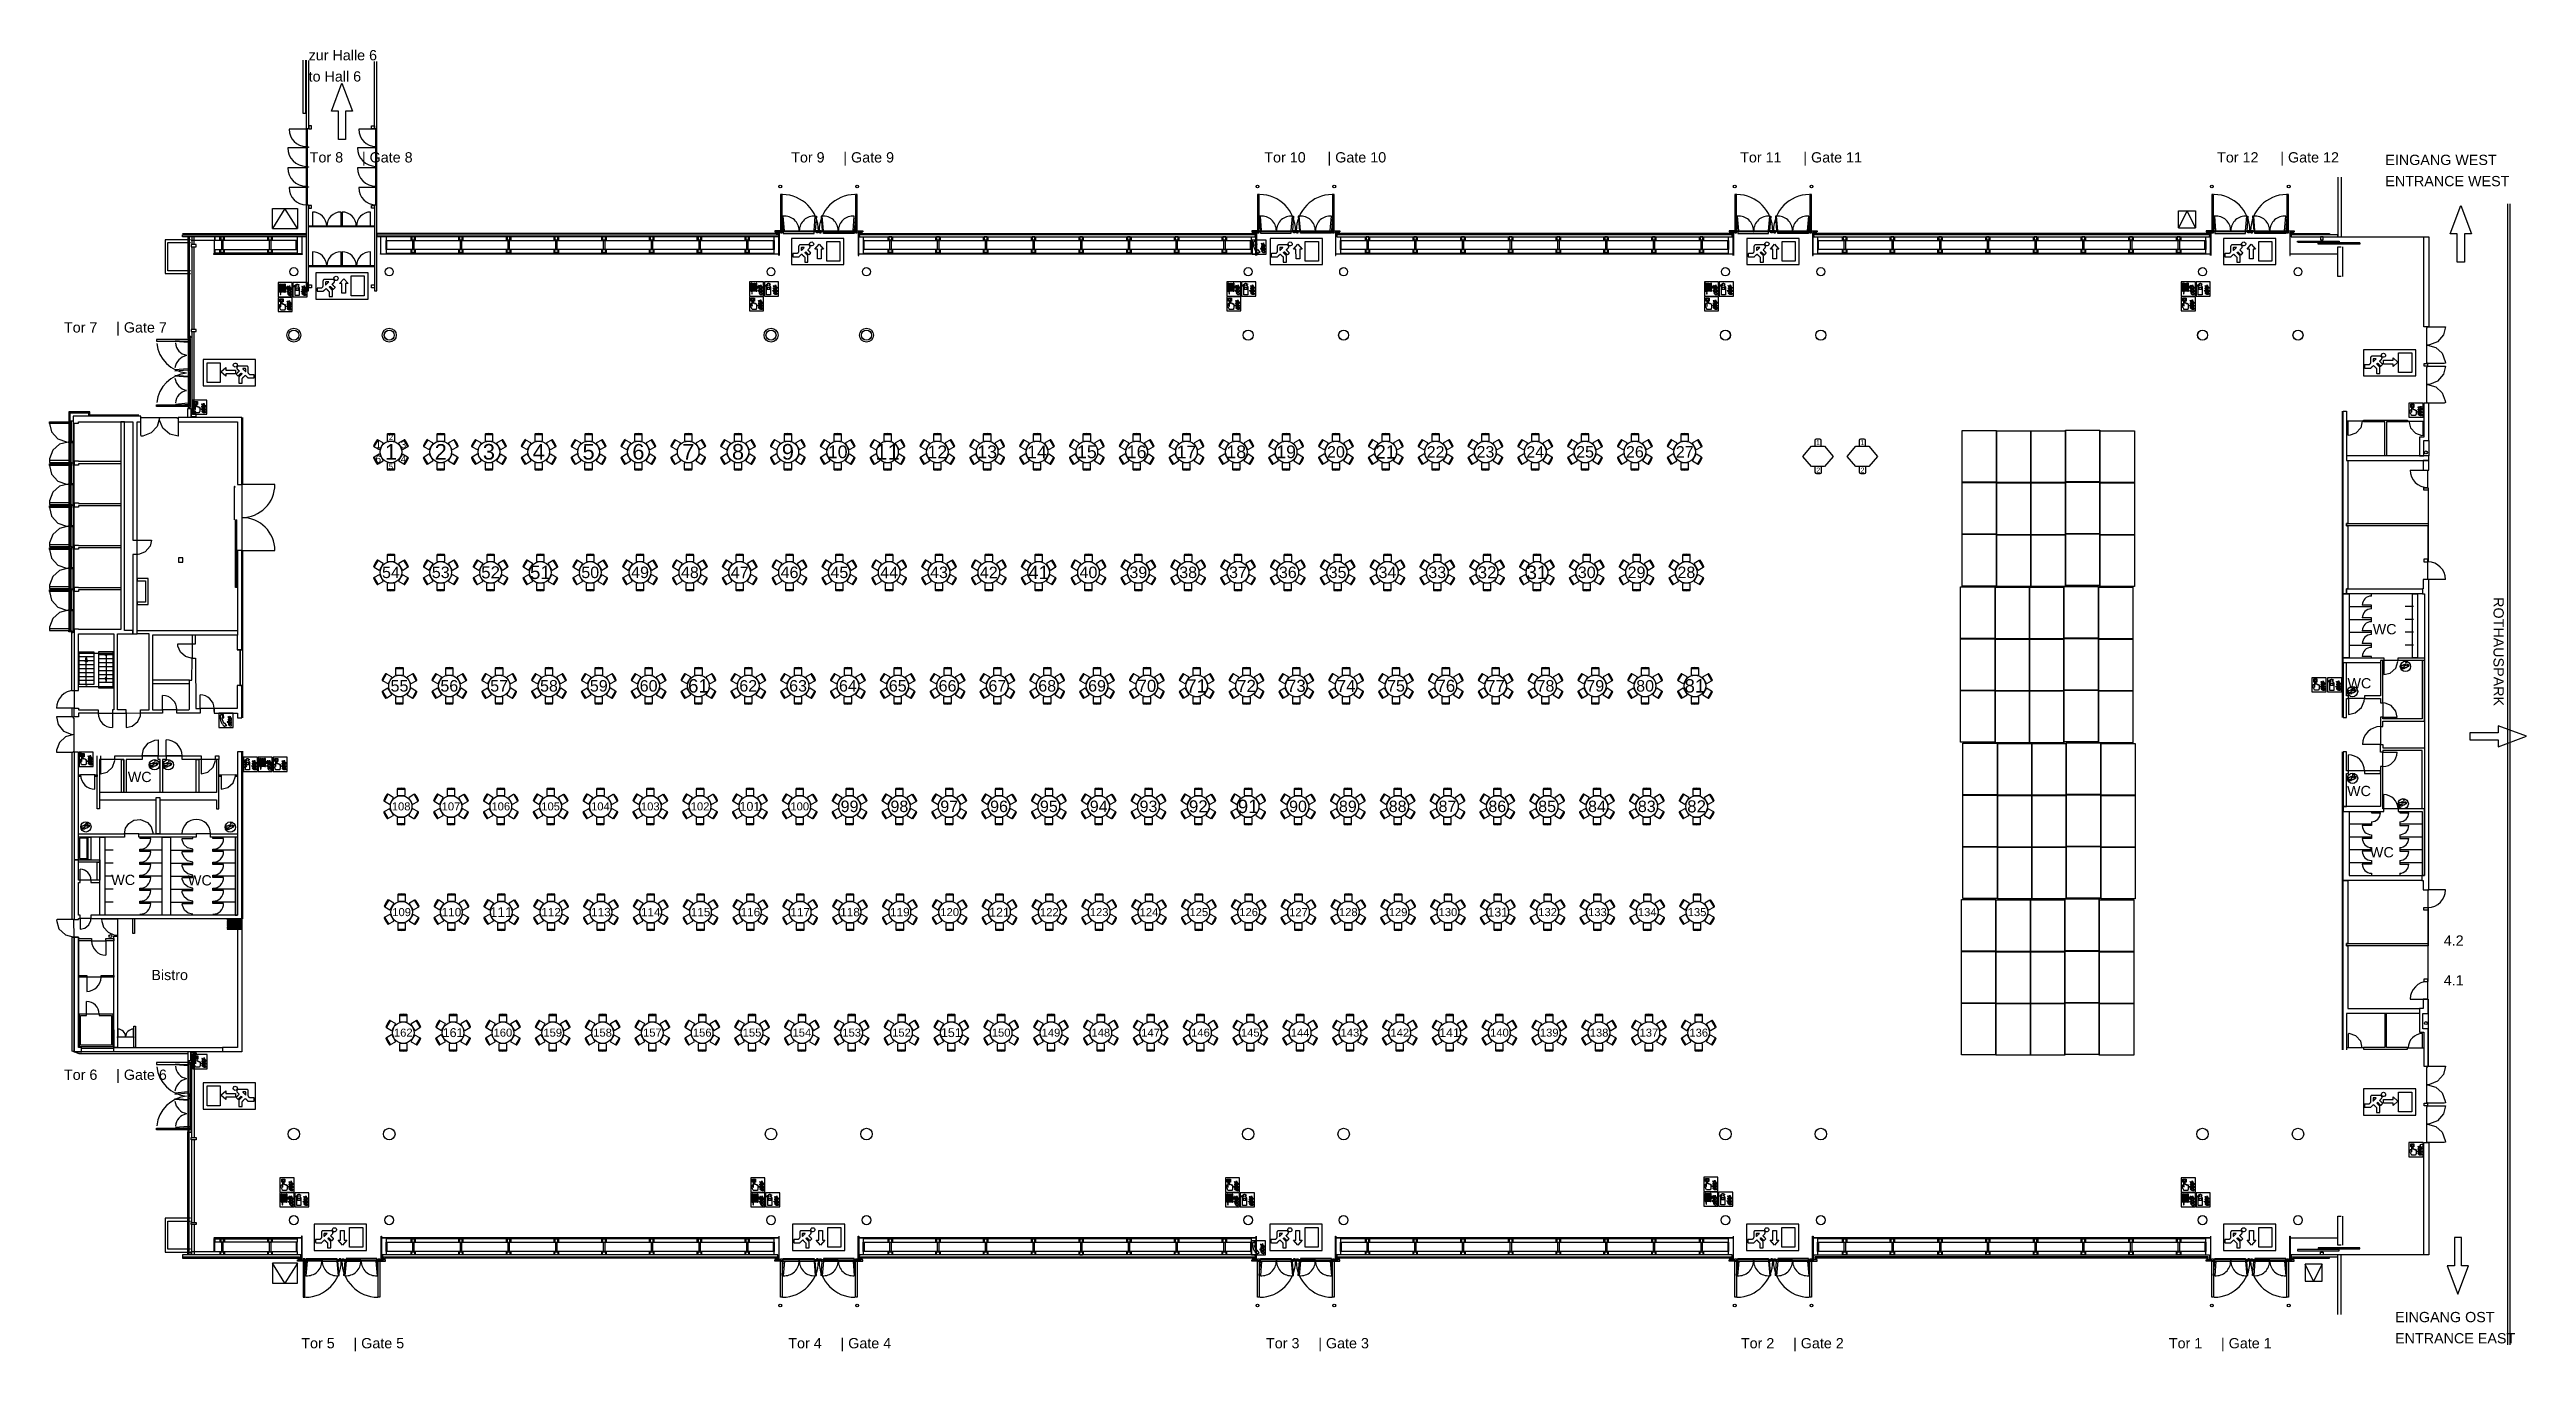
# Model space of a CAD drawing. Header units: metres. Extents: x 19 to 194, y 62 to 154.
import ezdxf

# ---------------------------------------------------------------- set-up
doc = ezdxf.new("R2010")
doc.units = ezdxf.units.M
doc.header["$MEASUREMENT"] = 0
for name, color, linetype in [('[labels]', 7, 'Continuous'), ('ALL', 7, 'Continuous'), ('Layer 15', 7, 'Continuous')]:
    doc.layers.add(name, color=color, linetype=linetype)
doc.styles.add('Arial', font='Arial.ttf')

msp = doc.modelspace()

# ---------------------------------------------------------------- texts
at = {"layer": '[labels]', "color": 18, "true_color": 0x000000, "attachment_point": 5, "line_spacing_factor": 0.85, "style": 'Arial'}
for s, insert, char_height, width in [('2', (43.2452, 126.3278), 0.383, 0.5487), ('6', (42.3521, 124.782), 0.5083, 0.6881), ('1', (42.3546, 125.8089), 0.5083, 0.6881), ('1', (43.2426, 125.2933), 1.1049, 1.524), ('5', (43.2401, 124.2588), 0.383, 0.5487), ('4', (44.1305, 124.7777), 0.5083, 0.6881), ('3', (44.1332, 125.8046), 0.5083, 0.6881), ('2', (46.7666, 125.2933), 1.1049, 1.524), ('3', (50.1731, 125.2933), 1.1049, 1.524), ('4', (53.6971, 125.2933), 1.1049, 1.524), ('5', (57.2211, 125.2933), 1.1049, 1.524), ('6', (60.7451, 125.2933), 1.1049, 1.524), ('7', (64.2691, 125.2933), 1.1049, 1.524), ('8', (67.7931, 125.2933), 1.1049, 1.524), ('9', (71.3171, 125.2933), 1.1049, 1.524), ('10', (74.8411, 125.2933), 0.89995, 1.524), ('11', (78.3651, 125.2933), 1.1049, 1.524), ('12', (81.8891, 125.2933), 0.89995, 1.524), ('13', (85.4131, 125.2933), 0.89995, 1.524), ('14', (88.9371, 125.2933), 0.89995, 1.524), ('15', (92.4611, 125.2933), 0.89995, 1.524), ('16', (95.9851, 125.2933), 0.89995, 1.524), ('17', (99.5091, 125.2933), 0.89995, 1.524), ('18', (103.0331, 125.2933), 0.89995, 1.524), ('19', (106.5571, 125.2933), 0.89995, 1.524), ('20', (110.0811, 125.2933), 0.8122, 1.524), ('21', (113.6051, 125.2933), 0.94731, 1.524), ('22', (117.1291, 125.2933), 0.8122, 1.524), ('23', (120.6531, 125.2933), 0.8122, 1.524), ('24', (124.1771, 125.2933), 0.8122, 1.524), ('25', (127.7011, 125.2933), 0.8122, 1.524), ('26', (131.2251, 125.2933), 0.8122, 1.524), ('27', (134.7491, 125.2933), 0.8122, 1.524), ('1', (144.1744, 125.9479), 0.3536, 0.4635), ('1', (147.308, 125.9479), 0.3536, 0.4635), ('2', (144.1944, 124.0088), 0.3536, 0.4635), ('2', (147.328, 124.0088), 0.3536, 0.4635), ('54', (43.2426, 116.7693), 0.8122, 1.524), ('53', (46.7666, 116.7693), 0.8122, 1.524), ('52', (50.2906, 116.7693), 0.85495, 1.524), ('51', (53.8146, 116.7693), 0.94731, 1.524), ('50', (57.3386, 116.7693), 0.8122, 1.524), ('49', (60.8626, 116.7693), 0.8122, 1.524), ('48', (64.3866, 116.7693), 0.8122, 1.524), ('47', (67.9106, 116.7693), 0.8122, 1.524), ('46', (71.4346, 116.7693), 0.8122, 1.524), ('45', (74.9586, 116.7693), 0.8122, 1.524), ('44', (78.4826, 116.7693), 0.8122, 1.524), ('43', (82.0066, 116.7693), 0.8122, 1.524), ('42', (85.5306, 116.7693), 0.8122, 1.524), ('41', (89.0546, 116.7693), 0.94731, 1.524), ('40', (92.5786, 116.7693), 0.8122, 1.524), ('39', (96.1026, 116.7693), 0.8122, 1.524), ('38', (99.6266, 116.7693), 0.8122, 1.524), ('37', (103.1506, 116.7693), 0.8122, 1.524), ('36', (106.6746, 116.7693), 0.8122, 1.524), ('35', (110.1986, 116.7693), 0.8122, 1.524), ('34', (113.7226, 116.7693), 0.8122, 1.524), ('33', (117.2466, 116.7693), 0.8122, 1.524), ('32', (120.7706, 116.7693), 0.85495, 1.524), ('31', (124.2946, 116.7693), 0.94731, 1.524), ('30', (127.8186, 116.7693), 0.8122, 1.524), ('29', (131.3426, 116.7693), 0.8122, 1.524), ('28', (134.8666, 116.7693), 0.8122, 1.524), ('55', (43.8474, 108.7428), 0.8122, 1.524), ('56', (47.3714, 108.7428), 0.8122, 1.524), ('57', (50.8954, 108.7428), 0.8122, 1.524), ('58', (54.4194, 108.7428), 0.8122, 1.524), ('59', (57.9434, 108.7428), 0.8122, 1.524), ('60', (61.4674, 108.7428), 0.8122, 1.524), ('61', (64.9914, 108.7428), 0.94731, 1.524), ('62', (68.5154, 108.7428), 0.8122, 1.524), ('63', (72.0394, 108.7428), 0.8122, 1.524), ('64', (75.5634, 108.7428), 0.8122, 1.524), ('65', (79.0874, 108.7428), 0.8122, 1.524), ('66', (82.6114, 108.7428), 0.8122, 1.524), ('67', (86.1354, 108.7428), 0.8122, 1.524), ('68', (89.6594, 108.7428), 0.8122, 1.524), ('69', (93.1834, 108.7428), 0.8122, 1.524), ('70', (96.7074, 108.7428), 0.85495, 1.524), ('71', (100.2314, 108.7428), 0.94731, 1.524), ('72', (103.7554, 108.7428), 0.85495, 1.524), ('73', (107.2794, 108.7428), 0.85495, 1.524), ('74', (110.8034, 108.7428), 0.85495, 1.524), ('75', (114.3274, 108.7428), 0.8122, 1.524), ('76', (117.8514, 108.7428), 0.85495, 1.524), ('77', (121.3754, 108.7428), 0.85495, 1.524), ('78', (124.8994, 108.7428), 0.8122, 1.524), ('79', (128.4234, 108.7428), 0.8122, 1.524), ('80', (131.9474, 108.7428), 0.8122, 1.524), ('81', (135.4714, 108.7428), 0.94731, 1.524), ('108', (43.9649, 100.2188), 0.56719, 1.524), ('107', (47.4889, 100.2188), 0.56719, 1.524), ('106', (51.0129, 100.2188), 0.56719, 1.524), ('105', (54.5369, 100.2188), 0.56719, 1.524), ('104', (58.0609, 100.2188), 0.56719, 1.524), ('103', (61.5849, 100.2188), 0.56719, 1.524), ('102', (65.1089, 100.2188), 0.56719, 1.524), ('101', (68.6329, 100.2188), 0.62847, 1.524), ('100', (72.1569, 100.2188), 0.56719, 1.524), ('99', (75.6809, 100.2188), 0.8122, 1.524), ('98', (79.2049, 100.2188), 0.8122, 1.524), ('97', (82.7289, 100.2188), 0.8122, 1.524), ('96', (86.2529, 100.2188), 0.8122, 1.524), ('95', (89.7769, 100.2188), 0.8122, 1.524), ('94', (93.3009, 100.2188), 0.8122, 1.524), ('93', (96.8249, 100.2188), 0.8122, 1.524), ('92', (100.3489, 100.2188), 0.85495, 1.524), ('91', (103.8729, 100.2188), 0.94731, 1.524), ('90', (107.3969, 100.2188), 0.8122, 1.524), ('89', (110.9209, 100.2188), 0.8122, 1.524), ('88', (114.4449, 100.2188), 0.8122, 1.524), ('87', (117.9689, 100.2188), 0.8122, 1.524), ('86', (121.4929, 100.2188), 0.8122, 1.524), ('85', (125.0169, 100.2188), 0.8122, 1.524), ('84', (128.5409, 100.2188), 0.8122, 1.524), ('83', (132.0649, 100.2188), 0.8122, 1.524), ('82', (135.5889, 100.2188), 0.85495, 1.524), ('109', (43.9974, 92.7428), 0.56719, 1.524), ('110', (47.5214, 92.7428), 0.59704, 1.524), ('111', (51.0454, 92.7428), 0.69636, 1.524), ('112', (54.5694, 92.7428), 0.59704, 1.524), ('113', (58.0934, 92.7428), 0.59704, 1.524), ('114', (61.6174, 92.7428), 0.59704, 1.524), ('115', (65.1414, 92.7428), 0.59704, 1.524), ('116', (68.6654, 92.7428), 0.59704, 1.524), ('117', (72.1894, 92.7428), 0.59704, 1.524), ('118', (75.7134, 92.7428), 0.59704, 1.524), ('119', (79.2374, 92.7428), 0.59704, 1.524), ('120', (82.7614, 92.7428), 0.56719, 1.524), ('121', (86.2854, 92.7428), 0.62847, 1.524), ('122', (89.8094, 92.7428), 0.56719, 1.524), ('123', (93.3334, 92.7428), 0.56719, 1.524), ('124', (96.8574, 92.7428), 0.56719, 1.524), ('125', (100.3814, 92.7428), 0.56719, 1.524), ('126', (103.9054, 92.7428), 0.56719, 1.524), ('127', (107.4294, 92.7428), 0.56719, 1.524), ('128', (110.9534, 92.7428), 0.56719, 1.524), ('129', (114.4774, 92.7428), 0.56719, 1.524), ('130', (118.0014, 92.7428), 0.56719, 1.524), ('131', (121.5254, 92.7428), 0.62847, 1.524), ('132', (125.0494, 92.7428), 0.56719, 1.524), ('133', (128.5734, 92.7428), 0.56719, 1.524), ('134', (132.0974, 92.7428), 0.56719, 1.524), ('135', (135.6214, 92.7428), 0.56719, 1.524), ('162', (44.1149, 84.2188), 0.56719, 1.524), ('161', (47.6389, 84.2188), 0.62847, 1.524), ('160', (51.1629, 84.2188), 0.56719, 1.524), ('159', (54.6869, 84.2188), 0.56719, 1.524), ('158', (58.2109, 84.2188), 0.56719, 1.524), ('157', (61.7349, 84.2188), 0.56719, 1.524), ('156', (65.2589, 84.2188), 0.56719, 1.524), ('155', (68.7829, 84.2188), 0.56719, 1.524), ('154', (72.3069, 84.2188), 0.56719, 1.524), ('153', (75.8309, 84.2188), 0.56719, 1.524), ('152', (79.3549, 84.2188), 0.56719, 1.524), ('151', (82.8789, 84.2188), 0.62847, 1.524), ('150', (86.4029, 84.2188), 0.56719, 1.524), ('149', (89.9269, 84.2188), 0.56719, 1.524), ('148', (93.4509, 84.2188), 0.56719, 1.524), ('147', (96.9749, 84.2188), 0.56719, 1.524), ('146', (100.4989, 84.2188), 0.56719, 1.524), ('145', (104.0229, 84.2188), 0.56719, 1.524), ('144', (107.5469, 84.2188), 0.56719, 1.524), ('143', (111.0709, 84.2188), 0.56719, 1.524), ('142', (114.5949, 84.2188), 0.56719, 1.524), ('141', (118.1189, 84.2188), 0.62847, 1.524), ('140', (121.6429, 84.2188), 0.56719, 1.524), ('139', (125.1669, 84.2188), 0.56719, 1.524), ('138', (128.6909, 84.2188), 0.56719, 1.524), ('137', (132.2149, 84.2188), 0.56719, 1.524), ('136', (135.7389, 84.2188), 0.56719, 1.524)]:
    msp.add_mtext(s, dxfattribs=dict(at, insert=insert, char_height=char_height, width=width))
at = {"layer": 'ALL', "color": 18, "true_color": 0x000000, "style": 'Arial'}
for s, height, p in [('zur Halle 6', 0.725, (37.42, 152.9857)), ('to Hall 6', 0.725, (37.42, 151.4857)), ('Tor 8', 0.725, (37.4991, 145.763)), ('| Gate 8', 0.725, (41.1908, 145.763)), ('Tor 9', 0.725, (71.5501, 145.763)), ('| Gate 9', 0.725, (75.2417, 145.763)), ('Tor 10 ', 0.725, (105.0144, 145.763)), ('| Gate 10', 0.725, (109.4854, 145.763)), ('Tor 11', 0.725, (138.6693, 145.763)), ('| Gate 11', 0.725, (143.1402, 145.763)), ('Tor 12 ', 0.725, (172.4041, 145.763)), ('| Gate 12', 0.725, (176.875, 145.763)), ('EINGANG WEST', 0.725, (184.3006, 145.5838)), ('ENTRANCE WEST', 0.725, (184.3006, 144.0838)), ('Tor 7', 0.725, (20.1166, 133.7371)), ('| Gate 7', 0.725, (23.8083, 133.7371)), ('WC', 0.725, (183.408, 112.3949)), ('F', 0.1087, (181.0346, 108.5647)), ('WC', 0.725, (181.6227, 108.5681)), ('WC', 0.725, (24.6319, 101.9435)), ('WC', 0.725, (181.594, 100.9509)), ('WC', 0.725, (183.2111, 96.6173)), ('WC', 0.725, (23.4621, 94.6616)), ('WC', 0.725, (28.8837, 94.6332)), ('4.2', 0.725, (188.4334, 90.372)), ('Bistro', 0.725, (26.2985, 87.9386)), ('4.1', 0.725, (188.4334, 87.5602)), ('Tor 6', 0.725, (20.1166, 80.8836)), ('| Gate 6', 0.725, (23.8083, 80.8836)), ('EINGANG OST', 0.725, (184.9923, 63.7451)), ('Tor 5 ', 0.725, (36.9029, 61.8976)), ('| Gate 5', 0.725, (40.5945, 61.8976)), ('Tor 4', 0.725, (71.3482, 61.8976)), ('| Gate 4', 0.725, (75.0398, 61.8976)), ('Tor 3', 0.725, (105.1379, 61.8976)), ('| Gate 3', 0.725, (108.8296, 61.8976)), ('Tor 2', 0.725, (138.7207, 61.8976)), ('| Gate 2', 0.725, (142.4123, 61.8976)), ('Tor 1', 0.725, (168.988, 61.8976)), ('| Gate 1', 0.725, (172.6796, 61.8976)), ('ENTRANCE EAST', 0.725, (184.9923, 62.2451))]:
    msp.add_text(s, height=height, dxfattribs=at).set_placement(p)
for s, height, rotation, p in [('ROTHAUSPARK', 0.725, 270, (191.953, 115.023)), ('H', 0.1087, 269.9999, (187.0832, 85.0655))]:
    msp.add_text(s, height=height, rotation=rotation, dxfattribs=at).set_placement(p)

# ---------------------------------------------------------------- linework, layer by layer
at = {"layer": 'ALL', "color": 18, "lineweight": 25, "true_color": 0x000000}
for points in [[(37.2003, 152.9898), (37.2003, 149.2205), (37.0423, 149.2205), (37.0423, 152.9927)], [(37.2571, 152.9888), (37.2571, 136.6865), (37.4201, 136.6865), (37.4201, 142.7352), (37.2571, 142.7352)], [(37.4201, 152.9857), (37.4201, 148.1402), (37.3171, 148.1402), (37.3171, 142.7351)], [(42.1831, 142.7352), (42.1831, 148.1403), (42.0801, 148.1403), (42.0801, 152.9003)], [(42.2431, 142.7352), (42.0801, 142.7352), (42.0801, 136.6865), (42.2431, 136.6865), (42.2431, 152.8999)], [(37.2571, 148.1154), (36.0357, 148.1154)], [(37.4201, 148.1403), (37.2571, 148.1403)], [(42.1831, 148.1154), (40.9617, 148.1154)], [(37.2571, 146.794), (35.9507, 146.794)], [(42.1831, 146.794), (40.8767, 146.794)], [(37.2571, 145.3878), (35.9507, 145.3878)], [(37.2571, 143.9815), (36.0357, 143.9815)], [(42.1831, 145.3878), (40.8767, 145.3878)], [(42.1831, 143.9815), (40.9617, 143.9815)], [(180.9341, 144.7143), (180.9341, 140.5043)], [(181.1841, 144.7143), (181.1841, 140.5043)], [(34.8751, 141.0852), (36.625, 141.0852), (35.7299, 142.5051), (34.8751, 141.0852), (34.8751, 142.5051), (36.625, 142.5051), (36.625, 141.0852)], [(37.6926, 142.2591), (37.6926, 141.2541)], [(39.7126, 141.2541), (39.7126, 142.2591)], [(39.7876, 142.2591), (39.7876, 141.2541)], [(41.8076, 141.2541), (41.8076, 142.2591)], [(70.7851, 140.9302), (70.9101, 140.9302), (70.9101, 143.497), (70.7901, 143.497), (70.7901, 140.9302)], [(71.0743, 140.9372), (70.9842, 141.9679), (70.9044, 141.961), (70.9946, 140.9302), (70.9946, 140.7502), (73.1679, 140.7502), (73.1679, 140.9302)], [(73.1683, 140.9372), (73.2591, 141.9679), (73.3382, 141.961), (73.248, 140.9302), (73.248, 140.8502)], [(73.8319, 140.9372), (73.7411, 141.9679), (73.662, 141.961), (73.7522, 140.9302), (73.7522, 140.8502)], [(76.0957, 141.9611), (76.0055, 140.9303), (76.0055, 140.7503), (73.8322, 140.7503), (73.8322, 140.9303)], [(75.9258, 140.9372), (76.016, 141.9679)], [(76.2101, 140.9302), (76.2101, 143.497), (76.0901, 143.497), (76.0901, 140.9302)], [(104.5351, 140.9342), (104.6601, 140.9342), (104.6601, 143.501), (104.5401, 143.501), (104.5401, 140.9342)], [(104.8243, 140.9412), (104.7342, 141.9719), (104.6544, 141.965), (104.7446, 140.9342), (104.7446, 140.7542), (106.9179, 140.7542), (106.9179, 140.9342)], [(106.9183, 140.9411), (107.0091, 141.9718), (107.0882, 141.9649), (106.998, 140.9341), (106.998, 140.8541)], [(107.5819, 140.9411), (107.4911, 141.9718), (107.412, 141.9649), (107.5022, 140.9341), (107.5022, 140.8541)], [(109.8457, 141.965), (109.7555, 140.9342), (109.7555, 140.7542), (107.5822, 140.7542), (107.5822, 140.9342)], [(109.6758, 140.9412), (109.766, 141.9719)], [(109.9601, 140.9342), (109.9601, 143.501), (109.8401, 143.501), (109.8401, 140.9342)], [(138.2851, 140.9301), (138.4101, 140.9301), (138.4101, 143.4969), (138.2901, 143.4969), (138.2901, 140.9301)], [(138.5743, 140.9371), (138.4842, 141.9678), (138.4044, 141.9609), (138.4946, 140.9301), (138.4946, 140.7501), (140.6679, 140.7501), (140.6679, 140.9301)], [(140.6683, 140.937), (140.7591, 141.9677), (140.8382, 141.9608), (140.748, 140.93), (140.748, 140.85)], [(141.3319, 140.937), (141.2411, 141.9677), (141.162, 141.9608), (141.2522, 140.93), (141.2522, 140.85)], [(143.5957, 141.9609), (143.5055, 140.9301), (143.5055, 140.7501), (141.3322, 140.7501), (141.3322, 140.9301)], [(143.4258, 140.937), (143.516, 141.9677)], [(143.7101, 140.93), (143.7101, 143.4968), (143.5901, 143.4968), (143.5901, 140.93)], [(169.6751, 141.1454), (170.8751, 141.1454), (170.2751, 142.3454), (169.6751, 141.1454), (169.6751, 142.3454), (170.8751, 142.3454), (170.8751, 141.1454)], [(172.0351, 140.93), (172.1601, 140.93), (172.1601, 143.4968), (172.0401, 143.4968), (172.0401, 140.93)], [(172.3243, 140.937), (172.2342, 141.9677), (172.1544, 141.9608), (172.2446, 140.93), (172.2446, 140.75), (174.4179, 140.75), (174.4179, 140.93)], [(174.4183, 140.9369), (174.5091, 141.9676), (174.5882, 141.9607), (174.498, 140.9299), (174.498, 140.8499)], [(175.0819, 140.9369), (174.9911, 141.9676), (174.912, 141.9607), (175.0022, 140.9299), (175.0022, 140.8499)], [(177.3457, 141.9608), (177.2555, 140.93), (177.2555, 140.75), (175.0822, 140.75), (175.0822, 140.93)], [(177.1758, 140.937), (177.266, 141.9677)], [(177.4601, 140.93), (177.4601, 143.4968), (177.3401, 143.4968), (177.3401, 140.93)], [(192.975, 62.1359), (192.975, 142.847)], [(193.125, 62.1359), (193.125, 142.847)], [(29.0751, 140.3003), (27.2751, 140.3003), (27.275, 137.8997), (29.075, 137.8997)], [(28.5001, 140.7303), (37.2571, 140.7303), (37.2571, 140.6453)], [(28.8849, 140.5003), (28.8849, 133.4508)], [(28.9609, 140.5003), (28.9609, 133.4508)], [(36.6001, 140.5003), (36.6001, 140.2503), (29.1251, 140.2503)], [(29.1699, 140.5003), (29.1699, 139.9503)], [(29.3199, 139.9503), (29.3199, 140.5003)], [(31.1532, 140.2503), (31.1532, 140.5003)], [(31.2532, 140.2853), (31.2532, 139.6003)], [(31.3532, 140.2853), (31.3532, 139.6003)], [(31.4532, 140.5003), (31.4532, 140.2503)], [(34.5376, 140.2503), (34.5376, 140.5003)], [(34.6376, 140.2853), (34.6376, 139.6003)], [(34.7376, 140.2853), (34.7376, 139.6003)], [(34.8376, 140.5003), (34.8376, 140.2503)], [(36.9601, 139.3004), (36.9601, 140.5003)], [(42.08, 141.2541), (37.42, 141.2541)], [(42.08, 141.2041), (37.42, 141.2041)], [(70.4701, 140.7052), (70.4701, 140.7302), (42.2431, 140.7303), (42.2431, 140.5003)], [(42.5401, 139.3004), (42.5401, 140.5003)], [(42.9001, 140.5003), (42.9001, 140.2503), (70.3501, 140.2502), (70.3501, 140.5002)], [(44.6626, 140.2503), (44.6626, 140.5003)], [(44.7626, 140.2853), (44.7626, 139.6003)], [(44.8626, 140.2853), (44.8626, 139.6003)], [(44.9626, 140.5003), (44.9626, 140.2503)], [(48.0376, 140.2503), (48.0376, 140.5003)], [(48.1376, 140.2853), (48.1376, 139.6003)], [(48.2376, 140.2853), (48.2376, 139.6003)], [(48.3376, 140.5003), (48.3376, 140.2503)], [(51.4126, 140.2503), (51.4126, 140.5003)], [(51.5126, 140.2853), (51.5126, 139.6003)], [(51.6126, 140.2853), (51.6126, 139.6003)], [(51.7126, 140.5003), (51.7126, 140.2503)], [(54.7876, 140.2503), (54.7876, 140.5003)], [(54.8876, 140.2853), (54.8876, 139.6003)], [(54.9876, 140.2853), (54.9876, 139.6003)], [(55.0876, 140.5003), (55.0876, 140.2503)], [(58.1626, 140.2503), (58.1626, 140.5003)], [(58.2626, 140.2853), (58.2626, 139.6003)], [(58.3626, 140.2853), (58.3626, 139.6003)], [(58.4626, 140.5003), (58.4626, 140.2503)], [(61.5376, 140.2503), (61.5376, 140.5003)], [(61.6376, 140.2853), (61.6376, 139.6003)], [(61.7376, 140.2853), (61.7376, 139.6003)], [(61.8376, 140.5003), (61.8376, 140.2503)], [(64.9126, 140.2503), (64.9126, 140.5003)], [(65.0126, 140.2853), (65.0126, 139.6003)], [(65.1126, 140.2853), (65.1126, 139.6003)], [(65.2126, 140.5003), (65.2126, 140.2503)], [(68.2876, 140.2502), (68.2876, 140.5002)], [(68.3876, 140.2852), (68.3876, 139.6002)], [(68.4876, 140.2852), (68.4876, 139.6002)], [(68.5876, 140.5002), (68.5876, 140.2502)], [(70.7901, 140.9002), (70.9151, 140.9002), (70.9151, 140.9302), (72.1164, 140.9302), (72.1163, 140.8502), (72.1263, 140.8502), (72.1264, 140.9302), (72.1164, 140.9302), (72.1163, 140.8502), (70.9151, 140.8502), (70.9151, 140.9302), (70.3901, 140.9302), (70.3901, 140.8502), (70.6101, 140.8502)], [(70.6751, 139.1801), (70.6751, 140.7702)], [(70.6901, 140.8932), (70.7901, 140.8932), (70.7901, 140.9002), (70.7901, 140.7802), (70.9101, 140.7802), (70.9101, 140.9002)], [(70.7051, 140.8202), (70.7051, 139.1801)], [(73.3273, 140.8502), (70.9947, 140.8502)], [(73.6728, 140.9302), (74.8738, 140.9302), (74.8738, 140.8502), (73.6728, 140.8502), (73.6728, 140.9302), (73.3273, 140.9302), (73.3273, 140.8502), (72.1263, 140.8502), (72.1263, 140.9302), (73.3273, 140.9302)], [(73.4526, 140.8932), (73.5476, 140.8932)], [(73.8322, 140.8502), (76.0851, 140.8502)], [(74.8738, 140.9302), (76.085, 140.9302)], [(74.8838, 140.9302), (74.8838, 140.8502)], [(74.8838, 140.8502), (76.085, 140.8502)], [(76.0851, 140.9302), (76.6101, 140.9302)], [(76.0851, 140.8502), (76.0851, 140.9302)], [(76.0901, 140.9002), (76.0901, 140.7802), (76.2101, 140.7802), (76.2101, 140.9002), (76.0851, 140.9002)], [(76.3101, 140.8932), (76.2101, 140.8932)], [(76.6101, 140.8502), (76.3901, 140.8502)], [(76.5301, 140.7052), (76.5301, 140.7302), (104.2201, 140.7301), (104.2201, 140.7051)], [(76.6101, 140.9302), (76.6101, 140.8502)], [(76.6501, 140.5002), (76.6501, 140.2502), (104.1001, 140.2501), (104.1001, 140.5041)], [(78.4126, 140.2502), (78.4126, 140.5002)], [(78.5126, 140.2852), (78.5126, 139.6002)], [(78.6126, 140.2852), (78.6126, 139.6002)], [(78.7126, 140.5002), (78.7126, 140.2502)], [(81.7876, 140.2502), (81.7876, 140.5002)], [(81.8876, 140.2852), (81.8876, 139.6002)], [(81.9876, 140.2852), (81.9876, 139.6002)], [(82.0876, 140.5002), (82.0876, 140.2502)], [(85.1626, 140.2502), (85.1626, 140.5002)], [(85.2626, 140.2852), (85.2626, 139.6002)], [(85.3626, 140.2852), (85.3626, 139.6002)], [(85.4626, 140.5002), (85.4626, 140.2502)], [(88.5376, 140.2502), (88.5376, 140.5002)], [(88.6376, 140.2852), (88.6376, 139.6002)], [(88.7376, 140.2852), (88.7376, 139.6002)], [(88.8376, 140.5002), (88.8376, 140.2502)], [(91.9126, 140.2502), (91.9126, 140.5002)], [(92.0126, 140.2852), (92.0126, 139.6002)], [(92.1126, 140.2852), (92.1126, 139.6002)], [(92.2126, 140.5002), (92.2126, 140.2502)], [(95.2876, 140.2502), (95.2876, 140.5002)], [(95.3876, 140.2852), (95.3876, 139.6002)], [(95.4876, 140.2852), (95.4876, 139.6002)], [(95.5876, 140.5002), (95.5876, 140.2502)], [(98.6626, 140.2502), (98.6626, 140.5002)], [(98.7626, 140.2852), (98.7626, 139.6002)], [(98.8626, 140.2852), (98.8626, 139.6002)], [(98.9626, 140.5002), (98.9626, 140.2502)], [(102.0376, 140.2502), (102.0376, 140.5002)], [(102.1376, 140.2852), (102.1376, 139.6002)], [(102.2376, 140.2852), (102.2376, 139.6002)], [(102.3376, 140.5002), (102.3376, 140.2502)], [(104.5401, 140.9042), (104.6651, 140.9042), (104.6651, 140.9342), (105.8664, 140.9342), (105.8663, 140.8542), (105.8763, 140.8542), (105.8764, 140.9342), (105.8664, 140.9342), (105.8663, 140.8542), (104.6651, 140.8542), (104.6651, 140.9342), (104.1401, 140.9342), (104.1401, 140.8542), (104.3601, 140.8542)], [(104.4251, 139.1801), (104.4251, 140.7702)], [(104.4401, 140.8972), (104.5401, 140.8972), (104.5401, 140.9042), (104.5401, 140.7842), (104.6601, 140.7842), (104.6601, 140.9042)], [(104.4551, 140.8202), (104.4551, 139.1801)], [(107.0773, 140.8542), (104.7447, 140.8542)], [(107.4228, 140.9342), (108.6238, 140.9342), (108.6238, 140.8542), (107.4228, 140.8542), (107.4228, 140.9342), (107.0773, 140.9342), (107.0773, 140.8542), (105.8763, 140.8542), (105.8763, 140.9342), (107.0773, 140.9342)], [(107.2026, 140.8972), (107.2976, 140.8972)], [(107.5822, 140.8542), (109.8351, 140.8542)], [(108.6238, 140.9342), (109.835, 140.9342)], [(108.6338, 140.9342), (108.6338, 140.8542)], [(108.6338, 140.8542), (109.835, 140.8542)], [(109.8351, 140.9342), (110.3601, 140.9342)], [(109.8351, 140.8542), (109.8351, 140.9342)], [(109.8401, 140.9042), (109.8401, 140.7842), (109.9601, 140.7842), (109.9601, 140.9042), (109.8351, 140.9042)], [(110.0601, 140.8972), (109.9601, 140.8972)], [(110.3601, 140.8542), (110.1401, 140.8542)], [(137.9701, 140.7051), (137.9701, 140.7301), (110.2801, 140.7302), (110.2801, 140.7052)], [(110.3601, 140.9342), (110.3601, 140.8542)], [(110.4001, 140.5002), (110.4001, 140.2502), (137.8501, 140.2501), (137.8501, 140.5001)], [(112.1626, 140.2502), (112.1626, 140.5002)], [(112.2626, 140.2852), (112.2626, 139.6002)], [(112.3626, 140.2852), (112.3626, 139.6002)], [(112.4626, 140.5002), (112.4626, 140.2502)], [(115.5376, 140.2502), (115.5376, 140.5002)], [(115.6376, 140.2852), (115.6376, 139.6002)], [(115.7376, 140.2852), (115.7376, 139.6002)], [(115.8376, 140.5002), (115.8376, 140.2502)], [(118.9126, 140.2501), (118.9126, 140.5001)], [(119.0126, 140.2851), (119.0126, 139.6001)], [(119.1126, 140.2851), (119.1126, 139.6001)], [(119.2126, 140.5001), (119.2126, 140.2501)], [(122.2876, 140.2501), (122.2876, 140.5001)], [(122.3876, 140.2851), (122.3876, 139.6001)], [(122.4876, 140.2851), (122.4876, 139.6001)], [(122.5876, 140.5001), (122.5876, 140.2501)], [(125.6626, 140.2501), (125.6626, 140.5001)], [(125.7626, 140.2851), (125.7626, 139.6001)], [(125.8626, 140.2851), (125.8626, 139.6001)], [(125.9626, 140.5001), (125.9626, 140.2501)], [(129.0376, 140.2501), (129.0376, 140.5001)], [(129.1376, 140.2851), (129.1376, 139.6001)], [(129.2376, 140.2851), (129.2376, 139.6001)], [(129.3376, 140.5001), (129.3376, 140.2501)], [(132.4126, 140.2501), (132.4126, 140.5001)], [(132.5126, 140.2851), (132.5126, 139.6001)], [(132.6126, 140.2851), (132.6126, 139.6001)], [(132.7126, 140.5001), (132.7126, 140.2501)], [(135.7876, 140.2501), (135.7876, 140.5001)], [(135.8876, 140.2851), (135.8876, 139.6001)], [(135.9876, 140.2851), (135.9876, 139.6001)], [(136.0876, 140.5001), (136.0876, 140.2501)], [(138.2901, 140.9001), (138.4151, 140.9001), (138.4151, 140.9301), (139.6164, 140.9301), (139.6163, 140.8501), (139.6263, 140.8501), (139.6264, 140.9301), (139.6164, 140.9301), (139.6163, 140.8501), (138.4151, 140.8501), (138.4151, 140.9301), (137.8901, 140.9301), (137.8901, 140.8501), (138.1101, 140.8501)], [(138.1751, 139.18), (138.1751, 140.7701)], [(138.1901, 140.8931), (138.2901, 140.8931), (138.2901, 140.9001), (138.2901, 140.7801), (138.4101, 140.7801), (138.4101, 140.9001)], [(138.2051, 140.8201), (138.2051, 139.18)], [(140.8273, 140.8501), (138.4947, 140.8501)], [(141.1728, 140.93), (142.3738, 140.93), (142.3738, 140.85), (141.1728, 140.85), (141.1728, 140.93), (140.8273, 140.93), (140.8273, 140.85), (139.6263, 140.85), (139.6263, 140.93), (140.8273, 140.93)], [(140.9526, 140.8931), (141.0476, 140.8931)], [(141.3322, 140.85), (143.5851, 140.85)], [(142.3738, 140.93), (143.585, 140.93)], [(142.3838, 140.93), (142.3838, 140.85)], [(142.3838, 140.85), (143.585, 140.85)], [(143.5851, 140.93), (144.1101, 140.93)], [(143.5851, 140.85), (143.5851, 140.93)], [(143.5901, 140.9), (143.5901, 140.78), (143.7101, 140.78), (143.7101, 140.9), (143.5851, 140.9)], [(143.8101, 140.893), (143.7101, 140.893)], [(143.8901, 140.9), (143.8101, 140.9), (143.8101, 140.78), (143.8901, 140.78)], [(144.1101, 140.85), (143.8901, 140.85)], [(171.7201, 140.705), (171.7201, 140.73), (144.0301, 140.7301), (144.0301, 140.7051)], [(144.1101, 140.93), (144.1101, 140.85)], [(144.1501, 140.5001), (144.1501, 140.2501), (171.6001, 140.25), (171.6001, 140.5)], [(145.9126, 140.2501), (145.9126, 140.5001)], [(146.0126, 140.2851), (146.0126, 139.6001)], [(146.1126, 140.2851), (146.1126, 139.6001)], [(146.2126, 140.5001), (146.2126, 140.2501)], [(149.2876, 140.2501), (149.2876, 140.5001)], [(149.3876, 140.2851), (149.3876, 139.6001)], [(149.4876, 140.2851), (149.4876, 139.6001)], [(149.5876, 140.5001), (149.5876, 140.2501)], [(152.6626, 140.2501), (152.6626, 140.5001)], [(152.7626, 140.2851), (152.7626, 139.6001)], [(152.8626, 140.2851), (152.8626, 139.6001)], [(152.9626, 140.5001), (152.9626, 140.2501)], [(156.0376, 140.2501), (156.0376, 140.5001)], [(156.1376, 140.2851), (156.1376, 139.6001)], [(156.2376, 140.2851), (156.2376, 139.6001)], [(156.3376, 140.5001), (156.3376, 140.2501)], [(159.4126, 140.2501), (159.4126, 140.5001)], [(159.5126, 140.2851), (159.5126, 139.6001)], [(159.6126, 140.2851), (159.6126, 139.6001)], [(159.7126, 140.5001), (159.7126, 140.2501)], [(162.7876, 140.2501), (162.7876, 140.5001)], [(162.8876, 140.2851), (162.8876, 139.6001)], [(162.9876, 140.2851), (162.9876, 139.6001)], [(163.0876, 140.5001), (163.0876, 140.2501)], [(166.1626, 140.2501), (166.1626, 140.5001)], [(166.2626, 140.2851), (166.2626, 139.6001)], [(166.3626, 140.2851), (166.3626, 139.6001)], [(166.4626, 140.5001), (166.4626, 140.2501)], [(169.5376, 140.2501), (169.5376, 140.5001)], [(169.6376, 140.2851), (169.6376, 139.6001)], [(169.7376, 140.2851), (169.7376, 139.6001)], [(169.8376, 140.5001), (169.8376, 140.2501)], [(172.0401, 140.9), (172.1651, 140.9), (172.1651, 140.93), (173.3664, 140.93), (173.3663, 140.85), (173.3763, 140.85), (173.3764, 140.93), (173.3664, 140.93), (173.3663, 140.85), (172.1651, 140.85), (172.1651, 140.93), (171.6401, 140.93), (171.6401, 140.85), (171.8601, 140.85)], [(171.8601, 140.9), (171.9401, 140.9), (171.9401, 140.78), (171.8601, 140.78)], [(171.9251, 139.18), (171.9251, 140.7701)], [(171.9401, 140.893), (172.0401, 140.893), (172.0401, 140.9), (172.0401, 140.78), (172.1601, 140.78), (172.1601, 140.9)], [(171.9551, 140.8201), (171.9551, 139.18)], [(174.5773, 140.85), (172.2447, 140.85)], [(174.9228, 140.93), (176.1238, 140.93), (176.1238, 140.85), (174.9228, 140.85), (174.9228, 140.93), (174.5773, 140.93), (174.5773, 140.85), (173.3763, 140.85), (173.3763, 140.93), (174.5773, 140.93)], [(174.7026, 140.893), (174.7976, 140.893)], [(175.0822, 140.85), (177.3351, 140.85)], [(176.1238, 140.93), (177.335, 140.93)], [(176.1338, 140.93), (176.1338, 140.85)], [(176.1338, 140.85), (177.335, 140.85)], [(177.3351, 140.93), (177.8601, 140.93)], [(177.3351, 140.85), (177.3351, 140.93)], [(177.3401, 140.9), (177.3401, 140.78), (177.4601, 140.78), (177.4601, 140.9), (177.3351, 140.9)], [(177.5601, 140.893), (177.4601, 140.893)], [(177.6401, 140.9), (177.5601, 140.9), (177.5601, 140.78), (177.6401, 140.78)], [(177.8601, 140.85), (177.6401, 140.85)], [(177.7801, 140.73), (177.7801, 140.705), (177.7801, 140.73), (180.3551, 140.73), (180.3551, 140.705)], [(177.8601, 140.93), (177.8601, 140.85)], [(180.95, 140.5003), (187.025, 140.4999)], [(29.075, 138.0997), (27.475, 138.0997), (27.4751, 140.1003), (29.0751, 140.1003)], [(29.1699, 139.8003), (29.1699, 133.9503)], [(29.3199, 133.9503), (29.3199, 139.8003)], [(30.8126, 139.6002), (36.6001, 139.6003), (36.6001, 139.3503), (30.8126, 139.3502)], [(31.1532, 139.3503), (31.1532, 139.6003)], [(31.4532, 139.6003), (31.4532, 139.3503)], [(34.5376, 139.3503), (34.5376, 139.6003)], [(34.8376, 139.6003), (34.8376, 139.3503)], [(42.08, 138.4416), (37.42, 138.4416)], [(37.6926, 139.4466), (37.6926, 138.4416)], [(39.7126, 138.4416), (39.7126, 139.4466)], [(39.7876, 139.4466), (39.7876, 138.4416)], [(41.8076, 138.4416), (41.8076, 139.4466)], [(44.6626, 139.3503), (44.6626, 139.6003)], [(44.9626, 139.6003), (44.9626, 139.3503)], [(48.0376, 139.3503), (48.0376, 139.6003)], [(48.3376, 139.6003), (48.3376, 139.3503)], [(51.4126, 139.3503), (51.4126, 139.6003)], [(51.7126, 139.6003), (51.7126, 139.3503)], [(54.7876, 139.3503), (54.7876, 139.6003)], [(55.0876, 139.6003), (55.0876, 139.3503)], [(58.1626, 139.3503), (58.1626, 139.6003)], [(58.4626, 139.6003), (58.4626, 139.3503)], [(61.5376, 139.3503), (61.5376, 139.6003)], [(61.8376, 139.6003), (61.8376, 139.3503)], [(64.9126, 139.3503), (64.9126, 139.6003)], [(65.2126, 139.6003), (65.2126, 139.3503)], [(68.2876, 139.3502), (68.2876, 139.6002)], [(68.5876, 139.6002), (68.5876, 139.3502)], [(104.4251, 139.2802), (76.3251, 139.2803), (76.3251, 139.3003), (104.4251, 139.3002)], [(78.4126, 139.3502), (78.4126, 139.6002)], [(78.7126, 139.6002), (78.7126, 139.3502)], [(81.7876, 139.3502), (81.7876, 139.6002)], [(82.0876, 139.6002), (82.0876, 139.3502)], [(85.1626, 139.3502), (85.1626, 139.6002)], [(85.4626, 139.6002), (85.4626, 139.3502)], [(88.5376, 139.3502), (88.5376, 139.6002)], [(88.8376, 139.6002), (88.8376, 139.3502)], [(91.9126, 139.3502), (91.9126, 139.6002)], [(92.2126, 139.6002), (92.2126, 139.3502)], [(95.2876, 139.3502), (95.2876, 139.6002)], [(95.5876, 139.6002), (95.5876, 139.3502)], [(98.6626, 139.3502), (98.6626, 139.6002)], [(98.9626, 139.6002), (98.9626, 139.3502)], [(102.0376, 139.3502), (102.0376, 139.6002)], [(102.3376, 139.6002), (102.3376, 139.3502)], [(110.0751, 139.3002), (138.1751, 139.3001)], [(138.1751, 139.2801), (110.0751, 139.2802)], [(112.1626, 139.3502), (112.1626, 139.6002)], [(112.4626, 139.6002), (112.4626, 139.3502)], [(115.5376, 139.3502), (115.5376, 139.6002)], [(115.8376, 139.6002), (115.8376, 139.3502)], [(118.9126, 139.3501), (118.9126, 139.6001)], [(119.2126, 139.6001), (119.2126, 139.3501)], [(122.2876, 139.3501), (122.2876, 139.6001)], [(122.5876, 139.6001), (122.5876, 139.3501)], [(125.6626, 139.3501), (125.6626, 139.6001)], [(125.9626, 139.6001), (125.9626, 139.3501)], [(129.0376, 139.3501), (129.0376, 139.6001)], [(129.3376, 139.6001), (129.3376, 139.3501)], [(132.4126, 139.3501), (132.4126, 139.6001)], [(132.7126, 139.6001), (132.7126, 139.3501)], [(135.7876, 139.3501), (135.7876, 139.6001)], [(136.0876, 139.6001), (136.0876, 139.3501)], [(171.9251, 139.2801), (143.8251, 139.2802), (143.8251, 139.3002), (171.9251, 139.3001)], [(145.9126, 139.3501), (145.9126, 139.6001)], [(146.2126, 139.6001), (146.2126, 139.3501)], [(149.2876, 139.3501), (149.2876, 139.6001)], [(149.5876, 139.6001), (149.5876, 139.3501)], [(152.6626, 139.3501), (152.6626, 139.6001)], [(152.9626, 139.6001), (152.9626, 139.3501)], [(156.0376, 139.3501), (156.0376, 139.6001)], [(156.3376, 139.6001), (156.3376, 139.3501)], [(159.4126, 139.3501), (159.4126, 139.6001)], [(159.7126, 139.6001), (159.7126, 139.3501)], [(162.7876, 139.3501), (162.7876, 139.6001)], [(163.0876, 139.6001), (163.0876, 139.3501)], [(166.1626, 139.3501), (166.1626, 139.6001)], [(166.4626, 139.6001), (166.4626, 139.3501)], [(169.5376, 139.3501), (169.5376, 139.6001)], [(169.8376, 139.6001), (169.8376, 139.3501)], [(177.5751, 139.3001), (180.9341, 139.3001)], [(180.9341, 139.2801), (177.5751, 139.2801)], [(181.0388, 140.0996), (178.1263, 140.0995)], [(182.4951, 140.0897), (179.5826, 140.0896)], [(181.1841, 137.6954), (180.9341, 137.6954), (180.9341, 139.8004), (181.1841, 139.8004)], [(181.2841, 139.8003), (181.2841, 137.6953)], [(42.08, 138.3916), (37.42, 138.3916)], [(28.8817, 133.2503), (26.6516, 133.2503), (26.6516, 133.1303), (28.8817, 133.1303)], [(28.0086, 133.167), (28.8867, 133.0902)], [(28.911, 133.3308), (28.911, 133.3908), (28.911, 133.1028), (28.981, 133.1028)], [(28.911, 133.2908), (28.911, 132.9998)], [(28.911, 133.1568), (28.981, 133.1568), (28.981, 133.0978), (28.911, 133.0978)], [(28.941, 133.3908), (28.941, 133.1648), (29.061, 133.1648)], [(28.941, 128.4658), (29.061, 128.4658), (29.061, 133.2848), (28.941, 133.2848)], [(28.9811, 131.0468), (28.9811, 133.1568)], [(29.17, 133.8003), (29.17, 127.9503)], [(29.32, 127.9503), (29.32, 133.8003)], [(28.8867, 133.0199), (28.0025, 133.0973)], [(28.911, 133.0028), (28.911, 128.3598)], [(28.981, 132.9998), (28.981, 133.0978), (28.9135, 133.0978), (28.981, 133.0978)], [(28.8867, 131.1789), (27.9626, 131.0981)], [(28.8867, 130.5716), (27.9626, 130.6525)], [(27.9687, 131.0284), (28.8867, 131.1087)], [(27.9687, 130.7222), (28.8867, 130.6419)], [(28.911, 131.0978), (28.981, 131.0978), (28.9135, 131.0978)], [(28.981, 130.6528), (28.9135, 130.6528)], [(29.061, 130.9198), (28.941, 130.9198), (28.941, 131.0398), (29.061, 131.0398)], [(29.061, 130.8308), (28.941, 130.8308), (28.941, 130.7108), (29.061, 130.7108)], [(28.9811, 130.7038), (28.9811, 128.7358), (28.9811, 128.5858)], [(21.95, 127.8803), (21.95, 128.1203), (20.45, 128.1203), (20.45, 112.6103), (20.54, 112.6103)], [(21.87, 127.8803), (21.87, 128.0403), (20.54, 128.0403), (20.54, 112.5853)], [(21.95, 127.9203), (25.4151, 127.9203)], [(28.8817, 128.5003), (26.6516, 128.5003), (26.6516, 128.6203), (28.8817, 128.6203)], [(28.8867, 128.7307), (28.0025, 128.6533)], [(28.0086, 128.5836), (28.8867, 128.6604)], [(28.8689, 127.7303), (28.8689, 128.3598), (29.1009, 128.3598), (29.1009, 127.7303)], [(28.981, 128.6528), (28.9135, 128.6528)], [(28.941, 128.3598), (28.941, 128.5858), (29.061, 128.5858)], [(181.265, 106.5119), (181.265, 106.5099), (181.265, 128.1753)], [(20.4144, 127.3103), (19.0969, 127.3103), (19.0969, 127.4303), (20.4089, 127.4303)], [(19.0969, 127.3103), (19.2441, 126.7052), (19.6935, 126.2076), (20.296, 125.9981), (20.4144, 125.9928), (19.7919, 125.8365), (19.3203, 125.4094), (19.103, 124.8023), (19.0969, 124.6753)], [(20.62, 127.4603), (20.62, 126.0428)], [(20.76, 127.3303), (20.76, 126.0428)], [(20.805, 127.3303), (20.805, 126.0268)], [(20.82, 127.3303), (20.82, 124.5983)], [(32.7499, 127.7303), (32.7499, 122.9703)], [(182.675, 127.456), (182.5614, 126.9906), (182.2148, 126.6087), (181.7511, 126.4497), (181.665, 126.4762), (181.6635, 127.456), (181.565, 127.456)], [(182.765, 127.456), (182.675, 127.456), (181.665, 127.456)], [(185.875, 127.456), (185.965, 127.456), (186.975, 127.456)], [(185.965, 127.456), (186.0786, 126.9906), (186.4252, 126.6087), (186.8889, 126.4497), (186.975, 126.4762), (186.9757, 127.456), (187.025, 127.456)], [(20.4144, 124.6753), (19.0969, 124.6753), (19.0969, 124.5553), (20.4089, 124.5553)], [(20.4144, 124.3353), (19.0969, 124.3353), (19.0969, 124.4553), (20.4089, 124.4553)], [(20.62, 124.5653), (20.62, 125.9428)], [(20.62, 124.4853), (20.62, 123.0678)], [(20.76, 124.5983), (20.76, 125.9428)], [(20.76, 124.4123), (20.76, 123.0678)], [(20.805, 124.6743), (20.765, 124.6743), (20.765, 124.6553), (20.805, 124.6553), (20.805, 124.6743), (20.805, 125.9588)], [(20.82, 124.6363), (20.765, 124.6363), (20.765, 124.5983)], [(20.82, 124.3743), (20.765, 124.3743), (20.765, 124.4123)], [(20.82, 124.4123), (20.82, 121.6233)], [(187.375, 126.095), (187.375, 125.015)], [(19.0969, 124.3353), (19.2441, 123.7302), (19.6935, 123.2326), (20.296, 123.0231), (20.4144, 123.0178), (19.7919, 122.8615), (19.3203, 122.4344), (19.103, 121.8273), (19.0969, 121.7003)], [(20.62, 121.5903), (20.62, 122.9678)], [(20.76, 121.6233), (20.76, 122.9678)], [(20.805, 124.3363), (20.765, 124.3363), (20.765, 124.3553), (20.805, 124.3553), (20.805, 124.3363), (20.805, 123.0518)], [(20.805, 121.6993), (20.765, 121.6993), (20.765, 121.6803), (20.805, 121.6803), (20.805, 122.9838)], [(32.1899, 120.4832), (32.1899, 122.7982)], [(32.7001, 122.9903), (32.6999, 118.3103)], [(35.04, 122.9903), (32.7, 122.9903)], [(186.0528, 124.0107), (187.2953, 124.0107)], [(187.2953, 124.0107), (187.2953, 122.7682)], [(187.32, 122.7603), (187.3193, 117.5199)], [(187.34, 122.7603), (187.34, 117.5199)], [(20.4144, 121.7003), (19.0969, 121.7003), (19.0969, 121.5803), (20.4089, 121.5803)], [(20.4144, 121.3603), (19.0969, 121.3603), (19.0969, 121.4803), (20.4089, 121.4803)], [(19.0969, 121.3603), (19.2441, 120.7552), (19.6935, 120.2576), (20.296, 120.0481), (20.4144, 120.0428), (19.7919, 119.8865), (19.3203, 119.4594), (19.103, 118.8523), (19.0969, 118.7253)], [(20.62, 121.5103), (20.62, 120.0928)], [(20.76, 121.4373), (20.76, 120.0928)], [(20.82, 121.6613), (20.765, 121.6613), (20.765, 121.6233)], [(20.82, 121.3993), (20.765, 121.3993), (20.765, 121.4373)], [(20.805, 121.3613), (20.765, 121.3613), (20.765, 121.3803), (20.805, 121.3803), (20.805, 120.0768)], [(20.82, 121.4373), (20.82, 118.6483)], [(20.62, 118.6153), (20.62, 119.9928)], [(20.76, 118.6483), (20.76, 120.0088)], [(20.805, 118.7243), (20.765, 118.7243), (20.765, 118.7053), (20.805, 118.7053), (20.805, 120.0088)], [(32.2499, 115.6932), (32.2499, 120.4832)], [(32.2499, 120.4832), (32.3499, 120.4832)], [(32.3499, 115.6932), (32.3499, 120.4832)], [(20.4144, 118.7253), (19.0969, 118.7253), (19.0969, 118.6053), (20.4089, 118.6053)], [(20.4144, 118.3853), (19.0969, 118.3853), (19.0969, 118.5053), (20.4089, 118.5053)], [(19.0969, 118.3853), (19.2441, 117.7802), (19.6935, 117.2826), (20.296, 117.0731), (20.4144, 117.0678), (19.7919, 116.9115), (19.3203, 116.4844), (19.103, 115.8773), (19.0969, 115.7503)], [(20.62, 118.5353), (20.62, 117.1178)], [(20.76, 118.4623), (20.76, 117.1178)], [(20.82, 118.6863), (20.765, 118.6863), (20.765, 118.6483)], [(20.82, 118.4243), (20.765, 118.4243), (20.765, 118.4623)], [(20.805, 118.3863), (20.765, 118.3863), (20.765, 118.4053), (20.805, 118.4053), (20.805, 117.1018)], [(20.82, 118.4623), (20.82, 115.6733)], [(32.6999, 111.3003), (32.3599, 111.3003), (32.6999, 111.3003), (32.6998, 118.3103), (32.3998, 118.3103), (32.3999, 112.3253), (32.3599, 112.3253), (32.3599, 111.3003)], [(32.6999, 118.3103), (35.0399, 118.3103)], [(32.75, 118.3303), (32.75, 106.4802)], [(187.3075, 116.2703), (187.3075, 117.5128)], [(20.4144, 115.7503), (19.0969, 115.7503), (19.0969, 115.6303), (20.4089, 115.6303)], [(20.62, 115.6403), (20.62, 117.0178)], [(20.76, 115.6733), (20.76, 117.0338)], [(20.805, 115.7493), (20.765, 115.7493), (20.765, 115.7303), (20.805, 115.7303), (20.805, 117.0338)], [(20.82, 115.7113), (20.765, 115.7113), (20.765, 115.6733)], [(32.3499, 115.6932), (32.2499, 115.6932)], [(188.55, 116.2703), (187.3075, 116.2703)], [(20.4144, 115.4103), (19.0969, 115.4103), (19.0969, 115.5303), (20.4089, 115.5303)], [(19.0969, 115.4103), (19.2441, 114.8052), (19.6935, 114.3076), (20.296, 114.0981), (20.4144, 114.0928), (19.7919, 113.9365), (19.3203, 113.5094), (19.103, 112.9023), (19.0969, 112.7753)], [(20.615, 112.6653), (20.62, 112.6653), (20.62, 114.0428)], [(20.62, 115.5603), (20.62, 114.1428)], [(20.76, 115.4873), (20.76, 114.1428)], [(20.76, 112.7413), (20.76, 114.0588)], [(20.82, 115.4873), (20.82, 112.7363), (20.765, 112.7363), (20.765, 112.6983), (20.84, 112.6983)], [(20.82, 115.4493), (20.765, 115.4493), (20.765, 115.4873)], [(20.805, 115.4113), (20.765, 115.4113), (20.765, 115.4303), (20.805, 115.4303), (20.805, 114.1268)], [(20.805, 112.7553), (20.805, 115.4303)], [(181.74, 114.357), (183.315, 114.357)], [(183.315, 114.4595), (182.675, 114.4595)], [(183.315, 115.0995), (183.315, 115.265)], [(183.315, 114.194), (183.315, 114.4595)], [(186.3, 114.357), (185.7, 114.357)], [(20.4144, 112.7753), (19.0969, 112.7753), (19.0969, 112.6553), (20.4089, 112.6553)], [(20.69, 112.465), (20.69, 112.5753), (20.45, 112.5753), (20.45, 112.5853), (20.76, 112.5853)], [(20.54, 112.6653), (20.62, 112.6653), (20.62, 112.6253), (20.76, 112.6253)], [(20.67, 112.5653), (20.65, 112.5653), (20.65, 108.4189), (20.84, 108.4189)], [(20.7, 112.5853), (20.7, 112.465)], [(181.74, 113.449), (183.315, 113.449)], [(181.74, 112.541), (183.315, 112.541)], [(183.315, 113.5515), (182.675, 113.5515)], [(183.315, 112.6435), (182.675, 112.6435)], [(183.315, 113.2835), (183.315, 113.5515)], [(183.315, 112.3755), (183.315, 112.6435)], [(186.3, 113.449), (185.7, 113.449)], [(186.3, 112.541), (185.7, 112.541)], [(21.14, 111.0653), (23.65, 111.0653)], [(22.24, 110.7953), (21.14, 110.7953)], [(22.24, 110.5156), (21.19, 110.5153)], [(21.69, 108.8353), (21.69, 110.4453)], [(23.6, 108.6153), (23.6, 111.1553), (22.55, 111.1553), (22.55, 108.6153), (23.65, 108.6153)], [(23.6, 110.9353), (22.55, 110.9353)], [(23.6, 110.6553), (22.55, 110.6553)], [(23.6, 110.3753), (22.55, 110.3753)], [(23.1, 110.9353), (23.1, 109.3253)], [(32.5449, 111.3003), (32.5449, 108.7803), (32.6049, 108.7803), (32.6049, 111.3003)], [(181.74, 111.633), (183.315, 111.633)], [(183.315, 111.7355), (182.675, 111.7355)], [(183.315, 110.8275), (182.675, 110.8275)], [(183.315, 111.4675), (183.315, 111.7355)], [(183.315, 110.7275), (183.315, 110.8275)], [(186.3, 111.633), (185.7, 111.633)], [(21.1403, 108.7057), (23.65, 108.7057)], [(22.24, 110.2353), (21.19, 110.2353)], [(22.24, 109.9553), (21.19, 109.9553)], [(22.24, 109.6753), (21.19, 109.6753)], [(22.24, 109.3953), (21.19, 109.3953)], [(22.24, 109.1153), (21.19, 109.1153)], [(23.6, 110.0953), (22.55, 110.0953)], [(23.6, 109.8153), (22.55, 109.8153)], [(23.6, 109.5353), (22.55, 109.5353)], [(23.0533, 109.2553), (22.55, 109.2553)], [(23.6, 108.9753), (22.55, 108.9753)], [(23.6, 109.2553), (23.1467, 109.2553)], [(20.84, 107.1578), (19.58, 107.1578)], [(20.69, 106.5578), (20.69, 107.1603)], [(20.84, 108.4178), (20.84, 107.1578)], [(27.09, 107.0553), (27.09, 108.0653)], [(28.1, 107.0553), (27.09, 107.0553)], [(29.7399, 107.1453), (29.74, 108.1153)], [(30.7499, 107.1453), (29.7399, 107.1453)], [(30.7499, 106.9453), (30.7499, 107.1453)], [(30.75, 106.9453), (30.7499, 106.9453)], [(22.54, 106.8053), (23.55, 106.8053)], [(23.55, 106.8053), (23.55, 105.7953)], [(183.95, 105.8653), (183.95, 104.6053)], [(20.69, 92.2303), (20.69, 104.0478)], [(22.71, 103.7953), (22.71, 103.5453), (22.635, 103.5453), (22.635, 100.0453), (22.46, 100.0453), (22.46, 103.7953)], [(25.65, 103.7952), (25.7538, 104.2695), (26.0773, 104.6826), (26.539, 104.9033), (26.7747, 104.9302), (26.785, 103.8028), (25.6538, 103.7952), (26.785, 103.7952)], [(27.085, 103.7953), (28.47, 103.7953)], [(27.335, 103.7953), (27.335, 104.9303)], [(28.47, 103.7953), (27.335, 103.7953)], [(32.75, 104.1202), (32.75, 92.2653)], [(181.2649, 82.9946), (181.2649, 104.09)], [(181.69, 102.73), (181.69, 103.865)], [(183.95, 104.6053), (182.69, 104.6053)], [(184.125, 103.045), (184.125, 104.055)], [(184.125, 104.055), (185.135, 104.055)], [(21.14, 102.3452), (21.14, 102.4452)], [(21.14, 102.4452), (21.295, 102.4452)], [(21.295, 102.3452), (21.14, 102.3452)], [(22.305, 102.4452), (21.295, 102.4452)], [(21.295, 102.4452), (21.295, 102.3452)], [(22.305, 101.4352), (22.305, 102.4452)], [(182.825, 102.73), (181.69, 102.73)], [(183.315, 99.87), (183.315, 99.77)], [(184.19, 100.045), (184.19, 101.055)], [(185.2, 100.045), (184.19, 100.045)], [(185.325, 99.87), (185.325, 99.77)], [(25.405, 98.2903), (24.395, 98.2931), (24.4781, 98.6914), (24.7111, 99.0242), (25.0543, 99.2375), (25.5419, 99.291), (26.023, 99.0892), (26.289, 98.7789), (26.415, 98.2903)], [(30.485, 98.2903), (29.4749, 98.2903)], [(183.315, 98.962), (181.74, 98.962)], [(183.315, 98.862), (182.675, 98.862)], [(183.315, 99.77), (183.955, 99.77)], [(183.315, 99.13), (183.315, 98.862)], [(183.315, 98.222), (183.315, 97.954)], [(185.325, 99.77), (185.965, 99.77)], [(185.325, 99.13), (185.325, 98.862)], [(186.9, 98.962), (185.325, 98.962)], [(185.325, 98.862), (185.965, 98.862)], [(185.325, 98.222), (185.325, 97.954)], [(23.6, 97.132), (23, 97.132)], [(26.255, 97.9503), (25.495, 97.9503)], [(25.495, 97.032), (25.495, 97.1903)], [(27.07, 97.132), (25.495, 97.132)], [(26.255, 97.032), (25.495, 97.032)], [(25.4968, 97.9503), (25.4968, 98.0503)], [(27.66, 97.132), (29.235, 97.132)], [(29.235, 92.5986), (28.8987, 92.6771), (28.6335, 92.894), (28.4896, 93.2103), (28.4757, 93.3245), (28.498, 93.3586), (29.235, 93.362), (29.235, 93.5069), (29.2256, 93.517), (28.89, 93.5998), (28.6277, 93.82), (28.4878, 94.1381), (28.4754, 94.2523), (28.5077, 94.277), (29.235, 94.2824), (29.235, 94.4273), (29.2161, 94.4355), (28.8813, 94.5226), (28.6219, 94.7461), (28.4861, 95.066), (28.4751, 95.1801), (28.5174, 95.1953), (29.2127, 95.1953), (29.235, 95.2027), (29.235, 95.3476), (28.8727, 95.4455), (28.6163, 95.6722), (28.4845, 95.9938), (28.475, 96.1079), (29.2224, 96.1136), (29.235, 96.1231), (29.235, 96.2679), (28.8642, 96.3686), (28.6107, 96.5985), (28.483, 96.9217), (28.4787, 97.032), (29.232, 97.032), (29.235, 97.1883), (28.8557, 97.2917), (28.6053, 97.5248), (28.4817, 97.8496), (28.4762, 97.9067), (28.4884, 97.9503), (29.235, 97.9512), (29.235, 98.0503)], [(30.65, 97.9503), (30.65, 98.0503)], [(31.41, 97.9503), (30.65, 97.9503)], [(30.65, 97.032), (30.65, 97.1903)], [(32.225, 97.1319), (30.65, 97.1319)], [(31.41, 97.0319), (30.65, 97.0319)], [(32.225, 98.0503), (32.225, 92.5403), (32.4, 92.5403), (32.4, 98.0503)], [(183.315, 98.054), (181.74, 98.054)], [(183.315, 97.146), (181.74, 97.146)], [(183.315, 97.954), (182.675, 97.954)], [(183.315, 97.046), (182.675, 97.046)], [(183.315, 97.314), (183.315, 97.046)], [(183.315, 96.4035), (183.315, 96.138)], [(186.9, 98.054), (185.325, 98.054)], [(185.325, 97.954), (185.965, 97.954)], [(185.325, 97.314), (185.325, 97.046)], [(186.9, 97.146), (185.325, 97.146)], [(185.325, 97.046), (185.965, 97.046)], [(185.325, 96.4035), (185.325, 96.138)], [(21.265, 95.0153), (21.265, 95.7753)], [(22.025, 95.0153), (21.265, 95.0153)], [(22.025, 95.0153), (22.025, 94.8403)], [(22.65, 95.0153), (22.025, 95.0153)], [(22.025, 94.8403), (22.65, 94.8403)], [(22.65, 94.8403), (22.65, 95.0153)], [(23.6, 96.2136), (23, 96.2136)], [(23.6, 95.2953), (23, 95.2953)], [(25.495, 96.1137), (25.495, 96.272)], [(27.07, 96.2136), (25.495, 96.2136)], [(26.255, 96.1136), (25.495, 96.1136)], [(25.495, 95.1953), (25.495, 95.3536)], [(27.07, 95.2953), (25.495, 95.2953)], [(26.255, 95.1953), (25.495, 95.1953)], [(27.66, 96.2136), (29.235, 96.2136)], [(27.66, 95.2953), (29.235, 95.2953)], [(30.65, 96.1136), (30.65, 96.2719)], [(32.225, 96.2136), (30.65, 96.2136)], [(31.41, 96.1136), (30.65, 96.1136)], [(30.65, 95.1953), (30.65, 95.3536)], [(32.225, 95.2953), (30.65, 95.2953)], [(31.41, 95.1953), (30.65, 95.1953)], [(181.315, 82.9946), (181.315, 94.99), (181.655, 94.99), (181.655, 90.53), (181.565, 90.53), (181.565, 90.355), (181.655, 90.355), (181.655, 85.92), (186.715, 85.92), (186.715, 85.58), (181.565, 85.58), (181.565, 82.9946)], [(183.315, 96.238), (181.74, 96.238)], [(183.315, 96.138), (182.675, 96.138)], [(183.315, 95.498), (183.315, 95.33)], [(186.9, 96.238), (185.325, 96.238)], [(185.325, 96.138), (185.965, 96.138)], [(185.325, 95.498), (185.325, 95.33)], [(23.6, 94.377), (23, 94.377)], [(23.6, 93.4586), (23, 93.4586)], [(25.495, 94.277), (25.495, 94.4353)], [(27.07, 94.377), (25.495, 94.377)], [(26.255, 94.277), (25.495, 94.277)], [(25.495, 93.3587), (25.495, 93.517)], [(27.07, 93.4586), (25.495, 93.4586)], [(26.255, 93.3586), (25.495, 93.3586)], [(27.66, 94.377), (29.235, 94.377)], [(27.66, 93.4586), (29.235, 93.4586)], [(30.65, 94.277), (30.65, 94.4353)], [(32.225, 94.3769), (30.65, 94.3769)], [(31.41, 94.2769), (30.65, 94.2769)], [(30.65, 93.3586), (30.65, 93.5169)], [(32.225, 93.4586), (30.65, 93.4586)], [(31.41, 93.3586), (30.65, 93.3586)], [(188.56, 94.3253), (187.31, 94.3253)], [(187.31, 94.3253), (187.31, 93.0753)], [(28.8689, 82.7203), (21.1914, 82.7203), (20.69, 82.9185), (20.6972, 90.9703), (20.838, 90.9703), (20.8264, 92.2303), (19.6437, 92.2303), (19.5807, 92.1875), (19.7648, 91.5734), (20.2211, 91.1328), (20.84, 90.9703)], [(23.9, 92.2403), (22.7932, 92.2403), (22.7672, 92.1694), (22.9085, 91.6878), (23.2382, 91.3182), (23.702, 91.1227), (23.9, 91.1053)], [(23.9, 92.2903), (23.9, 91.0403)], [(32.4, 92.2903), (32.4, 83.1703), (31.34, 83.1703)], [(32.7, 92.2903), (32.7, 82.8703), (31.34, 82.8703)], [(21.3601, 82.8703), (21.3601, 83.1703), (21.14, 83.1703), (21.14, 90.9703), (20.84, 90.9703), (20.84, 82.8703), (20.84, 90.9703), (21.14, 90.9703), (21.14, 83.1703)], [(22.0694, 90.7128), (23.0794, 90.7128)], [(23.0794, 90.7128), (23.0794, 89.7028)], [(22.7399, 88.1469), (21.7299, 88.1469)], [(21.7299, 88.1469), (21.7299, 87.1369)], [(187.31, 86.5853), (187.31, 87.8353)], [(21.7096, 85.5301), (21.7096, 86.4301)], [(186.06, 86.5853), (187.31, 86.5853)], [(187.34, 86.585), (187.34, 81.845)], [(22.6096, 85.5301), (21.7096, 85.5301)], [(23.65, 84.4203), (23.65, 83.1703)], [(23.9305, 84.4703), (23.9305, 83.9203)], [(25.0305, 83.9203), (25.0305, 84.4703)], [(182.675, 83.1441), (182.5614, 83.6095), (182.2148, 83.9913), (181.7511, 84.1504), (181.665, 84.1239), (181.6635, 83.1441), (181.565, 83.1441)], [(186.9302, 83.144), (186.9302, 84.154)], [(23.65, 82.8703), (20.84, 82.8703), (21.37, 82.8703)], [(23.65, 83.1103), (21.36, 83.1103)], [(23.9305, 83.9203), (25.0305, 83.9203)], [(28.8689, 82.8703), (28.8689, 82.2408), (29.1009, 82.2408), (29.1009, 82.8703)], [(29.17, 76.8003), (29.17, 82.6503)], [(29.32, 82.6503), (29.32, 76.8003)], [(182.765, 83.144), (181.665, 83.144)], [(185.875, 83.1437), (186.975, 83.1437)], [(28.8816, 82.1003), (26.6515, 82.1003), (26.6515, 81.9803), (28.8816, 81.9803)], [(28.8866, 81.8699), (28.0024, 81.9473)], [(28.0085, 82.017), (28.8866, 81.9402)], [(28.911, 77.5978), (28.911, 82.2408)], [(28.981, 81.9478), (28.9135, 81.9478)], [(28.941, 82.2408), (28.941, 82.0148), (29.061, 82.0148)], [(28.941, 82.1348), (29.061, 82.1348), (29.061, 77.3158), (28.941, 77.3158)], [(28.981, 79.8968), (28.981, 82.0068)], [(28.8866, 80.0289), (27.9625, 79.9481)], [(28.8866, 79.4216), (27.9625, 79.5025)], [(27.9686, 79.8784), (28.8866, 79.9587)], [(27.9686, 79.5722), (28.8866, 79.4919)], [(28.981, 79.9478), (28.911, 79.9478)], [(28.9135, 79.5028), (28.981, 79.5028), (28.911, 79.5028)], [(29.061, 79.7698), (28.941, 79.7698), (28.941, 79.8898), (29.061, 79.8898)], [(29.061, 79.6808), (28.941, 79.6808), (28.941, 79.5608), (29.061, 79.5608)], [(28.981, 77.5858), (28.981, 79.5538)], [(28.8816, 77.3503), (26.6515, 77.3503), (26.6515, 77.4703), (28.8816, 77.4703)], [(28.8866, 77.5807), (28.0024, 77.5033)], [(28.0085, 77.4336), (28.8866, 77.5104)], [(28.8849, 68.5003), (28.8849, 77.1498)], [(28.911, 77.3098), (28.911, 77.6008)], [(28.911, 77.4438), (28.981, 77.4438), (28.981, 77.5028), (28.911, 77.5028)], [(28.911, 77.2698), (28.911, 77.2098), (28.911, 77.4978), (28.981, 77.4978)], [(28.981, 77.6008), (28.981, 77.5028), (28.9135, 77.5028), (28.981, 77.5028)], [(28.941, 77.2098), (28.941, 77.4358), (29.061, 77.4358)], [(28.9609, 68.5003), (28.9609, 77.1498)], [(29.1699, 70.8003), (29.1699, 76.6503)], [(29.3199, 76.6503), (29.3199, 70.8003)], [(29.075, 71.0987), (27.275, 71.0987), (27.2749, 68.6981), (29.0749, 68.6981)], [(29.0749, 68.8981), (27.4749, 68.8981), (27.475, 70.8987), (29.075, 70.8987)], [(29.3198, 70.6503), (29.3198, 68.5133), (29.1699, 68.5133), (29.1699, 70.6503)], [(181.1839, 69.1999), (180.9339, 69.1999), (180.9339, 71.2446), (181.1839, 71.2446)], [(181.2839, 71.2446), (181.2839, 69.1999)], [(28.4999, 68.3553), (28.4999, 68.2703), (36.7199, 68.2703), (36.7199, 68.2953)], [(29.1249, 68.5003), (29.1249, 68.7503), (36.5999, 68.7503), (36.5999, 68.5003)], [(36.9249, 69.7002), (30.7149, 69.7002), (30.7149, 69.7202), (36.9249, 69.7202)], [(30.8124, 69.6502), (36.5999, 69.6502), (36.5999, 69.4002), (30.8124, 69.4002)], [(31.1624, 69.4002), (31.1624, 69.6502)], [(31.1624, 68.5002), (31.1624, 68.7502)], [(31.2624, 69.4002), (31.2624, 68.7152)], [(31.3624, 69.4002), (31.3624, 68.7152)], [(31.4624, 69.6502), (31.4624, 69.4002)], [(31.4624, 68.7502), (31.4624, 68.5002)], [(34.5374, 69.4002), (34.5374, 69.6502)], [(34.5374, 68.5002), (34.5374, 68.7502)], [(34.6374, 69.4002), (34.6374, 68.7152)], [(34.7374, 69.4002), (34.7374, 68.7152)], [(34.8374, 69.6502), (34.8374, 69.4002)], [(34.8374, 68.7502), (34.8374, 68.5002)], [(70.6749, 69.7201), (42.7999, 69.7202), (42.5749, 69.7202)], [(42.5749, 69.7002), (42.7999, 69.7002)], [(42.7999, 69.7002), (70.6749, 69.7002)], [(70.3499, 68.5001), (70.3499, 68.7501), (42.8999, 68.7502), (42.8999, 68.5002)], [(44.6624, 69.4002), (44.6624, 69.6502)], [(44.6624, 68.5002), (44.6624, 68.7502)], [(44.7624, 69.4002), (44.7624, 68.7152)], [(44.8624, 69.4002), (44.8624, 68.7152)], [(44.9624, 69.6502), (44.9624, 69.4002)], [(44.9624, 68.7502), (44.9624, 68.5002)], [(48.0374, 69.4002), (48.0374, 69.6502)], [(48.0374, 68.5002), (48.0374, 68.7502)], [(48.1374, 69.4002), (48.1374, 68.7152)], [(48.2374, 69.4002), (48.2374, 68.7152)], [(48.3374, 69.6502), (48.3374, 69.4002)], [(48.3374, 68.7502), (48.3374, 68.5002)], [(51.4124, 69.4002), (51.4124, 69.6502)], [(51.4124, 68.5002), (51.4124, 68.7502)], [(51.5124, 69.4002), (51.5124, 68.7152)], [(51.6124, 69.4002), (51.6124, 68.7152)], [(51.7124, 69.6502), (51.7124, 69.4002)], [(51.7124, 68.7502), (51.7124, 68.5002)], [(54.7874, 69.4002), (54.7874, 69.6502)], [(54.7874, 68.5002), (54.7874, 68.7502)], [(54.8874, 69.4002), (54.8874, 68.7152)], [(54.9874, 69.4002), (54.9874, 68.7152)], [(55.0874, 69.6502), (55.0874, 69.4002)], [(55.0874, 68.7502), (55.0874, 68.5002)], [(58.1624, 69.4002), (58.1624, 69.6502)], [(58.1624, 68.5002), (58.1624, 68.7502)], [(58.2624, 69.4002), (58.2624, 68.7152)], [(58.3624, 69.4002), (58.3624, 68.7152)], [(58.4624, 69.6502), (58.4624, 69.4002)], [(58.4624, 68.7502), (58.4624, 68.5002)], [(61.5374, 69.4002), (61.5374, 69.6502)], [(61.5374, 68.5002), (61.5374, 68.7502)], [(61.6374, 69.4002), (61.6374, 68.7152)], [(61.7374, 69.4002), (61.7374, 68.7152)], [(61.8374, 69.6502), (61.8374, 69.4002)], [(61.8374, 68.7502), (61.8374, 68.5002)], [(64.9124, 69.4002), (64.9124, 69.6502)], [(64.9124, 68.5002), (64.9124, 68.7502)], [(65.0124, 69.4002), (65.0124, 68.7152)], [(65.1124, 69.4002), (65.1124, 68.7152)], [(65.2124, 69.6502), (65.2124, 69.4002)], [(65.2124, 68.7502), (65.2124, 68.5002)], [(68.2874, 69.4002), (68.2874, 69.6502)], [(68.2874, 68.5002), (68.2874, 68.7502)], [(68.3874, 69.4002), (68.3874, 68.7152)], [(68.4874, 69.4002), (68.4874, 68.7152)], [(68.5874, 69.6502), (68.5874, 69.4002)], [(68.5874, 68.7502), (68.5874, 68.5002)], [(70.3449, 69.3952), (70.3449, 68.7552)], [(70.6749, 69.8203), (70.6749, 68.2302)], [(70.7049, 68.2302), (70.7049, 69.8203)], [(104.4249, 69.72), (76.3249, 69.7201)], [(76.3249, 69.7001), (104.4249, 69.7001)], [(104.0999, 68.5001), (104.0999, 68.7501), (76.6499, 68.7502), (76.6499, 68.5002)], [(78.4124, 69.4002), (78.4124, 69.6502)], [(78.4124, 68.5002), (78.4124, 68.7502)], [(78.5124, 69.4002), (78.5124, 68.7152)], [(78.6124, 69.4002), (78.6124, 68.7152)], [(78.7124, 69.6502), (78.7124, 69.4002)], [(78.7124, 68.7502), (78.7124, 68.5002)], [(81.7874, 69.4002), (81.7874, 69.6502)], [(81.7874, 68.5002), (81.7874, 68.7502)], [(81.8874, 69.4002), (81.8874, 68.7152)], [(81.9874, 69.4002), (81.9874, 68.7152)], [(82.0874, 69.6502), (82.0874, 69.4002)], [(82.0874, 68.7502), (82.0874, 68.5002)], [(85.1624, 69.4001), (85.1624, 69.6501)], [(85.1624, 68.5001), (85.1624, 68.7501)], [(85.2624, 69.4002), (85.2624, 68.7152)], [(85.3624, 69.4002), (85.3624, 68.7152)], [(85.4624, 69.6501), (85.4624, 69.4001)], [(85.4624, 68.7501), (85.4624, 68.5001)], [(88.5374, 69.4001), (88.5374, 69.6501)], [(88.5374, 68.5001), (88.5374, 68.7501)], [(88.6374, 69.4001), (88.6374, 68.7151)], [(88.7374, 69.4001), (88.7374, 68.7151)], [(88.8374, 69.6501), (88.8374, 69.4001)], [(88.8374, 68.7501), (88.8374, 68.5001)], [(91.9124, 69.4001), (91.9124, 69.6501)], [(91.9124, 68.5001), (91.9124, 68.7501)], [(92.0124, 69.3941), (92.0124, 68.7091)], [(92.1124, 69.3941), (92.1124, 68.7091)], [(92.2124, 69.6501), (92.2124, 69.4001)], [(92.2124, 68.7501), (92.2124, 68.5001)], [(95.5874, 69.6501), (95.5874, 69.4001), (95.2874, 69.4001), (95.2874, 69.6501)], [(95.2874, 68.5001), (95.2874, 68.7501)], [(95.3874, 69.4001), (95.3874, 68.7151)], [(95.4874, 69.4001), (95.4874, 68.7151)], [(95.5874, 68.7501), (95.5874, 68.5001)], [(98.6624, 69.4001), (98.6624, 69.6501)], [(98.6624, 68.5001), (98.6624, 68.7501)], [(98.7624, 69.4002), (98.7624, 68.7152)], [(98.8624, 69.4002), (98.8624, 68.7152)], [(98.9624, 69.6501), (98.9624, 69.4001)], [(98.9624, 68.7501), (98.9624, 68.5001)], [(102.0374, 69.4001), (102.0374, 69.6501)], [(102.0374, 68.5001), (102.0374, 68.7501)], [(102.1374, 69.4001), (102.1374, 68.7151)], [(102.2374, 69.4001), (102.2374, 68.7151)], [(102.3374, 69.6501), (102.3374, 69.4001)], [(102.3374, 68.7501), (102.3374, 68.5001)], [(104.4249, 69.8203), (104.4249, 68.2302)], [(104.4549, 68.2302), (104.4549, 69.8203)], [(138.1749, 69.7199), (110.0749, 69.72)], [(110.0749, 69.7), (138.1749, 69.7)], [(137.8499, 68.5), (137.8499, 68.75), (110.3999, 68.7501), (110.3999, 68.5001)], [(112.1624, 69.4001), (112.1624, 69.6501)], [(112.1624, 68.5001), (112.1624, 68.7501)], [(112.2624, 69.4002), (112.2624, 68.7152)], [(112.3624, 69.4002), (112.3624, 68.7152)], [(112.4624, 69.6501), (112.4624, 69.4001)], [(112.4624, 68.7501), (112.4624, 68.5001)], [(115.5374, 69.4001), (115.5374, 69.6501)], [(115.5374, 68.5001), (115.5374, 68.7501)], [(115.6374, 69.4001), (115.6374, 68.7151)], [(115.7374, 69.4001), (115.7374, 68.7151)], [(115.8374, 69.6501), (115.8374, 69.4001)], [(115.8374, 68.7501), (115.8374, 68.5001)], [(118.9124, 69.4001), (118.9124, 69.6501)], [(118.9124, 68.5001), (118.9124, 68.7501)], [(119.0124, 69.4001), (119.0124, 68.7151)], [(119.1124, 69.4001), (119.1124, 68.7151)], [(119.2124, 69.6501), (119.2124, 69.4001)], [(119.2124, 68.7501), (119.2124, 68.5001)], [(122.2874, 69.4001), (122.2874, 69.6501)], [(122.2874, 68.5001), (122.2874, 68.7501)], [(122.3874, 69.4001), (122.3874, 68.7151)], [(122.4874, 69.4001), (122.4874, 68.7151)], [(122.5874, 69.6501), (122.5874, 69.4001)], [(122.5874, 68.7501), (122.5874, 68.5001)], [(125.6624, 69.4001), (125.6624, 69.6501)], [(125.6624, 68.5001), (125.6624, 68.7501)], [(125.7624, 69.4001), (125.7624, 68.7151)], [(125.8624, 69.4001), (125.8624, 68.7151)], [(125.9624, 69.6501), (125.9624, 69.4001)], [(125.9624, 68.7501), (125.9624, 68.5001)], [(129.0374, 69.4001), (129.0374, 69.6501)], [(129.0374, 68.5001), (129.0374, 68.7501)], [(129.1374, 69.4001), (129.1374, 68.7151)], [(129.2374, 69.4001), (129.2374, 68.7151)], [(129.3374, 69.6501), (129.3374, 69.4001)], [(129.3374, 68.7501), (129.3374, 68.5001)], [(132.4124, 69.4001), (132.4124, 69.6501)], [(132.4124, 68.5001), (132.4124, 68.7501)], [(132.5124, 69.4002), (132.5124, 68.7152)], [(132.6124, 69.4002), (132.6124, 68.7152)], [(132.7124, 69.6501), (132.7124, 69.4001)], [(132.7124, 68.7501), (132.7124, 68.5001)], [(135.7874, 69.4), (135.7874, 69.65)], [(135.7874, 68.5), (135.7874, 68.75)], [(135.8874, 69.4001), (135.8874, 68.7151)], [(135.9874, 69.4001), (135.9874, 68.7151)], [(136.0874, 69.65), (136.0874, 69.4)], [(136.0874, 68.75), (136.0874, 68.5)], [(138.1749, 69.8202), (138.1749, 68.2301)], [(138.2049, 68.2301), (138.2049, 69.8202)], [(171.9249, 69.7199), (143.8249, 69.72)], [(143.8249, 69.7), (171.9249, 69.7)], [(171.5999, 68.4999), (171.5999, 68.7499), (144.1499, 68.75), (144.1499, 68.5)], [(145.9124, 69.4), (145.9124, 69.65)], [(145.9124, 68.5), (145.9124, 68.75)], [(146.0124, 69.4002), (146.0124, 68.7152)], [(146.1124, 69.4002), (146.1124, 68.7152)], [(146.2124, 69.65), (146.2124, 69.4)], [(146.2124, 68.75), (146.2124, 68.5)], [(149.2874, 69.4), (149.2874, 69.65)], [(149.2874, 68.5), (149.2874, 68.75)], [(149.3874, 69.4), (149.3874, 68.715)], [(149.4874, 69.4), (149.4874, 68.715)], [(149.5874, 69.65), (149.5874, 69.4)], [(149.5874, 68.75), (149.5874, 68.5)], [(152.6624, 69.4), (152.6624, 69.65)], [(152.6624, 68.5), (152.6624, 68.75)], [(152.7624, 69.4002), (152.7624, 68.7152)], [(152.8624, 69.4002), (152.8624, 68.7152)], [(152.9624, 69.65), (152.9624, 69.4)], [(152.9624, 68.75), (152.9624, 68.5)], [(156.0374, 69.4), (156.0374, 69.65)], [(156.0374, 68.5), (156.0374, 68.75)], [(156.1374, 69.4), (156.1374, 68.715)], [(156.2374, 69.4), (156.2374, 68.715)], [(156.3374, 69.65), (156.3374, 69.4)], [(156.3374, 68.75), (156.3374, 68.5)], [(159.4124, 69.4), (159.4124, 69.65)], [(159.4124, 68.5), (159.4124, 68.75)], [(159.5124, 69.4), (159.5124, 68.715)], [(159.6124, 69.4), (159.6124, 68.715)], [(159.7124, 69.65), (159.7124, 69.4)], [(159.7124, 68.75), (159.7124, 68.5)], [(162.7874, 69.4), (162.7874, 69.65)], [(162.7874, 68.5), (162.7874, 68.75)], [(162.8874, 69.4), (162.8874, 68.715)], [(162.9874, 69.4), (162.9874, 68.715)], [(163.0874, 69.65), (163.0874, 69.4)], [(163.0874, 68.75), (163.0874, 68.5)], [(166.1624, 69.4), (166.1624, 69.65)], [(166.1624, 68.5), (166.1624, 68.75)], [(166.2624, 69.4002), (166.2624, 68.7152)], [(166.3624, 69.4002), (166.3624, 68.7152)], [(166.4624, 69.65), (166.4624, 69.4)], [(166.4624, 68.75), (166.4624, 68.5)], [(169.5374, 69.4), (169.5374, 69.65)], [(169.5374, 68.5), (169.5374, 68.75)], [(169.6374, 69.4), (169.6374, 68.715)], [(169.7374, 69.4), (169.7374, 68.715)], [(169.8374, 69.65), (169.8374, 69.4)], [(169.8374, 68.75), (169.8374, 68.5)], [(171.9249, 69.8201), (171.9249, 68.23)], [(171.9549, 68.23), (171.9549, 69.8201)], [(177.5749, 69.7146), (180.9339, 69.7146)], [(180.9339, 69.6946), (177.5749, 69.6946)], [(181.0387, 68.8966), (178.1262, 68.8967)], [(182.4949, 68.9065), (179.5824, 68.9066)], [(187.375, 68.5), (180.9081, 68.5)], [(180.9339, 64.286), (180.9339, 68.496)], [(181.1839, 64.286), (181.1839, 68.496)], [(36.6248, 67.9152), (34.8749, 67.9152)], [(37.1599, 68.1002), (37.1599, 68.2202), (37.0399, 68.2202), (37.0399, 68.1002), (37.1649, 68.1002), (37.1649, 68.0702), (37.1649, 68.1502), (38.3661, 68.1502), (38.3662, 68.0702), (37.1649, 68.0702), (36.6399, 68.0702), (36.6399, 68.1502), (36.8599, 68.1502)], [(36.6949, 68.1552), (36.6949, 68.2652), (36.6899, 68.2652), (36.6899, 68.1552)], [(36.8599, 68.1002), (36.9399, 68.1002), (36.9399, 68.2202), (36.8599, 68.2202)], [(36.9399, 68.1072), (37.0399, 68.1072), (37.0399, 68.1002)], [(37.0399, 68.0702), (37.0399, 65.5034), (37.1599, 65.5034), (37.1599, 68.0702)], [(37.3242, 68.0632), (37.2341, 67.0325), (37.1543, 67.0394), (37.2445, 68.0702), (37.2445, 68.2502), (39.4178, 68.2502), (39.4178, 68.0702)], [(39.5771, 68.1502), (37.2445, 68.1502)], [(39.9227, 68.0702), (41.1237, 68.0702), (41.1237, 68.1502), (39.9227, 68.1502), (39.9227, 68.0702), (39.5772, 68.0702), (39.5772, 68.1502), (38.3762, 68.1502), (38.3762, 68.0702), (39.5772, 68.0702)], [(39.4181, 68.0632), (39.5089, 67.0325), (39.588, 67.0395), (39.4978, 68.0702), (39.4978, 68.1502)], [(39.7024, 68.1072), (39.7974, 68.1072)], [(40.0818, 68.0632), (39.991, 67.0325), (39.9119, 67.0395), (40.0021, 68.0702), (40.0021, 68.1502)], [(42.3455, 67.0394), (42.2553, 68.0702), (42.2553, 68.2502), (40.082, 68.2502), (40.082, 68.0702)], [(40.082, 68.1502), (42.3349, 68.1502)], [(42.3349, 68.0702), (41.1237, 68.0702)], [(41.1337, 68.0702), (41.1337, 68.1502)], [(41.1337, 68.1502), (42.3349, 68.1502)], [(42.1756, 68.0633), (42.2658, 67.0326)], [(42.3349, 68.1502), (42.3349, 68.0702)], [(42.5599, 68.1071), (42.4599, 68.1071), (42.4599, 68.1001), (42.3349, 68.1001), (42.3349, 68.0701), (42.8599, 68.0701), (42.8599, 68.1501), (42.6399, 68.1501)], [(42.3399, 68.1002), (42.3399, 68.2202), (42.4599, 68.2202), (42.4599, 68.1002)], [(42.4599, 68.0702), (42.4599, 65.5034), (42.3399, 65.5034), (42.3399, 68.0702)], [(42.6399, 68.1002), (42.5599, 68.1002), (42.5599, 68.2202), (42.6399, 68.2202)], [(70.4699, 68.2952), (70.4699, 68.2702), (42.7799, 68.2703)], [(42.8049, 68.1552), (42.8049, 68.2652), (42.8099, 68.2652), (42.8099, 68.1552)], [(70.7899, 68.1002), (70.9149, 68.1002), (70.9149, 68.0702), (72.1162, 68.0702), (72.1161, 68.1502), (72.1261, 68.1502), (72.1262, 68.0702), (72.1162, 68.0702), (72.1161, 68.1502), (70.9149, 68.1502), (70.9149, 68.0702), (70.3899, 68.0702), (70.3899, 68.1502), (70.6099, 68.1502)], [(70.4449, 68.1552), (70.4449, 68.2652), (70.4399, 68.2652), (70.4399, 68.1552)], [(70.6099, 68.1002), (70.6899, 68.1002), (70.6899, 68.2202), (70.6099, 68.2202)], [(70.6899, 68.1072), (70.7899, 68.1072), (70.7899, 68.1002), (70.7899, 68.2202), (70.9099, 68.2202), (70.9099, 68.1002)], [(70.7849, 68.0702), (70.9099, 68.0702), (70.9099, 65.5034), (70.7899, 65.5034), (70.7899, 68.0702)], [(71.0742, 68.0632), (70.9841, 67.0325), (70.9043, 67.0394), (70.9945, 68.0702), (70.9945, 68.2502), (73.1678, 68.2502), (73.1678, 68.0702)], [(73.3271, 68.1502), (70.9945, 68.1502)], [(73.6727, 68.0702), (74.8737, 68.0702), (74.8737, 68.1502), (73.6727, 68.1502), (73.6727, 68.0702), (73.3272, 68.0702), (73.3272, 68.1502), (72.1262, 68.1502), (72.1262, 68.0702), (73.3272, 68.0702)], [(73.1681, 68.0632), (73.2589, 67.0325), (73.338, 67.0395), (73.2478, 68.0702), (73.2478, 68.1502)], [(73.4524, 68.1072), (73.5474, 68.1072)], [(73.8318, 68.0632), (73.741, 67.0325), (73.6619, 67.0395), (73.7521, 68.0702), (73.7521, 68.1502)], [(76.0955, 67.0394), (76.0053, 68.0702), (76.0053, 68.2502), (73.832, 68.2502), (73.832, 68.0702)], [(73.832, 68.1502), (76.0849, 68.1502)], [(74.8737, 68.0702), (76.0849, 68.0702)], [(74.8837, 68.0702), (74.8837, 68.1502)], [(74.8837, 68.1502), (76.0849, 68.1502)], [(75.9256, 68.0632), (76.0158, 67.0325)], [(76.0899, 68.1002), (76.0899, 68.2202), (76.2099, 68.2202), (76.2099, 68.1002), (76.0849, 68.1002)], [(76.0849, 68.1502), (76.0849, 68.0702)], [(76.0849, 68.0702), (76.6099, 68.0702)], [(76.2099, 68.0702), (76.2099, 65.5034), (76.0899, 65.5034), (76.0899, 68.0702)], [(76.3099, 68.1072), (76.2099, 68.1072)], [(76.3899, 68.1002), (76.3099, 68.1002), (76.3099, 68.2202), (76.3899, 68.2202)], [(76.6099, 68.1502), (76.3899, 68.1502)], [(104.2199, 68.2951), (104.2199, 68.2701), (76.5299, 68.2702), (76.5299, 68.2952)], [(76.6099, 68.0702), (76.6099, 68.1502)], [(104.5399, 68.1001), (104.6649, 68.1001), (104.6649, 68.0701), (105.8662, 68.0701), (105.8661, 68.1501), (105.8761, 68.1501), (105.8762, 68.0701), (105.8662, 68.0701), (105.8661, 68.1501), (104.6649, 68.1501), (104.6649, 68.0701), (104.1399, 68.0701), (104.1399, 68.1501), (104.3599, 68.1501)], [(104.3599, 68.1001), (104.4399, 68.1001), (104.4399, 68.2201), (104.3599, 68.2201)], [(104.4399, 68.1071), (104.5399, 68.1071), (104.5399, 68.1001), (104.5399, 68.2201), (104.6599, 68.2201), (104.6599, 68.1001)], [(104.5349, 68.0701), (104.6599, 68.0701), (104.6599, 65.5033), (104.5399, 65.5033), (104.5399, 68.0701)], [(104.8242, 68.0631), (104.7341, 67.0324), (104.6543, 67.0393), (104.7445, 68.0701), (104.7445, 68.2501), (106.9178, 68.2501), (106.9178, 68.0701)], [(107.0771, 68.1501), (104.7445, 68.1501)], [(107.4227, 68.0701), (108.6237, 68.0701), (108.6237, 68.1501), (107.4227, 68.1501), (107.4227, 68.0701), (107.0772, 68.0701), (107.0772, 68.1501), (105.8762, 68.1501), (105.8762, 68.0701), (107.0772, 68.0701)], [(106.9181, 68.0631), (107.0089, 67.0324), (107.088, 67.0394), (106.9978, 68.0701), (106.9978, 68.1501)], [(107.2024, 68.1071), (107.2974, 68.1071)], [(107.5818, 68.0631), (107.491, 67.0324), (107.4119, 67.0394), (107.5021, 68.0701), (107.5021, 68.1501)], [(109.8455, 67.0393), (109.7553, 68.0701), (109.7553, 68.2501), (107.582, 68.2501), (107.582, 68.0701)], [(107.582, 68.1501), (109.8349, 68.1501)], [(108.6237, 68.0701), (109.8349, 68.0701)], [(108.6337, 68.0701), (108.6337, 68.1501)], [(108.6337, 68.1501), (109.8349, 68.1501)], [(109.6756, 68.0631), (109.7658, 67.0324)], [(109.8399, 68.1001), (109.8399, 68.2201), (109.9599, 68.2201), (109.9599, 68.1001), (109.8349, 68.1001)], [(109.8349, 68.1501), (109.8349, 68.0701)], [(109.8349, 68.0701), (110.3599, 68.0701)], [(109.9599, 68.0701), (109.9599, 65.5033), (109.8399, 65.5033), (109.8399, 68.0701)], [(110.0599, 68.1071), (109.9599, 68.1071)], [(110.1399, 68.1001), (110.0599, 68.1001), (110.0599, 68.2201), (110.1399, 68.2201)], [(110.3599, 68.1501), (110.1399, 68.1501)], [(137.9699, 68.295), (137.9699, 68.27), (110.2799, 68.2701), (110.2799, 68.2951)], [(110.3599, 68.0701), (110.3599, 68.1501)], [(138.2899, 68.1), (138.4149, 68.1), (138.4149, 68.07), (139.6162, 68.07), (139.6161, 68.15), (139.6261, 68.15), (139.6262, 68.07), (139.6162, 68.07), (139.6161, 68.15), (138.4149, 68.15), (138.4149, 68.07), (137.8899, 68.07), (137.8899, 68.15), (138.1099, 68.15)], [(138.1099, 68.1), (138.1899, 68.1), (138.1899, 68.22), (138.1099, 68.22)], [(138.1899, 68.107), (138.2899, 68.107), (138.2899, 68.1), (138.2899, 68.22), (138.4099, 68.22), (138.4099, 68.1)], [(138.2849, 68.07), (138.4099, 68.07), (138.4099, 65.5032), (138.2899, 65.5032), (138.2899, 68.07)], [(138.5742, 68.063), (138.4841, 67.0323), (138.4043, 67.0392), (138.4945, 68.07), (138.4945, 68.25), (140.6678, 68.25), (140.6678, 68.07)], [(140.8271, 68.15), (138.4945, 68.15)], [(141.1727, 68.07), (142.3737, 68.07), (142.3737, 68.15), (141.1727, 68.15), (141.1727, 68.07), (140.8272, 68.07), (140.8272, 68.15), (139.6262, 68.15), (139.6262, 68.07), (140.8272, 68.07)], [(140.6681, 68.063), (140.7589, 67.0323), (140.838, 67.0393), (140.7478, 68.07), (140.7478, 68.15)], [(140.9524, 68.107), (141.0474, 68.107)], [(141.3318, 68.063), (141.241, 67.0323), (141.1619, 67.0393), (141.2521, 68.07), (141.2521, 68.15)], [(143.5955, 67.0392), (143.5053, 68.07), (143.5053, 68.25), (141.332, 68.25), (141.332, 68.07)], [(141.332, 68.15), (143.5849, 68.15)], [(142.3737, 68.07), (143.5849, 68.07)], [(142.3837, 68.07), (142.3837, 68.15)], [(142.3837, 68.15), (143.5849, 68.15)], [(143.4256, 68.0631), (143.5158, 67.0324)], [(143.5899, 68.1), (143.5899, 68.22), (143.7099, 68.22), (143.7099, 68.1), (143.5849, 68.1)], [(143.5849, 68.15), (143.5849, 68.07)], [(143.5849, 68.07), (144.1099, 68.07)], [(143.7099, 68.07), (143.7099, 65.5032), (143.5899, 65.5032), (143.5899, 68.07)], [(143.8099, 68.107), (143.7099, 68.107)], [(143.8899, 68.1), (143.8099, 68.1), (143.8099, 68.22), (143.8899, 68.22)], [(144.1099, 68.15), (143.8899, 68.15)], [(171.7199, 68.2699), (144.0299, 68.27), (144.0299, 68.295)], [(144.1099, 68.07), (144.1099, 68.15)], [(172.0399, 68.1), (172.1649, 68.1), (172.1649, 68.07), (173.3662, 68.07), (173.3661, 68.15), (173.3761, 68.15), (173.3762, 68.07), (173.3662, 68.07), (173.3661, 68.15), (172.1649, 68.15), (172.1649, 68.07), (171.6399, 68.07), (171.6399, 68.15), (171.8599, 68.15)], [(171.8599, 68.1), (171.9399, 68.1), (171.9399, 68.22), (171.8599, 68.22)], [(171.9399, 68.107), (172.0399, 68.107), (172.0399, 68.1), (172.0399, 68.22), (172.1599, 68.22), (172.1599, 68.1)], [(172.0349, 68.07), (172.1599, 68.07), (172.1599, 65.5032), (172.0399, 65.5032), (172.0399, 68.07)], [(172.3242, 68.063), (172.2341, 67.0323), (172.1543, 67.0392), (172.2445, 68.07), (172.2445, 68.25), (174.4178, 68.25), (174.4178, 68.07)], [(174.5771, 68.15), (172.2445, 68.15)], [(174.9227, 68.07), (176.1237, 68.07), (176.1237, 68.15), (174.9227, 68.15), (174.9227, 68.07), (174.5772, 68.07), (174.5772, 68.15), (173.3762, 68.15), (173.3762, 68.07), (174.5772, 68.07)], [(174.4181, 68.063), (174.5089, 67.0323), (174.588, 67.0393), (174.4978, 68.07), (174.4978, 68.15)], [(174.7024, 68.107), (174.7974, 68.107)], [(175.0818, 68.063), (174.991, 67.0323), (174.9119, 67.0393), (175.0021, 68.07), (175.0021, 68.15)], [(177.3455, 67.0392), (177.2553, 68.07), (177.2553, 68.25), (175.082, 68.25), (175.082, 68.07)], [(175.082, 68.15), (177.3349, 68.15)], [(176.1237, 68.07), (177.3349, 68.07)], [(176.1337, 68.07), (176.1337, 68.15)], [(176.1337, 68.15), (177.3349, 68.15)], [(177.1756, 68.063), (177.2658, 67.0323)], [(177.3399, 68.1), (177.3399, 68.22), (177.4599, 68.22), (177.4599, 68.1), (177.3349, 68.1)], [(177.3349, 68.15), (177.3349, 68.07)], [(177.3349, 68.07), (177.8599, 68.07)], [(177.4599, 68.07), (177.4599, 65.5032), (177.3399, 65.5032), (177.3399, 68.07)], [(177.5599, 68.107), (177.4599, 68.107)], [(177.6399, 68.1), (177.5599, 68.1), (177.5599, 68.22), (177.6399, 68.22)], [(177.8599, 68.15), (177.6399, 68.15)], [(177.7799, 68.27), (180.35, 68.27), (180.35, 68.295)], [(177.8599, 68.07), (177.8599, 68.15)], [(179.8248, 67.8504), (178.6248, 67.8504)]]:
    msp.add_lwpolyline(points, dxfattribs=at)
at = {"layer": 'ALL', "color": 4, "lineweight": 25}
for points in [[(39.0297, 149.383), (39.7797, 151.383), (40.5297, 149.383), (40.0297, 149.383), (40.0297, 147.383), (39.5297, 147.383), (39.5297, 149.383), (39.0297, 149.383)], [(188.8918, 140.7159), (189.6418, 142.7159), (190.3918, 140.7159), (189.8918, 140.7159), (189.8918, 138.7159), (189.3918, 138.7159), (189.3918, 140.7159), (188.8918, 140.7159)], [(75.2744, 140.3892), (71.5714, 140.3892), (71.5714, 138.5377), (75.2744, 138.5377)], [(74.0665, 138.771), (74.0665, 140.1697), (74.9931, 140.1697), (74.9931, 138.771)], [(109.1231, 140.3892), (105.4201, 140.3892), (105.4201, 138.5377), (109.1231, 138.5377)], [(107.9151, 138.771), (107.9151, 140.1697), (108.8417, 140.1697), (108.8417, 138.771)], [(142.8459, 140.3892), (139.1429, 140.3892), (139.1429, 138.5377), (142.8459, 138.5377)], [(141.638, 138.771), (141.638, 140.1697), (142.5646, 140.1697), (142.5646, 138.771)], [(176.5598, 140.3892), (172.8568, 140.3892), (172.8568, 138.5377), (176.5598, 138.5377)], [(175.3519, 138.771), (175.3519, 140.1697), (176.2785, 140.1697), (176.2785, 138.771)], [(72.5098, 138.7139), (72.5098, 138.7139), (72.5291, 138.7139), (72.5485, 138.7139), (72.5678, 138.7139), (72.5871, 138.7139), (72.6064, 138.7139), (72.6257, 138.7139), (72.645, 138.7139), (72.6643, 138.7139), (72.6836, 138.7139), (72.703, 138.7139), (72.7223, 138.7139), (72.7393, 138.7185), (72.7393, 138.7567), (72.7393, 138.7948), (72.7393, 138.833), (72.7393, 138.8712), (72.7393, 138.9094), (72.7393, 138.9476), (72.7393, 138.9858), (72.7393, 139.024), (72.7393, 139.0622), (72.7393, 139.1004), (72.7393, 139.1386), (72.7349, 139.1719), (72.7169, 139.1899), (72.6989, 139.2079), (72.6809, 139.2259), (72.6629, 139.244), (72.6449, 139.262), (72.6269, 139.28), (72.6088, 139.298), (72.5908, 139.316), (72.5728, 139.334), (72.5548, 139.352), (72.5368, 139.3701), (72.5271, 139.3834), (72.5321, 139.3884), (72.5371, 139.3935), (72.5422, 139.3985), (72.5472, 139.4035), (72.5522, 139.4086), (72.5573, 139.4136), (72.5623, 139.4186), (72.5673, 139.4237), (72.5724, 139.4287), (72.5774, 139.4337), (72.5824, 139.4388), (72.5938, 139.4326), (72.6121, 139.4143), (72.6304, 139.396), (72.6487, 139.3778), (72.667, 139.3595), (72.6853, 139.3412), (72.7035, 139.3229), (72.7218, 139.3046), (72.7401, 139.2863), (72.7584, 139.268), (72.7767, 139.2497), (72.795, 139.2315), (72.8092, 139.2311), (72.8208, 139.2427), (72.8324, 139.2543), (72.844, 139.2659), (72.8556, 139.2775), (72.8672, 139.289), (72.8788, 139.3006), (72.8904, 139.3122), (72.902, 139.3238), (72.9136, 139.3354), (72.9252, 139.347), (72.9367, 139.3586), (72.9268, 139.375), (72.9085, 139.3933), (72.8903, 139.4116), (72.872, 139.4299), (72.8537, 139.4482), (72.8354, 139.4664), (72.8171, 139.4847), (72.7988, 139.503), (72.7805, 139.5213), (72.7622, 139.5396), (72.744, 139.5579), (72.7257, 139.5762), (72.7326, 139.5889), (72.7444, 139.6007), (72.7561, 139.6124), (72.7678, 139.6242), (72.7796, 139.6359), (72.7913, 139.6477), (72.8031, 139.6594), (72.8148, 139.6712), (72.8266, 139.6829), (72.8383, 139.6946), (72.8501, 139.7064), (72.8618, 139.7181), (72.8681, 139.7255), (72.8738, 139.7334), (72.8789, 139.7418), (72.8834, 139.7509), (72.8872, 139.7604), (72.8901, 139.7704), (72.8922, 139.7806), (72.8934, 139.791), (72.8937, 139.8016), (72.8931, 139.812), (72.8916, 139.8223), (72.8892, 139.8324), (72.886, 139.842), (72.8821, 139.8512), (72.8776, 139.8599), (72.8725, 139.8679), (72.8663, 139.8765), (72.859, 139.8853), (72.8509, 139.8936), (72.8421, 139.9012), (72.8325, 139.9081), (72.8224, 139.9142), (72.8118, 139.9194), (72.8009, 139.9237), (72.7897, 139.927), (72.7784, 139.9293), (72.7671, 139.9306), (72.7268, 139.9308), (72.6784, 139.9308), (72.63, 139.9308), (72.5817, 139.9308), (72.5333, 139.9308), (72.4849, 139.9308), (72.4366, 139.9308), (72.3882, 139.9308), (72.3398, 139.9308), (72.2914, 139.9308), (72.2431, 139.9308), (72.1947, 139.9308), (72.1823, 139.9305), (72.1737, 139.9295), (72.165, 139.9278), (72.1564, 139.9253), (72.1481, 139.922), (72.14, 139.9181), (72.1323, 139.9135), (72.1251, 139.9082), (72.1184, 139.9025), (72.1123, 139.8962), (72.1068, 139.8896), (72.0986, 139.8779), (72.091, 139.8649), (72.0845, 139.8512), (72.0793, 139.8371), (72.0753, 139.822), (72.0753, 139.7897), (72.0753, 139.7574), (72.0753, 139.7251), (72.0753, 139.6928), (72.0753, 139.6605), (72.0753, 139.6282), (72.0753, 139.5959), (72.0753, 139.5636), (72.0753, 139.5313), (72.0753, 139.499), (72.0753, 139.4667), (72.0741, 139.438), (72.0665, 139.4278), (72.0588, 139.4176), (72.0512, 139.4074), (72.0436, 139.3972), (72.0359, 139.387), (72.0283, 139.3768), (72.0206, 139.3666), (72.013, 139.3565), (72.0054, 139.3463), (71.9977, 139.3361), (71.9901, 139.3259), (71.9769, 139.3186), (71.9497, 139.3186), (71.9224, 139.3186), (71.8951, 139.3186), (71.8679, 139.3186), (71.8406, 139.3186), (71.8133, 139.3186), (71.786, 139.3186), (71.7588, 139.3186), (71.7315, 139.3186), (71.7042, 139.3186), (71.677, 139.3186), (71.6606, 139.3108), (71.6606, 139.2915), (71.6606, 139.2722), (71.6606, 139.2529), (71.6606, 139.2336), (71.6606, 139.2143), (71.6606, 139.195), (71.6606, 139.1756), (71.6606, 139.1563), (71.6606, 139.137), (71.6606, 139.1177), (71.6606, 139.0984), (71.6796, 139.0891), (71.7161, 139.0891), (71.7527, 139.0891), (71.7892, 139.0891), (71.8257, 139.0891), (71.8622, 139.0891), (71.8988, 139.0891), (71.9353, 139.0891), (71.9718, 139.0891), (72.0083, 139.0891), (72.0449, 139.0891), (72.0814, 139.0891), (72.105, 139.0996), (72.1214, 139.1159), (72.1377, 139.1323), (72.1541, 139.1486), (72.1704, 139.165), (72.1868, 139.1814), (72.2031, 139.1977), (72.2195, 139.2141), (72.2358, 139.2304), (72.2522, 139.2468), (72.2685, 139.2631), (72.2849, 139.2795), (72.3029, 139.2693), (72.3215, 139.2506), (72.3402, 139.232), (72.3588, 139.2134), (72.3774, 139.1948), (72.396, 139.1762), (72.4146, 139.1576), (72.4332, 139.139), (72.4518, 139.1204), (72.4704, 139.1018), (72.489, 139.0832), (72.5076, 139.0646), (72.5098, 139.0366), (72.5098, 139.0072), (72.5098, 138.9779), (72.5098, 138.9486), (72.5098, 138.9192), (72.5098, 138.8899), (72.5098, 138.8606), (72.5098, 138.8312), (72.5098, 138.8019), (72.5098, 138.7726), (72.5098, 138.7432)], [(72.2558, 139.7134), (72.2558, 139.7134), (72.2558, 139.6982), (72.2558, 139.683), (72.2558, 139.6678), (72.2558, 139.6527), (72.2558, 139.6375), (72.2558, 139.6223), (72.2558, 139.6071), (72.2558, 139.5919), (72.2558, 139.5767), (72.2558, 139.5615), (72.2558, 139.5463), (72.2558, 139.5311), (72.2654, 139.5337), (72.2836, 139.5518), (72.3018, 139.57), (72.3199, 139.5881), (72.3381, 139.6063), (72.3562, 139.6244), (72.3744, 139.6426), (72.3925, 139.6608), (72.4107, 139.6789), (72.4289, 139.6971), (72.447, 139.7152), (72.4652, 139.7334), (72.4812, 139.7504), (72.4657, 139.7504), (72.4502, 139.7504), (72.4347, 139.7504), (72.4192, 139.7504), (72.4037, 139.7504), (72.3882, 139.7504), (72.3726, 139.7504), (72.3571, 139.7504), (72.3416, 139.7504), (72.3261, 139.7504), (72.3106, 139.7504), (72.2951, 139.7504), (72.2877, 139.7504), (72.2859, 139.7502), (72.2841, 139.7499), (72.2823, 139.7495), (72.2805, 139.7489), (72.2788, 139.7481), (72.2771, 139.7472), (72.2755, 139.7462), (72.274, 139.7451), (72.2727, 139.7438), (72.2714, 139.7425), (72.2702, 139.741), (72.2658, 139.7345), (72.2619, 139.7278), (72.2585, 139.7207)], [(73.1426, 140.0013), (73.1274, 139.9365), (73.0807, 139.8819), (73.0165, 139.8567), (72.9521, 139.8623), (72.8918, 139.8997), (72.8563, 139.9609), (72.8528, 140.0265), (72.8808, 140.0902), (72.9334, 140.1329), (73.001, 140.1472), (73.0672, 140.1291), (73.1176, 140.083), (73.1416, 140.018)], [(73.4083, 138.9466), (73.4068, 139.6275), (73.234, 139.6273), (73.5388, 139.9784), (73.8444, 139.6389), (73.6716, 139.6387), (73.6723, 138.9474)], [(106.3584, 138.7139), (106.3584, 138.7139), (106.3777, 138.7139), (106.3971, 138.7139), (106.4164, 138.7139), (106.4357, 138.7139), (106.455, 138.7139), (106.4743, 138.7139), (106.4936, 138.7139), (106.5129, 138.7139), (106.5322, 138.7139), (106.5516, 138.7139), (106.5709, 138.7139), (106.5879, 138.7185), (106.5879, 138.7567), (106.5879, 138.7948), (106.5879, 138.833), (106.5879, 138.8712), (106.5879, 138.9094), (106.5879, 138.9476), (106.5879, 138.9858), (106.5879, 139.024), (106.5879, 139.0622), (106.5879, 139.1004), (106.5879, 139.1386), (106.5835, 139.1719), (106.5655, 139.1899), (106.5475, 139.2079), (106.5295, 139.2259), (106.5115, 139.244), (106.4935, 139.262), (106.4755, 139.28), (106.4574, 139.298), (106.4394, 139.316), (106.4214, 139.334), (106.4034, 139.352), (106.3854, 139.3701), (106.3757, 139.3834), (106.3807, 139.3884), (106.3857, 139.3935), (106.3908, 139.3985), (106.3958, 139.4035), (106.4008, 139.4086), (106.4059, 139.4136), (106.4109, 139.4186), (106.4159, 139.4237), (106.421, 139.4287), (106.426, 139.4337), (106.431, 139.4388), (106.4424, 139.4326), (106.4607, 139.4143), (106.479, 139.396), (106.4973, 139.3778), (106.5156, 139.3595), (106.5339, 139.3412), (106.5521, 139.3229), (106.5704, 139.3046), (106.5887, 139.2863), (106.607, 139.268), (106.6253, 139.2497), (106.6436, 139.2315), (106.6578, 139.2311), (106.6694, 139.2427), (106.681, 139.2543), (106.6926, 139.2659), (106.7042, 139.2775), (106.7158, 139.289), (106.7274, 139.3006), (106.739, 139.3122), (106.7506, 139.3238), (106.7622, 139.3354), (106.7738, 139.347), (106.7853, 139.3586), (106.7754, 139.375), (106.7571, 139.3933), (106.7389, 139.4116), (106.7206, 139.4299), (106.7023, 139.4482), (106.684, 139.4664), (106.6657, 139.4847), (106.6474, 139.503), (106.6291, 139.5213), (106.6108, 139.5396), (106.5926, 139.5579), (106.5743, 139.5762), (106.5812, 139.5889), (106.593, 139.6007), (106.6047, 139.6124), (106.6164, 139.6242), (106.6282, 139.6359), (106.6399, 139.6477), (106.6517, 139.6594), (106.6634, 139.6712), (106.6752, 139.6829), (106.6869, 139.6946), (106.6987, 139.7064), (106.7104, 139.7181), (106.7167, 139.7255), (106.7224, 139.7334), (106.7275, 139.7418), (106.732, 139.7509), (106.7358, 139.7604), (106.7387, 139.7704), (106.7408, 139.7806), (106.742, 139.791), (106.7423, 139.8016), (106.7417, 139.812), (106.7402, 139.8223), (106.7378, 139.8324), (106.7346, 139.842), (106.7307, 139.8512), (106.7262, 139.8599), (106.7211, 139.8679), (106.7149, 139.8765), (106.7076, 139.8853), (106.6995, 139.8936), (106.6907, 139.9012), (106.6811, 139.9081), (106.671, 139.9142), (106.6604, 139.9194), (106.6495, 139.9237), (106.6383, 139.927), (106.627, 139.9293), (106.6157, 139.9306), (106.5754, 139.9308), (106.527, 139.9308), (106.4786, 139.9308), (106.4303, 139.9308), (106.3819, 139.9308), (106.3335, 139.9308), (106.2852, 139.9308), (106.2368, 139.9308), (106.1884, 139.9308), (106.14, 139.9308), (106.0917, 139.9308), (106.0433, 139.9308), (106.0309, 139.9305), (106.0223, 139.9295), (106.0136, 139.9278), (106.005, 139.9253), (105.9967, 139.922), (105.9886, 139.9181), (105.9809, 139.9135), (105.9737, 139.9082), (105.967, 139.9025), (105.9609, 139.8962), (105.9554, 139.8896), (105.9472, 139.8779), (105.9396, 139.8649), (105.9331, 139.8512), (105.9279, 139.8371), (105.9239, 139.822), (105.9239, 139.7897), (105.9239, 139.7574), (105.9239, 139.7251), (105.9239, 139.6928), (105.9239, 139.6605), (105.9239, 139.6282), (105.9239, 139.5959), (105.9239, 139.5636), (105.9239, 139.5313), (105.9239, 139.499), (105.9239, 139.4667), (105.9227, 139.438), (105.9151, 139.4278), (105.9074, 139.4176), (105.8998, 139.4074), (105.8922, 139.3972), (105.8845, 139.387), (105.8769, 139.3768), (105.8692, 139.3666), (105.8616, 139.3565), (105.854, 139.3463), (105.8463, 139.3361), (105.8387, 139.3259), (105.8255, 139.3186), (105.7983, 139.3186), (105.771, 139.3186), (105.7437, 139.3186), (105.7165, 139.3186), (105.6892, 139.3186), (105.6619, 139.3186), (105.6346, 139.3186), (105.6074, 139.3186), (105.5801, 139.3186), (105.5528, 139.3186), (105.5256, 139.3186), (105.5092, 139.3108), (105.5092, 139.2915), (105.5092, 139.2722), (105.5092, 139.2529), (105.5092, 139.2336), (105.5092, 139.2143), (105.5092, 139.195), (105.5092, 139.1756), (105.5092, 139.1563), (105.5092, 139.137), (105.5092, 139.1177), (105.5092, 139.0984), (105.5282, 139.0891), (105.5647, 139.0891), (105.6013, 139.0891), (105.6378, 139.0891), (105.6743, 139.0891), (105.7108, 139.0891), (105.7474, 139.0891), (105.7839, 139.0891), (105.8204, 139.0891), (105.8569, 139.0891), (105.8935, 139.0891), (105.93, 139.0891), (105.9536, 139.0996), (105.97, 139.1159), (105.9863, 139.1323), (106.0027, 139.1486), (106.019, 139.165), (106.0354, 139.1814), (106.0517, 139.1977), (106.0681, 139.2141), (106.0844, 139.2304), (106.1008, 139.2468), (106.1171, 139.2631), (106.1335, 139.2795), (106.1515, 139.2693), (106.1701, 139.2506), (106.1888, 139.232), (106.2074, 139.2134), (106.226, 139.1948), (106.2446, 139.1762), (106.2632, 139.1576), (106.2818, 139.139), (106.3004, 139.1204), (106.319, 139.1018), (106.3376, 139.0832), (106.3562, 139.0646), (106.3584, 139.0366), (106.3584, 139.0072), (106.3584, 138.9779), (106.3584, 138.9486), (106.3584, 138.9192), (106.3584, 138.8899), (106.3584, 138.8606), (106.3584, 138.8312), (106.3584, 138.8019), (106.3584, 138.7726), (106.3584, 138.7432)], [(106.1044, 139.7134), (106.1044, 139.7134), (106.1044, 139.6982), (106.1044, 139.683), (106.1044, 139.6678), (106.1044, 139.6527), (106.1044, 139.6375), (106.1044, 139.6223), (106.1044, 139.6071), (106.1044, 139.5919), (106.1044, 139.5767), (106.1044, 139.5615), (106.1044, 139.5463), (106.1044, 139.5311), (106.114, 139.5337), (106.1322, 139.5518), (106.1504, 139.57), (106.1685, 139.5881), (106.1867, 139.6063), (106.2048, 139.6244), (106.223, 139.6426), (106.2411, 139.6608), (106.2593, 139.6789), (106.2775, 139.6971), (106.2956, 139.7152), (106.3138, 139.7334), (106.3298, 139.7504), (106.3143, 139.7504), (106.2988, 139.7504), (106.2833, 139.7504), (106.2678, 139.7504), (106.2523, 139.7504), (106.2368, 139.7504), (106.2212, 139.7504), (106.2057, 139.7504), (106.1902, 139.7504), (106.1747, 139.7504), (106.1592, 139.7504), (106.1437, 139.7504), (106.1363, 139.7504), (106.1345, 139.7502), (106.1327, 139.7499), (106.1309, 139.7495), (106.1291, 139.7489), (106.1274, 139.7481), (106.1257, 139.7472), (106.1241, 139.7462), (106.1226, 139.7451), (106.1213, 139.7438), (106.12, 139.7425), (106.1188, 139.741), (106.1144, 139.7345), (106.1105, 139.7278), (106.1071, 139.7207)], [(106.9912, 140.0013), (106.976, 139.9365), (106.9293, 139.8819), (106.8651, 139.8567), (106.8007, 139.8623), (106.7404, 139.8997), (106.7049, 139.9609), (106.7014, 140.0265), (106.7294, 140.0902), (106.782, 140.1329), (106.8496, 140.1472), (106.9158, 140.1291), (106.9662, 140.083), (106.9902, 140.018)], [(107.2569, 138.9466), (107.2554, 139.6275), (107.0826, 139.6273), (107.3874, 139.9784), (107.693, 139.6389), (107.5202, 139.6387), (107.5209, 138.9474)], [(140.0813, 138.7139), (140.0813, 138.7139), (140.1006, 138.7139), (140.12, 138.7139), (140.1393, 138.7139), (140.1586, 138.7139), (140.1779, 138.7139), (140.1972, 138.7139), (140.2165, 138.7139), (140.2358, 138.7139), (140.2551, 138.7139), (140.2745, 138.7139), (140.2938, 138.7139), (140.3108, 138.7185), (140.3108, 138.7567), (140.3108, 138.7948), (140.3108, 138.833), (140.3108, 138.8712), (140.3108, 138.9094), (140.3108, 138.9476), (140.3108, 138.9858), (140.3108, 139.024), (140.3108, 139.0622), (140.3108, 139.1004), (140.3108, 139.1386), (140.3064, 139.1719), (140.2884, 139.1899), (140.2704, 139.2079), (140.2524, 139.2259), (140.2344, 139.244), (140.2164, 139.262), (140.1984, 139.28), (140.1803, 139.298), (140.1623, 139.316), (140.1443, 139.334), (140.1263, 139.352), (140.1083, 139.3701), (140.0986, 139.3834), (140.1036, 139.3884), (140.1086, 139.3935), (140.1137, 139.3985), (140.1187, 139.4035), (140.1237, 139.4086), (140.1288, 139.4136), (140.1338, 139.4186), (140.1388, 139.4237), (140.1439, 139.4287), (140.1489, 139.4337), (140.1539, 139.4388), (140.1653, 139.4326), (140.1836, 139.4143), (140.2019, 139.396), (140.2202, 139.3778), (140.2385, 139.3595), (140.2568, 139.3412), (140.275, 139.3229), (140.2933, 139.3046), (140.3116, 139.2863), (140.3299, 139.268), (140.3482, 139.2497), (140.3665, 139.2315), (140.3807, 139.2311), (140.3923, 139.2427), (140.4039, 139.2543), (140.4155, 139.2659), (140.4271, 139.2775), (140.4387, 139.289), (140.4503, 139.3006), (140.4619, 139.3122), (140.4735, 139.3238), (140.4851, 139.3354), (140.4967, 139.347), (140.5082, 139.3586), (140.4983, 139.375), (140.48, 139.3933), (140.4618, 139.4116), (140.4435, 139.4299), (140.4252, 139.4482), (140.4069, 139.4664), (140.3886, 139.4847), (140.3703, 139.503), (140.352, 139.5213), (140.3337, 139.5396), (140.3155, 139.5579), (140.2972, 139.5762), (140.3041, 139.5889), (140.3159, 139.6007), (140.3276, 139.6124), (140.3393, 139.6242), (140.3511, 139.6359), (140.3628, 139.6477), (140.3746, 139.6594), (140.3863, 139.6712), (140.3981, 139.6829), (140.4098, 139.6946), (140.4216, 139.7064), (140.4333, 139.7181), (140.4396, 139.7255), (140.4453, 139.7334), (140.4504, 139.7418), (140.4549, 139.7509), (140.4587, 139.7604), (140.4616, 139.7704), (140.4637, 139.7806), (140.4649, 139.791), (140.4652, 139.8016), (140.4646, 139.812), (140.4631, 139.8223), (140.4607, 139.8324), (140.4575, 139.842), (140.4536, 139.8512), (140.4491, 139.8599), (140.444, 139.8679), (140.4378, 139.8765), (140.4305, 139.8853), (140.4224, 139.8936), (140.4136, 139.9012), (140.404, 139.9081), (140.3939, 139.9142), (140.3833, 139.9194), (140.3724, 139.9237), (140.3612, 139.927), (140.3499, 139.9293), (140.3386, 139.9306), (140.2983, 139.9308), (140.2499, 139.9308), (140.2015, 139.9308), (140.1532, 139.9308), (140.1048, 139.9308), (140.0564, 139.9308), (140.0081, 139.9308), (139.9597, 139.9308), (139.9113, 139.9308), (139.8629, 139.9308), (139.8146, 139.9308), (139.7662, 139.9308), (139.7538, 139.9305), (139.7452, 139.9295), (139.7365, 139.9278), (139.7279, 139.9253), (139.7196, 139.922), (139.7115, 139.9181), (139.7038, 139.9135), (139.6966, 139.9082), (139.6899, 139.9025), (139.6838, 139.8962), (139.6783, 139.8896), (139.6701, 139.8779), (139.6625, 139.8649), (139.656, 139.8512), (139.6508, 139.8371), (139.6468, 139.822), (139.6468, 139.7897), (139.6468, 139.7574), (139.6468, 139.7251), (139.6468, 139.6928), (139.6468, 139.6605), (139.6468, 139.6282), (139.6468, 139.5959), (139.6468, 139.5636), (139.6468, 139.5313), (139.6468, 139.499), (139.6468, 139.4667), (139.6456, 139.438), (139.638, 139.4278), (139.6303, 139.4176), (139.6227, 139.4074), (139.6151, 139.3972), (139.6074, 139.387), (139.5998, 139.3768), (139.5921, 139.3666), (139.5845, 139.3565), (139.5769, 139.3463), (139.5692, 139.3361), (139.5616, 139.3259), (139.5484, 139.3186), (139.5212, 139.3186), (139.4939, 139.3186), (139.4666, 139.3186), (139.4394, 139.3186), (139.4121, 139.3186), (139.3848, 139.3186), (139.3575, 139.3186), (139.3303, 139.3186), (139.303, 139.3186), (139.2757, 139.3186), (139.2485, 139.3186), (139.2321, 139.3108), (139.2321, 139.2915), (139.2321, 139.2722), (139.2321, 139.2529), (139.2321, 139.2336), (139.2321, 139.2143), (139.2321, 139.195), (139.2321, 139.1756), (139.2321, 139.1563), (139.2321, 139.137), (139.2321, 139.1177), (139.2321, 139.0984), (139.2511, 139.0891), (139.2876, 139.0891), (139.3242, 139.0891), (139.3607, 139.0891), (139.3972, 139.0891), (139.4337, 139.0891), (139.4703, 139.0891), (139.5068, 139.0891), (139.5433, 139.0891), (139.5798, 139.0891), (139.6164, 139.0891), (139.6529, 139.0891), (139.6765, 139.0996), (139.6929, 139.1159), (139.7092, 139.1323), (139.7256, 139.1486), (139.7419, 139.165), (139.7583, 139.1814), (139.7746, 139.1977), (139.791, 139.2141), (139.8073, 139.2304), (139.8237, 139.2468), (139.84, 139.2631), (139.8564, 139.2795), (139.8744, 139.2693), (139.893, 139.2506), (139.9117, 139.232), (139.9303, 139.2134), (139.9489, 139.1948), (139.9675, 139.1762), (139.9861, 139.1576), (140.0047, 139.139), (140.0233, 139.1204), (140.0419, 139.1018), (140.0605, 139.0832), (140.0791, 139.0646), (140.0813, 139.0366), (140.0813, 139.0072), (140.0813, 138.9779), (140.0813, 138.9486), (140.0813, 138.9192), (140.0813, 138.8899), (140.0813, 138.8606), (140.0813, 138.8312), (140.0813, 138.8019), (140.0813, 138.7726), (140.0813, 138.7432)], [(139.8273, 139.7134), (139.8273, 139.7134), (139.8273, 139.6982), (139.8273, 139.683), (139.8273, 139.6678), (139.8273, 139.6527), (139.8273, 139.6375), (139.8273, 139.6223), (139.8273, 139.6071), (139.8273, 139.5919), (139.8273, 139.5767), (139.8273, 139.5615), (139.8273, 139.5463), (139.8273, 139.5311), (139.8369, 139.5337), (139.8551, 139.5518), (139.8733, 139.57), (139.8914, 139.5881), (139.9096, 139.6063), (139.9277, 139.6244), (139.9459, 139.6426), (139.964, 139.6608), (139.9822, 139.6789), (140.0004, 139.6971), (140.0185, 139.7152), (140.0367, 139.7334), (140.0527, 139.7504), (140.0372, 139.7504), (140.0217, 139.7504), (140.0062, 139.7504), (139.9907, 139.7504), (139.9752, 139.7504), (139.9597, 139.7504), (139.9441, 139.7504), (139.9286, 139.7504), (139.9131, 139.7504), (139.8976, 139.7504), (139.8821, 139.7504), (139.8666, 139.7504), (139.8592, 139.7504), (139.8574, 139.7502), (139.8556, 139.7499), (139.8538, 139.7495), (139.852, 139.7489), (139.8503, 139.7481), (139.8486, 139.7472), (139.847, 139.7462), (139.8455, 139.7451), (139.8442, 139.7438), (139.8429, 139.7425), (139.8417, 139.741), (139.8373, 139.7345), (139.8334, 139.7278), (139.83, 139.7207)], [(140.7141, 140.0013), (140.6989, 139.9365), (140.6522, 139.8819), (140.588, 139.8567), (140.5236, 139.8623), (140.4633, 139.8997), (140.4278, 139.9609), (140.4243, 140.0265), (140.4523, 140.0902), (140.5049, 140.1329), (140.5725, 140.1472), (140.6387, 140.1291), (140.6891, 140.083), (140.7131, 140.018)], [(140.9798, 138.9466), (140.9783, 139.6275), (140.8055, 139.6273), (141.1103, 139.9784), (141.4159, 139.6389), (141.2431, 139.6387), (141.2438, 138.9474)], [(173.7952, 138.7139), (173.7952, 138.7139), (173.8145, 138.7139), (173.8339, 138.7139), (173.8532, 138.7139), (173.8725, 138.7139), (173.8918, 138.7139), (173.9111, 138.7139), (173.9304, 138.7139), (173.9497, 138.7139), (173.969, 138.7139), (173.9884, 138.7139), (174.0077, 138.7139), (174.0247, 138.7185), (174.0247, 138.7567), (174.0247, 138.7948), (174.0247, 138.833), (174.0247, 138.8712), (174.0247, 138.9094), (174.0247, 138.9476), (174.0247, 138.9858), (174.0247, 139.024), (174.0247, 139.0622), (174.0247, 139.1004), (174.0247, 139.1386), (174.0203, 139.1719), (174.0023, 139.1899), (173.9843, 139.2079), (173.9663, 139.2259), (173.9483, 139.244), (173.9303, 139.262), (173.9123, 139.28), (173.8942, 139.298), (173.8762, 139.316), (173.8582, 139.334), (173.8402, 139.352), (173.8222, 139.3701), (173.8125, 139.3834), (173.8175, 139.3884), (173.8225, 139.3935), (173.8276, 139.3985), (173.8326, 139.4035), (173.8376, 139.4086), (173.8427, 139.4136), (173.8477, 139.4186), (173.8527, 139.4237), (173.8578, 139.4287), (173.8628, 139.4337), (173.8678, 139.4388), (173.8792, 139.4326), (173.8975, 139.4143), (173.9158, 139.396), (173.9341, 139.3778), (173.9524, 139.3595), (173.9707, 139.3412), (173.9889, 139.3229), (174.0072, 139.3046), (174.0255, 139.2863), (174.0438, 139.268), (174.0621, 139.2497), (174.0804, 139.2315), (174.0946, 139.2311), (174.1062, 139.2427), (174.1178, 139.2543), (174.1294, 139.2659), (174.141, 139.2775), (174.1526, 139.289), (174.1642, 139.3006), (174.1758, 139.3122), (174.1874, 139.3238), (174.199, 139.3354), (174.2106, 139.347), (174.2221, 139.3586), (174.2122, 139.375), (174.1939, 139.3933), (174.1757, 139.4116), (174.1574, 139.4299), (174.1391, 139.4482), (174.1208, 139.4664), (174.1025, 139.4847), (174.0842, 139.503), (174.0659, 139.5213), (174.0476, 139.5396), (174.0294, 139.5579), (174.0111, 139.5762), (174.018, 139.5889), (174.0298, 139.6007), (174.0415, 139.6124), (174.0532, 139.6242), (174.065, 139.6359), (174.0767, 139.6477), (174.0885, 139.6594), (174.1002, 139.6712), (174.112, 139.6829), (174.1237, 139.6946), (174.1355, 139.7064), (174.1472, 139.7181), (174.1535, 139.7255), (174.1592, 139.7334), (174.1643, 139.7418), (174.1688, 139.7509), (174.1726, 139.7604), (174.1755, 139.7704), (174.1776, 139.7806), (174.1788, 139.791), (174.1791, 139.8016), (174.1785, 139.812), (174.177, 139.8223), (174.1746, 139.8324), (174.1714, 139.842), (174.1675, 139.8512), (174.163, 139.8599), (174.1579, 139.8679), (174.1517, 139.8765), (174.1444, 139.8853), (174.1363, 139.8936), (174.1275, 139.9012), (174.1179, 139.9081), (174.1078, 139.9142), (174.0972, 139.9194), (174.0863, 139.9237), (174.0751, 139.927), (174.0638, 139.9293), (174.0525, 139.9306), (174.0122, 139.9308), (173.9638, 139.9308), (173.9154, 139.9308), (173.8671, 139.9308), (173.8187, 139.9308), (173.7703, 139.9308), (173.722, 139.9308), (173.6736, 139.9308), (173.6252, 139.9308), (173.5768, 139.9308), (173.5285, 139.9308), (173.4801, 139.9308), (173.4677, 139.9305), (173.4591, 139.9295), (173.4504, 139.9278), (173.4418, 139.9253), (173.4335, 139.922), (173.4254, 139.9181), (173.4177, 139.9135), (173.4105, 139.9082), (173.4038, 139.9025), (173.3977, 139.8962), (173.3922, 139.8896), (173.384, 139.8779), (173.3764, 139.8649), (173.3699, 139.8512), (173.3647, 139.8371), (173.3607, 139.822), (173.3607, 139.7897), (173.3607, 139.7574), (173.3607, 139.7251), (173.3607, 139.6928), (173.3607, 139.6605), (173.3607, 139.6282), (173.3607, 139.5959), (173.3607, 139.5636), (173.3607, 139.5313), (173.3607, 139.499), (173.3607, 139.4667), (173.3595, 139.438), (173.3519, 139.4278), (173.3442, 139.4176), (173.3366, 139.4074), (173.329, 139.3972), (173.3213, 139.387), (173.3137, 139.3768), (173.306, 139.3666), (173.2984, 139.3565), (173.2908, 139.3463), (173.2831, 139.3361), (173.2755, 139.3259), (173.2623, 139.3186), (173.2351, 139.3186), (173.2078, 139.3186), (173.1805, 139.3186), (173.1533, 139.3186), (173.126, 139.3186), (173.0987, 139.3186), (173.0714, 139.3186), (173.0442, 139.3186), (173.0169, 139.3186), (172.9896, 139.3186), (172.9624, 139.3186), (172.946, 139.3108), (172.946, 139.2915), (172.946, 139.2722), (172.946, 139.2529), (172.946, 139.2336), (172.946, 139.2143), (172.946, 139.195), (172.946, 139.1756), (172.946, 139.1563), (172.946, 139.137), (172.946, 139.1177), (172.946, 139.0984), (172.965, 139.0891), (173.0015, 139.0891), (173.0381, 139.0891), (173.0746, 139.0891), (173.1111, 139.0891), (173.1476, 139.0891), (173.1842, 139.0891), (173.2207, 139.0891), (173.2572, 139.0891), (173.2937, 139.0891), (173.3303, 139.0891), (173.3668, 139.0891), (173.3904, 139.0996), (173.4068, 139.1159), (173.4231, 139.1323), (173.4395, 139.1486), (173.4558, 139.165), (173.4722, 139.1814), (173.4885, 139.1977), (173.5049, 139.2141), (173.5212, 139.2304), (173.5376, 139.2468), (173.5539, 139.2631), (173.5703, 139.2795), (173.5883, 139.2693), (173.6069, 139.2506), (173.6256, 139.232), (173.6442, 139.2134), (173.6628, 139.1948), (173.6814, 139.1762), (173.7, 139.1576), (173.7186, 139.139), (173.7372, 139.1204), (173.7558, 139.1018), (173.7744, 139.0832), (173.793, 139.0646), (173.7952, 139.0366), (173.7952, 139.0072), (173.7952, 138.9779), (173.7952, 138.9486), (173.7952, 138.9192), (173.7952, 138.8899), (173.7952, 138.8606), (173.7952, 138.8312), (173.7952, 138.8019), (173.7952, 138.7726), (173.7952, 138.7432)], [(173.5412, 139.7134), (173.5412, 139.7134), (173.5412, 139.6982), (173.5412, 139.683), (173.5412, 139.6678), (173.5412, 139.6527), (173.5412, 139.6375), (173.5412, 139.6223), (173.5412, 139.6071), (173.5412, 139.5919), (173.5412, 139.5767), (173.5412, 139.5615), (173.5412, 139.5463), (173.5412, 139.5311), (173.5508, 139.5337), (173.569, 139.5518), (173.5872, 139.57), (173.6053, 139.5881), (173.6235, 139.6063), (173.6416, 139.6244), (173.6598, 139.6426), (173.6779, 139.6608), (173.6961, 139.6789), (173.7143, 139.6971), (173.7324, 139.7152), (173.7506, 139.7334), (173.7666, 139.7504), (173.7511, 139.7504), (173.7356, 139.7504), (173.7201, 139.7504), (173.7046, 139.7504), (173.6891, 139.7504), (173.6736, 139.7504), (173.658, 139.7504), (173.6425, 139.7504), (173.627, 139.7504), (173.6115, 139.7504), (173.596, 139.7504), (173.5805, 139.7504), (173.5731, 139.7504), (173.5713, 139.7502), (173.5695, 139.7499), (173.5677, 139.7495), (173.5659, 139.7489), (173.5642, 139.7481), (173.5625, 139.7472), (173.5609, 139.7462), (173.5594, 139.7451), (173.5581, 139.7438), (173.5568, 139.7425), (173.5556, 139.741), (173.5512, 139.7345), (173.5473, 139.7278), (173.5439, 139.7207)], [(174.428, 140.0013), (174.4128, 139.9365), (174.3661, 139.8819), (174.3019, 139.8567), (174.2375, 139.8623), (174.1772, 139.8997), (174.1417, 139.9609), (174.1382, 140.0265), (174.1662, 140.0902), (174.2188, 140.1329), (174.2864, 140.1472), (174.3526, 140.1291), (174.403, 140.083), (174.427, 140.018)], [(174.6937, 138.9466), (174.6922, 139.6275), (174.5194, 139.6273), (174.8242, 139.9784), (175.1298, 139.6389), (174.957, 139.6387), (174.9577, 138.9474)], [(41.6367, 137.9534), (37.9337, 137.9534), (37.9337, 136.1019), (41.6367, 136.1019)], [(38.8721, 136.2781), (38.8721, 136.2781), (38.8914, 136.2781), (38.9108, 136.2781), (38.9301, 136.2781), (38.9494, 136.2781), (38.9687, 136.2781), (38.988, 136.2781), (39.0073, 136.2781), (39.0266, 136.2781), (39.0459, 136.2781), (39.0653, 136.2781), (39.0846, 136.2781), (39.1016, 136.2827), (39.1016, 136.3209), (39.1016, 136.359), (39.1016, 136.3972), (39.1016, 136.4354), (39.1016, 136.4736), (39.1016, 136.5118), (39.1016, 136.55), (39.1016, 136.5882), (39.1016, 136.6264), (39.1016, 136.6646), (39.1016, 136.7028), (39.0972, 136.7361), (39.0792, 136.7541), (39.0612, 136.7721), (39.0432, 136.7901), (39.0252, 136.8082), (39.0072, 136.8262), (38.9892, 136.8442), (38.9711, 136.8622), (38.9531, 136.8802), (38.9351, 136.8982), (38.9171, 136.9162), (38.8991, 136.9343), (38.8894, 136.9476), (38.8944, 136.9526), (38.8994, 136.9577), (38.9045, 136.9627), (38.9095, 136.9677), (38.9145, 136.9728), (38.9196, 136.9778), (38.9246, 136.9828), (38.9296, 136.9879), (38.9347, 136.9929), (38.9397, 136.9979), (38.9447, 137.003), (38.9561, 136.9968), (38.9744, 136.9785), (38.9927, 136.9602), (39.011, 136.942), (39.0293, 136.9237), (39.0476, 136.9054), (39.0658, 136.8871), (39.0841, 136.8688), (39.1024, 136.8505), (39.1207, 136.8322), (39.139, 136.8139), (39.1573, 136.7957), (39.1715, 136.7953), (39.1831, 136.8069), (39.1947, 136.8185), (39.2063, 136.8301), (39.2179, 136.8417), (39.2295, 136.8532), (39.2411, 136.8648), (39.2527, 136.8764), (39.2643, 136.888), (39.2759, 136.8996), (39.2875, 136.9112), (39.299, 136.9228), (39.2891, 136.9392), (39.2708, 136.9575), (39.2526, 136.9758), (39.2343, 136.9941), (39.216, 137.0124), (39.1977, 137.0306), (39.1794, 137.0489), (39.1611, 137.0672), (39.1428, 137.0855), (39.1245, 137.1038), (39.1063, 137.1221), (39.088, 137.1404), (39.0949, 137.1531), (39.1067, 137.1649), (39.1184, 137.1766), (39.1301, 137.1884), (39.1419, 137.2001), (39.1536, 137.2119), (39.1654, 137.2236), (39.1771, 137.2354), (39.1889, 137.2471), (39.2006, 137.2588), (39.2124, 137.2706), (39.2241, 137.2823), (39.2304, 137.2897), (39.2361, 137.2976), (39.2412, 137.306), (39.2457, 137.3151), (39.2495, 137.3246), (39.2524, 137.3346), (39.2545, 137.3448), (39.2557, 137.3552), (39.256, 137.3658), (39.2554, 137.3762), (39.2539, 137.3865), (39.2515, 137.3966), (39.2483, 137.4062), (39.2444, 137.4154), (39.2399, 137.4241), (39.2348, 137.4321), (39.2286, 137.4407), (39.2213, 137.4495), (39.2132, 137.4578), (39.2044, 137.4654), (39.1948, 137.4723), (39.1847, 137.4784), (39.1741, 137.4836), (39.1632, 137.4879), (39.152, 137.4912), (39.1407, 137.4935), (39.1294, 137.4948), (39.0891, 137.495), (39.0407, 137.495), (38.9923, 137.495), (38.944, 137.495), (38.8956, 137.495), (38.8472, 137.495), (38.7989, 137.495), (38.7505, 137.495), (38.7021, 137.495), (38.6537, 137.495), (38.6054, 137.495), (38.557, 137.495), (38.5446, 137.4947), (38.536, 137.4937), (38.5273, 137.492), (38.5187, 137.4895), (38.5104, 137.4862), (38.5023, 137.4823), (38.4946, 137.4777), (38.4874, 137.4724), (38.4807, 137.4667), (38.4746, 137.4604), (38.4691, 137.4538), (38.4609, 137.4421), (38.4533, 137.4291), (38.4468, 137.4154), (38.4416, 137.4013), (38.4376, 137.3862), (38.4376, 137.3539), (38.4376, 137.3216), (38.4376, 137.2893), (38.4376, 137.257), (38.4376, 137.2247), (38.4376, 137.1924), (38.4376, 137.1601), (38.4376, 137.1278), (38.4376, 137.0955), (38.4376, 137.0632), (38.4376, 137.0309), (38.4364, 137.0022), (38.4288, 136.992), (38.4211, 136.9818), (38.4135, 136.9716), (38.4059, 136.9614), (38.3982, 136.9512), (38.3906, 136.941), (38.3829, 136.9308), (38.3753, 136.9207), (38.3677, 136.9105), (38.36, 136.9003), (38.3524, 136.8901), (38.3392, 136.8828), (38.312, 136.8828), (38.2847, 136.8828), (38.2574, 136.8828), (38.2302, 136.8828), (38.2029, 136.8828), (38.1756, 136.8828), (38.1483, 136.8828), (38.1211, 136.8828), (38.0938, 136.8828), (38.0665, 136.8828), (38.0393, 136.8828), (38.0229, 136.875), (38.0229, 136.8557), (38.0229, 136.8364), (38.0229, 136.8171), (38.0229, 136.7978), (38.0229, 136.7785), (38.0229, 136.7592), (38.0229, 136.7398), (38.0229, 136.7205), (38.0229, 136.7012), (38.0229, 136.6819), (38.0229, 136.6626), (38.0419, 136.6533), (38.0784, 136.6533), (38.115, 136.6533), (38.1515, 136.6533), (38.188, 136.6533), (38.2245, 136.6533), (38.2611, 136.6533), (38.2976, 136.6533), (38.3341, 136.6533), (38.3706, 136.6533), (38.4072, 136.6533), (38.4437, 136.6533), (38.4673, 136.6638), (38.4837, 136.6801), (38.5, 136.6965), (38.5164, 136.7128), (38.5327, 136.7292), (38.5491, 136.7456), (38.5654, 136.7619), (38.5818, 136.7783), (38.5981, 136.7946), (38.6145, 136.811), (38.6308, 136.8273), (38.6472, 136.8437), (38.6652, 136.8335), (38.6838, 136.8148), (38.7025, 136.7962), (38.7211, 136.7776), (38.7397, 136.759), (38.7583, 136.7404), (38.7769, 136.7218), (38.7955, 136.7032), (38.8141, 136.6846), (38.8327, 136.666), (38.8513, 136.6474), (38.8699, 136.6288), (38.8721, 136.6008), (38.8721, 136.5714), (38.8721, 136.5421), (38.8721, 136.5128), (38.8721, 136.4834), (38.8721, 136.4541), (38.8721, 136.4248), (38.8721, 136.3954), (38.8721, 136.3661), (38.8721, 136.3368), (38.8721, 136.3074)], [(38.6181, 137.2775), (38.6181, 137.2775), (38.6181, 137.2623), (38.6181, 137.2471), (38.6181, 137.2319), (38.6181, 137.2168), (38.6181, 137.2016), (38.6181, 137.1864), (38.6181, 137.1712), (38.6181, 137.156), (38.6181, 137.1408), (38.6181, 137.1256), (38.6181, 137.1104), (38.6181, 137.0952), (38.6277, 137.0978), (38.6459, 137.1159), (38.6641, 137.1341), (38.6822, 137.1522), (38.7004, 137.1704), (38.7185, 137.1885), (38.7367, 137.2067), (38.7548, 137.2249), (38.773, 137.243), (38.7912, 137.2612), (38.8093, 137.2793), (38.8275, 137.2975), (38.8435, 137.3145), (38.828, 137.3145), (38.8125, 137.3145), (38.797, 137.3145), (38.7815, 137.3145), (38.766, 137.3145), (38.7505, 137.3145), (38.7349, 137.3145), (38.7194, 137.3145), (38.7039, 137.3145), (38.6884, 137.3145), (38.6729, 137.3145), (38.6574, 137.3145), (38.65, 137.3145), (38.6482, 137.3143), (38.6464, 137.314), (38.6446, 137.3136), (38.6428, 137.313), (38.6411, 137.3122), (38.6394, 137.3113), (38.6378, 137.3103), (38.6363, 137.3092), (38.635, 137.3079), (38.6337, 137.3066), (38.6325, 137.3051), (38.6281, 137.2986), (38.6242, 137.2919), (38.6208, 137.2848)], [(39.5049, 137.5655), (39.4897, 137.5007), (39.443, 137.4461), (39.3788, 137.4209), (39.3144, 137.4265), (39.2541, 137.4639), (39.2186, 137.5251), (39.2151, 137.5907), (39.2431, 137.6544), (39.2957, 137.6971), (39.3633, 137.7114), (39.4295, 137.6933), (39.4799, 137.6472), (39.5039, 137.5822)], [(39.7706, 136.5108), (39.7691, 137.1917), (39.5963, 137.1915), (39.9011, 137.5426), (40.2067, 137.2031), (40.0339, 137.2029), (40.0346, 136.5116)], [(40.4288, 136.3352), (40.4288, 137.7339), (41.3554, 137.7339), (41.3554, 136.3352)], [(29.961, 131.8202), (29.961, 129.9708), (33.6598, 129.9708), (33.6598, 131.8202)], [(31.1675, 130.2039), (30.242, 130.2039), (30.242, 131.601), (31.1675, 131.601)], [(32.0904, 131.4327), (32.1064, 131.4992), (32.1516, 131.5515), (32.2142, 131.5769), (32.2836, 131.5707), (32.3404, 131.5348), (32.3759, 131.4747), (32.3801, 131.4088), (32.3527, 131.3451), (32.297, 131.3002), (32.2323, 131.287), (32.1675, 131.3041), (32.1145, 131.3525), (32.0913, 131.4169)], [(182.7474, 130.6648), (186.4504, 130.6648), (186.4504, 132.5163), (182.7474, 132.5163)], [(182.8366, 131.4457), (182.8366, 131.4457), (182.8366, 131.4264), (182.8366, 131.407), (182.8366, 131.3877), (182.8366, 131.3684), (182.8366, 131.3491), (182.8366, 131.3298), (182.8366, 131.3105), (182.8366, 131.2912), (182.8366, 131.2718), (182.8366, 131.2525), (182.8366, 131.2332), (182.841, 131.2162), (182.8775, 131.2162), (182.914, 131.2162), (182.9506, 131.2162), (182.9871, 131.2162), (183.0236, 131.2162), (183.0601, 131.2162), (183.0967, 131.2162), (183.1332, 131.2162), (183.1697, 131.2162), (183.2063, 131.2162), (183.2428, 131.2162), (183.2745, 131.2201), (183.2908, 131.2365), (183.3072, 131.2529), (183.3235, 131.2692), (183.3399, 131.2856), (183.3562, 131.3019), (183.3726, 131.3183), (183.3889, 131.3346), (183.4053, 131.351), (183.4216, 131.3673), (183.438, 131.3837), (183.4543, 131.4), (183.4715, 131.4038), (183.4901, 131.3852), (183.5087, 131.3666), (183.5273, 131.348), (183.5459, 131.3294), (183.5645, 131.3108), (183.5831, 131.2922), (183.6017, 131.2736), (183.6203, 131.255), (183.6389, 131.2364), (183.6575, 131.2178), (183.6761, 131.1991), (183.6858, 131.1754), (183.6858, 131.1461), (183.6858, 131.1167), (183.6858, 131.0874), (183.6858, 131.0581), (183.6858, 131.0287), (183.6858, 130.9994), (183.6858, 130.9701), (183.6858, 130.9407), (183.6858, 130.9114), (183.6858, 130.8821), (183.6858, 130.8527), (183.6974, 130.841), (183.7167, 130.841), (183.736, 130.841), (183.7553, 130.841), (183.7747, 130.841), (183.794, 130.841), (183.8133, 130.841), (183.8326, 130.841), (183.8519, 130.841), (183.8712, 130.841), (183.8905, 130.841), (183.9099, 130.841), (183.9153, 130.8685), (183.9153, 130.9067), (183.9153, 130.9449), (183.9153, 130.983), (183.9153, 131.0212), (183.9153, 131.0594), (183.9153, 131.0976), (183.9153, 131.1358), (183.9153, 131.174), (183.9153, 131.2122), (183.9153, 131.2504), (183.9153, 131.2886), (183.9001, 131.3098), (183.8821, 131.3278), (183.8641, 131.3458), (183.8461, 131.3638), (183.8281, 131.3819), (183.8101, 131.3999), (183.7921, 131.4179), (183.774, 131.4359), (183.756, 131.4539), (183.738, 131.4719), (183.72, 131.49), (183.702, 131.508), (183.7061, 131.5135), (183.7111, 131.5186), (183.7162, 131.5236), (183.7212, 131.5286), (183.7262, 131.5337), (183.7312, 131.5387), (183.7363, 131.5437), (183.7413, 131.5488), (183.7463, 131.5538), (183.7514, 131.5588), (183.7564, 131.5639), (183.7625, 131.567), (183.7808, 131.5487), (183.7991, 131.5305), (183.8174, 131.5122), (183.8357, 131.4939), (183.8539, 131.4756), (183.8722, 131.4573), (183.8905, 131.439), (183.9088, 131.4207), (183.9271, 131.4024), (183.9454, 131.3842), (183.9637, 131.3659), (183.9806, 131.3536), (183.9922, 131.3651), (184.0038, 131.3767), (184.0154, 131.3883), (184.027, 131.3999), (184.0386, 131.4115), (184.0502, 131.4231), (184.0617, 131.4347), (184.0733, 131.4463), (184.0849, 131.4579), (184.0965, 131.4695), (184.1081, 131.4811), (184.1101, 131.4948), (184.0919, 131.5131), (184.0736, 131.5314), (184.0553, 131.5496), (184.037, 131.5679), (184.0187, 131.5862), (184.0004, 131.6045), (183.9821, 131.6228), (183.9639, 131.6411), (183.9456, 131.6594), (183.9273, 131.6777), (183.909, 131.6959), (183.9039, 131.7113), (183.9157, 131.7231), (183.9274, 131.7348), (183.9391, 131.7466), (183.9509, 131.7583), (183.9626, 131.7701), (183.9744, 131.7818), (183.9861, 131.7936), (183.9979, 131.8053), (184.0096, 131.817), (184.0214, 131.8288), (184.0331, 131.8405), (184.0417, 131.8497), (184.0476, 131.8573), (184.0529, 131.8655), (184.0577, 131.8743), (184.0617, 131.8836), (184.065, 131.8934), (184.0675, 131.9036), (184.0691, 131.914), (184.0697, 131.9245), (184.0695, 131.935), (184.0683, 131.9453), (184.0663, 131.9555), (184.0634, 131.9653), (184.0598, 131.9747), (184.0555, 131.9836), (184.0506, 131.9919), (184.045, 131.9999), (184.0381, 132.0089), (184.0303, 132.0174), (184.0217, 132.0253), (184.0124, 132.0325), (184.0025, 132.039), (183.9921, 132.0445), (183.9813, 132.0492), (183.9702, 132.0529), (183.9589, 132.0556), (183.9476, 132.0573), (183.9221, 132.0579), (183.8737, 132.0579), (183.8254, 132.0579), (183.777, 132.0579), (183.7286, 132.0579), (183.6803, 132.0579), (183.6319, 132.0579), (183.5835, 132.0579), (183.5352, 132.0579), (183.4868, 132.0579), (183.4384, 132.0579), (183.3901, 132.0579), (183.3618, 132.0578), (183.3531, 132.0571), (183.3445, 132.0557), (183.3359, 132.0535), (183.3274, 132.0505), (183.3192, 132.0468), (183.3114, 132.0425), (183.3039, 132.0375), (183.297, 132.0319), (183.2906, 132.0259), (183.2849, 132.0194), (183.2779, 132.01), (183.2699, 131.9973), (183.263, 131.9839), (183.2572, 131.9699), (183.2527, 131.9556), (183.2513, 131.9297), (183.2513, 131.8974), (183.2513, 131.8651), (183.2513, 131.8328), (183.2513, 131.8005), (183.2513, 131.7682), (183.2513, 131.7359), (183.2513, 131.7036), (183.2513, 131.6713), (183.2513, 131.639), (183.2513, 131.6067), (183.2513, 131.5744), (183.2455, 131.5589), (183.2379, 131.5488), (183.2303, 131.5386), (183.2226, 131.5284), (183.215, 131.5182), (183.2073, 131.508), (183.1997, 131.4978), (183.1921, 131.4876), (183.1844, 131.4775), (183.1768, 131.4673), (183.1691, 131.4571), (183.1615, 131.4469), (183.1366, 131.4457), (183.1093, 131.4457), (183.082, 131.4457), (183.0548, 131.4457), (183.0275, 131.4457), (183.0002, 131.4457), (182.973, 131.4457), (182.9457, 131.4457), (182.9184, 131.4457), (182.8911, 131.4457), (182.8639, 131.4457)], [(183.4318, 131.8405), (183.4318, 131.8405), (183.4318, 131.8253), (183.4318, 131.8101), (183.4318, 131.7949), (183.4318, 131.7798), (183.4318, 131.7646), (183.4318, 131.7494), (183.4318, 131.7342), (183.4318, 131.719), (183.4318, 131.7038), (183.4318, 131.6886), (183.4318, 131.6734), (183.4318, 131.6582), (183.4414, 131.6608), (183.4596, 131.6789), (183.4778, 131.6971), (183.4959, 131.7152), (183.5141, 131.7334), (183.5322, 131.7515), (183.5504, 131.7697), (183.5685, 131.7879), (183.5867, 131.806), (183.6049, 131.8242), (183.623, 131.8423), (183.6412, 131.8605), (183.6572, 131.8775), (183.6417, 131.8775), (183.6262, 131.8775), (183.6107, 131.8775), (183.5952, 131.8775), (183.5797, 131.8775), (183.5642, 131.8775), (183.5486, 131.8775), (183.5331, 131.8775), (183.5176, 131.8775), (183.5021, 131.8775), (183.4866, 131.8775), (183.4711, 131.8775), (183.4637, 131.8775), (183.4619, 131.8773), (183.4601, 131.877), (183.4583, 131.8766), (183.4565, 131.876), (183.4548, 131.8752), (183.4531, 131.8743), (183.4515, 131.8733), (183.45, 131.8722), (183.4487, 131.8709), (183.4474, 131.8696), (183.4462, 131.8681), (183.4418, 131.8616), (183.4379, 131.8549), (183.4345, 131.8478)], [(184.3186, 132.1284), (184.3034, 132.0636), (184.2567, 132.009), (184.1925, 131.9838), (184.1281, 131.9894), (184.0678, 132.0268), (184.0323, 132.088), (184.0288, 132.1536), (184.0568, 132.2173), (184.1094, 132.26), (184.177, 132.2743), (184.2432, 132.2562), (184.2936, 132.2101), (184.3176, 132.1451)], [(184.1639, 131.5091), (184.1633, 131.7731), (184.8443, 131.7739), (184.8443, 131.9467), (185.195, 131.6415), (184.8551, 131.3363), (184.8551, 131.5091)], [(185.2425, 130.8981), (185.2425, 132.2968), (186.1691, 132.2968), (186.1691, 130.8981)], [(31.5653, 131.2512), (31.5653, 131.0786), (32.2455, 131.0778), (32.2449, 130.8141), (31.5545, 130.8141), (31.5545, 130.6415), (31.215, 130.9463)], [(32.4679, 131.3624), (32.4679, 131.3624), (32.4566, 131.3613), (32.4453, 131.3592), (32.4341, 131.3561), (32.4231, 131.352), (32.4124, 131.347), (32.4022, 131.3411), (32.3926, 131.3344), (32.3836, 131.3269), (32.3753, 131.3188), (32.3678, 131.3101), (32.3614, 131.3013), (32.3562, 131.2933), (32.3515, 131.2848), (32.3474, 131.2758), (32.3441, 131.2662), (32.3415, 131.2563), (32.3398, 131.246), (32.339, 131.2356), (32.3391, 131.2251), (32.3401, 131.2146), (32.342, 131.2043), (32.3448, 131.1943), (32.3484, 131.1847), (32.3527, 131.1756), (32.3577, 131.167), (32.3633, 131.159), (32.3693, 131.1517), (32.3801, 131.1408), (32.3918, 131.1291), (32.4035, 131.1173), (32.4152, 131.1056), (32.427, 131.0939), (32.4387, 131.0821), (32.4504, 131.0704), (32.4622, 131.0587), (32.4739, 131.0469), (32.4856, 131.0352), (32.4974, 131.0235), (32.5091, 131.0117), (32.4925, 130.9938), (32.4742, 130.9756), (32.456, 130.9573), (32.4377, 130.939), (32.4194, 130.9208), (32.4012, 130.9025), (32.3829, 130.8843), (32.3647, 130.866), (32.3464, 130.8477), (32.3281, 130.8295), (32.3099, 130.8112), (32.2935, 130.7934), (32.3051, 130.7818), (32.3167, 130.7702), (32.3282, 130.7586), (32.3398, 130.747), (32.3514, 130.7355), (32.363, 130.7239), (32.3745, 130.7123), (32.3861, 130.7007), (32.3977, 130.6892), (32.4093, 130.6776), (32.4209, 130.666), (32.4337, 130.6599), (32.4519, 130.6782), (32.4702, 130.6964), (32.4885, 130.7147), (32.5067, 130.733), (32.525, 130.7512), (32.5433, 130.7695), (32.5615, 130.7878), (32.5798, 130.806), (32.5981, 130.8243), (32.6163, 130.8426), (32.6346, 130.8608), (32.6488, 130.872), (32.6539, 130.867), (32.6589, 130.862), (32.6639, 130.8569), (32.6689, 130.8519), (32.674, 130.8469), (32.679, 130.8419), (32.684, 130.8368), (32.689, 130.8318), (32.6941, 130.8268), (32.6991, 130.8217), (32.7041, 130.8167), (32.6994, 130.8062), (32.6814, 130.7882), (32.6634, 130.7702), (32.6454, 130.7522), (32.6274, 130.7342), (32.6094, 130.7162), (32.5914, 130.6982), (32.5734, 130.6802), (32.5554, 130.6622), (32.5374, 130.6442), (32.5195, 130.6263), (32.5015, 130.6083), (32.4933, 130.5793), (32.4933, 130.5412), (32.4933, 130.503), (32.4933, 130.4649), (32.4933, 130.4267), (32.4933, 130.3886), (32.4933, 130.3504), (32.4933, 130.3123), (32.4933, 130.2741), (32.4933, 130.236), (32.4933, 130.1978), (32.4933, 130.1597), (32.5061, 130.1469), (32.5254, 130.1469), (32.5446, 130.1469), (32.5639, 130.1469), (32.5832, 130.1469), (32.6025, 130.1469), (32.6218, 130.1469), (32.6411, 130.1469), (32.6604, 130.1469), (32.6797, 130.1469), (32.699, 130.1469), (32.7183, 130.1469), (32.7224, 130.1698), (32.7224, 130.1991), (32.7224, 130.2284), (32.7224, 130.2577), (32.7224, 130.287), (32.7224, 130.3163), (32.7224, 130.3456), (32.7224, 130.3749), (32.7224, 130.4042), (32.7224, 130.4335), (32.7224, 130.4628), (32.7224, 130.4922), (32.7392, 130.5118), (32.7578, 130.5303), (32.7764, 130.5489), (32.795, 130.5675), (32.8136, 130.5861), (32.8321, 130.6047), (32.8507, 130.6233), (32.8693, 130.6418), (32.8879, 130.6604), (32.9065, 130.679), (32.9251, 130.6976), (32.9436, 130.7153), (32.9599, 130.699), (32.9763, 130.6827), (32.9926, 130.6663), (33.0089, 130.65), (33.0253, 130.6337), (33.0416, 130.6173), (33.0579, 130.601), (33.0743, 130.5847), (33.0906, 130.5683), (33.1069, 130.552), (33.1233, 130.5357), (33.1425, 130.5217), (33.179, 130.5217), (33.2155, 130.5217), (33.2519, 130.5217), (33.2884, 130.5217), (33.3249, 130.5217), (33.3614, 130.5217), (33.3979, 130.5217), (33.4344, 130.5217), (33.4709, 130.5217), (33.5073, 130.5217), (33.5438, 130.5217), (33.5707, 130.5268), (33.5707, 130.5461), (33.5707, 130.5654), (33.5707, 130.5847), (33.5707, 130.6039), (33.5707, 130.6232), (33.5707, 130.6425), (33.5707, 130.6618), (33.5707, 130.6811), (33.5707, 130.7004), (33.5707, 130.7197), (33.5707, 130.739), (33.5602, 130.7509), (33.533, 130.7509), (33.5058, 130.7509), (33.4785, 130.7509), (33.4513, 130.7509), (33.424, 130.7509), (33.3968, 130.7509), (33.3696, 130.7509), (33.3423, 130.7509), (33.3151, 130.7509), (33.2878, 130.7509), (33.2606, 130.7509), (33.2432, 130.756), (33.2356, 130.7662), (33.228, 130.7763), (33.2203, 130.7865), (33.2127, 130.7967), (33.2051, 130.8069), (33.1974, 130.817), (33.1898, 130.8272), (33.1822, 130.8374), (33.1746, 130.8476), (33.1669, 130.8577), (33.1593, 130.8679), (33.1564, 130.8919), (33.1564, 130.9241), (33.1564, 130.9564), (33.1564, 130.9886), (33.1564, 131.0209), (33.1564, 131.0532), (33.1564, 131.0854), (33.1564, 131.1177), (33.1564, 131.1499), (33.1564, 131.1822), (33.1564, 131.2145), (33.1564, 131.2467), (33.1535, 131.2657), (33.1485, 131.2799), (33.1423, 131.2937), (33.1349, 131.3068), (33.1265, 131.3193), (33.1208, 131.3265), (33.1148, 131.3328), (33.1082, 131.3387), (33.1011, 131.344), (33.0935, 131.3488), (33.0855, 131.3528), (33.0772, 131.3562), (33.0687, 131.3589), (33.0601, 131.3608), (33.0514, 131.362), (33.0429, 131.3624), (32.9993, 131.3624), (32.951, 131.3624), (32.9027, 131.3624), (32.8544, 131.3624), (32.8061, 131.3624), (32.7577, 131.3624), (32.7094, 131.3624), (32.6611, 131.3624), (32.6128, 131.3624), (32.5645, 131.3624), (32.5162, 131.3624)], [(32.9432, 131.1821), (32.9432, 131.1821), (32.9277, 131.1821), (32.9122, 131.1821), (32.8967, 131.1821), (32.8812, 131.1821), (32.8657, 131.1821), (32.8503, 131.1821), (32.8348, 131.1821), (32.8193, 131.1821), (32.8038, 131.1821), (32.7883, 131.1821), (32.7728, 131.1821), (32.7573, 131.1821), (32.7597, 131.1725), (32.7778, 131.1543), (32.7959, 131.1362), (32.8141, 131.1181), (32.8322, 131.0999), (32.8504, 131.0818), (32.8685, 131.0636), (32.8866, 131.0455), (32.9048, 131.0274), (32.9229, 131.0092), (32.941, 130.9911), (32.9592, 130.973), (32.9762, 130.9569), (32.9762, 130.9721), (32.9762, 130.9873), (32.9762, 131.0024), (32.9762, 131.0176), (32.9762, 131.0328), (32.9762, 131.048), (32.9762, 131.0631), (32.9762, 131.0783), (32.9762, 131.0935), (32.9762, 131.1087), (32.9762, 131.1238), (32.9762, 131.139), (32.9746, 131.1495), (32.9715, 131.1567), (32.9679, 131.1635), (32.9637, 131.1701), (32.9611, 131.1737), (32.9599, 131.175), (32.9585, 131.1763), (32.9571, 131.1775), (32.9555, 131.1785), (32.9539, 131.1795), (32.9522, 131.1803), (32.9504, 131.1809), (32.9486, 131.1815), (32.9468, 131.1818), (32.945, 131.182)], [(185.41, 110.0602), (185.4882, 110.0627), (185.5142, 110.0611), (185.5473, 110.0537), (185.5503, 110.0492), (185.6506, 110.1181), (185.6614, 110.1561), (185.6809, 110.1929), (185.6316, 110.1948), (185.6275, 110.1964), (185.6242, 110.2002), (185.625, 110.2065), (185.6422, 110.2163), (185.6595, 110.2221), (185.6724, 110.2305), (185.683, 110.2478), (185.6843, 110.2575), (185.6821, 110.265), (185.6781, 110.2686), (185.6737, 110.2708), (185.6657, 110.2695), (185.648, 110.2602), (185.6059, 110.2407), (185.5842, 110.2265), (185.57, 110.2168), (185.5576, 110.2061), (185.5443, 110.1968), (185.5297, 110.1858), (185.5053, 110.1827), (185.4619, 110.1796), (185.4098, 110.1779), (185.41, 110.0602)], [(185.4108, 109.9533), (185.6505, 110.1181), (185.6614, 110.156), (185.6809, 110.1929), (185.7058, 110.2286), (185.7288, 110.2626), (185.7338, 110.2645), (185.7437, 110.2605), (185.7474, 110.2478), (185.7456, 110.2252), (185.7244, 110.1897), (185.7233, 110.1803), (185.7265, 110.1786), (185.7338, 110.1806), (185.8949, 110.2674), (185.9027, 110.2689), (185.9113, 110.2645), (185.9151, 110.2583), (185.914, 110.2495), (185.9049, 110.2421), (185.8308, 110.1933), (185.8313, 110.19), (185.8343, 110.1897), (185.9431, 110.2461), (185.9517, 110.2461), (185.9575, 110.2413), (185.9587, 110.233), (185.9559, 110.227), (185.9314, 110.2103), (185.8484, 110.1593), (185.8491, 110.1571), (185.8518, 110.1551), (185.9535, 110.206), (185.9617, 110.2045), (185.9669, 110.1991), (185.9679, 110.1923), (185.9646, 110.1857), (185.9569, 110.1804), (185.8575, 110.1196), (185.8566, 110.1165), (185.8588, 110.1145), (185.9368, 110.1522), (185.9425, 110.1521), (185.9492, 110.1488), (185.9515, 110.1424), (185.9524, 110.1389), (185.9503, 110.1327), (185.9431, 110.1278), (185.8303, 110.0579), (185.8127, 110.0468), (185.799, 110.0391), (185.7741, 110.0318), (185.7492, 110.0262), (185.7196, 110.0236), (185.7029, 110.0168), (185.6844, 110.0065), (185.6556, 109.9829), (185.62, 109.9516), (185.4108, 109.9533)], [(181.6691, 108.2798), (181.7473, 108.2823), (181.7733, 108.2807), (181.8064, 108.2733), (181.8094, 108.2688), (181.9097, 108.3377), (181.9205, 108.3757), (181.94, 108.4125), (181.8907, 108.4144), (181.8866, 108.416), (181.8833, 108.4198), (181.8841, 108.4261), (181.9013, 108.4359), (181.9186, 108.4417), (181.9315, 108.4501), (181.9421, 108.4674), (181.9434, 108.4771), (181.9412, 108.4846), (181.9372, 108.4882), (181.9328, 108.4904), (181.9248, 108.4891), (181.9071, 108.4798), (181.865, 108.4603), (181.8433, 108.4461), (181.8291, 108.4364), (181.8167, 108.4257), (181.8034, 108.4164), (181.7888, 108.4054), (181.7644, 108.4023), (181.721, 108.3992), (181.6689, 108.3975), (181.6691, 108.2798)], [(181.67, 108.173), (181.9097, 108.3378), (181.9206, 108.3757), (181.9401, 108.4126), (181.965, 108.4483), (181.988, 108.4823), (181.993, 108.4842), (182.0029, 108.4802), (182.0066, 108.4675), (182.0048, 108.4449), (181.9836, 108.4094), (181.9825, 108.4), (181.9857, 108.3983), (181.993, 108.4003), (182.1541, 108.4871), (182.1619, 108.4886), (182.1705, 108.4842), (182.1743, 108.478), (182.1732, 108.4692), (182.1641, 108.4618), (182.09, 108.413), (182.0905, 108.4097), (182.0935, 108.4094), (182.2023, 108.4658), (182.2109, 108.4658), (182.2167, 108.461), (182.2179, 108.4527), (182.2151, 108.4467), (182.1906, 108.43), (182.1076, 108.379), (182.1083, 108.3768), (182.111, 108.3748), (182.2127, 108.4257), (182.2209, 108.4242), (182.2261, 108.4188), (182.2271, 108.412), (182.2238, 108.4054), (182.2161, 108.4001), (182.1167, 108.3393), (182.1158, 108.3362), (182.118, 108.3342), (182.196, 108.3719), (182.2017, 108.3718), (182.2084, 108.3685), (182.2107, 108.3621), (182.2116, 108.3586), (182.2095, 108.3524), (182.2023, 108.3475), (182.0895, 108.2776), (182.0719, 108.2665), (182.0582, 108.2588), (182.0333, 108.2515), (182.0084, 108.2459), (181.9788, 108.2433), (181.9621, 108.2365), (181.9436, 108.2262), (181.9148, 108.2026), (181.8792, 108.1713), (181.67, 108.173)], [(192.2835, 104.4282), (194.2835, 105.1782), (192.2835, 105.9282), (192.2835, 105.4282), (190.2835, 105.4282), (190.2835, 104.9282), (192.2835, 104.9282), (192.2835, 104.4282)], [(26.1994, 103.1038), (26.2776, 103.1063), (26.3036, 103.1047), (26.3367, 103.0973), (26.3397, 103.0928), (26.44, 103.1617), (26.4508, 103.1997), (26.4703, 103.2365), (26.421, 103.2384), (26.4169, 103.24), (26.4136, 103.2438), (26.4144, 103.2501), (26.4316, 103.2599), (26.4489, 103.2657), (26.4618, 103.2741), (26.4724, 103.2914), (26.4737, 103.3011), (26.4715, 103.3086), (26.4675, 103.3122), (26.4631, 103.3144), (26.4551, 103.3131), (26.4374, 103.3038), (26.3953, 103.2843), (26.3736, 103.2701), (26.3594, 103.2604), (26.347, 103.2497), (26.3337, 103.2404), (26.3191, 103.2294), (26.2947, 103.2263), (26.2513, 103.2232), (26.1992, 103.2215), (26.1994, 103.1038)], [(26.2003, 102.9969), (26.44, 103.1617), (26.4509, 103.1996), (26.4704, 103.2365), (26.4953, 103.2722), (26.5183, 103.3062), (26.5233, 103.3081), (26.5332, 103.3041), (26.5369, 103.2914), (26.5351, 103.2688), (26.5139, 103.2333), (26.5128, 103.2239), (26.516, 103.2222), (26.5233, 103.2242), (26.6844, 103.311), (26.6922, 103.3125), (26.7008, 103.3081), (26.7046, 103.3019), (26.7035, 103.2931), (26.6944, 103.2857), (26.6203, 103.2369), (26.6208, 103.2336), (26.6238, 103.2333), (26.7326, 103.2897), (26.7412, 103.2897), (26.747, 103.2849), (26.7482, 103.2766), (26.7454, 103.2706), (26.7209, 103.2539), (26.6379, 103.2029), (26.6386, 103.2007), (26.6413, 103.1987), (26.743, 103.2496), (26.7512, 103.2481), (26.7564, 103.2427), (26.7574, 103.2359), (26.7541, 103.2293), (26.7464, 103.224), (26.647, 103.1632), (26.6461, 103.1601), (26.6483, 103.1581), (26.7263, 103.1958), (26.732, 103.1957), (26.7387, 103.1924), (26.741, 103.186), (26.7419, 103.1825), (26.7398, 103.1763), (26.7326, 103.1714), (26.6198, 103.1015), (26.6022, 103.0904), (26.5885, 103.0827), (26.5636, 103.0754), (26.5387, 103.0698), (26.5091, 103.0672), (26.4924, 103.0604), (26.4739, 103.0501), (26.4451, 103.0265), (26.4095, 102.9952), (26.2003, 102.9969)], [(27.1792, 103.1032), (27.2574, 103.1057), (27.2834, 103.1041), (27.3165, 103.0967), (27.3195, 103.0922), (27.4198, 103.1611), (27.4306, 103.1991), (27.4501, 103.2359), (27.4008, 103.2378), (27.3967, 103.2394), (27.3934, 103.2432), (27.3942, 103.2495), (27.4114, 103.2593), (27.4287, 103.2651), (27.4416, 103.2735), (27.4522, 103.2908), (27.4535, 103.3005), (27.4513, 103.308), (27.4473, 103.3116), (27.4429, 103.3138), (27.4349, 103.3125), (27.4172, 103.3032), (27.3751, 103.2837), (27.3534, 103.2695), (27.3392, 103.2598), (27.3268, 103.2491), (27.3135, 103.2398), (27.2989, 103.2288), (27.2745, 103.2257), (27.2311, 103.2226), (27.179, 103.2209), (27.1792, 103.1032)], [(27.1801, 102.9963), (27.4198, 103.1611), (27.4307, 103.199), (27.4502, 103.2359), (27.4751, 103.2716), (27.4981, 103.3056), (27.5031, 103.3075), (27.513, 103.3035), (27.5167, 103.2908), (27.5149, 103.2682), (27.4937, 103.2327), (27.4926, 103.2233), (27.4958, 103.2216), (27.5031, 103.2236), (27.6642, 103.3104), (27.672, 103.3119), (27.6806, 103.3075), (27.6844, 103.3013), (27.6833, 103.2925), (27.6742, 103.2851), (27.6001, 103.2363), (27.6006, 103.233), (27.6036, 103.2327), (27.7124, 103.2891), (27.721, 103.2891), (27.7268, 103.2843), (27.728, 103.276), (27.7252, 103.27), (27.7007, 103.2533), (27.6177, 103.2023), (27.6184, 103.2001), (27.6211, 103.1981), (27.7228, 103.249), (27.731, 103.2475), (27.7362, 103.2421), (27.7372, 103.2353), (27.7339, 103.2287), (27.7262, 103.2234), (27.6268, 103.1626), (27.6259, 103.1595), (27.6281, 103.1575), (27.7061, 103.1952), (27.7118, 103.1951), (27.7185, 103.1918), (27.7208, 103.1854), (27.7217, 103.1819), (27.7196, 103.1757), (27.7124, 103.1708), (27.5996, 103.1009), (27.582, 103.0898), (27.5683, 103.0821), (27.5434, 103.0748), (27.5185, 103.0692), (27.4889, 103.0666), (27.4722, 103.0598), (27.4537, 103.0495), (27.4249, 103.0259), (27.3893, 102.9946), (27.1801, 102.9963)], [(181.6713, 102.1462), (181.7495, 102.1487), (181.7755, 102.1471), (181.8086, 102.1397), (181.8116, 102.1352), (181.9119, 102.2041), (181.9227, 102.2421), (181.9422, 102.2789), (181.8929, 102.2808), (181.8888, 102.2824), (181.8855, 102.2862), (181.8863, 102.2925), (181.9035, 102.3023), (181.9208, 102.3081), (181.9337, 102.3165), (181.9443, 102.3338), (181.9456, 102.3435), (181.9434, 102.351), (181.9394, 102.3546), (181.935, 102.3568), (181.927, 102.3555), (181.9093, 102.3462), (181.8672, 102.3267), (181.8455, 102.3125), (181.8313, 102.3028), (181.8189, 102.2921), (181.8056, 102.2828), (181.791, 102.2718), (181.7666, 102.2687), (181.7232, 102.2656), (181.6711, 102.2639), (181.6713, 102.1462)], [(181.6721, 102.0393), (181.9118, 102.2041), (181.9227, 102.242), (181.9422, 102.2789), (181.9671, 102.3146), (181.9901, 102.3486), (181.9951, 102.3505), (182.005, 102.3465), (182.0087, 102.3338), (182.0069, 102.3112), (181.9857, 102.2757), (181.9846, 102.2663), (181.9878, 102.2646), (181.9951, 102.2666), (182.1562, 102.3534), (182.164, 102.3549), (182.1726, 102.3505), (182.1764, 102.3443), (182.1753, 102.3355), (182.1662, 102.3281), (182.0921, 102.2793), (182.0926, 102.276), (182.0956, 102.2757), (182.2044, 102.3321), (182.213, 102.3321), (182.2188, 102.3273), (182.22, 102.319), (182.2172, 102.313), (182.1927, 102.2963), (182.1097, 102.2453), (182.1104, 102.2431), (182.1131, 102.2411), (182.2148, 102.292), (182.223, 102.2905), (182.2282, 102.2851), (182.2292, 102.2783), (182.2259, 102.2717), (182.2182, 102.2664), (182.1188, 102.2056), (182.1179, 102.2025), (182.1201, 102.2005), (182.1981, 102.2382), (182.2038, 102.2381), (182.2105, 102.2348), (182.2128, 102.2284), (182.2137, 102.2249), (182.2116, 102.2187), (182.2044, 102.2138), (182.0916, 102.1439), (182.074, 102.1328), (182.0603, 102.1251), (182.0354, 102.1178), (182.0105, 102.1122), (181.9809, 102.1096), (181.9642, 102.1028), (181.9457, 102.0925), (181.9169, 102.0689), (181.8813, 102.0376), (181.6721, 102.0393)], [(185.2503, 100.3472), (185.3285, 100.3497), (185.3545, 100.3481), (185.3876, 100.3407), (185.3906, 100.3362), (185.4909, 100.4051), (185.5017, 100.4431), (185.5212, 100.4799), (185.4719, 100.4818), (185.4678, 100.4834), (185.4645, 100.4872), (185.4653, 100.4935), (185.4825, 100.5033), (185.4998, 100.5091), (185.5127, 100.5175), (185.5233, 100.5348), (185.5246, 100.5445), (185.5224, 100.552), (185.5184, 100.5556), (185.514, 100.5578), (185.506, 100.5565), (185.4883, 100.5472), (185.4462, 100.5277), (185.4245, 100.5135), (185.4103, 100.5038), (185.3979, 100.4931), (185.3846, 100.4838), (185.37, 100.4728), (185.3456, 100.4697), (185.3022, 100.4666), (185.2501, 100.4649), (185.2503, 100.3472)], [(185.2511, 100.2403), (185.4908, 100.4051), (185.5017, 100.443), (185.5212, 100.4799), (185.5461, 100.5156), (185.5691, 100.5496), (185.5741, 100.5515), (185.584, 100.5475), (185.5877, 100.5348), (185.5859, 100.5122), (185.5647, 100.4767), (185.5636, 100.4673), (185.5668, 100.4656), (185.5741, 100.4676), (185.7352, 100.5544), (185.743, 100.5559), (185.7516, 100.5515), (185.7554, 100.5453), (185.7543, 100.5365), (185.7452, 100.5291), (185.6711, 100.4803), (185.6716, 100.477), (185.6746, 100.4767), (185.7834, 100.5331), (185.792, 100.5331), (185.7978, 100.5283), (185.799, 100.52), (185.7962, 100.514), (185.7717, 100.4973), (185.6887, 100.4463), (185.6894, 100.4441), (185.6921, 100.4421), (185.7938, 100.493), (185.802, 100.4915), (185.8072, 100.4861), (185.8082, 100.4793), (185.8049, 100.4727), (185.7972, 100.4674), (185.6978, 100.4066), (185.6969, 100.4035), (185.6991, 100.4015), (185.7771, 100.4392), (185.7828, 100.4391), (185.7895, 100.4358), (185.7918, 100.4294), (185.7927, 100.4259), (185.7906, 100.4197), (185.7834, 100.4148), (185.6706, 100.3449), (185.653, 100.3338), (185.6393, 100.3261), (185.6144, 100.3188), (185.5895, 100.3132), (185.5599, 100.3106), (185.5432, 100.3038), (185.5247, 100.2935), (185.4959, 100.2699), (185.4603, 100.2386), (185.2511, 100.2403)], [(21.3514, 98.7094), (21.4296, 98.7119), (21.4556, 98.7103), (21.4887, 98.7029), (21.4917, 98.6984), (21.592, 98.7673), (21.6028, 98.8053), (21.6223, 98.8421), (21.573, 98.844), (21.5689, 98.8456), (21.5656, 98.8494), (21.5664, 98.8557), (21.5836, 98.8655), (21.6009, 98.8713), (21.6138, 98.8797), (21.6244, 98.897), (21.6257, 98.9067), (21.6235, 98.9142), (21.6195, 98.9178), (21.6151, 98.92), (21.6071, 98.9187), (21.5894, 98.9094), (21.5473, 98.8899), (21.5256, 98.8757), (21.5114, 98.866), (21.499, 98.8553), (21.4857, 98.846), (21.4711, 98.835), (21.4467, 98.8319), (21.4033, 98.8288), (21.3512, 98.8271), (21.3514, 98.7094)], [(21.3522, 98.6026), (21.5919, 98.7674), (21.6028, 98.8053), (21.6223, 98.8422), (21.6472, 98.8779), (21.6702, 98.9119), (21.6752, 98.9138), (21.6851, 98.9098), (21.6888, 98.8971), (21.687, 98.8745), (21.6658, 98.839), (21.6647, 98.8296), (21.6679, 98.8279), (21.6752, 98.8299), (21.8363, 98.9167), (21.8441, 98.9182), (21.8527, 98.9138), (21.8565, 98.9076), (21.8554, 98.8988), (21.8463, 98.8914), (21.7722, 98.8426), (21.7727, 98.8393), (21.7757, 98.839), (21.8845, 98.8954), (21.8931, 98.8954), (21.8989, 98.8906), (21.9001, 98.8823), (21.8973, 98.8763), (21.8728, 98.8596), (21.7898, 98.8086), (21.7905, 98.8064), (21.7932, 98.8044), (21.8949, 98.8553), (21.9031, 98.8538), (21.9083, 98.8484), (21.9093, 98.8416), (21.906, 98.835), (21.8983, 98.8297), (21.7989, 98.7689), (21.798, 98.7658), (21.8002, 98.7638), (21.8782, 98.8015), (21.8839, 98.8014), (21.8906, 98.7981), (21.8929, 98.7917), (21.8938, 98.7882), (21.8917, 98.782), (21.8845, 98.7771), (21.7717, 98.7072), (21.7541, 98.6961), (21.7404, 98.6884), (21.7155, 98.6811), (21.6906, 98.6755), (21.661, 98.6729), (21.6443, 98.6661), (21.6258, 98.6558), (21.597, 98.6322), (21.5614, 98.6009), (21.3522, 98.6026)], [(31.5692, 98.6977), (31.6474, 98.7002), (31.6734, 98.6986), (31.7065, 98.6912), (31.7095, 98.6867), (31.8098, 98.7556), (31.8206, 98.7936), (31.8401, 98.8304), (31.7908, 98.8323), (31.7867, 98.8339), (31.7834, 98.8377), (31.7842, 98.844), (31.8014, 98.8538), (31.8187, 98.8596), (31.8316, 98.868), (31.8422, 98.8853), (31.8435, 98.895), (31.8413, 98.9025), (31.8373, 98.9061), (31.8329, 98.9083), (31.8249, 98.907), (31.8072, 98.8977), (31.7651, 98.8782), (31.7434, 98.864), (31.7292, 98.8543), (31.7168, 98.8436), (31.7035, 98.8343), (31.6889, 98.8233), (31.6645, 98.8202), (31.6211, 98.8171), (31.569, 98.8154), (31.5692, 98.6977)], [(31.5701, 98.5908), (31.8098, 98.7556), (31.8207, 98.7935), (31.8402, 98.8304), (31.8651, 98.8661), (31.8881, 98.9001), (31.8931, 98.902), (31.903, 98.898), (31.9067, 98.8853), (31.9049, 98.8627), (31.8837, 98.8272), (31.8826, 98.8178), (31.8858, 98.8161), (31.8931, 98.8181), (32.0542, 98.9049), (32.062, 98.9064), (32.0706, 98.902), (32.0744, 98.8958), (32.0733, 98.887), (32.0642, 98.8796), (31.9901, 98.8308), (31.9906, 98.8275), (31.9936, 98.8272), (32.1024, 98.8836), (32.111, 98.8836), (32.1168, 98.8788), (32.118, 98.8705), (32.1152, 98.8645), (32.0907, 98.8478), (32.0077, 98.7968), (32.0084, 98.7946), (32.0111, 98.7926), (32.1128, 98.8435), (32.121, 98.842), (32.1262, 98.8366), (32.1272, 98.8298), (32.1239, 98.8232), (32.1162, 98.8179), (32.0168, 98.7571), (32.0159, 98.754), (32.0181, 98.752), (32.0961, 98.7897), (32.1018, 98.7896), (32.1085, 98.7863), (32.1108, 98.7799), (32.1117, 98.7764), (32.1096, 98.7702), (32.1024, 98.7653), (31.9896, 98.6954), (31.972, 98.6843), (31.9583, 98.6766), (31.9334, 98.6693), (31.9085, 98.6637), (31.8789, 98.6611), (31.8622, 98.6543), (31.8437, 98.644), (31.8149, 98.6204), (31.7793, 98.5891), (31.5701, 98.5908)], [(29.9609, 80.6702), (29.9609, 78.8208), (33.6597, 78.8208), (33.6597, 80.6702)], [(31.1674, 79.0539), (30.2419, 79.0539), (30.2419, 80.451), (31.1674, 80.451)], [(31.5652, 80.1012), (31.5652, 79.9286), (32.2454, 79.9278), (32.2448, 79.6641), (31.5544, 79.6641), (31.5544, 79.4915), (31.2149, 79.7963)], [(32.0903, 80.2827), (32.1063, 80.3492), (32.1515, 80.4015), (32.2141, 80.4269), (32.2835, 80.4207), (32.3403, 80.3848), (32.3758, 80.3247), (32.38, 80.2588), (32.3526, 80.1951), (32.2969, 80.1502), (32.2322, 80.137), (32.1674, 80.1541), (32.1144, 80.2025), (32.0912, 80.2669)], [(32.4678, 80.2124), (32.4678, 80.2124), (32.4565, 80.2113), (32.4452, 80.2092), (32.434, 80.2061), (32.423, 80.202), (32.4123, 80.197), (32.4021, 80.1911), (32.3925, 80.1844), (32.3835, 80.1769), (32.3752, 80.1688), (32.3677, 80.1601), (32.3613, 80.1513), (32.3561, 80.1433), (32.3514, 80.1348), (32.3473, 80.1258), (32.344, 80.1162), (32.3414, 80.1063), (32.3397, 80.096), (32.3389, 80.0856), (32.339, 80.0751), (32.34, 80.0646), (32.3419, 80.0543), (32.3447, 80.0443), (32.3483, 80.0347), (32.3526, 80.0256), (32.3576, 80.017), (32.3632, 80.009), (32.3692, 80.0017), (32.38, 79.9908), (32.3917, 79.9791), (32.4034, 79.9673), (32.4151, 79.9556), (32.4269, 79.9439), (32.4386, 79.9321), (32.4503, 79.9204), (32.4621, 79.9087), (32.4738, 79.8969), (32.4855, 79.8852), (32.4973, 79.8735), (32.509, 79.8617), (32.4924, 79.8438), (32.4741, 79.8256), (32.4559, 79.8073), (32.4376, 79.789), (32.4193, 79.7708), (32.4011, 79.7525), (32.3828, 79.7343), (32.3646, 79.716), (32.3463, 79.6977), (32.328, 79.6795), (32.3098, 79.6612), (32.2934, 79.6434), (32.305, 79.6318), (32.3166, 79.6202), (32.3281, 79.6086), (32.3397, 79.597), (32.3513, 79.5855), (32.3629, 79.5739), (32.3744, 79.5623), (32.386, 79.5507), (32.3976, 79.5392), (32.4092, 79.5276), (32.4208, 79.516), (32.4336, 79.5099), (32.4518, 79.5282), (32.4701, 79.5464), (32.4884, 79.5647), (32.5066, 79.583), (32.5249, 79.6012), (32.5432, 79.6195), (32.5614, 79.6378), (32.5797, 79.656), (32.598, 79.6743), (32.6162, 79.6926), (32.6345, 79.7108), (32.6487, 79.722), (32.6538, 79.717), (32.6588, 79.712), (32.6638, 79.7069), (32.6688, 79.7019), (32.6739, 79.6969), (32.6789, 79.6919), (32.6839, 79.6868), (32.6889, 79.6818), (32.694, 79.6768), (32.699, 79.6717), (32.704, 79.6667), (32.6993, 79.6562), (32.6813, 79.6382), (32.6633, 79.6202), (32.6453, 79.6022), (32.6273, 79.5842), (32.6093, 79.5662), (32.5913, 79.5482), (32.5733, 79.5302), (32.5553, 79.5122), (32.5373, 79.4942), (32.5194, 79.4763), (32.5014, 79.4583), (32.4932, 79.4293), (32.4932, 79.3912), (32.4932, 79.353), (32.4932, 79.3149), (32.4932, 79.2767), (32.4932, 79.2386), (32.4932, 79.2004), (32.4932, 79.1623), (32.4932, 79.1241), (32.4932, 79.086), (32.4932, 79.0478), (32.4932, 79.0097), (32.506, 78.9969), (32.5253, 78.9969), (32.5445, 78.9969), (32.5638, 78.9969), (32.5831, 78.9969), (32.6024, 78.9969), (32.6217, 78.9969), (32.641, 78.9969), (32.6603, 78.9969), (32.6796, 78.9969), (32.6989, 78.9969), (32.7182, 78.9969), (32.7223, 79.0198), (32.7223, 79.0491), (32.7223, 79.0784), (32.7223, 79.1077), (32.7223, 79.137), (32.7223, 79.1663), (32.7223, 79.1956), (32.7223, 79.2249), (32.7223, 79.2542), (32.7223, 79.2835), (32.7223, 79.3128), (32.7223, 79.3422), (32.7391, 79.3618), (32.7577, 79.3803), (32.7763, 79.3989), (32.7949, 79.4175), (32.8135, 79.4361), (32.832, 79.4547), (32.8506, 79.4733), (32.8692, 79.4918), (32.8878, 79.5104), (32.9064, 79.529), (32.925, 79.5476), (32.9435, 79.5653), (32.9598, 79.549), (32.9762, 79.5327), (32.9925, 79.5163), (33.0088, 79.5), (33.0252, 79.4837), (33.0415, 79.4673), (33.0578, 79.451), (33.0742, 79.4347), (33.0905, 79.4183), (33.1068, 79.402), (33.1232, 79.3857), (33.1424, 79.3717), (33.1789, 79.3717), (33.2154, 79.3717), (33.2518, 79.3717), (33.2883, 79.3717), (33.3248, 79.3717), (33.3613, 79.3717), (33.3978, 79.3717), (33.4343, 79.3717), (33.4708, 79.3717), (33.5072, 79.3717), (33.5437, 79.3717), (33.5706, 79.3768), (33.5706, 79.3961), (33.5706, 79.4154), (33.5706, 79.4347), (33.5706, 79.4539), (33.5706, 79.4732), (33.5706, 79.4925), (33.5706, 79.5118), (33.5706, 79.5311), (33.5706, 79.5504), (33.5706, 79.5697), (33.5706, 79.589), (33.5601, 79.6009), (33.5329, 79.6009), (33.5057, 79.6009), (33.4784, 79.6009), (33.4512, 79.6009), (33.4239, 79.6009), (33.3967, 79.6009), (33.3695, 79.6009), (33.3422, 79.6009), (33.315, 79.6009), (33.2877, 79.6009), (33.2605, 79.6009), (33.2431, 79.606), (33.2355, 79.6162), (33.2279, 79.6263), (33.2202, 79.6365), (33.2126, 79.6467), (33.205, 79.6569), (33.1973, 79.667), (33.1897, 79.6772), (33.1821, 79.6874), (33.1745, 79.6976), (33.1668, 79.7077), (33.1592, 79.7179), (33.1563, 79.7419), (33.1563, 79.7741), (33.1563, 79.8064), (33.1563, 79.8386), (33.1563, 79.8709), (33.1563, 79.9032), (33.1563, 79.9354), (33.1563, 79.9677), (33.1563, 79.9999), (33.1563, 80.0322), (33.1563, 80.0645), (33.1563, 80.0967), (33.1534, 80.1157), (33.1484, 80.1299), (33.1422, 80.1437), (33.1348, 80.1568), (33.1264, 80.1693), (33.1207, 80.1765), (33.1147, 80.1828), (33.1081, 80.1887), (33.101, 80.194), (33.0934, 80.1988), (33.0854, 80.2028), (33.0771, 80.2062), (33.0686, 80.2089), (33.06, 80.2108), (33.0513, 80.212), (33.0428, 80.2124), (32.9992, 80.2124), (32.9509, 80.2124), (32.9026, 80.2124), (32.8543, 80.2124), (32.806, 80.2124), (32.7576, 80.2124), (32.7093, 80.2124), (32.661, 80.2124), (32.6127, 80.2124), (32.5644, 80.2124), (32.5161, 80.2124)], [(32.9431, 80.0321), (32.9431, 80.0321), (32.9276, 80.0321), (32.9121, 80.0321), (32.8966, 80.0321), (32.8811, 80.0321), (32.8656, 80.0321), (32.8502, 80.0321), (32.8347, 80.0321), (32.8192, 80.0321), (32.8037, 80.0321), (32.7882, 80.0321), (32.7727, 80.0321), (32.7572, 80.0321), (32.7596, 80.0225), (32.7777, 80.0043), (32.7958, 79.9862), (32.814, 79.9681), (32.8321, 79.9499), (32.8503, 79.9318), (32.8684, 79.9136), (32.8865, 79.8955), (32.9047, 79.8774), (32.9228, 79.8592), (32.9409, 79.8411), (32.9591, 79.823), (32.9761, 79.8069), (32.9761, 79.8221), (32.9761, 79.8373), (32.9761, 79.8524), (32.9761, 79.8676), (32.9761, 79.8828), (32.9761, 79.898), (32.9761, 79.9131), (32.9761, 79.9283), (32.9761, 79.9435), (32.9761, 79.9587), (32.9761, 79.9738), (32.9761, 79.989), (32.9745, 79.9995), (32.9714, 80.0067), (32.9678, 80.0135), (32.9636, 80.0201), (32.961, 80.0237), (32.9598, 80.025), (32.9584, 80.0263), (32.957, 80.0275), (32.9554, 80.0285), (32.9538, 80.0295), (32.9521, 80.0303), (32.9503, 80.0309), (32.9485, 80.0315), (32.9467, 80.0318), (32.9449, 80.032)], [(182.7474, 78.3919), (186.4504, 78.3919), (186.4504, 80.2434), (182.7474, 80.2434)], [(182.8366, 79.1728), (182.8366, 79.1728), (182.8366, 79.1535), (182.8366, 79.1341), (182.8366, 79.1148), (182.8366, 79.0955), (182.8366, 79.0762), (182.8366, 79.0569), (182.8366, 79.0376), (182.8366, 79.0183), (182.8366, 78.9989), (182.8366, 78.9796), (182.8366, 78.9603), (182.841, 78.9433), (182.8775, 78.9433), (182.914, 78.9433), (182.9506, 78.9433), (182.9871, 78.9433), (183.0236, 78.9433), (183.0601, 78.9433), (183.0967, 78.9433), (183.1332, 78.9433), (183.1697, 78.9433), (183.2063, 78.9433), (183.2428, 78.9433), (183.2745, 78.9472), (183.2908, 78.9636), (183.3072, 78.98), (183.3235, 78.9963), (183.3399, 79.0127), (183.3562, 79.029), (183.3726, 79.0454), (183.3889, 79.0617), (183.4053, 79.0781), (183.4216, 79.0944), (183.438, 79.1108), (183.4543, 79.1271), (183.4715, 79.1309), (183.4901, 79.1123), (183.5087, 79.0937), (183.5273, 79.0751), (183.5459, 79.0565), (183.5645, 79.0379), (183.5831, 79.0193), (183.6017, 79.0007), (183.6203, 78.9821), (183.6389, 78.9635), (183.6575, 78.9449), (183.6761, 78.9262), (183.6858, 78.9025), (183.6858, 78.8732), (183.6858, 78.8438), (183.6858, 78.8145), (183.6858, 78.7852), (183.6858, 78.7558), (183.6858, 78.7265), (183.6858, 78.6972), (183.6858, 78.6678), (183.6858, 78.6385), (183.6858, 78.6092), (183.6858, 78.5798), (183.6974, 78.5681), (183.7167, 78.5681), (183.736, 78.5681), (183.7553, 78.5681), (183.7747, 78.5681), (183.794, 78.5681), (183.8133, 78.5681), (183.8326, 78.5681), (183.8519, 78.5681), (183.8712, 78.5681), (183.8905, 78.5681), (183.9099, 78.5681), (183.9153, 78.5956), (183.9153, 78.6338), (183.9153, 78.672), (183.9153, 78.7101), (183.9153, 78.7483), (183.9153, 78.7865), (183.9153, 78.8247), (183.9153, 78.8629), (183.9153, 78.9011), (183.9153, 78.9393), (183.9153, 78.9775), (183.9153, 79.0157), (183.9001, 79.0369), (183.8821, 79.0549), (183.8641, 79.0729), (183.8461, 79.0909), (183.8281, 79.109), (183.8101, 79.127), (183.7921, 79.145), (183.774, 79.163), (183.756, 79.181), (183.738, 79.199), (183.72, 79.2171), (183.702, 79.2351), (183.7061, 79.2406), (183.7111, 79.2457), (183.7162, 79.2507), (183.7212, 79.2557), (183.7262, 79.2608), (183.7312, 79.2658), (183.7363, 79.2708), (183.7413, 79.2759), (183.7463, 79.2809), (183.7514, 79.2859), (183.7564, 79.291), (183.7625, 79.2941), (183.7808, 79.2758), (183.7991, 79.2576), (183.8174, 79.2393), (183.8357, 79.221), (183.8539, 79.2027), (183.8722, 79.1844), (183.8905, 79.1661), (183.9088, 79.1478), (183.9271, 79.1295), (183.9454, 79.1113), (183.9637, 79.093), (183.9806, 79.0807), (183.9922, 79.0922), (184.0038, 79.1038), (184.0154, 79.1154), (184.027, 79.127), (184.0386, 79.1386), (184.0502, 79.1502), (184.0617, 79.1618), (184.0733, 79.1734), (184.0849, 79.185), (184.0965, 79.1966), (184.1081, 79.2082), (184.1101, 79.2219), (184.0919, 79.2402), (184.0736, 79.2585), (184.0553, 79.2767), (184.037, 79.295), (184.0187, 79.3133), (184.0004, 79.3316), (183.9821, 79.3499), (183.9639, 79.3682), (183.9456, 79.3865), (183.9273, 79.4048), (183.909, 79.423), (183.9039, 79.4384), (183.9157, 79.4502), (183.9274, 79.4619), (183.9391, 79.4737), (183.9509, 79.4854), (183.9626, 79.4972), (183.9744, 79.5089), (183.9861, 79.5207), (183.9979, 79.5324), (184.0096, 79.5441), (184.0214, 79.5559), (184.0331, 79.5676), (184.0417, 79.5768), (184.0476, 79.5844), (184.0529, 79.5926), (184.0577, 79.6014), (184.0617, 79.6107), (184.065, 79.6205), (184.0675, 79.6307), (184.0691, 79.6411), (184.0697, 79.6516), (184.0695, 79.6621), (184.0683, 79.6724), (184.0663, 79.6826), (184.0634, 79.6924), (184.0598, 79.7018), (184.0555, 79.7107), (184.0506, 79.719), (184.045, 79.727), (184.0381, 79.736), (184.0303, 79.7445), (184.0217, 79.7524), (184.0124, 79.7596), (184.0025, 79.7661), (183.9921, 79.7716), (183.9813, 79.7763), (183.9702, 79.78), (183.9589, 79.7827), (183.9476, 79.7844), (183.9221, 79.785), (183.8737, 79.785), (183.8254, 79.785), (183.777, 79.785), (183.7286, 79.785), (183.6803, 79.785), (183.6319, 79.785), (183.5835, 79.785), (183.5352, 79.785), (183.4868, 79.785), (183.4384, 79.785), (183.3901, 79.785), (183.3618, 79.7849), (183.3531, 79.7842), (183.3445, 79.7828), (183.3359, 79.7806), (183.3274, 79.7776), (183.3192, 79.7739), (183.3114, 79.7696), (183.3039, 79.7646), (183.297, 79.759), (183.2906, 79.753), (183.2849, 79.7465), (183.2779, 79.7371), (183.2699, 79.7244), (183.263, 79.711), (183.2572, 79.697), (183.2527, 79.6827), (183.2513, 79.6568), (183.2513, 79.6245), (183.2513, 79.5922), (183.2513, 79.5599), (183.2513, 79.5276), (183.2513, 79.4953), (183.2513, 79.463), (183.2513, 79.4307), (183.2513, 79.3984), (183.2513, 79.3661), (183.2513, 79.3338), (183.2513, 79.3015), (183.2455, 79.286), (183.2379, 79.2759), (183.2303, 79.2657), (183.2226, 79.2555), (183.215, 79.2453), (183.2073, 79.2351), (183.1997, 79.2249), (183.1921, 79.2147), (183.1844, 79.2046), (183.1768, 79.1944), (183.1691, 79.1842), (183.1615, 79.174), (183.1366, 79.1728), (183.1093, 79.1728), (183.082, 79.1728), (183.0548, 79.1728), (183.0275, 79.1728), (183.0002, 79.1728), (182.973, 79.1728), (182.9457, 79.1728), (182.9184, 79.1728), (182.8911, 79.1728), (182.8639, 79.1728)], [(183.4318, 79.5675), (183.4318, 79.5675), (183.4318, 79.5523), (183.4318, 79.5371), (183.4318, 79.5219), (183.4318, 79.5068), (183.4318, 79.4916), (183.4318, 79.4764), (183.4318, 79.4612), (183.4318, 79.446), (183.4318, 79.4308), (183.4318, 79.4156), (183.4318, 79.4004), (183.4318, 79.3852), (183.4414, 79.3878), (183.4596, 79.4059), (183.4778, 79.4241), (183.4959, 79.4422), (183.5141, 79.4604), (183.5322, 79.4785), (183.5504, 79.4967), (183.5685, 79.5149), (183.5867, 79.533), (183.6049, 79.5512), (183.623, 79.5693), (183.6412, 79.5875), (183.6572, 79.6045), (183.6417, 79.6045), (183.6262, 79.6045), (183.6107, 79.6045), (183.5952, 79.6045), (183.5797, 79.6045), (183.5642, 79.6045), (183.5486, 79.6045), (183.5331, 79.6045), (183.5176, 79.6045), (183.5021, 79.6045), (183.4866, 79.6045), (183.4711, 79.6045), (183.4637, 79.6045), (183.4619, 79.6043), (183.4601, 79.604), (183.4583, 79.6036), (183.4565, 79.603), (183.4548, 79.6022), (183.4531, 79.6013), (183.4515, 79.6003), (183.45, 79.5992), (183.4487, 79.5979), (183.4474, 79.5966), (183.4462, 79.5951), (183.4418, 79.5886), (183.4379, 79.5819), (183.4345, 79.5748)], [(184.3186, 79.8554), (184.3034, 79.7906), (184.2567, 79.736), (184.1925, 79.7108), (184.1281, 79.7164), (184.0678, 79.7538), (184.0323, 79.815), (184.0288, 79.8806), (184.0568, 79.9443), (184.1094, 79.987), (184.177, 80.0013), (184.2432, 79.9832), (184.2936, 79.9371), (184.3176, 79.8721)], [(184.1639, 79.2361), (184.1633, 79.5001), (184.8443, 79.5009), (184.8443, 79.6737), (185.195, 79.3685), (184.8551, 79.0633), (184.8551, 79.2361)], [(185.2425, 78.6251), (185.2425, 80.0238), (186.1691, 80.0238), (186.1691, 78.6251)], [(41.5264, 70.6671), (37.8234, 70.6671), (37.8234, 68.8156), (41.5264, 68.8156)], [(39.0543, 69.5021), (39.0543, 69.5021), (39.0659, 69.5137), (39.0775, 69.5253), (39.0891, 69.5369), (39.1007, 69.5485), (39.1122, 69.5601), (39.1238, 69.5717), (39.1354, 69.5833), (39.147, 69.5949), (39.1586, 69.6065), (39.1702, 69.6181), (39.1818, 69.6296), (39.1898, 69.642), (39.1715, 69.6603), (39.1532, 69.6786), (39.1349, 69.6969), (39.1167, 69.7152), (39.0984, 69.7335), (39.0801, 69.7518), (39.0618, 69.77), (39.0435, 69.7883), (39.0252, 69.8066), (39.0069, 69.8249), (38.9886, 69.8432), (38.9776, 69.8599), (38.9893, 69.8716), (39.0011, 69.8834), (39.0128, 69.8951), (39.0245, 69.9069), (39.0363, 69.9186), (39.048, 69.9304), (39.0598, 69.9421), (39.0715, 69.9539), (39.0833, 69.9656), (39.095, 69.9773), (39.1068, 69.9891), (39.1165, 69.9991), (39.1225, 70.0066), (39.1279, 70.0147), (39.1328, 70.0234), (39.137, 70.0326), (39.1404, 70.0424), (39.1431, 70.0524), (39.1448, 70.0628), (39.1457, 70.0733), (39.1456, 70.0838), (39.1446, 70.0942), (39.1427, 70.1044), (39.14, 70.1143), (39.1366, 70.1238), (39.1324, 70.1327), (39.1276, 70.1412), (39.1223, 70.149), (39.1155, 70.158), (39.1079, 70.1667), (39.0995, 70.1747), (39.0903, 70.1821), (39.0806, 70.1887), (39.0702, 70.1944), (39.0595, 70.1992), (39.0484, 70.2031), (39.0372, 70.206), (39.0259, 70.2079), (39.0078, 70.2088), (38.9594, 70.2088), (38.911, 70.2088), (38.8627, 70.2088), (38.8143, 70.2088), (38.7659, 70.2088), (38.7176, 70.2088), (38.6692, 70.2088), (38.6208, 70.2088), (38.5725, 70.2088), (38.5241, 70.2088), (38.4757, 70.2088), (38.4395, 70.2088), (38.4309, 70.2082), (38.4222, 70.2069), (38.4136, 70.2049), (38.4051, 70.2021), (38.3968, 70.1985), (38.3889, 70.1943), (38.3814, 70.1895), (38.3743, 70.184), (38.3679, 70.178), (38.362, 70.1716), (38.3556, 70.1634), (38.3474, 70.1508), (38.3403, 70.1375), (38.3343, 70.1236), (38.3295, 70.1094), (38.3273, 70.087), (38.3273, 70.0547), (38.3273, 70.0224), (38.3273, 69.9901), (38.3273, 69.9579), (38.3273, 69.9256), (38.3273, 69.8933), (38.3273, 69.861), (38.3273, 69.8287), (38.3273, 69.7964), (38.3273, 69.7641), (38.3273, 69.7318), (38.3231, 69.7119), (38.3154, 69.7017), (38.3078, 69.6915), (38.3001, 69.6813), (38.2925, 69.6711), (38.2849, 69.6609), (38.2772, 69.6508), (38.2696, 69.6406), (38.2619, 69.6304), (38.2543, 69.6202), (38.2467, 69.61), (38.239, 69.5998), (38.218, 69.5966), (38.1908, 69.5966), (38.1635, 69.5966), (38.1362, 69.5966), (38.1089, 69.5966), (38.0817, 69.5966), (38.0544, 69.5966), (38.0271, 69.5966), (37.9999, 69.5966), (37.9726, 69.5966), (37.9453, 69.5966), (37.918, 69.5966), (37.9126, 69.5811), (37.9126, 69.5618), (37.9126, 69.5425), (37.9126, 69.5232), (37.9126, 69.5039), (37.9126, 69.4845), (37.9126, 69.4652), (37.9126, 69.4459), (37.9126, 69.4266), (37.9126, 69.4073), (37.9126, 69.388), (37.9126, 69.3687), (37.9462, 69.3671), (37.9827, 69.3671), (38.0193, 69.3671), (38.0558, 69.3671), (38.0923, 69.3671), (38.1288, 69.3671), (38.1654, 69.3671), (38.2019, 69.3671), (38.2384, 69.3671), (38.275, 69.3671), (38.3115, 69.3671), (38.3472, 69.3678), (38.3636, 69.3841), (38.3799, 69.4005), (38.3963, 69.4168), (38.4126, 69.4332), (38.429, 69.4495), (38.4453, 69.4659), (38.4617, 69.4822), (38.478, 69.4986), (38.4944, 69.515), (38.5107, 69.5313), (38.5271, 69.5477), (38.5438, 69.5584), (38.5624, 69.5398), (38.581, 69.5212), (38.5996, 69.5026), (38.6182, 69.484), (38.6368, 69.4654), (38.6554, 69.4468), (38.674, 69.4282), (38.6926, 69.4096), (38.7112, 69.391), (38.7298, 69.3724), (38.7484, 69.3538), (38.7618, 69.3322), (38.7618, 69.3028), (38.7618, 69.2735), (38.7618, 69.2442), (38.7618, 69.2148), (38.7618, 69.1855), (38.7618, 69.1562), (38.7618, 69.1268), (38.7618, 69.0975), (38.7618, 69.0682), (38.7618, 69.0388), (38.7618, 69.0095), (38.7696, 68.9919), (38.7889, 68.9919), (38.8082, 68.9919), (38.8275, 68.9919), (38.8468, 68.9919), (38.8661, 68.9919), (38.8854, 68.9919), (38.9047, 68.9919), (38.9241, 68.9919), (38.9434, 68.9919), (38.9627, 68.9919), (38.982, 68.9919), (38.9913, 69.0117), (38.9913, 69.0499), (38.9913, 69.0881), (38.9913, 69.1263), (38.9913, 69.1645), (38.9913, 69.2027), (38.9913, 69.2409), (38.9913, 69.2791), (38.9913, 69.3173), (38.9913, 69.3555), (38.9913, 69.3936), (38.9913, 69.4318), (38.9797, 69.4571), (38.9617, 69.4751), (38.9437, 69.4931), (38.9257, 69.5112), (38.9077, 69.5292), (38.8897, 69.5472), (38.8716, 69.5652), (38.8536, 69.5832), (38.8356, 69.6012), (38.8176, 69.6192), (38.7996, 69.6373), (38.7816, 69.6553), (38.7811, 69.6634), (38.7861, 69.6684), (38.7911, 69.6735), (38.7962, 69.6785), (38.8012, 69.6835), (38.8062, 69.6886), (38.8113, 69.6936), (38.8163, 69.6986), (38.8213, 69.7037), (38.8264, 69.7087), (38.8314, 69.7137), (38.8364, 69.7188), (38.8531, 69.7033), (38.8714, 69.685), (38.8897, 69.6667), (38.908, 69.6484), (38.9263, 69.6301), (38.9446, 69.6119), (38.9629, 69.5936), (38.9811, 69.5753), (38.9994, 69.557), (39.0177, 69.5387), (39.036, 69.5204)], [(39.3946, 70.2792), (39.3794, 70.2144), (39.3327, 70.1598), (39.2685, 70.1346), (39.2041, 70.1402), (39.1438, 70.1776), (39.1083, 70.2388), (39.1048, 70.3044), (39.1328, 70.3681), (39.1854, 70.4108), (39.253, 70.4251), (39.3192, 70.407), (39.3696, 70.3609), (39.3936, 70.2959)], [(39.8072, 69.1993), (39.5017, 69.5388), (39.6745, 69.539), (39.6737, 70.2302), (39.9378, 70.2311), (39.9393, 69.5501), (40.1121, 69.5503)], [(40.3185, 69.0489), (40.3185, 70.4476), (41.2451, 70.4476), (41.2451, 69.0489)], [(75.3524, 70.6671), (71.6494, 70.6671), (71.6494, 68.8156), (75.3524, 68.8156)], [(72.8802, 69.5021), (72.8802, 69.5021), (72.8918, 69.5137), (72.9034, 69.5253), (72.915, 69.5369), (72.9266, 69.5485), (72.9381, 69.5601), (72.9497, 69.5717), (72.9613, 69.5833), (72.9729, 69.5949), (72.9845, 69.6065), (72.9961, 69.6181), (73.0077, 69.6296), (73.0157, 69.642), (72.9974, 69.6603), (72.9791, 69.6786), (72.9608, 69.6969), (72.9426, 69.7152), (72.9243, 69.7335), (72.906, 69.7518), (72.8877, 69.77), (72.8694, 69.7883), (72.8511, 69.8066), (72.8328, 69.8249), (72.8145, 69.8432), (72.8035, 69.8599), (72.8152, 69.8716), (72.827, 69.8834), (72.8387, 69.8951), (72.8504, 69.9069), (72.8622, 69.9186), (72.8739, 69.9304), (72.8857, 69.9421), (72.8974, 69.9539), (72.9092, 69.9656), (72.9209, 69.9773), (72.9327, 69.9891), (72.9424, 69.9991), (72.9484, 70.0066), (72.9538, 70.0147), (72.9587, 70.0234), (72.9629, 70.0326), (72.9663, 70.0424), (72.969, 70.0524), (72.9707, 70.0628), (72.9716, 70.0733), (72.9715, 70.0838), (72.9705, 70.0942), (72.9686, 70.1044), (72.9659, 70.1143), (72.9625, 70.1238), (72.9583, 70.1327), (72.9535, 70.1412), (72.9482, 70.149), (72.9414, 70.158), (72.9338, 70.1667), (72.9254, 70.1747), (72.9162, 70.1821), (72.9065, 70.1887), (72.8961, 70.1944), (72.8854, 70.1992), (72.8743, 70.2031), (72.8631, 70.206), (72.8518, 70.2079), (72.8337, 70.2088), (72.7853, 70.2088), (72.7369, 70.2088), (72.6886, 70.2088), (72.6402, 70.2088), (72.5918, 70.2088), (72.5435, 70.2088), (72.4951, 70.2088), (72.4467, 70.2088), (72.3984, 70.2088), (72.35, 70.2088), (72.3016, 70.2088), (72.2654, 70.2088), (72.2568, 70.2082), (72.2481, 70.2069), (72.2395, 70.2049), (72.231, 70.2021), (72.2227, 70.1985), (72.2148, 70.1943), (72.2073, 70.1895), (72.2002, 70.184), (72.1938, 70.178), (72.1879, 70.1716), (72.1815, 70.1634), (72.1733, 70.1508), (72.1662, 70.1375), (72.1602, 70.1236), (72.1554, 70.1094), (72.1532, 70.087), (72.1532, 70.0547), (72.1532, 70.0224), (72.1532, 69.9901), (72.1532, 69.9579), (72.1532, 69.9256), (72.1532, 69.8933), (72.1532, 69.861), (72.1532, 69.8287), (72.1532, 69.7964), (72.1532, 69.7641), (72.1532, 69.7318), (72.149, 69.7119), (72.1413, 69.7017), (72.1337, 69.6915), (72.126, 69.6813), (72.1184, 69.6711), (72.1108, 69.6609), (72.1031, 69.6508), (72.0955, 69.6406), (72.0878, 69.6304), (72.0802, 69.6202), (72.0726, 69.61), (72.0649, 69.5998), (72.0439, 69.5966), (72.0167, 69.5966), (71.9894, 69.5966), (71.9621, 69.5966), (71.9348, 69.5966), (71.9076, 69.5966), (71.8803, 69.5966), (71.853, 69.5966), (71.8258, 69.5966), (71.7985, 69.5966), (71.7712, 69.5966), (71.7439, 69.5966), (71.7385, 69.5811), (71.7385, 69.5618), (71.7385, 69.5425), (71.7385, 69.5232), (71.7385, 69.5039), (71.7385, 69.4845), (71.7385, 69.4652), (71.7385, 69.4459), (71.7385, 69.4266), (71.7385, 69.4073), (71.7385, 69.388), (71.7385, 69.3687), (71.7721, 69.3671), (71.8086, 69.3671), (71.8452, 69.3671), (71.8817, 69.3671), (71.9182, 69.3671), (71.9547, 69.3671), (71.9913, 69.3671), (72.0278, 69.3671), (72.0643, 69.3671), (72.1009, 69.3671), (72.1374, 69.3671), (72.1731, 69.3678), (72.1895, 69.3841), (72.2058, 69.4005), (72.2222, 69.4168), (72.2385, 69.4332), (72.2549, 69.4495), (72.2712, 69.4659), (72.2876, 69.4822), (72.3039, 69.4986), (72.3203, 69.515), (72.3366, 69.5313), (72.353, 69.5477), (72.3697, 69.5584), (72.3883, 69.5398), (72.4069, 69.5212), (72.4255, 69.5026), (72.4441, 69.484), (72.4627, 69.4654), (72.4813, 69.4468), (72.4999, 69.4282), (72.5185, 69.4096), (72.5371, 69.391), (72.5557, 69.3724), (72.5743, 69.3538), (72.5877, 69.3322), (72.5877, 69.3028), (72.5877, 69.2735), (72.5877, 69.2442), (72.5877, 69.2148), (72.5877, 69.1855), (72.5877, 69.1562), (72.5877, 69.1268), (72.5877, 69.0975), (72.5877, 69.0682), (72.5877, 69.0388), (72.5877, 69.0095), (72.5955, 68.9919), (72.6148, 68.9919), (72.6341, 68.9919), (72.6534, 68.9919), (72.6727, 68.9919), (72.692, 68.9919), (72.7113, 68.9919), (72.7306, 68.9919), (72.75, 68.9919), (72.7693, 68.9919), (72.7886, 68.9919), (72.8079, 68.9919), (72.8172, 69.0117), (72.8172, 69.0499), (72.8172, 69.0881), (72.8172, 69.1263), (72.8172, 69.1645), (72.8172, 69.2027), (72.8172, 69.2409), (72.8172, 69.2791), (72.8172, 69.3173), (72.8172, 69.3555), (72.8172, 69.3936), (72.8172, 69.4318), (72.8056, 69.4571), (72.7876, 69.4751), (72.7696, 69.4931), (72.7516, 69.5112), (72.7336, 69.5292), (72.7156, 69.5472), (72.6975, 69.5652), (72.6795, 69.5832), (72.6615, 69.6012), (72.6435, 69.6192), (72.6255, 69.6373), (72.6075, 69.6553), (72.607, 69.6634), (72.612, 69.6684), (72.617, 69.6735), (72.6221, 69.6785), (72.6271, 69.6835), (72.6321, 69.6886), (72.6372, 69.6936), (72.6422, 69.6986), (72.6472, 69.7037), (72.6523, 69.7087), (72.6573, 69.7137), (72.6623, 69.7188), (72.679, 69.7033), (72.6973, 69.685), (72.7156, 69.6667), (72.7339, 69.6484), (72.7522, 69.6301), (72.7705, 69.6119), (72.7888, 69.5936), (72.807, 69.5753), (72.8253, 69.557), (72.8436, 69.5387), (72.8619, 69.5204)], [(73.2205, 70.2792), (73.2053, 70.2144), (73.1586, 70.1598), (73.0944, 70.1346), (73.03, 70.1402), (72.9697, 70.1776), (72.9342, 70.2388), (72.9307, 70.3044), (72.9587, 70.3681), (73.0113, 70.4108), (73.0789, 70.4251), (73.1451, 70.407), (73.1955, 70.3609), (73.2195, 70.2959)], [(73.6332, 69.1993), (73.3277, 69.5388), (73.5005, 69.539), (73.4997, 70.2302), (73.7638, 70.2311), (73.7653, 69.5501), (73.9381, 69.5503)], [(74.1444, 69.0489), (74.1444, 70.4476), (75.071, 70.4476), (75.071, 69.0489)], [(109.1009, 70.6671), (105.3979, 70.6671), (105.3979, 68.8156), (109.1009, 68.8156)], [(106.6288, 69.5021), (106.6288, 69.5021), (106.6404, 69.5137), (106.652, 69.5253), (106.6636, 69.5369), (106.6752, 69.5485), (106.6867, 69.5601), (106.6983, 69.5717), (106.7099, 69.5833), (106.7215, 69.5949), (106.7331, 69.6065), (106.7447, 69.6181), (106.7563, 69.6296), (106.7643, 69.642), (106.746, 69.6603), (106.7277, 69.6786), (106.7094, 69.6969), (106.6912, 69.7152), (106.6729, 69.7335), (106.6546, 69.7518), (106.6363, 69.77), (106.618, 69.7883), (106.5997, 69.8066), (106.5814, 69.8249), (106.5631, 69.8432), (106.5521, 69.8599), (106.5638, 69.8716), (106.5756, 69.8834), (106.5873, 69.8951), (106.599, 69.9069), (106.6108, 69.9186), (106.6225, 69.9304), (106.6343, 69.9421), (106.646, 69.9539), (106.6578, 69.9656), (106.6695, 69.9773), (106.6813, 69.9891), (106.691, 69.9991), (106.697, 70.0066), (106.7024, 70.0147), (106.7073, 70.0234), (106.7115, 70.0326), (106.7149, 70.0424), (106.7176, 70.0524), (106.7193, 70.0628), (106.7202, 70.0733), (106.7201, 70.0838), (106.7191, 70.0942), (106.7172, 70.1044), (106.7145, 70.1143), (106.7111, 70.1238), (106.7069, 70.1327), (106.7021, 70.1412), (106.6968, 70.149), (106.69, 70.158), (106.6824, 70.1667), (106.674, 70.1747), (106.6648, 70.1821), (106.6551, 70.1887), (106.6447, 70.1944), (106.634, 70.1992), (106.6229, 70.2031), (106.6117, 70.206), (106.6004, 70.2079), (106.5823, 70.2088), (106.5339, 70.2088), (106.4855, 70.2088), (106.4372, 70.2088), (106.3888, 70.2088), (106.3404, 70.2088), (106.2921, 70.2088), (106.2437, 70.2088), (106.1953, 70.2088), (106.147, 70.2088), (106.0986, 70.2088), (106.0502, 70.2088), (106.014, 70.2088), (106.0054, 70.2082), (105.9967, 70.2069), (105.9881, 70.2049), (105.9796, 70.2021), (105.9713, 70.1985), (105.9634, 70.1943), (105.9559, 70.1895), (105.9488, 70.184), (105.9424, 70.178), (105.9365, 70.1716), (105.9301, 70.1634), (105.9219, 70.1508), (105.9148, 70.1375), (105.9088, 70.1236), (105.904, 70.1094), (105.9018, 70.087), (105.9018, 70.0547), (105.9018, 70.0224), (105.9018, 69.9901), (105.9018, 69.9579), (105.9018, 69.9256), (105.9018, 69.8933), (105.9018, 69.861), (105.9018, 69.8287), (105.9018, 69.7964), (105.9018, 69.7641), (105.9018, 69.7318), (105.8976, 69.7119), (105.8899, 69.7017), (105.8823, 69.6915), (105.8746, 69.6813), (105.867, 69.6711), (105.8594, 69.6609), (105.8517, 69.6508), (105.8441, 69.6406), (105.8364, 69.6304), (105.8288, 69.6202), (105.8212, 69.61), (105.8135, 69.5998), (105.7925, 69.5966), (105.7653, 69.5966), (105.738, 69.5966), (105.7107, 69.5966), (105.6834, 69.5966), (105.6562, 69.5966), (105.6289, 69.5966), (105.6016, 69.5966), (105.5744, 69.5966), (105.5471, 69.5966), (105.5198, 69.5966), (105.4925, 69.5966), (105.4871, 69.5811), (105.4871, 69.5618), (105.4871, 69.5425), (105.4871, 69.5232), (105.4871, 69.5039), (105.4871, 69.4845), (105.4871, 69.4652), (105.4871, 69.4459), (105.4871, 69.4266), (105.4871, 69.4073), (105.4871, 69.388), (105.4871, 69.3687), (105.5207, 69.3671), (105.5572, 69.3671), (105.5938, 69.3671), (105.6303, 69.3671), (105.6668, 69.3671), (105.7033, 69.3671), (105.7399, 69.3671), (105.7764, 69.3671), (105.8129, 69.3671), (105.8495, 69.3671), (105.886, 69.3671), (105.9217, 69.3678), (105.9381, 69.3841), (105.9544, 69.4005), (105.9708, 69.4168), (105.9871, 69.4332), (106.0035, 69.4495), (106.0198, 69.4659), (106.0362, 69.4822), (106.0525, 69.4986), (106.0689, 69.515), (106.0852, 69.5313), (106.1016, 69.5477), (106.1183, 69.5584), (106.1369, 69.5398), (106.1555, 69.5212), (106.1741, 69.5026), (106.1927, 69.484), (106.2113, 69.4654), (106.2299, 69.4468), (106.2485, 69.4282), (106.2671, 69.4096), (106.2857, 69.391), (106.3043, 69.3724), (106.3229, 69.3538), (106.3363, 69.3322), (106.3363, 69.3028), (106.3363, 69.2735), (106.3363, 69.2442), (106.3363, 69.2148), (106.3363, 69.1855), (106.3363, 69.1562), (106.3363, 69.1268), (106.3363, 69.0975), (106.3363, 69.0682), (106.3363, 69.0388), (106.3363, 69.0095), (106.3441, 68.9919), (106.3634, 68.9919), (106.3827, 68.9919), (106.402, 68.9919), (106.4213, 68.9919), (106.4406, 68.9919), (106.4599, 68.9919), (106.4792, 68.9919), (106.4986, 68.9919), (106.5179, 68.9919), (106.5372, 68.9919), (106.5565, 68.9919), (106.5658, 69.0117), (106.5658, 69.0499), (106.5658, 69.0881), (106.5658, 69.1263), (106.5658, 69.1645), (106.5658, 69.2027), (106.5658, 69.2409), (106.5658, 69.2791), (106.5658, 69.3173), (106.5658, 69.3555), (106.5658, 69.3936), (106.5658, 69.4318), (106.5542, 69.4571), (106.5362, 69.4751), (106.5182, 69.4931), (106.5002, 69.5112), (106.4822, 69.5292), (106.4642, 69.5472), (106.4461, 69.5652), (106.4281, 69.5832), (106.4101, 69.6012), (106.3921, 69.6192), (106.3741, 69.6373), (106.3561, 69.6553), (106.3556, 69.6634), (106.3606, 69.6684), (106.3656, 69.6735), (106.3707, 69.6785), (106.3757, 69.6835), (106.3807, 69.6886), (106.3858, 69.6936), (106.3908, 69.6986), (106.3958, 69.7037), (106.4009, 69.7087), (106.4059, 69.7137), (106.4109, 69.7188), (106.4276, 69.7033), (106.4459, 69.685), (106.4642, 69.6667), (106.4825, 69.6484), (106.5008, 69.6301), (106.5191, 69.6119), (106.5374, 69.5936), (106.5556, 69.5753), (106.5739, 69.557), (106.5922, 69.5387), (106.6105, 69.5204)], [(106.9691, 70.2792), (106.9539, 70.2144), (106.9072, 70.1598), (106.843, 70.1346), (106.7786, 70.1402), (106.7183, 70.1776), (106.6828, 70.2388), (106.6793, 70.3044), (106.7073, 70.3681), (106.7599, 70.4108), (106.8275, 70.4251), (106.8937, 70.407), (106.9441, 70.3609), (106.9681, 70.2959)], [(107.3817, 69.1993), (107.0762, 69.5388), (107.249, 69.539), (107.2482, 70.2302), (107.5123, 70.2311), (107.5138, 69.5501), (107.6866, 69.5503)], [(107.893, 69.0489), (107.893, 70.4476), (108.8196, 70.4476), (108.8196, 69.0489)], [(142.8277, 70.6671), (139.1247, 70.6671), (139.1247, 68.8156), (142.8277, 68.8156)], [(140.3556, 69.5021), (140.3556, 69.5021), (140.3672, 69.5137), (140.3788, 69.5253), (140.3904, 69.5369), (140.402, 69.5485), (140.4135, 69.5601), (140.4251, 69.5717), (140.4367, 69.5833), (140.4483, 69.5949), (140.4599, 69.6065), (140.4715, 69.6181), (140.4831, 69.6296), (140.4911, 69.642), (140.4728, 69.6603), (140.4545, 69.6786), (140.4362, 69.6969), (140.418, 69.7152), (140.3997, 69.7335), (140.3814, 69.7518), (140.3631, 69.77), (140.3448, 69.7883), (140.3265, 69.8066), (140.3082, 69.8249), (140.2899, 69.8432), (140.2789, 69.8599), (140.2906, 69.8716), (140.3024, 69.8834), (140.3141, 69.8951), (140.3258, 69.9069), (140.3376, 69.9186), (140.3493, 69.9304), (140.3611, 69.9421), (140.3728, 69.9539), (140.3846, 69.9656), (140.3963, 69.9773), (140.4081, 69.9891), (140.4178, 69.9991), (140.4238, 70.0066), (140.4292, 70.0147), (140.4341, 70.0234), (140.4383, 70.0326), (140.4417, 70.0424), (140.4444, 70.0524), (140.4461, 70.0628), (140.447, 70.0733), (140.4469, 70.0838), (140.4459, 70.0942), (140.444, 70.1044), (140.4413, 70.1143), (140.4379, 70.1238), (140.4337, 70.1327), (140.4289, 70.1412), (140.4236, 70.149), (140.4168, 70.158), (140.4092, 70.1667), (140.4008, 70.1747), (140.3916, 70.1821), (140.3819, 70.1887), (140.3715, 70.1944), (140.3608, 70.1992), (140.3497, 70.2031), (140.3385, 70.206), (140.3272, 70.2079), (140.3091, 70.2088), (140.2607, 70.2088), (140.2123, 70.2088), (140.164, 70.2088), (140.1156, 70.2088), (140.0672, 70.2088), (140.0189, 70.2088), (139.9705, 70.2088), (139.9221, 70.2088), (139.8738, 70.2088), (139.8254, 70.2088), (139.777, 70.2088), (139.7408, 70.2088), (139.7322, 70.2082), (139.7235, 70.2069), (139.7149, 70.2049), (139.7064, 70.2021), (139.6981, 70.1985), (139.6902, 70.1943), (139.6827, 70.1895), (139.6756, 70.184), (139.6692, 70.178), (139.6633, 70.1716), (139.6569, 70.1634), (139.6487, 70.1508), (139.6416, 70.1375), (139.6356, 70.1236), (139.6308, 70.1094), (139.6286, 70.087), (139.6286, 70.0547), (139.6286, 70.0224), (139.6286, 69.9901), (139.6286, 69.9579), (139.6286, 69.9256), (139.6286, 69.8933), (139.6286, 69.861), (139.6286, 69.8287), (139.6286, 69.7964), (139.6286, 69.7641), (139.6286, 69.7318), (139.6244, 69.7119), (139.6167, 69.7017), (139.6091, 69.6915), (139.6014, 69.6813), (139.5938, 69.6711), (139.5862, 69.6609), (139.5785, 69.6508), (139.5709, 69.6406), (139.5632, 69.6304), (139.5556, 69.6202), (139.548, 69.61), (139.5403, 69.5998), (139.5193, 69.5966), (139.4921, 69.5966), (139.4648, 69.5966), (139.4375, 69.5966), (139.4102, 69.5966), (139.383, 69.5966), (139.3557, 69.5966), (139.3284, 69.5966), (139.3012, 69.5966), (139.2739, 69.5966), (139.2466, 69.5966), (139.2193, 69.5966), (139.2139, 69.5811), (139.2139, 69.5618), (139.2139, 69.5425), (139.2139, 69.5232), (139.2139, 69.5039), (139.2139, 69.4845), (139.2139, 69.4652), (139.2139, 69.4459), (139.2139, 69.4266), (139.2139, 69.4073), (139.2139, 69.388), (139.2139, 69.3687), (139.2475, 69.3671), (139.284, 69.3671), (139.3206, 69.3671), (139.3571, 69.3671), (139.3936, 69.3671), (139.4301, 69.3671), (139.4667, 69.3671), (139.5032, 69.3671), (139.5397, 69.3671), (139.5763, 69.3671), (139.6128, 69.3671), (139.6485, 69.3678), (139.6649, 69.3841), (139.6812, 69.4005), (139.6976, 69.4168), (139.7139, 69.4332), (139.7303, 69.4495), (139.7466, 69.4659), (139.763, 69.4822), (139.7793, 69.4986), (139.7957, 69.515), (139.812, 69.5313), (139.8284, 69.5477), (139.8451, 69.5584), (139.8637, 69.5398), (139.8823, 69.5212), (139.9009, 69.5026), (139.9195, 69.484), (139.9381, 69.4654), (139.9567, 69.4468), (139.9753, 69.4282), (139.9939, 69.4096), (140.0125, 69.391), (140.0311, 69.3724), (140.0497, 69.3538), (140.0631, 69.3322), (140.0631, 69.3028), (140.0631, 69.2735), (140.0631, 69.2442), (140.0631, 69.2148), (140.0631, 69.1855), (140.0631, 69.1562), (140.0631, 69.1268), (140.0631, 69.0975), (140.0631, 69.0682), (140.0631, 69.0388), (140.0631, 69.0095), (140.0709, 68.9919), (140.0902, 68.9919), (140.1095, 68.9919), (140.1288, 68.9919), (140.1481, 68.9919), (140.1674, 68.9919), (140.1867, 68.9919), (140.206, 68.9919), (140.2254, 68.9919), (140.2447, 68.9919), (140.264, 68.9919), (140.2833, 68.9919), (140.2926, 69.0117), (140.2926, 69.0499), (140.2926, 69.0881), (140.2926, 69.1263), (140.2926, 69.1645), (140.2926, 69.2027), (140.2926, 69.2409), (140.2926, 69.2791), (140.2926, 69.3173), (140.2926, 69.3555), (140.2926, 69.3936), (140.2926, 69.4318), (140.281, 69.4571), (140.263, 69.4751), (140.245, 69.4931), (140.227, 69.5112), (140.209, 69.5292), (140.191, 69.5472), (140.1729, 69.5652), (140.1549, 69.5832), (140.1369, 69.6012), (140.1189, 69.6192), (140.1009, 69.6373), (140.0829, 69.6553), (140.0824, 69.6634), (140.0874, 69.6684), (140.0924, 69.6735), (140.0975, 69.6785), (140.1025, 69.6835), (140.1075, 69.6886), (140.1126, 69.6936), (140.1176, 69.6986), (140.1226, 69.7037), (140.1277, 69.7087), (140.1327, 69.7137), (140.1377, 69.7188), (140.1544, 69.7033), (140.1727, 69.685), (140.191, 69.6667), (140.2093, 69.6484), (140.2276, 69.6301), (140.2459, 69.6119), (140.2642, 69.5936), (140.2824, 69.5753), (140.3007, 69.557), (140.319, 69.5387), (140.3373, 69.5204)], [(140.6959, 70.2792), (140.6807, 70.2144), (140.634, 70.1598), (140.5698, 70.1346), (140.5054, 70.1402), (140.4451, 70.1776), (140.4096, 70.2388), (140.4061, 70.3044), (140.4341, 70.3681), (140.4867, 70.4108), (140.5543, 70.4251), (140.6205, 70.407), (140.6709, 70.3609), (140.6949, 70.2959)], [(141.1085, 69.1993), (140.803, 69.5388), (140.9758, 69.539), (140.975, 70.2302), (141.2391, 70.2311), (141.2406, 69.5501), (141.4134, 69.5503)], [(141.6198, 69.0489), (141.6198, 70.4476), (142.5464, 70.4476), (142.5464, 69.0489)], [(176.5582, 70.6671), (172.8552, 70.6671), (172.8552, 68.8156), (176.5582, 68.8156)], [(174.0861, 69.5021), (174.0861, 69.5021), (174.0977, 69.5137), (174.1093, 69.5253), (174.1209, 69.5369), (174.1325, 69.5485), (174.144, 69.5601), (174.1556, 69.5717), (174.1672, 69.5833), (174.1788, 69.5949), (174.1904, 69.6065), (174.202, 69.6181), (174.2136, 69.6296), (174.2216, 69.642), (174.2033, 69.6603), (174.185, 69.6786), (174.1667, 69.6969), (174.1485, 69.7152), (174.1302, 69.7335), (174.1119, 69.7518), (174.0936, 69.77), (174.0753, 69.7883), (174.057, 69.8066), (174.0387, 69.8249), (174.0204, 69.8432), (174.0094, 69.8599), (174.0211, 69.8716), (174.0329, 69.8834), (174.0446, 69.8951), (174.0563, 69.9069), (174.0681, 69.9186), (174.0798, 69.9304), (174.0916, 69.9421), (174.1033, 69.9539), (174.1151, 69.9656), (174.1268, 69.9773), (174.1386, 69.9891), (174.1483, 69.9991), (174.1543, 70.0066), (174.1597, 70.0147), (174.1646, 70.0234), (174.1688, 70.0326), (174.1722, 70.0424), (174.1749, 70.0524), (174.1766, 70.0628), (174.1775, 70.0733), (174.1774, 70.0838), (174.1764, 70.0942), (174.1745, 70.1044), (174.1718, 70.1143), (174.1684, 70.1238), (174.1642, 70.1327), (174.1594, 70.1412), (174.1541, 70.149), (174.1473, 70.158), (174.1397, 70.1667), (174.1313, 70.1747), (174.1221, 70.1821), (174.1124, 70.1887), (174.102, 70.1944), (174.0913, 70.1992), (174.0802, 70.2031), (174.069, 70.206), (174.0577, 70.2079), (174.0396, 70.2088), (173.9912, 70.2088), (173.9428, 70.2088), (173.8945, 70.2088), (173.8461, 70.2088), (173.7977, 70.2088), (173.7494, 70.2088), (173.701, 70.2088), (173.6526, 70.2088), (173.6043, 70.2088), (173.5559, 70.2088), (173.5075, 70.2088), (173.4713, 70.2088), (173.4627, 70.2082), (173.454, 70.2069), (173.4454, 70.2049), (173.4369, 70.2021), (173.4286, 70.1985), (173.4207, 70.1943), (173.4132, 70.1895), (173.4061, 70.184), (173.3997, 70.178), (173.3938, 70.1716), (173.3874, 70.1634), (173.3792, 70.1508), (173.3721, 70.1375), (173.3661, 70.1236), (173.3613, 70.1094), (173.3591, 70.087), (173.3591, 70.0547), (173.3591, 70.0224), (173.3591, 69.9901), (173.3591, 69.9579), (173.3591, 69.9256), (173.3591, 69.8933), (173.3591, 69.861), (173.3591, 69.8287), (173.3591, 69.7964), (173.3591, 69.7641), (173.3591, 69.7318), (173.3549, 69.7119), (173.3472, 69.7017), (173.3396, 69.6915), (173.3319, 69.6813), (173.3243, 69.6711), (173.3167, 69.6609), (173.309, 69.6508), (173.3014, 69.6406), (173.2937, 69.6304), (173.2861, 69.6202), (173.2785, 69.61), (173.2708, 69.5998), (173.2498, 69.5966), (173.2226, 69.5966), (173.1953, 69.5966), (173.168, 69.5966), (173.1407, 69.5966), (173.1135, 69.5966), (173.0862, 69.5966), (173.0589, 69.5966), (173.0317, 69.5966), (173.0044, 69.5966), (172.9771, 69.5966), (172.9498, 69.5966), (172.9444, 69.5811), (172.9444, 69.5618), (172.9444, 69.5425), (172.9444, 69.5232), (172.9444, 69.5039), (172.9444, 69.4845), (172.9444, 69.4652), (172.9444, 69.4459), (172.9444, 69.4266), (172.9444, 69.4073), (172.9444, 69.388), (172.9444, 69.3687), (172.978, 69.3671), (173.0145, 69.3671), (173.0511, 69.3671), (173.0876, 69.3671), (173.1241, 69.3671), (173.1606, 69.3671), (173.1972, 69.3671), (173.2337, 69.3671), (173.2702, 69.3671), (173.3068, 69.3671), (173.3433, 69.3671), (173.379, 69.3678), (173.3954, 69.3841), (173.4117, 69.4005), (173.4281, 69.4168), (173.4444, 69.4332), (173.4608, 69.4495), (173.4771, 69.4659), (173.4935, 69.4822), (173.5098, 69.4986), (173.5262, 69.515), (173.5425, 69.5313), (173.5589, 69.5477), (173.5756, 69.5584), (173.5942, 69.5398), (173.6128, 69.5212), (173.6314, 69.5026), (173.65, 69.484), (173.6686, 69.4654), (173.6872, 69.4468), (173.7058, 69.4282), (173.7244, 69.4096), (173.743, 69.391), (173.7616, 69.3724), (173.7802, 69.3538), (173.7936, 69.3322), (173.7936, 69.3028), (173.7936, 69.2735), (173.7936, 69.2442), (173.7936, 69.2148), (173.7936, 69.1855), (173.7936, 69.1562), (173.7936, 69.1268), (173.7936, 69.0975), (173.7936, 69.0682), (173.7936, 69.0388), (173.7936, 69.0095), (173.8014, 68.9919), (173.8207, 68.9919), (173.84, 68.9919), (173.8593, 68.9919), (173.8786, 68.9919), (173.8979, 68.9919), (173.9172, 68.9919), (173.9365, 68.9919), (173.9559, 68.9919), (173.9752, 68.9919), (173.9945, 68.9919), (174.0138, 68.9919), (174.0231, 69.0117), (174.0231, 69.0499), (174.0231, 69.0881), (174.0231, 69.1263), (174.0231, 69.1645), (174.0231, 69.2027), (174.0231, 69.2409), (174.0231, 69.2791), (174.0231, 69.3173), (174.0231, 69.3555), (174.0231, 69.3936), (174.0231, 69.4318), (174.0115, 69.4571), (173.9935, 69.4751), (173.9755, 69.4931), (173.9575, 69.5112), (173.9395, 69.5292), (173.9215, 69.5472), (173.9034, 69.5652), (173.8854, 69.5832), (173.8674, 69.6012), (173.8494, 69.6192), (173.8314, 69.6373), (173.8134, 69.6553), (173.8129, 69.6634), (173.8179, 69.6684), (173.8229, 69.6735), (173.828, 69.6785), (173.833, 69.6835), (173.838, 69.6886), (173.8431, 69.6936), (173.8481, 69.6986), (173.8531, 69.7037), (173.8582, 69.7087), (173.8632, 69.7137), (173.8682, 69.7188), (173.8849, 69.7033), (173.9032, 69.685), (173.9215, 69.6667), (173.9398, 69.6484), (173.9581, 69.6301), (173.9764, 69.6119), (173.9947, 69.5936), (174.0129, 69.5753), (174.0312, 69.557), (174.0495, 69.5387), (174.0678, 69.5204)], [(174.4263, 70.2792), (174.4111, 70.2144), (174.3644, 70.1598), (174.3002, 70.1346), (174.2358, 70.1402), (174.1755, 70.1776), (174.14, 70.2388), (174.1365, 70.3044), (174.1645, 70.3681), (174.2171, 70.4108), (174.2847, 70.4251), (174.3509, 70.407), (174.4013, 70.3609), (174.4253, 70.2959)], [(174.839, 69.1993), (174.5335, 69.5388), (174.7063, 69.539), (174.7055, 70.2302), (174.9696, 70.2311), (174.9711, 69.5501), (175.1439, 69.5503)], [(175.3502, 69.0489), (175.3502, 70.4476), (176.2768, 70.4476), (176.2768, 69.0489)], [(38.5078, 69.8019), (38.5078, 69.8019), (38.526, 69.8201), (38.5441, 69.8382), (38.5623, 69.8564), (38.5804, 69.8745), (38.5986, 69.8927), (38.6167, 69.9109), (38.6349, 69.929), (38.6531, 69.9472), (38.6712, 69.9653), (38.6894, 69.9835), (38.7075, 70.0016), (38.7257, 70.0198), (38.7259, 70.0283), (38.7104, 70.0283), (38.6949, 70.0283), (38.6794, 70.0283), (38.6639, 70.0283), (38.6484, 70.0283), (38.6329, 70.0283), (38.6174, 70.0283), (38.6019, 70.0283), (38.5864, 70.0283), (38.5708, 70.0283), (38.5553, 70.0283), (38.5407, 70.0283), (38.5389, 70.0282), (38.5371, 70.028), (38.5352, 70.0276), (38.5334, 70.0271), (38.5317, 70.0264), (38.53, 70.0256), (38.5284, 70.0247), (38.5268, 70.0236), (38.5254, 70.0224), (38.5241, 70.0211), (38.5229, 70.0198), (38.52, 70.0159), (38.5159, 70.0093), (38.5122, 70.0024), (38.5092, 69.9952), (38.5078, 69.9842), (38.5078, 69.969), (38.5078, 69.9538), (38.5078, 69.9386), (38.5078, 69.9234), (38.5078, 69.9082), (38.5078, 69.8931), (38.5078, 69.8779), (38.5078, 69.8627), (38.5078, 69.8475), (38.5078, 69.8323), (38.5078, 69.8171)], [(72.3337, 69.8019), (72.3337, 69.8019), (72.3519, 69.8201), (72.37, 69.8382), (72.3882, 69.8564), (72.4063, 69.8745), (72.4245, 69.8927), (72.4426, 69.9109), (72.4608, 69.929), (72.479, 69.9472), (72.4971, 69.9653), (72.5153, 69.9835), (72.5334, 70.0016), (72.5516, 70.0198), (72.5518, 70.0283), (72.5363, 70.0283), (72.5208, 70.0283), (72.5053, 70.0283), (72.4898, 70.0283), (72.4743, 70.0283), (72.4588, 70.0283), (72.4433, 70.0283), (72.4278, 70.0283), (72.4123, 70.0283), (72.3967, 70.0283), (72.3812, 70.0283), (72.3666, 70.0283), (72.3648, 70.0282), (72.363, 70.028), (72.3611, 70.0276), (72.3593, 70.0271), (72.3576, 70.0264), (72.3559, 70.0256), (72.3543, 70.0247), (72.3527, 70.0236), (72.3513, 70.0224), (72.35, 70.0211), (72.3488, 70.0198), (72.3459, 70.0159), (72.3418, 70.0093), (72.3381, 70.0024), (72.3351, 69.9952), (72.3337, 69.9842), (72.3337, 69.969), (72.3337, 69.9538), (72.3337, 69.9386), (72.3337, 69.9234), (72.3337, 69.9082), (72.3337, 69.8931), (72.3337, 69.8779), (72.3337, 69.8627), (72.3337, 69.8475), (72.3337, 69.8323), (72.3337, 69.8171)], [(106.0823, 69.8019), (106.0823, 69.8019), (106.1005, 69.8201), (106.1186, 69.8382), (106.1368, 69.8564), (106.1549, 69.8745), (106.1731, 69.8927), (106.1912, 69.9109), (106.2094, 69.929), (106.2276, 69.9472), (106.2457, 69.9653), (106.2639, 69.9835), (106.282, 70.0016), (106.3002, 70.0198), (106.3004, 70.0283), (106.2849, 70.0283), (106.2694, 70.0283), (106.2539, 70.0283), (106.2384, 70.0283), (106.2229, 70.0283), (106.2074, 70.0283), (106.1919, 70.0283), (106.1764, 70.0283), (106.1609, 70.0283), (106.1453, 70.0283), (106.1298, 70.0283), (106.1152, 70.0283), (106.1134, 70.0282), (106.1116, 70.028), (106.1097, 70.0276), (106.1079, 70.0271), (106.1062, 70.0264), (106.1045, 70.0256), (106.1029, 70.0247), (106.1013, 70.0236), (106.0999, 70.0224), (106.0986, 70.0211), (106.0974, 70.0198), (106.0945, 70.0159), (106.0904, 70.0093), (106.0867, 70.0024), (106.0837, 69.9952), (106.0823, 69.9842), (106.0823, 69.969), (106.0823, 69.9538), (106.0823, 69.9386), (106.0823, 69.9234), (106.0823, 69.9082), (106.0823, 69.8931), (106.0823, 69.8779), (106.0823, 69.8627), (106.0823, 69.8475), (106.0823, 69.8323), (106.0823, 69.8171)], [(139.8091, 69.8019), (139.8091, 69.8019), (139.8273, 69.8201), (139.8454, 69.8382), (139.8636, 69.8564), (139.8817, 69.8745), (139.8999, 69.8927), (139.918, 69.9109), (139.9362, 69.929), (139.9544, 69.9472), (139.9725, 69.9653), (139.9907, 69.9835), (140.0088, 70.0016), (140.027, 70.0198), (140.0272, 70.0283), (140.0117, 70.0283), (139.9962, 70.0283), (139.9807, 70.0283), (139.9652, 70.0283), (139.9497, 70.0283), (139.9342, 70.0283), (139.9187, 70.0283), (139.9032, 70.0283), (139.8877, 70.0283), (139.8721, 70.0283), (139.8566, 70.0283), (139.842, 70.0283), (139.8402, 70.0282), (139.8384, 70.028), (139.8365, 70.0276), (139.8347, 70.0271), (139.833, 70.0264), (139.8313, 70.0256), (139.8297, 70.0247), (139.8281, 70.0236), (139.8267, 70.0224), (139.8254, 70.0211), (139.8242, 70.0198), (139.8213, 70.0159), (139.8172, 70.0093), (139.8135, 70.0024), (139.8105, 69.9952), (139.8091, 69.9842), (139.8091, 69.969), (139.8091, 69.9538), (139.8091, 69.9386), (139.8091, 69.9234), (139.8091, 69.9082), (139.8091, 69.8931), (139.8091, 69.8779), (139.8091, 69.8627), (139.8091, 69.8475), (139.8091, 69.8323), (139.8091, 69.8171)], [(173.5396, 69.8019), (173.5396, 69.8019), (173.5578, 69.8201), (173.5759, 69.8382), (173.5941, 69.8564), (173.6122, 69.8745), (173.6304, 69.8927), (173.6485, 69.9109), (173.6667, 69.929), (173.6849, 69.9472), (173.703, 69.9653), (173.7212, 69.9835), (173.7393, 70.0016), (173.7575, 70.0198), (173.7577, 70.0283), (173.7422, 70.0283), (173.7267, 70.0283), (173.7112, 70.0283), (173.6957, 70.0283), (173.6802, 70.0283), (173.6647, 70.0283), (173.6492, 70.0283), (173.6337, 70.0283), (173.6182, 70.0283), (173.6026, 70.0283), (173.5871, 70.0283), (173.5725, 70.0283), (173.5707, 70.0282), (173.5689, 70.028), (173.567, 70.0276), (173.5652, 70.0271), (173.5635, 70.0264), (173.5618, 70.0256), (173.5602, 70.0247), (173.5586, 70.0236), (173.5572, 70.0224), (173.5559, 70.0211), (173.5547, 70.0198), (173.5518, 70.0159), (173.5477, 70.0093), (173.544, 70.0024), (173.541, 69.9952), (173.5396, 69.9842), (173.5396, 69.969), (173.5396, 69.9538), (173.5396, 69.9386), (173.5396, 69.9234), (173.5396, 69.9082), (173.5396, 69.8931), (173.5396, 69.8779), (173.5396, 69.8627), (173.5396, 69.8475), (173.5396, 69.8323), (173.5396, 69.8171)], [(188.6867, 67.732), (189.4367, 65.732), (190.1867, 67.732), (189.6867, 67.732), (189.6867, 69.732), (189.1867, 69.732), (189.1867, 67.732), (188.6867, 67.732)]]:
    msp.add_lwpolyline(points, close=True, dxfattribs=at)
at = {"layer": 'ALL', "color": 18, "lineweight": 25, "true_color": 0x000000}
for points in [[(37.6301, 148.3504), (37.4301, 148.3504), (37.4301, 148.1504), (37.6301, 148.1504)], [(41.8701, 148.3504), (42.0701, 148.3504), (42.0701, 148.1504), (41.8701, 148.1504)], [(37.32, 146.8591), (37.42, 146.8591), (37.42, 146.8291), (37.32, 146.8291)], [(37.32, 145.4529), (37.42, 145.4529), (37.42, 145.4229), (37.32, 145.4229)], [(42.0801, 146.8591), (42.1801, 146.8591), (42.1801, 146.8291), (42.0801, 146.8291)], [(42.0801, 145.4529), (42.1801, 145.4529), (42.1801, 145.4229), (42.0801, 145.4229)], [(37.32, 144.0466), (37.42, 144.0466), (37.42, 144.0166), (37.32, 144.0166)], [(42.0801, 144.0466), (42.1801, 144.0466), (42.1801, 144.0166), (42.0801, 144.0166)], [(37.6301, 142.7254), (37.4301, 142.7254), (37.4301, 142.5254), (37.6301, 142.5254)], [(41.8701, 142.7254), (42.0701, 142.7254), (42.0701, 142.5254), (41.8701, 142.5254)], [(37.2571, 140.6453), (37.2571, 140.5003), (28.5001, 140.5003), (28.5001, 140.6453)], [(30.7676, 139.3403), (30.7676, 140.2403), (30.7376, 140.2403), (30.7376, 139.3403)], [(30.7856, 140.2243), (30.7856, 140.4883), (30.7776, 140.4883), (30.7776, 140.2243)], [(31.2032, 140.5003), (31.2032, 140.2853), (31.4032, 140.2853), (31.4032, 140.5003)], [(34.5876, 140.5003), (34.5876, 140.2853), (34.7876, 140.2853), (34.7876, 140.5003)], [(36.5451, 139.6053), (36.5451, 140.2453), (36.5951, 140.2453), (36.5951, 139.6053)], [(36.5951, 139.6053), (36.5951, 140.2453), (36.6001, 140.2453), (36.6001, 139.6053)], [(42.2431, 140.5003), (42.2431, 140.6453), (70.5301, 140.6452), (70.5301, 140.8502), (70.6101, 140.8502), (70.6101, 140.5002)], [(42.9051, 139.6053), (42.9051, 140.2453), (42.9001, 140.2453), (42.9001, 139.6053)], [(42.9551, 139.6053), (42.9551, 140.2453), (42.9051, 140.2453), (42.9051, 139.6053)], [(44.7126, 140.5003), (44.7126, 140.2853), (44.9126, 140.2853), (44.9126, 140.5003)], [(48.0876, 140.5003), (48.0876, 140.2853), (48.2876, 140.2853), (48.2876, 140.5003)], [(51.4626, 140.5003), (51.4626, 140.2853), (51.6626, 140.2853), (51.6626, 140.5003)], [(54.8376, 140.5003), (54.8376, 140.2853), (55.0376, 140.2853), (55.0376, 140.5003)], [(58.2126, 140.5003), (58.2126, 140.2853), (58.4126, 140.2853), (58.4126, 140.5003)], [(61.5876, 140.5003), (61.5876, 140.2853), (61.7876, 140.2853), (61.7876, 140.5003)], [(64.9626, 140.5002), (64.9626, 140.2852), (65.1626, 140.2852), (65.1626, 140.5002)], [(68.3376, 140.5002), (68.3376, 140.2852), (68.5376, 140.2852), (68.5376, 140.5002)], [(70.2951, 139.6052), (70.2951, 140.2452), (70.3451, 140.2452), (70.3451, 139.6052)], [(70.3451, 139.6052), (70.3451, 140.2452), (70.3501, 140.2452), (70.3501, 139.6052)], [(70.4451, 140.8452), (70.4451, 140.7352), (70.4401, 140.7352), (70.4401, 140.8452)], [(70.6101, 140.9002), (70.6901, 140.9002), (70.6901, 140.7802), (70.6101, 140.7802)], [(70.6981, 140.7702), (70.6981, 140.8202), (70.7051, 140.8202), (70.7051, 140.7702)], [(73.4526, 140.9002), (73.4526, 140.7802), (73.3326, 140.7802), (73.3326, 140.9002)], [(73.5476, 140.9002), (73.5476, 140.7802), (73.6676, 140.7802), (73.6676, 140.9002)], [(76.3021, 140.7702), (76.3021, 140.8202), (76.2951, 140.8202), (76.2951, 140.7702)], [(76.3251, 139.1802), (76.3251, 140.7702), (76.2951, 140.7702), (76.2951, 139.1802)], [(76.3901, 140.9002), (76.3101, 140.9002), (76.3101, 140.7802), (76.3901, 140.7802)], [(76.3901, 140.8503), (76.3901, 140.5003), (104.3601, 140.5042), (104.3601, 140.8542), (104.2801, 140.8542), (104.2801, 140.6452), (76.4701, 140.6453), (76.4701, 140.8503)], [(76.5551, 140.8452), (76.5551, 140.7352), (76.5601, 140.7352), (76.5601, 140.8452)], [(76.6551, 139.6052), (76.6551, 140.2452), (76.6501, 140.2452), (76.6501, 139.6052)], [(76.7051, 139.6052), (76.7051, 140.2452), (76.6551, 140.2452), (76.6551, 139.6052)], [(78.4626, 140.5002), (78.4626, 140.2852), (78.6626, 140.2852), (78.6626, 140.5002)], [(81.8376, 140.5002), (81.8376, 140.2852), (82.0376, 140.2852), (82.0376, 140.5002)], [(85.2126, 140.5002), (85.2126, 140.2852), (85.4126, 140.2852), (85.4126, 140.5002)], [(88.5876, 140.5002), (88.5876, 140.2852), (88.7876, 140.2852), (88.7876, 140.5002)], [(91.9626, 140.5002), (91.9626, 140.2852), (92.1626, 140.2852), (92.1626, 140.5002)], [(95.3376, 140.5002), (95.3376, 140.2852), (95.5376, 140.2852), (95.5376, 140.5002)], [(98.7126, 140.5002), (98.7126, 140.2852), (98.9126, 140.2852), (98.9126, 140.5002)], [(102.0876, 140.5002), (102.0876, 140.2852), (102.2876, 140.2852), (102.2876, 140.5002)], [(104.0451, 139.6052), (104.0451, 140.2452), (104.0951, 140.2452), (104.0951, 139.6052)], [(104.0951, 139.6052), (104.0951, 140.2452), (104.1001, 140.2452), (104.1001, 139.6052)], [(104.1951, 140.8452), (104.1951, 140.7352), (104.1901, 140.7352), (104.1901, 140.8452)], [(104.3601, 140.9042), (104.4401, 140.9042), (104.4401, 140.7842), (104.3601, 140.7842)], [(104.4481, 140.7702), (104.4481, 140.8202), (104.4551, 140.8202), (104.4551, 140.7702)], [(107.2026, 140.9042), (107.2026, 140.7842), (107.0826, 140.7842), (107.0826, 140.9042)], [(107.2976, 140.9042), (107.2976, 140.7842), (107.4176, 140.7842), (107.4176, 140.9042)], [(110.0521, 140.7702), (110.0521, 140.8202), (110.0451, 140.8202), (110.0451, 140.7702)], [(110.0751, 139.1802), (110.0751, 140.7702), (110.0451, 140.7702), (110.0451, 139.1802)], [(110.1401, 140.9042), (110.0601, 140.9042), (110.0601, 140.7842), (110.1401, 140.7842)], [(110.1401, 140.8542), (110.1401, 140.5002), (138.1101, 140.5001), (138.1101, 140.8501), (138.0301, 140.8501), (138.0301, 140.6451), (110.2201, 140.6452), (110.2201, 140.8542)], [(110.3051, 140.8452), (110.3051, 140.7352), (110.3101, 140.7352), (110.3101, 140.8452)], [(110.4051, 139.6052), (110.4051, 140.2452), (110.4001, 140.2452), (110.4001, 139.6052)], [(110.4551, 139.6052), (110.4551, 140.2452), (110.4051, 140.2452), (110.4051, 139.6052)], [(112.2126, 140.5002), (112.2126, 140.2852), (112.4126, 140.2852), (112.4126, 140.5002)], [(115.5876, 140.5002), (115.5876, 140.2852), (115.7876, 140.2852), (115.7876, 140.5002)], [(118.9626, 140.5001), (118.9626, 140.2851), (119.1626, 140.2851), (119.1626, 140.5001)], [(122.3376, 140.5001), (122.3376, 140.2851), (122.5376, 140.2851), (122.5376, 140.5001)], [(125.7126, 140.5001), (125.7126, 140.2851), (125.9126, 140.2851), (125.9126, 140.5001)], [(129.0876, 140.5001), (129.0876, 140.2851), (129.2876, 140.2851), (129.2876, 140.5001)], [(132.4626, 140.5001), (132.4626, 140.2851), (132.6626, 140.2851), (132.6626, 140.5001)], [(135.8376, 140.5001), (135.8376, 140.2851), (136.0376, 140.2851), (136.0376, 140.5001)], [(137.7951, 139.6051), (137.7951, 140.2451), (137.8451, 140.2451), (137.8451, 139.6051)], [(137.8451, 139.6051), (137.8451, 140.2451), (137.8501, 140.2451), (137.8501, 139.6051)], [(137.9451, 140.8451), (137.9451, 140.7351), (137.9401, 140.7351), (137.9401, 140.8451)], [(138.1101, 140.9001), (138.1901, 140.9001), (138.1901, 140.7801), (138.1101, 140.7801)], [(138.1981, 140.7701), (138.1981, 140.8201), (138.2051, 140.8201), (138.2051, 140.7701)], [(140.9526, 140.9), (140.9526, 140.78), (140.8326, 140.78), (140.8326, 140.9)], [(141.0476, 140.9), (141.0476, 140.78), (141.1676, 140.78), (141.1676, 140.9)], [(143.8021, 140.7701), (143.8021, 140.8201), (143.7951, 140.8201), (143.7951, 140.7701)], [(143.8251, 139.1801), (143.8251, 140.7701), (143.7951, 140.7701), (143.7951, 139.1801)], [(143.8901, 140.8501), (143.8901, 140.5002), (171.8601, 140.5), (171.8601, 140.8501), (171.7801, 140.8501), (171.7801, 140.645), (143.9701, 140.645), (143.9701, 140.8501)], [(144.0551, 140.8451), (144.0551, 140.7351), (144.0601, 140.7351), (144.0601, 140.8451)], [(144.1551, 139.6051), (144.1551, 140.2451), (144.1501, 140.2451), (144.1501, 139.6051)], [(144.2051, 139.6051), (144.2051, 140.2451), (144.1551, 140.2451), (144.1551, 139.6051)], [(145.9626, 140.5001), (145.9626, 140.2851), (146.1626, 140.2851), (146.1626, 140.5001)], [(149.3376, 140.5001), (149.3376, 140.2851), (149.5376, 140.2851), (149.5376, 140.5001)], [(152.7126, 140.5001), (152.7126, 140.2851), (152.9126, 140.2851), (152.9126, 140.5001)], [(156.0876, 140.5001), (156.0876, 140.2851), (156.2876, 140.2851), (156.2876, 140.5001)], [(159.4626, 140.5001), (159.4626, 140.2851), (159.6626, 140.2851), (159.6626, 140.5001)], [(162.8376, 140.5001), (162.8376, 140.2851), (163.0376, 140.2851), (163.0376, 140.5001)], [(166.2126, 140.5001), (166.2126, 140.2851), (166.4126, 140.2851), (166.4126, 140.5001)], [(169.5876, 140.5001), (169.5876, 140.2851), (169.7876, 140.2851), (169.7876, 140.5001)], [(171.5451, 139.6051), (171.5451, 140.2451), (171.5951, 140.2451), (171.5951, 139.6051)], [(171.5951, 139.6051), (171.5951, 140.2451), (171.6001, 140.2451), (171.6001, 139.6051)], [(171.6951, 140.8451), (171.6951, 140.7351), (171.6901, 140.7351), (171.6901, 140.8451)], [(171.9481, 140.7701), (171.9481, 140.8201), (171.9551, 140.8201), (171.9551, 140.7701)], [(174.7026, 140.9), (174.7026, 140.78), (174.5826, 140.78), (174.5826, 140.9)], [(174.7976, 140.9), (174.7976, 140.78), (174.9176, 140.78), (174.9176, 140.9)], [(177.5521, 140.77), (177.5521, 140.82), (177.5451, 140.82), (177.5451, 140.77)], [(177.5751, 139.18), (177.5751, 140.77), (177.5451, 140.77), (177.5451, 139.18)], [(177.6401, 140.85), (177.6401, 140.5), (180.95, 140.5), (180.95, 140.645), (177.7201, 140.645), (177.7201, 140.85)], [(177.8051, 140.845), (177.8051, 140.735), (177.8101, 140.735), (177.8101, 140.845)], [(181.0451, 140.2001), (181.0451, 140.1201), (178.0951, 140.12), (178.0951, 140.2)], [(179.7126, 140.5), (179.7126, 140.3), (179.9126, 140.3), (179.9126, 140.5)], [(187.3751, 134.15), (187.025, 134.15), (187.0254, 140.5), (187.3751, 140.5), (187.3751, 134.15)], [(29.1249, 139.8003), (29.4649, 139.8003), (29.4649, 139.9503), (29.1249, 139.9503)], [(36.9901, 139.3003), (30.6876, 139.3003), (30.6876, 139.2803), (36.9901, 139.2803)], [(36.6001, 139.6003), (36.6001, 139.3503), (30.8126, 139.3503), (30.8126, 139.6003)], [(31.4032, 139.6003), (31.4032, 139.3853), (31.2032, 139.3853), (31.2032, 139.6003)], [(34.7876, 139.6003), (34.7876, 139.3853), (34.5876, 139.3853), (34.5876, 139.6003)], [(42.8001, 139.3004), (70.6751, 139.3003), (70.6751, 139.2803), (42.8001, 139.2804), (42.5101, 139.2804), (42.5101, 139.3004), (42.8001, 139.3004)], [(42.9001, 139.3503), (70.3501, 139.3502), (70.3501, 139.6002), (42.9001, 139.6003)], [(44.9126, 139.6003), (44.9126, 139.3853), (44.7126, 139.3853), (44.7126, 139.6003)], [(48.2876, 139.6003), (48.2876, 139.3853), (48.0876, 139.3853), (48.0876, 139.6003)], [(51.6626, 139.6003), (51.6626, 139.3853), (51.4626, 139.3853), (51.4626, 139.6003)], [(55.0376, 139.6003), (55.0376, 139.3853), (54.8376, 139.3853), (54.8376, 139.6003)], [(58.4126, 139.6003), (58.4126, 139.3853), (58.2126, 139.3853), (58.2126, 139.6003)], [(61.7876, 139.6003), (61.7876, 139.3853), (61.5876, 139.3853), (61.5876, 139.6003)], [(65.1626, 139.6002), (65.1626, 139.3852), (64.9626, 139.3852), (64.9626, 139.6002)], [(68.5376, 139.6002), (68.5376, 139.3852), (68.3376, 139.3852), (68.3376, 139.6002)], [(76.6501, 139.3502), (104.1001, 139.3501), (104.1001, 139.6001), (76.6501, 139.6002)], [(78.6626, 139.6002), (78.6626, 139.3852), (78.4626, 139.3852), (78.4626, 139.6002)], [(82.0376, 139.6002), (82.0376, 139.3852), (81.8376, 139.3852), (81.8376, 139.6002)], [(85.4126, 139.6002), (85.4126, 139.3852), (85.2126, 139.3852), (85.2126, 139.6002)], [(88.7876, 139.6002), (88.7876, 139.3852), (88.5876, 139.3852), (88.5876, 139.6002)], [(92.1626, 139.6002), (92.1626, 139.3852), (91.9626, 139.3852), (91.9626, 139.6002)], [(95.5376, 139.6002), (95.5376, 139.3852), (95.3376, 139.3852), (95.3376, 139.6002)], [(98.9126, 139.6002), (98.9126, 139.3852), (98.7126, 139.3852), (98.7126, 139.6002)], [(102.2876, 139.6002), (102.2876, 139.3852), (102.0876, 139.3852), (102.0876, 139.6002)], [(110.4001, 139.3502), (137.8501, 139.3501), (137.8501, 139.6001), (110.4001, 139.6002)], [(112.4126, 139.6002), (112.4126, 139.3852), (112.2126, 139.3852), (112.2126, 139.6002)], [(115.7876, 139.6002), (115.7876, 139.3852), (115.5876, 139.3852), (115.5876, 139.6002)], [(119.1626, 139.6001), (119.1626, 139.3851), (118.9626, 139.3851), (118.9626, 139.6001)], [(122.5376, 139.6001), (122.5376, 139.3851), (122.3376, 139.3851), (122.3376, 139.6001)], [(125.9126, 139.6001), (125.9126, 139.3851), (125.7126, 139.3851), (125.7126, 139.6001)], [(129.2876, 139.6001), (129.2876, 139.3851), (129.0876, 139.3851), (129.0876, 139.6001)], [(132.6626, 139.6001), (132.6626, 139.3851), (132.4626, 139.3851), (132.4626, 139.6001)], [(136.0376, 139.6001), (136.0376, 139.3851), (135.8376, 139.3851), (135.8376, 139.6001)], [(144.1501, 139.3501), (171.6001, 139.35), (171.6001, 139.6), (144.1501, 139.6001)], [(146.1626, 139.6001), (146.1626, 139.3851), (145.9626, 139.3851), (145.9626, 139.6001)], [(149.5376, 139.6001), (149.5376, 139.3851), (149.3376, 139.3851), (149.3376, 139.6001)], [(152.9126, 139.6001), (152.9126, 139.3851), (152.7126, 139.3851), (152.7126, 139.6001)], [(156.2876, 139.6001), (156.2876, 139.3851), (156.0876, 139.3851), (156.0876, 139.6001)], [(159.6626, 139.6001), (159.6626, 139.3851), (159.4626, 139.3851), (159.4626, 139.6001)], [(163.0376, 139.6001), (163.0376, 139.3851), (162.8376, 139.3851), (162.8376, 139.6001)], [(166.4126, 139.6001), (166.4126, 139.3851), (166.2126, 139.3851), (166.2126, 139.6001)], [(169.7876, 139.6001), (169.7876, 139.3851), (169.5876, 139.3851), (169.5876, 139.6001)], [(182.4951, 140.0702), (182.4951, 139.9902), (179.5451, 139.9901), (179.5451, 140.0701)], [(37.4301, 137.1004), (37.6301, 137.1004), (37.6301, 136.9004), (37.4301, 136.9004)], [(41.8701, 137.1004), (42.0701, 137.1004), (42.0701, 136.9004), (41.8701, 136.9004)], [(187.005, 135.03), (187.025, 135.03), (187.025, 135.59), (187.005, 135.59)], [(29.1009, 133.3908), (29.1009, 133.4508), (28.8689, 133.4508), (28.8689, 133.3908), (28.9409, 133.3908), (28.9409, 133.3908)], [(29.465, 133.8003), (29.465, 133.9503), (29.125, 133.9503), (29.125, 133.8003)], [(188.55, 134.15), (188.4154, 133.5727), (188.0007, 133.0861), (187.4297, 132.8581), (187.2902, 132.8442), (187.8812, 132.6794), (188.3276, 132.2686), (188.5412, 131.6913), (188.5497, 131.57), (188.4574, 131.54), (187.3477, 131.54), (187.245, 131.5812), (187.245, 134.0473), (187.317, 134.15), (188.4267, 134.15)], [(187.275, 131.54), (187.275, 131.36), (187.055, 131.36), (187.055, 131.54)], [(188.55, 131.36), (188.4154, 130.7827), (188.0007, 130.2961), (187.4297, 130.0681), (187.2902, 130.0542), (187.8812, 129.8894), (188.3276, 129.4786), (188.5412, 128.9013), (188.5497, 128.78), (188.4574, 128.75), (187.3477, 128.75), (187.245, 128.7912), (187.245, 131.2573), (187.317, 131.36), (188.4267, 131.36)], [(29.465, 127.8003), (29.465, 127.9503), (29.125, 127.9503), (29.125, 127.8003)], [(29.36, 127.9503), (29.23, 127.9503), (29.23, 127.9903), (29.36, 127.9903)], [(181.565, 128.1753), (181.565, 124.6749), (181.655, 124.6749), (181.655, 120.2399), (181.565, 120.2399), (181.565, 120.0649), (181.655, 120.0649), (181.655, 115.6049), (181.565, 115.6049), (181.565, 115.2649), (181.315, 115.2649), (181.315, 128.1753)], [(187.3748, 128.75), (187.0248, 128.75), (187.025, 126.335), (186.715, 126.335), (186.715, 125.015), (187.025, 125.015), (187.025, 126.095), (187.375, 126.095), (187.375, 128.75)], [(186.985, 128.45), (186.985, 128.32), (187.025, 128.32), (187.025, 128.45)], [(20.54, 127.5003), (20.76, 127.5003), (20.76, 127.4603), (20.62, 127.4603), (20.62, 127.4203), (20.54, 127.4203)], [(24.99, 119.0553), (25.29, 119.0553), (25.29, 127.4303), (25.5451, 127.4303), (25.5451, 127.8103), (20.76, 127.8103), (20.76, 127.3303), (21.14, 127.3303), (21.14, 127.4303), (24.99, 127.4303)], [(20.84, 108.4189), (21.14, 108.4178), (21.14, 112.4153), (23.65, 112.4153), (23.65, 107.0553), (23.55, 107.0553), (23.55, 106.8066), (24.525, 106.8053), (24.525, 107.0553), (23.9, 107.0553), (23.9, 112.4153), (24.99, 112.4153), (24.99, 112.6653), (24.39, 112.6653), (24.39, 127.4303), (24.15, 127.4293), (24.15, 112.7253), (21.14, 112.7253), (21.14, 112.7553), (20.84, 112.7553)], [(28.1951, 126.4053), (27.609, 126.542), (27.1149, 126.963), (26.8834, 127.5427), (26.8693, 127.6844), (26.702, 127.0843), (26.2849, 126.6311), (25.6988, 126.4142), (25.5756, 126.4057), (25.5451, 126.4993), (25.5451, 127.626), (25.587, 127.7303), (28.0908, 127.7303), (28.1951, 127.6572), (28.1951, 126.5305)], [(28.1951, 127.7303), (28.1951, 127.4303), (32.4001, 127.4303), (32.4001, 122.9903), (32.7001, 122.9903), (32.7001, 127.7303), (28.1951, 127.7303)], [(185.875, 127.535), (185.875, 127.4149), (184.38, 127.4149), (184.38, 125.0149), (184.26, 125.0149), (184.26, 127.4149), (182.765, 127.4149), (182.765, 127.5349)], [(20.54, 126.0428), (20.76, 126.0428), (20.76, 126.0268), (20.805, 126.0268), (20.805, 125.9588), (20.76, 125.9588), (20.76, 125.9428), (20.54, 125.9428)], [(20.54, 124.5653), (20.62, 124.5653), (20.62, 124.5253), (20.76, 124.5253), (20.76, 124.4853), (20.62, 124.4853), (20.62, 124.4453), (20.54, 124.4453)], [(20.76, 124.5983), (20.84, 124.5983), (20.84, 124.4123), (20.76, 124.4123)], [(20.84, 124.6553), (21.14, 124.6553), (21.14, 124.6303), (24.15, 124.6303), (24.15, 124.4553), (21.14, 124.4553), (21.14, 124.3553), (20.84, 124.3553)], [(187.375, 124.675), (187.375, 125.015), (181.565, 125.015), (181.565, 124.675)], [(187.3751, 124.675), (186.985, 124.675), (186.985, 124.01), (187.3751, 124.01)], [(20.54, 123.0678), (20.76, 123.0678), (20.76, 123.0518), (20.805, 123.0518), (20.805, 122.9838), (20.76, 122.9838), (20.76, 122.9678), (20.54, 122.9678)], [(32.2299, 122.7982), (32.1899, 122.8782), (32.1499, 122.7982)], [(187.32, 122.7602), (187.32, 122.5799), (187.015, 122.5799), (187.015, 122.7602)], [(20.54, 121.5903), (20.62, 121.5903), (20.62, 121.5503), (20.76, 121.5503), (20.76, 121.5103), (20.62, 121.5103), (20.62, 121.4703), (20.54, 121.4703)], [(20.76, 121.6233), (20.84, 121.6233), (20.84, 121.4373), (20.76, 121.4373)], [(20.84, 121.6803), (21.14, 121.6803), (21.14, 121.6553), (24.15, 121.6553), (24.15, 121.4803), (21.14, 121.4803), (21.14, 121.3803), (20.84, 121.3803)], [(20.54, 120.0928), (20.76, 120.0928), (20.76, 120.0768), (20.805, 120.0768), (20.805, 120.0088), (20.76, 120.0088), (20.76, 119.9928), (20.54, 119.9928)], [(187.3196, 120.24), (187.3196, 120.065), (181.565, 120.065), (181.565, 120.24)], [(20.54, 118.6153), (20.62, 118.6153), (20.62, 118.5753), (20.76, 118.5753), (20.76, 118.5353), (20.62, 118.5353), (20.62, 118.4953), (20.54, 118.4953)], [(20.76, 118.6483), (20.84, 118.6483), (20.84, 118.4623), (20.76, 118.4623)], [(20.84, 118.7053), (21.14, 118.7053), (21.14, 118.6803), (24.15, 118.6803), (24.15, 118.5053), (21.14, 118.5053), (21.14, 118.4053), (20.84, 118.4053)], [(24.99, 112.4153), (25.29, 112.4153), (25.29, 118.0453), (24.99, 118.0453)], [(25.29, 118.0453), (25.29, 119.0129), (25.3356, 119.0553), (26.3, 119.0522), (26.2042, 118.6258), (25.8699, 118.2284), (25.4631, 118.0602), (25.3763, 118.049)], [(28.5249, 117.7953), (28.2249, 117.7953), (28.2249, 117.4953), (28.5249, 117.4953)], [(187.015, 117.7), (187.015, 117.52), (187.3193, 117.52), (187.3193, 117.7)], [(20.54, 117.1178), (20.76, 117.1178), (20.76, 117.1018), (20.805, 117.1018), (20.805, 117.0338), (20.76, 117.0338), (20.76, 117.0178), (20.54, 117.0178)], [(20.54, 115.6403), (20.62, 115.6403), (20.62, 115.6003), (20.76, 115.6003), (20.76, 115.5603), (20.62, 115.5603), (20.62, 115.5203), (20.54, 115.5203)], [(20.76, 115.6733), (20.84, 115.6733), (20.84, 115.4873), (20.76, 115.4873)], [(20.84, 115.7303), (21.14, 115.7303), (21.14, 115.7053), (24.15, 115.7053), (24.15, 115.5303), (21.14, 115.5303), (21.14, 115.4303), (20.84, 115.4303)], [(25.29, 116.3403), (25.29, 116.1653), (25.89, 116.1653), (25.89, 114.6654), (25.29, 114.6653), (25.29, 114.4903), (26.065, 114.4904), (26.065, 116.3403)], [(187.375, 116.27), (186.985, 116.27), (186.985, 115.605), (186.925, 115.605), (186.925, 115.265), (187.075, 115.265), (187.075, 95.33), (186.8752, 95.33), (186.8752, 94.99), (186.985, 94.99), (186.9849, 94.325), (187.3749, 94.325)], [(20.54, 114.1428), (20.76, 114.1428), (20.76, 114.1268), (20.805, 114.1268), (20.805, 114.0588), (20.76, 114.0588), (20.76, 114.0428), (20.54, 114.0428)], [(181.315, 110.725), (181.315, 115.265), (181.74, 115.265), (181.74, 110.725)], [(186.925, 115.605), (186.925, 115.265), (181.565, 115.265), (181.565, 115.605)], [(186.575, 115.2653), (186.575, 110.7253), (186.225, 110.7253), (186.225, 115.2653)], [(20.84, 112.6983), (20.76, 112.6983), (20.76, 112.7553), (20.84, 112.7553)], [(20.76, 112.6983), (20.84, 112.6983), (20.84, 112.5123), (20.76, 112.5123)], [(25.29, 112.4153), (25.29, 112.6653), (32.4, 112.6653), (32.4, 112.3253), (26.39, 112.3253), (26.39, 107.0553), (27.09, 107.0553), (27.09, 106.8053), (25.535, 106.8053), (25.535, 107.0553), (26.15, 107.0553), (26.15, 112.4153), (25.29, 112.4153)], [(28.165, 111.7153), (29.4156, 111.7152), (29.425, 111.7466), (29.4169, 112.3253), (29.1939, 112.3253), (29.175, 112.317), (29.175, 110.7297), (29.1913, 110.7053), (29.4142, 110.7053), (29.4336, 107.1453), (29.7399, 107.1425), (29.74, 106.8089), (28.1482, 106.8053), (28.1, 106.8202), (28.1, 107.0432), (28.1368, 107.0553), (28.9395, 107.0553), (29, 107.1015), (29.0006, 109.1553), (29.1722, 109.1553), (29.175, 110.6516), (29.1249, 110.7065), (28.7022, 110.8228), (28.3506, 111.1318), (28.1789, 111.5487), (28.1684, 111.633)], [(21.19, 108.8353), (21.19, 111.1553), (22.24, 111.1553), (22.24, 110.4956), (22.24, 108.8353)], [(21.7484, 110.4453), (21.6317, 110.4453), (21.69, 110.7953)], [(181.315, 110.55), (181.315, 110.725), (184.19, 110.725), (184.19, 110.55), (183.95, 110.55), (183.95, 110.375), (181.315, 110.375), (181.315, 110.55)], [(181.315, 110.375), (181.315, 106.51), (181.565, 106.51), (181.565, 107.865), (181.69, 107.865), (181.69, 108.04), (181.565, 108.04), (181.565, 110.375)], [(183.95, 110.55), (183.95, 108.04), (182.825, 108.04), (182.825, 107.865), (183.95, 107.865), (183.95, 107.55), (184.125, 107.55), (184.125, 110.55)], [(186.9, 110.55), (186.9, 106.415), (184.125, 106.415), (184.125, 106.54), (183.95, 106.54), (183.95, 105.8653), (184.125, 105.8653), (184.125, 106.24), (187.075, 106.24), (187.075, 110.55)], [(184.19, 109.54), (184.6554, 109.6536), (185.0373, 110.0002), (185.1963, 110.4639), (185.1698, 110.55), (184.19, 110.5349), (184.19, 109.6644)], [(185.2, 110.55), (185.2, 110.725), (187.075, 110.725), (187.075, 110.55)], [(23.1584, 109.3253), (23.0417, 109.3253), (23.1, 108.9753)], [(29, 109.1553), (26.39, 109.1553), (26.39, 108.9153), (29, 108.9153)], [(32.3999, 106.8053), (32.3999, 106.4802), (32.7, 106.4802), (32.7, 108.7803), (32.3599, 108.7803), (32.3599, 107.1453), (30.75, 107.1453), (30.75, 106.8053)], [(22.54, 107.0553), (22.54, 106.8066), (21.14, 106.8053), (21.14, 106.5578), (20.84, 106.5578), (20.84, 107.1578), (21.14, 107.1578), (21.14, 107.0553)], [(181.69, 106.73), (182.1693, 106.8362), (182.6172, 107.2104), (182.8076, 107.667), (182.825, 107.8615), (181.7412, 107.865), (181.69, 107.8174), (181.69, 106.8289)], [(185.135, 106.54), (185.0405, 106.9666), (184.7075, 107.3651), (184.3012, 107.5345), (184.1281, 107.55), (184.125, 106.5856), (184.1674, 106.54), (185.047, 106.54)], [(19.585, 106.5578), (19.7094, 106.0129), (20.0943, 105.5484), (20.6307, 105.3204), (20.7813, 105.3014), (20.236, 105.1479), (19.7919, 104.7381), (19.5938, 104.1963), (19.5851, 104.0624), (20.7323, 104.0478), (20.84, 104.1232), (20.84, 106.4501), (20.7484, 106.5578), (19.7304, 106.5578)], [(24.525, 105.7953), (24.9516, 105.8898), (25.3501, 106.2228), (25.5195, 106.6291), (25.535, 106.8022), (24.5706, 106.8053), (24.525, 106.7629), (24.525, 105.8833)], [(21.14, 104.0478), (20.84, 104.0478), (20.84, 96.4503), (21.14, 96.4503)], [(21.18, 103.9578), (21.18, 103.8278), (21.14, 103.8278), (21.14, 103.9578)], [(22.025, 92.5403), (22.025, 92.2903), (32.7, 92.2903), (32.7, 104.0928), (32.4, 104.0903), (32.4, 92.5403)], [(26.89, 100.6853), (30.905, 100.6853), (30.905, 100.0453), (31.08, 100.0453), (31.08, 103.5453), (30.905, 103.5453), (30.905, 101.2103), (22.635, 101.2103), (22.635, 100.6853), (26.65, 100.6853), (26.65, 100.8603), (26.89, 100.8603), (26.89, 100.6853)], [(22.71, 102.5353), (23.1754, 102.6489), (23.5573, 102.9955), (23.7163, 103.4592), (23.6898, 103.5453), (22.71, 103.5302), (22.71, 102.6597)], [(25.65, 103.7953), (25.65, 103.5453), (24.525, 103.5453), (24.525, 101.2103), (24.35, 101.2103), (24.35, 103.5453), (23.72, 103.5453), (23.72, 103.7953)], [(24.175, 103.5453), (24.35, 103.5453), (24.35, 101.2103), (24.175, 101.2103)], [(27.335, 103.7953), (27.335, 103.5453), (27.085, 103.5453), (27.085, 101.2103), (26.91, 101.2103), (26.91, 103.5453), (26.785, 103.5453), (26.785, 103.7953)], [(29.82, 103.7953), (29.82, 103.5453), (28.47, 103.5453), (28.47, 103.7953)], [(29.645, 103.5453), (29.645, 101.2103), (29.47, 101.2103), (29.47, 103.5453)], [(29.82, 102.5353), (30.2854, 102.6489), (30.6673, 102.9955), (30.8263, 103.4592), (30.7998, 103.5453), (29.82, 103.5302), (29.82, 102.6597)], [(31.08, 103.7953), (31.08, 103.5453), (30.83, 103.5453), (30.83, 103.7953)], [(181.315, 104.09), (181.315, 100.22), (181.565, 100.22), (181.565, 102.555), (181.69, 102.555), (181.69, 102.73), (181.565, 102.73), (181.565, 104.09)], [(186.9, 100.0449), (186.9, 104.1799), (184.125, 104.1799), (184.125, 104.0549), (183.95, 104.0549), (183.95, 104.6084), (184.125, 104.6084), (184.125, 104.3549), (187.075, 104.3549), (187.075, 100.0449)], [(22.46, 102.4452), (22.46, 102.3452), (22.305, 102.3452), (22.305, 102.4452)], [(31.235, 102.4452), (31.235, 102.3452), (31.08, 102.3452), (31.08, 102.4452)], [(31.235, 101.4352), (31.7004, 101.5488), (32.0823, 101.8954), (32.2413, 102.3591), (32.2148, 102.4452), (31.235, 102.4301), (31.235, 101.5596)], [(32.4, 102.4452), (32.4, 102.3452), (32.245, 102.3452), (32.245, 102.4452)], [(183.95, 103.045), (183.95, 100.22), (181.315, 100.22), (181.315, 99.87), (184.19, 99.87), (184.19, 100.045), (184.125, 100.045), (184.125, 103.045)], [(183.95, 102.73), (182.825, 102.73), (182.825, 102.555), (183.95, 102.555)], [(26.89, 100.8603), (26.89, 98.2903), (26.65, 98.2903), (26.65, 100.8603)], [(181.74, 99.87), (181.74, 95.33), (186.8752, 95.33), (186.875, 94.99), (181.315, 94.99), (181.315, 99.87)], [(185.2, 99.87), (186.9, 99.87), (186.9, 95.33), (187.075, 95.33), (187.075, 100.045), (185.2, 100.045)], [(24.395, 98.2903), (24.395, 98.0503), (21.14, 98.0503), (21.14, 98.2903)], [(29.475, 98.2903), (29.475, 98.0503), (25.405, 98.0503), (25.405, 98.2903)], [(30.485, 98.2903), (32.4, 98.2903), (32.4, 98.0503), (30.485, 98.0503)], [(21.265, 95.0153), (21.14, 95.0153), (21.14, 96.4503), (20.84, 96.4503), (20.84, 92.2303), (21.14, 92.2303), (21.14, 92.2903), (21.265, 92.2903), (21.265, 92.5403), (21.14, 92.5403), (21.14, 94.8403), (21.265, 94.8403)], [(22.65, 96.4503), (22.65, 96.2753), (21.14, 96.2753), (21.14, 96.4503)], [(21.76, 96.5303), (21.76, 97.9703), (21.22, 97.9703), (21.2201, 96.5303)], [(22.015, 98.0503), (22.015, 96.4503), (21.84, 96.4503), (21.84, 98.0503)], [(23, 98.0503), (23, 92.5403), (22.6501, 92.5403), (22.6501, 98.0503)], [(27.66, 98.0503), (27.66, 92.5403), (27.07, 92.5403), (27.07, 98.0503)], [(22.65, 96.2753), (22.65, 95.0153), (22.475, 95.0153), (22.475, 96.2753)], [(187.32, 93.0752), (187.32, 92.8949), (187.015, 92.8949), (187.015, 93.0752)], [(187.34, 93.0753), (187.32, 93.0753), (187.3193, 87.8349), (187.34, 87.8349), (187.34, 93.0753)], [(21.265, 91.5303), (21.586, 91.6014), (21.8859, 91.852), (22.0133, 92.1577), (22.025, 92.288), (21.2993, 92.2903), (21.265, 92.2584), (21.265, 91.5965)], [(24.98, 92.2903), (25.105, 92.2903), (25.105, 91.2403), (24.98, 91.2403)], [(31.65, 92.2403), (31.65, 92.1903), (32.65, 92.1903), (32.65, 92.2403)], [(31.65, 92.1303), (31.65, 92.0803), (32.65, 92.0803), (32.65, 92.1303)], [(31.65, 92.0203), (31.65, 91.9703), (32.65, 91.9703), (32.65, 92.0203)], [(31.65, 91.9103), (31.65, 91.8603), (32.65, 91.8603), (32.65, 91.9103)], [(31.65, 91.8003), (31.65, 91.7503), (32.65, 91.7503), (32.65, 91.8003)], [(31.65, 91.6903), (31.65, 91.6403), (32.65, 91.6403), (32.65, 91.6903)], [(31.65, 91.5803), (31.65, 91.5303), (32.65, 91.5303), (32.65, 91.5803)], [(21.14, 90.8878), (22.0694, 90.8878), (22.0694, 90.7128), (21.14, 90.7128)], [(23.0794, 90.8878), (23.65, 90.8878), (23.65, 90.7128), (23.0794, 90.7128)], [(23.9005, 91.0403), (23.9001, 83.1703), (23.65, 83.1703), (23.6501, 91.0403)], [(187.3196, 90.53), (187.3196, 90.355), (181.565, 90.355), (181.565, 90.53)], [(21.14, 88.2719), (21.7299, 88.2719), (21.7299, 88.1469), (21.14, 88.1469)], [(22.7399, 88.2719), (23.65, 88.2719), (23.65, 88.1469), (22.7399, 88.1469)], [(187.3193, 87.835), (187.3193, 88.015), (187.015, 88.015), (187.015, 87.835)], [(187.34, 86.585), (186.985, 86.585), (186.985, 85.92), (186.715, 85.92), (186.715, 84.26), (187.0249, 84.26), (187.0249, 81.845), (187.34, 81.845), (187.34, 84.5), (186.955, 84.5), (186.955, 85.58), (187.34, 85.58)], [(21.7096, 85.5301), (21.188, 85.5301), (21.188, 83.2301), (23.588, 83.2301), (23.588, 85.5301), (22.6096, 85.5301), (22.6096, 85.4301), (23.488, 85.4301), (23.488, 83.3301), (21.288, 83.3301), (21.288, 85.4301), (21.7096, 85.4301)], [(25.0604, 84.6703), (25.1854, 84.6703), (25.1854, 83.1703), (25.0604, 83.1703)], [(185.875, 83.18), (184.38, 83.18), (184.38, 85.58), (184.26, 85.58), (184.26, 83.18), (182.765, 83.18), (182.765, 83.06), (185.875, 83.06)], [(31.34, 83.1703), (31.3399, 82.8703), (23.6499, 82.8703), (23.65, 83.1703)], [(23.9005, 83.9203), (23.9305, 83.9203), (23.9305, 83.8703), (23.9005, 83.8703)], [(25.0305, 83.9203), (25.0604, 83.9203), (25.0604, 83.8703), (25.0305, 83.8703)], [(29.465, 82.8003), (29.465, 82.6503), (29.125, 82.6503), (29.125, 82.8003)], [(29.36, 82.6503), (29.23, 82.6503), (29.23, 82.6103), (29.36, 82.6103)], [(188.55, 81.845), (188.4154, 81.2677), (188.0007, 80.7811), (187.4297, 80.5531), (187.2902, 80.5392), (187.8812, 80.3744), (188.3276, 79.9636), (188.5412, 79.3863), (188.5497, 79.265), (188.4574, 79.235), (187.3477, 79.235), (187.245, 79.2762), (187.245, 81.7423), (187.317, 81.845), (188.4267, 81.845)], [(187.275, 79.235), (187.275, 79.055), (187.055, 79.055), (187.055, 79.235)], [(188.5499, 79.055), (188.4153, 78.4777), (188.0006, 77.9911), (187.4296, 77.7631), (187.2901, 77.7492), (187.8811, 77.5844), (188.3275, 77.1736), (188.5411, 76.5963), (188.5496, 76.475), (188.4573, 76.445), (187.3476, 76.445), (187.2449, 76.4862), (187.2449, 78.9523), (187.3169, 79.055), (188.4266, 79.055)], [(29.1009, 77.2098), (29.1009, 77.1498), (28.8689, 77.1498), (28.8689, 77.2098), (28.9409, 77.2098), (28.9409, 77.2098)], [(29.465, 76.8003), (29.465, 76.6503), (29.125, 76.6503), (29.125, 76.8003)], [(186.9849, 76.295), (186.9849, 76.165), (187.0249, 76.165), (187.0249, 76.295)], [(187.0049, 75.115), (187.0249, 75.115), (187.0249, 75.675), (187.0049, 75.675)], [(187.3749, 76.445), (187.3749, 68.5), (187.0249, 68.5), (187.0249, 76.445)], [(29.1249, 70.8003), (29.4649, 70.8003), (29.4649, 70.6503), (29.1249, 70.6503)], [(36.8599, 68.1502), (36.8599, 68.5003), (28.4999, 68.5003), (28.4999, 68.3553), (36.7799, 68.3553), (36.7799, 68.1502)], [(30.7674, 69.6603), (30.7674, 68.7603), (30.7374, 68.7603), (30.7374, 69.6603)], [(36.5999, 69.6503), (36.5999, 69.4003), (30.8124, 69.4003), (30.8124, 69.6503)], [(31.2124, 69.6152), (31.2124, 69.4002), (31.4124, 69.4002), (31.4124, 69.6152)], [(31.4124, 68.7152), (31.4124, 68.5002), (31.2124, 68.5002), (31.2124, 68.7152)], [(34.5874, 69.6152), (34.5874, 69.4002), (34.7874, 69.4002), (34.7874, 69.6152)], [(34.7874, 68.7152), (34.7874, 68.5002), (34.5874, 68.5002), (34.5874, 68.7152)], [(36.5449, 69.3953), (36.5449, 68.7553), (36.5949, 68.7553), (36.5949, 69.3953)], [(36.5949, 69.3953), (36.5949, 68.7553), (36.5999, 68.7553), (36.5999, 69.3953)], [(36.9479, 68.1803), (36.9549, 68.1803), (36.9549, 68.2303), (36.9549, 69.8204), (36.9249, 69.8204), (36.9249, 68.2303), (36.9549, 68.2303), (36.9479, 68.2303)], [(42.5449, 68.2302), (42.5449, 69.8202), (42.5749, 69.8202), (42.5749, 68.2302)], [(70.6099, 68.5001), (42.6399, 68.5002), (42.6399, 68.1501), (42.7199, 68.1501), (42.7199, 68.3552), (70.5299, 68.3551), (70.5299, 68.1501), (70.6099, 68.1501)], [(42.8999, 69.4002), (70.3499, 69.4001), (70.3499, 69.6501), (42.8999, 69.6502)], [(42.9049, 69.3952), (42.9049, 68.7552), (42.8999, 68.7552), (42.8999, 69.3952)], [(42.9549, 69.3952), (42.9549, 68.7552), (42.9049, 68.7552), (42.9049, 69.3952)], [(44.7124, 69.6152), (44.7124, 69.4002), (44.9124, 69.4002), (44.9124, 69.6152)], [(44.9124, 68.7152), (44.9124, 68.5002), (44.7124, 68.5002), (44.7124, 68.7152)], [(48.0874, 69.6152), (48.0874, 69.4002), (48.2874, 69.4002), (48.2874, 69.6152)], [(48.2874, 68.7152), (48.2874, 68.5002), (48.0874, 68.5002), (48.0874, 68.7152)], [(51.4624, 69.6152), (51.4624, 69.4002), (51.6624, 69.4002), (51.6624, 69.6152)], [(51.6624, 68.7152), (51.6624, 68.5002), (51.4624, 68.5002), (51.4624, 68.7152)], [(54.8374, 69.6152), (54.8374, 69.4002), (55.0374, 69.4002), (55.0374, 69.6152)], [(55.0374, 68.7152), (55.0374, 68.5002), (54.8374, 68.5002), (54.8374, 68.7152)], [(58.2124, 69.6152), (58.2124, 69.4002), (58.4124, 69.4002), (58.4124, 69.6152)], [(58.4124, 68.7152), (58.4124, 68.5002), (58.2124, 68.5002), (58.2124, 68.7152)], [(61.5874, 69.6152), (61.5874, 69.4002), (61.7874, 69.4002), (61.7874, 69.6152)], [(61.7874, 68.7152), (61.7874, 68.5002), (61.5874, 68.5002), (61.5874, 68.7152)], [(64.9624, 69.6152), (64.9624, 69.4002), (65.1624, 69.4002), (65.1624, 69.6152)], [(65.1624, 68.7152), (65.1624, 68.5002), (64.9624, 68.5002), (64.9624, 68.7152)], [(68.3374, 69.6152), (68.3374, 69.4002), (68.5374, 69.4002), (68.5374, 69.6152)], [(68.5374, 68.7152), (68.5374, 68.5002), (68.3374, 68.5002), (68.3374, 68.7152)], [(70.3449, 69.3952), (70.2949, 69.3952), (70.3449, 69.3952), (70.3449, 68.7552), (70.2949, 68.7552), (70.2949, 69.3952), (70.2949, 68.7552), (70.3449, 68.7552), (70.3449, 69.3952), (70.3499, 69.3952), (70.3499, 68.7552), (70.3449, 68.7552), (70.3499, 68.7552), (70.3499, 69.3952)], [(76.3249, 69.8201), (76.3249, 68.2301), (76.2949, 68.2301), (76.2949, 69.8201)], [(104.3599, 68.1501), (104.3599, 68.5001), (76.3899, 68.5002), (76.3899, 68.1501), (76.4699, 68.1501), (76.4699, 68.3551), (104.2799, 68.3551), (104.2799, 68.1501)], [(76.6499, 69.4002), (104.0999, 69.4001), (104.0999, 69.6501), (76.6499, 69.6502)], [(76.6549, 69.3952), (76.6549, 68.7552), (76.6499, 68.7552), (76.6499, 69.3952)], [(76.7049, 69.3952), (76.7049, 68.7552), (76.6549, 68.7552), (76.6549, 69.3952)], [(78.4624, 69.6152), (78.4624, 69.4002), (78.6624, 69.4002), (78.6624, 69.6152)], [(78.6624, 68.7152), (78.6624, 68.5002), (78.4624, 68.5002), (78.4624, 68.7152)], [(81.8374, 69.6152), (81.8374, 69.4002), (82.0374, 69.4002), (82.0374, 69.6152)], [(82.0374, 68.7152), (82.0374, 68.5002), (81.8374, 68.5002), (81.8374, 68.7152)], [(85.2124, 69.6152), (85.2124, 69.4002), (85.4124, 69.4002), (85.4124, 69.6152)], [(85.4124, 68.7152), (85.4124, 68.5002), (85.2124, 68.5002), (85.2124, 68.7152)], [(88.5874, 69.6151), (88.5874, 69.4001), (88.7874, 69.4001), (88.7874, 69.6151)], [(88.7874, 68.7151), (88.7874, 68.5001), (88.5874, 68.5001), (88.5874, 68.7151)], [(91.9624, 69.6091), (91.9624, 69.3941), (92.1624, 69.3941), (92.1624, 69.6091)], [(92.1624, 68.7091), (92.1624, 68.4941), (91.9624, 68.4941), (91.9624, 68.7091)], [(95.3374, 69.6151), (95.3374, 69.4001), (95.5374, 69.4001), (95.5374, 69.6151)], [(95.5374, 68.7151), (95.5374, 68.5001), (95.3374, 68.5001), (95.3374, 68.7151)], [(98.7124, 69.6152), (98.7124, 69.4002), (98.9124, 69.4002), (98.9124, 69.6152)], [(98.9124, 68.7152), (98.9124, 68.5002), (98.7124, 68.5002), (98.7124, 68.7152)], [(102.0874, 69.6151), (102.0874, 69.4001), (102.2874, 69.4001), (102.2874, 69.6151)], [(102.2874, 68.7151), (102.2874, 68.5001), (102.0874, 68.5001), (102.0874, 68.7151)], [(104.0449, 69.3951), (104.0449, 68.7551), (104.0949, 68.7551), (104.0949, 69.3951)], [(104.0949, 69.3951), (104.0949, 68.7551), (104.0999, 68.7551), (104.0999, 69.3951)], [(110.0749, 69.82), (110.0749, 68.23), (110.0449, 68.23), (110.0449, 69.82)], [(138.1099, 68.1501), (138.1099, 68.5001), (110.1399, 68.5002), (110.1399, 68.1501), (110.2199, 68.1501), (110.2199, 68.3551), (138.0299, 68.3551), (138.0299, 68.1501)], [(110.3999, 69.4001), (137.8499, 69.4), (137.8499, 69.65), (110.3999, 69.6501)], [(110.4049, 69.3951), (110.4049, 68.7551), (110.3999, 68.7551), (110.3999, 69.3951)], [(110.4549, 69.3951), (110.4549, 68.7551), (110.4049, 68.7551), (110.4049, 69.3951)], [(112.2124, 69.6152), (112.2124, 69.4002), (112.4124, 69.4002), (112.4124, 69.6152)], [(112.4124, 68.7152), (112.4124, 68.5002), (112.2124, 68.5002), (112.2124, 68.7152)], [(115.5874, 69.6151), (115.5874, 69.4001), (115.7874, 69.4001), (115.7874, 69.6151)], [(115.7874, 68.7151), (115.7874, 68.5001), (115.5874, 68.5001), (115.5874, 68.7151)], [(118.9624, 69.6151), (118.9624, 69.4001), (119.1624, 69.4001), (119.1624, 69.6151)], [(119.1624, 68.7151), (119.1624, 68.5001), (118.9624, 68.5001), (118.9624, 68.7151)], [(122.3374, 69.6151), (122.3374, 69.4001), (122.5374, 69.4001), (122.5374, 69.6151)], [(122.5374, 68.7151), (122.5374, 68.5001), (122.3374, 68.5001), (122.3374, 68.7151)], [(125.7124, 69.6151), (125.7124, 69.4001), (125.9124, 69.4001), (125.9124, 69.6151)], [(125.9124, 68.7151), (125.9124, 68.5001), (125.7124, 68.5001), (125.7124, 68.7151)], [(129.0874, 69.6151), (129.0874, 69.4001), (129.2874, 69.4001), (129.2874, 69.6151)], [(129.2874, 68.7151), (129.2874, 68.5001), (129.0874, 68.5001), (129.0874, 68.7151)], [(132.4624, 69.6152), (132.4624, 69.4002), (132.6624, 69.4002), (132.6624, 69.6152)], [(132.6624, 68.7152), (132.6624, 68.5002), (132.4624, 68.5002), (132.4624, 68.7152)], [(135.8374, 69.615), (135.8374, 69.4), (136.0374, 69.4), (136.0374, 69.615)], [(136.0374, 68.715), (136.0374, 68.5), (135.8374, 68.5), (135.8374, 68.715)], [(137.7949, 69.395), (137.7949, 68.755), (137.8449, 68.755), (137.8449, 69.395)], [(137.8449, 69.395), (137.8449, 68.755), (137.8499, 68.755), (137.8499, 69.395)], [(143.8249, 69.82), (143.8249, 68.23), (143.7949, 68.23), (143.7949, 69.82)], [(143.9699, 68.355), (143.9699, 68.15), (143.8899, 68.15), (143.8899, 68.5), (171.8599, 68.5), (171.8599, 68.1499), (171.7799, 68.1499), (171.7799, 68.3549)], [(144.1499, 69.4), (171.5999, 69.3999), (171.5999, 69.6499), (144.1499, 69.65)], [(144.1549, 69.395), (144.1549, 68.755), (144.1499, 68.755), (144.1499, 69.395)], [(144.2049, 69.395), (144.2049, 68.755), (144.1549, 68.755), (144.1549, 69.395)], [(145.9624, 69.6152), (145.9624, 69.4002), (146.1624, 69.4002), (146.1624, 69.6152)], [(146.1624, 68.7152), (146.1624, 68.5002), (145.9624, 68.5002), (145.9624, 68.7152)], [(149.3374, 69.615), (149.3374, 69.4), (149.5374, 69.4), (149.5374, 69.615)], [(149.5374, 68.715), (149.5374, 68.5), (149.3374, 68.5), (149.3374, 68.715)], [(152.7124, 69.6152), (152.7124, 69.4002), (152.9124, 69.4002), (152.9124, 69.6152)], [(152.9124, 68.7152), (152.9124, 68.5002), (152.7124, 68.5002), (152.7124, 68.7152)], [(156.0874, 69.615), (156.0874, 69.4), (156.2874, 69.4), (156.2874, 69.615)], [(156.2874, 68.715), (156.2874, 68.5), (156.0874, 68.5), (156.0874, 68.715)], [(159.4624, 69.615), (159.4624, 69.4), (159.6624, 69.4), (159.6624, 69.615)], [(159.6624, 68.715), (159.6624, 68.5), (159.4624, 68.5), (159.4624, 68.715)], [(162.8374, 69.615), (162.8374, 69.4), (163.0374, 69.4), (163.0374, 69.615)], [(163.0374, 68.715), (163.0374, 68.5), (162.8374, 68.5), (162.8374, 68.715)], [(166.2124, 69.6152), (166.2124, 69.4002), (166.4124, 69.4002), (166.4124, 69.6152)], [(166.4124, 68.7152), (166.4124, 68.5002), (166.2124, 68.5002), (166.2124, 68.7152)], [(169.5874, 69.615), (169.5874, 69.4), (169.7874, 69.4), (169.7874, 69.615)], [(169.7874, 68.715), (169.7874, 68.5), (169.5874, 68.5), (169.5874, 68.715)], [(171.5449, 69.395), (171.5449, 68.755), (171.5949, 68.755), (171.5949, 69.395)], [(171.5949, 69.395), (171.5949, 68.755), (171.5999, 68.755), (171.5999, 69.395)], [(177.5749, 69.8199), (177.5749, 68.2299), (177.5449, 68.2299), (177.5449, 69.8199)], [(177.7199, 68.1499), (177.7199, 68.3549), (180.9498, 68.3549), (180.9498, 68.4999), (177.6399, 68.4999), (177.6399, 68.1499)], [(181.0449, 68.7961), (181.0449, 68.8761), (178.0949, 68.8762), (178.0949, 68.7962)], [(182.4949, 68.926), (182.4949, 69.006), (179.5449, 69.0061), (179.5449, 68.9261)], [(179.9124, 68.7), (179.9124, 68.5), (179.7124, 68.5), (179.7124, 68.7)], [(36.6248, 66.4953), (36.6249, 67.9152), (35.7499, 66.4953), (34.8749, 67.9152), (34.8749, 66.4953)], [(38.3762, 68.0702), (38.3762, 68.1502), (38.3662, 68.1502), (38.3662, 68.0702)], [(39.7024, 68.1002), (39.7024, 68.2202), (39.5824, 68.2202), (39.5824, 68.1002)], [(39.7974, 68.1002), (39.7974, 68.2202), (39.9174, 68.2202), (39.9174, 68.1002)], [(42.5519, 68.2302), (42.5519, 68.1802), (42.5449, 68.1802), (42.5449, 68.2302)], [(70.6979, 68.2302), (70.6979, 68.1802), (70.7049, 68.1802), (70.7049, 68.2302)], [(73.4524, 68.1002), (73.4524, 68.2202), (73.3324, 68.2202), (73.3324, 68.1002)], [(73.5474, 68.1002), (73.5474, 68.2202), (73.6674, 68.2202), (73.6674, 68.1002)], [(76.3019, 68.2302), (76.3019, 68.1802), (76.2949, 68.1802), (76.2949, 68.2302)], [(76.5549, 68.1552), (76.5549, 68.2652), (76.5599, 68.2652), (76.5599, 68.1552)], [(104.1949, 68.1551), (104.1949, 68.2651), (104.1899, 68.2651), (104.1899, 68.1551)], [(104.4479, 68.2301), (104.4479, 68.1801), (104.4549, 68.1801), (104.4549, 68.2301)], [(107.2024, 68.1001), (107.2024, 68.2201), (107.0824, 68.2201), (107.0824, 68.1001)], [(107.2974, 68.1001), (107.2974, 68.2201), (107.4174, 68.2201), (107.4174, 68.1001)], [(110.0519, 68.2301), (110.0519, 68.1801), (110.0449, 68.1801), (110.0449, 68.2301)], [(110.3049, 68.1551), (110.3049, 68.2651), (110.3099, 68.2651), (110.3099, 68.1551)], [(137.9449, 68.155), (137.9449, 68.265), (137.9399, 68.265), (137.9399, 68.155)], [(138.1979, 68.23), (138.1979, 68.18), (138.2049, 68.18), (138.2049, 68.23)], [(140.9524, 68.1), (140.9524, 68.22), (140.8324, 68.22), (140.8324, 68.1)], [(141.0474, 68.1), (141.0474, 68.22), (141.1674, 68.22), (141.1674, 68.1)], [(143.8019, 68.23), (143.8019, 68.18), (143.7949, 68.18), (143.7949, 68.23)], [(144.0549, 68.155), (144.0549, 68.265), (144.0599, 68.265), (144.0599, 68.155)], [(171.6949, 68.155), (171.6949, 68.265), (171.6899, 68.265), (171.6899, 68.155)], [(171.9479, 68.23), (171.9479, 68.18), (171.9549, 68.18), (171.9549, 68.23)], [(174.7024, 68.1), (174.7024, 68.22), (174.5824, 68.22), (174.5824, 68.1)], [(174.7974, 68.1), (174.7974, 68.22), (174.9174, 68.22), (174.9174, 68.1)], [(177.5519, 68.23), (177.5519, 68.18), (177.5449, 68.18), (177.5449, 68.23)], [(177.8049, 68.155), (177.8049, 68.265), (177.8099, 68.265), (177.8099, 68.155)], [(179.8248, 67.8504), (179.2248, 66.6504), (178.6248, 67.8504), (178.6248, 66.6504), (179.8248, 66.6504)]]:
    msp.add_lwpolyline(points, close=True, dxfattribs=at)
at = {"layer": 'ALL', "color": 1, "lineweight": 25}
for points in [[(104.1524, 139.2746), (105.1524, 139.2746), (105.1524, 140.2746), (104.1524, 140.2746)], [(104.4139, 140.0924), (104.4089, 140.1157), (104.4033, 140.139), (104.3982, 140.1623), (104.3937, 140.1861), (104.3775, 140.1846), (104.3618, 140.182), (104.3466, 140.179), (104.3314, 140.175), (104.3167, 140.1699), (104.302, 140.1638), (104.2883, 140.1572), (104.2746, 140.1496), (104.2615, 140.1415), (104.2483, 140.1324), (104.2453, 140.1096), (104.2432, 140.0858), (104.2412, 140.0382), (104.2412, 139.9895), (104.2417, 139.9652), (104.2437, 139.9176), (104.2453, 139.8943), (104.2569, 139.834), (104.2716, 139.7742), (104.2888, 139.7155), (104.3096, 139.6582), (104.3349, 139.603), (104.3643, 139.5493), (104.3987, 139.4987), (104.4393, 139.4516), (104.4859, 139.4075), (104.5391, 139.3675), (104.5568, 139.3705), (104.575, 139.3745), (104.5928, 139.3791), (104.61, 139.3842), (104.6277, 139.3897), (104.6444, 139.3953), (104.6617, 139.4019), (104.6784, 139.409), (104.6946, 139.4166), (104.7113, 139.4242), (104.5532, 139.6115), (104.4998, 139.564), (104.367, 139.9462), (104.3995, 139.9518), (104.4408, 139.951), (104.4372, 139.9749), (104.4332, 139.9987), (104.4286, 140.0225), (104.4241, 140.0458), (104.419, 140.0696)], [(104.4681, 140.1759), (104.4646, 140.182), (104.46, 140.186), (104.4544, 140.1886), (104.4484, 140.1901), (104.4079, 140.1862), (104.4544, 139.9545), (104.4884, 139.9601), (104.4934, 139.9621), (104.498, 139.9657), (104.502, 139.9727), (104.5033, 139.9838)], [(104.9499, 139.5932), (104.9312, 139.6078), (104.9131, 139.6228), (104.8949, 139.6389), (104.8778, 139.6545), (104.8601, 139.6701), (104.8476, 139.6753), (104.8352, 139.6789), (104.8217, 139.6815), (104.8082, 139.682), (104.7947, 139.6815), (104.7812, 139.6789), (104.7687, 139.6753), (104.7568, 139.6701), (104.7454, 139.6638), (104.7355, 139.656), (104.7583, 139.6514), (104.7791, 139.642), (104.7973, 139.6285), (104.8134, 139.6124), (104.829, 139.5948), (104.8445, 139.5766), (104.8601, 139.5584), (104.8767, 139.5429), (104.8949, 139.5299), (104.9157, 139.521), (104.9297, 139.5179), (104.9442, 139.5153), (104.9588, 139.5143), (104.9738, 139.5143), (104.9884, 139.5153), (105.0029, 139.5184), (105.0169, 139.5226), (105.0304, 139.5283), (105.0429, 139.5361), (105.0538, 139.5454), (105.0315, 139.5501), (105.0096, 139.5579), (104.9894, 139.5678), (104.9691, 139.5797)], [(104.9645, 139.841), (104.9474, 139.8758), (104.9318, 139.9122), (104.9152, 139.9464), (104.8949, 139.9771), (104.8695, 140.0025), (104.8358, 140.0196), (104.7911, 140.0269), (104.8082, 140.0051), (104.8217, 139.9812), (104.8326, 139.9563), (104.8409, 139.9308), (104.8493, 139.9049), (104.857, 139.8789), (104.8669, 139.854), (104.8794, 139.8301), (104.8949, 139.8083), (104.9157, 139.7881), (104.9271, 139.7798), (104.9391, 139.7725), (104.9526, 139.7657), (104.9661, 139.7605), (104.9801, 139.7569), (104.9946, 139.7543), (105.0086, 139.7533), (105.0232, 139.7538), (105.0372, 139.7564), (105.0507, 139.7605), (105.0138, 139.7808), (104.9858, 139.8083)], [(105.0537, 139.6997), (105.0257, 139.7044), (104.9987, 139.7127), (104.9722, 139.7236), (104.9463, 139.7371), (104.9213, 139.7532), (104.8975, 139.7714), (104.8751, 139.7916), (104.8538, 139.8129), (104.8336, 139.8352), (104.8149, 139.8591), (104.8149, 139.8072), (104.8248, 139.775), (104.8388, 139.7444), (104.857, 139.7153), (104.8782, 139.6888), (104.9026, 139.6644), (104.9296, 139.6431), (104.9587, 139.6249), (104.9894, 139.6099), (105.0215, 139.599), (105.0537, 139.5922)], [(105.0538, 139.4928), (105.0289, 139.4865), (105.0034, 139.4834), (104.978, 139.4819), (104.9531, 139.4834), (104.9282, 139.4876), (104.9038, 139.4938), (104.8804, 139.5026), (104.8586, 139.5146), (104.8378, 139.5281), (104.8186, 139.5447), (104.8202, 139.5338), (104.8222, 139.5234), (104.8248, 139.512), (104.8274, 139.5011), (104.8311, 139.4902), (104.8357, 139.4793), (104.8414, 139.4689), (104.8477, 139.459), (104.8549, 139.4497), (104.8638, 139.4409), (104.8778, 139.4263), (104.8939, 139.4144), (104.911, 139.4056), (104.9297, 139.3983), (104.9489, 139.3936), (104.9687, 139.39), (104.9894, 139.3884), (105.0107, 139.3879), (105.0325, 139.3879), (105.0538, 139.3889)], [(105.0075, 139.9547), (104.9956, 139.9703), (104.9857, 139.9874), (104.9764, 140.0051), (104.9681, 140.0227), (104.9608, 140.0409), (104.9535, 140.0586), (104.9468, 140.0757), (104.9364, 139.9994), (104.9364, 139.9755), (104.94, 139.9526), (104.9468, 139.9308), (104.9572, 139.9101), (104.9696, 139.8909), (104.9842, 139.8727), (105.0003, 139.8556), (105.0179, 139.84), (105.0356, 139.8254), (105.0537, 139.8125), (105.0537, 139.9163), (105.0361, 139.9272), (105.0205, 139.9402)], [(35.2653, 136.2632), (36.2653, 136.2632), (36.2653, 137.2632), (35.2653, 137.2632)], [(35.399, 137.1635), (35.3753, 137.1635), (35.3515, 137.1411), (35.3515, 136.6157), (35.3753, 136.5974), (35.399, 136.5974)], [(35.4641, 137.1232), (35.4641, 137.124), (35.464, 137.1248), (35.4638, 137.1256), (35.4636, 137.1264), (35.4634, 137.1272), (35.4631, 137.1279), (35.4627, 137.1287), (35.4623, 137.1294), (35.4619, 137.1302), (35.4613, 137.1309), (35.4608, 137.1316), (35.4602, 137.1323), (35.4595, 137.1329), (35.4588, 137.1335), (35.4581, 137.1341), (35.4573, 137.1347), (35.4564, 137.1353), (35.4556, 137.1358), (35.4547, 137.1363), (35.4537, 137.1368), (35.4528, 137.1372), (35.4518, 137.1376), (35.4508, 137.1379), (35.4497, 137.1383), (35.4486, 137.1385), (35.4476, 137.1388), (35.4465, 137.139), (35.4453, 137.1392), (35.4442, 137.1393), (35.4431, 137.1394), (35.4419, 137.1395), (35.4408, 137.1395), (35.4397, 137.1395), (35.4385, 137.1394), (35.4374, 137.1393), (35.4363, 137.1392), (35.4351, 137.139), (35.434, 137.1388), (35.4329, 137.1385), (35.4319, 137.1383), (35.4308, 137.1379), (35.4298, 137.1376), (35.4288, 137.1372), (35.4279, 137.1368), (35.4269, 137.1363), (35.426, 137.1358), (35.4252, 137.1353), (35.4243, 137.1347), (35.4235, 137.1341), (35.4228, 137.1335), (35.4221, 137.1329), (35.4214, 137.1323), (35.4208, 137.1316), (35.4203, 137.1309), (35.4197, 137.1302), (35.4193, 137.1294), (35.4189, 137.1287), (35.4185, 137.1279), (35.4182, 137.1272), (35.4179, 137.1264), (35.4178, 137.1256), (35.4176, 137.1248), (35.4175, 137.124), (35.4175, 137.1232), (35.4175, 136.5108), (35.4641, 136.5108)], [(35.5272, 137.1232), (35.5272, 137.124), (35.5271, 137.1248), (35.5269, 137.1256), (35.5267, 137.1264), (35.5265, 137.1272), (35.5262, 137.1279), (35.5258, 137.1287), (35.5254, 137.1294), (35.525, 137.1302), (35.5244, 137.1309), (35.5239, 137.1316), (35.5233, 137.1323), (35.5226, 137.1329), (35.5219, 137.1335), (35.5212, 137.1341), (35.5204, 137.1347), (35.5195, 137.1353), (35.5187, 137.1358), (35.5178, 137.1363), (35.5168, 137.1368), (35.5159, 137.1372), (35.5149, 137.1376), (35.5139, 137.1379), (35.5128, 137.1383), (35.5117, 137.1385), (35.5107, 137.1388), (35.5096, 137.139), (35.5084, 137.1392), (35.5073, 137.1393), (35.5062, 137.1394), (35.505, 137.1395), (35.5039, 137.1395), (35.5028, 137.1395), (35.5016, 137.1394), (35.5005, 137.1393), (35.4994, 137.1392), (35.4982, 137.139), (35.4971, 137.1388), (35.496, 137.1385), (35.495, 137.1383), (35.4939, 137.1379), (35.4929, 137.1376), (35.4919, 137.1372), (35.491, 137.1368), (35.49, 137.1363), (35.4891, 137.1358), (35.4883, 137.1353), (35.4874, 137.1347), (35.4866, 137.1341), (35.4859, 137.1335), (35.4852, 137.1329), (35.4845, 137.1323), (35.4839, 137.1316), (35.4834, 137.1309), (35.4828, 137.1302), (35.4824, 137.1294), (35.482, 137.1287), (35.4816, 137.1279), (35.4813, 137.1272), (35.481, 137.1264), (35.4809, 137.1256), (35.4807, 137.1248), (35.4806, 137.124), (35.4806, 137.1232), (35.4806, 136.6375), (35.4806, 136.6367), (35.4807, 136.6359), (35.4809, 136.6351), (35.481, 136.6343), (35.4813, 136.6335), (35.4816, 136.6327), (35.482, 136.632), (35.4824, 136.6312), (35.4828, 136.6305), (35.4834, 136.6298), (35.4839, 136.6291), (35.4845, 136.6284), (35.4852, 136.6278), (35.4859, 136.6271), (35.4866, 136.6265), (35.4874, 136.6259), (35.4883, 136.6254), (35.4891, 136.6249), (35.49, 136.6244), (35.491, 136.6239), (35.4919, 136.6235), (35.4929, 136.6231), (35.4939, 136.6227), (35.495, 136.6224), (35.496, 136.6221), (35.4971, 136.6219), (35.4982, 136.6217), (35.4994, 136.6215), (35.5005, 136.6213), (35.5016, 136.6212), (35.5028, 136.6212), (35.5039, 136.6212), (35.505, 136.6212), (35.5062, 136.6212), (35.5073, 136.6213), (35.5084, 136.6215), (35.5096, 136.6217), (35.5107, 136.6219), (35.5117, 136.6221), (35.5128, 136.6224), (35.5139, 136.6227), (35.5149, 136.6231), (35.5159, 136.6235), (35.5168, 136.6239), (35.5178, 136.6244), (35.5187, 136.6249), (35.5195, 136.6254), (35.5204, 136.6259), (35.5212, 136.6265), (35.5219, 136.6271), (35.5226, 136.6278), (35.5233, 136.6284), (35.5239, 136.6291), (35.5244, 136.6298), (35.525, 136.6305), (35.5254, 136.6312), (35.5258, 136.632), (35.5262, 136.6327), (35.5265, 136.6335), (35.5267, 136.6343), (35.5269, 136.6351), (35.5271, 136.6359), (35.5272, 136.6367), (35.5272, 136.6375)], [(35.5915, 137.1232), (35.5915, 137.124), (35.5914, 137.1248), (35.5912, 137.1256), (35.591, 137.1264), (35.5908, 137.1272), (35.5905, 137.1279), (35.5901, 137.1287), (35.5897, 137.1294), (35.5893, 137.1302), (35.5887, 137.1309), (35.5882, 137.1316), (35.5876, 137.1323), (35.5869, 137.1329), (35.5862, 137.1335), (35.5855, 137.1341), (35.5847, 137.1347), (35.5838, 137.1353), (35.583, 137.1358), (35.5821, 137.1363), (35.5811, 137.1368), (35.5802, 137.1372), (35.5792, 137.1376), (35.5782, 137.1379), (35.5771, 137.1383), (35.576, 137.1385), (35.575, 137.1388), (35.5739, 137.139), (35.5727, 137.1392), (35.5716, 137.1393), (35.5705, 137.1394), (35.5693, 137.1395), (35.5682, 137.1395), (35.5671, 137.1395), (35.5659, 137.1394), (35.5648, 137.1393), (35.5637, 137.1392), (35.5625, 137.139), (35.5614, 137.1388), (35.5603, 137.1385), (35.5593, 137.1383), (35.5582, 137.1379), (35.5572, 137.1376), (35.5562, 137.1372), (35.5553, 137.1368), (35.5543, 137.1363), (35.5534, 137.1358), (35.5526, 137.1353), (35.5517, 137.1347), (35.5509, 137.1341), (35.5502, 137.1335), (35.5495, 137.1329), (35.5488, 137.1323), (35.5482, 137.1316), (35.5477, 137.1309), (35.5471, 137.1302), (35.5467, 137.1294), (35.5463, 137.1287), (35.5459, 137.1279), (35.5456, 137.1272), (35.5453, 137.1264), (35.5452, 137.1256), (35.545, 137.1248), (35.5449, 137.124), (35.5449, 137.1232), (35.5449, 136.6375), (35.5449, 136.6367), (35.545, 136.6359), (35.5452, 136.6351), (35.5453, 136.6343), (35.5456, 136.6335), (35.5459, 136.6327), (35.5463, 136.632), (35.5467, 136.6312), (35.5471, 136.6305), (35.5477, 136.6298), (35.5482, 136.6291), (35.5488, 136.6284), (35.5495, 136.6278), (35.5502, 136.6271), (35.5509, 136.6265), (35.5517, 136.6259), (35.5526, 136.6254), (35.5534, 136.6249), (35.5543, 136.6244), (35.5553, 136.6239), (35.5562, 136.6235), (35.5572, 136.6231), (35.5582, 136.6227), (35.5593, 136.6224), (35.5603, 136.6221), (35.5614, 136.6219), (35.5625, 136.6217), (35.5637, 136.6215), (35.5648, 136.6213), (35.5659, 136.6212), (35.5671, 136.6212), (35.5682, 136.6212), (35.5693, 136.6212), (35.5705, 136.6212), (35.5716, 136.6213), (35.5727, 136.6215), (35.5739, 136.6217), (35.575, 136.6219), (35.576, 136.6221), (35.5771, 136.6224), (35.5782, 136.6227), (35.5792, 136.6231), (35.5802, 136.6235), (35.5811, 136.6239), (35.5821, 136.6244), (35.583, 136.6249), (35.5838, 136.6254), (35.5847, 136.6259), (35.5855, 136.6265), (35.5862, 136.6271), (35.5869, 136.6278), (35.5876, 136.6284), (35.5882, 136.6291), (35.5887, 136.6298), (35.5893, 136.6305), (35.5897, 136.6312), (35.5901, 136.632), (35.5905, 136.6327), (35.5908, 136.6335), (35.591, 136.6343), (35.5912, 136.6351), (35.5914, 136.6359), (35.5915, 136.6367), (35.5915, 136.6375)], [(35.6559, 137.1232), (35.6559, 137.124), (35.6558, 137.1248), (35.6556, 137.1256), (35.6554, 137.1264), (35.6552, 137.1272), (35.6549, 137.1279), (35.6545, 137.1287), (35.6541, 137.1294), (35.6537, 137.1302), (35.6531, 137.1309), (35.6526, 137.1316), (35.652, 137.1323), (35.6513, 137.1329), (35.6506, 137.1335), (35.6499, 137.1341), (35.6491, 137.1347), (35.6482, 137.1353), (35.6474, 137.1358), (35.6465, 137.1363), (35.6455, 137.1368), (35.6446, 137.1372), (35.6436, 137.1376), (35.6426, 137.1379), (35.6415, 137.1383), (35.6404, 137.1385), (35.6394, 137.1388), (35.6383, 137.139), (35.6371, 137.1392), (35.636, 137.1393), (35.6349, 137.1394), (35.6337, 137.1395), (35.6326, 137.1395), (35.6315, 137.1395), (35.6303, 137.1394), (35.6292, 137.1393), (35.6281, 137.1392), (35.6269, 137.139), (35.6258, 137.1388), (35.6247, 137.1385), (35.6237, 137.1383), (35.6226, 137.1379), (35.6216, 137.1376), (35.6206, 137.1372), (35.6197, 137.1368), (35.6187, 137.1363), (35.6178, 137.1358), (35.617, 137.1353), (35.6161, 137.1347), (35.6153, 137.1341), (35.6146, 137.1335), (35.6139, 137.1329), (35.6132, 137.1323), (35.6126, 137.1316), (35.6121, 137.1309), (35.6115, 137.1302), (35.6111, 137.1294), (35.6107, 137.1287), (35.6103, 137.1279), (35.61, 137.1272), (35.6097, 137.1264), (35.6096, 137.1256), (35.6094, 137.1248), (35.6093, 137.124), (35.6093, 137.1232), (35.6093, 136.6375), (35.6093, 136.6367), (35.6094, 136.6359), (35.6096, 136.6351), (35.6097, 136.6343), (35.61, 136.6335), (35.6103, 136.6327), (35.6107, 136.632), (35.6111, 136.6312), (35.6115, 136.6305), (35.6121, 136.6298), (35.6126, 136.6291), (35.6132, 136.6284), (35.6139, 136.6278), (35.6146, 136.6271), (35.6153, 136.6265), (35.6161, 136.6259), (35.617, 136.6254), (35.6178, 136.6249), (35.6187, 136.6244), (35.6197, 136.6239), (35.6206, 136.6235), (35.6216, 136.6231), (35.6226, 136.6227), (35.6237, 136.6224), (35.6247, 136.6221), (35.6258, 136.6219), (35.6269, 136.6217), (35.6281, 136.6215), (35.6292, 136.6213), (35.6303, 136.6212), (35.6315, 136.6212), (35.6326, 136.6212), (35.6337, 136.6212), (35.6349, 136.6212), (35.636, 136.6213), (35.6371, 136.6215), (35.6383, 136.6217), (35.6394, 136.6219), (35.6404, 136.6221), (35.6415, 136.6224), (35.6426, 136.6227), (35.6436, 136.6231), (35.6446, 136.6235), (35.6455, 136.6239), (35.6465, 136.6244), (35.6474, 136.6249), (35.6482, 136.6254), (35.6491, 136.6259), (35.6499, 136.6265), (35.6506, 136.6271), (35.6513, 136.6278), (35.652, 136.6284), (35.6526, 136.6291), (35.6531, 136.6298), (35.6537, 136.6305), (35.6541, 136.6312), (35.6545, 136.632), (35.6549, 136.6327), (35.6552, 136.6335), (35.6554, 136.6343), (35.6556, 136.6351), (35.6558, 136.6359), (35.6559, 136.6367), (35.6559, 136.6375)], [(35.717, 137.1232), (35.717, 137.124), (35.7169, 137.1248), (35.7167, 137.1256), (35.7165, 137.1264), (35.7163, 137.1272), (35.716, 137.1279), (35.7156, 137.1287), (35.7152, 137.1294), (35.7148, 137.1302), (35.7142, 137.1309), (35.7137, 137.1316), (35.7131, 137.1323), (35.7124, 137.1329), (35.7117, 137.1335), (35.711, 137.1341), (35.7102, 137.1347), (35.7093, 137.1353), (35.7085, 137.1358), (35.7076, 137.1363), (35.7066, 137.1368), (35.7057, 137.1372), (35.7047, 137.1376), (35.7037, 137.1379), (35.7026, 137.1383), (35.7015, 137.1385), (35.7005, 137.1388), (35.6994, 137.139), (35.6982, 137.1392), (35.6971, 137.1393), (35.696, 137.1394), (35.6948, 137.1395), (35.6937, 137.1395), (35.6926, 137.1395), (35.6914, 137.1394), (35.6903, 137.1393), (35.6892, 137.1392), (35.688, 137.139), (35.6869, 137.1388), (35.6858, 137.1385), (35.6848, 137.1383), (35.6837, 137.1379), (35.6827, 137.1376), (35.6817, 137.1372), (35.6808, 137.1368), (35.6798, 137.1363), (35.6789, 137.1358), (35.6781, 137.1353), (35.6772, 137.1347), (35.6764, 137.1341), (35.6757, 137.1335), (35.675, 137.1329), (35.6743, 137.1323), (35.6737, 137.1316), (35.6732, 137.1309), (35.6726, 137.1302), (35.6722, 137.1294), (35.6718, 137.1287), (35.6714, 137.1279), (35.6711, 137.1272), (35.6708, 137.1264), (35.6707, 137.1256), (35.6705, 137.1248), (35.6704, 137.124), (35.6704, 137.1232), (35.6704, 136.6375), (35.6704, 136.6367), (35.6705, 136.6359), (35.6707, 136.6351), (35.6708, 136.6343), (35.6711, 136.6335), (35.6714, 136.6327), (35.6718, 136.632), (35.6722, 136.6312), (35.6726, 136.6305), (35.6732, 136.6298), (35.6737, 136.6291), (35.6743, 136.6284), (35.675, 136.6278), (35.6757, 136.6271), (35.6764, 136.6265), (35.6772, 136.6259), (35.6781, 136.6254), (35.6789, 136.6249), (35.6798, 136.6244), (35.6808, 136.6239), (35.6817, 136.6235), (35.6827, 136.6231), (35.6837, 136.6227), (35.6848, 136.6224), (35.6858, 136.6221), (35.6869, 136.6219), (35.688, 136.6217), (35.6892, 136.6215), (35.6903, 136.6213), (35.6914, 136.6212), (35.6926, 136.6212), (35.6937, 136.6212), (35.6948, 136.6212), (35.696, 136.6212), (35.6971, 136.6213), (35.6982, 136.6215), (35.6994, 136.6217), (35.7005, 136.6219), (35.7015, 136.6221), (35.7026, 136.6224), (35.7037, 136.6227), (35.7047, 136.6231), (35.7057, 136.6235), (35.7066, 136.6239), (35.7076, 136.6244), (35.7085, 136.6249), (35.7093, 136.6254), (35.7102, 136.6259), (35.711, 136.6265), (35.7117, 136.6271), (35.7124, 136.6278), (35.7131, 136.6284), (35.7137, 136.6291), (35.7142, 136.6298), (35.7148, 136.6305), (35.7152, 136.6312), (35.7156, 136.632), (35.716, 136.6327), (35.7163, 136.6335), (35.7165, 136.6343), (35.7167, 136.6351), (35.7169, 136.6359), (35.717, 136.6367), (35.717, 136.6375)], [(36.0126, 136.6145), (35.9955, 136.6301), (35.9778, 136.6457), (35.9653, 136.6509), (35.9529, 136.6545), (35.9394, 136.6571), (35.9259, 136.6576), (35.9124, 136.6571), (35.8989, 136.6545), (35.8864, 136.6509), (35.8745, 136.6457), (35.8631, 136.6394), (35.8532, 136.6316), (35.876, 136.627), (35.8968, 136.6176), (35.915, 136.6041), (35.9311, 136.588), (35.9467, 136.5704), (35.9622, 136.5522), (35.9778, 136.534), (35.9944, 136.5185), (36.0126, 136.5055), (36.0334, 136.4966), (36.0474, 136.4935), (36.0619, 136.4909), (36.0765, 136.4899), (36.0915, 136.4899), (36.1061, 136.4909), (36.1206, 136.494), (36.1346, 136.4982), (36.1481, 136.5039), (36.1606, 136.5117), (36.1715, 136.521), (36.1492, 136.5257), (36.1273, 136.5335), (36.1071, 136.5434), (36.0868, 136.5553), (36.0676, 136.5688), (36.0489, 136.5834), (36.0308, 136.5984)], [(36.0651, 136.8514), (36.0495, 136.8878), (36.0329, 136.922), (36.0126, 136.9527), (35.9872, 136.9781), (35.9535, 136.9952), (35.9088, 137.0025), (35.9259, 136.9807), (35.9394, 136.9568), (35.9503, 136.9319), (35.9586, 136.9064), (35.967, 136.8805), (35.9747, 136.8545), (35.9846, 136.8296), (35.9971, 136.8057), (36.0126, 136.7839), (36.0334, 136.7637), (36.0448, 136.7554), (36.0568, 136.7481), (36.0703, 136.7413), (36.0838, 136.7361), (36.0978, 136.7325), (36.1123, 136.7299), (36.1263, 136.7289), (36.1409, 136.7294), (36.1549, 136.732), (36.1684, 136.7361), (36.1315, 136.7564), (36.1035, 136.7839), (36.0822, 136.8166)], [(36.0641, 136.7127), (36.0391, 136.7288), (36.0153, 136.747), (35.9929, 136.7672), (35.9716, 136.7885), (35.9514, 136.8108), (35.9327, 136.8347), (35.9327, 136.7828), (35.9426, 136.7506), (35.9566, 136.72), (35.9748, 136.6909), (35.996, 136.6644), (36.0204, 136.64), (36.0474, 136.6187), (36.0765, 136.6005), (36.1072, 136.5855), (36.1393, 136.5746), (36.1715, 136.5678), (36.1715, 136.6753), (36.1435, 136.68), (36.1165, 136.6883), (36.09, 136.6992)], [(36.1715, 136.7881), (36.1534, 136.801), (36.1357, 136.8156), (36.1181, 136.8312), (36.102, 136.8483), (36.0874, 136.8665), (36.075, 136.8857), (36.0646, 136.9064), (36.0578, 136.9282), (36.0542, 136.9511), (36.0542, 136.975), (36.0646, 137.0513), (36.0713, 137.0342), (36.0786, 137.0165), (36.0859, 136.9983), (36.0942, 136.9807), (36.1035, 136.963), (36.1134, 136.9459), (36.1253, 136.9303), (36.1383, 136.9158), (36.1539, 136.9028), (36.1715, 136.8919)], [(37.3153, 136.2632), (37.3153, 137.2632), (36.3153, 137.2632), (36.3153, 136.2632)], [(36.5088, 136.8642), (36.5088, 136.7423), (36.7126, 136.7423), (36.7126, 136.8642), (36.5088, 136.8642)], [(37.2055, 136.521), (37.1946, 136.5117), (37.1821, 136.5039), (37.1686, 136.4982), (37.1546, 136.494), (37.1401, 136.4909), (37.1255, 136.4899), (37.1105, 136.4899), (37.0959, 136.4909), (37.0814, 136.4935), (37.0674, 136.4966), (37.0466, 136.5055), (37.0284, 136.5185), (37.0118, 136.534), (36.9962, 136.5522), (36.9807, 136.5704), (36.9651, 136.588), (36.949, 136.6041), (36.9308, 136.6176), (36.91, 136.627), (36.8872, 136.6316), (36.8971, 136.6394), (36.9085, 136.6457), (36.9204, 136.6509), (36.9329, 136.6545), (36.9464, 136.6571), (36.9599, 136.6576), (36.9734, 136.6571), (36.9869, 136.6545), (36.9993, 136.6509), (37.0118, 136.6457), (37.0295, 136.6301), (37.0466, 136.6145), (37.0648, 136.5984), (37.0829, 136.5834), (37.1016, 136.5688), (37.1208, 136.5553), (37.1411, 136.5434), (37.1613, 136.5335), (37.1832, 136.5257), (37.2055, 136.521)], [(37.2024, 136.7361), (37.1889, 136.732), (37.1749, 136.7294), (37.1603, 136.7289), (37.1463, 136.7299), (37.1318, 136.7325), (37.1178, 136.7361), (37.1043, 136.7413), (37.0908, 136.7481), (37.0788, 136.7554), (37.0674, 136.7637), (37.0466, 136.7839), (37.0311, 136.8057), (37.0186, 136.8296), (37.0087, 136.8545), (37.001, 136.8805), (36.9926, 136.9064), (36.9843, 136.9319), (36.9734, 136.9568), (36.9599, 136.9807), (36.9428, 137.0025), (36.9875, 136.9952), (37.0212, 136.9781), (37.0466, 136.9527), (37.0669, 136.922), (37.0835, 136.8878), (37.0991, 136.8514), (37.1162, 136.8166), (37.1375, 136.7839), (37.1655, 136.7564), (37.2024, 136.7361)], [(37.2055, 136.6753), (37.2055, 136.5678), (37.1733, 136.5746), (37.1412, 136.5855), (37.1105, 136.6005), (37.0814, 136.6187), (37.0544, 136.64), (37.03, 136.6644), (37.0088, 136.6909), (36.9906, 136.72), (36.9766, 136.7506), (36.9667, 136.7828), (36.9667, 136.8347), (36.9854, 136.8108), (37.0056, 136.7885), (37.0269, 136.7672), (37.0493, 136.747), (37.0731, 136.7288), (37.0981, 136.7127), (37.124, 136.6992), (37.1505, 136.6883), (37.1775, 136.68), (37.2055, 136.6753)], [(37.2055, 136.8919), (37.2055, 136.7881), (37.1874, 136.801), (37.1697, 136.8156), (37.1521, 136.8312), (37.136, 136.8483), (37.1214, 136.8665), (37.109, 136.8857), (37.0986, 136.9064), (37.0918, 136.9282), (37.0882, 136.9511), (37.0882, 136.975), (37.0986, 137.0513), (37.1053, 137.0342), (37.1126, 137.0165), (37.1199, 136.9983), (37.1282, 136.9807), (37.1375, 136.963), (37.1474, 136.9459), (37.1593, 136.9303), (37.1723, 136.9158), (37.1879, 136.9028), (37.2055, 136.8919)], [(68.6045, 136.3156), (69.6045, 136.3156), (69.6045, 137.3156), (68.6045, 137.3156)], [(68.7382, 137.2159), (68.7145, 137.2159), (68.6907, 137.1935), (68.6907, 136.6681), (68.7145, 136.6498), (68.7382, 136.6498)], [(68.8033, 137.1756), (68.8033, 137.1764), (68.8032, 137.1772), (68.803, 137.178), (68.8028, 137.1788), (68.8026, 137.1796), (68.8023, 137.1803), (68.8019, 137.1811), (68.8015, 137.1818), (68.8011, 137.1826), (68.8005, 137.1833), (68.8, 137.184), (68.7994, 137.1847), (68.7987, 137.1853), (68.798, 137.1859), (68.7973, 137.1865), (68.7965, 137.1871), (68.7956, 137.1877), (68.7948, 137.1882), (68.7939, 137.1887), (68.7929, 137.1892), (68.792, 137.1896), (68.791, 137.19), (68.79, 137.1903), (68.7889, 137.1907), (68.7878, 137.1909), (68.7868, 137.1912), (68.7857, 137.1914), (68.7845, 137.1916), (68.7834, 137.1917), (68.7823, 137.1918), (68.7811, 137.1919), (68.78, 137.1919), (68.7789, 137.1919), (68.7777, 137.1918), (68.7766, 137.1917), (68.7755, 137.1916), (68.7743, 137.1914), (68.7732, 137.1912), (68.7721, 137.1909), (68.7711, 137.1907), (68.77, 137.1903), (68.769, 137.19), (68.768, 137.1896), (68.7671, 137.1892), (68.7661, 137.1887), (68.7652, 137.1882), (68.7644, 137.1877), (68.7635, 137.1871), (68.7627, 137.1865), (68.762, 137.1859), (68.7613, 137.1853), (68.7606, 137.1847), (68.76, 137.184), (68.7595, 137.1833), (68.7589, 137.1826), (68.7585, 137.1818), (68.7581, 137.1811), (68.7577, 137.1803), (68.7574, 137.1796), (68.7571, 137.1788), (68.757, 137.178), (68.7568, 137.1772), (68.7567, 137.1764), (68.7567, 137.1756), (68.7567, 136.5632), (68.8033, 136.5632)], [(68.8664, 137.1756), (68.8664, 137.1764), (68.8663, 137.1772), (68.8661, 137.178), (68.8659, 137.1788), (68.8657, 137.1796), (68.8654, 137.1803), (68.865, 137.1811), (68.8646, 137.1818), (68.8642, 137.1826), (68.8636, 137.1833), (68.8631, 137.184), (68.8625, 137.1847), (68.8618, 137.1853), (68.8611, 137.1859), (68.8604, 137.1865), (68.8596, 137.1871), (68.8587, 137.1877), (68.8579, 137.1882), (68.857, 137.1887), (68.856, 137.1892), (68.8551, 137.1896), (68.8541, 137.19), (68.8531, 137.1903), (68.852, 137.1907), (68.8509, 137.1909), (68.8499, 137.1912), (68.8488, 137.1914), (68.8476, 137.1916), (68.8465, 137.1917), (68.8454, 137.1918), (68.8442, 137.1919), (68.8431, 137.1919), (68.842, 137.1919), (68.8408, 137.1918), (68.8397, 137.1917), (68.8386, 137.1916), (68.8374, 137.1914), (68.8363, 137.1912), (68.8352, 137.1909), (68.8342, 137.1907), (68.8331, 137.1903), (68.8321, 137.19), (68.8311, 137.1896), (68.8302, 137.1892), (68.8292, 137.1887), (68.8283, 137.1882), (68.8275, 137.1877), (68.8266, 137.1871), (68.8258, 137.1865), (68.8251, 137.1859), (68.8244, 137.1853), (68.8237, 137.1847), (68.8231, 137.184), (68.8226, 137.1833), (68.822, 137.1826), (68.8216, 137.1818), (68.8212, 137.1811), (68.8208, 137.1803), (68.8205, 137.1796), (68.8202, 137.1788), (68.8201, 137.178), (68.8199, 137.1772), (68.8198, 137.1764), (68.8198, 137.1756), (68.8198, 136.6899), (68.8198, 136.6891), (68.8199, 136.6883), (68.8201, 136.6875), (68.8202, 136.6867), (68.8205, 136.6859), (68.8208, 136.6851), (68.8212, 136.6844), (68.8216, 136.6836), (68.822, 136.6829), (68.8226, 136.6822), (68.8231, 136.6815), (68.8237, 136.6808), (68.8244, 136.6802), (68.8251, 136.6795), (68.8258, 136.6789), (68.8266, 136.6783), (68.8275, 136.6778), (68.8283, 136.6773), (68.8292, 136.6768), (68.8302, 136.6763), (68.8311, 136.6759), (68.8321, 136.6755), (68.8331, 136.6751), (68.8342, 136.6748), (68.8352, 136.6745), (68.8363, 136.6743), (68.8374, 136.6741), (68.8386, 136.6739), (68.8397, 136.6737), (68.8408, 136.6736), (68.842, 136.6736), (68.8431, 136.6736), (68.8442, 136.6736), (68.8454, 136.6736), (68.8465, 136.6737), (68.8476, 136.6739), (68.8488, 136.6741), (68.8499, 136.6743), (68.8509, 136.6745), (68.852, 136.6748), (68.8531, 136.6751), (68.8541, 136.6755), (68.8551, 136.6759), (68.856, 136.6763), (68.857, 136.6768), (68.8579, 136.6773), (68.8587, 136.6778), (68.8596, 136.6783), (68.8604, 136.6789), (68.8611, 136.6795), (68.8618, 136.6802), (68.8625, 136.6808), (68.8631, 136.6815), (68.8636, 136.6822), (68.8642, 136.6829), (68.8646, 136.6836), (68.865, 136.6844), (68.8654, 136.6851), (68.8657, 136.6859), (68.8659, 136.6867), (68.8661, 136.6875), (68.8663, 136.6883), (68.8664, 136.6891), (68.8664, 136.6899)], [(68.9307, 137.1756), (68.9307, 137.1764), (68.9306, 137.1772), (68.9304, 137.178), (68.9302, 137.1788), (68.93, 137.1796), (68.9297, 137.1803), (68.9293, 137.1811), (68.9289, 137.1818), (68.9285, 137.1826), (68.9279, 137.1833), (68.9274, 137.184), (68.9268, 137.1847), (68.9261, 137.1853), (68.9254, 137.1859), (68.9247, 137.1865), (68.9239, 137.1871), (68.923, 137.1877), (68.9222, 137.1882), (68.9213, 137.1887), (68.9203, 137.1892), (68.9194, 137.1896), (68.9184, 137.19), (68.9174, 137.1903), (68.9163, 137.1907), (68.9152, 137.1909), (68.9142, 137.1912), (68.9131, 137.1914), (68.9119, 137.1916), (68.9108, 137.1917), (68.9097, 137.1918), (68.9085, 137.1919), (68.9074, 137.1919), (68.9063, 137.1919), (68.9051, 137.1918), (68.904, 137.1917), (68.9029, 137.1916), (68.9017, 137.1914), (68.9006, 137.1912), (68.8995, 137.1909), (68.8985, 137.1907), (68.8974, 137.1903), (68.8964, 137.19), (68.8954, 137.1896), (68.8945, 137.1892), (68.8935, 137.1887), (68.8926, 137.1882), (68.8918, 137.1877), (68.8909, 137.1871), (68.8901, 137.1865), (68.8894, 137.1859), (68.8887, 137.1853), (68.888, 137.1847), (68.8874, 137.184), (68.8869, 137.1833), (68.8863, 137.1826), (68.8859, 137.1818), (68.8855, 137.1811), (68.8851, 137.1803), (68.8848, 137.1796), (68.8845, 137.1788), (68.8844, 137.178), (68.8842, 137.1772), (68.8841, 137.1764), (68.8841, 137.1756), (68.8841, 136.6899), (68.8841, 136.6891), (68.8842, 136.6883), (68.8844, 136.6875), (68.8845, 136.6867), (68.8848, 136.6859), (68.8851, 136.6851), (68.8855, 136.6844), (68.8859, 136.6836), (68.8863, 136.6829), (68.8869, 136.6822), (68.8874, 136.6815), (68.888, 136.6808), (68.8887, 136.6802), (68.8894, 136.6795), (68.8901, 136.6789), (68.8909, 136.6783), (68.8918, 136.6778), (68.8926, 136.6773), (68.8935, 136.6768), (68.8945, 136.6763), (68.8954, 136.6759), (68.8964, 136.6755), (68.8974, 136.6751), (68.8985, 136.6748), (68.8995, 136.6745), (68.9006, 136.6743), (68.9017, 136.6741), (68.9029, 136.6739), (68.904, 136.6737), (68.9051, 136.6736), (68.9063, 136.6736), (68.9074, 136.6736), (68.9085, 136.6736), (68.9097, 136.6736), (68.9108, 136.6737), (68.9119, 136.6739), (68.9131, 136.6741), (68.9142, 136.6743), (68.9152, 136.6745), (68.9163, 136.6748), (68.9174, 136.6751), (68.9184, 136.6755), (68.9194, 136.6759), (68.9203, 136.6763), (68.9213, 136.6768), (68.9222, 136.6773), (68.923, 136.6778), (68.9239, 136.6783), (68.9247, 136.6789), (68.9254, 136.6795), (68.9261, 136.6802), (68.9268, 136.6808), (68.9274, 136.6815), (68.9279, 136.6822), (68.9285, 136.6829), (68.9289, 136.6836), (68.9293, 136.6844), (68.9297, 136.6851), (68.93, 136.6859), (68.9302, 136.6867), (68.9304, 136.6875), (68.9306, 136.6883), (68.9307, 136.6891), (68.9307, 136.6899)], [(68.9951, 137.1756), (68.9951, 137.1764), (68.995, 137.1772), (68.9948, 137.178), (68.9946, 137.1788), (68.9944, 137.1796), (68.9941, 137.1803), (68.9937, 137.1811), (68.9933, 137.1818), (68.9929, 137.1826), (68.9923, 137.1833), (68.9918, 137.184), (68.9912, 137.1847), (68.9905, 137.1853), (68.9898, 137.1859), (68.9891, 137.1865), (68.9883, 137.1871), (68.9874, 137.1877), (68.9866, 137.1882), (68.9857, 137.1887), (68.9847, 137.1892), (68.9838, 137.1896), (68.9828, 137.19), (68.9818, 137.1903), (68.9807, 137.1907), (68.9796, 137.1909), (68.9786, 137.1912), (68.9775, 137.1914), (68.9763, 137.1916), (68.9752, 137.1917), (68.9741, 137.1918), (68.9729, 137.1919), (68.9718, 137.1919), (68.9707, 137.1919), (68.9695, 137.1918), (68.9684, 137.1917), (68.9673, 137.1916), (68.9661, 137.1914), (68.965, 137.1912), (68.9639, 137.1909), (68.9629, 137.1907), (68.9618, 137.1903), (68.9608, 137.19), (68.9598, 137.1896), (68.9589, 137.1892), (68.9579, 137.1887), (68.957, 137.1882), (68.9562, 137.1877), (68.9553, 137.1871), (68.9545, 137.1865), (68.9538, 137.1859), (68.9531, 137.1853), (68.9524, 137.1847), (68.9518, 137.184), (68.9513, 137.1833), (68.9507, 137.1826), (68.9503, 137.1818), (68.9499, 137.1811), (68.9495, 137.1803), (68.9492, 137.1796), (68.9489, 137.1788), (68.9488, 137.178), (68.9486, 137.1772), (68.9485, 137.1764), (68.9485, 137.1756), (68.9485, 136.6899), (68.9485, 136.6891), (68.9486, 136.6883), (68.9488, 136.6875), (68.9489, 136.6867), (68.9492, 136.6859), (68.9495, 136.6851), (68.9499, 136.6844), (68.9503, 136.6836), (68.9507, 136.6829), (68.9513, 136.6822), (68.9518, 136.6815), (68.9524, 136.6808), (68.9531, 136.6802), (68.9538, 136.6795), (68.9545, 136.6789), (68.9553, 136.6783), (68.9562, 136.6778), (68.957, 136.6773), (68.9579, 136.6768), (68.9589, 136.6763), (68.9598, 136.6759), (68.9608, 136.6755), (68.9618, 136.6751), (68.9629, 136.6748), (68.9639, 136.6745), (68.965, 136.6743), (68.9661, 136.6741), (68.9673, 136.6739), (68.9684, 136.6737), (68.9695, 136.6736), (68.9707, 136.6736), (68.9718, 136.6736), (68.9729, 136.6736), (68.9741, 136.6736), (68.9752, 136.6737), (68.9763, 136.6739), (68.9775, 136.6741), (68.9786, 136.6743), (68.9796, 136.6745), (68.9807, 136.6748), (68.9818, 136.6751), (68.9828, 136.6755), (68.9838, 136.6759), (68.9847, 136.6763), (68.9857, 136.6768), (68.9866, 136.6773), (68.9874, 136.6778), (68.9883, 136.6783), (68.9891, 136.6789), (68.9898, 136.6795), (68.9905, 136.6802), (68.9912, 136.6808), (68.9918, 136.6815), (68.9923, 136.6822), (68.9929, 136.6829), (68.9933, 136.6836), (68.9937, 136.6844), (68.9941, 136.6851), (68.9944, 136.6859), (68.9946, 136.6867), (68.9948, 136.6875), (68.995, 136.6883), (68.9951, 136.6891), (68.9951, 136.6899)], [(69.0562, 137.1756), (69.0562, 137.1764), (69.0561, 137.1772), (69.0559, 137.178), (69.0557, 137.1788), (69.0555, 137.1796), (69.0552, 137.1803), (69.0548, 137.1811), (69.0544, 137.1818), (69.054, 137.1826), (69.0534, 137.1833), (69.0529, 137.184), (69.0523, 137.1847), (69.0516, 137.1853), (69.0509, 137.1859), (69.0502, 137.1865), (69.0494, 137.1871), (69.0485, 137.1877), (69.0477, 137.1882), (69.0468, 137.1887), (69.0458, 137.1892), (69.0449, 137.1896), (69.0439, 137.19), (69.0429, 137.1903), (69.0418, 137.1907), (69.0407, 137.1909), (69.0397, 137.1912), (69.0386, 137.1914), (69.0374, 137.1916), (69.0363, 137.1917), (69.0352, 137.1918), (69.034, 137.1919), (69.0329, 137.1919), (69.0318, 137.1919), (69.0306, 137.1918), (69.0295, 137.1917), (69.0284, 137.1916), (69.0272, 137.1914), (69.0261, 137.1912), (69.025, 137.1909), (69.024, 137.1907), (69.0229, 137.1903), (69.0219, 137.19), (69.0209, 137.1896), (69.02, 137.1892), (69.019, 137.1887), (69.0181, 137.1882), (69.0173, 137.1877), (69.0164, 137.1871), (69.0156, 137.1865), (69.0149, 137.1859), (69.0142, 137.1853), (69.0135, 137.1847), (69.0129, 137.184), (69.0124, 137.1833), (69.0118, 137.1826), (69.0114, 137.1818), (69.011, 137.1811), (69.0106, 137.1803), (69.0103, 137.1796), (69.01, 137.1788), (69.0099, 137.178), (69.0097, 137.1772), (69.0096, 137.1764), (69.0096, 137.1756), (69.0096, 136.6899), (69.0096, 136.6891), (69.0097, 136.6883), (69.0099, 136.6875), (69.01, 136.6867), (69.0103, 136.6859), (69.0106, 136.6851), (69.011, 136.6844), (69.0114, 136.6836), (69.0118, 136.6829), (69.0124, 136.6822), (69.0129, 136.6815), (69.0135, 136.6808), (69.0142, 136.6802), (69.0149, 136.6795), (69.0156, 136.6789), (69.0164, 136.6783), (69.0173, 136.6778), (69.0181, 136.6773), (69.019, 136.6768), (69.02, 136.6763), (69.0209, 136.6759), (69.0219, 136.6755), (69.0229, 136.6751), (69.024, 136.6748), (69.025, 136.6745), (69.0261, 136.6743), (69.0272, 136.6741), (69.0284, 136.6739), (69.0295, 136.6737), (69.0306, 136.6736), (69.0318, 136.6736), (69.0329, 136.6736), (69.034, 136.6736), (69.0352, 136.6736), (69.0363, 136.6737), (69.0374, 136.6739), (69.0386, 136.6741), (69.0397, 136.6743), (69.0407, 136.6745), (69.0418, 136.6748), (69.0429, 136.6751), (69.0439, 136.6755), (69.0449, 136.6759), (69.0458, 136.6763), (69.0468, 136.6768), (69.0477, 136.6773), (69.0485, 136.6778), (69.0494, 136.6783), (69.0502, 136.6789), (69.0509, 136.6795), (69.0516, 136.6802), (69.0523, 136.6808), (69.0529, 136.6815), (69.0534, 136.6822), (69.054, 136.6829), (69.0544, 136.6836), (69.0548, 136.6844), (69.0552, 136.6851), (69.0555, 136.6859), (69.0557, 136.6867), (69.0559, 136.6875), (69.0561, 136.6883), (69.0562, 136.6891), (69.0562, 136.6899)], [(69.3518, 136.6669), (69.3347, 136.6825), (69.317, 136.6981), (69.3045, 136.7033), (69.2921, 136.7069), (69.2786, 136.7095), (69.2651, 136.71), (69.2516, 136.7095), (69.2381, 136.7069), (69.2256, 136.7033), (69.2137, 136.6981), (69.2023, 136.6918), (69.1924, 136.684), (69.2152, 136.6794), (69.236, 136.67), (69.2542, 136.6565), (69.2703, 136.6404), (69.2859, 136.6228), (69.3014, 136.6046), (69.317, 136.5864), (69.3336, 136.5709), (69.3518, 136.5579), (69.3726, 136.549), (69.3866, 136.5459), (69.4011, 136.5433), (69.4157, 136.5423), (69.4307, 136.5423), (69.4453, 136.5433), (69.4598, 136.5464), (69.4738, 136.5506), (69.4873, 136.5563), (69.4998, 136.5641), (69.5107, 136.5734), (69.4884, 136.5781), (69.4665, 136.5859), (69.4463, 136.5958), (69.426, 136.6077), (69.4068, 136.6212), (69.3881, 136.6358), (69.37, 136.6508)], [(69.4043, 136.9038), (69.3887, 136.9402), (69.3721, 136.9744), (69.3518, 137.0051), (69.3264, 137.0305), (69.2927, 137.0476), (69.248, 137.0549), (69.2651, 137.0331), (69.2786, 137.0092), (69.2895, 136.9843), (69.2978, 136.9588), (69.3062, 136.9329), (69.3139, 136.9069), (69.3238, 136.882), (69.3363, 136.8581), (69.3518, 136.8363), (69.3726, 136.8161), (69.384, 136.8078), (69.396, 136.8005), (69.4095, 136.7937), (69.423, 136.7885), (69.437, 136.7849), (69.4515, 136.7823), (69.4655, 136.7813), (69.4801, 136.7818), (69.4941, 136.7844), (69.5076, 136.7885), (69.4707, 136.8088), (69.4427, 136.8363), (69.4214, 136.869)], [(69.4033, 136.7651), (69.3783, 136.7812), (69.3545, 136.7994), (69.3321, 136.8196), (69.3108, 136.8409), (69.2906, 136.8632), (69.2719, 136.8871), (69.2719, 136.8352), (69.2818, 136.803), (69.2958, 136.7724), (69.314, 136.7433), (69.3352, 136.7168), (69.3596, 136.6924), (69.3866, 136.6711), (69.4157, 136.6529), (69.4464, 136.6379), (69.4785, 136.627), (69.5107, 136.6202), (69.5107, 136.7277), (69.4827, 136.7324), (69.4557, 136.7407), (69.4292, 136.7516)], [(69.5107, 136.8405), (69.4926, 136.8534), (69.4749, 136.868), (69.4573, 136.8836), (69.4412, 136.9007), (69.4266, 136.9189), (69.4142, 136.9381), (69.4038, 136.9588), (69.397, 136.9806), (69.3934, 137.0035), (69.3934, 137.0274), (69.4038, 137.1037), (69.4105, 137.0866), (69.4178, 137.0689), (69.4251, 137.0507), (69.4334, 137.0331), (69.4427, 137.0154), (69.4526, 136.9983), (69.4645, 136.9827), (69.4775, 136.9682), (69.4931, 136.9552), (69.5107, 136.9443)], [(70.6545, 136.3156), (70.6545, 137.3156), (69.6545, 137.3156), (69.6545, 136.3156)], [(69.848, 136.9166), (69.848, 136.7947), (70.0518, 136.7947), (70.0518, 136.9166), (69.848, 136.9166)], [(70.5447, 136.5734), (70.5338, 136.5641), (70.5213, 136.5563), (70.5078, 136.5506), (70.4938, 136.5464), (70.4793, 136.5433), (70.4647, 136.5423), (70.4497, 136.5423), (70.4351, 136.5433), (70.4206, 136.5459), (70.4066, 136.549), (70.3858, 136.5579), (70.3676, 136.5709), (70.351, 136.5864), (70.3354, 136.6046), (70.3199, 136.6228), (70.3043, 136.6404), (70.2882, 136.6565), (70.27, 136.67), (70.2492, 136.6794), (70.2264, 136.684), (70.2363, 136.6918), (70.2477, 136.6981), (70.2596, 136.7033), (70.2721, 136.7069), (70.2856, 136.7095), (70.2991, 136.71), (70.3126, 136.7095), (70.3261, 136.7069), (70.3385, 136.7033), (70.351, 136.6981), (70.3687, 136.6825), (70.3858, 136.6669), (70.404, 136.6508), (70.4221, 136.6358), (70.4408, 136.6212), (70.46, 136.6077), (70.4803, 136.5958), (70.5005, 136.5859), (70.5224, 136.5781), (70.5447, 136.5734)], [(70.5416, 136.7885), (70.5281, 136.7844), (70.5141, 136.7818), (70.4995, 136.7813), (70.4855, 136.7823), (70.471, 136.7849), (70.457, 136.7885), (70.4435, 136.7937), (70.43, 136.8005), (70.418, 136.8078), (70.4066, 136.8161), (70.3858, 136.8363), (70.3703, 136.8581), (70.3578, 136.882), (70.3479, 136.9069), (70.3402, 136.9329), (70.3318, 136.9588), (70.3235, 136.9843), (70.3126, 137.0092), (70.2991, 137.0331), (70.282, 137.0549), (70.3267, 137.0476), (70.3604, 137.0305), (70.3858, 137.0051), (70.4061, 136.9744), (70.4227, 136.9402), (70.4383, 136.9038), (70.4554, 136.869), (70.4767, 136.8363), (70.5047, 136.8088), (70.5416, 136.7885)], [(70.5447, 136.7277), (70.5447, 136.6202), (70.5125, 136.627), (70.4804, 136.6379), (70.4497, 136.6529), (70.4206, 136.6711), (70.3936, 136.6924), (70.3692, 136.7168), (70.348, 136.7433), (70.3298, 136.7724), (70.3158, 136.803), (70.3059, 136.8352), (70.3059, 136.8871), (70.3246, 136.8632), (70.3448, 136.8409), (70.3661, 136.8196), (70.3885, 136.7994), (70.4123, 136.7812), (70.4373, 136.7651), (70.4632, 136.7516), (70.4897, 136.7407), (70.5167, 136.7324), (70.5447, 136.7277)], [(70.5447, 136.9443), (70.5447, 136.8405), (70.5266, 136.8534), (70.5089, 136.868), (70.4913, 136.8836), (70.4752, 136.9007), (70.4606, 136.9189), (70.4482, 136.9381), (70.4378, 136.9588), (70.431, 136.9806), (70.4274, 137.0035), (70.4274, 137.0274), (70.4378, 137.1037), (70.4445, 137.0866), (70.4518, 137.0689), (70.4591, 137.0507), (70.4674, 137.0331), (70.4767, 137.0154), (70.4866, 136.9983), (70.4985, 136.9827), (70.5115, 136.9682), (70.5271, 136.9552), (70.5447, 136.9443)], [(102.356, 136.3156), (103.356, 136.3156), (103.356, 137.3156), (102.356, 137.3156)], [(102.4897, 137.2159), (102.466, 137.2159), (102.4422, 137.1935), (102.4422, 136.6681), (102.466, 136.6498), (102.4897, 136.6498)], [(102.5548, 137.1756), (102.5548, 137.1764), (102.5547, 137.1772), (102.5545, 137.178), (102.5543, 137.1788), (102.5541, 137.1796), (102.5538, 137.1803), (102.5534, 137.1811), (102.553, 137.1818), (102.5526, 137.1826), (102.552, 137.1833), (102.5515, 137.184), (102.5509, 137.1847), (102.5502, 137.1853), (102.5495, 137.1859), (102.5488, 137.1865), (102.548, 137.1871), (102.5471, 137.1877), (102.5463, 137.1882), (102.5454, 137.1887), (102.5444, 137.1892), (102.5435, 137.1896), (102.5425, 137.19), (102.5415, 137.1903), (102.5404, 137.1907), (102.5393, 137.1909), (102.5383, 137.1912), (102.5372, 137.1914), (102.536, 137.1916), (102.5349, 137.1917), (102.5338, 137.1918), (102.5326, 137.1919), (102.5315, 137.1919), (102.5304, 137.1919), (102.5292, 137.1918), (102.5281, 137.1917), (102.527, 137.1916), (102.5258, 137.1914), (102.5247, 137.1912), (102.5236, 137.1909), (102.5226, 137.1907), (102.5215, 137.1903), (102.5205, 137.19), (102.5195, 137.1896), (102.5186, 137.1892), (102.5176, 137.1887), (102.5167, 137.1882), (102.5159, 137.1877), (102.515, 137.1871), (102.5142, 137.1865), (102.5135, 137.1859), (102.5128, 137.1853), (102.5121, 137.1847), (102.5115, 137.184), (102.511, 137.1833), (102.5104, 137.1826), (102.51, 137.1818), (102.5096, 137.1811), (102.5092, 137.1803), (102.5089, 137.1796), (102.5086, 137.1788), (102.5085, 137.178), (102.5083, 137.1772), (102.5082, 137.1764), (102.5082, 137.1756), (102.5082, 136.5632), (102.5548, 136.5632)], [(102.6179, 137.1756), (102.6179, 137.1764), (102.6178, 137.1772), (102.6176, 137.178), (102.6174, 137.1788), (102.6172, 137.1796), (102.6169, 137.1803), (102.6165, 137.1811), (102.6161, 137.1818), (102.6157, 137.1826), (102.6151, 137.1833), (102.6146, 137.184), (102.614, 137.1847), (102.6133, 137.1853), (102.6126, 137.1859), (102.6119, 137.1865), (102.6111, 137.1871), (102.6102, 137.1877), (102.6094, 137.1882), (102.6085, 137.1887), (102.6075, 137.1892), (102.6066, 137.1896), (102.6056, 137.19), (102.6046, 137.1903), (102.6035, 137.1907), (102.6024, 137.1909), (102.6014, 137.1912), (102.6003, 137.1914), (102.5991, 137.1916), (102.598, 137.1917), (102.5969, 137.1918), (102.5957, 137.1919), (102.5946, 137.1919), (102.5935, 137.1919), (102.5923, 137.1918), (102.5912, 137.1917), (102.5901, 137.1916), (102.5889, 137.1914), (102.5878, 137.1912), (102.5867, 137.1909), (102.5857, 137.1907), (102.5846, 137.1903), (102.5836, 137.19), (102.5826, 137.1896), (102.5817, 137.1892), (102.5807, 137.1887), (102.5798, 137.1882), (102.579, 137.1877), (102.5781, 137.1871), (102.5773, 137.1865), (102.5766, 137.1859), (102.5759, 137.1853), (102.5752, 137.1847), (102.5746, 137.184), (102.5741, 137.1833), (102.5735, 137.1826), (102.5731, 137.1818), (102.5727, 137.1811), (102.5723, 137.1803), (102.572, 137.1796), (102.5717, 137.1788), (102.5716, 137.178), (102.5714, 137.1772), (102.5713, 137.1764), (102.5713, 137.1756), (102.5713, 136.6899), (102.5713, 136.6891), (102.5714, 136.6883), (102.5716, 136.6875), (102.5717, 136.6867), (102.572, 136.6859), (102.5723, 136.6851), (102.5727, 136.6844), (102.5731, 136.6836), (102.5735, 136.6829), (102.5741, 136.6822), (102.5746, 136.6815), (102.5752, 136.6808), (102.5759, 136.6802), (102.5766, 136.6795), (102.5773, 136.6789), (102.5781, 136.6783), (102.579, 136.6778), (102.5798, 136.6773), (102.5807, 136.6768), (102.5817, 136.6763), (102.5826, 136.6759), (102.5836, 136.6755), (102.5846, 136.6751), (102.5857, 136.6748), (102.5867, 136.6745), (102.5878, 136.6743), (102.5889, 136.6741), (102.5901, 136.6739), (102.5912, 136.6737), (102.5923, 136.6736), (102.5935, 136.6736), (102.5946, 136.6736), (102.5957, 136.6736), (102.5969, 136.6736), (102.598, 136.6737), (102.5991, 136.6739), (102.6003, 136.6741), (102.6014, 136.6743), (102.6024, 136.6745), (102.6035, 136.6748), (102.6046, 136.6751), (102.6056, 136.6755), (102.6066, 136.6759), (102.6075, 136.6763), (102.6085, 136.6768), (102.6094, 136.6773), (102.6102, 136.6778), (102.6111, 136.6783), (102.6119, 136.6789), (102.6126, 136.6795), (102.6133, 136.6802), (102.614, 136.6808), (102.6146, 136.6815), (102.6151, 136.6822), (102.6157, 136.6829), (102.6161, 136.6836), (102.6165, 136.6844), (102.6169, 136.6851), (102.6172, 136.6859), (102.6174, 136.6867), (102.6176, 136.6875), (102.6178, 136.6883), (102.6179, 136.6891), (102.6179, 136.6899)], [(102.6822, 137.1756), (102.6822, 137.1764), (102.6821, 137.1772), (102.6819, 137.178), (102.6817, 137.1788), (102.6815, 137.1796), (102.6812, 137.1803), (102.6808, 137.1811), (102.6804, 137.1818), (102.68, 137.1826), (102.6794, 137.1833), (102.6789, 137.184), (102.6783, 137.1847), (102.6776, 137.1853), (102.6769, 137.1859), (102.6762, 137.1865), (102.6754, 137.1871), (102.6745, 137.1877), (102.6737, 137.1882), (102.6728, 137.1887), (102.6718, 137.1892), (102.6709, 137.1896), (102.6699, 137.19), (102.6689, 137.1903), (102.6678, 137.1907), (102.6667, 137.1909), (102.6657, 137.1912), (102.6646, 137.1914), (102.6634, 137.1916), (102.6623, 137.1917), (102.6612, 137.1918), (102.66, 137.1919), (102.6589, 137.1919), (102.6578, 137.1919), (102.6566, 137.1918), (102.6555, 137.1917), (102.6544, 137.1916), (102.6532, 137.1914), (102.6521, 137.1912), (102.651, 137.1909), (102.65, 137.1907), (102.6489, 137.1903), (102.6479, 137.19), (102.6469, 137.1896), (102.646, 137.1892), (102.645, 137.1887), (102.6441, 137.1882), (102.6433, 137.1877), (102.6424, 137.1871), (102.6416, 137.1865), (102.6409, 137.1859), (102.6402, 137.1853), (102.6395, 137.1847), (102.6389, 137.184), (102.6384, 137.1833), (102.6378, 137.1826), (102.6374, 137.1818), (102.637, 137.1811), (102.6366, 137.1803), (102.6363, 137.1796), (102.636, 137.1788), (102.6359, 137.178), (102.6357, 137.1772), (102.6356, 137.1764), (102.6356, 137.1756), (102.6356, 136.6899), (102.6356, 136.6891), (102.6357, 136.6883), (102.6359, 136.6875), (102.636, 136.6867), (102.6363, 136.6859), (102.6366, 136.6851), (102.637, 136.6844), (102.6374, 136.6836), (102.6378, 136.6829), (102.6384, 136.6822), (102.6389, 136.6815), (102.6395, 136.6808), (102.6402, 136.6802), (102.6409, 136.6795), (102.6416, 136.6789), (102.6424, 136.6783), (102.6433, 136.6778), (102.6441, 136.6773), (102.645, 136.6768), (102.646, 136.6763), (102.6469, 136.6759), (102.6479, 136.6755), (102.6489, 136.6751), (102.65, 136.6748), (102.651, 136.6745), (102.6521, 136.6743), (102.6532, 136.6741), (102.6544, 136.6739), (102.6555, 136.6737), (102.6566, 136.6736), (102.6578, 136.6736), (102.6589, 136.6736), (102.66, 136.6736), (102.6612, 136.6736), (102.6623, 136.6737), (102.6634, 136.6739), (102.6646, 136.6741), (102.6657, 136.6743), (102.6667, 136.6745), (102.6678, 136.6748), (102.6689, 136.6751), (102.6699, 136.6755), (102.6709, 136.6759), (102.6718, 136.6763), (102.6728, 136.6768), (102.6737, 136.6773), (102.6745, 136.6778), (102.6754, 136.6783), (102.6762, 136.6789), (102.6769, 136.6795), (102.6776, 136.6802), (102.6783, 136.6808), (102.6789, 136.6815), (102.6794, 136.6822), (102.68, 136.6829), (102.6804, 136.6836), (102.6808, 136.6844), (102.6812, 136.6851), (102.6815, 136.6859), (102.6817, 136.6867), (102.6819, 136.6875), (102.6821, 136.6883), (102.6822, 136.6891), (102.6822, 136.6899)], [(102.7466, 137.1756), (102.7466, 137.1764), (102.7465, 137.1772), (102.7463, 137.178), (102.7461, 137.1788), (102.7459, 137.1796), (102.7456, 137.1803), (102.7452, 137.1811), (102.7448, 137.1818), (102.7444, 137.1826), (102.7438, 137.1833), (102.7433, 137.184), (102.7427, 137.1847), (102.742, 137.1853), (102.7413, 137.1859), (102.7406, 137.1865), (102.7398, 137.1871), (102.7389, 137.1877), (102.7381, 137.1882), (102.7372, 137.1887), (102.7362, 137.1892), (102.7353, 137.1896), (102.7343, 137.19), (102.7333, 137.1903), (102.7322, 137.1907), (102.7311, 137.1909), (102.7301, 137.1912), (102.729, 137.1914), (102.7278, 137.1916), (102.7267, 137.1917), (102.7256, 137.1918), (102.7244, 137.1919), (102.7233, 137.1919), (102.7222, 137.1919), (102.721, 137.1918), (102.7199, 137.1917), (102.7188, 137.1916), (102.7176, 137.1914), (102.7165, 137.1912), (102.7154, 137.1909), (102.7144, 137.1907), (102.7133, 137.1903), (102.7123, 137.19), (102.7113, 137.1896), (102.7104, 137.1892), (102.7094, 137.1887), (102.7085, 137.1882), (102.7077, 137.1877), (102.7068, 137.1871), (102.706, 137.1865), (102.7053, 137.1859), (102.7046, 137.1853), (102.7039, 137.1847), (102.7033, 137.184), (102.7028, 137.1833), (102.7022, 137.1826), (102.7018, 137.1818), (102.7014, 137.1811), (102.701, 137.1803), (102.7007, 137.1796), (102.7004, 137.1788), (102.7003, 137.178), (102.7001, 137.1772), (102.7, 137.1764), (102.7, 137.1756), (102.7, 136.6899), (102.7, 136.6891), (102.7001, 136.6883), (102.7003, 136.6875), (102.7004, 136.6867), (102.7007, 136.6859), (102.701, 136.6851), (102.7014, 136.6844), (102.7018, 136.6836), (102.7022, 136.6829), (102.7028, 136.6822), (102.7033, 136.6815), (102.7039, 136.6808), (102.7046, 136.6802), (102.7053, 136.6795), (102.706, 136.6789), (102.7068, 136.6783), (102.7077, 136.6778), (102.7085, 136.6773), (102.7094, 136.6768), (102.7104, 136.6763), (102.7113, 136.6759), (102.7123, 136.6755), (102.7133, 136.6751), (102.7144, 136.6748), (102.7154, 136.6745), (102.7165, 136.6743), (102.7176, 136.6741), (102.7188, 136.6739), (102.7199, 136.6737), (102.721, 136.6736), (102.7222, 136.6736), (102.7233, 136.6736), (102.7244, 136.6736), (102.7256, 136.6736), (102.7267, 136.6737), (102.7278, 136.6739), (102.729, 136.6741), (102.7301, 136.6743), (102.7311, 136.6745), (102.7322, 136.6748), (102.7333, 136.6751), (102.7343, 136.6755), (102.7353, 136.6759), (102.7362, 136.6763), (102.7372, 136.6768), (102.7381, 136.6773), (102.7389, 136.6778), (102.7398, 136.6783), (102.7406, 136.6789), (102.7413, 136.6795), (102.742, 136.6802), (102.7427, 136.6808), (102.7433, 136.6815), (102.7438, 136.6822), (102.7444, 136.6829), (102.7448, 136.6836), (102.7452, 136.6844), (102.7456, 136.6851), (102.7459, 136.6859), (102.7461, 136.6867), (102.7463, 136.6875), (102.7465, 136.6883), (102.7466, 136.6891), (102.7466, 136.6899)], [(102.8077, 137.1756), (102.8077, 137.1764), (102.8076, 137.1772), (102.8074, 137.178), (102.8072, 137.1788), (102.807, 137.1796), (102.8067, 137.1803), (102.8063, 137.1811), (102.8059, 137.1818), (102.8055, 137.1826), (102.8049, 137.1833), (102.8044, 137.184), (102.8038, 137.1847), (102.8031, 137.1853), (102.8024, 137.1859), (102.8017, 137.1865), (102.8009, 137.1871), (102.8, 137.1877), (102.7992, 137.1882), (102.7983, 137.1887), (102.7973, 137.1892), (102.7964, 137.1896), (102.7954, 137.19), (102.7944, 137.1903), (102.7933, 137.1907), (102.7922, 137.1909), (102.7912, 137.1912), (102.7901, 137.1914), (102.7889, 137.1916), (102.7878, 137.1917), (102.7867, 137.1918), (102.7855, 137.1919), (102.7844, 137.1919), (102.7833, 137.1919), (102.7821, 137.1918), (102.781, 137.1917), (102.7799, 137.1916), (102.7787, 137.1914), (102.7776, 137.1912), (102.7765, 137.1909), (102.7755, 137.1907), (102.7744, 137.1903), (102.7734, 137.19), (102.7724, 137.1896), (102.7715, 137.1892), (102.7705, 137.1887), (102.7696, 137.1882), (102.7688, 137.1877), (102.7679, 137.1871), (102.7671, 137.1865), (102.7664, 137.1859), (102.7657, 137.1853), (102.765, 137.1847), (102.7644, 137.184), (102.7639, 137.1833), (102.7633, 137.1826), (102.7629, 137.1818), (102.7625, 137.1811), (102.7621, 137.1803), (102.7618, 137.1796), (102.7615, 137.1788), (102.7614, 137.178), (102.7612, 137.1772), (102.7611, 137.1764), (102.7611, 137.1756), (102.7611, 136.6899), (102.7611, 136.6891), (102.7612, 136.6883), (102.7614, 136.6875), (102.7615, 136.6867), (102.7618, 136.6859), (102.7621, 136.6851), (102.7625, 136.6844), (102.7629, 136.6836), (102.7633, 136.6829), (102.7639, 136.6822), (102.7644, 136.6815), (102.765, 136.6808), (102.7657, 136.6802), (102.7664, 136.6795), (102.7671, 136.6789), (102.7679, 136.6783), (102.7688, 136.6778), (102.7696, 136.6773), (102.7705, 136.6768), (102.7715, 136.6763), (102.7724, 136.6759), (102.7734, 136.6755), (102.7744, 136.6751), (102.7755, 136.6748), (102.7765, 136.6745), (102.7776, 136.6743), (102.7787, 136.6741), (102.7799, 136.6739), (102.781, 136.6737), (102.7821, 136.6736), (102.7833, 136.6736), (102.7844, 136.6736), (102.7855, 136.6736), (102.7867, 136.6736), (102.7878, 136.6737), (102.7889, 136.6739), (102.7901, 136.6741), (102.7912, 136.6743), (102.7922, 136.6745), (102.7933, 136.6748), (102.7944, 136.6751), (102.7954, 136.6755), (102.7964, 136.6759), (102.7973, 136.6763), (102.7983, 136.6768), (102.7992, 136.6773), (102.8, 136.6778), (102.8009, 136.6783), (102.8017, 136.6789), (102.8024, 136.6795), (102.8031, 136.6802), (102.8038, 136.6808), (102.8044, 136.6815), (102.8049, 136.6822), (102.8055, 136.6829), (102.8059, 136.6836), (102.8063, 136.6844), (102.8067, 136.6851), (102.807, 136.6859), (102.8072, 136.6867), (102.8074, 136.6875), (102.8076, 136.6883), (102.8077, 136.6891), (102.8077, 136.6899)], [(103.1033, 136.6669), (103.0862, 136.6825), (103.0685, 136.6981), (103.056, 136.7033), (103.0436, 136.7069), (103.0301, 136.7095), (103.0166, 136.71), (103.0031, 136.7095), (102.9896, 136.7069), (102.9771, 136.7033), (102.9652, 136.6981), (102.9538, 136.6918), (102.9439, 136.684), (102.9667, 136.6794), (102.9875, 136.67), (103.0057, 136.6565), (103.0218, 136.6404), (103.0374, 136.6228), (103.0529, 136.6046), (103.0685, 136.5864), (103.0851, 136.5709), (103.1033, 136.5579), (103.1241, 136.549), (103.1381, 136.5459), (103.1526, 136.5433), (103.1672, 136.5423), (103.1822, 136.5423), (103.1968, 136.5433), (103.2113, 136.5464), (103.2253, 136.5506), (103.2388, 136.5563), (103.2513, 136.5641), (103.2622, 136.5734), (103.2399, 136.5781), (103.218, 136.5859), (103.1978, 136.5958), (103.1775, 136.6077), (103.1583, 136.6212), (103.1396, 136.6358), (103.1215, 136.6508)], [(103.1558, 136.9038), (103.1402, 136.9402), (103.1236, 136.9744), (103.1033, 137.0051), (103.0779, 137.0305), (103.0442, 137.0476), (102.9995, 137.0549), (103.0166, 137.0331), (103.0301, 137.0092), (103.041, 136.9843), (103.0493, 136.9588), (103.0577, 136.9329), (103.0654, 136.9069), (103.0753, 136.882), (103.0878, 136.8581), (103.1033, 136.8363), (103.1241, 136.8161), (103.1355, 136.8078), (103.1475, 136.8005), (103.161, 136.7937), (103.1745, 136.7885), (103.1885, 136.7849), (103.203, 136.7823), (103.217, 136.7813), (103.2316, 136.7818), (103.2456, 136.7844), (103.2591, 136.7885), (103.2222, 136.8088), (103.1942, 136.8363), (103.1729, 136.869)], [(103.1548, 136.7651), (103.1298, 136.7812), (103.106, 136.7994), (103.0836, 136.8196), (103.0623, 136.8409), (103.0421, 136.8632), (103.0234, 136.8871), (103.0234, 136.8352), (103.0333, 136.803), (103.0473, 136.7724), (103.0655, 136.7433), (103.0867, 136.7168), (103.1111, 136.6924), (103.1381, 136.6711), (103.1672, 136.6529), (103.1979, 136.6379), (103.23, 136.627), (103.2622, 136.6202), (103.2622, 136.7277), (103.2342, 136.7324), (103.2072, 136.7407), (103.1807, 136.7516)], [(103.2622, 136.8405), (103.2441, 136.8534), (103.2264, 136.868), (103.2088, 136.8836), (103.1927, 136.9007), (103.1781, 136.9189), (103.1657, 136.9381), (103.1553, 136.9588), (103.1485, 136.9806), (103.1449, 137.0035), (103.1449, 137.0274), (103.1553, 137.1037), (103.162, 137.0866), (103.1693, 137.0689), (103.1766, 137.0507), (103.1849, 137.0331), (103.1942, 137.0154), (103.2041, 136.9983), (103.216, 136.9827), (103.229, 136.9682), (103.2446, 136.9552), (103.2622, 136.9443)], [(104.406, 136.3156), (104.406, 137.3156), (103.406, 137.3156), (103.406, 136.3156)], [(103.5995, 136.9166), (103.5995, 136.7947), (103.8033, 136.7947), (103.8033, 136.9166), (103.5995, 136.9166)], [(104.2962, 136.5734), (104.2853, 136.5641), (104.2728, 136.5563), (104.2593, 136.5506), (104.2453, 136.5464), (104.2308, 136.5433), (104.2162, 136.5423), (104.2012, 136.5423), (104.1866, 136.5433), (104.1721, 136.5459), (104.1581, 136.549), (104.1373, 136.5579), (104.1191, 136.5709), (104.1025, 136.5864), (104.0869, 136.6046), (104.0714, 136.6228), (104.0558, 136.6404), (104.0397, 136.6565), (104.0215, 136.67), (104.0007, 136.6794), (103.9779, 136.684), (103.9878, 136.6918), (103.9992, 136.6981), (104.0111, 136.7033), (104.0236, 136.7069), (104.0371, 136.7095), (104.0506, 136.71), (104.0641, 136.7095), (104.0776, 136.7069), (104.09, 136.7033), (104.1025, 136.6981), (104.1202, 136.6825), (104.1373, 136.6669), (104.1555, 136.6508), (104.1736, 136.6358), (104.1923, 136.6212), (104.2115, 136.6077), (104.2318, 136.5958), (104.252, 136.5859), (104.2739, 136.5781), (104.2962, 136.5734)], [(104.2931, 136.7885), (104.2796, 136.7844), (104.2656, 136.7818), (104.251, 136.7813), (104.237, 136.7823), (104.2225, 136.7849), (104.2085, 136.7885), (104.195, 136.7937), (104.1815, 136.8005), (104.1695, 136.8078), (104.1581, 136.8161), (104.1373, 136.8363), (104.1218, 136.8581), (104.1093, 136.882), (104.0994, 136.9069), (104.0917, 136.9329), (104.0833, 136.9588), (104.075, 136.9843), (104.0641, 137.0092), (104.0506, 137.0331), (104.0335, 137.0549), (104.0782, 137.0476), (104.1119, 137.0305), (104.1373, 137.0051), (104.1576, 136.9744), (104.1742, 136.9402), (104.1898, 136.9038), (104.2069, 136.869), (104.2282, 136.8363), (104.2562, 136.8088), (104.2931, 136.7885)], [(104.2962, 136.7277), (104.2962, 136.6202), (104.264, 136.627), (104.2319, 136.6379), (104.2012, 136.6529), (104.1721, 136.6711), (104.1451, 136.6924), (104.1207, 136.7168), (104.0995, 136.7433), (104.0813, 136.7724), (104.0673, 136.803), (104.0574, 136.8352), (104.0574, 136.8871), (104.0761, 136.8632), (104.0963, 136.8409), (104.1176, 136.8196), (104.14, 136.7994), (104.1638, 136.7812), (104.1888, 136.7651), (104.2147, 136.7516), (104.2412, 136.7407), (104.2682, 136.7324), (104.2962, 136.7277)], [(104.2962, 136.9443), (104.2962, 136.8405), (104.2781, 136.8534), (104.2604, 136.868), (104.2428, 136.8836), (104.2267, 136.9007), (104.2121, 136.9189), (104.1997, 136.9381), (104.1893, 136.9588), (104.1825, 136.9806), (104.1789, 137.0035), (104.1789, 137.0274), (104.1893, 137.1037), (104.196, 137.0866), (104.2033, 137.0689), (104.2106, 137.0507), (104.2189, 137.0331), (104.2282, 137.0154), (104.2381, 136.9983), (104.25, 136.9827), (104.263, 136.9682), (104.2786, 136.9552), (104.2962, 136.9443)], [(136.1389, 136.3156), (137.1389, 136.3156), (137.1389, 137.3156), (136.1389, 137.3156)], [(136.2726, 137.2159), (136.2489, 137.2159), (136.2251, 137.1935), (136.2251, 136.6681), (136.2489, 136.6498), (136.2726, 136.6498)], [(136.3377, 137.1756), (136.3377, 137.1764), (136.3376, 137.1772), (136.3374, 137.178), (136.3372, 137.1788), (136.337, 137.1796), (136.3367, 137.1803), (136.3363, 137.1811), (136.3359, 137.1818), (136.3355, 137.1826), (136.3349, 137.1833), (136.3344, 137.184), (136.3338, 137.1847), (136.3331, 137.1853), (136.3324, 137.1859), (136.3317, 137.1865), (136.3309, 137.1871), (136.33, 137.1877), (136.3292, 137.1882), (136.3283, 137.1887), (136.3273, 137.1892), (136.3264, 137.1896), (136.3254, 137.19), (136.3244, 137.1903), (136.3233, 137.1907), (136.3222, 137.1909), (136.3212, 137.1912), (136.3201, 137.1914), (136.3189, 137.1916), (136.3178, 137.1917), (136.3167, 137.1918), (136.3155, 137.1919), (136.3144, 137.1919), (136.3133, 137.1919), (136.3121, 137.1918), (136.311, 137.1917), (136.3099, 137.1916), (136.3087, 137.1914), (136.3076, 137.1912), (136.3065, 137.1909), (136.3055, 137.1907), (136.3044, 137.1903), (136.3034, 137.19), (136.3024, 137.1896), (136.3015, 137.1892), (136.3005, 137.1887), (136.2996, 137.1882), (136.2988, 137.1877), (136.2979, 137.1871), (136.2971, 137.1865), (136.2964, 137.1859), (136.2957, 137.1853), (136.295, 137.1847), (136.2944, 137.184), (136.2939, 137.1833), (136.2933, 137.1826), (136.2929, 137.1818), (136.2925, 137.1811), (136.2921, 137.1803), (136.2918, 137.1796), (136.2915, 137.1788), (136.2914, 137.178), (136.2912, 137.1772), (136.2911, 137.1764), (136.2911, 137.1756), (136.2911, 136.5632), (136.3377, 136.5632)], [(136.4008, 137.1756), (136.4008, 137.1764), (136.4007, 137.1772), (136.4005, 137.178), (136.4003, 137.1788), (136.4001, 137.1796), (136.3998, 137.1803), (136.3994, 137.1811), (136.399, 137.1818), (136.3986, 137.1826), (136.398, 137.1833), (136.3975, 137.184), (136.3969, 137.1847), (136.3962, 137.1853), (136.3955, 137.1859), (136.3948, 137.1865), (136.394, 137.1871), (136.3931, 137.1877), (136.3923, 137.1882), (136.3914, 137.1887), (136.3904, 137.1892), (136.3895, 137.1896), (136.3885, 137.19), (136.3875, 137.1903), (136.3864, 137.1907), (136.3853, 137.1909), (136.3843, 137.1912), (136.3832, 137.1914), (136.382, 137.1916), (136.3809, 137.1917), (136.3798, 137.1918), (136.3786, 137.1919), (136.3775, 137.1919), (136.3764, 137.1919), (136.3752, 137.1918), (136.3741, 137.1917), (136.373, 137.1916), (136.3718, 137.1914), (136.3707, 137.1912), (136.3696, 137.1909), (136.3686, 137.1907), (136.3675, 137.1903), (136.3665, 137.19), (136.3655, 137.1896), (136.3646, 137.1892), (136.3636, 137.1887), (136.3627, 137.1882), (136.3619, 137.1877), (136.361, 137.1871), (136.3602, 137.1865), (136.3595, 137.1859), (136.3588, 137.1853), (136.3581, 137.1847), (136.3575, 137.184), (136.357, 137.1833), (136.3564, 137.1826), (136.356, 137.1818), (136.3556, 137.1811), (136.3552, 137.1803), (136.3549, 137.1796), (136.3546, 137.1788), (136.3545, 137.178), (136.3543, 137.1772), (136.3542, 137.1764), (136.3542, 137.1756), (136.3542, 136.6899), (136.3542, 136.6891), (136.3543, 136.6883), (136.3545, 136.6875), (136.3546, 136.6867), (136.3549, 136.6859), (136.3552, 136.6851), (136.3556, 136.6844), (136.356, 136.6836), (136.3564, 136.6829), (136.357, 136.6822), (136.3575, 136.6815), (136.3581, 136.6808), (136.3588, 136.6802), (136.3595, 136.6795), (136.3602, 136.6789), (136.361, 136.6783), (136.3619, 136.6778), (136.3627, 136.6773), (136.3636, 136.6768), (136.3646, 136.6763), (136.3655, 136.6759), (136.3665, 136.6755), (136.3675, 136.6751), (136.3686, 136.6748), (136.3696, 136.6745), (136.3707, 136.6743), (136.3718, 136.6741), (136.373, 136.6739), (136.3741, 136.6737), (136.3752, 136.6736), (136.3764, 136.6736), (136.3775, 136.6736), (136.3786, 136.6736), (136.3798, 136.6736), (136.3809, 136.6737), (136.382, 136.6739), (136.3832, 136.6741), (136.3843, 136.6743), (136.3853, 136.6745), (136.3864, 136.6748), (136.3875, 136.6751), (136.3885, 136.6755), (136.3895, 136.6759), (136.3904, 136.6763), (136.3914, 136.6768), (136.3923, 136.6773), (136.3931, 136.6778), (136.394, 136.6783), (136.3948, 136.6789), (136.3955, 136.6795), (136.3962, 136.6802), (136.3969, 136.6808), (136.3975, 136.6815), (136.398, 136.6822), (136.3986, 136.6829), (136.399, 136.6836), (136.3994, 136.6844), (136.3998, 136.6851), (136.4001, 136.6859), (136.4003, 136.6867), (136.4005, 136.6875), (136.4007, 136.6883), (136.4008, 136.6891), (136.4008, 136.6899)], [(136.4651, 137.1756), (136.4651, 137.1764), (136.465, 137.1772), (136.4648, 137.178), (136.4646, 137.1788), (136.4644, 137.1796), (136.4641, 137.1803), (136.4637, 137.1811), (136.4633, 137.1818), (136.4629, 137.1826), (136.4623, 137.1833), (136.4618, 137.184), (136.4612, 137.1847), (136.4605, 137.1853), (136.4598, 137.1859), (136.4591, 137.1865), (136.4583, 137.1871), (136.4574, 137.1877), (136.4566, 137.1882), (136.4557, 137.1887), (136.4547, 137.1892), (136.4538, 137.1896), (136.4528, 137.19), (136.4518, 137.1903), (136.4507, 137.1907), (136.4496, 137.1909), (136.4486, 137.1912), (136.4475, 137.1914), (136.4463, 137.1916), (136.4452, 137.1917), (136.4441, 137.1918), (136.4429, 137.1919), (136.4418, 137.1919), (136.4407, 137.1919), (136.4395, 137.1918), (136.4384, 137.1917), (136.4373, 137.1916), (136.4361, 137.1914), (136.435, 137.1912), (136.4339, 137.1909), (136.4329, 137.1907), (136.4318, 137.1903), (136.4308, 137.19), (136.4298, 137.1896), (136.4289, 137.1892), (136.4279, 137.1887), (136.427, 137.1882), (136.4262, 137.1877), (136.4253, 137.1871), (136.4245, 137.1865), (136.4238, 137.1859), (136.4231, 137.1853), (136.4224, 137.1847), (136.4218, 137.184), (136.4213, 137.1833), (136.4207, 137.1826), (136.4203, 137.1818), (136.4199, 137.1811), (136.4195, 137.1803), (136.4192, 137.1796), (136.4189, 137.1788), (136.4188, 137.178), (136.4186, 137.1772), (136.4185, 137.1764), (136.4185, 137.1756), (136.4185, 136.6899), (136.4185, 136.6891), (136.4186, 136.6883), (136.4188, 136.6875), (136.4189, 136.6867), (136.4192, 136.6859), (136.4195, 136.6851), (136.4199, 136.6844), (136.4203, 136.6836), (136.4207, 136.6829), (136.4213, 136.6822), (136.4218, 136.6815), (136.4224, 136.6808), (136.4231, 136.6802), (136.4238, 136.6795), (136.4245, 136.6789), (136.4253, 136.6783), (136.4262, 136.6778), (136.427, 136.6773), (136.4279, 136.6768), (136.4289, 136.6763), (136.4298, 136.6759), (136.4308, 136.6755), (136.4318, 136.6751), (136.4329, 136.6748), (136.4339, 136.6745), (136.435, 136.6743), (136.4361, 136.6741), (136.4373, 136.6739), (136.4384, 136.6737), (136.4395, 136.6736), (136.4407, 136.6736), (136.4418, 136.6736), (136.4429, 136.6736), (136.4441, 136.6736), (136.4452, 136.6737), (136.4463, 136.6739), (136.4475, 136.6741), (136.4486, 136.6743), (136.4496, 136.6745), (136.4507, 136.6748), (136.4518, 136.6751), (136.4528, 136.6755), (136.4538, 136.6759), (136.4547, 136.6763), (136.4557, 136.6768), (136.4566, 136.6773), (136.4574, 136.6778), (136.4583, 136.6783), (136.4591, 136.6789), (136.4598, 136.6795), (136.4605, 136.6802), (136.4612, 136.6808), (136.4618, 136.6815), (136.4623, 136.6822), (136.4629, 136.6829), (136.4633, 136.6836), (136.4637, 136.6844), (136.4641, 136.6851), (136.4644, 136.6859), (136.4646, 136.6867), (136.4648, 136.6875), (136.465, 136.6883), (136.4651, 136.6891), (136.4651, 136.6899)], [(136.5294, 137.1756), (136.5294, 137.1764), (136.5293, 137.1772), (136.5291, 137.178), (136.5289, 137.1788), (136.5287, 137.1796), (136.5284, 137.1803), (136.528, 137.1811), (136.5276, 137.1818), (136.5272, 137.1826), (136.5266, 137.1833), (136.5261, 137.184), (136.5255, 137.1847), (136.5248, 137.1853), (136.5241, 137.1859), (136.5234, 137.1865), (136.5226, 137.1871), (136.5217, 137.1877), (136.5209, 137.1882), (136.52, 137.1887), (136.519, 137.1892), (136.5181, 137.1896), (136.5171, 137.19), (136.5161, 137.1903), (136.515, 137.1907), (136.5139, 137.1909), (136.5129, 137.1912), (136.5118, 137.1914), (136.5106, 137.1916), (136.5095, 137.1917), (136.5084, 137.1918), (136.5072, 137.1919), (136.5061, 137.1919), (136.505, 137.1919), (136.5038, 137.1918), (136.5027, 137.1917), (136.5016, 137.1916), (136.5004, 137.1914), (136.4993, 137.1912), (136.4982, 137.1909), (136.4972, 137.1907), (136.4961, 137.1903), (136.4951, 137.19), (136.4941, 137.1896), (136.4932, 137.1892), (136.4922, 137.1887), (136.4913, 137.1882), (136.4905, 137.1877), (136.4896, 137.1871), (136.4888, 137.1865), (136.4881, 137.1859), (136.4874, 137.1853), (136.4867, 137.1847), (136.4861, 137.184), (136.4856, 137.1833), (136.485, 137.1826), (136.4846, 137.1818), (136.4842, 137.1811), (136.4838, 137.1803), (136.4835, 137.1796), (136.4832, 137.1788), (136.4831, 137.178), (136.4829, 137.1772), (136.4828, 137.1764), (136.4828, 137.1756), (136.4828, 136.6899), (136.4828, 136.6891), (136.4829, 136.6883), (136.4831, 136.6875), (136.4832, 136.6867), (136.4835, 136.6859), (136.4838, 136.6851), (136.4842, 136.6844), (136.4846, 136.6836), (136.485, 136.6829), (136.4856, 136.6822), (136.4861, 136.6815), (136.4867, 136.6808), (136.4874, 136.6802), (136.4881, 136.6795), (136.4888, 136.6789), (136.4896, 136.6783), (136.4905, 136.6778), (136.4913, 136.6773), (136.4922, 136.6768), (136.4932, 136.6763), (136.4941, 136.6759), (136.4951, 136.6755), (136.4961, 136.6751), (136.4972, 136.6748), (136.4982, 136.6745), (136.4993, 136.6743), (136.5004, 136.6741), (136.5016, 136.6739), (136.5027, 136.6737), (136.5038, 136.6736), (136.505, 136.6736), (136.5061, 136.6736), (136.5072, 136.6736), (136.5084, 136.6736), (136.5095, 136.6737), (136.5106, 136.6739), (136.5118, 136.6741), (136.5129, 136.6743), (136.5139, 136.6745), (136.515, 136.6748), (136.5161, 136.6751), (136.5171, 136.6755), (136.5181, 136.6759), (136.519, 136.6763), (136.52, 136.6768), (136.5209, 136.6773), (136.5217, 136.6778), (136.5226, 136.6783), (136.5234, 136.6789), (136.5241, 136.6795), (136.5248, 136.6802), (136.5255, 136.6808), (136.5261, 136.6815), (136.5266, 136.6822), (136.5272, 136.6829), (136.5276, 136.6836), (136.528, 136.6844), (136.5284, 136.6851), (136.5287, 136.6859), (136.5289, 136.6867), (136.5291, 136.6875), (136.5293, 136.6883), (136.5294, 136.6891), (136.5294, 136.6899)], [(136.5906, 137.1756), (136.5906, 137.1764), (136.5905, 137.1772), (136.5903, 137.178), (136.5901, 137.1788), (136.5899, 137.1796), (136.5896, 137.1803), (136.5892, 137.1811), (136.5888, 137.1818), (136.5884, 137.1826), (136.5878, 137.1833), (136.5873, 137.184), (136.5867, 137.1847), (136.586, 137.1853), (136.5853, 137.1859), (136.5846, 137.1865), (136.5838, 137.1871), (136.5829, 137.1877), (136.5821, 137.1882), (136.5812, 137.1887), (136.5802, 137.1892), (136.5793, 137.1896), (136.5783, 137.19), (136.5773, 137.1903), (136.5762, 137.1907), (136.5751, 137.1909), (136.5741, 137.1912), (136.573, 137.1914), (136.5718, 137.1916), (136.5707, 137.1917), (136.5696, 137.1918), (136.5684, 137.1919), (136.5673, 137.1919), (136.5662, 137.1919), (136.565, 137.1918), (136.5639, 137.1917), (136.5628, 137.1916), (136.5616, 137.1914), (136.5605, 137.1912), (136.5594, 137.1909), (136.5584, 137.1907), (136.5573, 137.1903), (136.5563, 137.19), (136.5553, 137.1896), (136.5544, 137.1892), (136.5534, 137.1887), (136.5525, 137.1882), (136.5517, 137.1877), (136.5508, 137.1871), (136.55, 137.1865), (136.5493, 137.1859), (136.5486, 137.1853), (136.5479, 137.1847), (136.5473, 137.184), (136.5468, 137.1833), (136.5462, 137.1826), (136.5458, 137.1818), (136.5454, 137.1811), (136.545, 137.1803), (136.5447, 137.1796), (136.5444, 137.1788), (136.5443, 137.178), (136.5441, 137.1772), (136.544, 137.1764), (136.544, 137.1756), (136.544, 136.6899), (136.544, 136.6891), (136.5441, 136.6883), (136.5443, 136.6875), (136.5444, 136.6867), (136.5447, 136.6859), (136.545, 136.6851), (136.5454, 136.6844), (136.5458, 136.6836), (136.5462, 136.6829), (136.5468, 136.6822), (136.5473, 136.6815), (136.5479, 136.6808), (136.5486, 136.6802), (136.5493, 136.6795), (136.55, 136.6789), (136.5508, 136.6783), (136.5517, 136.6778), (136.5525, 136.6773), (136.5534, 136.6768), (136.5544, 136.6763), (136.5553, 136.6759), (136.5563, 136.6755), (136.5573, 136.6751), (136.5584, 136.6748), (136.5594, 136.6745), (136.5605, 136.6743), (136.5616, 136.6741), (136.5628, 136.6739), (136.5639, 136.6737), (136.565, 136.6736), (136.5662, 136.6736), (136.5673, 136.6736), (136.5684, 136.6736), (136.5696, 136.6736), (136.5707, 136.6737), (136.5718, 136.6739), (136.573, 136.6741), (136.5741, 136.6743), (136.5751, 136.6745), (136.5762, 136.6748), (136.5773, 136.6751), (136.5783, 136.6755), (136.5793, 136.6759), (136.5802, 136.6763), (136.5812, 136.6768), (136.5821, 136.6773), (136.5829, 136.6778), (136.5838, 136.6783), (136.5846, 136.6789), (136.5853, 136.6795), (136.586, 136.6802), (136.5867, 136.6808), (136.5873, 136.6815), (136.5878, 136.6822), (136.5884, 136.6829), (136.5888, 136.6836), (136.5892, 136.6844), (136.5896, 136.6851), (136.5899, 136.6859), (136.5901, 136.6867), (136.5903, 136.6875), (136.5905, 136.6883), (136.5906, 136.6891), (136.5906, 136.6899)], [(136.8862, 136.6669), (136.8691, 136.6825), (136.8514, 136.6981), (136.8389, 136.7033), (136.8265, 136.7069), (136.813, 136.7095), (136.7995, 136.71), (136.786, 136.7095), (136.7725, 136.7069), (136.76, 136.7033), (136.7481, 136.6981), (136.7367, 136.6918), (136.7268, 136.684), (136.7496, 136.6794), (136.7704, 136.67), (136.7886, 136.6565), (136.8047, 136.6404), (136.8203, 136.6228), (136.8358, 136.6046), (136.8514, 136.5864), (136.868, 136.5709), (136.8862, 136.5579), (136.907, 136.549), (136.921, 136.5459), (136.9355, 136.5433), (136.9501, 136.5423), (136.9651, 136.5423), (136.9797, 136.5433), (136.9942, 136.5464), (137.0082, 136.5506), (137.0217, 136.5563), (137.0342, 136.5641), (137.0451, 136.5734), (137.0228, 136.5781), (137.0009, 136.5859), (136.9807, 136.5958), (136.9604, 136.6077), (136.9412, 136.6212), (136.9225, 136.6358), (136.9044, 136.6508)], [(136.9386, 136.9038), (136.923, 136.9402), (136.9064, 136.9744), (136.8861, 137.0051), (136.8607, 137.0305), (136.827, 137.0476), (136.7823, 137.0549), (136.7994, 137.0331), (136.8129, 137.0092), (136.8238, 136.9843), (136.8321, 136.9588), (136.8405, 136.9329), (136.8482, 136.9069), (136.8581, 136.882), (136.8706, 136.8581), (136.8861, 136.8363), (136.9069, 136.8161), (136.9183, 136.8078), (136.9303, 136.8005), (136.9438, 136.7937), (136.9573, 136.7885), (136.9713, 136.7849), (136.9858, 136.7823), (136.9998, 136.7813), (137.0144, 136.7818), (137.0284, 136.7844), (137.0419, 136.7885), (137.005, 136.8088), (136.977, 136.8363), (136.9557, 136.869)], [(136.9376, 136.7651), (136.9126, 136.7812), (136.8888, 136.7994), (136.8664, 136.8196), (136.8451, 136.8409), (136.8249, 136.8632), (136.8062, 136.8871), (136.8062, 136.8352), (136.8161, 136.803), (136.8301, 136.7724), (136.8483, 136.7433), (136.8695, 136.7168), (136.8939, 136.6924), (136.9209, 136.6711), (136.95, 136.6529), (136.9807, 136.6379), (137.0128, 136.627), (137.045, 136.6202), (137.045, 136.7277), (137.017, 136.7324), (136.99, 136.7407), (136.9635, 136.7516)], [(137.045, 136.8405), (137.0269, 136.8534), (137.0092, 136.868), (136.9916, 136.8836), (136.9755, 136.9007), (136.9609, 136.9189), (136.9485, 136.9381), (136.9381, 136.9588), (136.9313, 136.9806), (136.9277, 137.0035), (136.9277, 137.0274), (136.9381, 137.1037), (136.9448, 137.0866), (136.9521, 137.0689), (136.9594, 137.0507), (136.9677, 137.0331), (136.977, 137.0154), (136.9869, 136.9983), (136.9988, 136.9827), (137.0118, 136.9682), (137.0274, 136.9552), (137.045, 136.9443)], [(138.1889, 136.3156), (138.1889, 137.3156), (137.1889, 137.3156), (137.1889, 136.3156)], [(137.3824, 136.9166), (137.3824, 136.7947), (137.5862, 136.7947), (137.5862, 136.9166), (137.3824, 136.9166)], [(138.0791, 136.5734), (138.0682, 136.5641), (138.0557, 136.5563), (138.0422, 136.5506), (138.0282, 136.5464), (138.0137, 136.5433), (137.9991, 136.5423), (137.9841, 136.5423), (137.9695, 136.5433), (137.955, 136.5459), (137.941, 136.549), (137.9202, 136.5579), (137.902, 136.5709), (137.8854, 136.5864), (137.8698, 136.6046), (137.8543, 136.6228), (137.8387, 136.6404), (137.8226, 136.6565), (137.8044, 136.67), (137.7836, 136.6794), (137.7608, 136.684), (137.7707, 136.6918), (137.7821, 136.6981), (137.794, 136.7033), (137.8065, 136.7069), (137.82, 136.7095), (137.8335, 136.71), (137.847, 136.7095), (137.8605, 136.7069), (137.8729, 136.7033), (137.8854, 136.6981), (137.9031, 136.6825), (137.9202, 136.6669), (137.9384, 136.6508), (137.9565, 136.6358), (137.9752, 136.6212), (137.9944, 136.6077), (138.0147, 136.5958), (138.0349, 136.5859), (138.0568, 136.5781), (138.0791, 136.5734)], [(138.0759, 136.7885), (138.0624, 136.7844), (138.0484, 136.7818), (138.0338, 136.7813), (138.0198, 136.7823), (138.0053, 136.7849), (137.9913, 136.7885), (137.9778, 136.7937), (137.9643, 136.8005), (137.9523, 136.8078), (137.9409, 136.8161), (137.9201, 136.8363), (137.9046, 136.8581), (137.8921, 136.882), (137.8822, 136.9069), (137.8745, 136.9329), (137.8661, 136.9588), (137.8578, 136.9843), (137.8469, 137.0092), (137.8334, 137.0331), (137.8163, 137.0549), (137.861, 137.0476), (137.8947, 137.0305), (137.9201, 137.0051), (137.9404, 136.9744), (137.957, 136.9402), (137.9726, 136.9038), (137.9897, 136.869), (138.011, 136.8363), (138.039, 136.8088), (138.0759, 136.7885)], [(138.079, 136.7277), (138.079, 136.6202), (138.0468, 136.627), (138.0147, 136.6379), (137.984, 136.6529), (137.9549, 136.6711), (137.9279, 136.6924), (137.9035, 136.7168), (137.8823, 136.7433), (137.8641, 136.7724), (137.8501, 136.803), (137.8402, 136.8352), (137.8402, 136.8871), (137.8589, 136.8632), (137.8791, 136.8409), (137.9004, 136.8196), (137.9228, 136.7994), (137.9466, 136.7812), (137.9716, 136.7651), (137.9975, 136.7516), (138.024, 136.7407), (138.051, 136.7324), (138.079, 136.7277)], [(138.079, 136.9443), (138.079, 136.8405), (138.0609, 136.8534), (138.0432, 136.868), (138.0256, 136.8836), (138.0095, 136.9007), (137.9949, 136.9189), (137.9825, 136.9381), (137.9721, 136.9588), (137.9653, 136.9806), (137.9617, 137.0035), (137.9617, 137.0274), (137.9721, 137.1037), (137.9788, 137.0866), (137.9861, 137.0689), (137.9934, 137.0507), (138.0017, 137.0331), (138.011, 137.0154), (138.0209, 136.9983), (138.0328, 136.9827), (138.0458, 136.9682), (138.0614, 136.9552), (138.079, 136.9443)], [(169.865, 136.3156), (170.865, 136.3156), (170.865, 137.3156), (169.865, 137.3156)], [(169.9987, 137.2159), (169.975, 137.2159), (169.9512, 137.1935), (169.9512, 136.6681), (169.975, 136.6498), (169.9987, 136.6498)], [(170.0638, 137.1756), (170.0638, 137.1764), (170.0637, 137.1772), (170.0635, 137.178), (170.0633, 137.1788), (170.0631, 137.1796), (170.0628, 137.1803), (170.0624, 137.1811), (170.062, 137.1818), (170.0616, 137.1826), (170.061, 137.1833), (170.0605, 137.184), (170.0599, 137.1847), (170.0592, 137.1853), (170.0585, 137.1859), (170.0578, 137.1865), (170.057, 137.1871), (170.0561, 137.1877), (170.0553, 137.1882), (170.0544, 137.1887), (170.0534, 137.1892), (170.0525, 137.1896), (170.0515, 137.19), (170.0505, 137.1903), (170.0494, 137.1907), (170.0483, 137.1909), (170.0473, 137.1912), (170.0462, 137.1914), (170.045, 137.1916), (170.0439, 137.1917), (170.0428, 137.1918), (170.0416, 137.1919), (170.0405, 137.1919), (170.0394, 137.1919), (170.0382, 137.1918), (170.0371, 137.1917), (170.036, 137.1916), (170.0348, 137.1914), (170.0337, 137.1912), (170.0326, 137.1909), (170.0316, 137.1907), (170.0305, 137.1903), (170.0295, 137.19), (170.0285, 137.1896), (170.0276, 137.1892), (170.0266, 137.1887), (170.0257, 137.1882), (170.0249, 137.1877), (170.024, 137.1871), (170.0232, 137.1865), (170.0225, 137.1859), (170.0218, 137.1853), (170.0211, 137.1847), (170.0205, 137.184), (170.02, 137.1833), (170.0194, 137.1826), (170.019, 137.1818), (170.0186, 137.1811), (170.0182, 137.1803), (170.0179, 137.1796), (170.0176, 137.1788), (170.0175, 137.178), (170.0173, 137.1772), (170.0172, 137.1764), (170.0172, 137.1756), (170.0172, 136.5632), (170.0638, 136.5632)], [(170.1269, 137.1756), (170.1269, 137.1764), (170.1268, 137.1772), (170.1266, 137.178), (170.1264, 137.1788), (170.1262, 137.1796), (170.1259, 137.1803), (170.1255, 137.1811), (170.1251, 137.1818), (170.1247, 137.1826), (170.1241, 137.1833), (170.1236, 137.184), (170.123, 137.1847), (170.1223, 137.1853), (170.1216, 137.1859), (170.1209, 137.1865), (170.1201, 137.1871), (170.1192, 137.1877), (170.1184, 137.1882), (170.1175, 137.1887), (170.1165, 137.1892), (170.1156, 137.1896), (170.1146, 137.19), (170.1136, 137.1903), (170.1125, 137.1907), (170.1114, 137.1909), (170.1104, 137.1912), (170.1093, 137.1914), (170.1081, 137.1916), (170.107, 137.1917), (170.1059, 137.1918), (170.1047, 137.1919), (170.1036, 137.1919), (170.1025, 137.1919), (170.1013, 137.1918), (170.1002, 137.1917), (170.0991, 137.1916), (170.0979, 137.1914), (170.0968, 137.1912), (170.0957, 137.1909), (170.0947, 137.1907), (170.0936, 137.1903), (170.0926, 137.19), (170.0916, 137.1896), (170.0907, 137.1892), (170.0897, 137.1887), (170.0888, 137.1882), (170.088, 137.1877), (170.0871, 137.1871), (170.0863, 137.1865), (170.0856, 137.1859), (170.0849, 137.1853), (170.0842, 137.1847), (170.0836, 137.184), (170.0831, 137.1833), (170.0825, 137.1826), (170.0821, 137.1818), (170.0817, 137.1811), (170.0813, 137.1803), (170.081, 137.1796), (170.0807, 137.1788), (170.0806, 137.178), (170.0804, 137.1772), (170.0803, 137.1764), (170.0803, 137.1756), (170.0803, 136.6899), (170.0803, 136.6891), (170.0804, 136.6883), (170.0806, 136.6875), (170.0807, 136.6867), (170.081, 136.6859), (170.0813, 136.6851), (170.0817, 136.6844), (170.0821, 136.6836), (170.0825, 136.6829), (170.0831, 136.6822), (170.0836, 136.6815), (170.0842, 136.6808), (170.0849, 136.6802), (170.0856, 136.6795), (170.0863, 136.6789), (170.0871, 136.6783), (170.088, 136.6778), (170.0888, 136.6773), (170.0897, 136.6768), (170.0907, 136.6763), (170.0916, 136.6759), (170.0926, 136.6755), (170.0936, 136.6751), (170.0947, 136.6748), (170.0957, 136.6745), (170.0968, 136.6743), (170.0979, 136.6741), (170.0991, 136.6739), (170.1002, 136.6737), (170.1013, 136.6736), (170.1025, 136.6736), (170.1036, 136.6736), (170.1047, 136.6736), (170.1059, 136.6736), (170.107, 136.6737), (170.1081, 136.6739), (170.1093, 136.6741), (170.1104, 136.6743), (170.1114, 136.6745), (170.1125, 136.6748), (170.1136, 136.6751), (170.1146, 136.6755), (170.1156, 136.6759), (170.1165, 136.6763), (170.1175, 136.6768), (170.1184, 136.6773), (170.1192, 136.6778), (170.1201, 136.6783), (170.1209, 136.6789), (170.1216, 136.6795), (170.1223, 136.6802), (170.123, 136.6808), (170.1236, 136.6815), (170.1241, 136.6822), (170.1247, 136.6829), (170.1251, 136.6836), (170.1255, 136.6844), (170.1259, 136.6851), (170.1262, 136.6859), (170.1264, 136.6867), (170.1266, 136.6875), (170.1268, 136.6883), (170.1269, 136.6891), (170.1269, 136.6899)], [(170.1912, 137.1756), (170.1912, 137.1764), (170.1911, 137.1772), (170.1909, 137.178), (170.1907, 137.1788), (170.1905, 137.1796), (170.1902, 137.1803), (170.1898, 137.1811), (170.1894, 137.1818), (170.189, 137.1826), (170.1884, 137.1833), (170.1879, 137.184), (170.1873, 137.1847), (170.1866, 137.1853), (170.1859, 137.1859), (170.1852, 137.1865), (170.1844, 137.1871), (170.1835, 137.1877), (170.1827, 137.1882), (170.1818, 137.1887), (170.1808, 137.1892), (170.1799, 137.1896), (170.1789, 137.19), (170.1779, 137.1903), (170.1768, 137.1907), (170.1757, 137.1909), (170.1747, 137.1912), (170.1736, 137.1914), (170.1724, 137.1916), (170.1713, 137.1917), (170.1702, 137.1918), (170.169, 137.1919), (170.1679, 137.1919), (170.1668, 137.1919), (170.1656, 137.1918), (170.1645, 137.1917), (170.1634, 137.1916), (170.1622, 137.1914), (170.1611, 137.1912), (170.16, 137.1909), (170.159, 137.1907), (170.1579, 137.1903), (170.1569, 137.19), (170.1559, 137.1896), (170.155, 137.1892), (170.154, 137.1887), (170.1531, 137.1882), (170.1523, 137.1877), (170.1514, 137.1871), (170.1506, 137.1865), (170.1499, 137.1859), (170.1492, 137.1853), (170.1485, 137.1847), (170.1479, 137.184), (170.1474, 137.1833), (170.1468, 137.1826), (170.1464, 137.1818), (170.146, 137.1811), (170.1456, 137.1803), (170.1453, 137.1796), (170.145, 137.1788), (170.1449, 137.178), (170.1447, 137.1772), (170.1446, 137.1764), (170.1446, 137.1756), (170.1446, 136.6899), (170.1446, 136.6891), (170.1447, 136.6883), (170.1449, 136.6875), (170.145, 136.6867), (170.1453, 136.6859), (170.1456, 136.6851), (170.146, 136.6844), (170.1464, 136.6836), (170.1468, 136.6829), (170.1474, 136.6822), (170.1479, 136.6815), (170.1485, 136.6808), (170.1492, 136.6802), (170.1499, 136.6795), (170.1506, 136.6789), (170.1514, 136.6783), (170.1523, 136.6778), (170.1531, 136.6773), (170.154, 136.6768), (170.155, 136.6763), (170.1559, 136.6759), (170.1569, 136.6755), (170.1579, 136.6751), (170.159, 136.6748), (170.16, 136.6745), (170.1611, 136.6743), (170.1622, 136.6741), (170.1634, 136.6739), (170.1645, 136.6737), (170.1656, 136.6736), (170.1668, 136.6736), (170.1679, 136.6736), (170.169, 136.6736), (170.1702, 136.6736), (170.1713, 136.6737), (170.1724, 136.6739), (170.1736, 136.6741), (170.1747, 136.6743), (170.1757, 136.6745), (170.1768, 136.6748), (170.1779, 136.6751), (170.1789, 136.6755), (170.1799, 136.6759), (170.1808, 136.6763), (170.1818, 136.6768), (170.1827, 136.6773), (170.1835, 136.6778), (170.1844, 136.6783), (170.1852, 136.6789), (170.1859, 136.6795), (170.1866, 136.6802), (170.1873, 136.6808), (170.1879, 136.6815), (170.1884, 136.6822), (170.189, 136.6829), (170.1894, 136.6836), (170.1898, 136.6844), (170.1902, 136.6851), (170.1905, 136.6859), (170.1907, 136.6867), (170.1909, 136.6875), (170.1911, 136.6883), (170.1912, 136.6891), (170.1912, 136.6899)], [(170.2556, 137.1756), (170.2556, 137.1764), (170.2555, 137.1772), (170.2553, 137.178), (170.2551, 137.1788), (170.2549, 137.1796), (170.2546, 137.1803), (170.2542, 137.1811), (170.2538, 137.1818), (170.2534, 137.1826), (170.2528, 137.1833), (170.2523, 137.184), (170.2517, 137.1847), (170.251, 137.1853), (170.2503, 137.1859), (170.2496, 137.1865), (170.2488, 137.1871), (170.2479, 137.1877), (170.2471, 137.1882), (170.2462, 137.1887), (170.2452, 137.1892), (170.2443, 137.1896), (170.2433, 137.19), (170.2423, 137.1903), (170.2412, 137.1907), (170.2401, 137.1909), (170.2391, 137.1912), (170.238, 137.1914), (170.2368, 137.1916), (170.2357, 137.1917), (170.2346, 137.1918), (170.2334, 137.1919), (170.2323, 137.1919), (170.2312, 137.1919), (170.23, 137.1918), (170.2289, 137.1917), (170.2278, 137.1916), (170.2266, 137.1914), (170.2255, 137.1912), (170.2244, 137.1909), (170.2234, 137.1907), (170.2223, 137.1903), (170.2213, 137.19), (170.2203, 137.1896), (170.2194, 137.1892), (170.2184, 137.1887), (170.2175, 137.1882), (170.2167, 137.1877), (170.2158, 137.1871), (170.215, 137.1865), (170.2143, 137.1859), (170.2136, 137.1853), (170.2129, 137.1847), (170.2123, 137.184), (170.2118, 137.1833), (170.2112, 137.1826), (170.2108, 137.1818), (170.2104, 137.1811), (170.21, 137.1803), (170.2097, 137.1796), (170.2094, 137.1788), (170.2093, 137.178), (170.2091, 137.1772), (170.209, 137.1764), (170.209, 137.1756), (170.209, 136.6899), (170.209, 136.6891), (170.2091, 136.6883), (170.2093, 136.6875), (170.2094, 136.6867), (170.2097, 136.6859), (170.21, 136.6851), (170.2104, 136.6844), (170.2108, 136.6836), (170.2112, 136.6829), (170.2118, 136.6822), (170.2123, 136.6815), (170.2129, 136.6808), (170.2136, 136.6802), (170.2143, 136.6795), (170.215, 136.6789), (170.2158, 136.6783), (170.2167, 136.6778), (170.2175, 136.6773), (170.2184, 136.6768), (170.2194, 136.6763), (170.2203, 136.6759), (170.2213, 136.6755), (170.2223, 136.6751), (170.2234, 136.6748), (170.2244, 136.6745), (170.2255, 136.6743), (170.2266, 136.6741), (170.2278, 136.6739), (170.2289, 136.6737), (170.23, 136.6736), (170.2312, 136.6736), (170.2323, 136.6736), (170.2334, 136.6736), (170.2346, 136.6736), (170.2357, 136.6737), (170.2368, 136.6739), (170.238, 136.6741), (170.2391, 136.6743), (170.2401, 136.6745), (170.2412, 136.6748), (170.2423, 136.6751), (170.2433, 136.6755), (170.2443, 136.6759), (170.2452, 136.6763), (170.2462, 136.6768), (170.2471, 136.6773), (170.2479, 136.6778), (170.2488, 136.6783), (170.2496, 136.6789), (170.2503, 136.6795), (170.251, 136.6802), (170.2517, 136.6808), (170.2523, 136.6815), (170.2528, 136.6822), (170.2534, 136.6829), (170.2538, 136.6836), (170.2542, 136.6844), (170.2546, 136.6851), (170.2549, 136.6859), (170.2551, 136.6867), (170.2553, 136.6875), (170.2555, 136.6883), (170.2556, 136.6891), (170.2556, 136.6899)], [(170.3167, 137.1756), (170.3167, 137.1764), (170.3166, 137.1772), (170.3164, 137.178), (170.3162, 137.1788), (170.316, 137.1796), (170.3157, 137.1803), (170.3153, 137.1811), (170.3149, 137.1818), (170.3145, 137.1826), (170.3139, 137.1833), (170.3134, 137.184), (170.3128, 137.1847), (170.3121, 137.1853), (170.3114, 137.1859), (170.3107, 137.1865), (170.3099, 137.1871), (170.309, 137.1877), (170.3082, 137.1882), (170.3073, 137.1887), (170.3063, 137.1892), (170.3054, 137.1896), (170.3044, 137.19), (170.3034, 137.1903), (170.3023, 137.1907), (170.3012, 137.1909), (170.3002, 137.1912), (170.2991, 137.1914), (170.2979, 137.1916), (170.2968, 137.1917), (170.2957, 137.1918), (170.2945, 137.1919), (170.2934, 137.1919), (170.2923, 137.1919), (170.2911, 137.1918), (170.29, 137.1917), (170.2889, 137.1916), (170.2877, 137.1914), (170.2866, 137.1912), (170.2855, 137.1909), (170.2845, 137.1907), (170.2834, 137.1903), (170.2824, 137.19), (170.2814, 137.1896), (170.2805, 137.1892), (170.2795, 137.1887), (170.2786, 137.1882), (170.2778, 137.1877), (170.2769, 137.1871), (170.2761, 137.1865), (170.2754, 137.1859), (170.2747, 137.1853), (170.274, 137.1847), (170.2734, 137.184), (170.2729, 137.1833), (170.2723, 137.1826), (170.2719, 137.1818), (170.2715, 137.1811), (170.2711, 137.1803), (170.2708, 137.1796), (170.2705, 137.1788), (170.2704, 137.178), (170.2702, 137.1772), (170.2701, 137.1764), (170.2701, 137.1756), (170.2701, 136.6899), (170.2701, 136.6891), (170.2702, 136.6883), (170.2704, 136.6875), (170.2705, 136.6867), (170.2708, 136.6859), (170.2711, 136.6851), (170.2715, 136.6844), (170.2719, 136.6836), (170.2723, 136.6829), (170.2729, 136.6822), (170.2734, 136.6815), (170.274, 136.6808), (170.2747, 136.6802), (170.2754, 136.6795), (170.2761, 136.6789), (170.2769, 136.6783), (170.2778, 136.6778), (170.2786, 136.6773), (170.2795, 136.6768), (170.2805, 136.6763), (170.2814, 136.6759), (170.2824, 136.6755), (170.2834, 136.6751), (170.2845, 136.6748), (170.2855, 136.6745), (170.2866, 136.6743), (170.2877, 136.6741), (170.2889, 136.6739), (170.29, 136.6737), (170.2911, 136.6736), (170.2923, 136.6736), (170.2934, 136.6736), (170.2945, 136.6736), (170.2957, 136.6736), (170.2968, 136.6737), (170.2979, 136.6739), (170.2991, 136.6741), (170.3002, 136.6743), (170.3012, 136.6745), (170.3023, 136.6748), (170.3034, 136.6751), (170.3044, 136.6755), (170.3054, 136.6759), (170.3063, 136.6763), (170.3073, 136.6768), (170.3082, 136.6773), (170.309, 136.6778), (170.3099, 136.6783), (170.3107, 136.6789), (170.3114, 136.6795), (170.3121, 136.6802), (170.3128, 136.6808), (170.3134, 136.6815), (170.3139, 136.6822), (170.3145, 136.6829), (170.3149, 136.6836), (170.3153, 136.6844), (170.3157, 136.6851), (170.316, 136.6859), (170.3162, 136.6867), (170.3164, 136.6875), (170.3166, 136.6883), (170.3167, 136.6891), (170.3167, 136.6899)], [(170.6123, 136.6669), (170.5952, 136.6825), (170.5775, 136.6981), (170.565, 136.7033), (170.5526, 136.7069), (170.5391, 136.7095), (170.5256, 136.71), (170.5121, 136.7095), (170.4986, 136.7069), (170.4861, 136.7033), (170.4742, 136.6981), (170.4628, 136.6918), (170.4529, 136.684), (170.4757, 136.6794), (170.4965, 136.67), (170.5147, 136.6565), (170.5308, 136.6404), (170.5464, 136.6228), (170.5619, 136.6046), (170.5775, 136.5864), (170.5941, 136.5709), (170.6123, 136.5579), (170.6331, 136.549), (170.6471, 136.5459), (170.6616, 136.5433), (170.6762, 136.5423), (170.6912, 136.5423), (170.7058, 136.5433), (170.7203, 136.5464), (170.7343, 136.5506), (170.7478, 136.5563), (170.7603, 136.5641), (170.7712, 136.5734), (170.7489, 136.5781), (170.727, 136.5859), (170.7068, 136.5958), (170.6865, 136.6077), (170.6673, 136.6212), (170.6486, 136.6358), (170.6305, 136.6508)], [(170.6648, 136.9038), (170.6492, 136.9402), (170.6326, 136.9744), (170.6123, 137.0051), (170.5869, 137.0305), (170.5532, 137.0476), (170.5085, 137.0549), (170.5256, 137.0331), (170.5391, 137.0092), (170.55, 136.9843), (170.5583, 136.9588), (170.5667, 136.9329), (170.5744, 136.9069), (170.5843, 136.882), (170.5968, 136.8581), (170.6123, 136.8363), (170.6331, 136.8161), (170.6445, 136.8078), (170.6565, 136.8005), (170.67, 136.7937), (170.6835, 136.7885), (170.6975, 136.7849), (170.712, 136.7823), (170.726, 136.7813), (170.7406, 136.7818), (170.7546, 136.7844), (170.7681, 136.7885), (170.7312, 136.8088), (170.7032, 136.8363), (170.6819, 136.869)], [(170.6637, 136.7651), (170.6387, 136.7812), (170.6149, 136.7994), (170.5925, 136.8196), (170.5712, 136.8409), (170.551, 136.8632), (170.5323, 136.8871), (170.5323, 136.8352), (170.5422, 136.803), (170.5562, 136.7724), (170.5744, 136.7433), (170.5956, 136.7168), (170.62, 136.6924), (170.647, 136.6711), (170.6761, 136.6529), (170.7068, 136.6379), (170.7389, 136.627), (170.7711, 136.6202), (170.7711, 136.7277), (170.7431, 136.7324), (170.7161, 136.7407), (170.6896, 136.7516)], [(170.7711, 136.8405), (170.753, 136.8534), (170.7353, 136.868), (170.7177, 136.8836), (170.7016, 136.9007), (170.687, 136.9189), (170.6746, 136.9381), (170.6642, 136.9588), (170.6574, 136.9806), (170.6538, 137.0035), (170.6538, 137.0274), (170.6642, 137.1037), (170.6709, 137.0866), (170.6782, 137.0689), (170.6855, 137.0507), (170.6938, 137.0331), (170.7031, 137.0154), (170.713, 136.9983), (170.7249, 136.9827), (170.7379, 136.9682), (170.7535, 136.9552), (170.7711, 136.9443)], [(171.915, 136.3156), (171.915, 137.3156), (170.915, 137.3156), (170.915, 136.3156)], [(171.1085, 136.9166), (171.1085, 136.7947), (171.3123, 136.7947), (171.3123, 136.9166), (171.1085, 136.9166)], [(171.8052, 136.5734), (171.7943, 136.5641), (171.7818, 136.5563), (171.7683, 136.5506), (171.7543, 136.5464), (171.7398, 136.5433), (171.7252, 136.5423), (171.7102, 136.5423), (171.6956, 136.5433), (171.6811, 136.5459), (171.6671, 136.549), (171.6463, 136.5579), (171.6281, 136.5709), (171.6115, 136.5864), (171.5959, 136.6046), (171.5804, 136.6228), (171.5648, 136.6404), (171.5487, 136.6565), (171.5305, 136.67), (171.5097, 136.6794), (171.4869, 136.684), (171.4968, 136.6918), (171.5082, 136.6981), (171.5201, 136.7033), (171.5326, 136.7069), (171.5461, 136.7095), (171.5596, 136.71), (171.5731, 136.7095), (171.5866, 136.7069), (171.599, 136.7033), (171.6115, 136.6981), (171.6292, 136.6825), (171.6463, 136.6669), (171.6645, 136.6508), (171.6826, 136.6358), (171.7013, 136.6212), (171.7205, 136.6077), (171.7408, 136.5958), (171.761, 136.5859), (171.7829, 136.5781), (171.8052, 136.5734)], [(171.8021, 136.7885), (171.7886, 136.7844), (171.7746, 136.7818), (171.76, 136.7813), (171.746, 136.7823), (171.7315, 136.7849), (171.7175, 136.7885), (171.704, 136.7937), (171.6905, 136.8005), (171.6785, 136.8078), (171.6671, 136.8161), (171.6463, 136.8363), (171.6308, 136.8581), (171.6183, 136.882), (171.6084, 136.9069), (171.6007, 136.9329), (171.5923, 136.9588), (171.584, 136.9843), (171.5731, 137.0092), (171.5596, 137.0331), (171.5425, 137.0549), (171.5872, 137.0476), (171.6209, 137.0305), (171.6463, 137.0051), (171.6666, 136.9744), (171.6832, 136.9402), (171.6988, 136.9038), (171.7159, 136.869), (171.7372, 136.8363), (171.7652, 136.8088), (171.8021, 136.7885)], [(171.8052, 136.7277), (171.8052, 136.6202), (171.773, 136.627), (171.7409, 136.6379), (171.7102, 136.6529), (171.6811, 136.6711), (171.6541, 136.6924), (171.6297, 136.7168), (171.6085, 136.7433), (171.5903, 136.7724), (171.5763, 136.803), (171.5664, 136.8352), (171.5664, 136.8871), (171.5851, 136.8632), (171.6053, 136.8409), (171.6266, 136.8196), (171.649, 136.7994), (171.6728, 136.7812), (171.6978, 136.7651), (171.7237, 136.7516), (171.7502, 136.7407), (171.7772, 136.7324), (171.8052, 136.7277)], [(171.8052, 136.9443), (171.8052, 136.8405), (171.7871, 136.8534), (171.7694, 136.868), (171.7518, 136.8836), (171.7357, 136.9007), (171.7211, 136.9189), (171.7087, 136.9381), (171.6983, 136.9588), (171.6915, 136.9806), (171.6879, 137.0035), (171.6879, 137.0274), (171.6983, 137.1037), (171.705, 137.0866), (171.7123, 137.0689), (171.7196, 137.0507), (171.7279, 137.0331), (171.7372, 137.0154), (171.7471, 136.9983), (171.759, 136.9827), (171.772, 136.9682), (171.7876, 136.9552), (171.8052, 136.9443)], [(35.2653, 135.2132), (36.2653, 135.2132), (36.2653, 136.2132), (35.2653, 136.2132)], [(35.3562, 135.7117), (35.3598, 135.7179), (35.3645, 135.7226), (35.3697, 135.7262), (35.3749, 135.7278), (35.3811, 135.7293), (35.3874, 135.7293), (35.3941, 135.7288), (35.3998, 135.7278), (35.406, 135.7267), (35.4253, 135.7127), (35.4341, 135.6982), (35.4388, 135.6826), (35.4398, 135.6665), (35.4414, 135.5587), (35.4434, 135.5558), (35.4543, 135.5558), (35.4569, 135.5587), (35.4569, 135.9093), (35.457, 135.9114), (35.4571, 135.9135), (35.4574, 135.9156), (35.4577, 135.9177), (35.4581, 135.9198), (35.4587, 135.9218), (35.4593, 135.9238), (35.46, 135.9257), (35.4608, 135.9277), (35.4617, 135.9295), (35.4627, 135.9314), (35.4637, 135.9331), (35.4649, 135.9348), (35.4661, 135.9365), (35.4674, 135.938), (35.4687, 135.9395), (35.4701, 135.9409), (35.4716, 135.9423), (35.4732, 135.9435), (35.4748, 135.9447), (35.4764, 135.9458), (35.4781, 135.9467), (35.4799, 135.9476), (35.4817, 135.9484), (35.4835, 135.9491), (35.4853, 135.9497), (35.4872, 135.9501), (35.4891, 135.9505), (35.491, 135.9508), (35.4929, 135.9509), (35.4948, 135.951), (35.4967, 135.9509), (35.4987, 135.9508), (35.5006, 135.9505), (35.5025, 135.9501), (35.5043, 135.9497), (35.5062, 135.9491), (35.508, 135.9484), (35.5098, 135.9476), (35.5115, 135.9467), (35.5132, 135.9458), (35.5149, 135.9447), (35.5165, 135.9435), (35.518, 135.9423), (35.5195, 135.9409), (35.5209, 135.9395), (35.5223, 135.938), (35.5236, 135.9365), (35.5248, 135.9348), (35.5259, 135.9331), (35.527, 135.9314), (35.528, 135.9295), (35.5289, 135.9277), (35.5297, 135.9257), (35.5304, 135.9238), (35.531, 135.9218), (35.5315, 135.9198), (35.532, 135.9177), (35.5323, 135.9156), (35.5325, 135.9135), (35.5327, 135.9114), (35.5327, 135.9093), (35.5327, 135.909), (35.5327, 135.7451), (35.541, 135.761), (35.5462, 135.7657), (35.5519, 135.7698), (35.5644, 135.7771), (35.5712, 135.7797), (35.5779, 135.7813), (35.5847, 135.7823), (35.5919, 135.7823), (35.5987, 135.7807), (35.6044, 135.7781), (35.6091, 135.7745), (35.6127, 135.7703), (35.6163, 135.7657), (35.6194, 135.7605), (35.6215, 135.7553), (35.6231, 135.7501), (35.6246, 135.7444), (35.6257, 135.7382), (35.6247, 135.7255), (35.6314, 135.7366), (35.6371, 135.7402), (35.6433, 135.7439), (35.6496, 135.7465), (35.6563, 135.7485), (35.6631, 135.7496), (35.6698, 135.7501), (35.676, 135.7485), (35.6828, 135.7465), (35.6885, 135.7428), (35.6932, 135.7397), (35.6963, 135.7356), (35.6984, 135.7314), (35.6999, 135.7267), (35.701, 135.7221), (35.702, 135.7174), (35.7025, 135.7122), (35.7036, 135.707), (35.7046, 135.7023), (35.703, 135.6901), (35.7108, 135.7008), (35.716, 135.7039), (35.7212, 135.707), (35.7269, 135.7101), (35.7321, 135.7127), (35.7378, 135.7143), (35.7435, 135.7153), (35.7492, 135.7153), (35.7555, 135.7143), (35.7653, 135.7072), (35.7664, 135.4187), (35.7653, 135.4163), (35.7607, 135.4059), (35.755, 135.3962), (35.7487, 135.3882), (35.7435, 135.3838), (35.7394, 135.3793), (35.7363, 135.3744), (35.7347, 135.3692), (35.7347, 135.3228), (35.4482, 135.3228), (35.4397, 135.3607), (35.419, 135.4007), (35.3983, 135.4412), (35.3874, 135.4609), (35.3764, 135.4811), (35.3661, 135.5009), (35.3562, 135.5354)], [(35.4479, 135.9042), (35.3912, 135.9042), (35.3912, 136.1238), (35.6108, 136.1238), (35.6108, 135.9042), (35.5466, 135.9042), (35.5466, 135.9373), (35.5777, 135.9373), (35.5777, 136.09), (35.4243, 136.09), (35.4243, 135.9373), (35.4479, 135.9373), (35.4479, 135.9042)], [(35.4641, 136.4785), (35.4175, 136.4785), (35.4273, 136.4189), (35.4542, 136.4189)], [(35.9462, 135.5022), (35.9307, 135.5204), (35.9151, 135.538), (35.899, 135.5541), (35.8808, 135.5676), (35.86, 135.577), (35.8372, 135.5816), (35.8471, 135.5894), (35.8585, 135.5957), (35.8704, 135.6009), (35.8829, 135.6045), (35.8964, 135.6071), (35.9099, 135.6076), (35.9234, 135.6071), (35.9369, 135.6045), (35.9493, 135.6009), (35.9618, 135.5957), (35.9795, 135.5801), (35.9966, 135.5645), (36.0148, 135.5484), (36.0329, 135.5334), (36.0516, 135.5188), (36.0708, 135.5053), (36.0911, 135.4934), (36.1113, 135.4835), (36.1332, 135.4757), (36.1555, 135.471), (36.1446, 135.4617), (36.1321, 135.4539), (36.1186, 135.4482), (36.1046, 135.444), (36.0901, 135.4409), (36.0755, 135.4399), (36.0605, 135.4399), (36.0459, 135.4409), (36.0314, 135.4435), (36.0174, 135.4466), (35.9966, 135.4555), (35.9784, 135.4685), (35.9618, 135.484), (35.9462, 135.5022)], [(35.8928, 135.9525), (35.9375, 135.9452), (35.9712, 135.9281), (35.9966, 135.9027), (36.0169, 135.872), (36.0335, 135.8378), (36.0491, 135.8014), (36.0662, 135.7666), (36.0875, 135.7339), (36.1155, 135.7064), (36.1524, 135.6861), (36.1389, 135.682), (36.1249, 135.6794), (36.1103, 135.6789), (36.0963, 135.6799), (36.0818, 135.6825), (36.0678, 135.6861), (36.0543, 135.6913), (36.0408, 135.6981), (36.0288, 135.7054), (36.0174, 135.7137), (35.9966, 135.7339), (35.9811, 135.7557), (35.9686, 135.7796), (35.9587, 135.8045), (35.951, 135.8305), (35.9426, 135.8564), (35.9343, 135.8819), (35.9234, 135.9068), (35.9099, 135.9307), (35.8928, 135.9525)], [(36.1555, 135.6253), (36.1555, 135.5178), (36.1233, 135.5246), (36.0912, 135.5355), (36.0605, 135.5505), (36.0314, 135.5687), (36.0044, 135.59), (35.98, 135.6144), (35.9588, 135.6409), (35.9406, 135.67), (35.9266, 135.7006), (35.9167, 135.7328), (35.9167, 135.7847), (35.9354, 135.7608), (35.9556, 135.7385), (35.9769, 135.7172), (35.9993, 135.697), (36.0231, 135.6788), (36.0481, 135.6627), (36.074, 135.6492), (36.1005, 135.6383), (36.1275, 135.63), (36.1555, 135.6253)], [(36.0314, 135.3239), (36.0127, 135.3312), (35.9956, 135.34), (35.9795, 135.3519), (35.9655, 135.3665), (35.9566, 135.3753), (35.9494, 135.3846), (35.9431, 135.3945), (35.9374, 135.4049), (35.9328, 135.4158), (35.9291, 135.4267), (35.9265, 135.4376), (35.9239, 135.449), (35.9219, 135.4594), (35.9203, 135.4703), (35.9395, 135.4537), (35.9603, 135.4402), (35.9821, 135.4282), (36.0055, 135.4194), (36.0299, 135.4132), (36.0548, 135.409), (36.0797, 135.4075), (36.1051, 135.409), (36.1306, 135.4121), (36.1555, 135.4184), (36.1555, 135.3145), (36.1342, 135.3135), (36.1124, 135.3135), (36.0911, 135.314), (36.0704, 135.3156), (36.0506, 135.3192), (36.0314, 135.3239)], [(36.1715, 136.4684), (36.1466, 136.4621), (36.1211, 136.459), (36.0957, 136.4575), (36.0708, 136.459), (36.0459, 136.4632), (36.0215, 136.4694), (35.9981, 136.4782), (35.9763, 136.4902), (35.9555, 136.5037), (35.9363, 136.5203), (35.9379, 136.5094), (35.9399, 136.499), (35.9425, 136.4876), (35.9451, 136.4767), (35.9488, 136.4658), (35.9534, 136.4549), (35.9591, 136.4445), (35.9654, 136.4346), (35.9726, 136.4253), (35.9815, 136.4165), (35.9955, 136.4019), (36.0116, 136.39), (36.0287, 136.3812), (36.0474, 136.3739), (36.0666, 136.3692), (36.0864, 136.3656), (36.1071, 136.364), (36.1284, 136.3635), (36.1502, 136.3635), (36.1715, 136.3645)], [(36.1374, 135.751), (36.1197, 135.7656), (36.1021, 135.7812), (36.086, 135.7983), (36.0714, 135.8165), (36.059, 135.8357), (36.0486, 135.8564), (36.0418, 135.8782), (36.0382, 135.9011), (36.0382, 135.925), (36.0486, 136.0013), (36.0553, 135.9842), (36.0626, 135.9665), (36.0699, 135.9483), (36.0782, 135.9307), (36.0875, 135.913), (36.0974, 135.8959), (36.1093, 135.8803), (36.1223, 135.8658), (36.1379, 135.8528), (36.1555, 135.8419), (36.1555, 135.7381), (36.1374, 135.751)], [(37.2055, 136.4684), (37.2055, 136.3645), (37.1842, 136.3635), (37.1624, 136.3635), (37.1411, 136.364), (37.1204, 136.3656), (37.1006, 136.3692), (37.0814, 136.3739), (37.0627, 136.3812), (37.0456, 136.39), (37.0295, 136.4019), (37.0155, 136.4165), (37.0066, 136.4253), (36.9994, 136.4346), (36.9931, 136.4445), (36.9874, 136.4549), (36.9828, 136.4658), (36.9791, 136.4767), (36.9765, 136.4876), (36.9739, 136.499), (36.9719, 136.5094), (36.9703, 136.5203), (36.9895, 136.5037), (37.0103, 136.4902), (37.0321, 136.4782), (37.0555, 136.4694), (37.0799, 136.4632), (37.1048, 136.459), (37.1297, 136.4575), (37.1551, 136.459), (37.1806, 136.4621), (37.2055, 136.4684)], [(68.6045, 135.2656), (69.6045, 135.2656), (69.6045, 136.2656), (68.6045, 136.2656)], [(68.6954, 135.7641), (68.699, 135.7703), (68.7037, 135.775), (68.7089, 135.7786), (68.7141, 135.7802), (68.7203, 135.7817), (68.7266, 135.7817), (68.7333, 135.7812), (68.739, 135.7802), (68.7452, 135.7791), (68.7645, 135.7651), (68.7733, 135.7506), (68.778, 135.735), (68.779, 135.7189), (68.7806, 135.6111), (68.7826, 135.6082), (68.7935, 135.6082), (68.7961, 135.6111), (68.7961, 135.9617), (68.7962, 135.9638), (68.7963, 135.9659), (68.7966, 135.968), (68.7969, 135.9701), (68.7973, 135.9722), (68.7979, 135.9742), (68.7985, 135.9762), (68.7992, 135.9781), (68.8, 135.9801), (68.8009, 135.9819), (68.8019, 135.9838), (68.8029, 135.9855), (68.8041, 135.9872), (68.8053, 135.9889), (68.8066, 135.9904), (68.8079, 135.9919), (68.8093, 135.9933), (68.8108, 135.9947), (68.8124, 135.9959), (68.814, 135.9971), (68.8156, 135.9982), (68.8173, 135.9991), (68.8191, 136), (68.8209, 136.0008), (68.8227, 136.0015), (68.8245, 136.0021), (68.8264, 136.0025), (68.8283, 136.0029), (68.8302, 136.0032), (68.8321, 136.0033), (68.834, 136.0034), (68.8359, 136.0033), (68.8379, 136.0032), (68.8398, 136.0029), (68.8417, 136.0025), (68.8435, 136.0021), (68.8454, 136.0015), (68.8472, 136.0008), (68.849, 136), (68.8507, 135.9991), (68.8524, 135.9982), (68.8541, 135.9971), (68.8557, 135.9959), (68.8572, 135.9947), (68.8587, 135.9933), (68.8601, 135.9919), (68.8615, 135.9904), (68.8628, 135.9889), (68.864, 135.9872), (68.8651, 135.9855), (68.8662, 135.9838), (68.8672, 135.9819), (68.8681, 135.9801), (68.8689, 135.9781), (68.8696, 135.9762), (68.8702, 135.9742), (68.8707, 135.9722), (68.8712, 135.9701), (68.8715, 135.968), (68.8717, 135.9659), (68.8719, 135.9638), (68.8719, 135.9617), (68.8719, 135.9614), (68.8719, 135.7975), (68.8802, 135.8134), (68.8854, 135.8181), (68.8911, 135.8222), (68.9036, 135.8295), (68.9104, 135.8321), (68.9171, 135.8337), (68.9239, 135.8347), (68.9311, 135.8347), (68.9379, 135.8331), (68.9436, 135.8305), (68.9483, 135.8269), (68.9519, 135.8227), (68.9555, 135.8181), (68.9586, 135.8129), (68.9607, 135.8077), (68.9623, 135.8025), (68.9638, 135.7968), (68.9649, 135.7906), (68.9639, 135.7779), (68.9706, 135.789), (68.9763, 135.7926), (68.9825, 135.7963), (68.9888, 135.7989), (68.9955, 135.8009), (69.0023, 135.802), (69.009, 135.8025), (69.0152, 135.8009), (69.022, 135.7989), (69.0277, 135.7952), (69.0324, 135.7921), (69.0355, 135.788), (69.0376, 135.7838), (69.0391, 135.7791), (69.0402, 135.7745), (69.0412, 135.7698), (69.0417, 135.7646), (69.0428, 135.7594), (69.0438, 135.7547), (69.0422, 135.7425), (69.05, 135.7532), (69.0552, 135.7563), (69.0604, 135.7594), (69.0661, 135.7625), (69.0713, 135.7651), (69.077, 135.7667), (69.0827, 135.7677), (69.0884, 135.7677), (69.0947, 135.7667), (69.1045, 135.7596), (69.1056, 135.4711), (69.1045, 135.4687), (69.0999, 135.4583), (69.0942, 135.4486), (69.0879, 135.4406), (69.0827, 135.4362), (69.0786, 135.4317), (69.0755, 135.4268), (69.0739, 135.4216), (69.0739, 135.3752), (68.7874, 135.3752), (68.7789, 135.4131), (68.7582, 135.4531), (68.7375, 135.4936), (68.7266, 135.5133), (68.7156, 135.5335), (68.7053, 135.5533), (68.6954, 135.5878)], [(68.7871, 135.9567), (68.7304, 135.9567), (68.7304, 136.1763), (68.95, 136.1763), (68.95, 135.9567), (68.8858, 135.9567), (68.8858, 135.9898), (68.9169, 135.9898), (68.9169, 136.1425), (68.7635, 136.1425), (68.7635, 135.9898), (68.7871, 135.9898), (68.7871, 135.9567)], [(68.8033, 136.5309), (68.7567, 136.5309), (68.7665, 136.4713), (68.7934, 136.4713)], [(69.2854, 135.5546), (69.2699, 135.5728), (69.2543, 135.5904), (69.2382, 135.6065), (69.22, 135.62), (69.1992, 135.6294), (69.1764, 135.634), (69.1863, 135.6418), (69.1977, 135.6481), (69.2096, 135.6533), (69.2221, 135.6569), (69.2356, 135.6595), (69.2491, 135.66), (69.2626, 135.6595), (69.2761, 135.6569), (69.2885, 135.6533), (69.301, 135.6481), (69.3187, 135.6325), (69.3358, 135.6169), (69.354, 135.6008), (69.3721, 135.5858), (69.3908, 135.5712), (69.41, 135.5577), (69.4303, 135.5458), (69.4505, 135.5359), (69.4724, 135.5281), (69.4947, 135.5234), (69.4838, 135.5141), (69.4713, 135.5063), (69.4578, 135.5006), (69.4438, 135.4964), (69.4293, 135.4933), (69.4147, 135.4923), (69.3997, 135.4923), (69.3851, 135.4933), (69.3706, 135.4959), (69.3566, 135.499), (69.3358, 135.5079), (69.3176, 135.5209), (69.301, 135.5364), (69.2854, 135.5546)], [(69.232, 136.0049), (69.2767, 135.9976), (69.3104, 135.9805), (69.3358, 135.9551), (69.3561, 135.9244), (69.3727, 135.8902), (69.3883, 135.8538), (69.4054, 135.819), (69.4267, 135.7863), (69.4547, 135.7588), (69.4916, 135.7385), (69.4781, 135.7344), (69.4641, 135.7318), (69.4495, 135.7313), (69.4355, 135.7323), (69.421, 135.7349), (69.407, 135.7385), (69.3935, 135.7437), (69.38, 135.7505), (69.368, 135.7578), (69.3566, 135.7661), (69.3358, 135.7863), (69.3203, 135.8081), (69.3078, 135.832), (69.2979, 135.8569), (69.2902, 135.8829), (69.2818, 135.9088), (69.2735, 135.9343), (69.2626, 135.9592), (69.2491, 135.9831), (69.232, 136.0049)], [(69.4947, 135.6777), (69.4947, 135.5702), (69.4625, 135.577), (69.4304, 135.5879), (69.3997, 135.6029), (69.3706, 135.6211), (69.3436, 135.6424), (69.3192, 135.6668), (69.298, 135.6933), (69.2798, 135.7224), (69.2658, 135.753), (69.2559, 135.7852), (69.2559, 135.8371), (69.2746, 135.8132), (69.2948, 135.7909), (69.3161, 135.7696), (69.3385, 135.7494), (69.3623, 135.7312), (69.3873, 135.7151), (69.4132, 135.7016), (69.4397, 135.6907), (69.4667, 135.6824), (69.4947, 135.6777)], [(69.3706, 135.3763), (69.3519, 135.3836), (69.3348, 135.3924), (69.3187, 135.4043), (69.3047, 135.4189), (69.2958, 135.4277), (69.2886, 135.437), (69.2823, 135.4469), (69.2766, 135.4573), (69.272, 135.4682), (69.2683, 135.4791), (69.2657, 135.49), (69.2631, 135.5014), (69.2611, 135.5118), (69.2595, 135.5227), (69.2787, 135.5061), (69.2995, 135.4926), (69.3213, 135.4806), (69.3447, 135.4718), (69.3691, 135.4656), (69.394, 135.4614), (69.4189, 135.4599), (69.4443, 135.4614), (69.4698, 135.4645), (69.4947, 135.4708), (69.4947, 135.3669), (69.4734, 135.3659), (69.4516, 135.3659), (69.4303, 135.3664), (69.4096, 135.368), (69.3898, 135.3716), (69.3706, 135.3763)], [(69.5107, 136.5208), (69.4858, 136.5145), (69.4603, 136.5114), (69.4349, 136.5099), (69.41, 136.5114), (69.3851, 136.5156), (69.3607, 136.5218), (69.3373, 136.5306), (69.3155, 136.5426), (69.2947, 136.5561), (69.2755, 136.5727), (69.2771, 136.5618), (69.2791, 136.5514), (69.2817, 136.54), (69.2843, 136.5291), (69.288, 136.5182), (69.2926, 136.5073), (69.2983, 136.4969), (69.3046, 136.487), (69.3118, 136.4777), (69.3207, 136.4689), (69.3347, 136.4543), (69.3508, 136.4424), (69.3679, 136.4336), (69.3866, 136.4263), (69.4058, 136.4216), (69.4256, 136.418), (69.4463, 136.4164), (69.4676, 136.4159), (69.4894, 136.4159), (69.5107, 136.4169)], [(69.4766, 135.8034), (69.4589, 135.818), (69.4413, 135.8336), (69.4252, 135.8507), (69.4106, 135.8689), (69.3982, 135.8881), (69.3878, 135.9088), (69.381, 135.9306), (69.3774, 135.9535), (69.3774, 135.9774), (69.3878, 136.0537), (69.3945, 136.0366), (69.4018, 136.0189), (69.4091, 136.0007), (69.4174, 135.9831), (69.4267, 135.9654), (69.4366, 135.9483), (69.4485, 135.9327), (69.4615, 135.9182), (69.4771, 135.9052), (69.4947, 135.8943), (69.4947, 135.7905), (69.4766, 135.8034)], [(70.5447, 136.5208), (70.5447, 136.4169), (70.5234, 136.4159), (70.5016, 136.4159), (70.4803, 136.4164), (70.4596, 136.418), (70.4398, 136.4216), (70.4206, 136.4263), (70.4019, 136.4336), (70.3848, 136.4424), (70.3687, 136.4543), (70.3547, 136.4689), (70.3458, 136.4777), (70.3386, 136.487), (70.3323, 136.4969), (70.3266, 136.5073), (70.322, 136.5182), (70.3183, 136.5291), (70.3157, 136.54), (70.3131, 136.5514), (70.3111, 136.5618), (70.3095, 136.5727), (70.3287, 136.5561), (70.3495, 136.5426), (70.3713, 136.5306), (70.3947, 136.5218), (70.4191, 136.5156), (70.444, 136.5114), (70.4689, 136.5099), (70.4943, 136.5114), (70.5198, 136.5145), (70.5447, 136.5208)], [(102.356, 135.2656), (103.356, 135.2656), (103.356, 136.2656), (102.356, 136.2656)], [(102.4469, 135.7641), (102.4505, 135.7703), (102.4552, 135.775), (102.4604, 135.7786), (102.4656, 135.7802), (102.4718, 135.7817), (102.4781, 135.7817), (102.4848, 135.7812), (102.4905, 135.7802), (102.4967, 135.7791), (102.516, 135.7651), (102.5248, 135.7506), (102.5295, 135.735), (102.5305, 135.7189), (102.5321, 135.6111), (102.5341, 135.6082), (102.545, 135.6082), (102.5476, 135.6111), (102.5476, 135.9617), (102.5477, 135.9638), (102.5478, 135.9659), (102.5481, 135.968), (102.5484, 135.9701), (102.5488, 135.9722), (102.5494, 135.9742), (102.55, 135.9762), (102.5507, 135.9781), (102.5515, 135.9801), (102.5524, 135.9819), (102.5534, 135.9838), (102.5544, 135.9855), (102.5556, 135.9872), (102.5568, 135.9889), (102.5581, 135.9904), (102.5594, 135.9919), (102.5608, 135.9933), (102.5623, 135.9947), (102.5639, 135.9959), (102.5655, 135.9971), (102.5671, 135.9982), (102.5688, 135.9991), (102.5706, 136), (102.5724, 136.0008), (102.5742, 136.0015), (102.576, 136.0021), (102.5779, 136.0025), (102.5798, 136.0029), (102.5817, 136.0032), (102.5836, 136.0033), (102.5855, 136.0034), (102.5874, 136.0033), (102.5894, 136.0032), (102.5913, 136.0029), (102.5932, 136.0025), (102.595, 136.0021), (102.5969, 136.0015), (102.5987, 136.0008), (102.6005, 136), (102.6022, 135.9991), (102.6039, 135.9982), (102.6056, 135.9971), (102.6072, 135.9959), (102.6087, 135.9947), (102.6102, 135.9933), (102.6116, 135.9919), (102.613, 135.9904), (102.6143, 135.9889), (102.6155, 135.9872), (102.6166, 135.9855), (102.6177, 135.9838), (102.6187, 135.9819), (102.6196, 135.9801), (102.6204, 135.9781), (102.6211, 135.9762), (102.6217, 135.9742), (102.6222, 135.9722), (102.6227, 135.9701), (102.623, 135.968), (102.6232, 135.9659), (102.6234, 135.9638), (102.6234, 135.9617), (102.6234, 135.9614), (102.6234, 135.7975), (102.6317, 135.8134), (102.6369, 135.8181), (102.6426, 135.8222), (102.6551, 135.8295), (102.6619, 135.8321), (102.6686, 135.8337), (102.6754, 135.8347), (102.6826, 135.8347), (102.6894, 135.8331), (102.6951, 135.8305), (102.6998, 135.8269), (102.7034, 135.8227), (102.707, 135.8181), (102.7101, 135.8129), (102.7122, 135.8077), (102.7138, 135.8025), (102.7153, 135.7968), (102.7164, 135.7906), (102.7154, 135.7779), (102.7221, 135.789), (102.7278, 135.7926), (102.734, 135.7963), (102.7403, 135.7989), (102.747, 135.8009), (102.7538, 135.802), (102.7605, 135.8025), (102.7667, 135.8009), (102.7735, 135.7989), (102.7792, 135.7952), (102.7839, 135.7921), (102.787, 135.788), (102.7891, 135.7838), (102.7906, 135.7791), (102.7917, 135.7745), (102.7927, 135.7698), (102.7932, 135.7646), (102.7943, 135.7594), (102.7953, 135.7547), (102.7937, 135.7425), (102.8015, 135.7532), (102.8067, 135.7563), (102.8119, 135.7594), (102.8176, 135.7625), (102.8228, 135.7651), (102.8285, 135.7667), (102.8342, 135.7677), (102.8399, 135.7677), (102.8462, 135.7667), (102.856, 135.7596), (102.8571, 135.4711), (102.856, 135.4687), (102.8514, 135.4583), (102.8457, 135.4486), (102.8394, 135.4406), (102.8342, 135.4362), (102.8301, 135.4317), (102.827, 135.4268), (102.8254, 135.4216), (102.8254, 135.3752), (102.5389, 135.3752), (102.5304, 135.4131), (102.5097, 135.4531), (102.489, 135.4936), (102.4781, 135.5133), (102.4671, 135.5335), (102.4568, 135.5533), (102.4469, 135.5878)], [(102.5386, 135.9567), (102.4819, 135.9567), (102.4819, 136.1763), (102.7015, 136.1763), (102.7015, 135.9567), (102.6373, 135.9567), (102.6373, 135.9898), (102.6684, 135.9898), (102.6684, 136.1425), (102.515, 136.1425), (102.515, 135.9898), (102.5386, 135.9898), (102.5386, 135.9567)], [(102.5548, 136.5309), (102.5082, 136.5309), (102.518, 136.4713), (102.5449, 136.4713)], [(103.0369, 135.5546), (103.0214, 135.5728), (103.0058, 135.5904), (102.9897, 135.6065), (102.9715, 135.62), (102.9507, 135.6294), (102.9279, 135.634), (102.9378, 135.6418), (102.9492, 135.6481), (102.9611, 135.6533), (102.9736, 135.6569), (102.9871, 135.6595), (103.0006, 135.66), (103.0141, 135.6595), (103.0276, 135.6569), (103.04, 135.6533), (103.0525, 135.6481), (103.0702, 135.6325), (103.0873, 135.6169), (103.1055, 135.6008), (103.1236, 135.5858), (103.1423, 135.5712), (103.1615, 135.5577), (103.1818, 135.5458), (103.202, 135.5359), (103.2239, 135.5281), (103.2462, 135.5234), (103.2353, 135.5141), (103.2228, 135.5063), (103.2093, 135.5006), (103.1953, 135.4964), (103.1808, 135.4933), (103.1662, 135.4923), (103.1512, 135.4923), (103.1366, 135.4933), (103.1221, 135.4959), (103.1081, 135.499), (103.0873, 135.5079), (103.0691, 135.5209), (103.0525, 135.5364), (103.0369, 135.5546)], [(102.9835, 136.0049), (103.0282, 135.9976), (103.0619, 135.9805), (103.0873, 135.9551), (103.1076, 135.9244), (103.1242, 135.8902), (103.1398, 135.8538), (103.1569, 135.819), (103.1782, 135.7863), (103.2062, 135.7588), (103.2431, 135.7385), (103.2296, 135.7344), (103.2156, 135.7318), (103.201, 135.7313), (103.187, 135.7323), (103.1725, 135.7349), (103.1585, 135.7385), (103.145, 135.7437), (103.1315, 135.7505), (103.1195, 135.7578), (103.1081, 135.7661), (103.0873, 135.7863), (103.0718, 135.8081), (103.0593, 135.832), (103.0494, 135.8569), (103.0417, 135.8829), (103.0333, 135.9088), (103.025, 135.9343), (103.0141, 135.9592), (103.0006, 135.9831), (102.9835, 136.0049)], [(103.2462, 135.6777), (103.2462, 135.5702), (103.214, 135.577), (103.1819, 135.5879), (103.1512, 135.6029), (103.1221, 135.6211), (103.0951, 135.6424), (103.0707, 135.6668), (103.0495, 135.6933), (103.0313, 135.7224), (103.0173, 135.753), (103.0074, 135.7852), (103.0074, 135.8371), (103.0261, 135.8132), (103.0463, 135.7909), (103.0676, 135.7696), (103.09, 135.7494), (103.1138, 135.7312), (103.1388, 135.7151), (103.1647, 135.7016), (103.1912, 135.6907), (103.2182, 135.6824), (103.2462, 135.6777)], [(103.1221, 135.3763), (103.1034, 135.3836), (103.0863, 135.3924), (103.0702, 135.4043), (103.0562, 135.4189), (103.0473, 135.4277), (103.0401, 135.437), (103.0338, 135.4469), (103.0281, 135.4573), (103.0235, 135.4682), (103.0198, 135.4791), (103.0172, 135.49), (103.0146, 135.5014), (103.0126, 135.5118), (103.011, 135.5227), (103.0302, 135.5061), (103.051, 135.4926), (103.0728, 135.4806), (103.0962, 135.4718), (103.1206, 135.4656), (103.1455, 135.4614), (103.1704, 135.4599), (103.1958, 135.4614), (103.2213, 135.4645), (103.2462, 135.4708), (103.2462, 135.3669), (103.2249, 135.3659), (103.2031, 135.3659), (103.1818, 135.3664), (103.1611, 135.368), (103.1413, 135.3716), (103.1221, 135.3763)], [(103.2622, 136.5208), (103.2373, 136.5145), (103.2118, 136.5114), (103.1864, 136.5099), (103.1615, 136.5114), (103.1366, 136.5156), (103.1122, 136.5218), (103.0888, 136.5306), (103.067, 136.5426), (103.0462, 136.5561), (103.027, 136.5727), (103.0286, 136.5618), (103.0306, 136.5514), (103.0332, 136.54), (103.0358, 136.5291), (103.0395, 136.5182), (103.0441, 136.5073), (103.0498, 136.4969), (103.0561, 136.487), (103.0633, 136.4777), (103.0722, 136.4689), (103.0862, 136.4543), (103.1023, 136.4424), (103.1194, 136.4336), (103.1381, 136.4263), (103.1573, 136.4216), (103.1771, 136.418), (103.1978, 136.4164), (103.2191, 136.4159), (103.2409, 136.4159), (103.2622, 136.4169)], [(103.2281, 135.8034), (103.2104, 135.818), (103.1928, 135.8336), (103.1767, 135.8507), (103.1621, 135.8689), (103.1497, 135.8881), (103.1393, 135.9088), (103.1325, 135.9306), (103.1289, 135.9535), (103.1289, 135.9774), (103.1393, 136.0537), (103.146, 136.0366), (103.1533, 136.0189), (103.1606, 136.0007), (103.1689, 135.9831), (103.1782, 135.9654), (103.1881, 135.9483), (103.2, 135.9327), (103.213, 135.9182), (103.2286, 135.9052), (103.2462, 135.8943), (103.2462, 135.7905), (103.2281, 135.8034)], [(104.2962, 136.5208), (104.2962, 136.4169), (104.2749, 136.4159), (104.2531, 136.4159), (104.2318, 136.4164), (104.2111, 136.418), (104.1913, 136.4216), (104.1721, 136.4263), (104.1534, 136.4336), (104.1363, 136.4424), (104.1202, 136.4543), (104.1062, 136.4689), (104.0973, 136.4777), (104.0901, 136.487), (104.0838, 136.4969), (104.0781, 136.5073), (104.0735, 136.5182), (104.0698, 136.5291), (104.0672, 136.54), (104.0646, 136.5514), (104.0626, 136.5618), (104.061, 136.5727), (104.0802, 136.5561), (104.101, 136.5426), (104.1228, 136.5306), (104.1462, 136.5218), (104.1706, 136.5156), (104.1955, 136.5114), (104.2204, 136.5099), (104.2458, 136.5114), (104.2713, 136.5145), (104.2962, 136.5208)], [(136.1389, 135.2656), (137.1389, 135.2656), (137.1389, 136.2656), (136.1389, 136.2656)], [(136.2297, 135.7641), (136.2333, 135.7703), (136.238, 135.775), (136.2432, 135.7786), (136.2484, 135.7802), (136.2546, 135.7817), (136.2609, 135.7817), (136.2676, 135.7812), (136.2733, 135.7802), (136.2795, 135.7791), (136.2988, 135.7651), (136.3076, 135.7506), (136.3123, 135.735), (136.3133, 135.7189), (136.3149, 135.6111), (136.3169, 135.6082), (136.3278, 135.6082), (136.3304, 135.6111), (136.3304, 135.9617), (136.3305, 135.9638), (136.3306, 135.9659), (136.3309, 135.968), (136.3312, 135.9701), (136.3316, 135.9722), (136.3322, 135.9742), (136.3328, 135.9762), (136.3335, 135.9781), (136.3343, 135.9801), (136.3352, 135.9819), (136.3362, 135.9838), (136.3372, 135.9855), (136.3384, 135.9872), (136.3396, 135.9889), (136.3409, 135.9904), (136.3422, 135.9919), (136.3436, 135.9933), (136.3451, 135.9947), (136.3467, 135.9959), (136.3483, 135.9971), (136.3499, 135.9982), (136.3516, 135.9991), (136.3534, 136), (136.3552, 136.0008), (136.357, 136.0015), (136.3588, 136.0021), (136.3607, 136.0025), (136.3626, 136.0029), (136.3645, 136.0032), (136.3664, 136.0033), (136.3683, 136.0034), (136.3702, 136.0033), (136.3722, 136.0032), (136.3741, 136.0029), (136.376, 136.0025), (136.3778, 136.0021), (136.3797, 136.0015), (136.3815, 136.0008), (136.3833, 136), (136.385, 135.9991), (136.3867, 135.9982), (136.3884, 135.9971), (136.39, 135.9959), (136.3915, 135.9947), (136.393, 135.9933), (136.3944, 135.9919), (136.3958, 135.9904), (136.3971, 135.9889), (136.3983, 135.9872), (136.3994, 135.9855), (136.4005, 135.9838), (136.4015, 135.9819), (136.4024, 135.9801), (136.4032, 135.9781), (136.4039, 135.9762), (136.4045, 135.9742), (136.405, 135.9722), (136.4055, 135.9701), (136.4058, 135.968), (136.406, 135.9659), (136.4062, 135.9638), (136.4062, 135.9617), (136.4062, 135.9614), (136.4062, 135.7975), (136.4145, 135.8134), (136.4197, 135.8181), (136.4254, 135.8222), (136.4379, 135.8295), (136.4447, 135.8321), (136.4514, 135.8337), (136.4582, 135.8347), (136.4654, 135.8347), (136.4722, 135.8331), (136.4779, 135.8305), (136.4826, 135.8269), (136.4862, 135.8227), (136.4898, 135.8181), (136.4929, 135.8129), (136.495, 135.8077), (136.4966, 135.8025), (136.4981, 135.7968), (136.4992, 135.7906), (136.4982, 135.7779), (136.5049, 135.789), (136.5106, 135.7926), (136.5168, 135.7963), (136.5231, 135.7989), (136.5298, 135.8009), (136.5366, 135.802), (136.5433, 135.8025), (136.5495, 135.8009), (136.5563, 135.7989), (136.562, 135.7952), (136.5667, 135.7921), (136.5698, 135.788), (136.5719, 135.7838), (136.5734, 135.7791), (136.5745, 135.7745), (136.5755, 135.7698), (136.576, 135.7646), (136.5771, 135.7594), (136.5781, 135.7547), (136.5765, 135.7425), (136.5843, 135.7532), (136.5895, 135.7563), (136.5947, 135.7594), (136.6004, 135.7625), (136.6056, 135.7651), (136.6113, 135.7667), (136.617, 135.7677), (136.6227, 135.7677), (136.629, 135.7667), (136.6388, 135.7596), (136.6399, 135.4711), (136.6388, 135.4687), (136.6342, 135.4583), (136.6285, 135.4486), (136.6222, 135.4406), (136.617, 135.4362), (136.6129, 135.4317), (136.6098, 135.4268), (136.6082, 135.4216), (136.6082, 135.3752), (136.3217, 135.3752), (136.3132, 135.4131), (136.2925, 135.4531), (136.2718, 135.4936), (136.2609, 135.5133), (136.2499, 135.5335), (136.2396, 135.5533), (136.2297, 135.5878)], [(136.3214, 135.9567), (136.2647, 135.9567), (136.2647, 136.1763), (136.4843, 136.1763), (136.4843, 135.9567), (136.4201, 135.9567), (136.4201, 135.9898), (136.4512, 135.9898), (136.4512, 136.1425), (136.2978, 136.1425), (136.2978, 135.9898), (136.3214, 135.9898), (136.3214, 135.9567)], [(136.3377, 136.5309), (136.2911, 136.5309), (136.3009, 136.4713), (136.3278, 136.4713)], [(136.8198, 135.5546), (136.8043, 135.5728), (136.7887, 135.5904), (136.7726, 135.6065), (136.7544, 135.62), (136.7336, 135.6294), (136.7108, 135.634), (136.7207, 135.6418), (136.7321, 135.6481), (136.744, 135.6533), (136.7565, 135.6569), (136.77, 135.6595), (136.7835, 135.66), (136.797, 135.6595), (136.8105, 135.6569), (136.8229, 135.6533), (136.8354, 135.6481), (136.8531, 135.6325), (136.8702, 135.6169), (136.8884, 135.6008), (136.9065, 135.5858), (136.9252, 135.5712), (136.9444, 135.5577), (136.9647, 135.5458), (136.9849, 135.5359), (137.0068, 135.5281), (137.0291, 135.5234), (137.0182, 135.5141), (137.0057, 135.5063), (136.9922, 135.5006), (136.9782, 135.4964), (136.9637, 135.4933), (136.9491, 135.4923), (136.9341, 135.4923), (136.9195, 135.4933), (136.905, 135.4959), (136.891, 135.499), (136.8702, 135.5079), (136.852, 135.5209), (136.8354, 135.5364), (136.8198, 135.5546)], [(136.7663, 136.0049), (136.811, 135.9976), (136.8447, 135.9805), (136.8701, 135.9551), (136.8904, 135.9244), (136.907, 135.8902), (136.9226, 135.8538), (136.9397, 135.819), (136.961, 135.7863), (136.989, 135.7588), (137.0259, 135.7385), (137.0124, 135.7344), (136.9984, 135.7318), (136.9838, 135.7313), (136.9698, 135.7323), (136.9553, 135.7349), (136.9413, 135.7385), (136.9278, 135.7437), (136.9143, 135.7505), (136.9023, 135.7578), (136.8909, 135.7661), (136.8701, 135.7863), (136.8546, 135.8081), (136.8421, 135.832), (136.8322, 135.8569), (136.8245, 135.8829), (136.8161, 135.9088), (136.8078, 135.9343), (136.7969, 135.9592), (136.7834, 135.9831), (136.7663, 136.0049)], [(137.029, 135.6777), (137.029, 135.5702), (136.9968, 135.577), (136.9647, 135.5879), (136.934, 135.6029), (136.9049, 135.6211), (136.8779, 135.6424), (136.8535, 135.6668), (136.8323, 135.6933), (136.8141, 135.7224), (136.8001, 135.753), (136.7902, 135.7852), (136.7902, 135.8371), (136.8089, 135.8132), (136.8291, 135.7909), (136.8504, 135.7696), (136.8728, 135.7494), (136.8966, 135.7312), (136.9216, 135.7151), (136.9475, 135.7016), (136.974, 135.6907), (137.001, 135.6824), (137.029, 135.6777)], [(136.905, 135.3763), (136.8863, 135.3836), (136.8692, 135.3924), (136.8531, 135.4043), (136.8391, 135.4189), (136.8302, 135.4277), (136.823, 135.437), (136.8167, 135.4469), (136.811, 135.4573), (136.8064, 135.4682), (136.8027, 135.4791), (136.8001, 135.49), (136.7975, 135.5014), (136.7955, 135.5118), (136.7939, 135.5227), (136.8131, 135.5061), (136.8339, 135.4926), (136.8557, 135.4806), (136.8791, 135.4718), (136.9035, 135.4656), (136.9284, 135.4614), (136.9533, 135.4599), (136.9787, 135.4614), (137.0042, 135.4645), (137.0291, 135.4708), (137.0291, 135.3669), (137.0078, 135.3659), (136.986, 135.3659), (136.9647, 135.3664), (136.944, 135.368), (136.9242, 135.3716), (136.905, 135.3763)], [(137.0451, 136.5208), (137.0202, 136.5145), (136.9947, 136.5114), (136.9693, 136.5099), (136.9444, 136.5114), (136.9195, 136.5156), (136.8951, 136.5218), (136.8717, 136.5306), (136.8499, 136.5426), (136.8291, 136.5561), (136.8099, 136.5727), (136.8115, 136.5618), (136.8135, 136.5514), (136.8161, 136.54), (136.8187, 136.5291), (136.8224, 136.5182), (136.827, 136.5073), (136.8327, 136.4969), (136.839, 136.487), (136.8462, 136.4777), (136.8551, 136.4689), (136.8691, 136.4543), (136.8852, 136.4424), (136.9023, 136.4336), (136.921, 136.4263), (136.9402, 136.4216), (136.96, 136.418), (136.9807, 136.4164), (137.002, 136.4159), (137.0238, 136.4159), (137.0451, 136.4169)], [(137.0109, 135.8034), (136.9932, 135.818), (136.9756, 135.8336), (136.9595, 135.8507), (136.9449, 135.8689), (136.9325, 135.8881), (136.9221, 135.9088), (136.9153, 135.9306), (136.9117, 135.9535), (136.9117, 135.9774), (136.9221, 136.0537), (136.9288, 136.0366), (136.9361, 136.0189), (136.9434, 136.0007), (136.9517, 135.9831), (136.961, 135.9654), (136.9709, 135.9483), (136.9828, 135.9327), (136.9958, 135.9182), (137.0114, 135.9052), (137.029, 135.8943), (137.029, 135.7905), (137.0109, 135.8034)], [(138.0791, 136.5208), (138.0791, 136.4169), (138.0578, 136.4159), (138.036, 136.4159), (138.0147, 136.4164), (137.994, 136.418), (137.9742, 136.4216), (137.955, 136.4263), (137.9363, 136.4336), (137.9192, 136.4424), (137.9031, 136.4543), (137.8891, 136.4689), (137.8802, 136.4777), (137.873, 136.487), (137.8667, 136.4969), (137.861, 136.5073), (137.8564, 136.5182), (137.8527, 136.5291), (137.8501, 136.54), (137.8475, 136.5514), (137.8455, 136.5618), (137.8439, 136.5727), (137.8631, 136.5561), (137.8839, 136.5426), (137.9057, 136.5306), (137.9291, 136.5218), (137.9535, 136.5156), (137.9784, 136.5114), (138.0033, 136.5099), (138.0287, 136.5114), (138.0542, 136.5145), (138.0791, 136.5208)], [(169.865, 135.2656), (170.865, 135.2656), (170.865, 136.2656), (169.865, 136.2656)], [(169.9558, 135.7641), (169.9594, 135.7703), (169.9641, 135.775), (169.9693, 135.7786), (169.9745, 135.7802), (169.9807, 135.7817), (169.987, 135.7817), (169.9937, 135.7812), (169.9994, 135.7802), (170.0056, 135.7791), (170.0249, 135.7651), (170.0337, 135.7506), (170.0384, 135.735), (170.0394, 135.7189), (170.041, 135.6111), (170.043, 135.6082), (170.0539, 135.6082), (170.0565, 135.6111), (170.0565, 135.9617), (170.0566, 135.9638), (170.0567, 135.9659), (170.057, 135.968), (170.0573, 135.9701), (170.0577, 135.9722), (170.0583, 135.9742), (170.0589, 135.9762), (170.0596, 135.9781), (170.0604, 135.9801), (170.0613, 135.9819), (170.0623, 135.9838), (170.0633, 135.9855), (170.0645, 135.9872), (170.0657, 135.9889), (170.067, 135.9904), (170.0683, 135.9919), (170.0697, 135.9933), (170.0712, 135.9947), (170.0728, 135.9959), (170.0744, 135.9971), (170.076, 135.9982), (170.0777, 135.9991), (170.0795, 136), (170.0813, 136.0008), (170.0831, 136.0015), (170.0849, 136.0021), (170.0868, 136.0025), (170.0887, 136.0029), (170.0906, 136.0032), (170.0925, 136.0033), (170.0944, 136.0034), (170.0963, 136.0033), (170.0983, 136.0032), (170.1002, 136.0029), (170.1021, 136.0025), (170.1039, 136.0021), (170.1058, 136.0015), (170.1076, 136.0008), (170.1094, 136), (170.1111, 135.9991), (170.1128, 135.9982), (170.1145, 135.9971), (170.1161, 135.9959), (170.1176, 135.9947), (170.1191, 135.9933), (170.1205, 135.9919), (170.1219, 135.9904), (170.1232, 135.9889), (170.1244, 135.9872), (170.1255, 135.9855), (170.1266, 135.9838), (170.1276, 135.9819), (170.1285, 135.9801), (170.1293, 135.9781), (170.13, 135.9762), (170.1306, 135.9742), (170.1311, 135.9722), (170.1316, 135.9701), (170.1319, 135.968), (170.1321, 135.9659), (170.1323, 135.9638), (170.1323, 135.9617), (170.1323, 135.9614), (170.1323, 135.7975), (170.1406, 135.8134), (170.1458, 135.8181), (170.1515, 135.8222), (170.164, 135.8295), (170.1708, 135.8321), (170.1775, 135.8337), (170.1843, 135.8347), (170.1915, 135.8347), (170.1983, 135.8331), (170.204, 135.8305), (170.2087, 135.8269), (170.2123, 135.8227), (170.2159, 135.8181), (170.219, 135.8129), (170.2211, 135.8077), (170.2227, 135.8025), (170.2242, 135.7968), (170.2253, 135.7906), (170.2243, 135.7779), (170.231, 135.789), (170.2367, 135.7926), (170.2429, 135.7963), (170.2492, 135.7989), (170.2559, 135.8009), (170.2627, 135.802), (170.2694, 135.8025), (170.2756, 135.8009), (170.2824, 135.7989), (170.2881, 135.7952), (170.2928, 135.7921), (170.2959, 135.788), (170.298, 135.7838), (170.2995, 135.7791), (170.3006, 135.7745), (170.3016, 135.7698), (170.3021, 135.7646), (170.3032, 135.7594), (170.3042, 135.7547), (170.3026, 135.7425), (170.3104, 135.7532), (170.3156, 135.7563), (170.3208, 135.7594), (170.3265, 135.7625), (170.3317, 135.7651), (170.3374, 135.7667), (170.3431, 135.7677), (170.3488, 135.7677), (170.3551, 135.7667), (170.3649, 135.7596), (170.366, 135.4711), (170.3649, 135.4687), (170.3603, 135.4583), (170.3546, 135.4486), (170.3483, 135.4406), (170.3431, 135.4362), (170.339, 135.4317), (170.3359, 135.4268), (170.3343, 135.4216), (170.3343, 135.3752), (170.0478, 135.3752), (170.0393, 135.4131), (170.0186, 135.4531), (169.9979, 135.4936), (169.987, 135.5133), (169.976, 135.5335), (169.9657, 135.5533), (169.9558, 135.5878)], [(170.0476, 135.9567), (169.9909, 135.9567), (169.9909, 136.1763), (170.2105, 136.1763), (170.2105, 135.9567), (170.1463, 135.9567), (170.1463, 135.9898), (170.1774, 135.9898), (170.1774, 136.1425), (170.024, 136.1425), (170.024, 135.9898), (170.0476, 135.9898), (170.0476, 135.9567)], [(170.0638, 136.5309), (170.0172, 136.5309), (170.027, 136.4713), (170.0539, 136.4713)], [(170.5459, 135.5546), (170.5304, 135.5728), (170.5148, 135.5904), (170.4987, 135.6065), (170.4805, 135.62), (170.4597, 135.6294), (170.4369, 135.634), (170.4468, 135.6418), (170.4582, 135.6481), (170.4701, 135.6533), (170.4826, 135.6569), (170.4961, 135.6595), (170.5096, 135.66), (170.5231, 135.6595), (170.5366, 135.6569), (170.549, 135.6533), (170.5615, 135.6481), (170.5792, 135.6325), (170.5963, 135.6169), (170.6145, 135.6008), (170.6326, 135.5858), (170.6513, 135.5712), (170.6705, 135.5577), (170.6908, 135.5458), (170.711, 135.5359), (170.7329, 135.5281), (170.7552, 135.5234), (170.7443, 135.5141), (170.7318, 135.5063), (170.7183, 135.5006), (170.7043, 135.4964), (170.6898, 135.4933), (170.6752, 135.4923), (170.6602, 135.4923), (170.6456, 135.4933), (170.6311, 135.4959), (170.6171, 135.499), (170.5963, 135.5079), (170.5781, 135.5209), (170.5615, 135.5364), (170.5459, 135.5546)], [(170.4925, 136.0049), (170.5372, 135.9976), (170.5709, 135.9805), (170.5963, 135.9551), (170.6166, 135.9244), (170.6332, 135.8902), (170.6488, 135.8538), (170.6659, 135.819), (170.6872, 135.7863), (170.7152, 135.7588), (170.7521, 135.7385), (170.7386, 135.7344), (170.7246, 135.7318), (170.71, 135.7313), (170.696, 135.7323), (170.6815, 135.7349), (170.6675, 135.7385), (170.654, 135.7437), (170.6405, 135.7505), (170.6285, 135.7578), (170.6171, 135.7661), (170.5963, 135.7863), (170.5808, 135.8081), (170.5683, 135.832), (170.5584, 135.8569), (170.5507, 135.8829), (170.5423, 135.9088), (170.534, 135.9343), (170.5231, 135.9592), (170.5096, 135.9831), (170.4925, 136.0049)], [(170.7552, 135.6777), (170.7552, 135.5702), (170.723, 135.577), (170.6909, 135.5879), (170.6602, 135.6029), (170.6311, 135.6211), (170.6041, 135.6424), (170.5797, 135.6668), (170.5585, 135.6933), (170.5403, 135.7224), (170.5263, 135.753), (170.5164, 135.7852), (170.5164, 135.8371), (170.5351, 135.8132), (170.5553, 135.7909), (170.5766, 135.7696), (170.599, 135.7494), (170.6228, 135.7312), (170.6478, 135.7151), (170.6737, 135.7016), (170.7002, 135.6907), (170.7272, 135.6824), (170.7552, 135.6777)], [(170.6311, 135.3763), (170.6124, 135.3836), (170.5953, 135.3924), (170.5792, 135.4043), (170.5652, 135.4189), (170.5563, 135.4277), (170.5491, 135.437), (170.5428, 135.4469), (170.5371, 135.4573), (170.5325, 135.4682), (170.5288, 135.4791), (170.5262, 135.49), (170.5236, 135.5014), (170.5216, 135.5118), (170.52, 135.5227), (170.5392, 135.5061), (170.56, 135.4926), (170.5818, 135.4806), (170.6052, 135.4718), (170.6296, 135.4656), (170.6545, 135.4614), (170.6794, 135.4599), (170.7048, 135.4614), (170.7303, 135.4645), (170.7552, 135.4708), (170.7552, 135.3669), (170.7339, 135.3659), (170.7121, 135.3659), (170.6908, 135.3664), (170.6701, 135.368), (170.6503, 135.3716), (170.6311, 135.3763)], [(170.7712, 136.5208), (170.7463, 136.5145), (170.7208, 136.5114), (170.6954, 136.5099), (170.6705, 136.5114), (170.6456, 136.5156), (170.6212, 136.5218), (170.5978, 136.5306), (170.576, 136.5426), (170.5552, 136.5561), (170.536, 136.5727), (170.5376, 136.5618), (170.5396, 136.5514), (170.5422, 136.54), (170.5448, 136.5291), (170.5485, 136.5182), (170.5531, 136.5073), (170.5588, 136.4969), (170.5651, 136.487), (170.5723, 136.4777), (170.5812, 136.4689), (170.5952, 136.4543), (170.6113, 136.4424), (170.6284, 136.4336), (170.6471, 136.4263), (170.6663, 136.4216), (170.6861, 136.418), (170.7068, 136.4164), (170.7281, 136.4159), (170.7499, 136.4159), (170.7712, 136.4169)], [(170.7371, 135.8034), (170.7194, 135.818), (170.7018, 135.8336), (170.6857, 135.8507), (170.6711, 135.8689), (170.6587, 135.8881), (170.6483, 135.9088), (170.6415, 135.9306), (170.6379, 135.9535), (170.6379, 135.9774), (170.6483, 136.0537), (170.655, 136.0366), (170.6623, 136.0189), (170.6696, 136.0007), (170.6779, 135.9831), (170.6872, 135.9654), (170.6971, 135.9483), (170.709, 135.9327), (170.722, 135.9182), (170.7376, 135.9052), (170.7552, 135.8943), (170.7552, 135.7905), (170.7371, 135.8034)], [(171.8052, 136.5208), (171.8052, 136.4169), (171.7839, 136.4159), (171.7621, 136.4159), (171.7408, 136.4164), (171.7201, 136.418), (171.7003, 136.4216), (171.6811, 136.4263), (171.6624, 136.4336), (171.6453, 136.4424), (171.6292, 136.4543), (171.6152, 136.4689), (171.6063, 136.4777), (171.5991, 136.487), (171.5928, 136.4969), (171.5871, 136.5073), (171.5825, 136.5182), (171.5788, 136.5291), (171.5762, 136.54), (171.5736, 136.5514), (171.5716, 136.5618), (171.57, 136.5727), (171.5892, 136.5561), (171.61, 136.5426), (171.6318, 136.5306), (171.6552, 136.5218), (171.6796, 136.5156), (171.7045, 136.5114), (171.7294, 136.5099), (171.7548, 136.5114), (171.7803, 136.5145), (171.8052, 136.5208)], [(29.22, 127.9503), (30.22, 127.9503), (30.22, 128.9503), (29.22, 128.9503)], [(29.3108, 128.4488), (29.3144, 128.455), (29.3191, 128.4597), (29.3243, 128.4633), (29.3295, 128.4649), (29.3357, 128.4664), (29.342, 128.4664), (29.3487, 128.4659), (29.3544, 128.4649), (29.3606, 128.4638), (29.3799, 128.4498), (29.3887, 128.4353), (29.3934, 128.4197), (29.3944, 128.4036), (29.396, 128.2958), (29.398, 128.2929), (29.4089, 128.2929), (29.4115, 128.2958), (29.4115, 128.6464), (29.4116, 128.6485), (29.4117, 128.6506), (29.412, 128.6527), (29.4123, 128.6548), (29.4127, 128.6569), (29.4133, 128.6589), (29.4139, 128.6609), (29.4146, 128.6628), (29.4154, 128.6648), (29.4163, 128.6666), (29.4173, 128.6685), (29.4183, 128.6702), (29.4195, 128.6719), (29.4207, 128.6736), (29.422, 128.6751), (29.4233, 128.6766), (29.4247, 128.678), (29.4262, 128.6794), (29.4278, 128.6806), (29.4294, 128.6818), (29.431, 128.6829), (29.4327, 128.6838), (29.4345, 128.6847), (29.4363, 128.6855), (29.4381, 128.6862), (29.4399, 128.6868), (29.4418, 128.6872), (29.4437, 128.6876), (29.4456, 128.6879), (29.4475, 128.688), (29.4494, 128.6881), (29.4513, 128.688), (29.4533, 128.6879), (29.4552, 128.6876), (29.4571, 128.6872), (29.4589, 128.6868), (29.4608, 128.6862), (29.4626, 128.6855), (29.4644, 128.6847), (29.4661, 128.6838), (29.4678, 128.6829), (29.4695, 128.6818), (29.4711, 128.6806), (29.4726, 128.6794), (29.4741, 128.678), (29.4755, 128.6766), (29.4769, 128.6751), (29.4782, 128.6736), (29.4794, 128.6719), (29.4805, 128.6702), (29.4816, 128.6685), (29.4826, 128.6666), (29.4835, 128.6648), (29.4843, 128.6628), (29.485, 128.6609), (29.4856, 128.6589), (29.4861, 128.6569), (29.4866, 128.6548), (29.4869, 128.6527), (29.4871, 128.6506), (29.4873, 128.6485), (29.4873, 128.6464), (29.4873, 128.6461), (29.4873, 128.4822), (29.4956, 128.4981), (29.5008, 128.5028), (29.5065, 128.5069), (29.519, 128.5142), (29.5258, 128.5168), (29.5325, 128.5184), (29.5393, 128.5194), (29.5465, 128.5194), (29.5533, 128.5178), (29.559, 128.5152), (29.5637, 128.5116), (29.5673, 128.5074), (29.5709, 128.5028), (29.574, 128.4976), (29.5761, 128.4924), (29.5777, 128.4872), (29.5792, 128.4815), (29.5803, 128.4753), (29.5793, 128.4626), (29.586, 128.4737), (29.5917, 128.4773), (29.5979, 128.481), (29.6042, 128.4836), (29.6109, 128.4856), (29.6177, 128.4867), (29.6244, 128.4872), (29.6306, 128.4856), (29.6374, 128.4836), (29.6431, 128.4799), (29.6478, 128.4768), (29.6509, 128.4727), (29.653, 128.4685), (29.6545, 128.4638), (29.6556, 128.4592), (29.6566, 128.4545), (29.6571, 128.4493), (29.6582, 128.4441), (29.6592, 128.4394), (29.6576, 128.4272), (29.6654, 128.4379), (29.6706, 128.441), (29.6758, 128.4441), (29.6815, 128.4472), (29.6867, 128.4498), (29.6924, 128.4514), (29.6981, 128.4524), (29.7038, 128.4524), (29.7101, 128.4514), (29.7199, 128.4443), (29.721, 128.1558), (29.7199, 128.1534), (29.7153, 128.143), (29.7096, 128.1333), (29.7033, 128.1253), (29.6981, 128.1209), (29.694, 128.1164), (29.6909, 128.1115), (29.6893, 128.1063), (29.6893, 128.0599), (29.4028, 128.0599), (29.3943, 128.0978), (29.3736, 128.1378), (29.3529, 128.1783), (29.342, 128.198), (29.331, 128.2182), (29.3207, 128.238), (29.3108, 128.2725)], [(29.4025, 128.6414), (29.3458, 128.6414), (29.3458, 128.861), (29.5654, 128.861), (29.5654, 128.6414), (29.5012, 128.6414), (29.5012, 128.6745), (29.5323, 128.6745), (29.5323, 128.8272), (29.3789, 128.8272), (29.3789, 128.6745), (29.4025, 128.6745), (29.4025, 128.6414)], [(29.9009, 128.2393), (29.8854, 128.2575), (29.8698, 128.2751), (29.8537, 128.2912), (29.8355, 128.3047), (29.8147, 128.3141), (29.7919, 128.3187), (29.8018, 128.3265), (29.8132, 128.3328), (29.8251, 128.338), (29.8376, 128.3416), (29.8511, 128.3442), (29.8646, 128.3447), (29.8781, 128.3442), (29.8916, 128.3416), (29.904, 128.338), (29.9165, 128.3328), (29.9342, 128.3172), (29.9513, 128.3016), (29.9695, 128.2855), (29.9876, 128.2705), (30.0063, 128.2559), (30.0255, 128.2424), (30.0458, 128.2305), (30.066, 128.2206), (30.0879, 128.2128), (30.1102, 128.2081), (30.0993, 128.1988), (30.0868, 128.191), (30.0733, 128.1853), (30.0593, 128.1811), (30.0448, 128.178), (30.0302, 128.177), (30.0152, 128.177), (30.0006, 128.178), (29.9861, 128.1806), (29.9721, 128.1837), (29.9513, 128.1926), (29.9331, 128.2056), (29.9165, 128.2211), (29.9009, 128.2393)], [(29.8475, 128.6896), (29.8922, 128.6823), (29.9259, 128.6652), (29.9513, 128.6398), (29.9716, 128.6091), (29.9882, 128.5749), (30.0038, 128.5385), (30.0209, 128.5037), (30.0422, 128.471), (30.0702, 128.4435), (30.1071, 128.4232), (30.0936, 128.4191), (30.0796, 128.4165), (30.065, 128.416), (30.051, 128.417), (30.0365, 128.4196), (30.0225, 128.4232), (30.009, 128.4284), (29.9955, 128.4352), (29.9835, 128.4425), (29.9721, 128.4508), (29.9513, 128.471), (29.9358, 128.4928), (29.9233, 128.5167), (29.9134, 128.5416), (29.9057, 128.5676), (29.8973, 128.5935), (29.889, 128.619), (29.8781, 128.6439), (29.8646, 128.6678), (29.8475, 128.6896)], [(30.1101, 128.3624), (30.1101, 128.2549), (30.0779, 128.2617), (30.0458, 128.2726), (30.0151, 128.2876), (29.986, 128.3058), (29.959, 128.3271), (29.9346, 128.3515), (29.9134, 128.378), (29.8952, 128.4071), (29.8812, 128.4377), (29.8713, 128.4699), (29.8713, 128.5218), (29.89, 128.4979), (29.9102, 128.4756), (29.9315, 128.4543), (29.9539, 128.4341), (29.9777, 128.4159), (30.0027, 128.3998), (30.0286, 128.3863), (30.0551, 128.3754), (30.0821, 128.3671), (30.1101, 128.3624)], [(29.9861, 128.061), (29.9674, 128.0683), (29.9503, 128.0771), (29.9342, 128.089), (29.9202, 128.1036), (29.9113, 128.1124), (29.9041, 128.1217), (29.8978, 128.1316), (29.8921, 128.142), (29.8875, 128.1529), (29.8838, 128.1638), (29.8812, 128.1747), (29.8786, 128.1861), (29.8766, 128.1965), (29.875, 128.2074), (29.8942, 128.1908), (29.915, 128.1773), (29.9368, 128.1653), (29.9602, 128.1565), (29.9846, 128.1503), (30.0095, 128.1461), (30.0344, 128.1446), (30.0598, 128.1461), (30.0853, 128.1492), (30.1102, 128.1555), (30.1102, 128.0516), (30.0889, 128.0506), (30.0671, 128.0506), (30.0458, 128.0511), (30.0251, 128.0527), (30.0053, 128.0563), (29.9861, 128.061)], [(30.092, 128.4881), (30.0743, 128.5027), (30.0567, 128.5183), (30.0406, 128.5354), (30.026, 128.5536), (30.0136, 128.5728), (30.0032, 128.5935), (29.9964, 128.6153), (29.9928, 128.6382), (29.9928, 128.6621), (30.0032, 128.7384), (30.0099, 128.7213), (30.0172, 128.7036), (30.0245, 128.6854), (30.0328, 128.6678), (30.0421, 128.6501), (30.052, 128.633), (30.0639, 128.6174), (30.0769, 128.6029), (30.0925, 128.5899), (30.1101, 128.579), (30.1101, 128.4752), (30.092, 128.4881)], [(185.975, 127.75), (186.975, 127.75), (186.975, 128.75), (185.975, 128.75)], [(186.0659, 128.2485), (186.0695, 128.2547), (186.0742, 128.2594), (186.0794, 128.263), (186.0846, 128.2646), (186.0908, 128.2661), (186.0971, 128.2661), (186.1038, 128.2656), (186.1095, 128.2646), (186.1157, 128.2635), (186.135, 128.2495), (186.1438, 128.235), (186.1485, 128.2194), (186.1495, 128.2033), (186.1511, 128.0955), (186.1531, 128.0926), (186.164, 128.0926), (186.1666, 128.0955), (186.1666, 128.4461), (186.1667, 128.4482), (186.1668, 128.4503), (186.1671, 128.4524), (186.1674, 128.4545), (186.1678, 128.4566), (186.1684, 128.4586), (186.169, 128.4606), (186.1697, 128.4625), (186.1705, 128.4645), (186.1714, 128.4663), (186.1724, 128.4682), (186.1734, 128.4699), (186.1746, 128.4716), (186.1758, 128.4733), (186.1771, 128.4748), (186.1784, 128.4763), (186.1798, 128.4777), (186.1813, 128.4791), (186.1829, 128.4803), (186.1845, 128.4815), (186.1861, 128.4826), (186.1878, 128.4835), (186.1896, 128.4844), (186.1914, 128.4852), (186.1932, 128.4859), (186.195, 128.4865), (186.1969, 128.4869), (186.1988, 128.4873), (186.2007, 128.4876), (186.2026, 128.4877), (186.2045, 128.4878), (186.2064, 128.4877), (186.2084, 128.4876), (186.2103, 128.4873), (186.2122, 128.4869), (186.214, 128.4865), (186.2159, 128.4859), (186.2177, 128.4852), (186.2195, 128.4844), (186.2212, 128.4835), (186.2229, 128.4826), (186.2246, 128.4815), (186.2262, 128.4803), (186.2277, 128.4791), (186.2292, 128.4777), (186.2306, 128.4763), (186.232, 128.4748), (186.2333, 128.4733), (186.2345, 128.4716), (186.2356, 128.4699), (186.2367, 128.4682), (186.2377, 128.4663), (186.2386, 128.4645), (186.2394, 128.4625), (186.2401, 128.4606), (186.2407, 128.4586), (186.2412, 128.4566), (186.2417, 128.4545), (186.242, 128.4524), (186.2422, 128.4503), (186.2424, 128.4482), (186.2424, 128.4461), (186.2424, 128.4458), (186.2424, 128.2819), (186.2507, 128.2978), (186.2559, 128.3025), (186.2616, 128.3066), (186.2741, 128.3139), (186.2809, 128.3165), (186.2876, 128.3181), (186.2944, 128.3191), (186.3016, 128.3191), (186.3084, 128.3175), (186.3141, 128.3149), (186.3188, 128.3113), (186.3224, 128.3071), (186.326, 128.3025), (186.3291, 128.2973), (186.3312, 128.2921), (186.3328, 128.2869), (186.3343, 128.2812), (186.3354, 128.275), (186.3344, 128.2623), (186.3411, 128.2734), (186.3468, 128.277), (186.353, 128.2807), (186.3593, 128.2833), (186.366, 128.2853), (186.3728, 128.2864), (186.3795, 128.2869), (186.3857, 128.2853), (186.3925, 128.2833), (186.3982, 128.2796), (186.4029, 128.2765), (186.406, 128.2724), (186.4081, 128.2682), (186.4096, 128.2635), (186.4107, 128.2589), (186.4117, 128.2542), (186.4122, 128.249), (186.4133, 128.2438), (186.4143, 128.2391), (186.4127, 128.2269), (186.4205, 128.2376), (186.4257, 128.2407), (186.4309, 128.2438), (186.4366, 128.2469), (186.4418, 128.2495), (186.4475, 128.2511), (186.4532, 128.2521), (186.4589, 128.2521), (186.4652, 128.2511), (186.475, 128.244), (186.4761, 127.9555), (186.475, 127.9531), (186.4704, 127.9427), (186.4647, 127.933), (186.4584, 127.925), (186.4532, 127.9206), (186.4491, 127.9161), (186.446, 127.9112), (186.4444, 127.906), (186.4444, 127.8596), (186.1579, 127.8596), (186.1494, 127.8975), (186.1287, 127.9375), (186.108, 127.978), (186.0971, 127.9977), (186.0861, 128.0179), (186.0758, 128.0377), (186.0659, 128.0722)], [(186.1576, 128.4411), (186.1009, 128.4411), (186.1009, 128.6607), (186.3205, 128.6607), (186.3205, 128.4411), (186.2563, 128.4411), (186.2563, 128.4742), (186.2874, 128.4742), (186.2874, 128.6269), (186.134, 128.6269), (186.134, 128.4742), (186.1576, 128.4742), (186.1576, 128.4411)], [(186.656, 128.039), (186.6405, 128.0572), (186.6249, 128.0748), (186.6088, 128.0909), (186.5906, 128.1044), (186.5698, 128.1138), (186.547, 128.1184), (186.5569, 128.1262), (186.5683, 128.1325), (186.5802, 128.1377), (186.5927, 128.1413), (186.6062, 128.1439), (186.6197, 128.1444), (186.6332, 128.1439), (186.6467, 128.1413), (186.6591, 128.1377), (186.6716, 128.1325), (186.6893, 128.1169), (186.7064, 128.1013), (186.7246, 128.0852), (186.7427, 128.0702), (186.7614, 128.0556), (186.7806, 128.0421), (186.8009, 128.0302), (186.8211, 128.0203), (186.843, 128.0125), (186.8653, 128.0078), (186.8544, 127.9985), (186.8419, 127.9907), (186.8284, 127.985), (186.8144, 127.9808), (186.7999, 127.9777), (186.7853, 127.9767), (186.7703, 127.9767), (186.7557, 127.9777), (186.7412, 127.9803), (186.7272, 127.9834), (186.7064, 127.9923), (186.6882, 128.0053), (186.6716, 128.0208), (186.656, 128.039)], [(186.6025, 128.4893), (186.6472, 128.482), (186.6809, 128.4649), (186.7063, 128.4395), (186.7266, 128.4088), (186.7432, 128.3746), (186.7588, 128.3382), (186.7759, 128.3034), (186.7972, 128.2707), (186.8252, 128.2432), (186.8621, 128.2229), (186.8486, 128.2188), (186.8346, 128.2162), (186.82, 128.2157), (186.806, 128.2167), (186.7915, 128.2193), (186.7775, 128.2229), (186.764, 128.2281), (186.7505, 128.2349), (186.7385, 128.2422), (186.7271, 128.2505), (186.7063, 128.2707), (186.6908, 128.2925), (186.6783, 128.3164), (186.6684, 128.3413), (186.6607, 128.3673), (186.6523, 128.3932), (186.644, 128.4187), (186.6331, 128.4436), (186.6196, 128.4675), (186.6025, 128.4893)], [(186.8652, 128.1621), (186.8652, 128.0546), (186.833, 128.0614), (186.8009, 128.0723), (186.7702, 128.0873), (186.7411, 128.1055), (186.7141, 128.1268), (186.6897, 128.1512), (186.6685, 128.1777), (186.6503, 128.2068), (186.6363, 128.2374), (186.6264, 128.2696), (186.6264, 128.3215), (186.6451, 128.2976), (186.6653, 128.2753), (186.6866, 128.254), (186.709, 128.2338), (186.7328, 128.2156), (186.7578, 128.1995), (186.7837, 128.186), (186.8102, 128.1751), (186.8372, 128.1668), (186.8652, 128.1621)], [(186.7412, 127.8607), (186.7225, 127.868), (186.7054, 127.8768), (186.6893, 127.8887), (186.6753, 127.9033), (186.6664, 127.9121), (186.6592, 127.9214), (186.6529, 127.9313), (186.6472, 127.9417), (186.6426, 127.9526), (186.6389, 127.9635), (186.6363, 127.9744), (186.6337, 127.9858), (186.6317, 127.9962), (186.6301, 128.0071), (186.6493, 127.9905), (186.6701, 127.977), (186.6919, 127.965), (186.7153, 127.9562), (186.7397, 127.95), (186.7646, 127.9458), (186.7895, 127.9443), (186.8149, 127.9458), (186.8404, 127.9489), (186.8653, 127.9552), (186.8653, 127.8513), (186.844, 127.8503), (186.8222, 127.8503), (186.8009, 127.8508), (186.7802, 127.8524), (186.7604, 127.856), (186.7412, 127.8607)], [(186.8471, 128.2878), (186.8294, 128.3024), (186.8118, 128.318), (186.7957, 128.3351), (186.7811, 128.3533), (186.7687, 128.3725), (186.7583, 128.3932), (186.7515, 128.415), (186.7479, 128.4379), (186.7479, 128.4618), (186.7583, 128.5381), (186.765, 128.521), (186.7723, 128.5033), (186.7796, 128.4851), (186.7879, 128.4675), (186.7972, 128.4498), (186.8071, 128.4327), (186.819, 128.4171), (186.832, 128.4026), (186.8476, 128.3896), (186.8652, 128.3787), (186.8652, 128.2749), (186.8471, 128.2878)], [(179.1149, 108.3222), (180.1149, 108.3222), (180.1149, 109.3222), (179.1149, 109.3222)], [(179.2058, 108.8207), (179.2094, 108.8269), (179.2141, 108.8316), (179.2193, 108.8352), (179.2245, 108.8368), (179.2307, 108.8383), (179.237, 108.8383), (179.2437, 108.8378), (179.2494, 108.8368), (179.2556, 108.8357), (179.2749, 108.8217), (179.2837, 108.8072), (179.2884, 108.7916), (179.2894, 108.7755), (179.291, 108.6677), (179.293, 108.6648), (179.3039, 108.6648), (179.3065, 108.6677), (179.3065, 109.0183), (179.3066, 109.0204), (179.3067, 109.0225), (179.307, 109.0246), (179.3073, 109.0267), (179.3077, 109.0288), (179.3083, 109.0308), (179.3089, 109.0328), (179.3096, 109.0347), (179.3104, 109.0367), (179.3113, 109.0385), (179.3123, 109.0404), (179.3133, 109.0421), (179.3145, 109.0438), (179.3157, 109.0455), (179.317, 109.047), (179.3183, 109.0485), (179.3197, 109.0499), (179.3212, 109.0513), (179.3228, 109.0525), (179.3244, 109.0537), (179.326, 109.0548), (179.3277, 109.0557), (179.3295, 109.0566), (179.3313, 109.0574), (179.3331, 109.0581), (179.3349, 109.0587), (179.3368, 109.0591), (179.3387, 109.0595), (179.3406, 109.0598), (179.3425, 109.0599), (179.3444, 109.06), (179.3463, 109.0599), (179.3483, 109.0598), (179.3502, 109.0595), (179.3521, 109.0591), (179.3539, 109.0587), (179.3558, 109.0581), (179.3576, 109.0574), (179.3594, 109.0566), (179.3611, 109.0557), (179.3628, 109.0548), (179.3645, 109.0537), (179.3661, 109.0525), (179.3676, 109.0513), (179.3691, 109.0499), (179.3705, 109.0485), (179.3719, 109.047), (179.3732, 109.0455), (179.3744, 109.0438), (179.3755, 109.0421), (179.3766, 109.0404), (179.3776, 109.0385), (179.3785, 109.0367), (179.3793, 109.0347), (179.38, 109.0328), (179.3806, 109.0308), (179.3811, 109.0288), (179.3816, 109.0267), (179.3819, 109.0246), (179.3821, 109.0225), (179.3823, 109.0204), (179.3823, 109.0183), (179.3823, 109.018), (179.3823, 108.8541), (179.3906, 108.87), (179.3958, 108.8747), (179.4015, 108.8788), (179.414, 108.8861), (179.4208, 108.8887), (179.4275, 108.8903), (179.4343, 108.8913), (179.4415, 108.8913), (179.4483, 108.8897), (179.454, 108.8871), (179.4587, 108.8835), (179.4623, 108.8793), (179.4659, 108.8747), (179.469, 108.8695), (179.4711, 108.8643), (179.4727, 108.8591), (179.4742, 108.8534), (179.4753, 108.8472), (179.4743, 108.8345), (179.481, 108.8456), (179.4867, 108.8492), (179.4929, 108.8529), (179.4992, 108.8555), (179.5059, 108.8575), (179.5127, 108.8586), (179.5194, 108.8591), (179.5256, 108.8575), (179.5324, 108.8555), (179.5381, 108.8518), (179.5428, 108.8487), (179.5459, 108.8446), (179.548, 108.8404), (179.5495, 108.8357), (179.5506, 108.8311), (179.5516, 108.8264), (179.5521, 108.8212), (179.5532, 108.816), (179.5542, 108.8113), (179.5526, 108.7991), (179.5604, 108.8098), (179.5656, 108.8129), (179.5708, 108.816), (179.5765, 108.8191), (179.5817, 108.8217), (179.5874, 108.8233), (179.5931, 108.8243), (179.5988, 108.8243), (179.6051, 108.8233), (179.6149, 108.8162), (179.616, 108.5277), (179.6149, 108.5253), (179.6103, 108.5149), (179.6046, 108.5052), (179.5983, 108.4972), (179.5931, 108.4928), (179.589, 108.4883), (179.5859, 108.4834), (179.5843, 108.4782), (179.5843, 108.4318), (179.2978, 108.4318), (179.2893, 108.4697), (179.2686, 108.5097), (179.2479, 108.5502), (179.237, 108.5699), (179.226, 108.5901), (179.2157, 108.6099), (179.2058, 108.6444)], [(179.2975, 109.0133), (179.2408, 109.0133), (179.2408, 109.2329), (179.4604, 109.2329), (179.4604, 109.0133), (179.3962, 109.0133), (179.3962, 109.0464), (179.4273, 109.0464), (179.4273, 109.1991), (179.2739, 109.1991), (179.2739, 109.0464), (179.2975, 109.0464), (179.2975, 109.0133)], [(179.7958, 108.6112), (179.7803, 108.6294), (179.7647, 108.647), (179.7486, 108.6631), (179.7304, 108.6766), (179.7096, 108.686), (179.6868, 108.6906), (179.6967, 108.6984), (179.7081, 108.7047), (179.72, 108.7099), (179.7325, 108.7135), (179.746, 108.7161), (179.7595, 108.7166), (179.773, 108.7161), (179.7865, 108.7135), (179.7989, 108.7099), (179.8114, 108.7047), (179.8291, 108.6891), (179.8462, 108.6735), (179.8644, 108.6574), (179.8825, 108.6424), (179.9012, 108.6278), (179.9204, 108.6143), (179.9407, 108.6024), (179.9609, 108.5925), (179.9828, 108.5847), (180.0051, 108.58), (179.9942, 108.5707), (179.9817, 108.5629), (179.9682, 108.5572), (179.9542, 108.553), (179.9397, 108.5499), (179.9251, 108.5489), (179.9101, 108.5489), (179.8955, 108.5499), (179.881, 108.5525), (179.867, 108.5556), (179.8462, 108.5645), (179.828, 108.5775), (179.8114, 108.593), (179.7958, 108.6112)], [(179.7424, 109.0615), (179.7871, 109.0542), (179.8208, 109.0371), (179.8462, 109.0117), (179.8665, 108.981), (179.8831, 108.9468), (179.8987, 108.9104), (179.9158, 108.8756), (179.9371, 108.8429), (179.9651, 108.8154), (180.002, 108.7951), (179.9885, 108.791), (179.9745, 108.7884), (179.9599, 108.7879), (179.9459, 108.7889), (179.9314, 108.7915), (179.9174, 108.7951), (179.9039, 108.8003), (179.8904, 108.8071), (179.8784, 108.8144), (179.867, 108.8227), (179.8462, 108.8429), (179.8307, 108.8647), (179.8182, 108.8886), (179.8083, 108.9135), (179.8006, 108.9395), (179.7922, 108.9654), (179.7839, 108.9909), (179.773, 109.0158), (179.7595, 109.0397), (179.7424, 109.0615)], [(180.0051, 108.7343), (180.0051, 108.6268), (179.9729, 108.6336), (179.9408, 108.6445), (179.9101, 108.6595), (179.881, 108.6777), (179.854, 108.699), (179.8296, 108.7234), (179.8084, 108.7499), (179.7902, 108.779), (179.7762, 108.8096), (179.7663, 108.8418), (179.7663, 108.8937), (179.785, 108.8698), (179.8052, 108.8475), (179.8265, 108.8262), (179.8489, 108.806), (179.8727, 108.7878), (179.8977, 108.7717), (179.9236, 108.7582), (179.9501, 108.7473), (179.9771, 108.739), (180.0051, 108.7343)], [(179.987, 108.86), (179.9693, 108.8746), (179.9517, 108.8902), (179.9356, 108.9073), (179.921, 108.9255), (179.9086, 108.9447), (179.8982, 108.9654), (179.8914, 108.9872), (179.8878, 109.0101), (179.8878, 109.034), (179.8982, 109.1103), (179.9049, 109.0932), (179.9122, 109.0755), (179.9195, 109.0573), (179.9278, 109.0397), (179.9371, 109.022), (179.947, 109.0049), (179.9589, 108.9893), (179.9719, 108.9748), (179.9875, 108.9618), (180.0051, 108.9509), (180.0051, 108.8471), (179.987, 108.86)], [(181.2149, 108.3222), (181.2149, 109.3222), (180.2149, 109.3222), (180.2149, 108.3222)], [(180.4084, 108.9232), (180.4084, 108.8013), (180.6122, 108.8013), (180.6122, 108.9232), (180.4084, 108.9232)], [(181.1051, 108.58), (181.0942, 108.5707), (181.0817, 108.5629), (181.0682, 108.5572), (181.0542, 108.553), (181.0397, 108.5499), (181.0251, 108.5489), (181.0101, 108.5489), (180.9955, 108.5499), (180.981, 108.5525), (180.967, 108.5556), (180.9462, 108.5645), (180.928, 108.5775), (180.9114, 108.593), (180.8958, 108.6112), (180.8803, 108.6294), (180.8647, 108.647), (180.8486, 108.6631), (180.8304, 108.6766), (180.8096, 108.686), (180.7868, 108.6906), (180.7967, 108.6984), (180.8081, 108.7047), (180.82, 108.7099), (180.8325, 108.7135), (180.846, 108.7161), (180.8595, 108.7166), (180.873, 108.7161), (180.8865, 108.7135), (180.8989, 108.7099), (180.9114, 108.7047), (180.9291, 108.6891), (180.9462, 108.6735), (180.9644, 108.6574), (180.9825, 108.6424), (181.0012, 108.6278), (181.0204, 108.6143), (181.0407, 108.6024), (181.0609, 108.5925), (181.0828, 108.5847), (181.1051, 108.58)], [(181.102, 108.7951), (181.0885, 108.791), (181.0745, 108.7884), (181.0599, 108.7879), (181.0459, 108.7889), (181.0314, 108.7915), (181.0174, 108.7951), (181.0039, 108.8003), (180.9904, 108.8071), (180.9784, 108.8144), (180.967, 108.8227), (180.9462, 108.8429), (180.9307, 108.8647), (180.9182, 108.8886), (180.9083, 108.9135), (180.9006, 108.9395), (180.8922, 108.9654), (180.8839, 108.9909), (180.873, 109.0158), (180.8595, 109.0397), (180.8424, 109.0615), (180.8871, 109.0542), (180.9208, 109.0371), (180.9462, 109.0117), (180.9665, 108.981), (180.9831, 108.9468), (180.9987, 108.9104), (181.0158, 108.8756), (181.0371, 108.8429), (181.0651, 108.8154), (181.102, 108.7951)], [(181.1051, 108.7343), (181.1051, 108.6268), (181.0729, 108.6336), (181.0408, 108.6445), (181.0101, 108.6595), (180.981, 108.6777), (180.954, 108.699), (180.9296, 108.7234), (180.9084, 108.7499), (180.8902, 108.779), (180.8762, 108.8096), (180.8663, 108.8418), (180.8663, 108.8937), (180.885, 108.8698), (180.9052, 108.8475), (180.9265, 108.8262), (180.9489, 108.806), (180.9727, 108.7878), (180.9977, 108.7717), (181.0236, 108.7582), (181.0501, 108.7473), (181.0771, 108.739), (181.1051, 108.7343)], [(181.1051, 108.9509), (181.1051, 108.8471), (181.087, 108.86), (181.0693, 108.8746), (181.0517, 108.8902), (181.0356, 108.9073), (181.021, 108.9255), (181.0086, 108.9447), (180.9982, 108.9654), (180.9914, 108.9872), (180.9878, 109.0101), (180.9878, 109.034), (180.9982, 109.1103), (181.0049, 109.0932), (181.0122, 109.0755), (181.0195, 109.0573), (181.0278, 109.0397), (181.0371, 109.022), (181.047, 109.0049), (181.0589, 108.9893), (181.0719, 108.9748), (181.0875, 108.9618), (181.1051, 108.9509)], [(179.881, 108.4329), (179.8623, 108.4402), (179.8452, 108.449), (179.8291, 108.4609), (179.8151, 108.4755), (179.8062, 108.4843), (179.799, 108.4936), (179.7927, 108.5035), (179.787, 108.5139), (179.7824, 108.5248), (179.7787, 108.5357), (179.7761, 108.5466), (179.7735, 108.558), (179.7715, 108.5684), (179.7699, 108.5793), (179.7891, 108.5627), (179.8099, 108.5492), (179.8317, 108.5372), (179.8551, 108.5284), (179.8795, 108.5222), (179.9044, 108.518), (179.9293, 108.5165), (179.9547, 108.518), (179.9802, 108.5211), (180.0051, 108.5274), (180.0051, 108.4235), (179.9838, 108.4225), (179.962, 108.4225), (179.9407, 108.423), (179.92, 108.4246), (179.9002, 108.4282), (179.881, 108.4329)], [(181.1051, 108.5274), (181.1051, 108.4235), (181.0838, 108.4225), (181.062, 108.4225), (181.0407, 108.423), (181.02, 108.4246), (181.0002, 108.4282), (180.981, 108.4329), (180.9623, 108.4402), (180.9452, 108.449), (180.9291, 108.4609), (180.9151, 108.4755), (180.9062, 108.4843), (180.899, 108.4936), (180.8927, 108.5035), (180.887, 108.5139), (180.8824, 108.5248), (180.8787, 108.5357), (180.8761, 108.5466), (180.8735, 108.558), (180.8715, 108.5684), (180.8699, 108.5793), (180.8891, 108.5627), (180.9099, 108.5492), (180.9317, 108.5372), (180.9551, 108.5284), (180.9795, 108.5222), (181.0044, 108.518), (181.0293, 108.5165), (181.0547, 108.518), (181.0802, 108.5211), (181.1051, 108.5274)], [(31.075, 105.8053), (32.075, 105.8053), (32.075, 106.8053), (31.075, 106.8053)], [(31.3365, 106.623), (31.3315, 106.6463), (31.3259, 106.6696), (31.3208, 106.6929), (31.3163, 106.7167), (31.3001, 106.7152), (31.2844, 106.7126), (31.2692, 106.7096), (31.254, 106.7056), (31.2393, 106.7005), (31.2246, 106.6944), (31.2109, 106.6878), (31.1972, 106.6802), (31.1841, 106.6721), (31.1709, 106.663), (31.1679, 106.6402), (31.1658, 106.6164), (31.1638, 106.5688), (31.1638, 106.5201), (31.1643, 106.4958), (31.1663, 106.4482), (31.1679, 106.4249), (31.1795, 106.3646), (31.1942, 106.3048), (31.2114, 106.2461), (31.2322, 106.1888), (31.2575, 106.1336), (31.2869, 106.0799), (31.3213, 106.0293), (31.3619, 105.9822), (31.4085, 105.9381), (31.4617, 105.8981), (31.4794, 105.9011), (31.4976, 105.9051), (31.5154, 105.9097), (31.5326, 105.9148), (31.5503, 105.9203), (31.567, 105.9259), (31.5843, 105.9325), (31.601, 105.9396), (31.6172, 105.9472), (31.6339, 105.9548), (31.4758, 106.1421), (31.4224, 106.0946), (31.2896, 106.4768), (31.3221, 106.4824), (31.3634, 106.4816), (31.3598, 106.5055), (31.3558, 106.5293), (31.3512, 106.5531), (31.3467, 106.5764), (31.3416, 106.6002)], [(31.3907, 106.7066), (31.3872, 106.7127), (31.3826, 106.7167), (31.377, 106.7193), (31.371, 106.7208), (31.3305, 106.7169), (31.377, 106.4852), (31.411, 106.4908), (31.416, 106.4928), (31.4206, 106.4964), (31.4246, 106.5034), (31.4259, 106.5145)], [(31.8725, 106.1238), (31.8538, 106.1384), (31.8357, 106.1534), (31.8175, 106.1695), (31.8004, 106.1851), (31.7827, 106.2007), (31.7702, 106.2059), (31.7578, 106.2095), (31.7443, 106.2121), (31.7308, 106.2126), (31.7173, 106.2121), (31.7038, 106.2095), (31.6913, 106.2059), (31.6794, 106.2007), (31.668, 106.1944), (31.6581, 106.1866), (31.6809, 106.182), (31.7017, 106.1726), (31.7199, 106.1591), (31.736, 106.143), (31.7516, 106.1254), (31.7671, 106.1072), (31.7827, 106.089), (31.7993, 106.0735), (31.8175, 106.0605), (31.8383, 106.0516), (31.8523, 106.0485), (31.8668, 106.0459), (31.8814, 106.0449), (31.8964, 106.0449), (31.911, 106.0459), (31.9255, 106.049), (31.9395, 106.0532), (31.953, 106.0589), (31.9655, 106.0667), (31.9764, 106.076), (31.9541, 106.0807), (31.9322, 106.0885), (31.912, 106.0984), (31.8917, 106.1103)], [(31.8871, 106.3716), (31.87, 106.4064), (31.8544, 106.4428), (31.8378, 106.477), (31.8175, 106.5077), (31.7921, 106.5331), (31.7584, 106.5502), (31.7137, 106.5575), (31.7308, 106.5357), (31.7443, 106.5118), (31.7552, 106.4869), (31.7635, 106.4614), (31.7719, 106.4355), (31.7796, 106.4095), (31.7895, 106.3846), (31.802, 106.3607), (31.8175, 106.3389), (31.8383, 106.3187), (31.8497, 106.3104), (31.8617, 106.3031), (31.8752, 106.2963), (31.8887, 106.2911), (31.9027, 106.2875), (31.9172, 106.2849), (31.9312, 106.2839), (31.9458, 106.2844), (31.9598, 106.287), (31.9733, 106.2911), (31.9364, 106.3114), (31.9084, 106.3389)], [(31.9764, 106.2303), (31.9484, 106.235), (31.9214, 106.2433), (31.8949, 106.2542), (31.869, 106.2677), (31.844, 106.2838), (31.8202, 106.302), (31.7978, 106.3222), (31.7765, 106.3435), (31.7563, 106.3658), (31.7376, 106.3897), (31.7376, 106.3378), (31.7475, 106.3056), (31.7615, 106.275), (31.7797, 106.2459), (31.8009, 106.2194), (31.8253, 106.195), (31.8523, 106.1737), (31.8814, 106.1555), (31.9121, 106.1405), (31.9442, 106.1296), (31.9764, 106.1228)], [(31.9764, 106.0234), (31.9515, 106.0171), (31.926, 106.014), (31.9006, 106.0125), (31.8757, 106.014), (31.8508, 106.0182), (31.8264, 106.0244), (31.803, 106.0332), (31.7812, 106.0452), (31.7604, 106.0587), (31.7412, 106.0753), (31.7428, 106.0644), (31.7448, 106.054), (31.7474, 106.0426), (31.75, 106.0317), (31.7537, 106.0208), (31.7583, 106.0099), (31.764, 105.9995), (31.7703, 105.9896), (31.7775, 105.9803), (31.7864, 105.9715), (31.8004, 105.9569), (31.8165, 105.945), (31.8336, 105.9362), (31.8523, 105.9289), (31.8715, 105.9242), (31.8913, 105.9206), (31.912, 105.919), (31.9333, 105.9185), (31.9551, 105.9185), (31.9764, 105.9195)], [(31.9301, 106.4853), (31.9182, 106.5009), (31.9083, 106.518), (31.899, 106.5357), (31.8907, 106.5533), (31.8834, 106.5715), (31.8761, 106.5892), (31.8694, 106.6063), (31.859, 106.53), (31.859, 106.5061), (31.8626, 106.4832), (31.8694, 106.4614), (31.8798, 106.4407), (31.8922, 106.4215), (31.9068, 106.4033), (31.9229, 106.3862), (31.9405, 106.3706), (31.9582, 106.356), (31.9763, 106.3431), (31.9763, 106.4469), (31.9587, 106.4578), (31.9431, 106.4708)], [(21.19, 103.0478), (22.19, 103.0478), (22.19, 104.0478), (21.19, 104.0478)], [(21.2809, 103.5464), (21.2845, 103.5526), (21.2892, 103.5573), (21.2944, 103.5609), (21.2996, 103.5625), (21.3058, 103.564), (21.3121, 103.564), (21.3188, 103.5635), (21.3245, 103.5625), (21.3307, 103.5614), (21.35, 103.5474), (21.3588, 103.5329), (21.3635, 103.5173), (21.3645, 103.5012), (21.3661, 103.3934), (21.3681, 103.3905), (21.379, 103.3905), (21.3816, 103.3934), (21.3816, 103.744), (21.3817, 103.7461), (21.3818, 103.7482), (21.3821, 103.7503), (21.3824, 103.7524), (21.3828, 103.7545), (21.3834, 103.7565), (21.384, 103.7585), (21.3847, 103.7604), (21.3855, 103.7624), (21.3864, 103.7642), (21.3874, 103.7661), (21.3884, 103.7678), (21.3896, 103.7695), (21.3908, 103.7712), (21.3921, 103.7727), (21.3934, 103.7742), (21.3948, 103.7756), (21.3963, 103.777), (21.3979, 103.7782), (21.3995, 103.7794), (21.4011, 103.7805), (21.4028, 103.7814), (21.4046, 103.7823), (21.4064, 103.7831), (21.4082, 103.7838), (21.41, 103.7844), (21.4119, 103.7848), (21.4138, 103.7852), (21.4157, 103.7855), (21.4176, 103.7856), (21.4195, 103.7857), (21.4214, 103.7856), (21.4234, 103.7855), (21.4253, 103.7852), (21.4272, 103.7848), (21.429, 103.7844), (21.4309, 103.7838), (21.4327, 103.7831), (21.4345, 103.7823), (21.4362, 103.7814), (21.4379, 103.7805), (21.4396, 103.7794), (21.4412, 103.7782), (21.4427, 103.777), (21.4442, 103.7756), (21.4456, 103.7742), (21.447, 103.7727), (21.4483, 103.7712), (21.4495, 103.7695), (21.4506, 103.7678), (21.4517, 103.7661), (21.4527, 103.7642), (21.4536, 103.7624), (21.4544, 103.7604), (21.4551, 103.7585), (21.4557, 103.7565), (21.4562, 103.7545), (21.4567, 103.7524), (21.457, 103.7503), (21.4572, 103.7482), (21.4574, 103.7461), (21.4574, 103.744), (21.4574, 103.7437), (21.4574, 103.5798), (21.4657, 103.5957), (21.4709, 103.6004), (21.4766, 103.6045), (21.4891, 103.6118), (21.4959, 103.6144), (21.5026, 103.616), (21.5094, 103.617), (21.5166, 103.617), (21.5234, 103.6154), (21.5291, 103.6128), (21.5338, 103.6092), (21.5374, 103.605), (21.541, 103.6004), (21.5441, 103.5952), (21.5462, 103.59), (21.5478, 103.5848), (21.5493, 103.5791), (21.5504, 103.5729), (21.5494, 103.5602), (21.5561, 103.5713), (21.5618, 103.5749), (21.568, 103.5786), (21.5743, 103.5812), (21.581, 103.5832), (21.5878, 103.5843), (21.5945, 103.5848), (21.6007, 103.5832), (21.6075, 103.5812), (21.6132, 103.5775), (21.6179, 103.5744), (21.621, 103.5703), (21.6231, 103.5661), (21.6246, 103.5614), (21.6257, 103.5568), (21.6267, 103.5521), (21.6272, 103.5469), (21.6283, 103.5417), (21.6293, 103.537), (21.6277, 103.5248), (21.6355, 103.5355), (21.6407, 103.5386), (21.6459, 103.5417), (21.6516, 103.5448), (21.6568, 103.5474), (21.6625, 103.549), (21.6682, 103.55), (21.6739, 103.55), (21.6802, 103.549), (21.69, 103.5419), (21.6911, 103.2534), (21.69, 103.251), (21.6854, 103.2406), (21.6797, 103.2309), (21.6734, 103.2229), (21.6682, 103.2185), (21.6641, 103.214), (21.661, 103.2091), (21.6594, 103.2039), (21.6594, 103.1575), (21.3729, 103.1575), (21.3644, 103.1954), (21.3437, 103.2354), (21.323, 103.2759), (21.3121, 103.2956), (21.3011, 103.3158), (21.2908, 103.3356), (21.2809, 103.3701)], [(21.3726, 103.7389), (21.3159, 103.7389), (21.3159, 103.9585), (21.5355, 103.9585), (21.5355, 103.7389), (21.4713, 103.7389), (21.4713, 103.772), (21.5024, 103.772), (21.5024, 103.9247), (21.349, 103.9247), (21.349, 103.772), (21.3726, 103.772), (21.3726, 103.7389)], [(21.8709, 103.3368), (21.8554, 103.355), (21.8398, 103.3726), (21.8237, 103.3887), (21.8055, 103.4022), (21.7847, 103.4116), (21.7619, 103.4162), (21.7718, 103.424), (21.7832, 103.4303), (21.7951, 103.4355), (21.8076, 103.4391), (21.8211, 103.4417), (21.8346, 103.4422), (21.8481, 103.4417), (21.8616, 103.4391), (21.874, 103.4355), (21.8865, 103.4303), (21.9042, 103.4147), (21.9213, 103.3991), (21.9395, 103.383), (21.9576, 103.368), (21.9763, 103.3534), (21.9955, 103.3399), (22.0158, 103.328), (22.036, 103.3181), (22.0579, 103.3103), (22.0802, 103.3056), (22.0693, 103.2963), (22.0568, 103.2885), (22.0433, 103.2828), (22.0293, 103.2786), (22.0148, 103.2755), (22.0002, 103.2745), (21.9852, 103.2745), (21.9706, 103.2755), (21.9561, 103.2781), (21.9421, 103.2812), (21.9213, 103.2901), (21.9031, 103.3031), (21.8865, 103.3186), (21.8709, 103.3368)], [(21.8175, 103.7872), (21.8622, 103.7799), (21.8959, 103.7628), (21.9213, 103.7374), (21.9416, 103.7067), (21.9582, 103.6725), (21.9738, 103.6361), (21.9909, 103.6013), (22.0122, 103.5686), (22.0402, 103.5411), (22.0771, 103.5208), (22.0636, 103.5167), (22.0496, 103.5141), (22.035, 103.5136), (22.021, 103.5146), (22.0065, 103.5172), (21.9925, 103.5208), (21.979, 103.526), (21.9655, 103.5328), (21.9535, 103.5401), (21.9421, 103.5484), (21.9213, 103.5686), (21.9058, 103.5904), (21.8933, 103.6143), (21.8834, 103.6392), (21.8757, 103.6652), (21.8673, 103.6911), (21.859, 103.7166), (21.8481, 103.7415), (21.8346, 103.7654), (21.8175, 103.7872)], [(22.0802, 103.4599), (22.0802, 103.3524), (22.048, 103.3592), (22.0159, 103.3701), (21.9852, 103.3851), (21.9561, 103.4033), (21.9291, 103.4246), (21.9047, 103.449), (21.8835, 103.4755), (21.8653, 103.5046), (21.8513, 103.5352), (21.8414, 103.5674), (21.8414, 103.6193), (21.8601, 103.5954), (21.8803, 103.5731), (21.9016, 103.5518), (21.924, 103.5316), (21.9478, 103.5134), (21.9728, 103.4973), (21.9987, 103.4838), (22.0252, 103.4729), (22.0522, 103.4646), (22.0802, 103.4599)], [(22.0621, 103.5857), (22.0444, 103.6003), (22.0268, 103.6159), (22.0107, 103.633), (21.9961, 103.6512), (21.9837, 103.6704), (21.9733, 103.6911), (21.9665, 103.7129), (21.9629, 103.7358), (21.9629, 103.7597), (21.9733, 103.836), (21.98, 103.8189), (21.9873, 103.8012), (21.9946, 103.783), (22.0029, 103.7654), (22.0122, 103.7477), (22.0221, 103.7306), (22.034, 103.715), (22.047, 103.7005), (22.0626, 103.6875), (22.0802, 103.6766), (22.0802, 103.5728), (22.0621, 103.5857)], [(33.8043, 102.7018), (33.8043, 103.7018), (32.8043, 103.7018), (32.8043, 102.7018)], [(33.6914, 103.1747), (33.6779, 103.1706), (33.6639, 103.168), (33.6493, 103.1675), (33.6353, 103.1685), (33.6208, 103.1711), (33.6068, 103.1747), (33.5933, 103.1799), (33.5798, 103.1867), (33.5678, 103.194), (33.5564, 103.2023), (33.5356, 103.2225), (33.5201, 103.2443), (33.5076, 103.2682), (33.4977, 103.2931), (33.49, 103.3191), (33.4816, 103.345), (33.4733, 103.3705), (33.4624, 103.3954), (33.4489, 103.4193), (33.4318, 103.4411), (33.4765, 103.4338), (33.5102, 103.4167), (33.5356, 103.3913), (33.5559, 103.3606), (33.5725, 103.3264), (33.5881, 103.29), (33.6052, 103.2552), (33.6265, 103.2225), (33.6545, 103.195), (33.6914, 103.1747)], [(33.6944, 103.3305), (33.6944, 103.2267), (33.6763, 103.2396), (33.6586, 103.2542), (33.641, 103.2698), (33.6249, 103.2869), (33.6103, 103.3051), (33.5979, 103.3243), (33.5875, 103.345), (33.5807, 103.3668), (33.5771, 103.3897), (33.5771, 103.4136), (33.5875, 103.4899), (33.5942, 103.4728), (33.6015, 103.4551), (33.6088, 103.4369), (33.6171, 103.4193), (33.6264, 103.4016), (33.6363, 103.3845), (33.6482, 103.3689), (33.6612, 103.3544), (33.6768, 103.3414), (33.6944, 103.3305)], [(33.8543, 102.7018), (34.8543, 102.7018), (34.8543, 103.7018), (33.8543, 103.7018)], [(33.988, 103.6021), (33.9643, 103.6021), (33.9405, 103.5797), (33.9405, 103.0543), (33.9643, 103.036), (33.988, 103.036)], [(34.0531, 103.5618), (34.0531, 103.5626), (34.053, 103.5634), (34.0528, 103.5642), (34.0526, 103.565), (34.0524, 103.5658), (34.0521, 103.5665), (34.0517, 103.5673), (34.0513, 103.568), (34.0509, 103.5688), (34.0503, 103.5695), (34.0498, 103.5702), (34.0492, 103.5709), (34.0485, 103.5715), (34.0478, 103.5721), (34.0471, 103.5727), (34.0463, 103.5733), (34.0454, 103.5739), (34.0446, 103.5744), (34.0437, 103.5749), (34.0427, 103.5754), (34.0418, 103.5758), (34.0408, 103.5762), (34.0398, 103.5765), (34.0387, 103.5769), (34.0376, 103.5771), (34.0366, 103.5774), (34.0355, 103.5776), (34.0343, 103.5778), (34.0332, 103.5779), (34.0321, 103.578), (34.0309, 103.5781), (34.0298, 103.5781), (34.0287, 103.5781), (34.0275, 103.578), (34.0264, 103.5779), (34.0253, 103.5778), (34.0241, 103.5776), (34.023, 103.5774), (34.0219, 103.5771), (34.0209, 103.5769), (34.0198, 103.5765), (34.0188, 103.5762), (34.0178, 103.5758), (34.0169, 103.5754), (34.0159, 103.5749), (34.015, 103.5744), (34.0142, 103.5739), (34.0133, 103.5733), (34.0125, 103.5727), (34.0118, 103.5721), (34.0111, 103.5715), (34.0104, 103.5709), (34.0098, 103.5702), (34.0093, 103.5695), (34.0087, 103.5688), (34.0083, 103.568), (34.0079, 103.5673), (34.0075, 103.5665), (34.0072, 103.5658), (34.0069, 103.565), (34.0068, 103.5642), (34.0066, 103.5634), (34.0065, 103.5626), (34.0065, 103.5618), (34.0065, 102.9494), (34.0531, 102.9494)], [(34.1162, 103.5618), (34.1162, 103.5626), (34.1161, 103.5634), (34.1159, 103.5642), (34.1157, 103.565), (34.1155, 103.5658), (34.1152, 103.5665), (34.1148, 103.5673), (34.1144, 103.568), (34.114, 103.5688), (34.1134, 103.5695), (34.1129, 103.5702), (34.1123, 103.5709), (34.1116, 103.5715), (34.1109, 103.5721), (34.1102, 103.5727), (34.1094, 103.5733), (34.1085, 103.5739), (34.1077, 103.5744), (34.1068, 103.5749), (34.1058, 103.5754), (34.1049, 103.5758), (34.1039, 103.5762), (34.1029, 103.5765), (34.1018, 103.5769), (34.1007, 103.5771), (34.0997, 103.5774), (34.0986, 103.5776), (34.0974, 103.5778), (34.0963, 103.5779), (34.0952, 103.578), (34.094, 103.5781), (34.0929, 103.5781), (34.0918, 103.5781), (34.0906, 103.578), (34.0895, 103.5779), (34.0884, 103.5778), (34.0872, 103.5776), (34.0861, 103.5774), (34.085, 103.5771), (34.084, 103.5769), (34.0829, 103.5765), (34.0819, 103.5762), (34.0809, 103.5758), (34.08, 103.5754), (34.079, 103.5749), (34.0781, 103.5744), (34.0773, 103.5739), (34.0764, 103.5733), (34.0756, 103.5727), (34.0749, 103.5721), (34.0742, 103.5715), (34.0735, 103.5709), (34.0729, 103.5702), (34.0724, 103.5695), (34.0718, 103.5688), (34.0714, 103.568), (34.071, 103.5673), (34.0706, 103.5665), (34.0703, 103.5658), (34.07, 103.565), (34.0699, 103.5642), (34.0697, 103.5634), (34.0696, 103.5626), (34.0696, 103.5618), (34.0696, 103.0761), (34.0696, 103.0753), (34.0697, 103.0745), (34.0699, 103.0737), (34.07, 103.0729), (34.0703, 103.0721), (34.0706, 103.0713), (34.071, 103.0706), (34.0714, 103.0698), (34.0718, 103.0691), (34.0724, 103.0684), (34.0729, 103.0677), (34.0735, 103.067), (34.0742, 103.0664), (34.0749, 103.0657), (34.0756, 103.0651), (34.0764, 103.0645), (34.0773, 103.064), (34.0781, 103.0635), (34.079, 103.063), (34.08, 103.0625), (34.0809, 103.0621), (34.0819, 103.0617), (34.0829, 103.0613), (34.084, 103.061), (34.085, 103.0607), (34.0861, 103.0605), (34.0872, 103.0603), (34.0884, 103.0601), (34.0895, 103.0599), (34.0906, 103.0598), (34.0918, 103.0598), (34.0929, 103.0598), (34.094, 103.0598), (34.0952, 103.0598), (34.0963, 103.0599), (34.0974, 103.0601), (34.0986, 103.0603), (34.0997, 103.0605), (34.1007, 103.0607), (34.1018, 103.061), (34.1029, 103.0613), (34.1039, 103.0617), (34.1049, 103.0621), (34.1058, 103.0625), (34.1068, 103.063), (34.1077, 103.0635), (34.1085, 103.064), (34.1094, 103.0645), (34.1102, 103.0651), (34.1109, 103.0657), (34.1116, 103.0664), (34.1123, 103.067), (34.1129, 103.0677), (34.1134, 103.0684), (34.114, 103.0691), (34.1144, 103.0698), (34.1148, 103.0706), (34.1152, 103.0713), (34.1155, 103.0721), (34.1157, 103.0729), (34.1159, 103.0737), (34.1161, 103.0745), (34.1162, 103.0753), (34.1162, 103.0761)], [(34.1805, 103.5618), (34.1805, 103.5626), (34.1804, 103.5634), (34.1802, 103.5642), (34.18, 103.565), (34.1798, 103.5658), (34.1795, 103.5665), (34.1791, 103.5673), (34.1787, 103.568), (34.1783, 103.5688), (34.1777, 103.5695), (34.1772, 103.5702), (34.1766, 103.5709), (34.1759, 103.5715), (34.1752, 103.5721), (34.1745, 103.5727), (34.1737, 103.5733), (34.1728, 103.5739), (34.172, 103.5744), (34.1711, 103.5749), (34.1701, 103.5754), (34.1692, 103.5758), (34.1682, 103.5762), (34.1672, 103.5765), (34.1661, 103.5769), (34.165, 103.5771), (34.164, 103.5774), (34.1629, 103.5776), (34.1617, 103.5778), (34.1606, 103.5779), (34.1595, 103.578), (34.1583, 103.5781), (34.1572, 103.5781), (34.1561, 103.5781), (34.1549, 103.578), (34.1538, 103.5779), (34.1527, 103.5778), (34.1515, 103.5776), (34.1504, 103.5774), (34.1493, 103.5771), (34.1483, 103.5769), (34.1472, 103.5765), (34.1462, 103.5762), (34.1452, 103.5758), (34.1443, 103.5754), (34.1433, 103.5749), (34.1424, 103.5744), (34.1416, 103.5739), (34.1407, 103.5733), (34.1399, 103.5727), (34.1392, 103.5721), (34.1385, 103.5715), (34.1378, 103.5709), (34.1372, 103.5702), (34.1367, 103.5695), (34.1361, 103.5688), (34.1357, 103.568), (34.1353, 103.5673), (34.1349, 103.5665), (34.1346, 103.5658), (34.1343, 103.565), (34.1342, 103.5642), (34.134, 103.5634), (34.1339, 103.5626), (34.1339, 103.5618), (34.1339, 103.0761), (34.1339, 103.0753), (34.134, 103.0745), (34.1342, 103.0737), (34.1343, 103.0729), (34.1346, 103.0721), (34.1349, 103.0713), (34.1353, 103.0706), (34.1357, 103.0698), (34.1361, 103.0691), (34.1367, 103.0684), (34.1372, 103.0677), (34.1378, 103.067), (34.1385, 103.0664), (34.1392, 103.0657), (34.1399, 103.0651), (34.1407, 103.0645), (34.1416, 103.064), (34.1424, 103.0635), (34.1433, 103.063), (34.1443, 103.0625), (34.1452, 103.0621), (34.1462, 103.0617), (34.1472, 103.0613), (34.1483, 103.061), (34.1493, 103.0607), (34.1504, 103.0605), (34.1515, 103.0603), (34.1527, 103.0601), (34.1538, 103.0599), (34.1549, 103.0598), (34.1561, 103.0598), (34.1572, 103.0598), (34.1583, 103.0598), (34.1595, 103.0598), (34.1606, 103.0599), (34.1617, 103.0601), (34.1629, 103.0603), (34.164, 103.0605), (34.165, 103.0607), (34.1661, 103.061), (34.1672, 103.0613), (34.1682, 103.0617), (34.1692, 103.0621), (34.1701, 103.0625), (34.1711, 103.063), (34.172, 103.0635), (34.1728, 103.064), (34.1737, 103.0645), (34.1745, 103.0651), (34.1752, 103.0657), (34.1759, 103.0664), (34.1766, 103.067), (34.1772, 103.0677), (34.1777, 103.0684), (34.1783, 103.0691), (34.1787, 103.0698), (34.1791, 103.0706), (34.1795, 103.0713), (34.1798, 103.0721), (34.18, 103.0729), (34.1802, 103.0737), (34.1804, 103.0745), (34.1805, 103.0753), (34.1805, 103.0761)], [(34.2449, 103.5618), (34.2449, 103.5626), (34.2448, 103.5634), (34.2446, 103.5642), (34.2444, 103.565), (34.2442, 103.5658), (34.2439, 103.5665), (34.2435, 103.5673), (34.2431, 103.568), (34.2427, 103.5688), (34.2421, 103.5695), (34.2416, 103.5702), (34.241, 103.5709), (34.2403, 103.5715), (34.2396, 103.5721), (34.2389, 103.5727), (34.2381, 103.5733), (34.2372, 103.5739), (34.2364, 103.5744), (34.2355, 103.5749), (34.2345, 103.5754), (34.2336, 103.5758), (34.2326, 103.5762), (34.2316, 103.5765), (34.2305, 103.5769), (34.2294, 103.5771), (34.2284, 103.5774), (34.2273, 103.5776), (34.2261, 103.5778), (34.225, 103.5779), (34.2239, 103.578), (34.2227, 103.5781), (34.2216, 103.5781), (34.2205, 103.5781), (34.2193, 103.578), (34.2182, 103.5779), (34.2171, 103.5778), (34.2159, 103.5776), (34.2148, 103.5774), (34.2137, 103.5771), (34.2127, 103.5769), (34.2116, 103.5765), (34.2106, 103.5762), (34.2096, 103.5758), (34.2087, 103.5754), (34.2077, 103.5749), (34.2068, 103.5744), (34.206, 103.5739), (34.2051, 103.5733), (34.2043, 103.5727), (34.2036, 103.5721), (34.2029, 103.5715), (34.2022, 103.5709), (34.2016, 103.5702), (34.2011, 103.5695), (34.2005, 103.5688), (34.2001, 103.568), (34.1997, 103.5673), (34.1993, 103.5665), (34.199, 103.5658), (34.1987, 103.565), (34.1986, 103.5642), (34.1984, 103.5634), (34.1983, 103.5626), (34.1983, 103.5618), (34.1983, 103.0761), (34.1983, 103.0753), (34.1984, 103.0745), (34.1986, 103.0737), (34.1987, 103.0729), (34.199, 103.0721), (34.1993, 103.0713), (34.1997, 103.0706), (34.2001, 103.0698), (34.2005, 103.0691), (34.2011, 103.0684), (34.2016, 103.0677), (34.2022, 103.067), (34.2029, 103.0664), (34.2036, 103.0657), (34.2043, 103.0651), (34.2051, 103.0645), (34.206, 103.064), (34.2068, 103.0635), (34.2077, 103.063), (34.2087, 103.0625), (34.2096, 103.0621), (34.2106, 103.0617), (34.2116, 103.0613), (34.2127, 103.061), (34.2137, 103.0607), (34.2148, 103.0605), (34.2159, 103.0603), (34.2171, 103.0601), (34.2182, 103.0599), (34.2193, 103.0598), (34.2205, 103.0598), (34.2216, 103.0598), (34.2227, 103.0598), (34.2239, 103.0598), (34.225, 103.0599), (34.2261, 103.0601), (34.2273, 103.0603), (34.2284, 103.0605), (34.2294, 103.0607), (34.2305, 103.061), (34.2316, 103.0613), (34.2326, 103.0617), (34.2336, 103.0621), (34.2345, 103.0625), (34.2355, 103.063), (34.2364, 103.0635), (34.2372, 103.064), (34.2381, 103.0645), (34.2389, 103.0651), (34.2396, 103.0657), (34.2403, 103.0664), (34.241, 103.067), (34.2416, 103.0677), (34.2421, 103.0684), (34.2427, 103.0691), (34.2431, 103.0698), (34.2435, 103.0706), (34.2439, 103.0713), (34.2442, 103.0721), (34.2444, 103.0729), (34.2446, 103.0737), (34.2448, 103.0745), (34.2449, 103.0753), (34.2449, 103.0761)], [(34.306, 103.5618), (34.306, 103.5626), (34.3059, 103.5634), (34.3057, 103.5642), (34.3055, 103.565), (34.3053, 103.5658), (34.305, 103.5665), (34.3046, 103.5673), (34.3042, 103.568), (34.3038, 103.5688), (34.3032, 103.5695), (34.3027, 103.5702), (34.3021, 103.5709), (34.3014, 103.5715), (34.3007, 103.5721), (34.3, 103.5727), (34.2992, 103.5733), (34.2983, 103.5739), (34.2975, 103.5744), (34.2966, 103.5749), (34.2956, 103.5754), (34.2947, 103.5758), (34.2937, 103.5762), (34.2927, 103.5765), (34.2916, 103.5769), (34.2905, 103.5771), (34.2895, 103.5774), (34.2884, 103.5776), (34.2872, 103.5778), (34.2861, 103.5779), (34.285, 103.578), (34.2838, 103.5781), (34.2827, 103.5781), (34.2816, 103.5781), (34.2804, 103.578), (34.2793, 103.5779), (34.2782, 103.5778), (34.277, 103.5776), (34.2759, 103.5774), (34.2748, 103.5771), (34.2738, 103.5769), (34.2727, 103.5765), (34.2717, 103.5762), (34.2707, 103.5758), (34.2698, 103.5754), (34.2688, 103.5749), (34.2679, 103.5744), (34.2671, 103.5739), (34.2662, 103.5733), (34.2654, 103.5727), (34.2647, 103.5721), (34.264, 103.5715), (34.2633, 103.5709), (34.2627, 103.5702), (34.2622, 103.5695), (34.2616, 103.5688), (34.2612, 103.568), (34.2608, 103.5673), (34.2604, 103.5665), (34.2601, 103.5658), (34.2598, 103.565), (34.2597, 103.5642), (34.2595, 103.5634), (34.2594, 103.5626), (34.2594, 103.5618), (34.2594, 103.0761), (34.2594, 103.0753), (34.2595, 103.0745), (34.2597, 103.0737), (34.2598, 103.0729), (34.2601, 103.0721), (34.2604, 103.0713), (34.2608, 103.0706), (34.2612, 103.0698), (34.2616, 103.0691), (34.2622, 103.0684), (34.2627, 103.0677), (34.2633, 103.067), (34.264, 103.0664), (34.2647, 103.0657), (34.2654, 103.0651), (34.2662, 103.0645), (34.2671, 103.064), (34.2679, 103.0635), (34.2688, 103.063), (34.2698, 103.0625), (34.2707, 103.0621), (34.2717, 103.0617), (34.2727, 103.0613), (34.2738, 103.061), (34.2748, 103.0607), (34.2759, 103.0605), (34.277, 103.0603), (34.2782, 103.0601), (34.2793, 103.0599), (34.2804, 103.0598), (34.2816, 103.0598), (34.2827, 103.0598), (34.2838, 103.0598), (34.285, 103.0598), (34.2861, 103.0599), (34.2872, 103.0601), (34.2884, 103.0603), (34.2895, 103.0605), (34.2905, 103.0607), (34.2916, 103.061), (34.2927, 103.0613), (34.2937, 103.0617), (34.2947, 103.0621), (34.2956, 103.0625), (34.2966, 103.063), (34.2975, 103.0635), (34.2983, 103.064), (34.2992, 103.0645), (34.3, 103.0651), (34.3007, 103.0657), (34.3014, 103.0664), (34.3021, 103.067), (34.3027, 103.0677), (34.3032, 103.0684), (34.3038, 103.0691), (34.3042, 103.0698), (34.3046, 103.0706), (34.305, 103.0713), (34.3053, 103.0721), (34.3055, 103.0729), (34.3057, 103.0737), (34.3059, 103.0745), (34.306, 103.0753), (34.306, 103.0761)], [(34.654, 103.29), (34.6384, 103.3264), (34.6218, 103.3606), (34.6015, 103.3913), (34.5761, 103.4167), (34.5424, 103.4338), (34.4977, 103.4411), (34.5148, 103.4193), (34.5283, 103.3954), (34.5392, 103.3705), (34.5475, 103.345), (34.5559, 103.3191), (34.5636, 103.2931), (34.5735, 103.2682), (34.586, 103.2443), (34.6015, 103.2225), (34.6223, 103.2023), (34.6337, 103.194), (34.6457, 103.1867), (34.6592, 103.1799), (34.6727, 103.1747), (34.6867, 103.1711), (34.7012, 103.1685), (34.7152, 103.1675), (34.7298, 103.168), (34.7438, 103.1706), (34.7573, 103.1747), (34.7204, 103.195), (34.6924, 103.2225), (34.6711, 103.2552)], [(34.7604, 103.2267), (34.7423, 103.2396), (34.7246, 103.2542), (34.707, 103.2698), (34.6909, 103.2869), (34.6763, 103.3051), (34.6639, 103.3243), (34.6535, 103.345), (34.6467, 103.3668), (34.6431, 103.3897), (34.6431, 103.4136), (34.6535, 103.4899), (34.6602, 103.4728), (34.6675, 103.4551), (34.6748, 103.4369), (34.6831, 103.4193), (34.6924, 103.4016), (34.7023, 103.3845), (34.7142, 103.3689), (34.7272, 103.3544), (34.7428, 103.3414), (34.7604, 103.3305)], [(34.9043, 102.7018), (35.9043, 102.7018), (35.9043, 103.7018), (34.9043, 103.7018)], [(34.9951, 103.2003), (34.9987, 103.2065), (35.0034, 103.2112), (35.0086, 103.2148), (35.0138, 103.2164), (35.02, 103.2179), (35.0263, 103.2179), (35.033, 103.2174), (35.0387, 103.2164), (35.0449, 103.2153), (35.0642, 103.2013), (35.073, 103.1868), (35.0777, 103.1712), (35.0787, 103.1551), (35.0803, 103.0473), (35.0823, 103.0444), (35.0932, 103.0444), (35.0958, 103.0473), (35.0958, 103.3979), (35.0959, 103.4), (35.096, 103.4021), (35.0963, 103.4042), (35.0966, 103.4063), (35.097, 103.4084), (35.0976, 103.4104), (35.0982, 103.4124), (35.0989, 103.4143), (35.0997, 103.4163), (35.1006, 103.4181), (35.1016, 103.42), (35.1026, 103.4217), (35.1038, 103.4234), (35.105, 103.4251), (35.1063, 103.4266), (35.1076, 103.4281), (35.109, 103.4295), (35.1105, 103.4309), (35.1121, 103.4321), (35.1137, 103.4333), (35.1153, 103.4344), (35.117, 103.4353), (35.1188, 103.4362), (35.1206, 103.437), (35.1224, 103.4377), (35.1242, 103.4383), (35.1261, 103.4387), (35.128, 103.4391), (35.1299, 103.4394), (35.1318, 103.4395), (35.1337, 103.4396), (35.1356, 103.4395), (35.1376, 103.4394), (35.1395, 103.4391), (35.1414, 103.4387), (35.1432, 103.4383), (35.1451, 103.4377), (35.1469, 103.437), (35.1487, 103.4362), (35.1504, 103.4353), (35.1521, 103.4344), (35.1538, 103.4333), (35.1554, 103.4321), (35.1569, 103.4309), (35.1584, 103.4295), (35.1598, 103.4281), (35.1612, 103.4266), (35.1625, 103.4251), (35.1637, 103.4234), (35.1648, 103.4217), (35.1659, 103.42), (35.1669, 103.4181), (35.1678, 103.4163), (35.1686, 103.4143), (35.1693, 103.4124), (35.1699, 103.4104), (35.1704, 103.4084), (35.1709, 103.4063), (35.1712, 103.4042), (35.1714, 103.4021), (35.1716, 103.4), (35.1716, 103.3979), (35.1716, 103.3976), (35.1716, 103.2337), (35.1799, 103.2496), (35.1851, 103.2543), (35.1908, 103.2584), (35.2033, 103.2657), (35.2101, 103.2683), (35.2168, 103.2699), (35.2236, 103.2709), (35.2308, 103.2709), (35.2376, 103.2693), (35.2433, 103.2667), (35.248, 103.2631), (35.2516, 103.2589), (35.2552, 103.2543), (35.2583, 103.2491), (35.2604, 103.2439), (35.262, 103.2387), (35.2635, 103.233), (35.2646, 103.2268), (35.2636, 103.2141), (35.2703, 103.2252), (35.276, 103.2288), (35.2822, 103.2325), (35.2885, 103.2351), (35.2952, 103.2371), (35.302, 103.2382), (35.3087, 103.2387), (35.3149, 103.2371), (35.3217, 103.2351), (35.3274, 103.2314), (35.3321, 103.2283), (35.3352, 103.2242), (35.3373, 103.22), (35.3388, 103.2153), (35.3399, 103.2107), (35.3409, 103.206), (35.3414, 103.2008), (35.3425, 103.1956), (35.3435, 103.1909), (35.3419, 103.1787), (35.3497, 103.1894), (35.3549, 103.1925), (35.3601, 103.1956), (35.3658, 103.1987), (35.371, 103.2013), (35.3767, 103.2029), (35.3824, 103.2039), (35.3881, 103.2039), (35.3944, 103.2029), (35.4042, 103.1958), (35.4053, 102.9073), (35.4042, 102.9049), (35.3996, 102.8945), (35.3939, 102.8848), (35.3876, 102.8768), (35.3824, 102.8724), (35.3783, 102.8679), (35.3752, 102.863), (35.3736, 102.8578), (35.3736, 102.8114), (35.0871, 102.8114), (35.0786, 102.8493), (35.0579, 102.8893), (35.0372, 102.9298), (35.0263, 102.9495), (35.0153, 102.9697), (35.005, 102.9895), (34.9951, 103.024)], [(35.0868, 103.3929), (35.0301, 103.3929), (35.0301, 103.6125), (35.2497, 103.6125), (35.2497, 103.3929), (35.1855, 103.3929), (35.1855, 103.426), (35.2166, 103.426), (35.2166, 103.5787), (35.0632, 103.5787), (35.0632, 103.426), (35.0868, 103.426), (35.0868, 103.3929)], [(35.5318, 103.4411), (35.5765, 103.4338), (35.6102, 103.4167), (35.6356, 103.3913), (35.6559, 103.3606), (35.6725, 103.3264), (35.6881, 103.29), (35.7052, 103.2552), (35.7265, 103.2225), (35.7545, 103.195), (35.7914, 103.1747), (35.7779, 103.1706), (35.7639, 103.168), (35.7493, 103.1675), (35.7353, 103.1685), (35.7208, 103.1711), (35.7068, 103.1747), (35.6933, 103.1799), (35.6798, 103.1867), (35.6678, 103.194), (35.6564, 103.2023), (35.6356, 103.2225), (35.6201, 103.2443), (35.6076, 103.2682), (35.5977, 103.2931), (35.59, 103.3191), (35.5816, 103.345), (35.5733, 103.3705), (35.5624, 103.3954), (35.5489, 103.4193), (35.5318, 103.4411)], [(35.7763, 103.2396), (35.7586, 103.2542), (35.741, 103.2698), (35.7249, 103.2869), (35.7103, 103.3051), (35.6979, 103.3243), (35.6875, 103.345), (35.6807, 103.3668), (35.6771, 103.3897), (35.6771, 103.4136), (35.6875, 103.4899), (35.6942, 103.4728), (35.7015, 103.4551), (35.7088, 103.4369), (35.7171, 103.4193), (35.7264, 103.4016), (35.7363, 103.3845), (35.7482, 103.3689), (35.7612, 103.3544), (35.7768, 103.3414), (35.7944, 103.3305), (35.7944, 103.2267), (35.7763, 103.2396)], [(21.9561, 103.1585), (21.9374, 103.1658), (21.9203, 103.1746), (21.9042, 103.1865), (21.8902, 103.2011), (21.8813, 103.2099), (21.8741, 103.2192), (21.8678, 103.2291), (21.8621, 103.2395), (21.8575, 103.2504), (21.8538, 103.2613), (21.8512, 103.2722), (21.8486, 103.2836), (21.8466, 103.294), (21.845, 103.3049), (21.8642, 103.2883), (21.885, 103.2748), (21.9068, 103.2628), (21.9302, 103.254), (21.9546, 103.2478), (21.9795, 103.2436), (22.0044, 103.2421), (22.0298, 103.2436), (22.0553, 103.2467), (22.0802, 103.253), (22.0802, 103.1491), (22.0589, 103.1481), (22.0371, 103.1481), (22.0158, 103.1486), (21.9951, 103.1502), (21.9753, 103.1538), (21.9561, 103.1585)], [(32.9978, 103.3028), (32.9978, 103.1809), (33.2016, 103.1809), (33.2016, 103.3028), (32.9978, 103.3028)], [(33.6945, 102.9596), (33.6836, 102.9503), (33.6711, 102.9425), (33.6576, 102.9368), (33.6436, 102.9326), (33.6291, 102.9295), (33.6145, 102.9285), (33.5995, 102.9285), (33.5849, 102.9295), (33.5704, 102.9321), (33.5564, 102.9352), (33.5356, 102.9441), (33.5174, 102.9571), (33.5008, 102.9726), (33.4852, 102.9908), (33.4697, 103.009), (33.4541, 103.0266), (33.438, 103.0427), (33.4198, 103.0562), (33.399, 103.0656), (33.3762, 103.0702), (33.3861, 103.078), (33.3975, 103.0843), (33.4094, 103.0895), (33.4219, 103.0931), (33.4354, 103.0957), (33.4489, 103.0962), (33.4624, 103.0957), (33.4759, 103.0931), (33.4883, 103.0895), (33.5008, 103.0843), (33.5185, 103.0687), (33.5356, 103.0531), (33.5538, 103.037), (33.5719, 103.022), (33.5906, 103.0074), (33.6098, 102.9939), (33.6301, 102.982), (33.6503, 102.9721), (33.6722, 102.9643), (33.6945, 102.9596)], [(33.6944, 103.1139), (33.6944, 103.0064), (33.6622, 103.0132), (33.6301, 103.0241), (33.5994, 103.0391), (33.5703, 103.0573), (33.5433, 103.0786), (33.5189, 103.103), (33.4977, 103.1295), (33.4795, 103.1586), (33.4655, 103.1892), (33.4556, 103.2214), (33.4556, 103.2733), (33.4743, 103.2494), (33.4945, 103.2271), (33.5158, 103.2058), (33.5382, 103.1856), (33.562, 103.1674), (33.587, 103.1513), (33.6129, 103.1378), (33.6394, 103.1269), (33.6664, 103.1186), (33.6944, 103.1139)], [(33.6945, 102.907), (33.6945, 102.8031), (33.6732, 102.8021), (33.6514, 102.8021), (33.6301, 102.8026), (33.6094, 102.8042), (33.5896, 102.8078), (33.5704, 102.8125), (33.5517, 102.8198), (33.5346, 102.8286), (33.5185, 102.8405), (33.5045, 102.8551), (33.4956, 102.8639), (33.4884, 102.8732), (33.4821, 102.8831), (33.4764, 102.8935), (33.4718, 102.9044), (33.4681, 102.9153), (33.4655, 102.9262), (33.4629, 102.9376), (33.4609, 102.948), (33.4593, 102.9589), (33.4785, 102.9423), (33.4993, 102.9288), (33.5211, 102.9168), (33.5445, 102.908), (33.5689, 102.9018), (33.5938, 102.8976), (33.6187, 102.8961), (33.6441, 102.8976), (33.6696, 102.9007), (33.6945, 102.907)], [(34.0531, 102.9171), (34.0065, 102.9171), (34.0163, 102.8575), (34.0432, 102.8575)], [(34.6016, 103.0531), (34.5845, 103.0687), (34.5668, 103.0843), (34.5543, 103.0895), (34.5419, 103.0931), (34.5284, 103.0957), (34.5149, 103.0962), (34.5014, 103.0957), (34.4879, 103.0931), (34.4754, 103.0895), (34.4635, 103.0843), (34.4521, 103.078), (34.4422, 103.0702), (34.465, 103.0656), (34.4858, 103.0562), (34.504, 103.0427), (34.5201, 103.0266), (34.5357, 103.009), (34.5512, 102.9908), (34.5668, 102.9726), (34.5834, 102.9571), (34.6016, 102.9441), (34.6224, 102.9352), (34.6364, 102.9321), (34.6509, 102.9295), (34.6655, 102.9285), (34.6805, 102.9285), (34.6951, 102.9295), (34.7096, 102.9326), (34.7236, 102.9368), (34.7371, 102.9425), (34.7496, 102.9503), (34.7605, 102.9596), (34.7382, 102.9643), (34.7163, 102.9721), (34.6961, 102.982), (34.6758, 102.9939), (34.6566, 103.0074), (34.6379, 103.022), (34.6198, 103.037)], [(34.653, 103.1513), (34.628, 103.1674), (34.6042, 103.1856), (34.5818, 103.2058), (34.5605, 103.2271), (34.5403, 103.2494), (34.5216, 103.2733), (34.5216, 103.2214), (34.5315, 103.1892), (34.5455, 103.1586), (34.5637, 103.1295), (34.5849, 103.103), (34.6093, 103.0786), (34.6363, 103.0573), (34.6654, 103.0391), (34.6961, 103.0241), (34.7282, 103.0132), (34.7604, 103.0064), (34.7604, 103.1139), (34.7324, 103.1186), (34.7054, 103.1269), (34.6789, 103.1378)], [(34.7605, 102.907), (34.7356, 102.9007), (34.7101, 102.8976), (34.6847, 102.8961), (34.6598, 102.8976), (34.6349, 102.9018), (34.6105, 102.908), (34.5871, 102.9168), (34.5653, 102.9288), (34.5445, 102.9423), (34.5253, 102.9589), (34.5269, 102.948), (34.5289, 102.9376), (34.5315, 102.9262), (34.5341, 102.9153), (34.5378, 102.9044), (34.5424, 102.8935), (34.5481, 102.8831), (34.5544, 102.8732), (34.5616, 102.8639), (34.5705, 102.8551), (34.5845, 102.8405), (34.6006, 102.8286), (34.6177, 102.8198), (34.6364, 102.8125), (34.6556, 102.8078), (34.6754, 102.8042), (34.6961, 102.8026), (34.7174, 102.8021), (34.7392, 102.8021), (34.7605, 102.8031)], [(35.5852, 102.9908), (35.5697, 103.009), (35.5541, 103.0266), (35.538, 103.0427), (35.5198, 103.0562), (35.499, 103.0656), (35.4762, 103.0702), (35.4861, 103.078), (35.4975, 103.0843), (35.5094, 103.0895), (35.5219, 103.0931), (35.5354, 103.0957), (35.5489, 103.0962), (35.5624, 103.0957), (35.5759, 103.0931), (35.5883, 103.0895), (35.6008, 103.0843), (35.6185, 103.0687), (35.6356, 103.0531), (35.6538, 103.037), (35.6719, 103.022), (35.6906, 103.0074), (35.7098, 102.9939), (35.7301, 102.982), (35.7503, 102.9721), (35.7722, 102.9643), (35.7945, 102.9596), (35.7836, 102.9503), (35.7711, 102.9425), (35.7576, 102.9368), (35.7436, 102.9326), (35.7291, 102.9295), (35.7145, 102.9285), (35.6995, 102.9285), (35.6849, 102.9295), (35.6704, 102.9321), (35.6564, 102.9352), (35.6356, 102.9441), (35.6174, 102.9571), (35.6008, 102.9726), (35.5852, 102.9908)], [(35.7944, 103.1139), (35.7944, 103.0064), (35.7622, 103.0132), (35.7301, 103.0241), (35.6994, 103.0391), (35.6703, 103.0573), (35.6433, 103.0786), (35.6189, 103.103), (35.5977, 103.1295), (35.5795, 103.1586), (35.5655, 103.1892), (35.5556, 103.2214), (35.5556, 103.2733), (35.5743, 103.2494), (35.5945, 103.2271), (35.6158, 103.2058), (35.6382, 103.1856), (35.662, 103.1674), (35.687, 103.1513), (35.7129, 103.1378), (35.7394, 103.1269), (35.7664, 103.1186), (35.7944, 103.1139)], [(35.6704, 102.8125), (35.6517, 102.8198), (35.6346, 102.8286), (35.6185, 102.8405), (35.6045, 102.8551), (35.5956, 102.8639), (35.5884, 102.8732), (35.5821, 102.8831), (35.5764, 102.8935), (35.5718, 102.9044), (35.5681, 102.9153), (35.5655, 102.9262), (35.5629, 102.9376), (35.5609, 102.948), (35.5593, 102.9589), (35.5785, 102.9423), (35.5993, 102.9288), (35.6211, 102.9168), (35.6445, 102.908), (35.6689, 102.9018), (35.6938, 102.8976), (35.7187, 102.8961), (35.7441, 102.8976), (35.7696, 102.9007), (35.7945, 102.907), (35.7945, 102.8031), (35.7732, 102.8021), (35.7514, 102.8021), (35.7301, 102.8026), (35.7094, 102.8042), (35.6896, 102.8078), (35.6704, 102.8125)], [(29.2389, 81.6655), (30.2389, 81.6655), (30.2389, 82.6655), (29.2389, 82.6655)], [(29.3298, 82.164), (29.3334, 82.1702), (29.3381, 82.1749), (29.3433, 82.1785), (29.3485, 82.1801), (29.3547, 82.1816), (29.361, 82.1816), (29.3677, 82.1811), (29.3734, 82.1801), (29.3796, 82.179), (29.3989, 82.165), (29.4077, 82.1505), (29.4124, 82.1349), (29.4134, 82.1188), (29.415, 82.011), (29.417, 82.0081), (29.4279, 82.0081), (29.4305, 82.011), (29.4305, 82.3616), (29.4306, 82.3637), (29.4307, 82.3658), (29.431, 82.3679), (29.4313, 82.37), (29.4317, 82.3721), (29.4323, 82.3741), (29.4329, 82.3761), (29.4336, 82.378), (29.4344, 82.38), (29.4353, 82.3818), (29.4363, 82.3837), (29.4373, 82.3854), (29.4385, 82.3871), (29.4397, 82.3888), (29.441, 82.3903), (29.4423, 82.3918), (29.4437, 82.3932), (29.4452, 82.3946), (29.4468, 82.3958), (29.4484, 82.397), (29.45, 82.3981), (29.4517, 82.399), (29.4535, 82.3999), (29.4553, 82.4007), (29.4571, 82.4014), (29.4589, 82.402), (29.4608, 82.4024), (29.4627, 82.4028), (29.4646, 82.4031), (29.4665, 82.4032), (29.4684, 82.4033), (29.4703, 82.4032), (29.4723, 82.4031), (29.4742, 82.4028), (29.4761, 82.4024), (29.4779, 82.402), (29.4798, 82.4014), (29.4816, 82.4007), (29.4834, 82.3999), (29.4851, 82.399), (29.4868, 82.3981), (29.4885, 82.397), (29.4901, 82.3958), (29.4916, 82.3946), (29.4931, 82.3932), (29.4945, 82.3918), (29.4959, 82.3903), (29.4972, 82.3888), (29.4984, 82.3871), (29.4995, 82.3854), (29.5006, 82.3837), (29.5016, 82.3818), (29.5025, 82.38), (29.5033, 82.378), (29.504, 82.3761), (29.5046, 82.3741), (29.5051, 82.3721), (29.5056, 82.37), (29.5059, 82.3679), (29.5061, 82.3658), (29.5063, 82.3637), (29.5063, 82.3616), (29.5063, 82.3613), (29.5063, 82.1974), (29.5146, 82.2133), (29.5198, 82.218), (29.5255, 82.2221), (29.538, 82.2294), (29.5448, 82.232), (29.5515, 82.2336), (29.5583, 82.2346), (29.5655, 82.2346), (29.5723, 82.233), (29.578, 82.2304), (29.5827, 82.2268), (29.5863, 82.2226), (29.5899, 82.218), (29.593, 82.2128), (29.5951, 82.2076), (29.5967, 82.2024), (29.5982, 82.1967), (29.5993, 82.1905), (29.5983, 82.1778), (29.605, 82.1889), (29.6107, 82.1925), (29.6169, 82.1962), (29.6232, 82.1988), (29.6299, 82.2008), (29.6367, 82.2019), (29.6434, 82.2024), (29.6496, 82.2008), (29.6564, 82.1988), (29.6621, 82.1951), (29.6668, 82.192), (29.6699, 82.1879), (29.672, 82.1837), (29.6735, 82.179), (29.6746, 82.1744), (29.6756, 82.1697), (29.6761, 82.1645), (29.6772, 82.1593), (29.6782, 82.1546), (29.6766, 82.1424), (29.6844, 82.1531), (29.6896, 82.1562), (29.6948, 82.1593), (29.7005, 82.1624), (29.7057, 82.165), (29.7114, 82.1666), (29.7171, 82.1676), (29.7228, 82.1676), (29.7291, 82.1666), (29.7389, 82.1595), (29.74, 81.871), (29.7389, 81.8686), (29.7343, 81.8582), (29.7286, 81.8485), (29.7223, 81.8405), (29.7171, 81.8361), (29.713, 81.8316), (29.7099, 81.8267), (29.7083, 81.8215), (29.7083, 81.7751), (29.4218, 81.7751), (29.4133, 81.813), (29.3926, 81.853), (29.3719, 81.8935), (29.361, 81.9132), (29.35, 81.9334), (29.3397, 81.9532), (29.3298, 81.9877)], [(29.4215, 82.3566), (29.3648, 82.3566), (29.3648, 82.5762), (29.5844, 82.5762), (29.5844, 82.3566), (29.5202, 82.3566), (29.5202, 82.3897), (29.5513, 82.3897), (29.5513, 82.5424), (29.3979, 82.5424), (29.3979, 82.3897), (29.4215, 82.3897), (29.4215, 82.3566)], [(29.8664, 82.4048), (29.9111, 82.3975), (29.9448, 82.3804), (29.9702, 82.355), (29.9905, 82.3243), (30.0071, 82.2901), (30.0227, 82.2537), (30.0398, 82.2189), (30.0611, 82.1862), (30.0891, 82.1587), (30.126, 82.1384), (30.1125, 82.1343), (30.0985, 82.1317), (30.0839, 82.1312), (30.0699, 82.1322), (30.0554, 82.1348), (30.0414, 82.1384), (30.0279, 82.1436), (30.0144, 82.1504), (30.0024, 82.1577), (29.991, 82.166), (29.9702, 82.1862), (29.9547, 82.208), (29.9422, 82.2319), (29.9323, 82.2568), (29.9246, 82.2828), (29.9162, 82.3087), (29.9079, 82.3342), (29.897, 82.3591), (29.8835, 82.383), (29.8664, 82.4048)], [(30.111, 82.2033), (30.0933, 82.2179), (30.0757, 82.2335), (30.0596, 82.2506), (30.045, 82.2688), (30.0326, 82.288), (30.0222, 82.3087), (30.0154, 82.3305), (30.0118, 82.3534), (30.0118, 82.3773), (30.0222, 82.4536), (30.0289, 82.4365), (30.0362, 82.4188), (30.0435, 82.4006), (30.0518, 82.383), (30.0611, 82.3653), (30.071, 82.3482), (30.0829, 82.3326), (30.0959, 82.3181), (30.1115, 82.3051), (30.1291, 82.2942), (30.1291, 82.1904), (30.111, 82.2033)], [(29.9199, 81.9545), (29.9044, 81.9727), (29.8888, 81.9903), (29.8727, 82.0064), (29.8545, 82.0199), (29.8337, 82.0293), (29.8109, 82.0339), (29.8208, 82.0417), (29.8322, 82.048), (29.8441, 82.0532), (29.8566, 82.0568), (29.8701, 82.0594), (29.8836, 82.0599), (29.8971, 82.0594), (29.9106, 82.0568), (29.923, 82.0532), (29.9355, 82.048), (29.9532, 82.0324), (29.9703, 82.0168), (29.9885, 82.0007), (30.0066, 81.9857), (30.0253, 81.9711), (30.0445, 81.9576), (30.0648, 81.9457), (30.085, 81.9358), (30.1069, 81.928), (30.1292, 81.9233), (30.1183, 81.914), (30.1058, 81.9062), (30.0923, 81.9005), (30.0783, 81.8963), (30.0638, 81.8932), (30.0492, 81.8922), (30.0342, 81.8922), (30.0196, 81.8932), (30.0051, 81.8958), (29.9911, 81.8989), (29.9703, 81.9078), (29.9521, 81.9208), (29.9355, 81.9363), (29.9199, 81.9545)], [(30.1291, 82.0776), (30.1291, 81.9701), (30.0969, 81.9769), (30.0648, 81.9878), (30.0341, 82.0028), (30.005, 82.021), (29.978, 82.0423), (29.9536, 82.0667), (29.9324, 82.0932), (29.9142, 82.1223), (29.9002, 82.1529), (29.8903, 82.1851), (29.8903, 82.237), (29.909, 82.2131), (29.9292, 82.1908), (29.9505, 82.1695), (29.9729, 82.1493), (29.9967, 82.1311), (30.0217, 82.115), (30.0476, 82.1015), (30.0741, 82.0906), (30.1011, 82.0823), (30.1291, 82.0776)], [(30.005, 81.7762), (29.9863, 81.7835), (29.9692, 81.7923), (29.9531, 81.8042), (29.9391, 81.8188), (29.9302, 81.8276), (29.923, 81.8369), (29.9167, 81.8468), (29.911, 81.8572), (29.9064, 81.8681), (29.9027, 81.879), (29.9001, 81.8899), (29.8975, 81.9013), (29.8955, 81.9117), (29.8939, 81.9226), (29.9131, 81.906), (29.9339, 81.8925), (29.9557, 81.8805), (29.9791, 81.8717), (30.0035, 81.8655), (30.0284, 81.8613), (30.0533, 81.8598), (30.0787, 81.8613), (30.1042, 81.8644), (30.1291, 81.8707), (30.1291, 81.7668), (30.1078, 81.7658), (30.086, 81.7658), (30.0647, 81.7663), (30.044, 81.7679), (30.0242, 81.7715), (30.005, 81.7762)], [(185.9749, 75.445), (186.9749, 75.445), (186.9749, 76.445), (185.9749, 76.445)], [(186.0658, 75.9435), (186.0694, 75.9497), (186.0741, 75.9544), (186.0793, 75.958), (186.0845, 75.9596), (186.0907, 75.9611), (186.097, 75.9611), (186.1037, 75.9606), (186.1094, 75.9596), (186.1156, 75.9585), (186.1349, 75.9445), (186.1437, 75.93), (186.1484, 75.9144), (186.1494, 75.8983), (186.151, 75.7905), (186.153, 75.7876), (186.1639, 75.7876), (186.1665, 75.7905), (186.1665, 76.1411), (186.1666, 76.1432), (186.1667, 76.1453), (186.167, 76.1474), (186.1673, 76.1495), (186.1677, 76.1516), (186.1683, 76.1536), (186.1689, 76.1556), (186.1696, 76.1575), (186.1704, 76.1595), (186.1713, 76.1613), (186.1723, 76.1632), (186.1733, 76.1649), (186.1745, 76.1666), (186.1757, 76.1683), (186.177, 76.1698), (186.1783, 76.1713), (186.1797, 76.1727), (186.1812, 76.1741), (186.1828, 76.1753), (186.1844, 76.1765), (186.186, 76.1776), (186.1877, 76.1785), (186.1895, 76.1794), (186.1913, 76.1802), (186.1931, 76.1809), (186.1949, 76.1815), (186.1968, 76.1819), (186.1987, 76.1823), (186.2006, 76.1826), (186.2025, 76.1827), (186.2044, 76.1828), (186.2063, 76.1827), (186.2083, 76.1826), (186.2102, 76.1823), (186.2121, 76.1819), (186.2139, 76.1815), (186.2158, 76.1809), (186.2176, 76.1802), (186.2194, 76.1794), (186.2211, 76.1785), (186.2228, 76.1776), (186.2245, 76.1765), (186.2261, 76.1753), (186.2276, 76.1741), (186.2291, 76.1727), (186.2305, 76.1713), (186.2319, 76.1698), (186.2332, 76.1683), (186.2344, 76.1666), (186.2355, 76.1649), (186.2366, 76.1632), (186.2376, 76.1613), (186.2385, 76.1595), (186.2393, 76.1575), (186.24, 76.1556), (186.2406, 76.1536), (186.2411, 76.1516), (186.2416, 76.1495), (186.2419, 76.1474), (186.2421, 76.1453), (186.2423, 76.1432), (186.2423, 76.1411), (186.2423, 76.1408), (186.2423, 75.9769), (186.2506, 75.9928), (186.2558, 75.9975), (186.2615, 76.0016), (186.274, 76.0089), (186.2808, 76.0115), (186.2875, 76.0131), (186.2943, 76.0141), (186.3015, 76.0141), (186.3083, 76.0125), (186.314, 76.0099), (186.3187, 76.0063), (186.3223, 76.0021), (186.3259, 75.9975), (186.329, 75.9923), (186.3311, 75.9871), (186.3327, 75.9819), (186.3342, 75.9762), (186.3353, 75.97), (186.3343, 75.9573), (186.341, 75.9684), (186.3467, 75.972), (186.3529, 75.9757), (186.3592, 75.9783), (186.3659, 75.9803), (186.3727, 75.9814), (186.3794, 75.9819), (186.3856, 75.9803), (186.3924, 75.9783), (186.3981, 75.9746), (186.4028, 75.9715), (186.4059, 75.9674), (186.408, 75.9632), (186.4095, 75.9585), (186.4106, 75.9539), (186.4116, 75.9492), (186.4121, 75.944), (186.4132, 75.9388), (186.4142, 75.9341), (186.4126, 75.9219), (186.4204, 75.9326), (186.4256, 75.9357), (186.4308, 75.9388), (186.4365, 75.9419), (186.4417, 75.9445), (186.4474, 75.9461), (186.4531, 75.9471), (186.4588, 75.9471), (186.4651, 75.9461), (186.4749, 75.939), (186.476, 75.6505), (186.4749, 75.6481), (186.4703, 75.6377), (186.4646, 75.628), (186.4583, 75.62), (186.4531, 75.6156), (186.449, 75.6111), (186.4459, 75.6062), (186.4443, 75.601), (186.4443, 75.5546), (186.1578, 75.5546), (186.1493, 75.5925), (186.1286, 75.6325), (186.1079, 75.673), (186.097, 75.6927), (186.086, 75.7129), (186.0757, 75.7327), (186.0658, 75.7672)], [(186.1575, 76.1361), (186.1008, 76.1361), (186.1008, 76.3557), (186.3204, 76.3557), (186.3204, 76.1361), (186.2562, 76.1361), (186.2562, 76.1692), (186.2873, 76.1692), (186.2873, 76.3219), (186.1339, 76.3219), (186.1339, 76.1692), (186.1575, 76.1692), (186.1575, 76.1361)], [(186.6559, 75.734), (186.6404, 75.7522), (186.6248, 75.7698), (186.6087, 75.7859), (186.5905, 75.7994), (186.5697, 75.8088), (186.5469, 75.8134), (186.5568, 75.8212), (186.5682, 75.8275), (186.5801, 75.8327), (186.5926, 75.8363), (186.6061, 75.8389), (186.6196, 75.8394), (186.6331, 75.8389), (186.6466, 75.8363), (186.659, 75.8327), (186.6715, 75.8275), (186.6892, 75.8119), (186.7063, 75.7963), (186.7245, 75.7802), (186.7426, 75.7652), (186.7613, 75.7506), (186.7805, 75.7371), (186.8008, 75.7252), (186.821, 75.7153), (186.8429, 75.7075), (186.8652, 75.7028), (186.8543, 75.6935), (186.8418, 75.6857), (186.8283, 75.68), (186.8143, 75.6758), (186.7998, 75.6727), (186.7852, 75.6717), (186.7702, 75.6717), (186.7556, 75.6727), (186.7411, 75.6753), (186.7271, 75.6784), (186.7063, 75.6873), (186.6881, 75.7003), (186.6715, 75.7158), (186.6559, 75.734)], [(186.6024, 76.1843), (186.6471, 76.177), (186.6808, 76.1599), (186.7062, 76.1345), (186.7265, 76.1038), (186.7431, 76.0696), (186.7587, 76.0332), (186.7758, 75.9984), (186.7971, 75.9657), (186.8251, 75.9382), (186.862, 75.9179), (186.8485, 75.9138), (186.8345, 75.9112), (186.8199, 75.9107), (186.8059, 75.9117), (186.7914, 75.9143), (186.7774, 75.9179), (186.7639, 75.9231), (186.7504, 75.9299), (186.7384, 75.9372), (186.727, 75.9455), (186.7062, 75.9657), (186.6907, 75.9875), (186.6782, 76.0114), (186.6683, 76.0363), (186.6606, 76.0623), (186.6522, 76.0882), (186.6439, 76.1137), (186.633, 76.1386), (186.6195, 76.1625), (186.6024, 76.1843)], [(186.8651, 75.8571), (186.8651, 75.7496), (186.8329, 75.7564), (186.8008, 75.7673), (186.7701, 75.7823), (186.741, 75.8005), (186.714, 75.8218), (186.6896, 75.8462), (186.6684, 75.8727), (186.6502, 75.9018), (186.6362, 75.9324), (186.6263, 75.9646), (186.6263, 76.0165), (186.645, 75.9926), (186.6652, 75.9703), (186.6865, 75.949), (186.7089, 75.9288), (186.7327, 75.9106), (186.7577, 75.8945), (186.7836, 75.881), (186.8101, 75.8701), (186.8371, 75.8618), (186.8651, 75.8571)], [(186.741, 75.5557), (186.7223, 75.563), (186.7052, 75.5718), (186.6891, 75.5837), (186.6751, 75.5983), (186.6662, 75.6071), (186.659, 75.6164), (186.6527, 75.6263), (186.647, 75.6367), (186.6424, 75.6476), (186.6387, 75.6585), (186.6361, 75.6694), (186.6335, 75.6808), (186.6315, 75.6912), (186.6299, 75.7021), (186.6491, 75.6855), (186.6699, 75.672), (186.6917, 75.66), (186.7151, 75.6512), (186.7395, 75.645), (186.7644, 75.6408), (186.7893, 75.6393), (186.8147, 75.6408), (186.8402, 75.6439), (186.8651, 75.6502), (186.8651, 75.5463), (186.8438, 75.5453), (186.822, 75.5453), (186.8007, 75.5458), (186.78, 75.5474), (186.7602, 75.551), (186.741, 75.5557)], [(186.847, 75.9828), (186.8293, 75.9974), (186.8117, 76.013), (186.7956, 76.0301), (186.781, 76.0483), (186.7686, 76.0675), (186.7582, 76.0882), (186.7514, 76.11), (186.7478, 76.1329), (186.7478, 76.1568), (186.7582, 76.2331), (186.7649, 76.216), (186.7722, 76.1983), (186.7795, 76.1801), (186.7878, 76.1625), (186.7971, 76.1448), (186.807, 76.1277), (186.8189, 76.1121), (186.8319, 76.0976), (186.8475, 76.0846), (186.8651, 76.0737), (186.8651, 75.9699), (186.847, 75.9828)], [(35.3941, 72.945), (36.3941, 72.945), (36.3941, 73.945), (35.3941, 73.945)], [(35.4849, 73.4435), (35.4885, 73.4497), (35.4932, 73.4544), (35.4984, 73.458), (35.5036, 73.4596), (35.5098, 73.4611), (35.5161, 73.4611), (35.5228, 73.4606), (35.5285, 73.4596), (35.5347, 73.4585), (35.554, 73.4445), (35.5628, 73.43), (35.5675, 73.4144), (35.5685, 73.3983), (35.5701, 73.2905), (35.5721, 73.2876), (35.583, 73.2876), (35.5856, 73.2905), (35.5856, 73.6411), (35.5857, 73.6432), (35.5858, 73.6453), (35.5861, 73.6474), (35.5864, 73.6495), (35.5868, 73.6516), (35.5874, 73.6536), (35.588, 73.6556), (35.5887, 73.6575), (35.5895, 73.6595), (35.5904, 73.6613), (35.5914, 73.6632), (35.5924, 73.6649), (35.5936, 73.6666), (35.5948, 73.6683), (35.5961, 73.6698), (35.5974, 73.6713), (35.5988, 73.6727), (35.6003, 73.6741), (35.6019, 73.6753), (35.6035, 73.6765), (35.6051, 73.6776), (35.6068, 73.6785), (35.6086, 73.6794), (35.6104, 73.6802), (35.6122, 73.6809), (35.614, 73.6815), (35.6159, 73.6819), (35.6178, 73.6823), (35.6197, 73.6826), (35.6216, 73.6827), (35.6235, 73.6828), (35.6254, 73.6827), (35.6274, 73.6826), (35.6293, 73.6823), (35.6312, 73.6819), (35.633, 73.6815), (35.6349, 73.6809), (35.6367, 73.6802), (35.6385, 73.6794), (35.6402, 73.6785), (35.6419, 73.6776), (35.6436, 73.6765), (35.6452, 73.6753), (35.6467, 73.6741), (35.6482, 73.6727), (35.6496, 73.6713), (35.651, 73.6698), (35.6523, 73.6683), (35.6535, 73.6666), (35.6546, 73.6649), (35.6557, 73.6632), (35.6567, 73.6613), (35.6576, 73.6595), (35.6584, 73.6575), (35.6591, 73.6556), (35.6597, 73.6536), (35.6602, 73.6516), (35.6607, 73.6495), (35.661, 73.6474), (35.6612, 73.6453), (35.6614, 73.6432), (35.6614, 73.6411), (35.6614, 73.6408), (35.6614, 73.4769), (35.6697, 73.4928), (35.6749, 73.4975), (35.6806, 73.5016), (35.6931, 73.5089), (35.6999, 73.5115), (35.7066, 73.5131), (35.7134, 73.5141), (35.7206, 73.5141), (35.7274, 73.5125), (35.7331, 73.5099), (35.7378, 73.5063), (35.7414, 73.5021), (35.745, 73.4975), (35.7481, 73.4923), (35.7502, 73.4871), (35.7518, 73.4819), (35.7533, 73.4762), (35.7544, 73.47), (35.7534, 73.4573), (35.7601, 73.4684), (35.7658, 73.472), (35.772, 73.4757), (35.7783, 73.4783), (35.785, 73.4803), (35.7918, 73.4814), (35.7985, 73.4819), (35.8047, 73.4803), (35.8115, 73.4783), (35.8172, 73.4746), (35.8219, 73.4715), (35.825, 73.4674), (35.8271, 73.4632), (35.8286, 73.4585), (35.8297, 73.4539), (35.8307, 73.4492), (35.8312, 73.444), (35.8323, 73.4388), (35.8333, 73.4341), (35.8317, 73.4219), (35.8395, 73.4326), (35.8447, 73.4357), (35.8499, 73.4388), (35.8556, 73.4419), (35.8608, 73.4445), (35.8665, 73.4461), (35.8722, 73.4471), (35.8779, 73.4471), (35.8842, 73.4461), (35.894, 73.439), (35.8951, 73.1505), (35.894, 73.1481), (35.8894, 73.1377), (35.8837, 73.128), (35.8774, 73.12), (35.8722, 73.1156), (35.8681, 73.1111), (35.865, 73.1062), (35.8634, 73.101), (35.8634, 73.0546), (35.5769, 73.0546), (35.5684, 73.0925), (35.5477, 73.1325), (35.527, 73.173), (35.5161, 73.1927), (35.5051, 73.2129), (35.4948, 73.2327), (35.4849, 73.2672)], [(35.5766, 73.6361), (35.5199, 73.6361), (35.5199, 73.8557), (35.7395, 73.8557), (35.7395, 73.6361), (35.6753, 73.6361), (35.6753, 73.6692), (35.7064, 73.6692), (35.7064, 73.8219), (35.553, 73.8219), (35.553, 73.6692), (35.5766, 73.6692), (35.5766, 73.6361)], [(36.0216, 73.6843), (36.0663, 73.677), (36.1, 73.6599), (36.1254, 73.6345), (36.1457, 73.6038), (36.1623, 73.5696), (36.1779, 73.5332), (36.195, 73.4984), (36.2163, 73.4657), (36.2443, 73.4382), (36.2812, 73.4179), (36.2677, 73.4138), (36.2537, 73.4112), (36.2391, 73.4107), (36.2251, 73.4117), (36.2106, 73.4143), (36.1966, 73.4179), (36.1831, 73.4231), (36.1696, 73.4299), (36.1576, 73.4372), (36.1462, 73.4455), (36.1254, 73.4657), (36.1099, 73.4875), (36.0974, 73.5114), (36.0875, 73.5363), (36.0798, 73.5623), (36.0714, 73.5882), (36.0631, 73.6137), (36.0522, 73.6386), (36.0387, 73.6625), (36.0216, 73.6843)], [(36.2661, 73.4828), (36.2484, 73.4974), (36.2308, 73.513), (36.2147, 73.5301), (36.2001, 73.5483), (36.1877, 73.5675), (36.1773, 73.5882), (36.1705, 73.61), (36.1669, 73.6329), (36.1669, 73.6568), (36.1773, 73.7331), (36.184, 73.716), (36.1913, 73.6983), (36.1986, 73.6801), (36.2069, 73.6625), (36.2162, 73.6448), (36.2261, 73.6277), (36.238, 73.6121), (36.251, 73.5976), (36.2666, 73.5846), (36.2842, 73.5737), (36.2842, 73.4699), (36.2661, 73.4828)], [(68.6931, 72.945), (69.6931, 72.945), (69.6931, 73.945), (68.6931, 73.945)], [(68.784, 73.4435), (68.7876, 73.4497), (68.7923, 73.4544), (68.7975, 73.458), (68.8027, 73.4596), (68.8089, 73.4611), (68.8152, 73.4611), (68.8219, 73.4606), (68.8276, 73.4596), (68.8338, 73.4585), (68.8531, 73.4445), (68.8619, 73.43), (68.8666, 73.4144), (68.8676, 73.3983), (68.8692, 73.2905), (68.8712, 73.2876), (68.8821, 73.2876), (68.8847, 73.2905), (68.8847, 73.6411), (68.8848, 73.6432), (68.8849, 73.6453), (68.8852, 73.6474), (68.8855, 73.6495), (68.8859, 73.6516), (68.8865, 73.6536), (68.8871, 73.6556), (68.8878, 73.6575), (68.8886, 73.6595), (68.8895, 73.6613), (68.8905, 73.6632), (68.8915, 73.6649), (68.8927, 73.6666), (68.8939, 73.6683), (68.8952, 73.6698), (68.8965, 73.6713), (68.8979, 73.6727), (68.8994, 73.6741), (68.901, 73.6753), (68.9026, 73.6765), (68.9042, 73.6776), (68.9059, 73.6785), (68.9077, 73.6794), (68.9095, 73.6802), (68.9113, 73.6809), (68.9131, 73.6815), (68.915, 73.6819), (68.9169, 73.6823), (68.9188, 73.6826), (68.9207, 73.6827), (68.9226, 73.6828), (68.9245, 73.6827), (68.9265, 73.6826), (68.9284, 73.6823), (68.9303, 73.6819), (68.9321, 73.6815), (68.934, 73.6809), (68.9358, 73.6802), (68.9376, 73.6794), (68.9393, 73.6785), (68.941, 73.6776), (68.9427, 73.6765), (68.9443, 73.6753), (68.9458, 73.6741), (68.9473, 73.6727), (68.9487, 73.6713), (68.9501, 73.6698), (68.9514, 73.6683), (68.9526, 73.6666), (68.9537, 73.6649), (68.9548, 73.6632), (68.9558, 73.6613), (68.9567, 73.6595), (68.9575, 73.6575), (68.9582, 73.6556), (68.9588, 73.6536), (68.9593, 73.6516), (68.9598, 73.6495), (68.9601, 73.6474), (68.9603, 73.6453), (68.9605, 73.6432), (68.9605, 73.6411), (68.9605, 73.6408), (68.9605, 73.4769), (68.9688, 73.4928), (68.974, 73.4975), (68.9797, 73.5016), (68.9922, 73.5089), (68.999, 73.5115), (69.0057, 73.5131), (69.0125, 73.5141), (69.0197, 73.5141), (69.0265, 73.5125), (69.0322, 73.5099), (69.0369, 73.5063), (69.0405, 73.5021), (69.0441, 73.4975), (69.0472, 73.4923), (69.0493, 73.4871), (69.0509, 73.4819), (69.0524, 73.4762), (69.0535, 73.47), (69.0525, 73.4573), (69.0592, 73.4684), (69.0649, 73.472), (69.0711, 73.4757), (69.0774, 73.4783), (69.0841, 73.4803), (69.0909, 73.4814), (69.0976, 73.4819), (69.1038, 73.4803), (69.1106, 73.4783), (69.1163, 73.4746), (69.121, 73.4715), (69.1241, 73.4674), (69.1262, 73.4632), (69.1277, 73.4585), (69.1288, 73.4539), (69.1298, 73.4492), (69.1303, 73.444), (69.1314, 73.4388), (69.1324, 73.4341), (69.1308, 73.4219), (69.1386, 73.4326), (69.1438, 73.4357), (69.149, 73.4388), (69.1547, 73.4419), (69.1599, 73.4445), (69.1656, 73.4461), (69.1713, 73.4471), (69.177, 73.4471), (69.1833, 73.4461), (69.1931, 73.439), (69.1942, 73.1505), (69.1931, 73.1481), (69.1885, 73.1377), (69.1828, 73.128), (69.1765, 73.12), (69.1713, 73.1156), (69.1672, 73.1111), (69.1641, 73.1062), (69.1625, 73.101), (69.1625, 73.0546), (68.876, 73.0546), (68.8675, 73.0925), (68.8468, 73.1325), (68.8261, 73.173), (68.8152, 73.1927), (68.8042, 73.2129), (68.7939, 73.2327), (68.784, 73.2672)], [(68.8757, 73.6361), (68.819, 73.6361), (68.819, 73.8557), (69.0386, 73.8557), (69.0386, 73.6361), (68.9744, 73.6361), (68.9744, 73.6692), (69.0055, 73.6692), (69.0055, 73.8219), (68.8521, 73.8219), (68.8521, 73.6692), (68.8757, 73.6692), (68.8757, 73.6361)], [(69.3206, 73.6843), (69.3653, 73.677), (69.399, 73.6599), (69.4244, 73.6345), (69.4447, 73.6038), (69.4613, 73.5696), (69.4769, 73.5332), (69.494, 73.4984), (69.5153, 73.4657), (69.5433, 73.4382), (69.5802, 73.4179), (69.5667, 73.4138), (69.5527, 73.4112), (69.5381, 73.4107), (69.5241, 73.4117), (69.5096, 73.4143), (69.4956, 73.4179), (69.4821, 73.4231), (69.4686, 73.4299), (69.4566, 73.4372), (69.4452, 73.4455), (69.4244, 73.4657), (69.4089, 73.4875), (69.3964, 73.5114), (69.3865, 73.5363), (69.3788, 73.5623), (69.3704, 73.5882), (69.3621, 73.6137), (69.3512, 73.6386), (69.3377, 73.6625), (69.3206, 73.6843)], [(69.5652, 73.4828), (69.5475, 73.4974), (69.5299, 73.513), (69.5138, 73.5301), (69.4992, 73.5483), (69.4868, 73.5675), (69.4764, 73.5882), (69.4696, 73.61), (69.466, 73.6329), (69.466, 73.6568), (69.4764, 73.7331), (69.4831, 73.716), (69.4904, 73.6983), (69.4977, 73.6801), (69.506, 73.6625), (69.5153, 73.6448), (69.5252, 73.6277), (69.5371, 73.6121), (69.5501, 73.5976), (69.5657, 73.5846), (69.5833, 73.5737), (69.5833, 73.4699), (69.5652, 73.4828)], [(102.2667, 72.945), (103.2667, 72.945), (103.2667, 73.945), (102.2667, 73.945)], [(102.3576, 73.4435), (102.3612, 73.4497), (102.3659, 73.4544), (102.3711, 73.458), (102.3763, 73.4596), (102.3825, 73.4611), (102.3888, 73.4611), (102.3955, 73.4606), (102.4012, 73.4596), (102.4074, 73.4585), (102.4267, 73.4445), (102.4355, 73.43), (102.4402, 73.4144), (102.4412, 73.3983), (102.4428, 73.2905), (102.4448, 73.2876), (102.4557, 73.2876), (102.4583, 73.2905), (102.4583, 73.6411), (102.4584, 73.6432), (102.4585, 73.6453), (102.4588, 73.6474), (102.4591, 73.6495), (102.4595, 73.6516), (102.4601, 73.6536), (102.4607, 73.6556), (102.4614, 73.6575), (102.4622, 73.6595), (102.4631, 73.6613), (102.4641, 73.6632), (102.4651, 73.6649), (102.4663, 73.6666), (102.4675, 73.6683), (102.4688, 73.6698), (102.4701, 73.6713), (102.4715, 73.6727), (102.473, 73.6741), (102.4746, 73.6753), (102.4762, 73.6765), (102.4778, 73.6776), (102.4795, 73.6785), (102.4813, 73.6794), (102.4831, 73.6802), (102.4849, 73.6809), (102.4867, 73.6815), (102.4886, 73.6819), (102.4905, 73.6823), (102.4924, 73.6826), (102.4943, 73.6827), (102.4962, 73.6828), (102.4981, 73.6827), (102.5001, 73.6826), (102.502, 73.6823), (102.5039, 73.6819), (102.5057, 73.6815), (102.5076, 73.6809), (102.5094, 73.6802), (102.5112, 73.6794), (102.5129, 73.6785), (102.5146, 73.6776), (102.5163, 73.6765), (102.5179, 73.6753), (102.5194, 73.6741), (102.5209, 73.6727), (102.5223, 73.6713), (102.5237, 73.6698), (102.525, 73.6683), (102.5262, 73.6666), (102.5273, 73.6649), (102.5284, 73.6632), (102.5294, 73.6613), (102.5303, 73.6595), (102.5311, 73.6575), (102.5318, 73.6556), (102.5324, 73.6536), (102.5329, 73.6516), (102.5334, 73.6495), (102.5337, 73.6474), (102.5339, 73.6453), (102.5341, 73.6432), (102.5341, 73.6411), (102.5341, 73.6408), (102.5341, 73.4769), (102.5424, 73.4928), (102.5476, 73.4975), (102.5533, 73.5016), (102.5658, 73.5089), (102.5726, 73.5115), (102.5793, 73.5131), (102.5861, 73.5141), (102.5933, 73.5141), (102.6001, 73.5125), (102.6058, 73.5099), (102.6105, 73.5063), (102.6141, 73.5021), (102.6177, 73.4975), (102.6208, 73.4923), (102.6229, 73.4871), (102.6245, 73.4819), (102.626, 73.4762), (102.6271, 73.47), (102.6261, 73.4573), (102.6328, 73.4684), (102.6385, 73.472), (102.6447, 73.4757), (102.651, 73.4783), (102.6577, 73.4803), (102.6645, 73.4814), (102.6712, 73.4819), (102.6774, 73.4803), (102.6842, 73.4783), (102.6899, 73.4746), (102.6946, 73.4715), (102.6977, 73.4674), (102.6998, 73.4632), (102.7013, 73.4585), (102.7024, 73.4539), (102.7034, 73.4492), (102.7039, 73.444), (102.705, 73.4388), (102.706, 73.4341), (102.7044, 73.4219), (102.7122, 73.4326), (102.7174, 73.4357), (102.7226, 73.4388), (102.7283, 73.4419), (102.7335, 73.4445), (102.7392, 73.4461), (102.7449, 73.4471), (102.7506, 73.4471), (102.7569, 73.4461), (102.7667, 73.439), (102.7678, 73.1505), (102.7667, 73.1481), (102.7621, 73.1377), (102.7564, 73.128), (102.7501, 73.12), (102.7449, 73.1156), (102.7408, 73.1111), (102.7377, 73.1062), (102.7361, 73.101), (102.7361, 73.0546), (102.4496, 73.0546), (102.4411, 73.0925), (102.4204, 73.1325), (102.3997, 73.173), (102.3888, 73.1927), (102.3778, 73.2129), (102.3675, 73.2327), (102.3576, 73.2672)], [(102.4493, 73.6361), (102.3926, 73.6361), (102.3926, 73.8557), (102.6122, 73.8557), (102.6122, 73.6361), (102.548, 73.6361), (102.548, 73.6692), (102.5791, 73.6692), (102.5791, 73.8219), (102.4257, 73.8219), (102.4257, 73.6692), (102.4493, 73.6692), (102.4493, 73.6361)], [(102.8942, 73.6843), (102.9389, 73.677), (102.9726, 73.6599), (102.998, 73.6345), (103.0183, 73.6038), (103.0349, 73.5696), (103.0505, 73.5332), (103.0676, 73.4984), (103.0889, 73.4657), (103.1169, 73.4382), (103.1538, 73.4179), (103.1403, 73.4138), (103.1263, 73.4112), (103.1117, 73.4107), (103.0977, 73.4117), (103.0832, 73.4143), (103.0692, 73.4179), (103.0557, 73.4231), (103.0422, 73.4299), (103.0302, 73.4372), (103.0188, 73.4455), (102.998, 73.4657), (102.9825, 73.4875), (102.97, 73.5114), (102.9601, 73.5363), (102.9524, 73.5623), (102.944, 73.5882), (102.9357, 73.6137), (102.9248, 73.6386), (102.9113, 73.6625), (102.8942, 73.6843)], [(103.1388, 73.4828), (103.1211, 73.4974), (103.1035, 73.513), (103.0874, 73.5301), (103.0728, 73.5483), (103.0604, 73.5675), (103.05, 73.5882), (103.0432, 73.61), (103.0396, 73.6329), (103.0396, 73.6568), (103.05, 73.7331), (103.0567, 73.716), (103.064, 73.6983), (103.0713, 73.6801), (103.0796, 73.6625), (103.0889, 73.6448), (103.0988, 73.6277), (103.1107, 73.6121), (103.1237, 73.5976), (103.1393, 73.5846), (103.1569, 73.5737), (103.1569, 73.4699), (103.1388, 73.4828)], [(136.0998, 72.995), (137.0998, 72.995), (137.0998, 73.995), (136.0998, 73.995)], [(136.1907, 73.4935), (136.1943, 73.4997), (136.199, 73.5044), (136.2042, 73.508), (136.2094, 73.5096), (136.2156, 73.5111), (136.2219, 73.5111), (136.2286, 73.5106), (136.2343, 73.5096), (136.2405, 73.5085), (136.2598, 73.4945), (136.2686, 73.48), (136.2733, 73.4644), (136.2743, 73.4483), (136.2759, 73.3405), (136.2779, 73.3376), (136.2888, 73.3376), (136.2914, 73.3405), (136.2914, 73.6911), (136.2915, 73.6932), (136.2916, 73.6953), (136.2919, 73.6974), (136.2922, 73.6995), (136.2926, 73.7016), (136.2932, 73.7036), (136.2938, 73.7056), (136.2945, 73.7075), (136.2953, 73.7095), (136.2962, 73.7113), (136.2972, 73.7132), (136.2982, 73.7149), (136.2994, 73.7166), (136.3006, 73.7183), (136.3019, 73.7198), (136.3032, 73.7213), (136.3046, 73.7227), (136.3061, 73.7241), (136.3077, 73.7253), (136.3093, 73.7265), (136.3109, 73.7276), (136.3126, 73.7285), (136.3144, 73.7294), (136.3162, 73.7302), (136.318, 73.7309), (136.3198, 73.7315), (136.3217, 73.7319), (136.3236, 73.7323), (136.3255, 73.7326), (136.3274, 73.7327), (136.3293, 73.7328), (136.3312, 73.7327), (136.3332, 73.7326), (136.3351, 73.7323), (136.337, 73.7319), (136.3388, 73.7315), (136.3407, 73.7309), (136.3425, 73.7302), (136.3443, 73.7294), (136.346, 73.7285), (136.3477, 73.7276), (136.3494, 73.7265), (136.351, 73.7253), (136.3525, 73.7241), (136.354, 73.7227), (136.3554, 73.7213), (136.3568, 73.7198), (136.3581, 73.7183), (136.3593, 73.7166), (136.3604, 73.7149), (136.3615, 73.7132), (136.3625, 73.7113), (136.3634, 73.7095), (136.3642, 73.7075), (136.3649, 73.7056), (136.3655, 73.7036), (136.366, 73.7016), (136.3665, 73.6995), (136.3668, 73.6974), (136.367, 73.6953), (136.3672, 73.6932), (136.3672, 73.6911), (136.3672, 73.6908), (136.3672, 73.5269), (136.3755, 73.5428), (136.3807, 73.5475), (136.3864, 73.5516), (136.3989, 73.5589), (136.4057, 73.5615), (136.4124, 73.5631), (136.4192, 73.5641), (136.4264, 73.5641), (136.4332, 73.5625), (136.4389, 73.5599), (136.4436, 73.5563), (136.4472, 73.5521), (136.4508, 73.5475), (136.4539, 73.5423), (136.456, 73.5371), (136.4576, 73.5319), (136.4591, 73.5262), (136.4602, 73.52), (136.4592, 73.5073), (136.4659, 73.5184), (136.4716, 73.522), (136.4778, 73.5257), (136.4841, 73.5283), (136.4908, 73.5303), (136.4976, 73.5314), (136.5043, 73.5319), (136.5105, 73.5303), (136.5173, 73.5283), (136.523, 73.5246), (136.5277, 73.5215), (136.5308, 73.5174), (136.5329, 73.5132), (136.5344, 73.5085), (136.5355, 73.5039), (136.5365, 73.4992), (136.537, 73.494), (136.5381, 73.4888), (136.5391, 73.4841), (136.5375, 73.4719), (136.5453, 73.4826), (136.5505, 73.4857), (136.5557, 73.4888), (136.5614, 73.4919), (136.5666, 73.4945), (136.5723, 73.4961), (136.578, 73.4971), (136.5837, 73.4971), (136.59, 73.4961), (136.5998, 73.489), (136.6009, 73.2005), (136.5998, 73.1981), (136.5952, 73.1877), (136.5895, 73.178), (136.5832, 73.17), (136.578, 73.1656), (136.5739, 73.1611), (136.5708, 73.1562), (136.5692, 73.151), (136.5692, 73.1046), (136.2827, 73.1046), (136.2742, 73.1425), (136.2535, 73.1825), (136.2328, 73.223), (136.2219, 73.2427), (136.2109, 73.2629), (136.2006, 73.2827), (136.1907, 73.3172)], [(136.2824, 73.6861), (136.2257, 73.6861), (136.2257, 73.9057), (136.4453, 73.9057), (136.4453, 73.6861), (136.3811, 73.6861), (136.3811, 73.7192), (136.4122, 73.7192), (136.4122, 73.8719), (136.2588, 73.8719), (136.2588, 73.7192), (136.2824, 73.7192), (136.2824, 73.6861)], [(136.7273, 73.7343), (136.772, 73.727), (136.8057, 73.7099), (136.8311, 73.6845), (136.8514, 73.6538), (136.868, 73.6196), (136.8836, 73.5832), (136.9007, 73.5484), (136.922, 73.5157), (136.95, 73.4882), (136.9869, 73.4679), (136.9734, 73.4638), (136.9594, 73.4612), (136.9448, 73.4607), (136.9308, 73.4617), (136.9163, 73.4643), (136.9023, 73.4679), (136.8888, 73.4731), (136.8753, 73.4799), (136.8633, 73.4872), (136.8519, 73.4955), (136.8311, 73.5157), (136.8156, 73.5375), (136.8031, 73.5614), (136.7932, 73.5863), (136.7855, 73.6123), (136.7771, 73.6382), (136.7688, 73.6637), (136.7579, 73.6886), (136.7444, 73.7125), (136.7273, 73.7343)], [(136.9719, 73.5328), (136.9542, 73.5474), (136.9366, 73.563), (136.9205, 73.5801), (136.9059, 73.5983), (136.8935, 73.6175), (136.8831, 73.6382), (136.8763, 73.66), (136.8727, 73.6829), (136.8727, 73.7068), (136.8831, 73.7831), (136.8898, 73.766), (136.8971, 73.7483), (136.9044, 73.7301), (136.9127, 73.7125), (136.922, 73.6948), (136.9319, 73.6777), (136.9438, 73.6621), (136.9568, 73.6476), (136.9724, 73.6346), (136.99, 73.6237), (136.99, 73.5199), (136.9719, 73.5328)], [(169.865, 72.945), (170.865, 72.945), (170.865, 73.945), (169.865, 73.945)], [(169.9558, 73.4435), (169.9594, 73.4497), (169.9641, 73.4544), (169.9693, 73.458), (169.9745, 73.4596), (169.9807, 73.4611), (169.987, 73.4611), (169.9937, 73.4606), (169.9994, 73.4596), (170.0056, 73.4585), (170.0249, 73.4445), (170.0337, 73.43), (170.0384, 73.4144), (170.0394, 73.3983), (170.041, 73.2905), (170.043, 73.2876), (170.0539, 73.2876), (170.0565, 73.2905), (170.0565, 73.6411), (170.0566, 73.6432), (170.0567, 73.6453), (170.057, 73.6474), (170.0573, 73.6495), (170.0577, 73.6516), (170.0583, 73.6536), (170.0589, 73.6556), (170.0596, 73.6575), (170.0604, 73.6595), (170.0613, 73.6613), (170.0623, 73.6632), (170.0633, 73.6649), (170.0645, 73.6666), (170.0657, 73.6683), (170.067, 73.6698), (170.0683, 73.6713), (170.0697, 73.6727), (170.0712, 73.6741), (170.0728, 73.6753), (170.0744, 73.6765), (170.076, 73.6776), (170.0777, 73.6785), (170.0795, 73.6794), (170.0813, 73.6802), (170.0831, 73.6809), (170.0849, 73.6815), (170.0868, 73.6819), (170.0887, 73.6823), (170.0906, 73.6826), (170.0925, 73.6827), (170.0944, 73.6828), (170.0963, 73.6827), (170.0983, 73.6826), (170.1002, 73.6823), (170.1021, 73.6819), (170.1039, 73.6815), (170.1058, 73.6809), (170.1076, 73.6802), (170.1094, 73.6794), (170.1111, 73.6785), (170.1128, 73.6776), (170.1145, 73.6765), (170.1161, 73.6753), (170.1176, 73.6741), (170.1191, 73.6727), (170.1205, 73.6713), (170.1219, 73.6698), (170.1232, 73.6683), (170.1244, 73.6666), (170.1255, 73.6649), (170.1266, 73.6632), (170.1276, 73.6613), (170.1285, 73.6595), (170.1293, 73.6575), (170.13, 73.6556), (170.1306, 73.6536), (170.1311, 73.6516), (170.1316, 73.6495), (170.1319, 73.6474), (170.1321, 73.6453), (170.1323, 73.6432), (170.1323, 73.6411), (170.1323, 73.6408), (170.1323, 73.4769), (170.1406, 73.4928), (170.1458, 73.4975), (170.1515, 73.5016), (170.164, 73.5089), (170.1708, 73.5115), (170.1775, 73.5131), (170.1843, 73.5141), (170.1915, 73.5141), (170.1983, 73.5125), (170.204, 73.5099), (170.2087, 73.5063), (170.2123, 73.5021), (170.2159, 73.4975), (170.219, 73.4923), (170.2211, 73.4871), (170.2227, 73.4819), (170.2242, 73.4762), (170.2253, 73.47), (170.2243, 73.4573), (170.231, 73.4684), (170.2367, 73.472), (170.2429, 73.4757), (170.2492, 73.4783), (170.2559, 73.4803), (170.2627, 73.4814), (170.2694, 73.4819), (170.2756, 73.4803), (170.2824, 73.4783), (170.2881, 73.4746), (170.2928, 73.4715), (170.2959, 73.4674), (170.298, 73.4632), (170.2995, 73.4585), (170.3006, 73.4539), (170.3016, 73.4492), (170.3021, 73.444), (170.3032, 73.4388), (170.3042, 73.4341), (170.3026, 73.4219), (170.3104, 73.4326), (170.3156, 73.4357), (170.3208, 73.4388), (170.3265, 73.4419), (170.3317, 73.4445), (170.3374, 73.4461), (170.3431, 73.4471), (170.3488, 73.4471), (170.3551, 73.4461), (170.3649, 73.439), (170.366, 73.1505), (170.3649, 73.1481), (170.3603, 73.1377), (170.3546, 73.128), (170.3483, 73.12), (170.3431, 73.1156), (170.339, 73.1111), (170.3359, 73.1062), (170.3343, 73.101), (170.3343, 73.0546), (170.0478, 73.0546), (170.0393, 73.0925), (170.0186, 73.1325), (169.9979, 73.173), (169.987, 73.1927), (169.976, 73.2129), (169.9657, 73.2327), (169.9558, 73.2672)], [(170.0476, 73.6361), (169.9909, 73.6361), (169.9909, 73.8557), (170.2105, 73.8557), (170.2105, 73.6361), (170.1463, 73.6361), (170.1463, 73.6692), (170.1774, 73.6692), (170.1774, 73.8219), (170.024, 73.8219), (170.024, 73.6692), (170.0476, 73.6692), (170.0476, 73.6361)], [(170.4925, 73.6843), (170.5372, 73.677), (170.5709, 73.6599), (170.5963, 73.6345), (170.6166, 73.6038), (170.6332, 73.5696), (170.6488, 73.5332), (170.6659, 73.4984), (170.6872, 73.4657), (170.7152, 73.4382), (170.7521, 73.4179), (170.7386, 73.4138), (170.7246, 73.4112), (170.71, 73.4107), (170.696, 73.4117), (170.6815, 73.4143), (170.6675, 73.4179), (170.654, 73.4231), (170.6405, 73.4299), (170.6285, 73.4372), (170.6171, 73.4455), (170.5963, 73.4657), (170.5808, 73.4875), (170.5683, 73.5114), (170.5584, 73.5363), (170.5507, 73.5623), (170.5423, 73.5882), (170.534, 73.6137), (170.5231, 73.6386), (170.5096, 73.6625), (170.4925, 73.6843)], [(170.7371, 73.4828), (170.7194, 73.4974), (170.7018, 73.513), (170.6857, 73.5301), (170.6711, 73.5483), (170.6587, 73.5675), (170.6483, 73.5882), (170.6415, 73.61), (170.6379, 73.6329), (170.6379, 73.6568), (170.6483, 73.7331), (170.655, 73.716), (170.6623, 73.6983), (170.6696, 73.6801), (170.6779, 73.6625), (170.6872, 73.6448), (170.6971, 73.6277), (170.709, 73.6121), (170.722, 73.5976), (170.7376, 73.5846), (170.7552, 73.5737), (170.7552, 73.4699), (170.7371, 73.4828)], [(35.3941, 71.895), (36.3941, 71.895), (36.3941, 72.895), (35.3941, 72.895)], [(35.5278, 72.7953), (35.5041, 72.7953), (35.4803, 72.7729), (35.4803, 72.2475), (35.5041, 72.2292), (35.5278, 72.2292)], [(35.5929, 72.755), (35.5929, 72.7558), (35.5928, 72.7566), (35.5926, 72.7574), (35.5924, 72.7582), (35.5922, 72.759), (35.5919, 72.7597), (35.5915, 72.7605), (35.5911, 72.7612), (35.5907, 72.762), (35.5901, 72.7627), (35.5896, 72.7634), (35.589, 72.7641), (35.5883, 72.7647), (35.5876, 72.7653), (35.5869, 72.7659), (35.5861, 72.7665), (35.5852, 72.7671), (35.5844, 72.7676), (35.5835, 72.7681), (35.5825, 72.7686), (35.5816, 72.769), (35.5806, 72.7694), (35.5796, 72.7697), (35.5785, 72.7701), (35.5774, 72.7703), (35.5764, 72.7706), (35.5753, 72.7708), (35.5741, 72.771), (35.573, 72.7711), (35.5719, 72.7712), (35.5707, 72.7713), (35.5696, 72.7713), (35.5685, 72.7713), (35.5673, 72.7712), (35.5662, 72.7711), (35.5651, 72.771), (35.5639, 72.7708), (35.5628, 72.7706), (35.5617, 72.7703), (35.5607, 72.7701), (35.5596, 72.7697), (35.5586, 72.7694), (35.5576, 72.769), (35.5567, 72.7686), (35.5557, 72.7681), (35.5548, 72.7676), (35.554, 72.7671), (35.5531, 72.7665), (35.5523, 72.7659), (35.5516, 72.7653), (35.5509, 72.7647), (35.5502, 72.7641), (35.5496, 72.7634), (35.5491, 72.7627), (35.5485, 72.762), (35.5481, 72.7612), (35.5477, 72.7605), (35.5473, 72.7597), (35.547, 72.759), (35.5467, 72.7582), (35.5466, 72.7574), (35.5464, 72.7566), (35.5463, 72.7558), (35.5463, 72.755), (35.5463, 72.1426), (35.5929, 72.1426)], [(35.5929, 72.1103), (35.5463, 72.1103), (35.5561, 72.0507), (35.583, 72.0507)], [(35.656, 72.755), (35.656, 72.7558), (35.6559, 72.7566), (35.6557, 72.7574), (35.6555, 72.7582), (35.6553, 72.759), (35.655, 72.7597), (35.6546, 72.7605), (35.6542, 72.7612), (35.6538, 72.762), (35.6532, 72.7627), (35.6527, 72.7634), (35.6521, 72.7641), (35.6514, 72.7647), (35.6507, 72.7653), (35.65, 72.7659), (35.6492, 72.7665), (35.6483, 72.7671), (35.6475, 72.7676), (35.6466, 72.7681), (35.6456, 72.7686), (35.6447, 72.769), (35.6437, 72.7694), (35.6427, 72.7697), (35.6416, 72.7701), (35.6405, 72.7703), (35.6395, 72.7706), (35.6384, 72.7708), (35.6372, 72.771), (35.6361, 72.7711), (35.635, 72.7712), (35.6338, 72.7713), (35.6327, 72.7713), (35.6316, 72.7713), (35.6304, 72.7712), (35.6293, 72.7711), (35.6282, 72.771), (35.627, 72.7708), (35.6259, 72.7706), (35.6248, 72.7703), (35.6238, 72.7701), (35.6227, 72.7697), (35.6217, 72.7694), (35.6207, 72.769), (35.6198, 72.7686), (35.6188, 72.7681), (35.6179, 72.7676), (35.6171, 72.7671), (35.6162, 72.7665), (35.6154, 72.7659), (35.6147, 72.7653), (35.614, 72.7647), (35.6133, 72.7641), (35.6127, 72.7634), (35.6122, 72.7627), (35.6116, 72.762), (35.6112, 72.7612), (35.6108, 72.7605), (35.6104, 72.7597), (35.6101, 72.759), (35.6098, 72.7582), (35.6097, 72.7574), (35.6095, 72.7566), (35.6094, 72.7558), (35.6094, 72.755), (35.6094, 72.2693), (35.6094, 72.2685), (35.6095, 72.2677), (35.6097, 72.2669), (35.6098, 72.2661), (35.6101, 72.2653), (35.6104, 72.2645), (35.6108, 72.2638), (35.6112, 72.263), (35.6116, 72.2623), (35.6122, 72.2616), (35.6127, 72.2609), (35.6133, 72.2602), (35.614, 72.2596), (35.6147, 72.2589), (35.6154, 72.2583), (35.6162, 72.2577), (35.6171, 72.2572), (35.6179, 72.2567), (35.6188, 72.2562), (35.6198, 72.2557), (35.6207, 72.2553), (35.6217, 72.2549), (35.6227, 72.2545), (35.6238, 72.2542), (35.6248, 72.2539), (35.6259, 72.2537), (35.627, 72.2535), (35.6282, 72.2533), (35.6293, 72.2531), (35.6304, 72.253), (35.6316, 72.253), (35.6327, 72.253), (35.6338, 72.253), (35.635, 72.253), (35.6361, 72.2531), (35.6372, 72.2533), (35.6384, 72.2535), (35.6395, 72.2537), (35.6405, 72.2539), (35.6416, 72.2542), (35.6427, 72.2545), (35.6437, 72.2549), (35.6447, 72.2553), (35.6456, 72.2557), (35.6466, 72.2562), (35.6475, 72.2567), (35.6483, 72.2572), (35.6492, 72.2577), (35.65, 72.2583), (35.6507, 72.2589), (35.6514, 72.2596), (35.6521, 72.2602), (35.6527, 72.2609), (35.6532, 72.2616), (35.6538, 72.2623), (35.6542, 72.263), (35.6546, 72.2638), (35.655, 72.2645), (35.6553, 72.2653), (35.6555, 72.2661), (35.6557, 72.2669), (35.6559, 72.2677), (35.656, 72.2685), (35.656, 72.2693)], [(35.7203, 72.755), (35.7203, 72.7558), (35.7202, 72.7566), (35.72, 72.7574), (35.7198, 72.7582), (35.7196, 72.759), (35.7193, 72.7597), (35.7189, 72.7605), (35.7185, 72.7612), (35.7181, 72.762), (35.7175, 72.7627), (35.717, 72.7634), (35.7164, 72.7641), (35.7157, 72.7647), (35.715, 72.7653), (35.7143, 72.7659), (35.7135, 72.7665), (35.7126, 72.7671), (35.7118, 72.7676), (35.7109, 72.7681), (35.7099, 72.7686), (35.709, 72.769), (35.708, 72.7694), (35.707, 72.7697), (35.7059, 72.7701), (35.7048, 72.7703), (35.7038, 72.7706), (35.7027, 72.7708), (35.7015, 72.771), (35.7004, 72.7711), (35.6993, 72.7712), (35.6981, 72.7713), (35.697, 72.7713), (35.6959, 72.7713), (35.6947, 72.7712), (35.6936, 72.7711), (35.6925, 72.771), (35.6913, 72.7708), (35.6902, 72.7706), (35.6891, 72.7703), (35.6881, 72.7701), (35.687, 72.7697), (35.686, 72.7694), (35.685, 72.769), (35.6841, 72.7686), (35.6831, 72.7681), (35.6822, 72.7676), (35.6814, 72.7671), (35.6805, 72.7665), (35.6797, 72.7659), (35.679, 72.7653), (35.6783, 72.7647), (35.6776, 72.7641), (35.677, 72.7634), (35.6765, 72.7627), (35.6759, 72.762), (35.6755, 72.7612), (35.6751, 72.7605), (35.6747, 72.7597), (35.6744, 72.759), (35.6741, 72.7582), (35.674, 72.7574), (35.6738, 72.7566), (35.6737, 72.7558), (35.6737, 72.755), (35.6737, 72.2693), (35.6737, 72.2685), (35.6738, 72.2677), (35.674, 72.2669), (35.6741, 72.2661), (35.6744, 72.2653), (35.6747, 72.2645), (35.6751, 72.2638), (35.6755, 72.263), (35.6759, 72.2623), (35.6765, 72.2616), (35.677, 72.2609), (35.6776, 72.2602), (35.6783, 72.2596), (35.679, 72.2589), (35.6797, 72.2583), (35.6805, 72.2577), (35.6814, 72.2572), (35.6822, 72.2567), (35.6831, 72.2562), (35.6841, 72.2557), (35.685, 72.2553), (35.686, 72.2549), (35.687, 72.2545), (35.6881, 72.2542), (35.6891, 72.2539), (35.6902, 72.2537), (35.6913, 72.2535), (35.6925, 72.2533), (35.6936, 72.2531), (35.6947, 72.253), (35.6959, 72.253), (35.697, 72.253), (35.6981, 72.253), (35.6993, 72.253), (35.7004, 72.2531), (35.7015, 72.2533), (35.7027, 72.2535), (35.7038, 72.2537), (35.7048, 72.2539), (35.7059, 72.2542), (35.707, 72.2545), (35.708, 72.2549), (35.709, 72.2553), (35.7099, 72.2557), (35.7109, 72.2562), (35.7118, 72.2567), (35.7126, 72.2572), (35.7135, 72.2577), (35.7143, 72.2583), (35.715, 72.2589), (35.7157, 72.2596), (35.7164, 72.2602), (35.717, 72.2609), (35.7175, 72.2616), (35.7181, 72.2623), (35.7185, 72.263), (35.7189, 72.2638), (35.7193, 72.2645), (35.7196, 72.2653), (35.7198, 72.2661), (35.72, 72.2669), (35.7202, 72.2677), (35.7203, 72.2685), (35.7203, 72.2693)], [(35.7846, 72.755), (35.7846, 72.7558), (35.7845, 72.7566), (35.7843, 72.7574), (35.7841, 72.7582), (35.7839, 72.759), (35.7836, 72.7597), (35.7832, 72.7605), (35.7828, 72.7612), (35.7824, 72.762), (35.7818, 72.7627), (35.7813, 72.7634), (35.7807, 72.7641), (35.78, 72.7647), (35.7793, 72.7653), (35.7786, 72.7659), (35.7778, 72.7665), (35.7769, 72.7671), (35.7761, 72.7676), (35.7752, 72.7681), (35.7742, 72.7686), (35.7733, 72.769), (35.7723, 72.7694), (35.7713, 72.7697), (35.7702, 72.7701), (35.7691, 72.7703), (35.7681, 72.7706), (35.767, 72.7708), (35.7658, 72.771), (35.7647, 72.7711), (35.7636, 72.7712), (35.7624, 72.7713), (35.7613, 72.7713), (35.7602, 72.7713), (35.759, 72.7712), (35.7579, 72.7711), (35.7568, 72.771), (35.7556, 72.7708), (35.7545, 72.7706), (35.7534, 72.7703), (35.7524, 72.7701), (35.7513, 72.7697), (35.7503, 72.7694), (35.7493, 72.769), (35.7484, 72.7686), (35.7474, 72.7681), (35.7465, 72.7676), (35.7457, 72.7671), (35.7448, 72.7665), (35.744, 72.7659), (35.7433, 72.7653), (35.7426, 72.7647), (35.7419, 72.7641), (35.7413, 72.7634), (35.7408, 72.7627), (35.7402, 72.762), (35.7398, 72.7612), (35.7394, 72.7605), (35.739, 72.7597), (35.7387, 72.759), (35.7384, 72.7582), (35.7383, 72.7574), (35.7381, 72.7566), (35.738, 72.7558), (35.738, 72.755), (35.738, 72.2693), (35.738, 72.2685), (35.7381, 72.2677), (35.7383, 72.2669), (35.7384, 72.2661), (35.7387, 72.2653), (35.739, 72.2645), (35.7394, 72.2638), (35.7398, 72.263), (35.7402, 72.2623), (35.7408, 72.2616), (35.7413, 72.2609), (35.7419, 72.2602), (35.7426, 72.2596), (35.7433, 72.2589), (35.744, 72.2583), (35.7448, 72.2577), (35.7457, 72.2572), (35.7465, 72.2567), (35.7474, 72.2562), (35.7484, 72.2557), (35.7493, 72.2553), (35.7503, 72.2549), (35.7513, 72.2545), (35.7524, 72.2542), (35.7534, 72.2539), (35.7545, 72.2537), (35.7556, 72.2535), (35.7568, 72.2533), (35.7579, 72.2531), (35.759, 72.253), (35.7602, 72.253), (35.7613, 72.253), (35.7624, 72.253), (35.7636, 72.253), (35.7647, 72.2531), (35.7658, 72.2533), (35.767, 72.2535), (35.7681, 72.2537), (35.7691, 72.2539), (35.7702, 72.2542), (35.7713, 72.2545), (35.7723, 72.2549), (35.7733, 72.2553), (35.7742, 72.2557), (35.7752, 72.2562), (35.7761, 72.2567), (35.7769, 72.2572), (35.7778, 72.2577), (35.7786, 72.2583), (35.7793, 72.2589), (35.78, 72.2596), (35.7807, 72.2602), (35.7813, 72.2609), (35.7818, 72.2616), (35.7824, 72.2623), (35.7828, 72.263), (35.7832, 72.2638), (35.7836, 72.2645), (35.7839, 72.2653), (35.7841, 72.2661), (35.7843, 72.2669), (35.7845, 72.2677), (35.7846, 72.2685), (35.7846, 72.2693)], [(35.8458, 72.755), (35.8458, 72.7558), (35.8457, 72.7566), (35.8455, 72.7574), (35.8453, 72.7582), (35.8451, 72.759), (35.8448, 72.7597), (35.8444, 72.7605), (35.844, 72.7612), (35.8436, 72.762), (35.843, 72.7627), (35.8425, 72.7634), (35.8419, 72.7641), (35.8412, 72.7647), (35.8405, 72.7653), (35.8398, 72.7659), (35.839, 72.7665), (35.8381, 72.7671), (35.8373, 72.7676), (35.8364, 72.7681), (35.8354, 72.7686), (35.8345, 72.769), (35.8335, 72.7694), (35.8325, 72.7697), (35.8314, 72.7701), (35.8303, 72.7703), (35.8293, 72.7706), (35.8282, 72.7708), (35.827, 72.771), (35.8259, 72.7711), (35.8248, 72.7712), (35.8236, 72.7713), (35.8225, 72.7713), (35.8214, 72.7713), (35.8202, 72.7712), (35.8191, 72.7711), (35.818, 72.771), (35.8168, 72.7708), (35.8157, 72.7706), (35.8146, 72.7703), (35.8136, 72.7701), (35.8125, 72.7697), (35.8115, 72.7694), (35.8105, 72.769), (35.8096, 72.7686), (35.8086, 72.7681), (35.8077, 72.7676), (35.8069, 72.7671), (35.806, 72.7665), (35.8052, 72.7659), (35.8045, 72.7653), (35.8038, 72.7647), (35.8031, 72.7641), (35.8025, 72.7634), (35.802, 72.7627), (35.8014, 72.762), (35.801, 72.7612), (35.8006, 72.7605), (35.8002, 72.7597), (35.7999, 72.759), (35.7996, 72.7582), (35.7995, 72.7574), (35.7993, 72.7566), (35.7992, 72.7558), (35.7992, 72.755), (35.7992, 72.2693), (35.7992, 72.2685), (35.7993, 72.2677), (35.7995, 72.2669), (35.7996, 72.2661), (35.7999, 72.2653), (35.8002, 72.2645), (35.8006, 72.2638), (35.801, 72.263), (35.8014, 72.2623), (35.802, 72.2616), (35.8025, 72.2609), (35.8031, 72.2602), (35.8038, 72.2596), (35.8045, 72.2589), (35.8052, 72.2583), (35.806, 72.2577), (35.8069, 72.2572), (35.8077, 72.2567), (35.8086, 72.2562), (35.8096, 72.2557), (35.8105, 72.2553), (35.8115, 72.2549), (35.8125, 72.2545), (35.8136, 72.2542), (35.8146, 72.2539), (35.8157, 72.2537), (35.8168, 72.2535), (35.818, 72.2533), (35.8191, 72.2531), (35.8202, 72.253), (35.8214, 72.253), (35.8225, 72.253), (35.8236, 72.253), (35.8248, 72.253), (35.8259, 72.2531), (35.827, 72.2533), (35.8282, 72.2535), (35.8293, 72.2537), (35.8303, 72.2539), (35.8314, 72.2542), (35.8325, 72.2545), (35.8335, 72.2549), (35.8345, 72.2553), (35.8354, 72.2557), (35.8364, 72.2562), (35.8373, 72.2567), (35.8381, 72.2572), (35.839, 72.2577), (35.8398, 72.2583), (35.8405, 72.2589), (35.8412, 72.2596), (35.8419, 72.2602), (35.8425, 72.2609), (35.843, 72.2616), (35.8436, 72.2623), (35.844, 72.263), (35.8444, 72.2638), (35.8448, 72.2645), (35.8451, 72.2653), (35.8453, 72.2661), (35.8455, 72.2669), (35.8457, 72.2677), (35.8458, 72.2685), (35.8458, 72.2693)], [(36.075, 73.234), (36.0595, 73.2522), (36.0439, 73.2698), (36.0278, 73.2859), (36.0096, 73.2994), (35.9888, 73.3088), (35.966, 73.3134), (35.9759, 73.3212), (35.9873, 73.3275), (35.9992, 73.3327), (36.0117, 73.3363), (36.0252, 73.3389), (36.0387, 73.3394), (36.0522, 73.3389), (36.0657, 73.3363), (36.0781, 73.3327), (36.0906, 73.3275), (36.1083, 73.3119), (36.1254, 73.2963), (36.1436, 73.2802), (36.1617, 73.2652), (36.1804, 73.2506), (36.1996, 73.2371), (36.2199, 73.2252), (36.2401, 73.2153), (36.262, 73.2075), (36.2843, 73.2028), (36.2734, 73.1935), (36.2609, 73.1857), (36.2474, 73.18), (36.2334, 73.1758), (36.2189, 73.1727), (36.2043, 73.1717), (36.1893, 73.1717), (36.1747, 73.1727), (36.1602, 73.1753), (36.1462, 73.1784), (36.1254, 73.1873), (36.1072, 73.2003), (36.0906, 73.2158), (36.075, 73.234)], [(36.1414, 72.2463), (36.1243, 72.2619), (36.1066, 72.2775), (36.0941, 72.2827), (36.0817, 72.2863), (36.0682, 72.2889), (36.0547, 72.2894), (36.0412, 72.2889), (36.0277, 72.2863), (36.0152, 72.2827), (36.0033, 72.2775), (35.9919, 72.2712), (35.982, 72.2634), (36.0048, 72.2588), (36.0256, 72.2494), (36.0438, 72.2359), (36.0599, 72.2198), (36.0755, 72.2022), (36.091, 72.184), (36.1066, 72.1658), (36.1232, 72.1503), (36.1414, 72.1373), (36.1622, 72.1284), (36.1762, 72.1253), (36.1907, 72.1227), (36.2053, 72.1217), (36.2203, 72.1217), (36.2349, 72.1227), (36.2494, 72.1258), (36.2634, 72.13), (36.2769, 72.1357), (36.2894, 72.1435), (36.3003, 72.1528), (36.278, 72.1575), (36.2561, 72.1653), (36.2359, 72.1752), (36.2156, 72.1871), (36.1964, 72.2006), (36.1777, 72.2152), (36.1596, 72.2302)], [(36.1938, 72.4832), (36.1782, 72.5196), (36.1616, 72.5538), (36.1413, 72.5845), (36.1159, 72.6099), (36.0822, 72.627), (36.0375, 72.6343), (36.0546, 72.6125), (36.0681, 72.5886), (36.079, 72.5637), (36.0873, 72.5382), (36.0957, 72.5123), (36.1034, 72.4863), (36.1133, 72.4614), (36.1258, 72.4375), (36.1413, 72.4157), (36.1621, 72.3955), (36.1735, 72.3872), (36.1855, 72.3799), (36.199, 72.3731), (36.2125, 72.3679), (36.2265, 72.3643), (36.241, 72.3617), (36.255, 72.3607), (36.2696, 72.3612), (36.2836, 72.3638), (36.2971, 72.3679), (36.2602, 72.3882), (36.2322, 72.4157), (36.2109, 72.4484)], [(36.2842, 73.3571), (36.2842, 73.2496), (36.252, 73.2564), (36.2199, 73.2673), (36.1892, 73.2823), (36.1601, 73.3005), (36.1331, 73.3218), (36.1087, 73.3462), (36.0875, 73.3727), (36.0693, 73.4018), (36.0553, 73.4324), (36.0454, 73.4646), (36.0454, 73.5165), (36.0641, 73.4926), (36.0843, 73.4703), (36.1056, 73.449), (36.128, 73.4288), (36.1518, 73.4106), (36.1768, 73.3945), (36.2027, 73.381), (36.2292, 73.3701), (36.2562, 73.3618), (36.2842, 73.3571)], [(36.1602, 73.0557), (36.1415, 73.063), (36.1244, 73.0718), (36.1083, 73.0837), (36.0943, 73.0983), (36.0854, 73.1071), (36.0782, 73.1164), (36.0719, 73.1263), (36.0662, 73.1367), (36.0616, 73.1476), (36.0579, 73.1585), (36.0553, 73.1694), (36.0527, 73.1808), (36.0507, 73.1912), (36.0491, 73.2021), (36.0683, 73.1855), (36.0891, 73.172), (36.1109, 73.16), (36.1343, 73.1512), (36.1587, 73.145), (36.1836, 73.1408), (36.2085, 73.1393), (36.2339, 73.1408), (36.2594, 73.1439), (36.2843, 73.1502), (36.2843, 73.0463), (36.263, 73.0453), (36.2412, 73.0453), (36.2199, 73.0458), (36.1992, 73.0474), (36.1794, 73.051), (36.1602, 73.0557)], [(36.1928, 72.3445), (36.1678, 72.3606), (36.144, 72.3788), (36.1216, 72.399), (36.1003, 72.4203), (36.0801, 72.4426), (36.0614, 72.4665), (36.0614, 72.4146), (36.0713, 72.3824), (36.0853, 72.3518), (36.1035, 72.3227), (36.1247, 72.2962), (36.1491, 72.2718), (36.1761, 72.2505), (36.2052, 72.2323), (36.2359, 72.2173), (36.268, 72.2064), (36.3002, 72.1996), (36.3002, 72.3071), (36.2722, 72.3118), (36.2452, 72.3201), (36.2187, 72.331)], [(36.3003, 72.1002), (36.2754, 72.0939), (36.2499, 72.0908), (36.2245, 72.0893), (36.1996, 72.0908), (36.1747, 72.095), (36.1503, 72.1012), (36.1269, 72.11), (36.1051, 72.122), (36.0843, 72.1355), (36.0651, 72.1521), (36.0667, 72.1412), (36.0687, 72.1308), (36.0713, 72.1194), (36.0739, 72.1085), (36.0776, 72.0976), (36.0822, 72.0867), (36.0879, 72.0763), (36.0942, 72.0664), (36.1014, 72.0571), (36.1103, 72.0483), (36.1243, 72.0337), (36.1404, 72.0218), (36.1575, 72.013), (36.1762, 72.0057), (36.1954, 72.001), (36.2152, 71.9974), (36.2359, 71.9958), (36.2572, 71.9953), (36.279, 71.9953), (36.3003, 71.9963)], [(36.3002, 72.4199), (36.2821, 72.4328), (36.2644, 72.4474), (36.2468, 72.463), (36.2307, 72.4801), (36.2161, 72.4983), (36.2037, 72.5175), (36.1933, 72.5382), (36.1865, 72.56), (36.1829, 72.5829), (36.1829, 72.6068), (36.1933, 72.6831), (36.2, 72.666), (36.2073, 72.6483), (36.2146, 72.6301), (36.2229, 72.6125), (36.2322, 72.5948), (36.2421, 72.5777), (36.254, 72.5621), (36.267, 72.5476), (36.2826, 72.5346), (36.3002, 72.5237)], [(37.4441, 71.8926), (37.4441, 72.8926), (36.4441, 72.8926), (36.4441, 71.8926)], [(36.6376, 72.4936), (36.6376, 72.3717), (36.8414, 72.3717), (36.8414, 72.4936), (36.6376, 72.4936)], [(37.3343, 72.1504), (37.3234, 72.1411), (37.3109, 72.1333), (37.2974, 72.1276), (37.2834, 72.1234), (37.2689, 72.1203), (37.2543, 72.1193), (37.2393, 72.1193), (37.2247, 72.1203), (37.2102, 72.1229), (37.1962, 72.126), (37.1754, 72.1349), (37.1572, 72.1479), (37.1406, 72.1634), (37.125, 72.1816), (37.1095, 72.1998), (37.0939, 72.2174), (37.0778, 72.2335), (37.0596, 72.247), (37.0388, 72.2564), (37.016, 72.261), (37.0259, 72.2688), (37.0373, 72.2751), (37.0492, 72.2803), (37.0617, 72.2839), (37.0752, 72.2865), (37.0887, 72.287), (37.1022, 72.2865), (37.1157, 72.2839), (37.1281, 72.2803), (37.1406, 72.2751), (37.1583, 72.2595), (37.1754, 72.2439), (37.1936, 72.2278), (37.2117, 72.2128), (37.2304, 72.1982), (37.2496, 72.1847), (37.2699, 72.1728), (37.2901, 72.1629), (37.312, 72.1551), (37.3343, 72.1504)], [(37.3312, 72.3655), (37.3177, 72.3614), (37.3037, 72.3588), (37.2891, 72.3583), (37.2751, 72.3593), (37.2606, 72.3619), (37.2466, 72.3655), (37.2331, 72.3707), (37.2196, 72.3775), (37.2076, 72.3848), (37.1962, 72.3931), (37.1754, 72.4133), (37.1599, 72.4351), (37.1474, 72.459), (37.1375, 72.4839), (37.1298, 72.5099), (37.1214, 72.5358), (37.1131, 72.5613), (37.1022, 72.5862), (37.0887, 72.6101), (37.0716, 72.6319), (37.1163, 72.6246), (37.15, 72.6075), (37.1754, 72.5821), (37.1957, 72.5514), (37.2123, 72.5172), (37.2279, 72.4808), (37.245, 72.446), (37.2663, 72.4133), (37.2943, 72.3858), (37.3312, 72.3655)], [(37.3342, 72.3047), (37.3342, 72.1972), (37.302, 72.204), (37.2699, 72.2149), (37.2392, 72.2299), (37.2101, 72.2481), (37.1831, 72.2694), (37.1587, 72.2938), (37.1375, 72.3203), (37.1193, 72.3494), (37.1053, 72.38), (37.0954, 72.4122), (37.0954, 72.4641), (37.1141, 72.4402), (37.1343, 72.4179), (37.1556, 72.3966), (37.178, 72.3764), (37.2018, 72.3582), (37.2268, 72.3421), (37.2527, 72.3286), (37.2792, 72.3177), (37.3062, 72.3094), (37.3342, 72.3047)], [(37.3343, 72.0978), (37.3343, 71.9939), (37.313, 71.9929), (37.2912, 71.9929), (37.2699, 71.9934), (37.2492, 71.995), (37.2294, 71.9986), (37.2102, 72.0033), (37.1915, 72.0106), (37.1744, 72.0194), (37.1583, 72.0313), (37.1443, 72.0459), (37.1354, 72.0547), (37.1282, 72.064), (37.1219, 72.0739), (37.1162, 72.0843), (37.1116, 72.0952), (37.1079, 72.1061), (37.1053, 72.117), (37.1027, 72.1284), (37.1007, 72.1388), (37.0991, 72.1497), (37.1183, 72.1331), (37.1391, 72.1196), (37.1609, 72.1076), (37.1843, 72.0988), (37.2087, 72.0926), (37.2336, 72.0884), (37.2585, 72.0869), (37.2839, 72.0884), (37.3094, 72.0915), (37.3343, 72.0978)], [(37.3342, 72.5213), (37.3342, 72.4175), (37.3161, 72.4304), (37.2984, 72.445), (37.2808, 72.4606), (37.2647, 72.4777), (37.2501, 72.4959), (37.2377, 72.5151), (37.2273, 72.5358), (37.2205, 72.5576), (37.2169, 72.5805), (37.2169, 72.6044), (37.2273, 72.6807), (37.234, 72.6636), (37.2413, 72.6459), (37.2486, 72.6277), (37.2569, 72.6101), (37.2662, 72.5924), (37.2761, 72.5753), (37.288, 72.5597), (37.301, 72.5452), (37.3166, 72.5322), (37.3342, 72.5213)], [(68.6931, 71.895), (69.6931, 71.895), (69.6931, 72.895), (68.6931, 72.895)], [(68.8269, 72.7953), (68.8032, 72.7953), (68.7794, 72.7729), (68.7794, 72.2475), (68.8032, 72.2292), (68.8269, 72.2292)], [(68.892, 72.755), (68.892, 72.7558), (68.8919, 72.7566), (68.8917, 72.7574), (68.8915, 72.7582), (68.8913, 72.759), (68.891, 72.7597), (68.8906, 72.7605), (68.8902, 72.7612), (68.8898, 72.762), (68.8892, 72.7627), (68.8887, 72.7634), (68.8881, 72.7641), (68.8874, 72.7647), (68.8867, 72.7653), (68.886, 72.7659), (68.8852, 72.7665), (68.8843, 72.7671), (68.8835, 72.7676), (68.8826, 72.7681), (68.8816, 72.7686), (68.8807, 72.769), (68.8797, 72.7694), (68.8787, 72.7697), (68.8776, 72.7701), (68.8765, 72.7703), (68.8755, 72.7706), (68.8744, 72.7708), (68.8732, 72.771), (68.8721, 72.7711), (68.871, 72.7712), (68.8698, 72.7713), (68.8687, 72.7713), (68.8676, 72.7713), (68.8664, 72.7712), (68.8653, 72.7711), (68.8642, 72.771), (68.863, 72.7708), (68.8619, 72.7706), (68.8608, 72.7703), (68.8598, 72.7701), (68.8587, 72.7697), (68.8577, 72.7694), (68.8567, 72.769), (68.8558, 72.7686), (68.8548, 72.7681), (68.8539, 72.7676), (68.8531, 72.7671), (68.8522, 72.7665), (68.8514, 72.7659), (68.8507, 72.7653), (68.85, 72.7647), (68.8493, 72.7641), (68.8487, 72.7634), (68.8482, 72.7627), (68.8476, 72.762), (68.8472, 72.7612), (68.8468, 72.7605), (68.8464, 72.7597), (68.8461, 72.759), (68.8458, 72.7582), (68.8457, 72.7574), (68.8455, 72.7566), (68.8454, 72.7558), (68.8454, 72.755), (68.8454, 72.1426), (68.892, 72.1426)], [(68.892, 72.1103), (68.8454, 72.1103), (68.8552, 72.0507), (68.8821, 72.0507)], [(68.955, 72.755), (68.955, 72.7558), (68.9549, 72.7566), (68.9547, 72.7574), (68.9545, 72.7582), (68.9543, 72.759), (68.954, 72.7597), (68.9536, 72.7605), (68.9532, 72.7612), (68.9528, 72.762), (68.9522, 72.7627), (68.9517, 72.7634), (68.9511, 72.7641), (68.9504, 72.7647), (68.9497, 72.7653), (68.949, 72.7659), (68.9482, 72.7665), (68.9473, 72.7671), (68.9465, 72.7676), (68.9456, 72.7681), (68.9446, 72.7686), (68.9437, 72.769), (68.9427, 72.7694), (68.9417, 72.7697), (68.9406, 72.7701), (68.9395, 72.7703), (68.9385, 72.7706), (68.9374, 72.7708), (68.9362, 72.771), (68.9351, 72.7711), (68.934, 72.7712), (68.9328, 72.7713), (68.9317, 72.7713), (68.9306, 72.7713), (68.9294, 72.7712), (68.9283, 72.7711), (68.9272, 72.771), (68.926, 72.7708), (68.9249, 72.7706), (68.9238, 72.7703), (68.9228, 72.7701), (68.9217, 72.7697), (68.9207, 72.7694), (68.9197, 72.769), (68.9188, 72.7686), (68.9178, 72.7681), (68.9169, 72.7676), (68.9161, 72.7671), (68.9152, 72.7665), (68.9144, 72.7659), (68.9137, 72.7653), (68.913, 72.7647), (68.9123, 72.7641), (68.9117, 72.7634), (68.9112, 72.7627), (68.9106, 72.762), (68.9102, 72.7612), (68.9098, 72.7605), (68.9094, 72.7597), (68.9091, 72.759), (68.9088, 72.7582), (68.9087, 72.7574), (68.9085, 72.7566), (68.9084, 72.7558), (68.9084, 72.755), (68.9084, 72.2693), (68.9084, 72.2685), (68.9085, 72.2677), (68.9087, 72.2669), (68.9088, 72.2661), (68.9091, 72.2653), (68.9094, 72.2645), (68.9098, 72.2638), (68.9102, 72.263), (68.9106, 72.2623), (68.9112, 72.2616), (68.9117, 72.2609), (68.9123, 72.2602), (68.913, 72.2596), (68.9137, 72.2589), (68.9144, 72.2583), (68.9152, 72.2577), (68.9161, 72.2572), (68.9169, 72.2567), (68.9178, 72.2562), (68.9188, 72.2557), (68.9197, 72.2553), (68.9207, 72.2549), (68.9217, 72.2545), (68.9228, 72.2542), (68.9238, 72.2539), (68.9249, 72.2537), (68.926, 72.2535), (68.9272, 72.2533), (68.9283, 72.2531), (68.9294, 72.253), (68.9306, 72.253), (68.9317, 72.253), (68.9328, 72.253), (68.934, 72.253), (68.9351, 72.2531), (68.9362, 72.2533), (68.9374, 72.2535), (68.9385, 72.2537), (68.9395, 72.2539), (68.9406, 72.2542), (68.9417, 72.2545), (68.9427, 72.2549), (68.9437, 72.2553), (68.9446, 72.2557), (68.9456, 72.2562), (68.9465, 72.2567), (68.9473, 72.2572), (68.9482, 72.2577), (68.949, 72.2583), (68.9497, 72.2589), (68.9504, 72.2596), (68.9511, 72.2602), (68.9517, 72.2609), (68.9522, 72.2616), (68.9528, 72.2623), (68.9532, 72.263), (68.9536, 72.2638), (68.954, 72.2645), (68.9543, 72.2653), (68.9545, 72.2661), (68.9547, 72.2669), (68.9549, 72.2677), (68.955, 72.2685), (68.955, 72.2693)], [(69.0194, 72.755), (69.0194, 72.7558), (69.0193, 72.7566), (69.0191, 72.7574), (69.0189, 72.7582), (69.0187, 72.759), (69.0184, 72.7597), (69.018, 72.7605), (69.0176, 72.7612), (69.0172, 72.762), (69.0166, 72.7627), (69.0161, 72.7634), (69.0155, 72.7641), (69.0148, 72.7647), (69.0141, 72.7653), (69.0134, 72.7659), (69.0126, 72.7665), (69.0117, 72.7671), (69.0109, 72.7676), (69.01, 72.7681), (69.009, 72.7686), (69.0081, 72.769), (69.0071, 72.7694), (69.0061, 72.7697), (69.005, 72.7701), (69.0039, 72.7703), (69.0029, 72.7706), (69.0018, 72.7708), (69.0006, 72.771), (68.9995, 72.7711), (68.9984, 72.7712), (68.9972, 72.7713), (68.9961, 72.7713), (68.995, 72.7713), (68.9938, 72.7712), (68.9927, 72.7711), (68.9916, 72.771), (68.9904, 72.7708), (68.9893, 72.7706), (68.9882, 72.7703), (68.9872, 72.7701), (68.9861, 72.7697), (68.9851, 72.7694), (68.9841, 72.769), (68.9832, 72.7686), (68.9822, 72.7681), (68.9813, 72.7676), (68.9805, 72.7671), (68.9796, 72.7665), (68.9788, 72.7659), (68.9781, 72.7653), (68.9774, 72.7647), (68.9767, 72.7641), (68.9761, 72.7634), (68.9756, 72.7627), (68.975, 72.762), (68.9746, 72.7612), (68.9742, 72.7605), (68.9738, 72.7597), (68.9735, 72.759), (68.9732, 72.7582), (68.9731, 72.7574), (68.9729, 72.7566), (68.9728, 72.7558), (68.9728, 72.755), (68.9728, 72.2693), (68.9728, 72.2685), (68.9729, 72.2677), (68.9731, 72.2669), (68.9732, 72.2661), (68.9735, 72.2653), (68.9738, 72.2645), (68.9742, 72.2638), (68.9746, 72.263), (68.975, 72.2623), (68.9756, 72.2616), (68.9761, 72.2609), (68.9767, 72.2602), (68.9774, 72.2596), (68.9781, 72.2589), (68.9788, 72.2583), (68.9796, 72.2577), (68.9805, 72.2572), (68.9813, 72.2567), (68.9822, 72.2562), (68.9832, 72.2557), (68.9841, 72.2553), (68.9851, 72.2549), (68.9861, 72.2545), (68.9872, 72.2542), (68.9882, 72.2539), (68.9893, 72.2537), (68.9904, 72.2535), (68.9916, 72.2533), (68.9927, 72.2531), (68.9938, 72.253), (68.995, 72.253), (68.9961, 72.253), (68.9972, 72.253), (68.9984, 72.253), (68.9995, 72.2531), (69.0006, 72.2533), (69.0018, 72.2535), (69.0029, 72.2537), (69.0039, 72.2539), (69.005, 72.2542), (69.0061, 72.2545), (69.0071, 72.2549), (69.0081, 72.2553), (69.009, 72.2557), (69.01, 72.2562), (69.0109, 72.2567), (69.0117, 72.2572), (69.0126, 72.2577), (69.0134, 72.2583), (69.0141, 72.2589), (69.0148, 72.2596), (69.0155, 72.2602), (69.0161, 72.2609), (69.0166, 72.2616), (69.0172, 72.2623), (69.0176, 72.263), (69.018, 72.2638), (69.0184, 72.2645), (69.0187, 72.2653), (69.0189, 72.2661), (69.0191, 72.2669), (69.0193, 72.2677), (69.0194, 72.2685), (69.0194, 72.2693)], [(69.0837, 72.755), (69.0837, 72.7558), (69.0836, 72.7566), (69.0834, 72.7574), (69.0832, 72.7582), (69.083, 72.759), (69.0827, 72.7597), (69.0823, 72.7605), (69.0819, 72.7612), (69.0815, 72.762), (69.0809, 72.7627), (69.0804, 72.7634), (69.0798, 72.7641), (69.0791, 72.7647), (69.0784, 72.7653), (69.0777, 72.7659), (69.0769, 72.7665), (69.076, 72.7671), (69.0752, 72.7676), (69.0743, 72.7681), (69.0733, 72.7686), (69.0724, 72.769), (69.0714, 72.7694), (69.0704, 72.7697), (69.0693, 72.7701), (69.0682, 72.7703), (69.0672, 72.7706), (69.0661, 72.7708), (69.0649, 72.771), (69.0638, 72.7711), (69.0627, 72.7712), (69.0615, 72.7713), (69.0604, 72.7713), (69.0593, 72.7713), (69.0581, 72.7712), (69.057, 72.7711), (69.0559, 72.771), (69.0547, 72.7708), (69.0536, 72.7706), (69.0525, 72.7703), (69.0515, 72.7701), (69.0504, 72.7697), (69.0494, 72.7694), (69.0484, 72.769), (69.0475, 72.7686), (69.0465, 72.7681), (69.0456, 72.7676), (69.0448, 72.7671), (69.0439, 72.7665), (69.0431, 72.7659), (69.0424, 72.7653), (69.0417, 72.7647), (69.041, 72.7641), (69.0404, 72.7634), (69.0399, 72.7627), (69.0393, 72.762), (69.0389, 72.7612), (69.0385, 72.7605), (69.0381, 72.7597), (69.0378, 72.759), (69.0375, 72.7582), (69.0374, 72.7574), (69.0372, 72.7566), (69.0371, 72.7558), (69.0371, 72.755), (69.0371, 72.2693), (69.0371, 72.2685), (69.0372, 72.2677), (69.0374, 72.2669), (69.0375, 72.2661), (69.0378, 72.2653), (69.0381, 72.2645), (69.0385, 72.2638), (69.0389, 72.263), (69.0393, 72.2623), (69.0399, 72.2616), (69.0404, 72.2609), (69.041, 72.2602), (69.0417, 72.2596), (69.0424, 72.2589), (69.0431, 72.2583), (69.0439, 72.2577), (69.0448, 72.2572), (69.0456, 72.2567), (69.0465, 72.2562), (69.0475, 72.2557), (69.0484, 72.2553), (69.0494, 72.2549), (69.0504, 72.2545), (69.0515, 72.2542), (69.0525, 72.2539), (69.0536, 72.2537), (69.0547, 72.2535), (69.0559, 72.2533), (69.057, 72.2531), (69.0581, 72.253), (69.0593, 72.253), (69.0604, 72.253), (69.0615, 72.253), (69.0627, 72.253), (69.0638, 72.2531), (69.0649, 72.2533), (69.0661, 72.2535), (69.0672, 72.2537), (69.0682, 72.2539), (69.0693, 72.2542), (69.0704, 72.2545), (69.0714, 72.2549), (69.0724, 72.2553), (69.0733, 72.2557), (69.0743, 72.2562), (69.0752, 72.2567), (69.076, 72.2572), (69.0769, 72.2577), (69.0777, 72.2583), (69.0784, 72.2589), (69.0791, 72.2596), (69.0798, 72.2602), (69.0804, 72.2609), (69.0809, 72.2616), (69.0815, 72.2623), (69.0819, 72.263), (69.0823, 72.2638), (69.0827, 72.2645), (69.083, 72.2653), (69.0832, 72.2661), (69.0834, 72.2669), (69.0836, 72.2677), (69.0837, 72.2685), (69.0837, 72.2693)], [(69.1449, 72.755), (69.1449, 72.7558), (69.1448, 72.7566), (69.1446, 72.7574), (69.1444, 72.7582), (69.1442, 72.759), (69.1439, 72.7597), (69.1435, 72.7605), (69.1431, 72.7612), (69.1427, 72.762), (69.1421, 72.7627), (69.1416, 72.7634), (69.141, 72.7641), (69.1403, 72.7647), (69.1396, 72.7653), (69.1389, 72.7659), (69.1381, 72.7665), (69.1372, 72.7671), (69.1364, 72.7676), (69.1355, 72.7681), (69.1345, 72.7686), (69.1336, 72.769), (69.1326, 72.7694), (69.1316, 72.7697), (69.1305, 72.7701), (69.1294, 72.7703), (69.1284, 72.7706), (69.1273, 72.7708), (69.1261, 72.771), (69.125, 72.7711), (69.1239, 72.7712), (69.1227, 72.7713), (69.1216, 72.7713), (69.1205, 72.7713), (69.1193, 72.7712), (69.1182, 72.7711), (69.1171, 72.771), (69.1159, 72.7708), (69.1148, 72.7706), (69.1137, 72.7703), (69.1127, 72.7701), (69.1116, 72.7697), (69.1106, 72.7694), (69.1096, 72.769), (69.1087, 72.7686), (69.1077, 72.7681), (69.1068, 72.7676), (69.106, 72.7671), (69.1051, 72.7665), (69.1043, 72.7659), (69.1036, 72.7653), (69.1029, 72.7647), (69.1022, 72.7641), (69.1016, 72.7634), (69.1011, 72.7627), (69.1005, 72.762), (69.1001, 72.7612), (69.0997, 72.7605), (69.0993, 72.7597), (69.099, 72.759), (69.0987, 72.7582), (69.0986, 72.7574), (69.0984, 72.7566), (69.0983, 72.7558), (69.0983, 72.755), (69.0983, 72.2693), (69.0983, 72.2685), (69.0984, 72.2677), (69.0986, 72.2669), (69.0987, 72.2661), (69.099, 72.2653), (69.0993, 72.2645), (69.0997, 72.2638), (69.1001, 72.263), (69.1005, 72.2623), (69.1011, 72.2616), (69.1016, 72.2609), (69.1022, 72.2602), (69.1029, 72.2596), (69.1036, 72.2589), (69.1043, 72.2583), (69.1051, 72.2577), (69.106, 72.2572), (69.1068, 72.2567), (69.1077, 72.2562), (69.1087, 72.2557), (69.1096, 72.2553), (69.1106, 72.2549), (69.1116, 72.2545), (69.1127, 72.2542), (69.1137, 72.2539), (69.1148, 72.2537), (69.1159, 72.2535), (69.1171, 72.2533), (69.1182, 72.2531), (69.1193, 72.253), (69.1205, 72.253), (69.1216, 72.253), (69.1227, 72.253), (69.1239, 72.253), (69.125, 72.2531), (69.1261, 72.2533), (69.1273, 72.2535), (69.1284, 72.2537), (69.1294, 72.2539), (69.1305, 72.2542), (69.1316, 72.2545), (69.1326, 72.2549), (69.1336, 72.2553), (69.1345, 72.2557), (69.1355, 72.2562), (69.1364, 72.2567), (69.1372, 72.2572), (69.1381, 72.2577), (69.1389, 72.2583), (69.1396, 72.2589), (69.1403, 72.2596), (69.141, 72.2602), (69.1416, 72.2609), (69.1421, 72.2616), (69.1427, 72.2623), (69.1431, 72.263), (69.1435, 72.2638), (69.1439, 72.2645), (69.1442, 72.2653), (69.1444, 72.2661), (69.1446, 72.2669), (69.1448, 72.2677), (69.1449, 72.2685), (69.1449, 72.2693)], [(69.3741, 73.234), (69.3586, 73.2522), (69.343, 73.2698), (69.3269, 73.2859), (69.3087, 73.2994), (69.2879, 73.3088), (69.2651, 73.3134), (69.275, 73.3212), (69.2864, 73.3275), (69.2983, 73.3327), (69.3108, 73.3363), (69.3243, 73.3389), (69.3378, 73.3394), (69.3513, 73.3389), (69.3648, 73.3363), (69.3772, 73.3327), (69.3897, 73.3275), (69.4074, 73.3119), (69.4245, 73.2963), (69.4427, 73.2802), (69.4608, 73.2652), (69.4795, 73.2506), (69.4987, 73.2371), (69.519, 73.2252), (69.5392, 73.2153), (69.5611, 73.2075), (69.5834, 73.2028), (69.5725, 73.1935), (69.56, 73.1857), (69.5465, 73.18), (69.5325, 73.1758), (69.518, 73.1727), (69.5034, 73.1717), (69.4884, 73.1717), (69.4738, 73.1727), (69.4593, 73.1753), (69.4453, 73.1784), (69.4245, 73.1873), (69.4063, 73.2003), (69.3897, 73.2158), (69.3741, 73.234)], [(69.4405, 72.2463), (69.4234, 72.2619), (69.4057, 72.2775), (69.3932, 72.2827), (69.3808, 72.2863), (69.3673, 72.2889), (69.3538, 72.2894), (69.3403, 72.2889), (69.3268, 72.2863), (69.3143, 72.2827), (69.3024, 72.2775), (69.291, 72.2712), (69.2811, 72.2634), (69.3039, 72.2588), (69.3247, 72.2494), (69.3429, 72.2359), (69.359, 72.2198), (69.3746, 72.2022), (69.3901, 72.184), (69.4057, 72.1658), (69.4223, 72.1503), (69.4405, 72.1373), (69.4613, 72.1284), (69.4753, 72.1253), (69.4898, 72.1227), (69.5044, 72.1217), (69.5194, 72.1217), (69.534, 72.1227), (69.5485, 72.1258), (69.5625, 72.13), (69.576, 72.1357), (69.5885, 72.1435), (69.5994, 72.1528), (69.5771, 72.1575), (69.5552, 72.1653), (69.535, 72.1752), (69.5147, 72.1871), (69.4955, 72.2006), (69.4768, 72.2152), (69.4587, 72.2302)], [(69.4929, 72.4832), (69.4773, 72.5196), (69.4607, 72.5538), (69.4404, 72.5845), (69.415, 72.6099), (69.3813, 72.627), (69.3366, 72.6343), (69.3537, 72.6125), (69.3672, 72.5886), (69.3781, 72.5637), (69.3864, 72.5382), (69.3948, 72.5123), (69.4025, 72.4863), (69.4124, 72.4614), (69.4249, 72.4375), (69.4404, 72.4157), (69.4612, 72.3955), (69.4726, 72.3872), (69.4846, 72.3799), (69.4981, 72.3731), (69.5116, 72.3679), (69.5256, 72.3643), (69.5401, 72.3617), (69.5541, 72.3607), (69.5687, 72.3612), (69.5827, 72.3638), (69.5962, 72.3679), (69.5593, 72.3882), (69.5313, 72.4157), (69.51, 72.4484)], [(69.5833, 73.3571), (69.5833, 73.2496), (69.5511, 73.2564), (69.519, 73.2673), (69.4883, 73.2823), (69.4592, 73.3005), (69.4322, 73.3218), (69.4078, 73.3462), (69.3866, 73.3727), (69.3684, 73.4018), (69.3544, 73.4324), (69.3445, 73.4646), (69.3445, 73.5165), (69.3632, 73.4926), (69.3834, 73.4703), (69.4047, 73.449), (69.4271, 73.4288), (69.4509, 73.4106), (69.4759, 73.3945), (69.5018, 73.381), (69.5283, 73.3701), (69.5553, 73.3618), (69.5833, 73.3571)], [(69.4592, 73.0557), (69.4405, 73.063), (69.4234, 73.0718), (69.4073, 73.0837), (69.3933, 73.0983), (69.3844, 73.1071), (69.3772, 73.1164), (69.3709, 73.1263), (69.3652, 73.1367), (69.3606, 73.1476), (69.3569, 73.1585), (69.3543, 73.1694), (69.3517, 73.1808), (69.3497, 73.1912), (69.3481, 73.2021), (69.3673, 73.1855), (69.3881, 73.172), (69.4099, 73.16), (69.4333, 73.1512), (69.4577, 73.145), (69.4826, 73.1408), (69.5075, 73.1393), (69.5329, 73.1408), (69.5584, 73.1439), (69.5833, 73.1502), (69.5833, 73.0463), (69.562, 73.0453), (69.5402, 73.0453), (69.5189, 73.0458), (69.4982, 73.0474), (69.4784, 73.051), (69.4592, 73.0557)], [(69.4919, 72.3445), (69.4669, 72.3606), (69.4431, 72.3788), (69.4207, 72.399), (69.3994, 72.4203), (69.3792, 72.4426), (69.3605, 72.4665), (69.3605, 72.4146), (69.3704, 72.3824), (69.3844, 72.3518), (69.4026, 72.3227), (69.4238, 72.2962), (69.4482, 72.2718), (69.4752, 72.2505), (69.5043, 72.2323), (69.535, 72.2173), (69.5671, 72.2064), (69.5993, 72.1996), (69.5993, 72.3071), (69.5713, 72.3118), (69.5443, 72.3201), (69.5178, 72.331)], [(69.5993, 72.1002), (69.5744, 72.0939), (69.5489, 72.0908), (69.5235, 72.0893), (69.4986, 72.0908), (69.4737, 72.095), (69.4493, 72.1012), (69.4259, 72.11), (69.4041, 72.122), (69.3833, 72.1355), (69.3641, 72.1521), (69.3657, 72.1412), (69.3677, 72.1308), (69.3703, 72.1194), (69.3729, 72.1085), (69.3766, 72.0976), (69.3812, 72.0867), (69.3869, 72.0763), (69.3932, 72.0664), (69.4004, 72.0571), (69.4093, 72.0483), (69.4233, 72.0337), (69.4394, 72.0218), (69.4565, 72.013), (69.4752, 72.0057), (69.4944, 72.001), (69.5142, 71.9974), (69.5349, 71.9958), (69.5562, 71.9953), (69.578, 71.9953), (69.5993, 71.9963)], [(69.5993, 72.4199), (69.5812, 72.4328), (69.5635, 72.4474), (69.5459, 72.463), (69.5298, 72.4801), (69.5152, 72.4983), (69.5028, 72.5175), (69.4924, 72.5382), (69.4856, 72.56), (69.482, 72.5829), (69.482, 72.6068), (69.4924, 72.6831), (69.4991, 72.666), (69.5064, 72.6483), (69.5137, 72.6301), (69.522, 72.6125), (69.5313, 72.5948), (69.5412, 72.5777), (69.5531, 72.5621), (69.5661, 72.5476), (69.5817, 72.5346), (69.5993, 72.5237)], [(70.7431, 71.8926), (70.7431, 72.8926), (69.7431, 72.8926), (69.7431, 71.8926)], [(69.9366, 72.4936), (69.9366, 72.3717), (70.1404, 72.3717), (70.1404, 72.4936), (69.9366, 72.4936)], [(70.6334, 72.1504), (70.6225, 72.1411), (70.61, 72.1333), (70.5965, 72.1276), (70.5825, 72.1234), (70.568, 72.1203), (70.5534, 72.1193), (70.5384, 72.1193), (70.5238, 72.1203), (70.5093, 72.1229), (70.4953, 72.126), (70.4745, 72.1349), (70.4563, 72.1479), (70.4397, 72.1634), (70.4241, 72.1816), (70.4086, 72.1998), (70.393, 72.2174), (70.3769, 72.2335), (70.3587, 72.247), (70.3379, 72.2564), (70.3151, 72.261), (70.325, 72.2688), (70.3364, 72.2751), (70.3483, 72.2803), (70.3608, 72.2839), (70.3743, 72.2865), (70.3878, 72.287), (70.4013, 72.2865), (70.4148, 72.2839), (70.4272, 72.2803), (70.4397, 72.2751), (70.4574, 72.2595), (70.4745, 72.2439), (70.4927, 72.2278), (70.5108, 72.2128), (70.5295, 72.1982), (70.5487, 72.1847), (70.569, 72.1728), (70.5892, 72.1629), (70.6111, 72.1551), (70.6334, 72.1504)], [(70.6302, 72.3655), (70.6167, 72.3614), (70.6027, 72.3588), (70.5881, 72.3583), (70.5741, 72.3593), (70.5596, 72.3619), (70.5456, 72.3655), (70.5321, 72.3707), (70.5186, 72.3775), (70.5066, 72.3848), (70.4952, 72.3931), (70.4744, 72.4133), (70.4589, 72.4351), (70.4464, 72.459), (70.4365, 72.4839), (70.4288, 72.5099), (70.4204, 72.5358), (70.4121, 72.5613), (70.4012, 72.5862), (70.3877, 72.6101), (70.3706, 72.6319), (70.4153, 72.6246), (70.449, 72.6075), (70.4744, 72.5821), (70.4947, 72.5514), (70.5113, 72.5172), (70.5269, 72.4808), (70.544, 72.446), (70.5653, 72.4133), (70.5933, 72.3858), (70.6302, 72.3655)], [(70.6333, 72.3047), (70.6333, 72.1972), (70.6011, 72.204), (70.569, 72.2149), (70.5383, 72.2299), (70.5092, 72.2481), (70.4822, 72.2694), (70.4578, 72.2938), (70.4366, 72.3203), (70.4184, 72.3494), (70.4044, 72.38), (70.3945, 72.4122), (70.3945, 72.4641), (70.4132, 72.4402), (70.4334, 72.4179), (70.4547, 72.3966), (70.4771, 72.3764), (70.5009, 72.3582), (70.5259, 72.3421), (70.5518, 72.3286), (70.5783, 72.3177), (70.6053, 72.3094), (70.6333, 72.3047)], [(70.6333, 72.0978), (70.6333, 71.9939), (70.612, 71.9929), (70.5902, 71.9929), (70.5689, 71.9934), (70.5482, 71.995), (70.5284, 71.9986), (70.5092, 72.0033), (70.4905, 72.0106), (70.4734, 72.0194), (70.4573, 72.0313), (70.4433, 72.0459), (70.4344, 72.0547), (70.4272, 72.064), (70.4209, 72.0739), (70.4152, 72.0843), (70.4106, 72.0952), (70.4069, 72.1061), (70.4043, 72.117), (70.4017, 72.1284), (70.3997, 72.1388), (70.3981, 72.1497), (70.4173, 72.1331), (70.4381, 72.1196), (70.4599, 72.1076), (70.4833, 72.0988), (70.5077, 72.0926), (70.5326, 72.0884), (70.5575, 72.0869), (70.5829, 72.0884), (70.6084, 72.0915), (70.6333, 72.0978)], [(70.6333, 72.5213), (70.6333, 72.4175), (70.6152, 72.4304), (70.5975, 72.445), (70.5799, 72.4606), (70.5638, 72.4777), (70.5492, 72.4959), (70.5368, 72.5151), (70.5264, 72.5358), (70.5196, 72.5576), (70.516, 72.5805), (70.516, 72.6044), (70.5264, 72.6807), (70.5331, 72.6636), (70.5404, 72.6459), (70.5477, 72.6277), (70.556, 72.6101), (70.5653, 72.5924), (70.5752, 72.5753), (70.5871, 72.5597), (70.6001, 72.5452), (70.6157, 72.5322), (70.6333, 72.5213)], [(102.2667, 71.895), (103.2667, 71.895), (103.2667, 72.895), (102.2667, 72.895)], [(102.4005, 72.7953), (102.3768, 72.7953), (102.353, 72.7729), (102.353, 72.2475), (102.3768, 72.2292), (102.4005, 72.2292)], [(102.4656, 72.755), (102.4656, 72.7558), (102.4655, 72.7566), (102.4653, 72.7574), (102.4651, 72.7582), (102.4649, 72.759), (102.4646, 72.7597), (102.4642, 72.7605), (102.4638, 72.7612), (102.4634, 72.762), (102.4628, 72.7627), (102.4623, 72.7634), (102.4617, 72.7641), (102.461, 72.7647), (102.4603, 72.7653), (102.4596, 72.7659), (102.4588, 72.7665), (102.4579, 72.7671), (102.4571, 72.7676), (102.4562, 72.7681), (102.4552, 72.7686), (102.4543, 72.769), (102.4533, 72.7694), (102.4523, 72.7697), (102.4512, 72.7701), (102.4501, 72.7703), (102.4491, 72.7706), (102.448, 72.7708), (102.4468, 72.771), (102.4457, 72.7711), (102.4446, 72.7712), (102.4434, 72.7713), (102.4423, 72.7713), (102.4412, 72.7713), (102.44, 72.7712), (102.4389, 72.7711), (102.4378, 72.771), (102.4366, 72.7708), (102.4355, 72.7706), (102.4344, 72.7703), (102.4334, 72.7701), (102.4323, 72.7697), (102.4313, 72.7694), (102.4303, 72.769), (102.4294, 72.7686), (102.4284, 72.7681), (102.4275, 72.7676), (102.4267, 72.7671), (102.4258, 72.7665), (102.425, 72.7659), (102.4243, 72.7653), (102.4236, 72.7647), (102.4229, 72.7641), (102.4223, 72.7634), (102.4218, 72.7627), (102.4212, 72.762), (102.4208, 72.7612), (102.4204, 72.7605), (102.42, 72.7597), (102.4197, 72.759), (102.4194, 72.7582), (102.4193, 72.7574), (102.4191, 72.7566), (102.419, 72.7558), (102.419, 72.755), (102.419, 72.1426), (102.4656, 72.1426)], [(102.4656, 72.1103), (102.419, 72.1103), (102.4288, 72.0507), (102.4557, 72.0507)], [(102.5286, 72.755), (102.5286, 72.7558), (102.5285, 72.7566), (102.5283, 72.7574), (102.5281, 72.7582), (102.5279, 72.759), (102.5276, 72.7597), (102.5272, 72.7605), (102.5268, 72.7612), (102.5264, 72.762), (102.5258, 72.7627), (102.5253, 72.7634), (102.5247, 72.7641), (102.524, 72.7647), (102.5233, 72.7653), (102.5226, 72.7659), (102.5218, 72.7665), (102.5209, 72.7671), (102.5201, 72.7676), (102.5192, 72.7681), (102.5182, 72.7686), (102.5173, 72.769), (102.5163, 72.7694), (102.5153, 72.7697), (102.5142, 72.7701), (102.5131, 72.7703), (102.5121, 72.7706), (102.511, 72.7708), (102.5098, 72.771), (102.5087, 72.7711), (102.5076, 72.7712), (102.5064, 72.7713), (102.5053, 72.7713), (102.5042, 72.7713), (102.503, 72.7712), (102.5019, 72.7711), (102.5008, 72.771), (102.4996, 72.7708), (102.4985, 72.7706), (102.4974, 72.7703), (102.4964, 72.7701), (102.4953, 72.7697), (102.4943, 72.7694), (102.4933, 72.769), (102.4924, 72.7686), (102.4914, 72.7681), (102.4905, 72.7676), (102.4897, 72.7671), (102.4888, 72.7665), (102.488, 72.7659), (102.4873, 72.7653), (102.4866, 72.7647), (102.4859, 72.7641), (102.4853, 72.7634), (102.4848, 72.7627), (102.4842, 72.762), (102.4838, 72.7612), (102.4834, 72.7605), (102.483, 72.7597), (102.4827, 72.759), (102.4824, 72.7582), (102.4823, 72.7574), (102.4821, 72.7566), (102.482, 72.7558), (102.482, 72.755), (102.482, 72.2693), (102.482, 72.2685), (102.4821, 72.2677), (102.4823, 72.2669), (102.4824, 72.2661), (102.4827, 72.2653), (102.483, 72.2645), (102.4834, 72.2638), (102.4838, 72.263), (102.4842, 72.2623), (102.4848, 72.2616), (102.4853, 72.2609), (102.4859, 72.2602), (102.4866, 72.2596), (102.4873, 72.2589), (102.488, 72.2583), (102.4888, 72.2577), (102.4897, 72.2572), (102.4905, 72.2567), (102.4914, 72.2562), (102.4924, 72.2557), (102.4933, 72.2553), (102.4943, 72.2549), (102.4953, 72.2545), (102.4964, 72.2542), (102.4974, 72.2539), (102.4985, 72.2537), (102.4996, 72.2535), (102.5008, 72.2533), (102.5019, 72.2531), (102.503, 72.253), (102.5042, 72.253), (102.5053, 72.253), (102.5064, 72.253), (102.5076, 72.253), (102.5087, 72.2531), (102.5098, 72.2533), (102.511, 72.2535), (102.5121, 72.2537), (102.5131, 72.2539), (102.5142, 72.2542), (102.5153, 72.2545), (102.5163, 72.2549), (102.5173, 72.2553), (102.5182, 72.2557), (102.5192, 72.2562), (102.5201, 72.2567), (102.5209, 72.2572), (102.5218, 72.2577), (102.5226, 72.2583), (102.5233, 72.2589), (102.524, 72.2596), (102.5247, 72.2602), (102.5253, 72.2609), (102.5258, 72.2616), (102.5264, 72.2623), (102.5268, 72.263), (102.5272, 72.2638), (102.5276, 72.2645), (102.5279, 72.2653), (102.5281, 72.2661), (102.5283, 72.2669), (102.5285, 72.2677), (102.5286, 72.2685), (102.5286, 72.2693)], [(102.593, 72.755), (102.593, 72.7558), (102.5929, 72.7566), (102.5927, 72.7574), (102.5925, 72.7582), (102.5923, 72.759), (102.592, 72.7597), (102.5916, 72.7605), (102.5912, 72.7612), (102.5908, 72.762), (102.5902, 72.7627), (102.5897, 72.7634), (102.5891, 72.7641), (102.5884, 72.7647), (102.5877, 72.7653), (102.587, 72.7659), (102.5862, 72.7665), (102.5853, 72.7671), (102.5845, 72.7676), (102.5836, 72.7681), (102.5826, 72.7686), (102.5817, 72.769), (102.5807, 72.7694), (102.5797, 72.7697), (102.5786, 72.7701), (102.5775, 72.7703), (102.5765, 72.7706), (102.5754, 72.7708), (102.5742, 72.771), (102.5731, 72.7711), (102.572, 72.7712), (102.5708, 72.7713), (102.5697, 72.7713), (102.5686, 72.7713), (102.5674, 72.7712), (102.5663, 72.7711), (102.5652, 72.771), (102.564, 72.7708), (102.5629, 72.7706), (102.5618, 72.7703), (102.5608, 72.7701), (102.5597, 72.7697), (102.5587, 72.7694), (102.5577, 72.769), (102.5568, 72.7686), (102.5558, 72.7681), (102.5549, 72.7676), (102.5541, 72.7671), (102.5532, 72.7665), (102.5524, 72.7659), (102.5517, 72.7653), (102.551, 72.7647), (102.5503, 72.7641), (102.5497, 72.7634), (102.5492, 72.7627), (102.5486, 72.762), (102.5482, 72.7612), (102.5478, 72.7605), (102.5474, 72.7597), (102.5471, 72.759), (102.5468, 72.7582), (102.5467, 72.7574), (102.5465, 72.7566), (102.5464, 72.7558), (102.5464, 72.755), (102.5464, 72.2693), (102.5464, 72.2685), (102.5465, 72.2677), (102.5467, 72.2669), (102.5468, 72.2661), (102.5471, 72.2653), (102.5474, 72.2645), (102.5478, 72.2638), (102.5482, 72.263), (102.5486, 72.2623), (102.5492, 72.2616), (102.5497, 72.2609), (102.5503, 72.2602), (102.551, 72.2596), (102.5517, 72.2589), (102.5524, 72.2583), (102.5532, 72.2577), (102.5541, 72.2572), (102.5549, 72.2567), (102.5558, 72.2562), (102.5568, 72.2557), (102.5577, 72.2553), (102.5587, 72.2549), (102.5597, 72.2545), (102.5608, 72.2542), (102.5618, 72.2539), (102.5629, 72.2537), (102.564, 72.2535), (102.5652, 72.2533), (102.5663, 72.2531), (102.5674, 72.253), (102.5686, 72.253), (102.5697, 72.253), (102.5708, 72.253), (102.572, 72.253), (102.5731, 72.2531), (102.5742, 72.2533), (102.5754, 72.2535), (102.5765, 72.2537), (102.5775, 72.2539), (102.5786, 72.2542), (102.5797, 72.2545), (102.5807, 72.2549), (102.5817, 72.2553), (102.5826, 72.2557), (102.5836, 72.2562), (102.5845, 72.2567), (102.5853, 72.2572), (102.5862, 72.2577), (102.587, 72.2583), (102.5877, 72.2589), (102.5884, 72.2596), (102.5891, 72.2602), (102.5897, 72.2609), (102.5902, 72.2616), (102.5908, 72.2623), (102.5912, 72.263), (102.5916, 72.2638), (102.592, 72.2645), (102.5923, 72.2653), (102.5925, 72.2661), (102.5927, 72.2669), (102.5929, 72.2677), (102.593, 72.2685), (102.593, 72.2693)], [(102.6573, 72.755), (102.6573, 72.7558), (102.6572, 72.7566), (102.657, 72.7574), (102.6568, 72.7582), (102.6566, 72.759), (102.6563, 72.7597), (102.6559, 72.7605), (102.6555, 72.7612), (102.6551, 72.762), (102.6545, 72.7627), (102.654, 72.7634), (102.6534, 72.7641), (102.6527, 72.7647), (102.652, 72.7653), (102.6513, 72.7659), (102.6505, 72.7665), (102.6496, 72.7671), (102.6488, 72.7676), (102.6479, 72.7681), (102.6469, 72.7686), (102.646, 72.769), (102.645, 72.7694), (102.644, 72.7697), (102.6429, 72.7701), (102.6418, 72.7703), (102.6408, 72.7706), (102.6397, 72.7708), (102.6385, 72.771), (102.6374, 72.7711), (102.6363, 72.7712), (102.6351, 72.7713), (102.634, 72.7713), (102.6329, 72.7713), (102.6317, 72.7712), (102.6306, 72.7711), (102.6295, 72.771), (102.6283, 72.7708), (102.6272, 72.7706), (102.6261, 72.7703), (102.6251, 72.7701), (102.624, 72.7697), (102.623, 72.7694), (102.622, 72.769), (102.6211, 72.7686), (102.6201, 72.7681), (102.6192, 72.7676), (102.6184, 72.7671), (102.6175, 72.7665), (102.6167, 72.7659), (102.616, 72.7653), (102.6153, 72.7647), (102.6146, 72.7641), (102.614, 72.7634), (102.6135, 72.7627), (102.6129, 72.762), (102.6125, 72.7612), (102.6121, 72.7605), (102.6117, 72.7597), (102.6114, 72.759), (102.6111, 72.7582), (102.611, 72.7574), (102.6108, 72.7566), (102.6107, 72.7558), (102.6107, 72.755), (102.6107, 72.2693), (102.6107, 72.2685), (102.6108, 72.2677), (102.611, 72.2669), (102.6111, 72.2661), (102.6114, 72.2653), (102.6117, 72.2645), (102.6121, 72.2638), (102.6125, 72.263), (102.6129, 72.2623), (102.6135, 72.2616), (102.614, 72.2609), (102.6146, 72.2602), (102.6153, 72.2596), (102.616, 72.2589), (102.6167, 72.2583), (102.6175, 72.2577), (102.6184, 72.2572), (102.6192, 72.2567), (102.6201, 72.2562), (102.6211, 72.2557), (102.622, 72.2553), (102.623, 72.2549), (102.624, 72.2545), (102.6251, 72.2542), (102.6261, 72.2539), (102.6272, 72.2537), (102.6283, 72.2535), (102.6295, 72.2533), (102.6306, 72.2531), (102.6317, 72.253), (102.6329, 72.253), (102.634, 72.253), (102.6351, 72.253), (102.6363, 72.253), (102.6374, 72.2531), (102.6385, 72.2533), (102.6397, 72.2535), (102.6408, 72.2537), (102.6418, 72.2539), (102.6429, 72.2542), (102.644, 72.2545), (102.645, 72.2549), (102.646, 72.2553), (102.6469, 72.2557), (102.6479, 72.2562), (102.6488, 72.2567), (102.6496, 72.2572), (102.6505, 72.2577), (102.6513, 72.2583), (102.652, 72.2589), (102.6527, 72.2596), (102.6534, 72.2602), (102.654, 72.2609), (102.6545, 72.2616), (102.6551, 72.2623), (102.6555, 72.263), (102.6559, 72.2638), (102.6563, 72.2645), (102.6566, 72.2653), (102.6568, 72.2661), (102.657, 72.2669), (102.6572, 72.2677), (102.6573, 72.2685), (102.6573, 72.2693)], [(102.7185, 72.755), (102.7185, 72.7558), (102.7184, 72.7566), (102.7182, 72.7574), (102.718, 72.7582), (102.7178, 72.759), (102.7175, 72.7597), (102.7171, 72.7605), (102.7167, 72.7612), (102.7163, 72.762), (102.7157, 72.7627), (102.7152, 72.7634), (102.7146, 72.7641), (102.7139, 72.7647), (102.7132, 72.7653), (102.7125, 72.7659), (102.7117, 72.7665), (102.7108, 72.7671), (102.71, 72.7676), (102.7091, 72.7681), (102.7081, 72.7686), (102.7072, 72.769), (102.7062, 72.7694), (102.7052, 72.7697), (102.7041, 72.7701), (102.703, 72.7703), (102.702, 72.7706), (102.7009, 72.7708), (102.6997, 72.771), (102.6986, 72.7711), (102.6975, 72.7712), (102.6963, 72.7713), (102.6952, 72.7713), (102.6941, 72.7713), (102.6929, 72.7712), (102.6918, 72.7711), (102.6907, 72.771), (102.6895, 72.7708), (102.6884, 72.7706), (102.6873, 72.7703), (102.6863, 72.7701), (102.6852, 72.7697), (102.6842, 72.7694), (102.6832, 72.769), (102.6823, 72.7686), (102.6813, 72.7681), (102.6804, 72.7676), (102.6796, 72.7671), (102.6787, 72.7665), (102.6779, 72.7659), (102.6772, 72.7653), (102.6765, 72.7647), (102.6758, 72.7641), (102.6752, 72.7634), (102.6747, 72.7627), (102.6741, 72.762), (102.6737, 72.7612), (102.6733, 72.7605), (102.6729, 72.7597), (102.6726, 72.759), (102.6723, 72.7582), (102.6722, 72.7574), (102.672, 72.7566), (102.6719, 72.7558), (102.6719, 72.755), (102.6719, 72.2693), (102.6719, 72.2685), (102.672, 72.2677), (102.6722, 72.2669), (102.6723, 72.2661), (102.6726, 72.2653), (102.6729, 72.2645), (102.6733, 72.2638), (102.6737, 72.263), (102.6741, 72.2623), (102.6747, 72.2616), (102.6752, 72.2609), (102.6758, 72.2602), (102.6765, 72.2596), (102.6772, 72.2589), (102.6779, 72.2583), (102.6787, 72.2577), (102.6796, 72.2572), (102.6804, 72.2567), (102.6813, 72.2562), (102.6823, 72.2557), (102.6832, 72.2553), (102.6842, 72.2549), (102.6852, 72.2545), (102.6863, 72.2542), (102.6873, 72.2539), (102.6884, 72.2537), (102.6895, 72.2535), (102.6907, 72.2533), (102.6918, 72.2531), (102.6929, 72.253), (102.6941, 72.253), (102.6952, 72.253), (102.6963, 72.253), (102.6975, 72.253), (102.6986, 72.2531), (102.6997, 72.2533), (102.7009, 72.2535), (102.702, 72.2537), (102.703, 72.2539), (102.7041, 72.2542), (102.7052, 72.2545), (102.7062, 72.2549), (102.7072, 72.2553), (102.7081, 72.2557), (102.7091, 72.2562), (102.71, 72.2567), (102.7108, 72.2572), (102.7117, 72.2577), (102.7125, 72.2583), (102.7132, 72.2589), (102.7139, 72.2596), (102.7146, 72.2602), (102.7152, 72.2609), (102.7157, 72.2616), (102.7163, 72.2623), (102.7167, 72.263), (102.7171, 72.2638), (102.7175, 72.2645), (102.7178, 72.2653), (102.718, 72.2661), (102.7182, 72.2669), (102.7184, 72.2677), (102.7185, 72.2685), (102.7185, 72.2693)], [(102.9477, 73.234), (102.9322, 73.2522), (102.9166, 73.2698), (102.9005, 73.2859), (102.8823, 73.2994), (102.8615, 73.3088), (102.8387, 73.3134), (102.8486, 73.3212), (102.86, 73.3275), (102.8719, 73.3327), (102.8844, 73.3363), (102.8979, 73.3389), (102.9114, 73.3394), (102.9249, 73.3389), (102.9384, 73.3363), (102.9508, 73.3327), (102.9633, 73.3275), (102.981, 73.3119), (102.9981, 73.2963), (103.0163, 73.2802), (103.0344, 73.2652), (103.0531, 73.2506), (103.0723, 73.2371), (103.0926, 73.2252), (103.1128, 73.2153), (103.1347, 73.2075), (103.157, 73.2028), (103.1461, 73.1935), (103.1336, 73.1857), (103.1201, 73.18), (103.1061, 73.1758), (103.0916, 73.1727), (103.077, 73.1717), (103.062, 73.1717), (103.0474, 73.1727), (103.0329, 73.1753), (103.0189, 73.1784), (102.9981, 73.1873), (102.9799, 73.2003), (102.9633, 73.2158), (102.9477, 73.234)], [(103.0141, 72.2463), (102.997, 72.2619), (102.9793, 72.2775), (102.9668, 72.2827), (102.9544, 72.2863), (102.9409, 72.2889), (102.9274, 72.2894), (102.9139, 72.2889), (102.9004, 72.2863), (102.8879, 72.2827), (102.876, 72.2775), (102.8646, 72.2712), (102.8547, 72.2634), (102.8775, 72.2588), (102.8983, 72.2494), (102.9165, 72.2359), (102.9326, 72.2198), (102.9482, 72.2022), (102.9637, 72.184), (102.9793, 72.1658), (102.9959, 72.1503), (103.0141, 72.1373), (103.0349, 72.1284), (103.0489, 72.1253), (103.0634, 72.1227), (103.078, 72.1217), (103.093, 72.1217), (103.1076, 72.1227), (103.1221, 72.1258), (103.1361, 72.13), (103.1496, 72.1357), (103.1621, 72.1435), (103.173, 72.1528), (103.1507, 72.1575), (103.1288, 72.1653), (103.1086, 72.1752), (103.0883, 72.1871), (103.0691, 72.2006), (103.0504, 72.2152), (103.0323, 72.2302)], [(103.0665, 72.4832), (103.0509, 72.5196), (103.0343, 72.5538), (103.014, 72.5845), (102.9886, 72.6099), (102.9549, 72.627), (102.9102, 72.6343), (102.9273, 72.6125), (102.9408, 72.5886), (102.9517, 72.5637), (102.96, 72.5382), (102.9684, 72.5123), (102.9761, 72.4863), (102.986, 72.4614), (102.9985, 72.4375), (103.014, 72.4157), (103.0348, 72.3955), (103.0462, 72.3872), (103.0582, 72.3799), (103.0717, 72.3731), (103.0852, 72.3679), (103.0992, 72.3643), (103.1137, 72.3617), (103.1277, 72.3607), (103.1423, 72.3612), (103.1563, 72.3638), (103.1698, 72.3679), (103.1329, 72.3882), (103.1049, 72.4157), (103.0836, 72.4484)], [(103.1569, 73.3571), (103.1569, 73.2496), (103.1247, 73.2564), (103.0926, 73.2673), (103.0619, 73.2823), (103.0328, 73.3005), (103.0058, 73.3218), (102.9814, 73.3462), (102.9602, 73.3727), (102.942, 73.4018), (102.928, 73.4324), (102.9181, 73.4646), (102.9181, 73.5165), (102.9368, 73.4926), (102.957, 73.4703), (102.9783, 73.449), (103.0007, 73.4288), (103.0245, 73.4106), (103.0495, 73.3945), (103.0754, 73.381), (103.1019, 73.3701), (103.1289, 73.3618), (103.1569, 73.3571)], [(103.0328, 73.0557), (103.0141, 73.063), (102.997, 73.0718), (102.9809, 73.0837), (102.9669, 73.0983), (102.958, 73.1071), (102.9508, 73.1164), (102.9445, 73.1263), (102.9388, 73.1367), (102.9342, 73.1476), (102.9305, 73.1585), (102.9279, 73.1694), (102.9253, 73.1808), (102.9233, 73.1912), (102.9217, 73.2021), (102.9409, 73.1855), (102.9617, 73.172), (102.9835, 73.16), (103.0069, 73.1512), (103.0313, 73.145), (103.0562, 73.1408), (103.0811, 73.1393), (103.1065, 73.1408), (103.132, 73.1439), (103.1569, 73.1502), (103.1569, 73.0463), (103.1356, 73.0453), (103.1138, 73.0453), (103.0925, 73.0458), (103.0718, 73.0474), (103.052, 73.051), (103.0328, 73.0557)], [(103.0655, 72.3445), (103.0405, 72.3606), (103.0167, 72.3788), (102.9943, 72.399), (102.973, 72.4203), (102.9528, 72.4426), (102.9341, 72.4665), (102.9341, 72.4146), (102.944, 72.3824), (102.958, 72.3518), (102.9762, 72.3227), (102.9974, 72.2962), (103.0218, 72.2718), (103.0488, 72.2505), (103.0779, 72.2323), (103.1086, 72.2173), (103.1407, 72.2064), (103.1729, 72.1996), (103.1729, 72.3071), (103.1449, 72.3118), (103.1179, 72.3201), (103.0914, 72.331)], [(103.1729, 72.1002), (103.148, 72.0939), (103.1225, 72.0908), (103.0971, 72.0893), (103.0722, 72.0908), (103.0473, 72.095), (103.0229, 72.1012), (102.9995, 72.11), (102.9777, 72.122), (102.9569, 72.1355), (102.9377, 72.1521), (102.9393, 72.1412), (102.9413, 72.1308), (102.9439, 72.1194), (102.9465, 72.1085), (102.9502, 72.0976), (102.9548, 72.0867), (102.9605, 72.0763), (102.9668, 72.0664), (102.974, 72.0571), (102.9829, 72.0483), (102.9969, 72.0337), (103.013, 72.0218), (103.0301, 72.013), (103.0488, 72.0057), (103.068, 72.001), (103.0878, 71.9974), (103.1085, 71.9958), (103.1298, 71.9953), (103.1516, 71.9953), (103.1729, 71.9963)], [(103.1729, 72.4199), (103.1548, 72.4328), (103.1371, 72.4474), (103.1195, 72.463), (103.1034, 72.4801), (103.0888, 72.4983), (103.0764, 72.5175), (103.066, 72.5382), (103.0592, 72.56), (103.0556, 72.5829), (103.0556, 72.6068), (103.066, 72.6831), (103.0727, 72.666), (103.08, 72.6483), (103.0873, 72.6301), (103.0956, 72.6125), (103.1049, 72.5948), (103.1148, 72.5777), (103.1267, 72.5621), (103.1397, 72.5476), (103.1553, 72.5346), (103.1729, 72.5237)], [(104.3167, 71.8926), (104.3167, 72.8926), (103.3167, 72.8926), (103.3167, 71.8926)], [(103.5102, 72.4936), (103.5102, 72.3717), (103.714, 72.3717), (103.714, 72.4936), (103.5102, 72.4936)], [(104.207, 72.1504), (104.1961, 72.1411), (104.1836, 72.1333), (104.1701, 72.1276), (104.1561, 72.1234), (104.1416, 72.1203), (104.127, 72.1193), (104.112, 72.1193), (104.0974, 72.1203), (104.0829, 72.1229), (104.0689, 72.126), (104.0481, 72.1349), (104.0299, 72.1479), (104.0133, 72.1634), (103.9977, 72.1816), (103.9822, 72.1998), (103.9666, 72.2174), (103.9505, 72.2335), (103.9323, 72.247), (103.9115, 72.2564), (103.8887, 72.261), (103.8986, 72.2688), (103.91, 72.2751), (103.9219, 72.2803), (103.9344, 72.2839), (103.9479, 72.2865), (103.9614, 72.287), (103.9749, 72.2865), (103.9884, 72.2839), (104.0008, 72.2803), (104.0133, 72.2751), (104.031, 72.2595), (104.0481, 72.2439), (104.0663, 72.2278), (104.0844, 72.2128), (104.1031, 72.1982), (104.1223, 72.1847), (104.1426, 72.1728), (104.1628, 72.1629), (104.1847, 72.1551), (104.207, 72.1504)], [(104.2038, 72.3655), (104.1903, 72.3614), (104.1763, 72.3588), (104.1617, 72.3583), (104.1477, 72.3593), (104.1332, 72.3619), (104.1192, 72.3655), (104.1057, 72.3707), (104.0922, 72.3775), (104.0802, 72.3848), (104.0688, 72.3931), (104.048, 72.4133), (104.0325, 72.4351), (104.02, 72.459), (104.0101, 72.4839), (104.0024, 72.5099), (103.994, 72.5358), (103.9857, 72.5613), (103.9748, 72.5862), (103.9613, 72.6101), (103.9442, 72.6319), (103.9889, 72.6246), (104.0226, 72.6075), (104.048, 72.5821), (104.0683, 72.5514), (104.0849, 72.5172), (104.1005, 72.4808), (104.1176, 72.446), (104.1389, 72.4133), (104.1669, 72.3858), (104.2038, 72.3655)], [(104.2069, 72.3047), (104.2069, 72.1972), (104.1747, 72.204), (104.1426, 72.2149), (104.1119, 72.2299), (104.0828, 72.2481), (104.0558, 72.2694), (104.0314, 72.2938), (104.0102, 72.3203), (103.992, 72.3494), (103.978, 72.38), (103.9681, 72.4122), (103.9681, 72.4641), (103.9868, 72.4402), (104.007, 72.4179), (104.0283, 72.3966), (104.0507, 72.3764), (104.0745, 72.3582), (104.0995, 72.3421), (104.1254, 72.3286), (104.1519, 72.3177), (104.1789, 72.3094), (104.2069, 72.3047)], [(104.2069, 72.0978), (104.2069, 71.9939), (104.1856, 71.9929), (104.1638, 71.9929), (104.1425, 71.9934), (104.1218, 71.995), (104.102, 71.9986), (104.0828, 72.0033), (104.0641, 72.0106), (104.047, 72.0194), (104.0309, 72.0313), (104.0169, 72.0459), (104.008, 72.0547), (104.0008, 72.064), (103.9945, 72.0739), (103.9888, 72.0843), (103.9842, 72.0952), (103.9805, 72.1061), (103.9779, 72.117), (103.9753, 72.1284), (103.9733, 72.1388), (103.9717, 72.1497), (103.9909, 72.1331), (104.0117, 72.1196), (104.0335, 72.1076), (104.0569, 72.0988), (104.0813, 72.0926), (104.1062, 72.0884), (104.1311, 72.0869), (104.1565, 72.0884), (104.182, 72.0915), (104.2069, 72.0978)], [(104.2069, 72.5213), (104.2069, 72.4175), (104.1888, 72.4304), (104.1711, 72.445), (104.1535, 72.4606), (104.1374, 72.4777), (104.1228, 72.4959), (104.1104, 72.5151), (104.1, 72.5358), (104.0932, 72.5576), (104.0896, 72.5805), (104.0896, 72.6044), (104.1, 72.6807), (104.1067, 72.6636), (104.114, 72.6459), (104.1213, 72.6277), (104.1296, 72.6101), (104.1389, 72.5924), (104.1488, 72.5753), (104.1607, 72.5597), (104.1737, 72.5452), (104.1893, 72.5322), (104.2069, 72.5213)], [(136.0998, 71.945), (137.0998, 71.945), (137.0998, 72.945), (136.0998, 72.945)], [(136.2336, 72.8453), (136.2099, 72.8453), (136.1861, 72.8229), (136.1861, 72.2975), (136.2099, 72.2792), (136.2336, 72.2792)], [(136.2987, 72.805), (136.2987, 72.8058), (136.2986, 72.8066), (136.2984, 72.8074), (136.2982, 72.8082), (136.298, 72.809), (136.2977, 72.8097), (136.2973, 72.8105), (136.2969, 72.8112), (136.2965, 72.812), (136.2959, 72.8127), (136.2954, 72.8134), (136.2948, 72.8141), (136.2941, 72.8147), (136.2934, 72.8153), (136.2927, 72.8159), (136.2919, 72.8165), (136.291, 72.8171), (136.2902, 72.8176), (136.2893, 72.8181), (136.2883, 72.8186), (136.2874, 72.819), (136.2864, 72.8194), (136.2854, 72.8197), (136.2843, 72.8201), (136.2832, 72.8203), (136.2822, 72.8206), (136.2811, 72.8208), (136.2799, 72.821), (136.2788, 72.8211), (136.2777, 72.8212), (136.2765, 72.8213), (136.2754, 72.8213), (136.2743, 72.8213), (136.2731, 72.8212), (136.272, 72.8211), (136.2709, 72.821), (136.2697, 72.8208), (136.2686, 72.8206), (136.2675, 72.8203), (136.2665, 72.8201), (136.2654, 72.8197), (136.2644, 72.8194), (136.2634, 72.819), (136.2625, 72.8186), (136.2615, 72.8181), (136.2606, 72.8176), (136.2598, 72.8171), (136.2589, 72.8165), (136.2581, 72.8159), (136.2574, 72.8153), (136.2567, 72.8147), (136.256, 72.8141), (136.2554, 72.8134), (136.2549, 72.8127), (136.2543, 72.812), (136.2539, 72.8112), (136.2535, 72.8105), (136.2531, 72.8097), (136.2528, 72.809), (136.2525, 72.8082), (136.2524, 72.8074), (136.2522, 72.8066), (136.2521, 72.8058), (136.2521, 72.805), (136.2521, 72.1926), (136.2987, 72.1926)], [(136.2987, 72.1603), (136.2521, 72.1603), (136.2619, 72.1007), (136.2888, 72.1007)], [(136.3617, 72.805), (136.3617, 72.8058), (136.3616, 72.8066), (136.3614, 72.8074), (136.3612, 72.8082), (136.361, 72.809), (136.3607, 72.8097), (136.3603, 72.8105), (136.3599, 72.8112), (136.3595, 72.812), (136.3589, 72.8127), (136.3584, 72.8134), (136.3578, 72.8141), (136.3571, 72.8147), (136.3564, 72.8153), (136.3557, 72.8159), (136.3549, 72.8165), (136.354, 72.8171), (136.3532, 72.8176), (136.3523, 72.8181), (136.3513, 72.8186), (136.3504, 72.819), (136.3494, 72.8194), (136.3484, 72.8197), (136.3473, 72.8201), (136.3462, 72.8203), (136.3452, 72.8206), (136.3441, 72.8208), (136.3429, 72.821), (136.3418, 72.8211), (136.3407, 72.8212), (136.3395, 72.8213), (136.3384, 72.8213), (136.3373, 72.8213), (136.3361, 72.8212), (136.335, 72.8211), (136.3339, 72.821), (136.3327, 72.8208), (136.3316, 72.8206), (136.3305, 72.8203), (136.3295, 72.8201), (136.3284, 72.8197), (136.3274, 72.8194), (136.3264, 72.819), (136.3255, 72.8186), (136.3245, 72.8181), (136.3236, 72.8176), (136.3228, 72.8171), (136.3219, 72.8165), (136.3211, 72.8159), (136.3204, 72.8153), (136.3197, 72.8147), (136.319, 72.8141), (136.3184, 72.8134), (136.3179, 72.8127), (136.3173, 72.812), (136.3169, 72.8112), (136.3165, 72.8105), (136.3161, 72.8097), (136.3158, 72.809), (136.3155, 72.8082), (136.3154, 72.8074), (136.3152, 72.8066), (136.3151, 72.8058), (136.3151, 72.805), (136.3151, 72.3193), (136.3151, 72.3185), (136.3152, 72.3177), (136.3154, 72.3169), (136.3155, 72.3161), (136.3158, 72.3153), (136.3161, 72.3145), (136.3165, 72.3138), (136.3169, 72.313), (136.3173, 72.3123), (136.3179, 72.3116), (136.3184, 72.3109), (136.319, 72.3102), (136.3197, 72.3096), (136.3204, 72.3089), (136.3211, 72.3083), (136.3219, 72.3077), (136.3228, 72.3072), (136.3236, 72.3067), (136.3245, 72.3062), (136.3255, 72.3057), (136.3264, 72.3053), (136.3274, 72.3049), (136.3284, 72.3045), (136.3295, 72.3042), (136.3305, 72.3039), (136.3316, 72.3037), (136.3327, 72.3035), (136.3339, 72.3033), (136.335, 72.3031), (136.3361, 72.303), (136.3373, 72.303), (136.3384, 72.303), (136.3395, 72.303), (136.3407, 72.303), (136.3418, 72.3031), (136.3429, 72.3033), (136.3441, 72.3035), (136.3452, 72.3037), (136.3462, 72.3039), (136.3473, 72.3042), (136.3484, 72.3045), (136.3494, 72.3049), (136.3504, 72.3053), (136.3513, 72.3057), (136.3523, 72.3062), (136.3532, 72.3067), (136.354, 72.3072), (136.3549, 72.3077), (136.3557, 72.3083), (136.3564, 72.3089), (136.3571, 72.3096), (136.3578, 72.3102), (136.3584, 72.3109), (136.3589, 72.3116), (136.3595, 72.3123), (136.3599, 72.313), (136.3603, 72.3138), (136.3607, 72.3145), (136.361, 72.3153), (136.3612, 72.3161), (136.3614, 72.3169), (136.3616, 72.3177), (136.3617, 72.3185), (136.3617, 72.3193)], [(136.4261, 72.805), (136.4261, 72.8058), (136.426, 72.8066), (136.4258, 72.8074), (136.4256, 72.8082), (136.4254, 72.809), (136.4251, 72.8097), (136.4247, 72.8105), (136.4243, 72.8112), (136.4239, 72.812), (136.4233, 72.8127), (136.4228, 72.8134), (136.4222, 72.8141), (136.4215, 72.8147), (136.4208, 72.8153), (136.4201, 72.8159), (136.4193, 72.8165), (136.4184, 72.8171), (136.4176, 72.8176), (136.4167, 72.8181), (136.4157, 72.8186), (136.4148, 72.819), (136.4138, 72.8194), (136.4128, 72.8197), (136.4117, 72.8201), (136.4106, 72.8203), (136.4096, 72.8206), (136.4085, 72.8208), (136.4073, 72.821), (136.4062, 72.8211), (136.4051, 72.8212), (136.4039, 72.8213), (136.4028, 72.8213), (136.4017, 72.8213), (136.4005, 72.8212), (136.3994, 72.8211), (136.3983, 72.821), (136.3971, 72.8208), (136.396, 72.8206), (136.3949, 72.8203), (136.3939, 72.8201), (136.3928, 72.8197), (136.3918, 72.8194), (136.3908, 72.819), (136.3899, 72.8186), (136.3889, 72.8181), (136.388, 72.8176), (136.3872, 72.8171), (136.3863, 72.8165), (136.3855, 72.8159), (136.3848, 72.8153), (136.3841, 72.8147), (136.3834, 72.8141), (136.3828, 72.8134), (136.3823, 72.8127), (136.3817, 72.812), (136.3813, 72.8112), (136.3809, 72.8105), (136.3805, 72.8097), (136.3802, 72.809), (136.3799, 72.8082), (136.3798, 72.8074), (136.3796, 72.8066), (136.3795, 72.8058), (136.3795, 72.805), (136.3795, 72.3193), (136.3795, 72.3185), (136.3796, 72.3177), (136.3798, 72.3169), (136.3799, 72.3161), (136.3802, 72.3153), (136.3805, 72.3145), (136.3809, 72.3138), (136.3813, 72.313), (136.3817, 72.3123), (136.3823, 72.3116), (136.3828, 72.3109), (136.3834, 72.3102), (136.3841, 72.3096), (136.3848, 72.3089), (136.3855, 72.3083), (136.3863, 72.3077), (136.3872, 72.3072), (136.388, 72.3067), (136.3889, 72.3062), (136.3899, 72.3057), (136.3908, 72.3053), (136.3918, 72.3049), (136.3928, 72.3045), (136.3939, 72.3042), (136.3949, 72.3039), (136.396, 72.3037), (136.3971, 72.3035), (136.3983, 72.3033), (136.3994, 72.3031), (136.4005, 72.303), (136.4017, 72.303), (136.4028, 72.303), (136.4039, 72.303), (136.4051, 72.303), (136.4062, 72.3031), (136.4073, 72.3033), (136.4085, 72.3035), (136.4096, 72.3037), (136.4106, 72.3039), (136.4117, 72.3042), (136.4128, 72.3045), (136.4138, 72.3049), (136.4148, 72.3053), (136.4157, 72.3057), (136.4167, 72.3062), (136.4176, 72.3067), (136.4184, 72.3072), (136.4193, 72.3077), (136.4201, 72.3083), (136.4208, 72.3089), (136.4215, 72.3096), (136.4222, 72.3102), (136.4228, 72.3109), (136.4233, 72.3116), (136.4239, 72.3123), (136.4243, 72.313), (136.4247, 72.3138), (136.4251, 72.3145), (136.4254, 72.3153), (136.4256, 72.3161), (136.4258, 72.3169), (136.426, 72.3177), (136.4261, 72.3185), (136.4261, 72.3193)], [(136.4904, 72.805), (136.4904, 72.8058), (136.4903, 72.8066), (136.4901, 72.8074), (136.4899, 72.8082), (136.4897, 72.809), (136.4894, 72.8097), (136.489, 72.8105), (136.4886, 72.8112), (136.4882, 72.812), (136.4876, 72.8127), (136.4871, 72.8134), (136.4865, 72.8141), (136.4858, 72.8147), (136.4851, 72.8153), (136.4844, 72.8159), (136.4836, 72.8165), (136.4827, 72.8171), (136.4819, 72.8176), (136.481, 72.8181), (136.48, 72.8186), (136.4791, 72.819), (136.4781, 72.8194), (136.4771, 72.8197), (136.476, 72.8201), (136.4749, 72.8203), (136.4739, 72.8206), (136.4728, 72.8208), (136.4716, 72.821), (136.4705, 72.8211), (136.4694, 72.8212), (136.4682, 72.8213), (136.4671, 72.8213), (136.466, 72.8213), (136.4648, 72.8212), (136.4637, 72.8211), (136.4626, 72.821), (136.4614, 72.8208), (136.4603, 72.8206), (136.4592, 72.8203), (136.4582, 72.8201), (136.4571, 72.8197), (136.4561, 72.8194), (136.4551, 72.819), (136.4542, 72.8186), (136.4532, 72.8181), (136.4523, 72.8176), (136.4515, 72.8171), (136.4506, 72.8165), (136.4498, 72.8159), (136.4491, 72.8153), (136.4484, 72.8147), (136.4477, 72.8141), (136.4471, 72.8134), (136.4466, 72.8127), (136.446, 72.812), (136.4456, 72.8112), (136.4452, 72.8105), (136.4448, 72.8097), (136.4445, 72.809), (136.4442, 72.8082), (136.4441, 72.8074), (136.4439, 72.8066), (136.4438, 72.8058), (136.4438, 72.805), (136.4438, 72.3193), (136.4438, 72.3185), (136.4439, 72.3177), (136.4441, 72.3169), (136.4442, 72.3161), (136.4445, 72.3153), (136.4448, 72.3145), (136.4452, 72.3138), (136.4456, 72.313), (136.446, 72.3123), (136.4466, 72.3116), (136.4471, 72.3109), (136.4477, 72.3102), (136.4484, 72.3096), (136.4491, 72.3089), (136.4498, 72.3083), (136.4506, 72.3077), (136.4515, 72.3072), (136.4523, 72.3067), (136.4532, 72.3062), (136.4542, 72.3057), (136.4551, 72.3053), (136.4561, 72.3049), (136.4571, 72.3045), (136.4582, 72.3042), (136.4592, 72.3039), (136.4603, 72.3037), (136.4614, 72.3035), (136.4626, 72.3033), (136.4637, 72.3031), (136.4648, 72.303), (136.466, 72.303), (136.4671, 72.303), (136.4682, 72.303), (136.4694, 72.303), (136.4705, 72.3031), (136.4716, 72.3033), (136.4728, 72.3035), (136.4739, 72.3037), (136.4749, 72.3039), (136.476, 72.3042), (136.4771, 72.3045), (136.4781, 72.3049), (136.4791, 72.3053), (136.48, 72.3057), (136.481, 72.3062), (136.4819, 72.3067), (136.4827, 72.3072), (136.4836, 72.3077), (136.4844, 72.3083), (136.4851, 72.3089), (136.4858, 72.3096), (136.4865, 72.3102), (136.4871, 72.3109), (136.4876, 72.3116), (136.4882, 72.3123), (136.4886, 72.313), (136.489, 72.3138), (136.4894, 72.3145), (136.4897, 72.3153), (136.4899, 72.3161), (136.4901, 72.3169), (136.4903, 72.3177), (136.4904, 72.3185), (136.4904, 72.3193)], [(136.5516, 72.805), (136.5516, 72.8058), (136.5515, 72.8066), (136.5513, 72.8074), (136.5511, 72.8082), (136.5509, 72.809), (136.5506, 72.8097), (136.5502, 72.8105), (136.5498, 72.8112), (136.5494, 72.812), (136.5488, 72.8127), (136.5483, 72.8134), (136.5477, 72.8141), (136.547, 72.8147), (136.5463, 72.8153), (136.5456, 72.8159), (136.5448, 72.8165), (136.5439, 72.8171), (136.5431, 72.8176), (136.5422, 72.8181), (136.5412, 72.8186), (136.5403, 72.819), (136.5393, 72.8194), (136.5383, 72.8197), (136.5372, 72.8201), (136.5361, 72.8203), (136.5351, 72.8206), (136.534, 72.8208), (136.5328, 72.821), (136.5317, 72.8211), (136.5306, 72.8212), (136.5294, 72.8213), (136.5283, 72.8213), (136.5272, 72.8213), (136.526, 72.8212), (136.5249, 72.8211), (136.5238, 72.821), (136.5226, 72.8208), (136.5215, 72.8206), (136.5204, 72.8203), (136.5194, 72.8201), (136.5183, 72.8197), (136.5173, 72.8194), (136.5163, 72.819), (136.5154, 72.8186), (136.5144, 72.8181), (136.5135, 72.8176), (136.5127, 72.8171), (136.5118, 72.8165), (136.511, 72.8159), (136.5103, 72.8153), (136.5096, 72.8147), (136.5089, 72.8141), (136.5083, 72.8134), (136.5078, 72.8127), (136.5072, 72.812), (136.5068, 72.8112), (136.5064, 72.8105), (136.506, 72.8097), (136.5057, 72.809), (136.5054, 72.8082), (136.5053, 72.8074), (136.5051, 72.8066), (136.505, 72.8058), (136.505, 72.805), (136.505, 72.3193), (136.505, 72.3185), (136.5051, 72.3177), (136.5053, 72.3169), (136.5054, 72.3161), (136.5057, 72.3153), (136.506, 72.3145), (136.5064, 72.3138), (136.5068, 72.313), (136.5072, 72.3123), (136.5078, 72.3116), (136.5083, 72.3109), (136.5089, 72.3102), (136.5096, 72.3096), (136.5103, 72.3089), (136.511, 72.3083), (136.5118, 72.3077), (136.5127, 72.3072), (136.5135, 72.3067), (136.5144, 72.3062), (136.5154, 72.3057), (136.5163, 72.3053), (136.5173, 72.3049), (136.5183, 72.3045), (136.5194, 72.3042), (136.5204, 72.3039), (136.5215, 72.3037), (136.5226, 72.3035), (136.5238, 72.3033), (136.5249, 72.3031), (136.526, 72.303), (136.5272, 72.303), (136.5283, 72.303), (136.5294, 72.303), (136.5306, 72.303), (136.5317, 72.3031), (136.5328, 72.3033), (136.534, 72.3035), (136.5351, 72.3037), (136.5361, 72.3039), (136.5372, 72.3042), (136.5383, 72.3045), (136.5393, 72.3049), (136.5403, 72.3053), (136.5412, 72.3057), (136.5422, 72.3062), (136.5431, 72.3067), (136.5439, 72.3072), (136.5448, 72.3077), (136.5456, 72.3083), (136.5463, 72.3089), (136.547, 72.3096), (136.5477, 72.3102), (136.5483, 72.3109), (136.5488, 72.3116), (136.5494, 72.3123), (136.5498, 72.313), (136.5502, 72.3138), (136.5506, 72.3145), (136.5509, 72.3153), (136.5511, 72.3161), (136.5513, 72.3169), (136.5515, 72.3177), (136.5516, 72.3185), (136.5516, 72.3193)], [(136.7808, 73.284), (136.7653, 73.3022), (136.7497, 73.3198), (136.7336, 73.3359), (136.7154, 73.3494), (136.6946, 73.3588), (136.6718, 73.3634), (136.6817, 73.3712), (136.6931, 73.3775), (136.705, 73.3827), (136.7175, 73.3863), (136.731, 73.3889), (136.7445, 73.3894), (136.758, 73.3889), (136.7715, 73.3863), (136.7839, 73.3827), (136.7964, 73.3775), (136.8141, 73.3619), (136.8312, 73.3463), (136.8494, 73.3302), (136.8675, 73.3152), (136.8862, 73.3006), (136.9054, 73.2871), (136.9257, 73.2752), (136.9459, 73.2653), (136.9678, 73.2575), (136.9901, 73.2528), (136.9792, 73.2435), (136.9667, 73.2357), (136.9532, 73.23), (136.9392, 73.2258), (136.9247, 73.2227), (136.9101, 73.2217), (136.8951, 73.2217), (136.8805, 73.2227), (136.866, 73.2253), (136.852, 73.2284), (136.8312, 73.2373), (136.813, 73.2503), (136.7964, 73.2658), (136.7808, 73.284)], [(136.8472, 72.2963), (136.8301, 72.3119), (136.8124, 72.3275), (136.7999, 72.3327), (136.7875, 72.3363), (136.774, 72.3389), (136.7605, 72.3394), (136.747, 72.3389), (136.7335, 72.3363), (136.721, 72.3327), (136.7091, 72.3275), (136.6977, 72.3212), (136.6878, 72.3134), (136.7106, 72.3088), (136.7314, 72.2994), (136.7496, 72.2859), (136.7657, 72.2698), (136.7813, 72.2522), (136.7968, 72.234), (136.8124, 72.2158), (136.829, 72.2003), (136.8472, 72.1873), (136.868, 72.1784), (136.882, 72.1753), (136.8965, 72.1727), (136.9111, 72.1717), (136.9261, 72.1717), (136.9407, 72.1727), (136.9552, 72.1758), (136.9692, 72.18), (136.9827, 72.1857), (136.9952, 72.1935), (137.0061, 72.2028), (136.9838, 72.2075), (136.9619, 72.2153), (136.9417, 72.2252), (136.9214, 72.2371), (136.9022, 72.2506), (136.8835, 72.2652), (136.8654, 72.2802)], [(136.8996, 72.5332), (136.884, 72.5696), (136.8674, 72.6038), (136.8471, 72.6345), (136.8217, 72.6599), (136.788, 72.677), (136.7433, 72.6843), (136.7604, 72.6625), (136.7739, 72.6386), (136.7848, 72.6137), (136.7931, 72.5882), (136.8015, 72.5623), (136.8092, 72.5363), (136.8191, 72.5114), (136.8316, 72.4875), (136.8471, 72.4657), (136.8679, 72.4455), (136.8793, 72.4372), (136.8913, 72.4299), (136.9048, 72.4231), (136.9183, 72.4179), (136.9323, 72.4143), (136.9468, 72.4117), (136.9608, 72.4107), (136.9754, 72.4112), (136.9894, 72.4138), (137.0029, 72.4179), (136.966, 72.4382), (136.938, 72.4657), (136.9167, 72.4984)], [(136.99, 73.4071), (136.99, 73.2996), (136.9578, 73.3064), (136.9257, 73.3173), (136.895, 73.3323), (136.8659, 73.3505), (136.8389, 73.3718), (136.8145, 73.3962), (136.7933, 73.4227), (136.7751, 73.4518), (136.7611, 73.4824), (136.7512, 73.5146), (136.7512, 73.5665), (136.7699, 73.5426), (136.7901, 73.5203), (136.8114, 73.499), (136.8338, 73.4788), (136.8576, 73.4606), (136.8826, 73.4445), (136.9085, 73.431), (136.935, 73.4201), (136.962, 73.4118), (136.99, 73.4071)], [(136.8659, 73.1057), (136.8472, 73.113), (136.8301, 73.1218), (136.814, 73.1337), (136.8, 73.1483), (136.7911, 73.1571), (136.7839, 73.1664), (136.7776, 73.1763), (136.7719, 73.1867), (136.7673, 73.1976), (136.7636, 73.2085), (136.761, 73.2194), (136.7584, 73.2308), (136.7564, 73.2412), (136.7548, 73.2521), (136.774, 73.2355), (136.7948, 73.222), (136.8166, 73.21), (136.84, 73.2012), (136.8644, 73.195), (136.8893, 73.1908), (136.9142, 73.1893), (136.9396, 73.1908), (136.9651, 73.1939), (136.99, 73.2002), (136.99, 73.0963), (136.9687, 73.0953), (136.9469, 73.0953), (136.9256, 73.0958), (136.9049, 73.0974), (136.8851, 73.101), (136.8659, 73.1057)], [(136.8986, 72.3945), (136.8736, 72.4106), (136.8498, 72.4288), (136.8274, 72.449), (136.8061, 72.4703), (136.7859, 72.4926), (136.7672, 72.5165), (136.7672, 72.4646), (136.7771, 72.4324), (136.7911, 72.4018), (136.8093, 72.3727), (136.8305, 72.3462), (136.8549, 72.3218), (136.8819, 72.3005), (136.911, 72.2823), (136.9417, 72.2673), (136.9738, 72.2564), (137.006, 72.2496), (137.006, 72.3571), (136.978, 72.3618), (136.951, 72.3701), (136.9245, 72.381)], [(137.006, 72.1502), (136.9811, 72.1439), (136.9556, 72.1408), (136.9302, 72.1393), (136.9053, 72.1408), (136.8804, 72.145), (136.856, 72.1512), (136.8326, 72.16), (136.8108, 72.172), (136.79, 72.1855), (136.7708, 72.2021), (136.7724, 72.1912), (136.7744, 72.1808), (136.777, 72.1694), (136.7796, 72.1585), (136.7833, 72.1476), (136.7879, 72.1367), (136.7936, 72.1263), (136.7999, 72.1164), (136.8071, 72.1071), (136.816, 72.0983), (136.83, 72.0837), (136.8461, 72.0718), (136.8632, 72.063), (136.8819, 72.0557), (136.9011, 72.051), (136.9209, 72.0474), (136.9416, 72.0458), (136.9629, 72.0453), (136.9847, 72.0453), (137.006, 72.0463)], [(137.006, 72.4699), (136.9879, 72.4828), (136.9702, 72.4974), (136.9526, 72.513), (136.9365, 72.5301), (136.9219, 72.5483), (136.9095, 72.5675), (136.8991, 72.5882), (136.8923, 72.61), (136.8887, 72.6329), (136.8887, 72.6568), (136.8991, 72.7331), (136.9058, 72.716), (136.9131, 72.6983), (136.9204, 72.6801), (136.9287, 72.6625), (136.938, 72.6448), (136.9479, 72.6277), (136.9598, 72.6121), (136.9728, 72.5976), (136.9884, 72.5846), (137.006, 72.5737)], [(138.1498, 71.9426), (138.1498, 72.9426), (137.1498, 72.9426), (137.1498, 71.9426)], [(137.3433, 72.5436), (137.3433, 72.4217), (137.5471, 72.4217), (137.5471, 72.5436), (137.3433, 72.5436)], [(138.0401, 72.2004), (138.0292, 72.1911), (138.0167, 72.1833), (138.0032, 72.1776), (137.9892, 72.1734), (137.9747, 72.1703), (137.9601, 72.1693), (137.9451, 72.1693), (137.9305, 72.1703), (137.916, 72.1729), (137.902, 72.176), (137.8812, 72.1849), (137.863, 72.1979), (137.8464, 72.2134), (137.8308, 72.2316), (137.8153, 72.2498), (137.7997, 72.2674), (137.7836, 72.2835), (137.7654, 72.297), (137.7446, 72.3064), (137.7218, 72.311), (137.7317, 72.3188), (137.7431, 72.3251), (137.755, 72.3303), (137.7675, 72.3339), (137.781, 72.3365), (137.7945, 72.337), (137.808, 72.3365), (137.8215, 72.3339), (137.8339, 72.3303), (137.8464, 72.3251), (137.8641, 72.3095), (137.8812, 72.2939), (137.8994, 72.2778), (137.9175, 72.2628), (137.9362, 72.2482), (137.9554, 72.2347), (137.9757, 72.2228), (137.9959, 72.2129), (138.0178, 72.2051), (138.0401, 72.2004)], [(138.0369, 72.4155), (138.0234, 72.4114), (138.0094, 72.4088), (137.9948, 72.4083), (137.9808, 72.4093), (137.9663, 72.4119), (137.9523, 72.4155), (137.9388, 72.4207), (137.9253, 72.4275), (137.9133, 72.4348), (137.9019, 72.4431), (137.8811, 72.4633), (137.8656, 72.4851), (137.8531, 72.509), (137.8432, 72.5339), (137.8355, 72.5599), (137.8271, 72.5858), (137.8188, 72.6113), (137.8079, 72.6362), (137.7944, 72.6601), (137.7773, 72.6819), (137.822, 72.6746), (137.8557, 72.6575), (137.8811, 72.6321), (137.9014, 72.6014), (137.918, 72.5672), (137.9336, 72.5308), (137.9507, 72.496), (137.972, 72.4633), (138, 72.4358), (138.0369, 72.4155)], [(138.04, 72.3547), (138.04, 72.2472), (138.0078, 72.254), (137.9757, 72.2649), (137.945, 72.2799), (137.9159, 72.2981), (137.8889, 72.3194), (137.8645, 72.3438), (137.8433, 72.3703), (137.8251, 72.3994), (137.8111, 72.43), (137.8012, 72.4622), (137.8012, 72.5141), (137.8199, 72.4902), (137.8401, 72.4679), (137.8614, 72.4466), (137.8838, 72.4264), (137.9076, 72.4082), (137.9326, 72.3921), (137.9585, 72.3786), (137.985, 72.3677), (138.012, 72.3594), (138.04, 72.3547)], [(138.04, 72.1478), (138.04, 72.0439), (138.0187, 72.0429), (137.9969, 72.0429), (137.9756, 72.0434), (137.9549, 72.045), (137.9351, 72.0486), (137.9159, 72.0533), (137.8972, 72.0606), (137.8801, 72.0694), (137.864, 72.0813), (137.85, 72.0959), (137.8411, 72.1047), (137.8339, 72.114), (137.8276, 72.1239), (137.8219, 72.1343), (137.8173, 72.1452), (137.8136, 72.1561), (137.811, 72.167), (137.8084, 72.1784), (137.8064, 72.1888), (137.8048, 72.1997), (137.824, 72.1831), (137.8448, 72.1696), (137.8666, 72.1576), (137.89, 72.1488), (137.9144, 72.1426), (137.9393, 72.1384), (137.9642, 72.1369), (137.9896, 72.1384), (138.0151, 72.1415), (138.04, 72.1478)], [(138.04, 72.5713), (138.04, 72.4675), (138.0219, 72.4804), (138.0042, 72.495), (137.9866, 72.5106), (137.9705, 72.5277), (137.9559, 72.5459), (137.9435, 72.5651), (137.9331, 72.5858), (137.9263, 72.6076), (137.9227, 72.6305), (137.9227, 72.6544), (137.9331, 72.7307), (137.9398, 72.7136), (137.9471, 72.6959), (137.9544, 72.6777), (137.9627, 72.6601), (137.972, 72.6424), (137.9819, 72.6253), (137.9938, 72.6097), (138.0068, 72.5952), (138.0224, 72.5822), (138.04, 72.5713)], [(169.865, 71.895), (170.865, 71.895), (170.865, 72.895), (169.865, 72.895)], [(169.9987, 72.7953), (169.975, 72.7953), (169.9512, 72.7729), (169.9512, 72.2475), (169.975, 72.2292), (169.9987, 72.2292)], [(170.0638, 72.755), (170.0638, 72.7558), (170.0637, 72.7566), (170.0635, 72.7574), (170.0633, 72.7582), (170.0631, 72.759), (170.0628, 72.7597), (170.0624, 72.7605), (170.062, 72.7612), (170.0616, 72.762), (170.061, 72.7627), (170.0605, 72.7634), (170.0599, 72.7641), (170.0592, 72.7647), (170.0585, 72.7653), (170.0578, 72.7659), (170.057, 72.7665), (170.0561, 72.7671), (170.0553, 72.7676), (170.0544, 72.7681), (170.0534, 72.7686), (170.0525, 72.769), (170.0515, 72.7694), (170.0505, 72.7697), (170.0494, 72.7701), (170.0483, 72.7703), (170.0473, 72.7706), (170.0462, 72.7708), (170.045, 72.771), (170.0439, 72.7711), (170.0428, 72.7712), (170.0416, 72.7713), (170.0405, 72.7713), (170.0394, 72.7713), (170.0382, 72.7712), (170.0371, 72.7711), (170.036, 72.771), (170.0348, 72.7708), (170.0337, 72.7706), (170.0326, 72.7703), (170.0316, 72.7701), (170.0305, 72.7697), (170.0295, 72.7694), (170.0285, 72.769), (170.0276, 72.7686), (170.0266, 72.7681), (170.0257, 72.7676), (170.0249, 72.7671), (170.024, 72.7665), (170.0232, 72.7659), (170.0225, 72.7653), (170.0218, 72.7647), (170.0211, 72.7641), (170.0205, 72.7634), (170.02, 72.7627), (170.0194, 72.762), (170.019, 72.7612), (170.0186, 72.7605), (170.0182, 72.7597), (170.0179, 72.759), (170.0176, 72.7582), (170.0175, 72.7574), (170.0173, 72.7566), (170.0172, 72.7558), (170.0172, 72.755), (170.0172, 72.1426), (170.0638, 72.1426)], [(170.0638, 72.1103), (170.0172, 72.1103), (170.027, 72.0507), (170.0539, 72.0507)], [(170.1269, 72.755), (170.1269, 72.7558), (170.1268, 72.7566), (170.1266, 72.7574), (170.1264, 72.7582), (170.1262, 72.759), (170.1259, 72.7597), (170.1255, 72.7605), (170.1251, 72.7612), (170.1247, 72.762), (170.1241, 72.7627), (170.1236, 72.7634), (170.123, 72.7641), (170.1223, 72.7647), (170.1216, 72.7653), (170.1209, 72.7659), (170.1201, 72.7665), (170.1192, 72.7671), (170.1184, 72.7676), (170.1175, 72.7681), (170.1165, 72.7686), (170.1156, 72.769), (170.1146, 72.7694), (170.1136, 72.7697), (170.1125, 72.7701), (170.1114, 72.7703), (170.1104, 72.7706), (170.1093, 72.7708), (170.1081, 72.771), (170.107, 72.7711), (170.1059, 72.7712), (170.1047, 72.7713), (170.1036, 72.7713), (170.1025, 72.7713), (170.1013, 72.7712), (170.1002, 72.7711), (170.0991, 72.771), (170.0979, 72.7708), (170.0968, 72.7706), (170.0957, 72.7703), (170.0947, 72.7701), (170.0936, 72.7697), (170.0926, 72.7694), (170.0916, 72.769), (170.0907, 72.7686), (170.0897, 72.7681), (170.0888, 72.7676), (170.088, 72.7671), (170.0871, 72.7665), (170.0863, 72.7659), (170.0856, 72.7653), (170.0849, 72.7647), (170.0842, 72.7641), (170.0836, 72.7634), (170.0831, 72.7627), (170.0825, 72.762), (170.0821, 72.7612), (170.0817, 72.7605), (170.0813, 72.7597), (170.081, 72.759), (170.0807, 72.7582), (170.0806, 72.7574), (170.0804, 72.7566), (170.0803, 72.7558), (170.0803, 72.755), (170.0803, 72.2693), (170.0803, 72.2685), (170.0804, 72.2677), (170.0806, 72.2669), (170.0807, 72.2661), (170.081, 72.2653), (170.0813, 72.2645), (170.0817, 72.2638), (170.0821, 72.263), (170.0825, 72.2623), (170.0831, 72.2616), (170.0836, 72.2609), (170.0842, 72.2602), (170.0849, 72.2596), (170.0856, 72.2589), (170.0863, 72.2583), (170.0871, 72.2577), (170.088, 72.2572), (170.0888, 72.2567), (170.0897, 72.2562), (170.0907, 72.2557), (170.0916, 72.2553), (170.0926, 72.2549), (170.0936, 72.2545), (170.0947, 72.2542), (170.0957, 72.2539), (170.0968, 72.2537), (170.0979, 72.2535), (170.0991, 72.2533), (170.1002, 72.2531), (170.1013, 72.253), (170.1025, 72.253), (170.1036, 72.253), (170.1047, 72.253), (170.1059, 72.253), (170.107, 72.2531), (170.1081, 72.2533), (170.1093, 72.2535), (170.1104, 72.2537), (170.1114, 72.2539), (170.1125, 72.2542), (170.1136, 72.2545), (170.1146, 72.2549), (170.1156, 72.2553), (170.1165, 72.2557), (170.1175, 72.2562), (170.1184, 72.2567), (170.1192, 72.2572), (170.1201, 72.2577), (170.1209, 72.2583), (170.1216, 72.2589), (170.1223, 72.2596), (170.123, 72.2602), (170.1236, 72.2609), (170.1241, 72.2616), (170.1247, 72.2623), (170.1251, 72.263), (170.1255, 72.2638), (170.1259, 72.2645), (170.1262, 72.2653), (170.1264, 72.2661), (170.1266, 72.2669), (170.1268, 72.2677), (170.1269, 72.2685), (170.1269, 72.2693)], [(170.1912, 72.755), (170.1912, 72.7558), (170.1911, 72.7566), (170.1909, 72.7574), (170.1907, 72.7582), (170.1905, 72.759), (170.1902, 72.7597), (170.1898, 72.7605), (170.1894, 72.7612), (170.189, 72.762), (170.1884, 72.7627), (170.1879, 72.7634), (170.1873, 72.7641), (170.1866, 72.7647), (170.1859, 72.7653), (170.1852, 72.7659), (170.1844, 72.7665), (170.1835, 72.7671), (170.1827, 72.7676), (170.1818, 72.7681), (170.1808, 72.7686), (170.1799, 72.769), (170.1789, 72.7694), (170.1779, 72.7697), (170.1768, 72.7701), (170.1757, 72.7703), (170.1747, 72.7706), (170.1736, 72.7708), (170.1724, 72.771), (170.1713, 72.7711), (170.1702, 72.7712), (170.169, 72.7713), (170.1679, 72.7713), (170.1668, 72.7713), (170.1656, 72.7712), (170.1645, 72.7711), (170.1634, 72.771), (170.1622, 72.7708), (170.1611, 72.7706), (170.16, 72.7703), (170.159, 72.7701), (170.1579, 72.7697), (170.1569, 72.7694), (170.1559, 72.769), (170.155, 72.7686), (170.154, 72.7681), (170.1531, 72.7676), (170.1523, 72.7671), (170.1514, 72.7665), (170.1506, 72.7659), (170.1499, 72.7653), (170.1492, 72.7647), (170.1485, 72.7641), (170.1479, 72.7634), (170.1474, 72.7627), (170.1468, 72.762), (170.1464, 72.7612), (170.146, 72.7605), (170.1456, 72.7597), (170.1453, 72.759), (170.145, 72.7582), (170.1449, 72.7574), (170.1447, 72.7566), (170.1446, 72.7558), (170.1446, 72.755), (170.1446, 72.2693), (170.1446, 72.2685), (170.1447, 72.2677), (170.1449, 72.2669), (170.145, 72.2661), (170.1453, 72.2653), (170.1456, 72.2645), (170.146, 72.2638), (170.1464, 72.263), (170.1468, 72.2623), (170.1474, 72.2616), (170.1479, 72.2609), (170.1485, 72.2602), (170.1492, 72.2596), (170.1499, 72.2589), (170.1506, 72.2583), (170.1514, 72.2577), (170.1523, 72.2572), (170.1531, 72.2567), (170.154, 72.2562), (170.155, 72.2557), (170.1559, 72.2553), (170.1569, 72.2549), (170.1579, 72.2545), (170.159, 72.2542), (170.16, 72.2539), (170.1611, 72.2537), (170.1622, 72.2535), (170.1634, 72.2533), (170.1645, 72.2531), (170.1656, 72.253), (170.1668, 72.253), (170.1679, 72.253), (170.169, 72.253), (170.1702, 72.253), (170.1713, 72.2531), (170.1724, 72.2533), (170.1736, 72.2535), (170.1747, 72.2537), (170.1757, 72.2539), (170.1768, 72.2542), (170.1779, 72.2545), (170.1789, 72.2549), (170.1799, 72.2553), (170.1808, 72.2557), (170.1818, 72.2562), (170.1827, 72.2567), (170.1835, 72.2572), (170.1844, 72.2577), (170.1852, 72.2583), (170.1859, 72.2589), (170.1866, 72.2596), (170.1873, 72.2602), (170.1879, 72.2609), (170.1884, 72.2616), (170.189, 72.2623), (170.1894, 72.263), (170.1898, 72.2638), (170.1902, 72.2645), (170.1905, 72.2653), (170.1907, 72.2661), (170.1909, 72.2669), (170.1911, 72.2677), (170.1912, 72.2685), (170.1912, 72.2693)], [(170.2556, 72.755), (170.2556, 72.7558), (170.2555, 72.7566), (170.2553, 72.7574), (170.2551, 72.7582), (170.2549, 72.759), (170.2546, 72.7597), (170.2542, 72.7605), (170.2538, 72.7612), (170.2534, 72.762), (170.2528, 72.7627), (170.2523, 72.7634), (170.2517, 72.7641), (170.251, 72.7647), (170.2503, 72.7653), (170.2496, 72.7659), (170.2488, 72.7665), (170.2479, 72.7671), (170.2471, 72.7676), (170.2462, 72.7681), (170.2452, 72.7686), (170.2443, 72.769), (170.2433, 72.7694), (170.2423, 72.7697), (170.2412, 72.7701), (170.2401, 72.7703), (170.2391, 72.7706), (170.238, 72.7708), (170.2368, 72.771), (170.2357, 72.7711), (170.2346, 72.7712), (170.2334, 72.7713), (170.2323, 72.7713), (170.2312, 72.7713), (170.23, 72.7712), (170.2289, 72.7711), (170.2278, 72.771), (170.2266, 72.7708), (170.2255, 72.7706), (170.2244, 72.7703), (170.2234, 72.7701), (170.2223, 72.7697), (170.2213, 72.7694), (170.2203, 72.769), (170.2194, 72.7686), (170.2184, 72.7681), (170.2175, 72.7676), (170.2167, 72.7671), (170.2158, 72.7665), (170.215, 72.7659), (170.2143, 72.7653), (170.2136, 72.7647), (170.2129, 72.7641), (170.2123, 72.7634), (170.2118, 72.7627), (170.2112, 72.762), (170.2108, 72.7612), (170.2104, 72.7605), (170.21, 72.7597), (170.2097, 72.759), (170.2094, 72.7582), (170.2093, 72.7574), (170.2091, 72.7566), (170.209, 72.7558), (170.209, 72.755), (170.209, 72.2693), (170.209, 72.2685), (170.2091, 72.2677), (170.2093, 72.2669), (170.2094, 72.2661), (170.2097, 72.2653), (170.21, 72.2645), (170.2104, 72.2638), (170.2108, 72.263), (170.2112, 72.2623), (170.2118, 72.2616), (170.2123, 72.2609), (170.2129, 72.2602), (170.2136, 72.2596), (170.2143, 72.2589), (170.215, 72.2583), (170.2158, 72.2577), (170.2167, 72.2572), (170.2175, 72.2567), (170.2184, 72.2562), (170.2194, 72.2557), (170.2203, 72.2553), (170.2213, 72.2549), (170.2223, 72.2545), (170.2234, 72.2542), (170.2244, 72.2539), (170.2255, 72.2537), (170.2266, 72.2535), (170.2278, 72.2533), (170.2289, 72.2531), (170.23, 72.253), (170.2312, 72.253), (170.2323, 72.253), (170.2334, 72.253), (170.2346, 72.253), (170.2357, 72.2531), (170.2368, 72.2533), (170.238, 72.2535), (170.2391, 72.2537), (170.2401, 72.2539), (170.2412, 72.2542), (170.2423, 72.2545), (170.2433, 72.2549), (170.2443, 72.2553), (170.2452, 72.2557), (170.2462, 72.2562), (170.2471, 72.2567), (170.2479, 72.2572), (170.2488, 72.2577), (170.2496, 72.2583), (170.2503, 72.2589), (170.251, 72.2596), (170.2517, 72.2602), (170.2523, 72.2609), (170.2528, 72.2616), (170.2534, 72.2623), (170.2538, 72.263), (170.2542, 72.2638), (170.2546, 72.2645), (170.2549, 72.2653), (170.2551, 72.2661), (170.2553, 72.2669), (170.2555, 72.2677), (170.2556, 72.2685), (170.2556, 72.2693)], [(170.3167, 72.755), (170.3167, 72.7558), (170.3166, 72.7566), (170.3164, 72.7574), (170.3162, 72.7582), (170.316, 72.759), (170.3157, 72.7597), (170.3153, 72.7605), (170.3149, 72.7612), (170.3145, 72.762), (170.3139, 72.7627), (170.3134, 72.7634), (170.3128, 72.7641), (170.3121, 72.7647), (170.3114, 72.7653), (170.3107, 72.7659), (170.3099, 72.7665), (170.309, 72.7671), (170.3082, 72.7676), (170.3073, 72.7681), (170.3063, 72.7686), (170.3054, 72.769), (170.3044, 72.7694), (170.3034, 72.7697), (170.3023, 72.7701), (170.3012, 72.7703), (170.3002, 72.7706), (170.2991, 72.7708), (170.2979, 72.771), (170.2968, 72.7711), (170.2957, 72.7712), (170.2945, 72.7713), (170.2934, 72.7713), (170.2923, 72.7713), (170.2911, 72.7712), (170.29, 72.7711), (170.2889, 72.771), (170.2877, 72.7708), (170.2866, 72.7706), (170.2855, 72.7703), (170.2845, 72.7701), (170.2834, 72.7697), (170.2824, 72.7694), (170.2814, 72.769), (170.2805, 72.7686), (170.2795, 72.7681), (170.2786, 72.7676), (170.2778, 72.7671), (170.2769, 72.7665), (170.2761, 72.7659), (170.2754, 72.7653), (170.2747, 72.7647), (170.274, 72.7641), (170.2734, 72.7634), (170.2729, 72.7627), (170.2723, 72.762), (170.2719, 72.7612), (170.2715, 72.7605), (170.2711, 72.7597), (170.2708, 72.759), (170.2705, 72.7582), (170.2704, 72.7574), (170.2702, 72.7566), (170.2701, 72.7558), (170.2701, 72.755), (170.2701, 72.2693), (170.2701, 72.2685), (170.2702, 72.2677), (170.2704, 72.2669), (170.2705, 72.2661), (170.2708, 72.2653), (170.2711, 72.2645), (170.2715, 72.2638), (170.2719, 72.263), (170.2723, 72.2623), (170.2729, 72.2616), (170.2734, 72.2609), (170.274, 72.2602), (170.2747, 72.2596), (170.2754, 72.2589), (170.2761, 72.2583), (170.2769, 72.2577), (170.2778, 72.2572), (170.2786, 72.2567), (170.2795, 72.2562), (170.2805, 72.2557), (170.2814, 72.2553), (170.2824, 72.2549), (170.2834, 72.2545), (170.2845, 72.2542), (170.2855, 72.2539), (170.2866, 72.2537), (170.2877, 72.2535), (170.2889, 72.2533), (170.29, 72.2531), (170.2911, 72.253), (170.2923, 72.253), (170.2934, 72.253), (170.2945, 72.253), (170.2957, 72.253), (170.2968, 72.2531), (170.2979, 72.2533), (170.2991, 72.2535), (170.3002, 72.2537), (170.3012, 72.2539), (170.3023, 72.2542), (170.3034, 72.2545), (170.3044, 72.2549), (170.3054, 72.2553), (170.3063, 72.2557), (170.3073, 72.2562), (170.3082, 72.2567), (170.309, 72.2572), (170.3099, 72.2577), (170.3107, 72.2583), (170.3114, 72.2589), (170.3121, 72.2596), (170.3128, 72.2602), (170.3134, 72.2609), (170.3139, 72.2616), (170.3145, 72.2623), (170.3149, 72.263), (170.3153, 72.2638), (170.3157, 72.2645), (170.316, 72.2653), (170.3162, 72.2661), (170.3164, 72.2669), (170.3166, 72.2677), (170.3167, 72.2685), (170.3167, 72.2693)], [(170.5459, 73.234), (170.5304, 73.2522), (170.5148, 73.2698), (170.4987, 73.2859), (170.4805, 73.2994), (170.4597, 73.3088), (170.4369, 73.3134), (170.4468, 73.3212), (170.4582, 73.3275), (170.4701, 73.3327), (170.4826, 73.3363), (170.4961, 73.3389), (170.5096, 73.3394), (170.5231, 73.3389), (170.5366, 73.3363), (170.549, 73.3327), (170.5615, 73.3275), (170.5792, 73.3119), (170.5963, 73.2963), (170.6145, 73.2802), (170.6326, 73.2652), (170.6513, 73.2506), (170.6705, 73.2371), (170.6908, 73.2252), (170.711, 73.2153), (170.7329, 73.2075), (170.7552, 73.2028), (170.7443, 73.1935), (170.7318, 73.1857), (170.7183, 73.18), (170.7043, 73.1758), (170.6898, 73.1727), (170.6752, 73.1717), (170.6602, 73.1717), (170.6456, 73.1727), (170.6311, 73.1753), (170.6171, 73.1784), (170.5963, 73.1873), (170.5781, 73.2003), (170.5615, 73.2158), (170.5459, 73.234)], [(170.6123, 72.2463), (170.5952, 72.2619), (170.5775, 72.2775), (170.565, 72.2827), (170.5526, 72.2863), (170.5391, 72.2889), (170.5256, 72.2894), (170.5121, 72.2889), (170.4986, 72.2863), (170.4861, 72.2827), (170.4742, 72.2775), (170.4628, 72.2712), (170.4529, 72.2634), (170.4757, 72.2588), (170.4965, 72.2494), (170.5147, 72.2359), (170.5308, 72.2198), (170.5464, 72.2022), (170.5619, 72.184), (170.5775, 72.1658), (170.5941, 72.1503), (170.6123, 72.1373), (170.6331, 72.1284), (170.6471, 72.1253), (170.6616, 72.1227), (170.6762, 72.1217), (170.6912, 72.1217), (170.7058, 72.1227), (170.7203, 72.1258), (170.7343, 72.13), (170.7478, 72.1357), (170.7603, 72.1435), (170.7712, 72.1528), (170.7489, 72.1575), (170.727, 72.1653), (170.7068, 72.1752), (170.6865, 72.1871), (170.6673, 72.2006), (170.6486, 72.2152), (170.6305, 72.2302)], [(170.6648, 72.4832), (170.6492, 72.5196), (170.6326, 72.5538), (170.6123, 72.5845), (170.5869, 72.6099), (170.5532, 72.627), (170.5085, 72.6343), (170.5256, 72.6125), (170.5391, 72.5886), (170.55, 72.5637), (170.5583, 72.5382), (170.5667, 72.5123), (170.5744, 72.4863), (170.5843, 72.4614), (170.5968, 72.4375), (170.6123, 72.4157), (170.6331, 72.3955), (170.6445, 72.3872), (170.6565, 72.3799), (170.67, 72.3731), (170.6835, 72.3679), (170.6975, 72.3643), (170.712, 72.3617), (170.726, 72.3607), (170.7406, 72.3612), (170.7546, 72.3638), (170.7681, 72.3679), (170.7312, 72.3882), (170.7032, 72.4157), (170.6819, 72.4484)], [(170.7552, 73.3571), (170.7552, 73.2496), (170.723, 73.2564), (170.6909, 73.2673), (170.6602, 73.2823), (170.6311, 73.3005), (170.6041, 73.3218), (170.5797, 73.3462), (170.5585, 73.3727), (170.5403, 73.4018), (170.5263, 73.4324), (170.5164, 73.4646), (170.5164, 73.5165), (170.5351, 73.4926), (170.5553, 73.4703), (170.5766, 73.449), (170.599, 73.4288), (170.6228, 73.4106), (170.6478, 73.3945), (170.6737, 73.381), (170.7002, 73.3701), (170.7272, 73.3618), (170.7552, 73.3571)], [(170.6311, 73.0557), (170.6124, 73.063), (170.5953, 73.0718), (170.5792, 73.0837), (170.5652, 73.0983), (170.5563, 73.1071), (170.5491, 73.1164), (170.5428, 73.1263), (170.5371, 73.1367), (170.5325, 73.1476), (170.5288, 73.1585), (170.5262, 73.1694), (170.5236, 73.1808), (170.5216, 73.1912), (170.52, 73.2021), (170.5392, 73.1855), (170.56, 73.172), (170.5818, 73.16), (170.6052, 73.1512), (170.6296, 73.145), (170.6545, 73.1408), (170.6794, 73.1393), (170.7048, 73.1408), (170.7303, 73.1439), (170.7552, 73.1502), (170.7552, 73.0463), (170.7339, 73.0453), (170.7121, 73.0453), (170.6908, 73.0458), (170.6701, 73.0474), (170.6503, 73.051), (170.6311, 73.0557)], [(170.6637, 72.3445), (170.6387, 72.3606), (170.6149, 72.3788), (170.5925, 72.399), (170.5712, 72.4203), (170.551, 72.4426), (170.5323, 72.4665), (170.5323, 72.4146), (170.5422, 72.3824), (170.5562, 72.3518), (170.5744, 72.3227), (170.5956, 72.2962), (170.62, 72.2718), (170.647, 72.2505), (170.6761, 72.2323), (170.7068, 72.2173), (170.7389, 72.2064), (170.7711, 72.1996), (170.7711, 72.3071), (170.7431, 72.3118), (170.7161, 72.3201), (170.6896, 72.331)], [(170.7712, 72.1002), (170.7463, 72.0939), (170.7208, 72.0908), (170.6954, 72.0893), (170.6705, 72.0908), (170.6456, 72.095), (170.6212, 72.1012), (170.5978, 72.11), (170.576, 72.122), (170.5552, 72.1355), (170.536, 72.1521), (170.5376, 72.1412), (170.5396, 72.1308), (170.5422, 72.1194), (170.5448, 72.1085), (170.5485, 72.0976), (170.5531, 72.0867), (170.5588, 72.0763), (170.5651, 72.0664), (170.5723, 72.0571), (170.5812, 72.0483), (170.5952, 72.0337), (170.6113, 72.0218), (170.6284, 72.013), (170.6471, 72.0057), (170.6663, 72.001), (170.6861, 71.9974), (170.7068, 71.9958), (170.7281, 71.9953), (170.7499, 71.9953), (170.7712, 71.9963)], [(170.7711, 72.4199), (170.753, 72.4328), (170.7353, 72.4474), (170.7177, 72.463), (170.7016, 72.4801), (170.687, 72.4983), (170.6746, 72.5175), (170.6642, 72.5382), (170.6574, 72.56), (170.6538, 72.5829), (170.6538, 72.6068), (170.6642, 72.6831), (170.6709, 72.666), (170.6782, 72.6483), (170.6855, 72.6301), (170.6938, 72.6125), (170.7031, 72.5948), (170.713, 72.5777), (170.7249, 72.5621), (170.7379, 72.5476), (170.7535, 72.5346), (170.7711, 72.5237)], [(171.915, 71.8926), (171.915, 72.8926), (170.915, 72.8926), (170.915, 71.8926)], [(171.1085, 72.4936), (171.1085, 72.3717), (171.3123, 72.3717), (171.3123, 72.4936), (171.1085, 72.4936)], [(171.8052, 72.1504), (171.7943, 72.1411), (171.7818, 72.1333), (171.7683, 72.1276), (171.7543, 72.1234), (171.7398, 72.1203), (171.7252, 72.1193), (171.7102, 72.1193), (171.6956, 72.1203), (171.6811, 72.1229), (171.6671, 72.126), (171.6463, 72.1349), (171.6281, 72.1479), (171.6115, 72.1634), (171.5959, 72.1816), (171.5804, 72.1998), (171.5648, 72.2174), (171.5487, 72.2335), (171.5305, 72.247), (171.5097, 72.2564), (171.4869, 72.261), (171.4968, 72.2688), (171.5082, 72.2751), (171.5201, 72.2803), (171.5326, 72.2839), (171.5461, 72.2865), (171.5596, 72.287), (171.5731, 72.2865), (171.5866, 72.2839), (171.599, 72.2803), (171.6115, 72.2751), (171.6292, 72.2595), (171.6463, 72.2439), (171.6645, 72.2278), (171.6826, 72.2128), (171.7013, 72.1982), (171.7205, 72.1847), (171.7408, 72.1728), (171.761, 72.1629), (171.7829, 72.1551), (171.8052, 72.1504)], [(171.8021, 72.3655), (171.7886, 72.3614), (171.7746, 72.3588), (171.76, 72.3583), (171.746, 72.3593), (171.7315, 72.3619), (171.7175, 72.3655), (171.704, 72.3707), (171.6905, 72.3775), (171.6785, 72.3848), (171.6671, 72.3931), (171.6463, 72.4133), (171.6308, 72.4351), (171.6183, 72.459), (171.6084, 72.4839), (171.6007, 72.5099), (171.5923, 72.5358), (171.584, 72.5613), (171.5731, 72.5862), (171.5596, 72.6101), (171.5425, 72.6319), (171.5872, 72.6246), (171.6209, 72.6075), (171.6463, 72.5821), (171.6666, 72.5514), (171.6832, 72.5172), (171.6988, 72.4808), (171.7159, 72.446), (171.7372, 72.4133), (171.7652, 72.3858), (171.8021, 72.3655)], [(171.8052, 72.3047), (171.8052, 72.1972), (171.773, 72.204), (171.7409, 72.2149), (171.7102, 72.2299), (171.6811, 72.2481), (171.6541, 72.2694), (171.6297, 72.2938), (171.6085, 72.3203), (171.5903, 72.3494), (171.5763, 72.38), (171.5664, 72.4122), (171.5664, 72.4641), (171.5851, 72.4402), (171.6053, 72.4179), (171.6266, 72.3966), (171.649, 72.3764), (171.6728, 72.3582), (171.6978, 72.3421), (171.7237, 72.3286), (171.7502, 72.3177), (171.7772, 72.3094), (171.8052, 72.3047)], [(171.8052, 72.0978), (171.8052, 71.9939), (171.7839, 71.9929), (171.7621, 71.9929), (171.7408, 71.9934), (171.7201, 71.995), (171.7003, 71.9986), (171.6811, 72.0033), (171.6624, 72.0106), (171.6453, 72.0194), (171.6292, 72.0313), (171.6152, 72.0459), (171.6063, 72.0547), (171.5991, 72.064), (171.5928, 72.0739), (171.5871, 72.0843), (171.5825, 72.0952), (171.5788, 72.1061), (171.5762, 72.117), (171.5736, 72.1284), (171.5716, 72.1388), (171.57, 72.1497), (171.5892, 72.1331), (171.61, 72.1196), (171.6318, 72.1076), (171.6552, 72.0988), (171.6796, 72.0926), (171.7045, 72.0884), (171.7294, 72.0869), (171.7548, 72.0884), (171.7803, 72.0915), (171.8052, 72.0978)], [(171.8052, 72.5213), (171.8052, 72.4175), (171.7871, 72.4304), (171.7694, 72.445), (171.7518, 72.4606), (171.7357, 72.4777), (171.7211, 72.4959), (171.7087, 72.5151), (171.6983, 72.5358), (171.6915, 72.5576), (171.6879, 72.5805), (171.6879, 72.6044), (171.6983, 72.6807), (171.705, 72.6636), (171.7123, 72.6459), (171.7196, 72.6277), (171.7279, 72.6101), (171.7372, 72.5924), (171.7471, 72.5753), (171.759, 72.5597), (171.772, 72.5452), (171.7876, 72.5322), (171.8052, 72.5213)], [(104.0999, 68.5001), (105.0999, 68.5001), (105.0999, 69.5001), (104.0999, 69.5001)], [(104.3614, 69.3178), (104.3564, 69.3411), (104.3508, 69.3644), (104.3457, 69.3877), (104.3412, 69.4115), (104.325, 69.41), (104.3093, 69.4074), (104.2941, 69.4044), (104.2789, 69.4004), (104.2642, 69.3953), (104.2495, 69.3892), (104.2358, 69.3826), (104.2221, 69.375), (104.209, 69.3669), (104.1958, 69.3578), (104.1928, 69.335), (104.1907, 69.3112), (104.1887, 69.2636), (104.1887, 69.2149), (104.1892, 69.1906), (104.1912, 69.143), (104.1928, 69.1197), (104.2044, 69.0594), (104.2191, 68.9996), (104.2363, 68.9409), (104.2571, 68.8836), (104.2824, 68.8284), (104.3118, 68.7747), (104.3462, 68.7241), (104.3868, 68.677), (104.4334, 68.6329), (104.4866, 68.5929), (104.5043, 68.5959), (104.5225, 68.5999), (104.5403, 68.6045), (104.5575, 68.6096), (104.5752, 68.6151), (104.5919, 68.6207), (104.6092, 68.6273), (104.6259, 68.6344), (104.6421, 68.642), (104.6588, 68.6496), (104.5007, 68.8369), (104.4473, 68.7894), (104.3145, 69.1716), (104.347, 69.1772), (104.3883, 69.1764), (104.3847, 69.2003), (104.3807, 69.2241), (104.3761, 69.2479), (104.3716, 69.2712), (104.3665, 69.295)], [(104.4157, 69.4014), (104.4122, 69.4075), (104.4076, 69.4115), (104.402, 69.4141), (104.396, 69.4156), (104.3555, 69.4117), (104.402, 69.18), (104.436, 69.1856), (104.441, 69.1876), (104.4456, 69.1912), (104.4496, 69.1982), (104.4509, 69.2093)], [(104.8975, 68.8186), (104.8788, 68.8332), (104.8607, 68.8482), (104.8425, 68.8643), (104.8254, 68.8799), (104.8077, 68.8955), (104.7952, 68.9007), (104.7828, 68.9043), (104.7693, 68.9069), (104.7558, 68.9074), (104.7423, 68.9069), (104.7288, 68.9043), (104.7163, 68.9007), (104.7044, 68.8955), (104.693, 68.8892), (104.6831, 68.8814), (104.7059, 68.8768), (104.7267, 68.8674), (104.7449, 68.8539), (104.761, 68.8378), (104.7766, 68.8202), (104.7921, 68.802), (104.8077, 68.7838), (104.8243, 68.7683), (104.8425, 68.7553), (104.8633, 68.7464), (104.8773, 68.7433), (104.8918, 68.7407), (104.9064, 68.7397), (104.9214, 68.7397), (104.936, 68.7407), (104.9505, 68.7438), (104.9645, 68.748), (104.978, 68.7537), (104.9905, 68.7615), (105.0014, 68.7708), (104.9791, 68.7755), (104.9572, 68.7833), (104.937, 68.7932), (104.9167, 68.8051)], [(104.912, 69.0665), (104.8949, 69.1013), (104.8793, 69.1377), (104.8627, 69.1719), (104.8424, 69.2026), (104.817, 69.228), (104.7833, 69.2451), (104.7386, 69.2524), (104.7557, 69.2306), (104.7692, 69.2067), (104.7801, 69.1818), (104.7884, 69.1563), (104.7968, 69.1304), (104.8045, 69.1044), (104.8144, 69.0795), (104.8269, 69.0556), (104.8424, 69.0338), (104.8632, 69.0136), (104.8746, 69.0053), (104.8866, 68.998), (104.9001, 68.9912), (104.9136, 68.986), (104.9276, 68.9824), (104.9421, 68.9798), (104.9561, 68.9788), (104.9707, 68.9793), (104.9847, 68.9819), (104.9982, 68.986), (104.9613, 69.0063), (104.9333, 69.0338)], [(105.0013, 68.9251), (104.9733, 68.9298), (104.9463, 68.9381), (104.9198, 68.949), (104.8939, 68.9625), (104.8689, 68.9786), (104.8451, 68.9968), (104.8227, 69.017), (104.8014, 69.0383), (104.7812, 69.0606), (104.7625, 69.0845), (104.7625, 69.0326), (104.7724, 69.0004), (104.7864, 68.9698), (104.8046, 68.9407), (104.8258, 68.9142), (104.8502, 68.8898), (104.8772, 68.8685), (104.9063, 68.8503), (104.937, 68.8353), (104.9691, 68.8244), (105.0013, 68.8176)], [(105.0013, 68.7182), (104.9764, 68.7119), (104.9509, 68.7088), (104.9255, 68.7073), (104.9006, 68.7088), (104.8757, 68.713), (104.8513, 68.7192), (104.8279, 68.728), (104.8061, 68.74), (104.7853, 68.7535), (104.7661, 68.7701), (104.7677, 68.7592), (104.7697, 68.7488), (104.7723, 68.7374), (104.7749, 68.7265), (104.7786, 68.7156), (104.7832, 68.7047), (104.7889, 68.6943), (104.7952, 68.6844), (104.8024, 68.6751), (104.8113, 68.6663), (104.8253, 68.6517), (104.8414, 68.6398), (104.8585, 68.631), (104.8772, 68.6237), (104.8964, 68.619), (104.9162, 68.6154), (104.9369, 68.6138), (104.9582, 68.6133), (104.98, 68.6133), (105.0013, 68.6143)], [(104.9551, 69.1802), (104.9432, 69.1958), (104.9333, 69.2129), (104.924, 69.2306), (104.9157, 69.2482), (104.9084, 69.2664), (104.9011, 69.2841), (104.8944, 69.3012), (104.884, 69.2249), (104.884, 69.201), (104.8876, 69.1781), (104.8944, 69.1563), (104.9048, 69.1356), (104.9172, 69.1164), (104.9318, 69.0982), (104.9479, 69.0811), (104.9655, 69.0655), (104.9832, 69.0509), (105.0013, 69.038), (105.0013, 69.1418), (104.9837, 69.1527), (104.9681, 69.1657)]]:
    msp.add_lwpolyline(points, close=True, dxfattribs=at)
for points in [[(35.7568, 137.1635), (35.733, 137.1635)], [(35.733, 137.1635), (35.733, 136.5974)], [(35.7806, 137.1411), (35.7568, 137.1635)], [(35.7806, 136.8928), (35.7806, 137.1411)], [(35.7917, 136.8928), (35.7806, 136.8928)], [(35.7806, 136.6157), (35.7806, 136.872)], [(35.7806, 136.872), (35.7917, 136.872)], [(35.8496, 136.8928), (35.8089, 136.8928)], [(35.8089, 136.872), (35.8496, 136.872)], [(35.8496, 136.9335), (35.8496, 136.8928)], [(35.8496, 136.872), (35.8496, 136.8313)], [(35.8704, 136.8928), (35.8704, 136.9335)], [(35.9111, 136.8928), (35.8704, 136.8928)], [(35.8704, 136.872), (35.9111, 136.872)], [(35.8704, 136.8313), (35.8704, 136.872)], [(36.4187, 136.9459), (36.4222, 137.0097)], [(36.4523, 136.9459), (36.4187, 136.9459)], [(36.4222, 137.0097), (36.4342, 137.0557)], [(36.4342, 137.0558), (36.5315, 137.1375)], [(36.4568, 137.0011), (36.4523, 136.9459)], [(36.532, 137.0698), (36.4568, 137.0011)], [(36.4693, 136.3587), (36.4693, 136.9127)], [(36.5315, 137.1375), (36.5726, 137.1375)], [(36.5607, 137.0698), (36.532, 137.0698)], [(36.5607, 137.0098), (36.5607, 137.0698)], [(36.5726, 137.1374), (36.5726, 137.167)], [(36.5726, 137.167), (36.6518, 137.167)], [(36.6518, 137.167), (36.6518, 137.1324)], [(36.6518, 137.1324), (36.6897, 137.1324)], [(36.6607, 137.0698), (36.6607, 137.0098)], [(36.6897, 137.0698), (36.6607, 137.0698)], [(36.6897, 137.1324), (36.7233, 137.1239)], [(36.7233, 137.0798), (36.6897, 137.0698)], [(36.7233, 137.1239), (36.7233, 137.0798)], [(36.7521, 136.9127), (36.7521, 136.3587)], [(69.096, 137.2159), (69.0722, 137.2159)], [(69.0722, 137.2159), (69.0722, 136.6498)], [(69.0722, 136.6498), (69.096, 136.6498)], [(69.1198, 137.1935), (69.096, 137.2159)], [(69.096, 136.6498), (69.1198, 136.6681)], [(69.1198, 136.9452), (69.1198, 137.1935)], [(69.1309, 136.9452), (69.1198, 136.9452)], [(69.1198, 136.6681), (69.1198, 136.9244)], [(69.1198, 136.9244), (69.1309, 136.9244)], [(69.1888, 136.9452), (69.1481, 136.9452)], [(69.1481, 136.9244), (69.1888, 136.9244)], [(69.1888, 136.9859), (69.1888, 136.9452)], [(69.1888, 136.9244), (69.1888, 136.8837)], [(69.2096, 136.9452), (69.2096, 136.9859)], [(69.2503, 136.9452), (69.2096, 136.9452)], [(69.2096, 136.9244), (69.2503, 136.9244)], [(69.2096, 136.8837), (69.2096, 136.9244)], [(69.7579, 136.9983), (69.7614, 137.0621)], [(69.7915, 136.9983), (69.7579, 136.9983)], [(69.7614, 137.0621), (69.7734, 137.1081)], [(69.7734, 137.1082), (69.8707, 137.1899)], [(69.796, 137.0535), (69.7915, 136.9983)], [(69.8712, 137.1222), (69.796, 137.0535)], [(69.8085, 136.4111), (69.8085, 136.9651)], [(69.8707, 137.1899), (69.9118, 137.1899)], [(69.8999, 137.1222), (69.8712, 137.1222)], [(69.8999, 137.0622), (69.8999, 137.1222)], [(69.9118, 137.1899), (69.9118, 137.2195)], [(69.9118, 137.2195), (69.991, 137.2195)], [(69.991, 137.2195), (69.991, 137.1849)], [(69.991, 137.1849), (70.0289, 137.1849)], [(69.9999, 137.1222), (69.9999, 137.0622)], [(70.0289, 137.1222), (69.9999, 137.1222)], [(70.0289, 137.1849), (70.0625, 137.1764)], [(70.0625, 137.1322), (70.0289, 137.1222)], [(70.0625, 137.1763), (70.0625, 137.1322)], [(70.0913, 136.9651), (70.0913, 136.4111)], [(102.8475, 137.2159), (102.8237, 137.2159)], [(102.8237, 137.2159), (102.8237, 136.6498)], [(102.8237, 136.6498), (102.8475, 136.6498)], [(102.8713, 137.1935), (102.8475, 137.2159)], [(102.8475, 136.6498), (102.8713, 136.6681)], [(102.8713, 136.9452), (102.8713, 137.1935)], [(102.8824, 136.9452), (102.8713, 136.9452)], [(102.8713, 136.6681), (102.8713, 136.9244)], [(102.8713, 136.9244), (102.8824, 136.9244)], [(102.9403, 136.9452), (102.8996, 136.9452)], [(102.8996, 136.9244), (102.9403, 136.9244)], [(102.9403, 136.9859), (102.9403, 136.9452)], [(102.9403, 136.9244), (102.9403, 136.8837)], [(102.9611, 136.9452), (102.9611, 136.9859)], [(103.0018, 136.9452), (102.9611, 136.9452)], [(102.9611, 136.9244), (103.0018, 136.9244)], [(102.9611, 136.8837), (102.9611, 136.9244)], [(103.5094, 136.9983), (103.5129, 137.0621)], [(103.543, 136.9983), (103.5094, 136.9983)], [(103.5129, 137.0621), (103.5249, 137.1081)], [(103.5249, 137.1082), (103.6222, 137.1899)], [(103.5475, 137.0535), (103.543, 136.9983)], [(103.6227, 137.1222), (103.5475, 137.0535)], [(103.56, 136.4111), (103.56, 136.9651)], [(103.6222, 137.1899), (103.6633, 137.1899)], [(103.6514, 137.1222), (103.6227, 137.1222)], [(103.6514, 137.0622), (103.6514, 137.1222)], [(103.6633, 137.1899), (103.6633, 137.2195)], [(103.6633, 137.2195), (103.7425, 137.2195)], [(103.7425, 137.2195), (103.7425, 137.1849)], [(103.7425, 137.1849), (103.7804, 137.1849)], [(103.7514, 137.1222), (103.7514, 137.0622)], [(103.7804, 137.1222), (103.7514, 137.1222)], [(103.7804, 137.1849), (103.814, 137.1764)], [(103.814, 137.1322), (103.7804, 137.1222)], [(103.814, 137.1763), (103.814, 137.1322)], [(103.8428, 136.9651), (103.8428, 136.4111)], [(136.6304, 137.2159), (136.6066, 137.2159)], [(136.6066, 137.2159), (136.6066, 136.6498)], [(136.6066, 136.6498), (136.6304, 136.6498)], [(136.6542, 137.1935), (136.6304, 137.2159)], [(136.6304, 136.6498), (136.6542, 136.6681)], [(136.6541, 136.9452), (136.6541, 137.1935)], [(136.6652, 136.9452), (136.6541, 136.9452)], [(136.6541, 136.6681), (136.6541, 136.9244)], [(136.6541, 136.9244), (136.6652, 136.9244)], [(136.7232, 136.9452), (136.6825, 136.9452)], [(136.6825, 136.9244), (136.7232, 136.9244)], [(136.7231, 136.9859), (136.7231, 136.9452)], [(136.7231, 136.9244), (136.7231, 136.8837)], [(136.7439, 136.9452), (136.7439, 136.9859)], [(136.7846, 136.9452), (136.7439, 136.9452)], [(136.7439, 136.9244), (136.7846, 136.9244)], [(136.7439, 136.8837), (136.7439, 136.9244)], [(137.2922, 136.9983), (137.2957, 137.0621)], [(137.3258, 136.9983), (137.2922, 136.9983)], [(137.2957, 137.0621), (137.3077, 137.1081)], [(137.3078, 137.1082), (137.4051, 137.1899)], [(137.3303, 137.0535), (137.3258, 136.9983)], [(137.4055, 137.1222), (137.3303, 137.0535)], [(137.3429, 136.4111), (137.3429, 136.9651)], [(137.4051, 137.1899), (137.4462, 137.1899)], [(137.4343, 137.1222), (137.4056, 137.1222)], [(137.4343, 137.0622), (137.4343, 137.1222)], [(137.4462, 137.1899), (137.4462, 137.2195)], [(137.4462, 137.2195), (137.5254, 137.2195)], [(137.5254, 137.2195), (137.5254, 137.1849)], [(137.5254, 137.1849), (137.5633, 137.1849)], [(137.5343, 137.1222), (137.5343, 137.0622)], [(137.5633, 137.1222), (137.5343, 137.1222)], [(137.5633, 137.1849), (137.5969, 137.1764)], [(137.5969, 137.1322), (137.5633, 137.1222)], [(137.5969, 137.1763), (137.5969, 137.1322)], [(137.6257, 136.9651), (137.6257, 136.4111)], [(170.3565, 137.2159), (170.3327, 137.2159)], [(170.3327, 137.2159), (170.3327, 136.6498)], [(170.3327, 136.6498), (170.3565, 136.6498)], [(170.3803, 137.1935), (170.3565, 137.2159)], [(170.3565, 136.6498), (170.3803, 136.6681)], [(170.3803, 136.9452), (170.3803, 137.1935)], [(170.3914, 136.9452), (170.3803, 136.9452)], [(170.3803, 136.6681), (170.3803, 136.9244)], [(170.3803, 136.9244), (170.3914, 136.9244)], [(170.4493, 136.9452), (170.4086, 136.9452)], [(170.4086, 136.9244), (170.4493, 136.9244)], [(170.4493, 136.9859), (170.4493, 136.9452)], [(170.4493, 136.9244), (170.4493, 136.8837)], [(170.4701, 136.9452), (170.4701, 136.9859)], [(170.5108, 136.9452), (170.4701, 136.9452)], [(170.4701, 136.9244), (170.5108, 136.9244)], [(170.4701, 136.8837), (170.4701, 136.9244)], [(171.0183, 136.9983), (171.0218, 137.0621)], [(171.0519, 136.9983), (171.0183, 136.9983)], [(171.0219, 137.0621), (171.0339, 137.1081)], [(171.0339, 137.1082), (171.1312, 137.1899)], [(171.0564, 137.0535), (171.0519, 136.9983)], [(171.1317, 137.1222), (171.0565, 137.0535)], [(171.069, 136.4111), (171.069, 136.9651)], [(171.1312, 137.1899), (171.1723, 137.1899)], [(171.1604, 137.1222), (171.1317, 137.1222)], [(171.1604, 137.0622), (171.1604, 137.1222)], [(171.1723, 137.1899), (171.1723, 137.2195)], [(171.1723, 137.2195), (171.2515, 137.2195)], [(171.2515, 137.2195), (171.2515, 137.1849)], [(171.2515, 137.1849), (171.2894, 137.1849)], [(171.2604, 137.1222), (171.2604, 137.0622)], [(171.2894, 137.1222), (171.2604, 137.1222)], [(171.2894, 137.1849), (171.323, 137.1764)], [(171.323, 137.1322), (171.2894, 137.1222)], [(171.323, 137.1763), (171.323, 137.1322)], [(171.3518, 136.9651), (171.3518, 136.4111)], [(35.7653, 136.2132), (35.2653, 136.2132), (35.2653, 135.2132), (36.2653, 135.2132)], [(35.733, 136.5973), (35.7568, 136.5973)], [(35.7568, 136.5974), (35.7806, 136.6157)], [(36.7521, 136.3587), (36.4693, 136.3587)], [(69.1045, 136.2656), (68.6045, 136.2656), (68.6045, 135.2656), (69.6045, 135.2656)], [(70.0913, 136.4111), (69.8085, 136.4111)], [(102.856, 136.2656), (102.356, 136.2656), (102.356, 135.2656), (103.356, 135.2656)], [(103.8428, 136.4111), (103.56, 136.4111)], [(136.6389, 136.2656), (136.1389, 136.2656), (136.1389, 135.2656), (137.1389, 135.2656)], [(137.6257, 136.4111), (137.3429, 136.4111)], [(170.365, 136.2656), (169.865, 136.2656), (169.865, 135.2656), (170.865, 135.2656)], [(171.3518, 136.4111), (171.069, 136.4111)], [(29.72, 128.9503), (29.22, 128.9503), (29.22, 127.9503), (30.22, 127.9503)], [(186.475, 128.75), (185.975, 128.75), (185.975, 127.75), (186.975, 127.75)], [(179.6149, 109.3222), (179.1149, 109.3222), (179.1149, 108.3222), (180.1149, 108.3222)], [(180.3183, 109.0049), (180.3218, 109.0687)], [(180.3519, 109.0049), (180.3183, 109.0049)], [(180.3218, 109.0688), (180.3338, 109.1148)], [(180.3338, 109.1148), (180.4311, 109.1965)], [(180.3564, 109.0601), (180.3519, 109.0049)], [(180.4316, 109.1288), (180.3564, 109.0601)], [(180.3689, 108.4177), (180.3689, 108.9717)], [(180.4311, 109.1965), (180.4722, 109.1965)], [(180.4603, 109.1288), (180.4316, 109.1288)], [(180.4603, 109.0688), (180.4603, 109.1288)], [(180.4722, 109.1965), (180.4722, 109.2261)], [(180.4722, 109.2261), (180.5514, 109.2261)], [(180.5514, 109.2261), (180.5514, 109.1915)], [(180.5514, 109.1915), (180.5893, 109.1915)], [(180.5603, 109.1288), (180.5603, 109.0688)], [(180.5893, 109.1288), (180.5603, 109.1288)], [(180.5893, 109.1915), (180.6229, 109.183)], [(180.6229, 109.1388), (180.5893, 109.1288)], [(180.6229, 109.183), (180.6229, 109.1389)], [(180.6517, 108.9717), (180.6517, 108.4177)], [(180.6517, 108.4177), (180.3689, 108.4177)], [(21.69, 104.0478), (21.19, 104.0478), (21.19, 103.0478), (22.19, 103.0478)], [(32.9076, 103.3845), (32.9111, 103.4483)], [(32.9412, 103.3845), (32.9076, 103.3845)], [(32.9111, 103.4484), (32.9231, 103.4944)], [(32.9232, 103.4944), (33.0205, 103.5761)], [(32.9457, 103.4397), (32.9412, 103.3845)], [(33.0209, 103.5084), (32.9457, 103.4397)], [(33.0205, 103.5761), (33.0616, 103.5761)], [(33.0497, 103.5084), (33.021, 103.5084)], [(33.0497, 103.4484), (33.0497, 103.5084)], [(33.0616, 103.5761), (33.0616, 103.6057)], [(33.0616, 103.6057), (33.1408, 103.6057)], [(33.1408, 103.6057), (33.1408, 103.5711)], [(33.1408, 103.5711), (33.1787, 103.5711)], [(33.1497, 103.5084), (33.1497, 103.4484)], [(33.1787, 103.5084), (33.1497, 103.5084)], [(33.1787, 103.5711), (33.2123, 103.5626)], [(33.2123, 103.5184), (33.1787, 103.5084)], [(33.2123, 103.5626), (33.2123, 103.5185)], [(34.3458, 103.6021), (34.322, 103.6021)], [(34.322, 103.6021), (34.322, 103.036)], [(34.3696, 103.5797), (34.3458, 103.6021)], [(34.3695, 103.3315), (34.3695, 103.5798)], [(34.4386, 103.3721), (34.4386, 103.3314)], [(34.4594, 103.3314), (34.4594, 103.3721)], [(35.4043, 103.7018), (34.9043, 103.7018), (34.9043, 102.7018), (35.9043, 102.7018)], [(32.9583, 102.7973), (32.9583, 103.3513)], [(33.2411, 102.7973), (32.9583, 102.7973)], [(33.2411, 103.3513), (33.2411, 102.7973)], [(34.322, 103.036), (34.3458, 103.036)], [(34.3458, 103.036), (34.3696, 103.0543)], [(34.3806, 103.3314), (34.3695, 103.3314)], [(34.3695, 103.0543), (34.3695, 103.3106)], [(34.3695, 103.3106), (34.3806, 103.3106)], [(34.4386, 103.3314), (34.3979, 103.3314)], [(34.3979, 103.3106), (34.4386, 103.3106)], [(34.4386, 103.3106), (34.4386, 103.2699)], [(34.5001, 103.3314), (34.4594, 103.3314)], [(34.4594, 103.3106), (34.5001, 103.3106)], [(34.4594, 103.2699), (34.4594, 103.3106)], [(29.7389, 82.6655), (29.2389, 82.6655), (29.2389, 81.6655), (30.2389, 81.6655)], [(186.4749, 76.445), (185.9749, 76.445), (185.9749, 75.445), (186.9749, 75.445)], [(35.8941, 73.945), (35.3941, 73.945), (35.3941, 72.945), (36.3941, 72.945)], [(69.1931, 73.945), (68.6931, 73.945), (68.6931, 72.945), (69.6931, 72.945)], [(102.7667, 73.945), (102.2667, 73.945), (102.2667, 72.945), (103.2667, 72.945)], [(136.5998, 73.995), (136.0998, 73.995), (136.0998, 72.995), (137.0998, 72.995)], [(170.365, 73.945), (169.865, 73.945), (169.865, 72.945), (170.865, 72.945)], [(35.8856, 72.7953), (35.8618, 72.7953)], [(35.8618, 72.7953), (35.8618, 72.2292)], [(35.8618, 72.2292), (35.8856, 72.2292)], [(35.9094, 72.7729), (35.8856, 72.7953)], [(35.8856, 72.2292), (35.9094, 72.2475)], [(35.9093, 72.5246), (35.9093, 72.7729)], [(35.9204, 72.5246), (35.9093, 72.5246)], [(35.9093, 72.2475), (35.9093, 72.5038)], [(35.9093, 72.5038), (35.9204, 72.5038)], [(35.9784, 72.5246), (35.9377, 72.5246)], [(35.9377, 72.5038), (35.9784, 72.5038)], [(35.9784, 72.5653), (35.9784, 72.5246)], [(35.9784, 72.5038), (35.9784, 72.4631)], [(35.9992, 72.5246), (35.9992, 72.5653)], [(36.0399, 72.5246), (35.9992, 72.5246)], [(35.9992, 72.5038), (36.0399, 72.5038)], [(35.9992, 72.4631), (35.9992, 72.5038)], [(36.5474, 72.5753), (36.5509, 72.6391)], [(36.581, 72.5753), (36.5474, 72.5753)], [(36.5509, 72.6391), (36.5629, 72.6851)], [(36.563, 72.6852), (36.6603, 72.7669)], [(36.5855, 72.6305), (36.581, 72.5753)], [(36.6607, 72.6992), (36.5855, 72.6305)], [(36.5981, 71.9881), (36.5981, 72.5421)], [(36.8809, 71.9881), (36.5981, 71.9881)], [(36.6603, 72.7669), (36.7014, 72.7669)], [(36.6895, 72.6992), (36.6608, 72.6992)], [(36.6895, 72.6392), (36.6895, 72.6992)], [(36.7014, 72.7669), (36.7014, 72.7965)], [(36.7014, 72.7965), (36.7806, 72.7965)], [(36.7806, 72.7965), (36.7806, 72.7619)], [(36.7806, 72.7619), (36.8185, 72.7619)], [(36.7895, 72.6992), (36.7895, 72.6392)], [(36.8185, 72.6992), (36.7895, 72.6992)], [(36.8185, 72.7619), (36.8521, 72.7534)], [(36.8521, 72.7092), (36.8185, 72.6992)], [(36.8521, 72.7533), (36.8521, 72.7092)], [(36.8809, 72.5421), (36.8809, 71.9881)], [(69.1847, 72.7953), (69.1609, 72.7953)], [(69.1609, 72.7953), (69.1609, 72.2292)], [(69.1609, 72.2292), (69.1847, 72.2292)], [(69.2084, 72.7729), (69.1846, 72.7953)], [(69.1846, 72.2292), (69.2084, 72.2475)], [(69.2084, 72.5246), (69.2084, 72.7729)], [(69.2195, 72.5246), (69.2084, 72.5246)], [(69.2084, 72.2475), (69.2084, 72.5038)], [(69.2084, 72.5038), (69.2195, 72.5038)], [(69.2774, 72.5246), (69.2367, 72.5246)], [(69.2367, 72.5038), (69.2774, 72.5038)], [(69.2774, 72.5653), (69.2774, 72.5246)], [(69.2774, 72.5038), (69.2774, 72.4631)], [(69.2982, 72.5246), (69.2982, 72.5653)], [(69.3389, 72.5246), (69.2982, 72.5246)], [(69.2982, 72.5038), (69.3389, 72.5038)], [(69.2982, 72.4631), (69.2982, 72.5038)], [(69.8465, 72.5753), (69.85, 72.6391)], [(69.8801, 72.5753), (69.8465, 72.5753)], [(69.85, 72.6391), (69.862, 72.6851)], [(69.862, 72.6852), (69.9593, 72.7669)], [(69.8846, 72.6305), (69.8801, 72.5753)], [(69.9598, 72.6992), (69.8846, 72.6305)], [(69.8971, 71.9881), (69.8971, 72.5421)], [(70.1799, 71.9881), (69.8971, 71.9881)], [(69.9593, 72.7669), (70.0004, 72.7669)], [(69.9885, 72.6992), (69.9598, 72.6992)], [(69.9885, 72.6392), (69.9885, 72.6992)], [(70.0004, 72.7669), (70.0004, 72.7965)], [(70.0004, 72.7965), (70.0796, 72.7965)], [(70.0796, 72.7965), (70.0796, 72.7619)], [(70.0796, 72.7619), (70.1175, 72.7619)], [(70.0885, 72.6992), (70.0885, 72.6392)], [(70.1175, 72.6992), (70.0885, 72.6992)], [(70.1176, 72.7619), (70.1512, 72.7534)], [(70.1512, 72.7092), (70.1176, 72.6992)], [(70.1512, 72.7533), (70.1512, 72.7092)], [(70.1799, 72.5421), (70.1799, 71.9881)], [(102.7583, 72.7953), (102.7345, 72.7953)], [(102.7345, 72.7953), (102.7345, 72.2292)], [(102.7345, 72.2292), (102.7583, 72.2292)], [(102.782, 72.7729), (102.7582, 72.7953)], [(102.7582, 72.2292), (102.782, 72.2475)], [(102.782, 72.5246), (102.782, 72.7729)], [(102.7931, 72.5246), (102.782, 72.5246)], [(102.782, 72.2475), (102.782, 72.5038)], [(102.782, 72.5038), (102.7931, 72.5038)], [(102.851, 72.5246), (102.8103, 72.5246)], [(102.8103, 72.5038), (102.851, 72.5038)], [(102.851, 72.5653), (102.851, 72.5246)], [(102.851, 72.5038), (102.851, 72.4631)], [(102.8718, 72.5246), (102.8718, 72.5653)], [(102.9125, 72.5246), (102.8718, 72.5246)], [(102.8718, 72.5038), (102.9125, 72.5038)], [(102.8718, 72.4631), (102.8718, 72.5038)], [(103.4201, 72.5753), (103.4236, 72.6391)], [(103.4537, 72.5753), (103.4201, 72.5753)], [(103.4236, 72.6391), (103.4356, 72.6851)], [(103.4356, 72.6852), (103.5329, 72.7669)], [(103.4582, 72.6305), (103.4537, 72.5753)], [(103.5334, 72.6992), (103.4582, 72.6305)], [(103.4707, 71.9881), (103.4707, 72.5421)], [(103.7535, 71.9881), (103.4707, 71.9881)], [(103.5329, 72.7669), (103.574, 72.7669)], [(103.5621, 72.6992), (103.5334, 72.6992)], [(103.5621, 72.6392), (103.5621, 72.6992)], [(103.574, 72.7669), (103.574, 72.7965)], [(103.574, 72.7965), (103.6532, 72.7965)], [(103.6532, 72.7965), (103.6532, 72.7619)], [(103.6532, 72.7619), (103.6911, 72.7619)], [(103.6621, 72.6992), (103.6621, 72.6392)], [(103.6911, 72.6992), (103.6621, 72.6992)], [(103.6912, 72.7619), (103.7248, 72.7534)], [(103.7248, 72.7092), (103.6912, 72.6992)], [(103.7248, 72.7533), (103.7248, 72.7092)], [(103.7535, 72.5421), (103.7535, 71.9881)], [(136.5914, 72.8453), (136.5676, 72.8453)], [(136.5676, 72.8453), (136.5676, 72.2792)], [(136.5676, 72.2792), (136.5914, 72.2792)], [(136.6151, 72.8229), (136.5913, 72.8453)], [(136.5913, 72.2792), (136.6151, 72.2975)], [(136.6151, 72.5746), (136.6151, 72.8229)], [(136.6262, 72.5746), (136.6151, 72.5746)], [(136.6151, 72.2975), (136.6151, 72.5538)], [(136.6151, 72.5538), (136.6262, 72.5538)], [(136.6841, 72.5746), (136.6434, 72.5746)], [(136.6434, 72.5538), (136.6841, 72.5538)], [(136.6841, 72.6153), (136.6841, 72.5746)], [(136.6841, 72.5538), (136.6841, 72.5131)], [(136.7049, 72.5746), (136.7049, 72.6153)], [(136.7456, 72.5746), (136.7049, 72.5746)], [(136.7049, 72.5538), (136.7456, 72.5538)], [(136.7049, 72.5131), (136.7049, 72.5538)], [(137.2532, 72.6253), (137.2567, 72.6891)], [(137.2868, 72.6253), (137.2532, 72.6253)], [(137.2567, 72.6891), (137.2687, 72.7351)], [(137.2687, 72.7352), (137.366, 72.8169)], [(137.2913, 72.6805), (137.2868, 72.6253)], [(137.3665, 72.7492), (137.2913, 72.6805)], [(137.3038, 72.0381), (137.3038, 72.5921)], [(137.5866, 72.0381), (137.3038, 72.0381)], [(137.366, 72.8169), (137.4071, 72.8169)], [(137.3952, 72.7492), (137.3665, 72.7492)], [(137.3952, 72.6892), (137.3952, 72.7492)], [(137.4071, 72.8169), (137.4071, 72.8465)], [(137.4071, 72.8465), (137.4863, 72.8465)], [(137.4863, 72.8465), (137.4863, 72.8119)], [(137.4863, 72.8119), (137.5242, 72.8119)], [(137.4952, 72.7492), (137.4952, 72.6892)], [(137.5242, 72.7492), (137.4952, 72.7492)], [(137.5243, 72.8119), (137.5579, 72.8034)], [(137.5579, 72.7592), (137.5243, 72.7492)], [(137.5579, 72.8033), (137.5579, 72.7592)], [(137.5866, 72.5921), (137.5866, 72.0381)], [(170.3565, 72.7953), (170.3327, 72.7953)], [(170.3327, 72.7953), (170.3327, 72.2292)], [(170.3327, 72.2292), (170.3565, 72.2292)], [(170.3803, 72.7729), (170.3565, 72.7953)], [(170.3565, 72.2292), (170.3803, 72.2475)], [(170.3803, 72.5246), (170.3803, 72.7729)], [(170.3914, 72.5246), (170.3803, 72.5246)], [(170.3803, 72.2475), (170.3803, 72.5038)], [(170.3803, 72.5038), (170.3914, 72.5038)], [(170.4493, 72.5246), (170.4086, 72.5246)], [(170.4086, 72.5038), (170.4493, 72.5038)], [(170.4493, 72.5653), (170.4493, 72.5246)], [(170.4493, 72.5038), (170.4493, 72.4631)], [(170.4701, 72.5246), (170.4701, 72.5653)], [(170.5108, 72.5246), (170.4701, 72.5246)], [(170.4701, 72.5038), (170.5108, 72.5038)], [(170.4701, 72.4631), (170.4701, 72.5038)], [(171.0183, 72.5753), (171.0218, 72.6391)], [(171.0519, 72.5753), (171.0183, 72.5753)], [(171.0219, 72.6391), (171.0339, 72.6851)], [(171.0339, 72.6852), (171.1312, 72.7669)], [(171.0564, 72.6305), (171.0519, 72.5753)], [(171.1317, 72.6992), (171.0565, 72.6305)], [(171.069, 71.9881), (171.069, 72.5421)], [(171.3518, 71.9881), (171.069, 71.9881)], [(171.1312, 72.7669), (171.1723, 72.7669)], [(171.1604, 72.6992), (171.1317, 72.6992)], [(171.1604, 72.6392), (171.1604, 72.6992)], [(171.1723, 72.7669), (171.1723, 72.7965)], [(171.1723, 72.7965), (171.2515, 72.7965)], [(171.2515, 72.7965), (171.2515, 72.7619)], [(171.2515, 72.7619), (171.2894, 72.7619)], [(171.2604, 72.6992), (171.2604, 72.6392)], [(171.2894, 72.6992), (171.2604, 72.6992)], [(171.2894, 72.7619), (171.323, 72.7534)], [(171.323, 72.7092), (171.2894, 72.6992)], [(171.323, 72.7533), (171.323, 72.7092)], [(171.3518, 72.5421), (171.3518, 71.9881)]]:
    msp.add_lwpolyline(points, dxfattribs=at)
at = {"layer": 'ALL', "color": 4, "lineweight": 25}
for points in [[(185.7256, 110.1917), (185.753, 110.1909)], [(181.9848, 108.4113), (182.0122, 108.4105)], [(26.515, 103.2353), (26.5424, 103.2345)], [(27.4948, 103.2347), (27.5222, 103.2339)], [(181.9869, 102.2777), (182.0143, 102.2769)], [(185.5659, 100.4787), (185.5933, 100.4779)], [(21.667, 98.8409), (21.6944, 98.8401)], [(31.8848, 98.8292), (31.9122, 98.8284)]]:
    msp.add_lwpolyline(points, dxfattribs=at)
at = {"layer": 'ALL', "color": 18, "lineweight": 25, "true_color": 0x000000}
for centre, radius in [((70.7831, 144.0676), 0.1), ((76.2164, 144.0676), 0.1), ((104.5331, 144.0679), 0.1), ((109.9664, 144.0679), 0.1), ((138.2831, 144.0682), 0.1), ((143.7164, 144.0682), 0.1), ((172.0331, 144.0685), 0.1), ((177.4664, 144.0686), 0.1), ((36.3751, 133.5503), 0.495), ((36.3751, 133.5503), 0.355), ((36.3751, 133.5503), 0.35), ((43.1251, 133.5503), 0.495), ((43.1251, 133.5503), 0.355), ((43.1251, 133.5503), 0.35), ((70.1251, 133.5502), 0.495), ((70.1251, 133.5502), 0.355), ((70.1251, 133.5502), 0.35), ((76.8751, 133.5502), 0.495), ((76.8751, 133.5502), 0.355), ((76.8751, 133.5502), 0.35), ((103.8751, 133.5501), 0.355), ((103.8751, 133.5501), 0.35), ((110.6251, 133.5501), 0.355), ((110.6251, 133.5501), 0.35), ((137.6251, 133.5501), 0.355), ((137.6251, 133.5501), 0.35), ((144.3751, 133.5501), 0.355), ((144.3751, 133.5501), 0.35), ((171.3751, 133.55), 0.355), ((171.3751, 133.55), 0.35), ((178.1251, 133.55), 0.355), ((178.1251, 133.55), 0.35), ((29.295, 128.1046), 0.1143), ((186.8708, 128.385), 0.1143), ((187.17, 125.2556), 0.1055), ((23.1, 110.9353), 0.05), ((21.69, 108.8353), 0.05), ((181.0987, 108.6397), 0.1055), ((21.2943, 103.8928), 0.1143), ((32.9149, 103.3999), 0.1055), ((32.9149, 103.0884), 0.1055), ((23.4043, 91.0486), 0.1055), ((187.1699, 84.8951), 0.1055), ((29.295, 82.496), 0.1143), ((36.3749, 77.0503), 0.4065), ((43.1249, 77.0503), 0.4065), ((70.1249, 77.0502), 0.4065), ((76.8749, 77.0502), 0.4065), ((103.8749, 77.0501), 0.4065), ((110.6249, 77.0501), 0.4065), ((137.6249, 77.0501), 0.4065), ((144.3749, 77.0501), 0.4065), ((171.3749, 77.05), 0.4065), ((178.1249, 77.05), 0.4065), ((186.8706, 76.23), 0.1143), ((70.7829, 64.9263), 0.1), ((76.2163, 64.9263), 0.1), ((104.5329, 64.9269), 0.1), ((109.9663, 64.927), 0.1), ((138.2829, 64.9261), 0.1), ((143.7163, 64.9262), 0.1), ((172.0329, 64.9261), 0.1), ((177.4663, 64.9261), 0.1)]:
    msp.add_circle(centre, radius, dxfattribs=at)
at = {"layer": 'ALL', "color": 4, "lineweight": 25}
for centre, radius in [((185.7242, 110.1225), 0.3645), ((185.7497, 110.3801), 0.00579), ((185.7578, 110.4067), 0.00579), ((185.7644, 110.4339), 0.00579), ((185.7862, 110.4327), 0.00579), ((185.8079, 110.4339), 0.00579), ((185.8145, 110.4067), 0.00579), ((185.8226, 110.3801), 0.00579), ((181.9833, 108.3421), 0.3645), ((182.0169, 108.6264), 0.00579), ((182.0236, 108.6536), 0.00579), ((182.0453, 108.6524), 0.00579), ((182.067, 108.6536), 0.00579), ((182.0737, 108.6264), 0.00579), ((185.7291, 110.3019), 0.00579), ((185.7363, 110.328), 0.00579), ((185.7433, 110.3537), 0.00579), ((185.829, 110.3537), 0.00579), ((185.836, 110.328), 0.00579), ((185.8432, 110.3019), 0.00579), ((181.9882, 108.5216), 0.00579), ((181.9955, 108.5476), 0.00579), ((182.0024, 108.5734), 0.00579), ((182.0088, 108.5997), 0.00579), ((182.0818, 108.5997), 0.00579), ((182.0882, 108.5734), 0.00579), ((182.0951, 108.5476), 0.00579), ((182.1024, 108.5216), 0.00579), ((26.5136, 103.1661), 0.3645), ((26.5258, 103.3716), 0.00579), ((26.5327, 103.3973), 0.00579), ((26.5391, 103.4237), 0.00579), ((26.5472, 103.4503), 0.00579), ((26.5539, 103.4775), 0.00579), ((26.5756, 103.4763), 0.00579), ((26.5973, 103.4775), 0.00579), ((26.604, 103.4503), 0.00579), ((26.6121, 103.4237), 0.00579), ((26.6185, 103.3973), 0.00579), ((26.6254, 103.3716), 0.00579), ((27.4934, 103.1655), 0.3645), ((27.5056, 103.371), 0.00579), ((27.5125, 103.3967), 0.00579), ((27.5189, 103.4231), 0.00579), ((27.527, 103.4497), 0.00579), ((27.5337, 103.4769), 0.00579), ((27.5554, 103.4758), 0.00579), ((27.5771, 103.4769), 0.00579), ((27.5838, 103.4497), 0.00579), ((27.5919, 103.4231), 0.00579), ((27.5982, 103.3967), 0.00579), ((27.6052, 103.371), 0.00579), ((26.5185, 103.3455), 0.00579), ((26.6326, 103.3455), 0.00579), ((27.4983, 103.3449), 0.00579), ((27.6124, 103.3449), 0.00579), ((181.9855, 102.2085), 0.3645), ((181.9904, 102.3879), 0.00579), ((181.9976, 102.414), 0.00579), ((182.0046, 102.4397), 0.00579), ((182.0109, 102.4661), 0.00579), ((182.019, 102.4927), 0.00579), ((182.0257, 102.5199), 0.00579), ((182.0474, 102.5187), 0.00579), ((182.0691, 102.5199), 0.00579), ((182.0758, 102.4927), 0.00579), ((182.0839, 102.4661), 0.00579), ((182.0903, 102.4397), 0.00579), ((182.0972, 102.414), 0.00579), ((182.1045, 102.3879), 0.00579), ((185.5645, 100.4095), 0.3645), ((185.5694, 100.5889), 0.00579), ((185.5766, 100.615), 0.00579), ((185.5836, 100.6407), 0.00579), ((185.5899, 100.6671), 0.00579), ((185.598, 100.6937), 0.00579), ((185.6047, 100.7209), 0.00579), ((185.6264, 100.7197), 0.00579), ((185.6482, 100.7209), 0.00579), ((185.6548, 100.6937), 0.00579), ((185.6629, 100.6671), 0.00579), ((185.6693, 100.6407), 0.00579), ((185.6762, 100.615), 0.00579), ((185.6835, 100.5889), 0.00579), ((21.6656, 98.7717), 0.3645), ((21.6705, 98.9512), 0.00579), ((21.6777, 98.9772), 0.00579), ((21.6847, 99.003), 0.00579), ((21.6911, 99.0293), 0.00579), ((21.6992, 99.056), 0.00579), ((21.7058, 99.0832), 0.00579), ((21.7275, 99.082), 0.00579), ((21.7493, 99.0832), 0.00579), ((21.7559, 99.056), 0.00579), ((21.764, 99.0293), 0.00579), ((21.7704, 99.003), 0.00579), ((21.7774, 98.9772), 0.00579), ((21.7846, 98.9512), 0.00579), ((31.8834, 98.76), 0.3645), ((31.8883, 98.9394), 0.00579), ((31.8955, 98.9655), 0.00579), ((31.9025, 98.9912), 0.00579), ((31.9089, 99.0176), 0.00579), ((31.917, 99.0442), 0.00579), ((31.9236, 99.0714), 0.00579), ((31.9454, 99.0703), 0.00579), ((31.9671, 99.0714), 0.00579), ((31.9737, 99.0442), 0.00579), ((31.9819, 99.0176), 0.00579), ((31.9882, 98.9912), 0.00579), ((31.9952, 98.9655), 0.00579), ((32.0024, 98.9394), 0.00579)]:
    msp.add_circle(centre, radius, dxfattribs=at)
at = {"layer": 'ALL', "color": 18, "lineweight": 25, "true_color": 0x000000}
for centre, radius, start, end in [((37.2571, 148.1154), 1.2214, -180, -90), ((42.183, 148.1154), 1.2214, -180, -90), ((37.2571, 146.794), 1.3064, -180, -90), ((42.183, 146.794), 1.3064, -180, -90), ((37.2571, 145.3878), 1.3064, -180, -90), ((37.2571, 143.9815), 1.2214, -180, -90), ((42.183, 145.3878), 1.3064, -180, -90), ((42.183, 143.9815), 1.2214, -180, -90), ((37.6926, 141.2541), 1.005, 0, 90), ((39.7126, 141.2541), 1.005, 90, -180), ((39.7876, 141.2541), 1.005, 0, 90), ((41.8076, 141.2541), 1.005, 90, -180), ((70.9101, 140.9302), 2.5668, -0.000106, 89.330223), ((71.0749, 140.9305), 1.0414, -0.015956, 94.999002), ((73.168, 140.9302), 1.0417, 85.017329, 179.999196), ((76.0901, 140.9302), 2.5668, 90.669562, 179.999891), ((73.8322, 140.9302), 1.0417, 0.000586, 94.982454), ((75.9252, 140.9305), 1.0414, 85.000783, -179.984259), ((104.6601, 140.9342), 2.5668, -0.000106, 89.330223), ((104.8249, 140.9345), 1.0414, -0.015956, 94.999002), ((106.918, 140.9342), 1.0417, 85.017329, 179.999196), ((109.8401, 140.9342), 2.5668, 90.669562, 179.999891), ((107.5822, 140.9342), 1.0417, 0.000586, 94.982454), ((109.6752, 140.9345), 1.0414, 85.000783, -179.984259), ((138.4101, 140.9301), 2.5668, -0.000106, 89.330223), ((138.5749, 140.9303), 1.0414, -0.015956, 94.999002), ((140.668, 140.93), 1.0417, 85.017329, 179.999196), ((143.5901, 140.93), 2.5668, 90.669562, 179.999891), ((141.3322, 140.93), 1.0417, 0.000586, 94.982454), ((143.4252, 140.9303), 1.0414, 85.000783, -179.984259), ((172.1601, 140.93), 2.5668, -0.000106, 89.330223), ((172.3249, 140.9303), 1.0414, -0.015956, 94.999002), ((174.418, 140.93), 1.0417, 85.017329, 179.999196), ((177.3401, 140.93), 2.5668, 90.669562, 179.999891), ((175.0822, 140.93), 1.0417, 0.000586, 94.982454), ((177.1752, 140.9303), 1.0414, 85.000783, -179.984259), ((37.6926, 138.4416), 1.005, 0, 90), ((39.7126, 138.4416), 1.005, 90, -180), ((39.7876, 138.4416), 1.005, 0, 90), ((41.8076, 138.4416), 1.005, 90, -180), ((29.0011, 133.1978), 2.327, -174.124883, -95.238599), ((28.9811, 131.0978), 1.0215, 100.758902, 172.203735), ((28.9393, 133.0582), 0.9388, -176.216401, -99.125177), ((29.0011, 128.5528), 2.327, 95.238384, 174.124668), ((28.9811, 130.6528), 1.0215, -172.20395, -100.759117), ((28.9393, 128.6924), 0.9388, 99.124961, 176.216186), ((32.7, 122.9903), 2.34, -90.00196, 0), ((187.2953, 124.0107), 1.2425, -180, -90), ((32.6999, 118.3103), 2.34, 0, 89.99804), ((187.3075, 116.2703), 1.2425, 0, 90), ((183.315, 114.4595), 0.64, 89.999892, 179.999892), ((183.315, 113.554), 0.64, 89.999892, 179.999892), ((183.315, 112.6435), 0.64, 89.999892, 179.999892), ((183.315, 111.7355), 0.64, 89.999892, 179.999892), ((183.315, 110.8275), 0.64, 89.999892, 179.999892), ((20.84, 107.1578), 1.26, 89.999892, 179.999892), ((27.09, 107.0553), 1.01, -0.000108, 89.999892), ((29.7396, 107.1041), 1.0112, 2.3334, 89.976145), ((23.55, 106.8053), 1.01, 179.999892, -90.000108), ((183.95, 104.6053), 1.26, 89.999892, 179.999892), ((27.335, 103.7953), 1.135, -0.000108, 89.999892), ((181.69, 102.73), 1.135, -0.000108, 89.999892), ((184.125, 104.055), 1.01, -90.000108, -0.000108), ((22.305, 102.4452), 1.01, 179.999892, -90.000108), ((184.19, 100.045), 1.01, -0.000108, 89.999892), ((29.475, 98.2903), 1.01, -0.000108, 179.999892), ((183.315, 98.862), 0.64, 179.999892, -90.000108), ((183.315, 99.77), 0.64, -90.000108, -0.000108), ((185.325, 99.77), 0.64, -90.000108, -0.000108), ((185.325, 98.862), 0.64, -90.000108, -0.000108), ((25.495, 97.9503), 0.76, -90.000108, -0.000108), ((25.495, 97.032), 0.76, -90.000108, -0.000108), ((30.65, 97.9503), 0.76, -90.000108, -0.000108), ((30.65, 97.0319), 0.76, -90.000108, -0.000108), ((183.315, 97.954), 0.64, 179.999892, -90.000108), ((183.315, 97.0435), 0.64, 179.999892, -90.000108), ((185.325, 97.954), 0.64, -90.000108, -0.000108), ((185.325, 97.0435), 0.64, -90.000108, -0.000108), ((21.265, 95.0153), 0.76, -0.000108, 89.999892), ((25.495, 96.1136), 0.76, -90.000108, -0.000108), ((25.495, 95.1953), 0.76, -90.000108, -0.000108), ((30.65, 96.1136), 0.76, -90.000108, -0.000108), ((30.65, 95.1953), 0.76, -90.000108, -0.000108), ((183.315, 96.138), 0.64, 179.999892, -90.000108), ((185.325, 96.138), 0.64, -90.000108, -0.000108), ((25.495, 94.277), 0.76, -90.000108, -0.000108), ((25.495, 93.3586), 0.76, -90.000108, -0.000108), ((30.65, 94.2769), 0.76, -90.000108, -0.000108), ((30.65, 93.3586), 0.76, -90.000108, -0.000108), ((187.31, 94.3253), 1.25, -90, 0), ((23.0794, 90.7128), 1.01, 180, -90), ((21.7299, 88.1469), 1.01, -90, 0), ((187.31, 86.5853), 1.25, 90, -180), ((21.7096, 85.5301), 0.9, 0, 90), ((23.9305, 83.9203), 0.55, 0.000095, 90), ((25.0305, 83.9203), 0.55, 90, -179.999905), ((186.9302, 83.144), 1.01, 90, -180), ((29.001, 82.0478), 2.327, -174.124883, -95.238599), ((28.981, 79.9478), 1.0215, 100.758902, 172.203735), ((28.9392, 81.9082), 0.9388, -176.216401, -99.125177), ((29.001, 77.4028), 2.327, 95.238384, 174.124668), ((28.981, 79.5028), 1.0215, -172.20395, -100.759117), ((28.9392, 77.5424), 0.9388, 99.124961, 176.216186), ((37.1599, 68.0702), 2.5668, -89.330223, 0.000106), ((37.3248, 68.0699), 1.0414, -94.999002, 0.015956), ((39.4178, 68.0702), 1.0417, -179.999196, -85.017329), ((42.3399, 68.0702), 2.5668, -179.999891, -90.669562), ((40.082, 68.0702), 1.0417, -94.982454, -0.000586), ((42.1751, 68.0699), 1.0414, 179.984259, -85.000783), ((70.9099, 68.0702), 2.5668, -89.330223, 0.000106), ((71.0748, 68.0699), 1.0414, -94.999002, 0.015956), ((73.1678, 68.0702), 1.0417, -179.999196, -85.017329), ((76.0899, 68.0702), 2.5668, -179.999891, -90.669562), ((73.832, 68.0702), 1.0417, -94.982454, -0.000586), ((75.9251, 68.0699), 1.0414, 179.984259, -85.000783), ((104.6599, 68.0701), 2.5668, -89.330223, 0.000106), ((104.8248, 68.0698), 1.0414, -94.999002, 0.015956), ((106.9178, 68.0701), 1.0417, -179.999196, -85.017329), ((109.8399, 68.0701), 2.5668, -179.999891, -90.669562), ((107.582, 68.0701), 1.0417, -94.982454, -0.000586), ((109.6751, 68.0698), 1.0414, 179.984259, -85.000783), ((138.4099, 68.07), 2.5668, -89.330223, 0.000106), ((138.5748, 68.0697), 1.0414, -94.999002, 0.015956), ((140.6678, 68.07), 1.0417, -179.999196, -85.017329), ((143.5899, 68.07), 2.5668, -179.999891, -90.669562), ((141.332, 68.07), 1.0417, -94.982454, -0.000586), ((143.4251, 68.0697), 1.0414, 179.984259, -85.000783), ((172.1599, 68.07), 2.5668, -89.330223, 0.000106), ((172.3248, 68.0697), 1.0414, -94.999002, 0.015956), ((174.4178, 68.07), 1.0417, -179.999196, -85.017329), ((177.3399, 68.07), 2.5668, -179.999891, -90.669562), ((175.082, 68.07), 1.0417, -94.982454, -0.000586), ((177.1751, 68.0697), 1.0414, 179.984259, -85.000783)]:
    msp.add_arc(centre, radius, start, end, dxfattribs=at)
at = {"layer": 'ALL', "color": 1, "lineweight": 25}
for centre, radius, start, end in [((35.86, 136.8824), 0.0691, 81.339123, -98.660901), ((35.86, 136.8824), 0.0691, 81.3391, 171.339122), ((35.86, 136.8824), 0.0691, -171.339111, -98.660888), ((35.86, 136.8824), 0.0521, 101.506853, 168.493147), ((35.86, 136.8824), 0.0521, -168.493146, -101.506852), ((35.86, 136.8824), 0.0521, 11.506853, 78.493147), ((35.86, 136.8824), 0.0521, -78.493148, -11.506854), ((36.5729, 136.9067), 0.1037, 96.739711, 176.690127), ((36.6485, 136.9067), 0.1037, 3.309873, 83.260289), ((69.1992, 136.9348), 0.0691, 81.339123, -98.660901), ((69.1992, 136.9348), 0.0691, 81.3391, 171.339122), ((69.1992, 136.9348), 0.0691, -171.339111, -98.660888), ((69.1992, 136.9348), 0.0521, 101.506853, 168.493147), ((69.1992, 136.9348), 0.0521, -168.493146, -101.506852), ((69.1992, 136.9348), 0.0521, 11.506853, 78.493147), ((69.1992, 136.9348), 0.0521, -78.493148, -11.506854), ((69.9121, 136.9591), 0.1037, 96.739711, 176.690127), ((69.9877, 136.9591), 0.1037, 3.309873, 83.260289), ((102.9507, 136.9348), 0.0691, 81.339123, -98.660901), ((102.9507, 136.9348), 0.0691, 81.3391, 171.339122), ((102.9507, 136.9348), 0.0691, -171.339111, -98.660888), ((102.9507, 136.9348), 0.0521, 101.506853, 168.493147), ((102.9507, 136.9348), 0.0521, -168.493146, -101.506852), ((102.9507, 136.9348), 0.0521, 11.506853, 78.493147), ((102.9507, 136.9348), 0.0521, -78.493148, -11.506854), ((103.6636, 136.9591), 0.1037, 96.739711, 176.690127), ((103.7392, 136.9591), 0.1037, 3.309873, 83.260289), ((136.7335, 136.9348), 0.0691, 81.339123, -98.660901), ((136.7335, 136.9348), 0.0691, 81.3391, 171.339122), ((136.7335, 136.9348), 0.0691, -171.339111, -98.660888), ((136.7335, 136.9348), 0.0521, 101.506853, 168.493147), ((136.7335, 136.9348), 0.0521, -168.493146, -101.506852), ((136.7335, 136.9348), 0.0521, 11.506853, 78.493147), ((136.7335, 136.9348), 0.0521, -78.493148, -11.506854), ((137.4464, 136.9591), 0.1037, 96.739711, 176.690127), ((137.5221, 136.9591), 0.1037, 3.309873, 83.260289), ((170.4597, 136.9348), 0.0691, 81.339123, -98.660901), ((170.4597, 136.9348), 0.0691, 81.3391, 171.339122), ((170.4597, 136.9348), 0.0691, -171.339111, -98.660888), ((170.4597, 136.9348), 0.0521, 101.506853, 168.493147), ((170.4597, 136.9348), 0.0521, -168.493146, -101.506852), ((170.4597, 136.9348), 0.0521, 11.506853, 78.493147), ((170.4597, 136.9348), 0.0521, -78.493148, -11.506854), ((171.1726, 136.9591), 0.1037, 96.739711, 176.690127), ((171.2482, 136.9591), 0.1037, 3.309873, 83.260289), ((35.501, 136.014), 0.061, -90, 90), ((35.501, 136.014), 0.061, -90, 90), ((68.8402, 136.0664), 0.061, -90, 90), ((68.8402, 136.0664), 0.061, -90, 90), ((102.5917, 136.0664), 0.061, -90, 90), ((102.5917, 136.0664), 0.061, -90, 90), ((136.3746, 136.0664), 0.061, -90, 90), ((136.3746, 136.0664), 0.061, -90, 90), ((170.1007, 136.0664), 0.061, -90, 90), ((170.1007, 136.0664), 0.061, -90, 90), ((29.4557, 128.7512), 0.061, -90, 90), ((29.4557, 128.7512), 0.061, -90, 90), ((186.2107, 128.5509), 0.061, -90, 90), ((186.2107, 128.5509), 0.061, -90, 90), ((179.3506, 109.1231), 0.061, -90, 90), ((179.3506, 109.1231), 0.061, -90, 90), ((180.4725, 108.9657), 0.1037, 96.739711, 176.690127), ((180.5481, 108.9657), 0.1037, 3.309873, 83.260289), ((21.4257, 103.8487), 0.061, -90, 90), ((21.4257, 103.8487), 0.061, -90, 90), ((33.0618, 103.3453), 0.1037, 96.739711, 176.690127), ((33.1375, 103.3453), 0.1037, 3.309873, 83.260289), ((34.449, 103.321), 0.0691, 81.339123, -98.660901), ((34.449, 103.321), 0.0691, 81.3391, 171.339122), ((34.449, 103.321), 0.0521, 101.506853, 168.493147), ((34.449, 103.321), 0.0521, 11.506853, 78.493147), ((35.14, 103.5027), 0.061, -90, 90), ((35.14, 103.5027), 0.061, -90, 90), ((34.449, 103.321), 0.0691, -171.339111, -98.660888), ((34.449, 103.321), 0.0521, -168.493146, -101.506852), ((34.449, 103.321), 0.0521, -78.493148, -11.506854), ((29.4746, 82.4663), 0.061, -90, 90), ((29.4746, 82.4663), 0.061, -90, 90), ((186.2106, 76.2458), 0.061, -90, 90), ((186.2106, 76.2458), 0.061, -90, 90), ((35.6298, 73.7458), 0.061, -90, 90), ((35.6298, 73.7458), 0.061, -90, 90), ((68.9288, 73.7458), 0.061, -90, 90), ((68.9288, 73.7458), 0.061, -90, 90), ((102.5024, 73.7458), 0.061, -90, 90), ((102.5024, 73.7458), 0.061, -90, 90), ((136.3355, 73.7958), 0.061, -90, 90), ((136.3355, 73.7958), 0.061, -90, 90), ((170.1007, 73.7458), 0.061, -90, 90), ((170.1007, 73.7458), 0.061, -90, 90), ((35.9888, 72.5142), 0.0691, 81.339123, -98.660901), ((35.9888, 72.5142), 0.0691, 81.3391, 171.339122), ((35.9888, 72.5142), 0.0691, -171.339111, -98.660888), ((35.9888, 72.5142), 0.0521, 101.506853, 168.493147), ((35.9888, 72.5142), 0.0521, -168.493146, -101.506852), ((35.9888, 72.5142), 0.0521, 11.506853, 78.493147), ((35.9888, 72.5142), 0.0521, -78.493148, -11.506854), ((36.7016, 72.5361), 0.1037, 96.739711, 176.690127), ((36.7773, 72.5361), 0.1037, 3.309873, 83.260289), ((69.2878, 72.5142), 0.0691, 81.339123, -98.660901), ((69.2878, 72.5142), 0.0691, 81.3391, 171.339122), ((69.2878, 72.5142), 0.0691, -171.339111, -98.660888), ((69.2878, 72.5142), 0.0521, 101.506853, 168.493147), ((69.2878, 72.5142), 0.0521, -168.493146, -101.506852), ((69.2878, 72.5142), 0.0521, 11.506853, 78.493147), ((69.2878, 72.5142), 0.0521, -78.493148, -11.506854), ((70.0007, 72.5361), 0.1037, 96.739711, 176.690127), ((70.0764, 72.5361), 0.1037, 3.309873, 83.260289), ((102.8614, 72.5142), 0.0691, 81.339123, -98.660901), ((102.8614, 72.5142), 0.0691, 81.3391, 171.339122), ((102.8614, 72.5142), 0.0691, -171.339111, -98.660888), ((102.8614, 72.5142), 0.0521, 101.506853, 168.493147), ((102.8614, 72.5142), 0.0521, -168.493146, -101.506852), ((102.8614, 72.5142), 0.0521, 11.506853, 78.493147), ((102.8614, 72.5142), 0.0521, -78.493148, -11.506854), ((103.5743, 72.5361), 0.1037, 96.739711, 176.690127), ((103.65, 72.5361), 0.1037, 3.309873, 83.260289), ((136.6945, 72.5642), 0.0691, 81.339123, -98.660901), ((136.6945, 72.5642), 0.0691, 81.3391, 171.339122), ((136.6945, 72.5642), 0.0691, -171.339111, -98.660888), ((136.6945, 72.5642), 0.0521, 101.506853, 168.493147), ((136.6945, 72.5642), 0.0521, -168.493146, -101.506852), ((136.6945, 72.5642), 0.0521, 11.506853, 78.493147), ((136.6945, 72.5642), 0.0521, -78.493148, -11.506854), ((137.4074, 72.5861), 0.1037, 96.739711, 176.690127), ((137.4831, 72.5861), 0.1037, 3.309873, 83.260289), ((170.4597, 72.5142), 0.0691, 81.339123, -98.660901), ((170.4597, 72.5142), 0.0691, 81.3391, 171.339122), ((170.4597, 72.5142), 0.0691, -171.339111, -98.660888), ((170.4597, 72.5142), 0.0521, 101.506853, 168.493147), ((170.4597, 72.5142), 0.0521, -168.493146, -101.506852), ((170.4597, 72.5142), 0.0521, 11.506853, 78.493147), ((170.4597, 72.5142), 0.0521, -78.493148, -11.506854), ((171.1726, 72.5361), 0.1037, 96.739711, 176.690127), ((171.2482, 72.5361), 0.1037, 3.309873, 83.260289)]:
    msp.add_arc(centre, radius, start, end, dxfattribs=at)
at = {"layer": 'ALL', "color": 18, "lineweight": 25, "true_color": 0x000000}
for centre, major_axis, ratio in [((36.3751, 138.0399), (0, -0.2999), 0.93205526), ((43.1251, 138.0399), (0, -0.2999), 0.93205526), ((70.1251, 138.0399), (0, -0.2999), 0.93205526), ((76.8751, 138.0398), (0, -0.2999), 0.93205526), ((103.8751, 138.0398), (0, -0.2999), 0.93205526), ((110.6251, 138.0398), (0, -0.2999), 0.93205526), ((137.6251, 138.0397), (0, -0.2999), 0.93205526), ((144.3751, 138.0397), (0, -0.2999), 0.93205526), ((171.3751, 138.0397), (0, -0.2999), 0.93205526), ((178.1251, 138.0397), (0, -0.2999), 0.93205526), ((36.375, 70.9613), (0, 0.3255), 0.93695214), ((43.125, 70.9613), (0, 0.3255), 0.93695214), ((70.125, 70.9613), (0, 0.3255), 0.93695214), ((76.875, 70.9612), (0, 0.3255), 0.93695214), ((103.875, 70.9612), (0, 0.3255), 0.93695214), ((110.625, 70.9612), (0, 0.3255), 0.93695214), ((137.625, 70.9611), (0, 0.3255), 0.93695214), ((144.375, 70.9611), (0, 0.3255), 0.93695214), ((171.375, 70.9611), (0, 0.3255), 0.93695214), ((178.125, 70.9611), (0, 0.3255), 0.93695214)]:
    msp.add_ellipse(centre, major_axis=major_axis, ratio=ratio, dxfattribs=at)
at = {"layer": 'Layer 15', "color": 18, "lineweight": 25, "true_color": 0x000000}
for points in [[(42.3079, 126.1282), (42.3148, 126.1365), (42.3113, 126.1508), (42.2961, 126.1595), (42.2641, 126.154), (42.1192, 125.9449), (42.0105, 125.7147), (42.0218, 125.6843), (42.0369, 125.6756), (42.051, 125.6797), (42.0548, 125.6898), (42.0659, 125.6589), (42.4132, 125.4584), (42.4548, 125.4695), (42.6986, 125.8919), (42.6875, 125.9335), (42.3402, 126.134), (42.3079, 126.1282), (42.0548, 125.6898)], [(43.4983, 126.5203), (43.5089, 126.5185), (43.5195, 126.5286), (43.5195, 126.5461), (43.4988, 126.5711), (43.2452, 126.592), (42.9915, 126.5711), (42.9708, 126.5461), (42.9708, 126.5286), (42.9814, 126.5185), (42.992, 126.5203), (42.9708, 126.4952), (42.9708, 126.0942), (43.0013, 126.0637), (43.489, 126.0637), (43.5195, 126.0942), (43.5195, 126.4952), (43.4983, 126.5203), (42.992, 126.5203)], [(44.433, 125.6854), (44.4367, 125.6753), (44.4508, 125.6712), (44.466, 125.6799), (44.4772, 125.7103), (44.3686, 125.9405), (44.2236, 126.1496), (44.1916, 126.1551), (44.1765, 126.1464), (44.173, 126.1321), (44.1799, 126.1238), (44.1475, 126.1296), (43.8003, 125.9291), (43.7891, 125.8875), (44.0329, 125.4651), (44.0746, 125.454), (44.4219, 125.6545), (44.433, 125.6854), (44.1799, 126.1238)], [(45.8319, 126.1282), (45.8388, 126.1365), (45.8353, 126.1508), (45.8201, 126.1595), (45.7881, 126.154), (45.6432, 125.9449), (45.5345, 125.7147), (45.5458, 125.6843), (45.5609, 125.6756), (45.575, 125.6797), (45.5788, 125.6898), (45.5899, 125.6589), (45.9372, 125.4584), (45.9788, 125.4695), (46.2226, 125.8919), (46.2115, 125.9335), (45.8642, 126.134), (45.8319, 126.1282), (45.5788, 125.6898)], [(47.0223, 126.5203), (47.0329, 126.5185), (47.0435, 126.5286), (47.0435, 126.5461), (47.0228, 126.5711), (46.7692, 126.592), (46.5155, 126.5711), (46.4948, 126.5461), (46.4948, 126.5286), (46.5054, 126.5185), (46.516, 126.5203), (46.4948, 126.4952), (46.4948, 126.0942), (46.5253, 126.0637), (47.013, 126.0637), (47.0435, 126.0942), (47.0435, 126.4952), (47.0223, 126.5203), (46.516, 126.5203)], [(47.957, 125.6854), (47.9607, 125.6753), (47.9748, 125.6712), (47.99, 125.6799), (48.0012, 125.7103), (47.8926, 125.9405), (47.7476, 126.1496), (47.7156, 126.1551), (47.7005, 126.1464), (47.697, 126.1321), (47.7039, 126.1238), (47.6715, 126.1296), (47.3243, 125.9291), (47.3131, 125.8875), (47.5569, 125.4651), (47.5986, 125.454), (47.9459, 125.6545), (47.957, 125.6854), (47.7039, 126.1238)], [(49.2384, 126.1282), (49.2453, 126.1365), (49.2418, 126.1508), (49.2266, 126.1595), (49.1946, 126.154), (49.0497, 125.9449), (48.941, 125.7147), (48.9523, 125.6843), (48.9674, 125.6756), (48.9815, 125.6797), (48.9853, 125.6898), (48.9964, 125.6589), (49.3437, 125.4584), (49.3853, 125.4695), (49.6291, 125.8919), (49.618, 125.9335), (49.2707, 126.134), (49.2384, 126.1282), (48.9853, 125.6898)], [(50.4288, 126.5203), (50.4394, 126.5185), (50.45, 126.5286), (50.45, 126.5461), (50.4293, 126.5711), (50.1757, 126.592), (49.922, 126.5711), (49.9013, 126.5461), (49.9013, 126.5286), (49.9119, 126.5185), (49.9225, 126.5203), (49.9013, 126.4952), (49.9013, 126.0942), (49.9318, 126.0637), (50.4195, 126.0637), (50.45, 126.0942), (50.45, 126.4952), (50.4288, 126.5203), (49.9225, 126.5203)], [(51.3635, 125.6854), (51.3672, 125.6753), (51.3813, 125.6712), (51.3965, 125.6799), (51.4077, 125.7103), (51.2991, 125.9405), (51.1541, 126.1496), (51.1221, 126.1551), (51.107, 126.1464), (51.1035, 126.1321), (51.1104, 126.1238), (51.078, 126.1296), (50.7308, 125.9291), (50.7196, 125.8875), (50.9634, 125.4651), (51.0051, 125.454), (51.3524, 125.6545), (51.3635, 125.6854), (51.1104, 126.1238)], [(52.7624, 126.1282), (52.7693, 126.1365), (52.7658, 126.1508), (52.7506, 126.1595), (52.7186, 126.154), (52.5737, 125.9449), (52.465, 125.7147), (52.4763, 125.6843), (52.4914, 125.6756), (52.5055, 125.6797), (52.5093, 125.6898), (52.5204, 125.6589), (52.8677, 125.4584), (52.9093, 125.4695), (53.1531, 125.8919), (53.142, 125.9335), (52.7947, 126.134), (52.7624, 126.1282), (52.5093, 125.6898)], [(53.9528, 126.5203), (53.9634, 126.5185), (53.974, 126.5286), (53.974, 126.5461), (53.9533, 126.5711), (53.6997, 126.592), (53.446, 126.5711), (53.4253, 126.5461), (53.4253, 126.5286), (53.4359, 126.5185), (53.4465, 126.5203), (53.4253, 126.4952), (53.4253, 126.0942), (53.4558, 126.0637), (53.9435, 126.0637), (53.974, 126.0942), (53.974, 126.4952), (53.9528, 126.5203), (53.4465, 126.5203)], [(54.8875, 125.6854), (54.8912, 125.6753), (54.9053, 125.6712), (54.9205, 125.6799), (54.9317, 125.7103), (54.8231, 125.9405), (54.6781, 126.1496), (54.6461, 126.1551), (54.631, 126.1464), (54.6275, 126.1321), (54.6344, 126.1238), (54.602, 126.1296), (54.2548, 125.9291), (54.2436, 125.8875), (54.4874, 125.4651), (54.5291, 125.454), (54.8764, 125.6545), (54.8875, 125.6854), (54.6344, 126.1238)], [(56.2864, 126.1282), (56.2933, 126.1365), (56.2898, 126.1508), (56.2746, 126.1595), (56.2426, 126.154), (56.0977, 125.9449), (55.989, 125.7147), (56.0003, 125.6843), (56.0154, 125.6756), (56.0295, 125.6797), (56.0333, 125.6898), (56.0444, 125.6589), (56.3917, 125.4584), (56.4333, 125.4695), (56.6771, 125.8919), (56.666, 125.9335), (56.3187, 126.134), (56.2864, 126.1282), (56.0333, 125.6898)], [(57.4768, 126.5203), (57.4874, 126.5185), (57.498, 126.5286), (57.498, 126.5461), (57.4773, 126.5711), (57.2237, 126.592), (56.97, 126.5711), (56.9493, 126.5461), (56.9493, 126.5286), (56.9599, 126.5185), (56.9705, 126.5203), (56.9493, 126.4952), (56.9493, 126.0942), (56.9798, 126.0637), (57.4675, 126.0637), (57.498, 126.0942), (57.498, 126.4952), (57.4768, 126.5203), (56.9705, 126.5203)], [(58.4115, 125.6854), (58.4152, 125.6753), (58.4293, 125.6712), (58.4445, 125.6799), (58.4557, 125.7103), (58.3471, 125.9405), (58.2021, 126.1496), (58.1701, 126.1551), (58.155, 126.1464), (58.1515, 126.1321), (58.1584, 126.1238), (58.126, 126.1296), (57.7788, 125.9291), (57.7676, 125.8875), (58.0114, 125.4651), (58.0531, 125.454), (58.4004, 125.6545), (58.4115, 125.6854), (58.1584, 126.1238)], [(59.8104, 126.1282), (59.8173, 126.1365), (59.8138, 126.1508), (59.7986, 126.1595), (59.7666, 126.154), (59.6217, 125.9449), (59.513, 125.7147), (59.5243, 125.6843), (59.5394, 125.6756), (59.5535, 125.6797), (59.5573, 125.6898), (59.5684, 125.6589), (59.9157, 125.4584), (59.9573, 125.4695), (60.2011, 125.8919), (60.19, 125.9335), (59.8427, 126.134), (59.8104, 126.1282), (59.5573, 125.6898)], [(61.0008, 126.5203), (61.0114, 126.5185), (61.022, 126.5286), (61.022, 126.5461), (61.0013, 126.5711), (60.7477, 126.592), (60.494, 126.5711), (60.4733, 126.5461), (60.4733, 126.5286), (60.4839, 126.5185), (60.4945, 126.5203), (60.4733, 126.4952), (60.4733, 126.0942), (60.5038, 126.0637), (60.9915, 126.0637), (61.022, 126.0942), (61.022, 126.4952), (61.0008, 126.5203), (60.4945, 126.5203)], [(61.9355, 125.6854), (61.9392, 125.6753), (61.9533, 125.6712), (61.9685, 125.6799), (61.9797, 125.7103), (61.8711, 125.9405), (61.7261, 126.1496), (61.6941, 126.1551), (61.679, 126.1464), (61.6755, 126.1321), (61.6824, 126.1238), (61.65, 126.1296), (61.3028, 125.9291), (61.2916, 125.8875), (61.5354, 125.4651), (61.5771, 125.454), (61.9244, 125.6545), (61.9355, 125.6854), (61.6824, 126.1238)], [(63.3344, 126.1282), (63.3413, 126.1365), (63.3378, 126.1508), (63.3226, 126.1595), (63.2906, 126.154), (63.1457, 125.9449), (63.037, 125.7147), (63.0483, 125.6843), (63.0634, 125.6756), (63.0775, 125.6797), (63.0813, 125.6898), (63.0924, 125.6589), (63.4397, 125.4584), (63.4813, 125.4695), (63.7251, 125.8919), (63.714, 125.9335), (63.3667, 126.134), (63.3344, 126.1282), (63.0813, 125.6898)], [(64.5248, 126.5203), (64.5354, 126.5185), (64.546, 126.5286), (64.546, 126.5461), (64.5253, 126.5711), (64.2717, 126.592), (64.018, 126.5711), (63.9973, 126.5461), (63.9973, 126.5286), (64.0079, 126.5185), (64.0185, 126.5203), (63.9973, 126.4952), (63.9973, 126.0942), (64.0278, 126.0637), (64.5155, 126.0637), (64.546, 126.0942), (64.546, 126.4952), (64.5248, 126.5203), (64.0185, 126.5203)], [(65.4595, 125.6854), (65.4632, 125.6753), (65.4773, 125.6712), (65.4925, 125.6799), (65.5037, 125.7103), (65.3951, 125.9405), (65.2501, 126.1496), (65.2181, 126.1551), (65.203, 126.1464), (65.1995, 126.1321), (65.2064, 126.1238), (65.174, 126.1296), (64.8268, 125.9291), (64.8156, 125.8875), (65.0594, 125.4651), (65.1011, 125.454), (65.4484, 125.6545), (65.4595, 125.6854), (65.2064, 126.1238)], [(66.8584, 126.1282), (66.8653, 126.1365), (66.8618, 126.1508), (66.8466, 126.1595), (66.8146, 126.154), (66.6697, 125.9449), (66.561, 125.7147), (66.5723, 125.6843), (66.5874, 125.6756), (66.6015, 125.6797), (66.6053, 125.6898), (66.6164, 125.6589), (66.9637, 125.4584), (67.0053, 125.4695), (67.2491, 125.8919), (67.238, 125.9335), (66.8907, 126.134), (66.8584, 126.1282), (66.6053, 125.6898)], [(68.0488, 126.5203), (68.0594, 126.5185), (68.07, 126.5286), (68.07, 126.5461), (68.0493, 126.5711), (67.7957, 126.592), (67.542, 126.5711), (67.5213, 126.5461), (67.5213, 126.5286), (67.5319, 126.5185), (67.5425, 126.5203), (67.5213, 126.4952), (67.5213, 126.0942), (67.5518, 126.0637), (68.0395, 126.0637), (68.07, 126.0942), (68.07, 126.4952), (68.0488, 126.5203), (67.5425, 126.5203)], [(68.9835, 125.6854), (68.9872, 125.6753), (69.0013, 125.6712), (69.0165, 125.6799), (69.0277, 125.7103), (68.9191, 125.9405), (68.7741, 126.1496), (68.7421, 126.1551), (68.727, 126.1464), (68.7235, 126.1321), (68.7304, 126.1238), (68.698, 126.1296), (68.3508, 125.9291), (68.3396, 125.8875), (68.5834, 125.4651), (68.6251, 125.454), (68.9724, 125.6545), (68.9835, 125.6854), (68.7304, 126.1238)], [(70.3824, 126.1282), (70.3893, 126.1365), (70.3858, 126.1508), (70.3706, 126.1595), (70.3386, 126.154), (70.1937, 125.9449), (70.085, 125.7147), (70.0963, 125.6843), (70.1114, 125.6756), (70.1255, 125.6797), (70.1293, 125.6898), (70.1404, 125.6589), (70.4877, 125.4584), (70.5293, 125.4695), (70.7731, 125.8919), (70.762, 125.9335), (70.4147, 126.134), (70.3824, 126.1282), (70.1293, 125.6898)], [(71.5728, 126.5203), (71.5834, 126.5185), (71.594, 126.5286), (71.594, 126.5461), (71.5733, 126.5711), (71.3197, 126.592), (71.066, 126.5711), (71.0453, 126.5461), (71.0453, 126.5286), (71.0559, 126.5185), (71.0665, 126.5203), (71.0453, 126.4952), (71.0453, 126.0942), (71.0758, 126.0637), (71.5635, 126.0637), (71.594, 126.0942), (71.594, 126.4952), (71.5728, 126.5203), (71.0665, 126.5203)], [(72.5075, 125.6854), (72.5112, 125.6753), (72.5253, 125.6712), (72.5405, 125.6799), (72.5517, 125.7103), (72.4431, 125.9405), (72.2981, 126.1496), (72.2661, 126.1551), (72.251, 126.1464), (72.2475, 126.1321), (72.2544, 126.1238), (72.222, 126.1296), (71.8748, 125.9291), (71.8636, 125.8875), (72.1074, 125.4651), (72.1491, 125.454), (72.4964, 125.6545), (72.5075, 125.6854), (72.2544, 126.1238)], [(73.9064, 126.1282), (73.9133, 126.1365), (73.9098, 126.1508), (73.8946, 126.1595), (73.8626, 126.154), (73.7177, 125.9449), (73.609, 125.7147), (73.6203, 125.6843), (73.6354, 125.6756), (73.6495, 125.6797), (73.6533, 125.6898), (73.6644, 125.6589), (74.0117, 125.4584), (74.0533, 125.4695), (74.2971, 125.8919), (74.286, 125.9335), (73.9387, 126.134), (73.9064, 126.1282), (73.6533, 125.6898)], [(75.0968, 126.5203), (75.1074, 126.5185), (75.118, 126.5286), (75.118, 126.5461), (75.0973, 126.5711), (74.8437, 126.592), (74.59, 126.5711), (74.5693, 126.5461), (74.5693, 126.5286), (74.5799, 126.5185), (74.5905, 126.5203), (74.5693, 126.4952), (74.5693, 126.0942), (74.5998, 126.0637), (75.0875, 126.0637), (75.118, 126.0942), (75.118, 126.4952), (75.0968, 126.5203), (74.5905, 126.5203)], [(76.0315, 125.6854), (76.0352, 125.6753), (76.0493, 125.6712), (76.0645, 125.6799), (76.0757, 125.7103), (75.9671, 125.9405), (75.8221, 126.1496), (75.7901, 126.1551), (75.775, 126.1464), (75.7715, 126.1321), (75.7784, 126.1238), (75.746, 126.1296), (75.3988, 125.9291), (75.3876, 125.8875), (75.6314, 125.4651), (75.6731, 125.454), (76.0204, 125.6545), (76.0315, 125.6854), (75.7784, 126.1238)], [(77.4304, 126.1282), (77.4373, 126.1365), (77.4338, 126.1508), (77.4186, 126.1595), (77.3866, 126.154), (77.2417, 125.9449), (77.133, 125.7147), (77.1443, 125.6843), (77.1594, 125.6756), (77.1735, 125.6797), (77.1773, 125.6898), (77.1884, 125.6589), (77.5357, 125.4584), (77.5773, 125.4695), (77.8211, 125.8919), (77.81, 125.9335), (77.4627, 126.134), (77.4304, 126.1282), (77.1773, 125.6898)], [(78.6208, 126.5203), (78.6314, 126.5185), (78.642, 126.5286), (78.642, 126.5461), (78.6213, 126.5711), (78.3677, 126.592), (78.114, 126.5711), (78.0933, 126.5461), (78.0933, 126.5286), (78.1039, 126.5185), (78.1145, 126.5203), (78.0933, 126.4952), (78.0933, 126.0942), (78.1238, 126.0637), (78.6115, 126.0637), (78.642, 126.0942), (78.642, 126.4952), (78.6208, 126.5203), (78.1145, 126.5203)], [(79.5555, 125.6854), (79.5592, 125.6753), (79.5733, 125.6712), (79.5885, 125.6799), (79.5997, 125.7103), (79.4911, 125.9405), (79.3461, 126.1496), (79.3141, 126.1551), (79.299, 126.1464), (79.2955, 126.1321), (79.3024, 126.1238), (79.27, 126.1296), (78.9228, 125.9291), (78.9116, 125.8875), (79.1554, 125.4651), (79.1971, 125.454), (79.5444, 125.6545), (79.5555, 125.6854), (79.3024, 126.1238)], [(80.9544, 126.1282), (80.9613, 126.1365), (80.9578, 126.1508), (80.9426, 126.1595), (80.9106, 126.154), (80.7657, 125.9449), (80.657, 125.7147), (80.6683, 125.6843), (80.6834, 125.6756), (80.6975, 125.6797), (80.7013, 125.6898), (80.7124, 125.6589), (81.0597, 125.4584), (81.1013, 125.4695), (81.3451, 125.8919), (81.334, 125.9335), (80.9867, 126.134), (80.9544, 126.1282), (80.7013, 125.6898)], [(82.1448, 126.5203), (82.1554, 126.5185), (82.166, 126.5286), (82.166, 126.5461), (82.1453, 126.5711), (81.8917, 126.592), (81.638, 126.5711), (81.6173, 126.5461), (81.6173, 126.5286), (81.6279, 126.5185), (81.6385, 126.5203), (81.6173, 126.4952), (81.6173, 126.0942), (81.6478, 126.0637), (82.1355, 126.0637), (82.166, 126.0942), (82.166, 126.4952), (82.1448, 126.5203), (81.6385, 126.5203)], [(83.0795, 125.6854), (83.0832, 125.6753), (83.0973, 125.6712), (83.1125, 125.6799), (83.1237, 125.7103), (83.0151, 125.9405), (82.8701, 126.1496), (82.8381, 126.1551), (82.823, 126.1464), (82.8195, 126.1321), (82.8264, 126.1238), (82.794, 126.1296), (82.4468, 125.9291), (82.4356, 125.8875), (82.6794, 125.4651), (82.7211, 125.454), (83.0684, 125.6545), (83.0795, 125.6854), (82.8264, 126.1238)], [(84.4784, 126.1282), (84.4853, 126.1365), (84.4818, 126.1508), (84.4666, 126.1595), (84.4346, 126.154), (84.2897, 125.9449), (84.181, 125.7147), (84.1923, 125.6843), (84.2074, 125.6756), (84.2215, 125.6797), (84.2253, 125.6898), (84.2364, 125.6589), (84.5837, 125.4584), (84.6253, 125.4695), (84.8691, 125.8919), (84.858, 125.9335), (84.5107, 126.134), (84.4784, 126.1282), (84.2253, 125.6898)], [(85.6688, 126.5203), (85.6794, 126.5185), (85.69, 126.5286), (85.69, 126.5461), (85.6693, 126.5711), (85.4157, 126.592), (85.162, 126.5711), (85.1413, 126.5461), (85.1413, 126.5286), (85.1519, 126.5185), (85.1625, 126.5203), (85.1413, 126.4952), (85.1413, 126.0942), (85.1718, 126.0637), (85.6595, 126.0637), (85.69, 126.0942), (85.69, 126.4952), (85.6688, 126.5203), (85.1625, 126.5203)], [(86.6035, 125.6854), (86.6072, 125.6753), (86.6213, 125.6712), (86.6365, 125.6799), (86.6477, 125.7103), (86.5391, 125.9405), (86.3941, 126.1496), (86.3621, 126.1551), (86.347, 126.1464), (86.3435, 126.1321), (86.3504, 126.1238), (86.318, 126.1296), (85.9708, 125.9291), (85.9596, 125.8875), (86.2034, 125.4651), (86.2451, 125.454), (86.5924, 125.6545), (86.6035, 125.6854), (86.3504, 126.1238)], [(88.0024, 126.1282), (88.0093, 126.1365), (88.0058, 126.1508), (87.9906, 126.1595), (87.9586, 126.154), (87.8137, 125.9449), (87.705, 125.7147), (87.7163, 125.6843), (87.7314, 125.6756), (87.7455, 125.6797), (87.7493, 125.6898), (87.7604, 125.6589), (88.1077, 125.4584), (88.1493, 125.4695), (88.3931, 125.8919), (88.382, 125.9335), (88.0347, 126.134), (88.0024, 126.1282), (87.7493, 125.6898)], [(89.1928, 126.5203), (89.2034, 126.5185), (89.214, 126.5286), (89.214, 126.5461), (89.1933, 126.5711), (88.9397, 126.592), (88.686, 126.5711), (88.6653, 126.5461), (88.6653, 126.5286), (88.6759, 126.5185), (88.6865, 126.5203), (88.6653, 126.4952), (88.6653, 126.0942), (88.6958, 126.0637), (89.1835, 126.0637), (89.214, 126.0942), (89.214, 126.4952), (89.1928, 126.5203), (88.6865, 126.5203)], [(90.1275, 125.6854), (90.1312, 125.6753), (90.1453, 125.6712), (90.1605, 125.6799), (90.1717, 125.7103), (90.0631, 125.9405), (89.9181, 126.1496), (89.8861, 126.1551), (89.871, 126.1464), (89.8675, 126.1321), (89.8744, 126.1238), (89.842, 126.1296), (89.4948, 125.9291), (89.4836, 125.8875), (89.7274, 125.4651), (89.7691, 125.454), (90.1164, 125.6545), (90.1275, 125.6854), (89.8744, 126.1238)], [(91.5264, 126.1282), (91.5333, 126.1365), (91.5298, 126.1508), (91.5146, 126.1595), (91.4826, 126.154), (91.3377, 125.9449), (91.229, 125.7147), (91.2403, 125.6843), (91.2554, 125.6756), (91.2695, 125.6797), (91.2733, 125.6898), (91.2844, 125.6589), (91.6317, 125.4584), (91.6733, 125.4695), (91.9171, 125.8919), (91.906, 125.9335), (91.5587, 126.134), (91.5264, 126.1282), (91.2733, 125.6898)], [(92.7168, 126.5203), (92.7274, 126.5185), (92.738, 126.5286), (92.738, 126.5461), (92.7173, 126.5711), (92.4637, 126.592), (92.21, 126.5711), (92.1893, 126.5461), (92.1893, 126.5286), (92.1999, 126.5185), (92.2105, 126.5203), (92.1893, 126.4952), (92.1893, 126.0942), (92.2198, 126.0637), (92.7075, 126.0637), (92.738, 126.0942), (92.738, 126.4952), (92.7168, 126.5203), (92.2105, 126.5203)], [(93.6515, 125.6854), (93.6552, 125.6753), (93.6693, 125.6712), (93.6845, 125.6799), (93.6957, 125.7103), (93.5871, 125.9405), (93.4421, 126.1496), (93.4101, 126.1551), (93.395, 126.1464), (93.3915, 126.1321), (93.3984, 126.1238), (93.366, 126.1296), (93.0188, 125.9291), (93.0076, 125.8875), (93.2514, 125.4651), (93.2931, 125.454), (93.6404, 125.6545), (93.6515, 125.6854), (93.3984, 126.1238)], [(95.0504, 126.1282), (95.0573, 126.1365), (95.0538, 126.1508), (95.0386, 126.1595), (95.0066, 126.154), (94.8617, 125.9449), (94.753, 125.7147), (94.7643, 125.6843), (94.7794, 125.6756), (94.7935, 125.6797), (94.7973, 125.6898), (94.8084, 125.6589), (95.1557, 125.4584), (95.1973, 125.4695), (95.4411, 125.8919), (95.43, 125.9335), (95.0827, 126.134), (95.0504, 126.1282), (94.7973, 125.6898)], [(96.2408, 126.5203), (96.2514, 126.5185), (96.262, 126.5286), (96.262, 126.5461), (96.2413, 126.5711), (95.9877, 126.592), (95.734, 126.5711), (95.7133, 126.5461), (95.7133, 126.5286), (95.7239, 126.5185), (95.7345, 126.5203), (95.7133, 126.4952), (95.7133, 126.0942), (95.7438, 126.0637), (96.2315, 126.0637), (96.262, 126.0942), (96.262, 126.4952), (96.2408, 126.5203), (95.7345, 126.5203)], [(97.1755, 125.6854), (97.1792, 125.6753), (97.1933, 125.6712), (97.2085, 125.6799), (97.2197, 125.7103), (97.1111, 125.9405), (96.9661, 126.1496), (96.9341, 126.1551), (96.919, 126.1464), (96.9155, 126.1321), (96.9224, 126.1238), (96.89, 126.1296), (96.5428, 125.9291), (96.5316, 125.8875), (96.7754, 125.4651), (96.8171, 125.454), (97.1644, 125.6545), (97.1755, 125.6854), (96.9224, 126.1238)], [(98.5744, 126.1282), (98.5813, 126.1365), (98.5778, 126.1508), (98.5626, 126.1595), (98.5306, 126.154), (98.3857, 125.9449), (98.277, 125.7147), (98.2883, 125.6843), (98.3034, 125.6756), (98.3175, 125.6797), (98.3213, 125.6898), (98.3324, 125.6589), (98.6797, 125.4584), (98.7213, 125.4695), (98.9651, 125.8919), (98.954, 125.9335), (98.6067, 126.134), (98.5744, 126.1282), (98.3213, 125.6898)], [(99.7648, 126.5203), (99.7754, 126.5185), (99.786, 126.5286), (99.786, 126.5461), (99.7653, 126.5711), (99.5117, 126.592), (99.258, 126.5711), (99.2373, 126.5461), (99.2373, 126.5286), (99.2479, 126.5185), (99.2585, 126.5203), (99.2373, 126.4952), (99.2373, 126.0942), (99.2678, 126.0637), (99.7555, 126.0637), (99.786, 126.0942), (99.786, 126.4952), (99.7648, 126.5203), (99.2585, 126.5203)], [(100.6995, 125.6854), (100.7032, 125.6753), (100.7173, 125.6712), (100.7325, 125.6799), (100.7437, 125.7103), (100.6351, 125.9405), (100.4901, 126.1496), (100.4581, 126.1551), (100.443, 126.1464), (100.4395, 126.1321), (100.4464, 126.1238), (100.414, 126.1296), (100.0668, 125.9291), (100.0556, 125.8875), (100.2994, 125.4651), (100.3411, 125.454), (100.6884, 125.6545), (100.6995, 125.6854), (100.4464, 126.1238)], [(102.0984, 126.1282), (102.1053, 126.1365), (102.1018, 126.1508), (102.0866, 126.1595), (102.0546, 126.154), (101.9097, 125.9449), (101.801, 125.7147), (101.8123, 125.6843), (101.8274, 125.6756), (101.8415, 125.6797), (101.8453, 125.6898), (101.8564, 125.6589), (102.2037, 125.4584), (102.2453, 125.4695), (102.4891, 125.8919), (102.478, 125.9335), (102.1307, 126.134), (102.0984, 126.1282), (101.8453, 125.6898)], [(103.2888, 126.5203), (103.2994, 126.5185), (103.31, 126.5286), (103.31, 126.5461), (103.2893, 126.5711), (103.0357, 126.592), (102.782, 126.5711), (102.7613, 126.5461), (102.7613, 126.5286), (102.7719, 126.5185), (102.7825, 126.5203), (102.7613, 126.4952), (102.7613, 126.0942), (102.7918, 126.0637), (103.2795, 126.0637), (103.31, 126.0942), (103.31, 126.4952), (103.2888, 126.5203), (102.7825, 126.5203)], [(104.2235, 125.6854), (104.2272, 125.6753), (104.2413, 125.6712), (104.2565, 125.6799), (104.2677, 125.7103), (104.1591, 125.9405), (104.0141, 126.1496), (103.9821, 126.1551), (103.967, 126.1464), (103.9635, 126.1321), (103.9704, 126.1238), (103.938, 126.1296), (103.5908, 125.9291), (103.5796, 125.8875), (103.8234, 125.4651), (103.8651, 125.454), (104.2124, 125.6545), (104.2235, 125.6854), (103.9704, 126.1238)], [(105.6224, 126.1282), (105.6293, 126.1365), (105.6258, 126.1508), (105.6106, 126.1595), (105.5786, 126.154), (105.4337, 125.9449), (105.325, 125.7147), (105.3363, 125.6843), (105.3514, 125.6756), (105.3655, 125.6797), (105.3693, 125.6898), (105.3804, 125.6589), (105.7277, 125.4584), (105.7693, 125.4695), (106.0131, 125.8919), (106.002, 125.9335), (105.6547, 126.134), (105.6224, 126.1282), (105.3693, 125.6898)], [(106.8128, 126.5203), (106.8234, 126.5185), (106.834, 126.5286), (106.834, 126.5461), (106.8133, 126.5711), (106.5597, 126.592), (106.306, 126.5711), (106.2853, 126.5461), (106.2853, 126.5286), (106.2959, 126.5185), (106.3065, 126.5203), (106.2853, 126.4952), (106.2853, 126.0942), (106.3158, 126.0637), (106.8035, 126.0637), (106.834, 126.0942), (106.834, 126.4952), (106.8128, 126.5203), (106.3065, 126.5203)], [(107.7475, 125.6854), (107.7512, 125.6753), (107.7653, 125.6712), (107.7805, 125.6799), (107.7917, 125.7103), (107.6831, 125.9405), (107.5381, 126.1496), (107.5061, 126.1551), (107.491, 126.1464), (107.4875, 126.1321), (107.4944, 126.1238), (107.462, 126.1296), (107.1148, 125.9291), (107.1036, 125.8875), (107.3474, 125.4651), (107.3891, 125.454), (107.7364, 125.6545), (107.7475, 125.6854), (107.4944, 126.1238)], [(109.1464, 126.1282), (109.1533, 126.1365), (109.1498, 126.1508), (109.1346, 126.1595), (109.1026, 126.154), (108.9577, 125.9449), (108.849, 125.7147), (108.8603, 125.6843), (108.8754, 125.6756), (108.8895, 125.6797), (108.8933, 125.6898), (108.9044, 125.6589), (109.2517, 125.4584), (109.2933, 125.4695), (109.5371, 125.8919), (109.526, 125.9335), (109.1787, 126.134), (109.1464, 126.1282), (108.8933, 125.6898)], [(110.3368, 126.5203), (110.3474, 126.5185), (110.358, 126.5286), (110.358, 126.5461), (110.3373, 126.5711), (110.0837, 126.592), (109.83, 126.5711), (109.8093, 126.5461), (109.8093, 126.5286), (109.8199, 126.5185), (109.8305, 126.5203), (109.8093, 126.4952), (109.8093, 126.0942), (109.8398, 126.0637), (110.3275, 126.0637), (110.358, 126.0942), (110.358, 126.4952), (110.3368, 126.5203), (109.8305, 126.5203)], [(111.2715, 125.6854), (111.2752, 125.6753), (111.2893, 125.6712), (111.3045, 125.6799), (111.3157, 125.7103), (111.2071, 125.9405), (111.0621, 126.1496), (111.0301, 126.1551), (111.015, 126.1464), (111.0115, 126.1321), (111.0184, 126.1238), (110.986, 126.1296), (110.6388, 125.9291), (110.6276, 125.8875), (110.8714, 125.4651), (110.9131, 125.454), (111.2604, 125.6545), (111.2715, 125.6854), (111.0184, 126.1238)], [(112.6704, 126.1282), (112.6773, 126.1365), (112.6738, 126.1508), (112.6586, 126.1595), (112.6266, 126.154), (112.4817, 125.9449), (112.373, 125.7147), (112.3843, 125.6843), (112.3994, 125.6756), (112.4135, 125.6797), (112.4173, 125.6898), (112.4284, 125.6589), (112.7757, 125.4584), (112.8173, 125.4695), (113.0611, 125.8919), (113.05, 125.9335), (112.7027, 126.134), (112.6704, 126.1282), (112.4173, 125.6898)], [(113.8608, 126.5203), (113.8714, 126.5185), (113.882, 126.5286), (113.882, 126.5461), (113.8613, 126.5711), (113.6077, 126.592), (113.354, 126.5711), (113.3333, 126.5461), (113.3333, 126.5286), (113.3439, 126.5185), (113.3545, 126.5203), (113.3333, 126.4952), (113.3333, 126.0942), (113.3638, 126.0637), (113.8515, 126.0637), (113.882, 126.0942), (113.882, 126.4952), (113.8608, 126.5203), (113.3545, 126.5203)], [(114.7955, 125.6854), (114.7992, 125.6753), (114.8133, 125.6712), (114.8285, 125.6799), (114.8397, 125.7103), (114.7311, 125.9405), (114.5861, 126.1496), (114.5541, 126.1551), (114.539, 126.1464), (114.5355, 126.1321), (114.5424, 126.1238), (114.51, 126.1296), (114.1628, 125.9291), (114.1516, 125.8875), (114.3954, 125.4651), (114.4371, 125.454), (114.7844, 125.6545), (114.7955, 125.6854), (114.5424, 126.1238)], [(116.1944, 126.1282), (116.2013, 126.1365), (116.1978, 126.1508), (116.1826, 126.1595), (116.1506, 126.154), (116.0057, 125.9449), (115.897, 125.7147), (115.9083, 125.6843), (115.9234, 125.6756), (115.9375, 125.6797), (115.9413, 125.6898), (115.9524, 125.6589), (116.2997, 125.4584), (116.3413, 125.4695), (116.5851, 125.8919), (116.574, 125.9335), (116.2267, 126.134), (116.1944, 126.1282), (115.9413, 125.6898)], [(117.3848, 126.5203), (117.3954, 126.5185), (117.406, 126.5286), (117.406, 126.5461), (117.3853, 126.5711), (117.1317, 126.592), (116.878, 126.5711), (116.8573, 126.5461), (116.8573, 126.5286), (116.8679, 126.5185), (116.8785, 126.5203), (116.8573, 126.4952), (116.8573, 126.0942), (116.8878, 126.0637), (117.3755, 126.0637), (117.406, 126.0942), (117.406, 126.4952), (117.3848, 126.5203), (116.8785, 126.5203)], [(118.3195, 125.6854), (118.3232, 125.6753), (118.3373, 125.6712), (118.3525, 125.6799), (118.3637, 125.7103), (118.2551, 125.9405), (118.1101, 126.1496), (118.0781, 126.1551), (118.063, 126.1464), (118.0595, 126.1321), (118.0664, 126.1238), (118.034, 126.1296), (117.6868, 125.9291), (117.6756, 125.8875), (117.9194, 125.4651), (117.9611, 125.454), (118.3084, 125.6545), (118.3195, 125.6854), (118.0664, 126.1238)], [(119.7184, 126.1282), (119.7253, 126.1365), (119.7218, 126.1508), (119.7066, 126.1595), (119.6746, 126.154), (119.5297, 125.9449), (119.421, 125.7147), (119.4323, 125.6843), (119.4474, 125.6756), (119.4615, 125.6797), (119.4653, 125.6898), (119.4764, 125.6589), (119.8237, 125.4584), (119.8653, 125.4695), (120.1091, 125.8919), (120.098, 125.9335), (119.7507, 126.134), (119.7184, 126.1282), (119.4653, 125.6898)], [(120.9088, 126.5203), (120.9194, 126.5185), (120.93, 126.5286), (120.93, 126.5461), (120.9093, 126.5711), (120.6557, 126.592), (120.402, 126.5711), (120.3813, 126.5461), (120.3813, 126.5286), (120.3919, 126.5185), (120.4025, 126.5203), (120.3813, 126.4952), (120.3813, 126.0942), (120.4118, 126.0637), (120.8995, 126.0637), (120.93, 126.0942), (120.93, 126.4952), (120.9088, 126.5203), (120.4025, 126.5203)], [(121.8435, 125.6854), (121.8472, 125.6753), (121.8613, 125.6712), (121.8765, 125.6799), (121.8877, 125.7103), (121.7791, 125.9405), (121.6341, 126.1496), (121.6021, 126.1551), (121.587, 126.1464), (121.5835, 126.1321), (121.5904, 126.1238), (121.558, 126.1296), (121.2108, 125.9291), (121.1996, 125.8875), (121.4434, 125.4651), (121.4851, 125.454), (121.8324, 125.6545), (121.8435, 125.6854), (121.5904, 126.1238)], [(123.2424, 126.1282), (123.2493, 126.1365), (123.2458, 126.1508), (123.2306, 126.1595), (123.1986, 126.154), (123.0537, 125.9449), (122.945, 125.7147), (122.9563, 125.6843), (122.9714, 125.6756), (122.9855, 125.6797), (122.9893, 125.6898), (123.0004, 125.6589), (123.3477, 125.4584), (123.3893, 125.4695), (123.6331, 125.8919), (123.622, 125.9335), (123.2747, 126.134), (123.2424, 126.1282), (122.9893, 125.6898)], [(124.4328, 126.5203), (124.4434, 126.5185), (124.454, 126.5286), (124.454, 126.5461), (124.4333, 126.5711), (124.1797, 126.592), (123.926, 126.5711), (123.9053, 126.5461), (123.9053, 126.5286), (123.9159, 126.5185), (123.9265, 126.5203), (123.9053, 126.4952), (123.9053, 126.0942), (123.9358, 126.0637), (124.4235, 126.0637), (124.454, 126.0942), (124.454, 126.4952), (124.4328, 126.5203), (123.9265, 126.5203)], [(125.3675, 125.6854), (125.3712, 125.6753), (125.3853, 125.6712), (125.4005, 125.6799), (125.4117, 125.7103), (125.3031, 125.9405), (125.1581, 126.1496), (125.1261, 126.1551), (125.111, 126.1464), (125.1075, 126.1321), (125.1144, 126.1238), (125.082, 126.1296), (124.7348, 125.9291), (124.7236, 125.8875), (124.9674, 125.4651), (125.0091, 125.454), (125.3564, 125.6545), (125.3675, 125.6854), (125.1144, 126.1238)], [(126.7664, 126.1282), (126.7733, 126.1365), (126.7698, 126.1508), (126.7546, 126.1595), (126.7226, 126.154), (126.5777, 125.9449), (126.469, 125.7147), (126.4803, 125.6843), (126.4954, 125.6756), (126.5095, 125.6797), (126.5133, 125.6898), (126.5244, 125.6589), (126.8717, 125.4584), (126.9133, 125.4695), (127.1571, 125.8919), (127.146, 125.9335), (126.7987, 126.134), (126.7664, 126.1282), (126.5133, 125.6898)], [(127.9568, 126.5203), (127.9674, 126.5185), (127.978, 126.5286), (127.978, 126.5461), (127.9573, 126.5711), (127.7037, 126.592), (127.45, 126.5711), (127.4293, 126.5461), (127.4293, 126.5286), (127.4399, 126.5185), (127.4505, 126.5203), (127.4293, 126.4952), (127.4293, 126.0942), (127.4598, 126.0637), (127.9475, 126.0637), (127.978, 126.0942), (127.978, 126.4952), (127.9568, 126.5203), (127.4505, 126.5203)], [(128.8915, 125.6854), (128.8952, 125.6753), (128.9093, 125.6712), (128.9245, 125.6799), (128.9357, 125.7103), (128.8271, 125.9405), (128.6821, 126.1496), (128.6501, 126.1551), (128.635, 126.1464), (128.6315, 126.1321), (128.6384, 126.1238), (128.606, 126.1296), (128.2588, 125.9291), (128.2476, 125.8875), (128.4914, 125.4651), (128.5331, 125.454), (128.8804, 125.6545), (128.8915, 125.6854), (128.6384, 126.1238)], [(130.2904, 126.1282), (130.2973, 126.1365), (130.2938, 126.1508), (130.2786, 126.1595), (130.2466, 126.154), (130.1017, 125.9449), (129.993, 125.7147), (130.0043, 125.6843), (130.0194, 125.6756), (130.0335, 125.6797), (130.0373, 125.6898), (130.0484, 125.6589), (130.3957, 125.4584), (130.4373, 125.4695), (130.6811, 125.8919), (130.67, 125.9335), (130.3227, 126.134), (130.2904, 126.1282), (130.0373, 125.6898)], [(131.4808, 126.5203), (131.4914, 126.5185), (131.502, 126.5286), (131.502, 126.5461), (131.4813, 126.5711), (131.2277, 126.592), (130.974, 126.5711), (130.9533, 126.5461), (130.9533, 126.5286), (130.9639, 126.5185), (130.9745, 126.5203), (130.9533, 126.4952), (130.9533, 126.0942), (130.9838, 126.0637), (131.4715, 126.0637), (131.502, 126.0942), (131.502, 126.4952), (131.4808, 126.5203), (130.9745, 126.5203)], [(132.4155, 125.6854), (132.4192, 125.6753), (132.4333, 125.6712), (132.4485, 125.6799), (132.4597, 125.7103), (132.3511, 125.9405), (132.2061, 126.1496), (132.1741, 126.1551), (132.159, 126.1464), (132.1555, 126.1321), (132.1624, 126.1238), (132.13, 126.1296), (131.7828, 125.9291), (131.7716, 125.8875), (132.0154, 125.4651), (132.0571, 125.454), (132.4044, 125.6545), (132.4155, 125.6854), (132.1624, 126.1238)], [(133.8144, 126.1282), (133.8213, 126.1365), (133.8178, 126.1508), (133.8026, 126.1595), (133.7706, 126.154), (133.6257, 125.9449), (133.517, 125.7147), (133.5283, 125.6843), (133.5434, 125.6756), (133.5575, 125.6797), (133.5613, 125.6898), (133.5724, 125.6589), (133.9197, 125.4584), (133.9613, 125.4695), (134.2051, 125.8919), (134.194, 125.9335), (133.8467, 126.134), (133.8144, 126.1282), (133.5613, 125.6898)], [(135.0048, 126.5203), (135.0154, 126.5185), (135.026, 126.5286), (135.026, 126.5461), (135.0053, 126.5711), (134.7517, 126.592), (134.498, 126.5711), (134.4773, 126.5461), (134.4773, 126.5286), (134.4879, 126.5185), (134.4985, 126.5203), (134.4773, 126.4952), (134.4773, 126.0942), (134.5078, 126.0637), (134.9955, 126.0637), (135.026, 126.0942), (135.026, 126.4952), (135.0048, 126.5203), (134.4985, 126.5203)], [(135.9395, 125.6854), (135.9432, 125.6753), (135.9573, 125.6712), (135.9725, 125.6799), (135.9837, 125.7103), (135.8751, 125.9405), (135.7301, 126.1496), (135.6981, 126.1551), (135.683, 126.1464), (135.6795, 126.1321), (135.6864, 126.1238), (135.654, 126.1296), (135.3068, 125.9291), (135.2956, 125.8875), (135.5394, 125.4651), (135.5811, 125.454), (135.9284, 125.6545), (135.9395, 125.6854), (135.6864, 126.1238)], [(144.4061, 126.0901), (144.3764, 126.162), (144.3046, 126.1917), (144.0442, 126.1917), (143.9723, 126.162), (143.9426, 126.0901), (143.9426, 125.704), (144.4061, 125.704)], [(147.5397, 126.0901), (147.51, 126.162), (147.4382, 126.1917), (147.1778, 126.1917), (147.1059, 126.162), (147.0762, 126.0901), (147.0762, 125.704), (147.5397, 125.704)], [(154.3624, 126.8065), (156.8008, 126.8065), (156.8008, 123.1489), (154.3624, 123.1489)], [(156.8008, 126.7786), (159.2392, 126.7786), (159.2392, 123.121), (156.8008, 123.121)], [(159.2392, 126.7786), (161.6776, 126.7786), (161.6776, 123.121), (159.2392, 123.121)], [(161.6776, 126.8352), (164.116, 126.8352), (164.116, 123.1776), (161.6776, 123.1776)], [(164.116, 126.7786), (166.5544, 126.7786), (166.5544, 123.121), (164.116, 123.121)], [(42.0523, 124.9012), (42.0485, 124.9113), (42.0344, 124.9154), (42.0193, 124.9067), (42.008, 124.8762), (42.1167, 124.6461), (42.2616, 124.4369), (42.2936, 124.4315), (42.3088, 124.4402), (42.3123, 124.4545), (42.3054, 124.4628), (42.3377, 124.4569), (42.685, 124.6575), (42.6961, 124.6991), (42.4523, 125.1214), (42.4107, 125.1326), (42.0634, 124.9321), (42.0523, 124.9012), (42.3054, 124.4628)], [(42.987, 124.0663), (42.9764, 124.0681), (42.9658, 124.058), (42.9658, 124.0405), (42.9865, 124.0155), (43.2402, 123.9946), (43.4938, 124.0155), (43.5145, 124.0405), (43.5145, 124.058), (43.5039, 124.0681), (43.4933, 124.0663), (43.5145, 124.0914), (43.5145, 124.4924), (43.484, 124.5229), (42.9963, 124.5229), (42.9658, 124.4924), (42.9658, 124.0914), (42.987, 124.0663), (43.4933, 124.0663)], [(44.1773, 124.4585), (44.1704, 124.4502), (44.1739, 124.4359), (44.189, 124.4272), (44.221, 124.4326), (44.366, 124.6418), (44.4746, 124.8719), (44.4634, 124.9024), (44.4482, 124.9111), (44.4341, 124.907), (44.4304, 124.8969), (44.4193, 124.9278), (44.072, 125.1283), (44.0303, 125.1171), (43.7865, 124.6948), (43.7977, 124.6532), (44.1449, 124.4526), (44.1773, 124.4585), (44.4304, 124.8969)], [(45.5763, 124.9012), (45.5725, 124.9113), (45.5584, 124.9154), (45.5433, 124.9067), (45.532, 124.8762), (45.6407, 124.6461), (45.7856, 124.4369), (45.8176, 124.4315), (45.8328, 124.4402), (45.8363, 124.4545), (45.8294, 124.4628), (45.8617, 124.4569), (46.209, 124.6575), (46.2201, 124.6991), (45.9763, 125.1214), (45.9347, 125.1326), (45.5874, 124.9321), (45.5763, 124.9012), (45.8294, 124.4628)], [(46.511, 124.0663), (46.5004, 124.0681), (46.4898, 124.058), (46.4898, 124.0405), (46.5105, 124.0155), (46.7642, 123.9946), (47.0178, 124.0155), (47.0385, 124.0405), (47.0385, 124.058), (47.0279, 124.0681), (47.0173, 124.0663), (47.0385, 124.0914), (47.0385, 124.4924), (47.008, 124.5229), (46.5203, 124.5229), (46.4898, 124.4924), (46.4898, 124.0914), (46.511, 124.0663), (47.0173, 124.0663)], [(47.7013, 124.4585), (47.6944, 124.4502), (47.6979, 124.4359), (47.713, 124.4272), (47.745, 124.4326), (47.89, 124.6418), (47.9986, 124.8719), (47.9874, 124.9024), (47.9722, 124.9111), (47.9581, 124.907), (47.9544, 124.8969), (47.9433, 124.9278), (47.596, 125.1283), (47.5543, 125.1171), (47.3105, 124.6948), (47.3217, 124.6532), (47.6689, 124.4526), (47.7013, 124.4585), (47.9544, 124.8969)], [(48.9828, 124.9012), (48.979, 124.9113), (48.9649, 124.9154), (48.9498, 124.9067), (48.9385, 124.8762), (49.0472, 124.6461), (49.1921, 124.4369), (49.2241, 124.4315), (49.2393, 124.4402), (49.2428, 124.4545), (49.2359, 124.4628), (49.2682, 124.4569), (49.6155, 124.6575), (49.6266, 124.6991), (49.3828, 125.1214), (49.3412, 125.1326), (48.9939, 124.9321), (48.9828, 124.9012), (49.2359, 124.4628)], [(49.9175, 124.0663), (49.9069, 124.0681), (49.8963, 124.058), (49.8963, 124.0405), (49.917, 124.0155), (50.1707, 123.9946), (50.4243, 124.0155), (50.445, 124.0405), (50.445, 124.058), (50.4344, 124.0681), (50.4238, 124.0663), (50.445, 124.0914), (50.445, 124.4924), (50.4145, 124.5229), (49.9268, 124.5229), (49.8963, 124.4924), (49.8963, 124.0914), (49.9175, 124.0663), (50.4238, 124.0663)], [(51.1078, 124.4585), (51.1009, 124.4502), (51.1044, 124.4359), (51.1195, 124.4272), (51.1515, 124.4326), (51.2965, 124.6418), (51.4051, 124.8719), (51.3939, 124.9024), (51.3787, 124.9111), (51.3646, 124.907), (51.3609, 124.8969), (51.3498, 124.9278), (51.0025, 125.1283), (50.9608, 125.1171), (50.717, 124.6948), (50.7282, 124.6532), (51.0754, 124.4526), (51.1078, 124.4585), (51.3609, 124.8969)], [(52.5068, 124.9012), (52.503, 124.9113), (52.4889, 124.9154), (52.4738, 124.9067), (52.4625, 124.8762), (52.5712, 124.6461), (52.7161, 124.4369), (52.7481, 124.4315), (52.7633, 124.4402), (52.7668, 124.4545), (52.7599, 124.4628), (52.7922, 124.4569), (53.1395, 124.6575), (53.1506, 124.6991), (52.9068, 125.1214), (52.8652, 125.1326), (52.5179, 124.9321), (52.5068, 124.9012), (52.7599, 124.4628)], [(53.4415, 124.0663), (53.4309, 124.0681), (53.4203, 124.058), (53.4203, 124.0405), (53.441, 124.0155), (53.6947, 123.9946), (53.9483, 124.0155), (53.969, 124.0405), (53.969, 124.058), (53.9584, 124.0681), (53.9478, 124.0663), (53.969, 124.0914), (53.969, 124.4924), (53.9385, 124.5229), (53.4508, 124.5229), (53.4203, 124.4924), (53.4203, 124.0914), (53.4415, 124.0663), (53.9478, 124.0663)], [(54.6318, 124.4585), (54.6249, 124.4502), (54.6284, 124.4359), (54.6435, 124.4272), (54.6755, 124.4326), (54.8205, 124.6418), (54.9291, 124.8719), (54.9179, 124.9024), (54.9027, 124.9111), (54.8886, 124.907), (54.8849, 124.8969), (54.8738, 124.9278), (54.5265, 125.1283), (54.4848, 125.1171), (54.241, 124.6948), (54.2522, 124.6532), (54.5994, 124.4526), (54.6318, 124.4585), (54.8849, 124.8969)], [(56.0308, 124.9012), (56.027, 124.9113), (56.0129, 124.9154), (55.9978, 124.9067), (55.9865, 124.8762), (56.0952, 124.6461), (56.2401, 124.4369), (56.2721, 124.4315), (56.2873, 124.4402), (56.2908, 124.4545), (56.2839, 124.4628), (56.3162, 124.4569), (56.6635, 124.6575), (56.6746, 124.6991), (56.4308, 125.1214), (56.3892, 125.1326), (56.0419, 124.9321), (56.0308, 124.9012), (56.2839, 124.4628)], [(56.9655, 124.0663), (56.9549, 124.0681), (56.9443, 124.058), (56.9443, 124.0405), (56.965, 124.0155), (57.2187, 123.9946), (57.4723, 124.0155), (57.493, 124.0405), (57.493, 124.058), (57.4824, 124.0681), (57.4718, 124.0663), (57.493, 124.0914), (57.493, 124.4924), (57.4625, 124.5229), (56.9748, 124.5229), (56.9443, 124.4924), (56.9443, 124.0914), (56.9655, 124.0663), (57.4718, 124.0663)], [(58.1558, 124.4585), (58.1489, 124.4502), (58.1524, 124.4359), (58.1675, 124.4272), (58.1995, 124.4326), (58.3445, 124.6418), (58.4531, 124.8719), (58.4419, 124.9024), (58.4267, 124.9111), (58.4126, 124.907), (58.4089, 124.8969), (58.3978, 124.9278), (58.0505, 125.1283), (58.0088, 125.1171), (57.765, 124.6948), (57.7762, 124.6532), (58.1234, 124.4526), (58.1558, 124.4585), (58.4089, 124.8969)], [(59.5548, 124.9012), (59.551, 124.9113), (59.5369, 124.9154), (59.5218, 124.9067), (59.5105, 124.8762), (59.6192, 124.6461), (59.7641, 124.4369), (59.7961, 124.4315), (59.8113, 124.4402), (59.8148, 124.4545), (59.8079, 124.4628), (59.8402, 124.4569), (60.1875, 124.6575), (60.1986, 124.6991), (59.9548, 125.1214), (59.9132, 125.1326), (59.5659, 124.9321), (59.5548, 124.9012), (59.8079, 124.4628)], [(60.4895, 124.0663), (60.4789, 124.0681), (60.4683, 124.058), (60.4683, 124.0405), (60.489, 124.0155), (60.7427, 123.9946), (60.9963, 124.0155), (61.017, 124.0405), (61.017, 124.058), (61.0064, 124.0681), (60.9958, 124.0663), (61.017, 124.0914), (61.017, 124.4924), (60.9865, 124.5229), (60.4988, 124.5229), (60.4683, 124.4924), (60.4683, 124.0914), (60.4895, 124.0663), (60.9958, 124.0663)], [(61.6798, 124.4585), (61.6729, 124.4502), (61.6764, 124.4359), (61.6915, 124.4272), (61.7235, 124.4326), (61.8685, 124.6418), (61.9771, 124.8719), (61.9659, 124.9024), (61.9507, 124.9111), (61.9366, 124.907), (61.9329, 124.8969), (61.9218, 124.9278), (61.5745, 125.1283), (61.5328, 125.1171), (61.289, 124.6948), (61.3002, 124.6532), (61.6474, 124.4526), (61.6798, 124.4585), (61.9329, 124.8969)], [(63.0788, 124.9012), (63.075, 124.9113), (63.0609, 124.9154), (63.0458, 124.9067), (63.0345, 124.8762), (63.1432, 124.6461), (63.2881, 124.4369), (63.3201, 124.4315), (63.3353, 124.4402), (63.3388, 124.4545), (63.3319, 124.4628), (63.3642, 124.4569), (63.7115, 124.6575), (63.7226, 124.6991), (63.4788, 125.1214), (63.4372, 125.1326), (63.0899, 124.9321), (63.0788, 124.9012), (63.3319, 124.4628)], [(64.0135, 124.0663), (64.0029, 124.0681), (63.9923, 124.058), (63.9923, 124.0405), (64.013, 124.0155), (64.2667, 123.9946), (64.5203, 124.0155), (64.541, 124.0405), (64.541, 124.058), (64.5304, 124.0681), (64.5198, 124.0663), (64.541, 124.0914), (64.541, 124.4924), (64.5105, 124.5229), (64.0228, 124.5229), (63.9923, 124.4924), (63.9923, 124.0914), (64.0135, 124.0663), (64.5198, 124.0663)], [(65.2038, 124.4585), (65.1969, 124.4502), (65.2004, 124.4359), (65.2155, 124.4272), (65.2475, 124.4326), (65.3925, 124.6418), (65.5011, 124.8719), (65.4899, 124.9024), (65.4747, 124.9111), (65.4606, 124.907), (65.4569, 124.8969), (65.4458, 124.9278), (65.0985, 125.1283), (65.0568, 125.1171), (64.813, 124.6948), (64.8242, 124.6532), (65.1714, 124.4526), (65.2038, 124.4585), (65.4569, 124.8969)], [(66.6028, 124.9012), (66.599, 124.9113), (66.5849, 124.9154), (66.5698, 124.9067), (66.5585, 124.8762), (66.6672, 124.6461), (66.8121, 124.4369), (66.8441, 124.4315), (66.8593, 124.4402), (66.8628, 124.4545), (66.8559, 124.4628), (66.8882, 124.4569), (67.2355, 124.6575), (67.2466, 124.6991), (67.0028, 125.1214), (66.9612, 125.1326), (66.6139, 124.9321), (66.6028, 124.9012), (66.8559, 124.4628)], [(67.5375, 124.0663), (67.5269, 124.0681), (67.5163, 124.058), (67.5163, 124.0405), (67.537, 124.0155), (67.7907, 123.9946), (68.0443, 124.0155), (68.065, 124.0405), (68.065, 124.058), (68.0544, 124.0681), (68.0438, 124.0663), (68.065, 124.0914), (68.065, 124.4924), (68.0345, 124.5229), (67.5468, 124.5229), (67.5163, 124.4924), (67.5163, 124.0914), (67.5375, 124.0663), (68.0438, 124.0663)], [(68.7278, 124.4585), (68.7209, 124.4502), (68.7244, 124.4359), (68.7395, 124.4272), (68.7715, 124.4326), (68.9165, 124.6418), (69.0251, 124.8719), (69.0139, 124.9024), (68.9987, 124.9111), (68.9846, 124.907), (68.9809, 124.8969), (68.9698, 124.9278), (68.6225, 125.1283), (68.5808, 125.1171), (68.337, 124.6948), (68.3482, 124.6532), (68.6954, 124.4526), (68.7278, 124.4585), (68.9809, 124.8969)], [(70.1268, 124.9012), (70.123, 124.9113), (70.1089, 124.9154), (70.0938, 124.9067), (70.0825, 124.8762), (70.1912, 124.6461), (70.3361, 124.4369), (70.3681, 124.4315), (70.3833, 124.4402), (70.3868, 124.4545), (70.3799, 124.4628), (70.4122, 124.4569), (70.7595, 124.6575), (70.7706, 124.6991), (70.5268, 125.1214), (70.4852, 125.1326), (70.1379, 124.9321), (70.1268, 124.9012), (70.3799, 124.4628)], [(71.0615, 124.0663), (71.0509, 124.0681), (71.0403, 124.058), (71.0403, 124.0405), (71.061, 124.0155), (71.3147, 123.9946), (71.5683, 124.0155), (71.589, 124.0405), (71.589, 124.058), (71.5784, 124.0681), (71.5678, 124.0663), (71.589, 124.0914), (71.589, 124.4924), (71.5585, 124.5229), (71.0708, 124.5229), (71.0403, 124.4924), (71.0403, 124.0914), (71.0615, 124.0663), (71.5678, 124.0663)], [(72.2518, 124.4585), (72.2449, 124.4502), (72.2484, 124.4359), (72.2635, 124.4272), (72.2955, 124.4326), (72.4405, 124.6418), (72.5491, 124.8719), (72.5379, 124.9024), (72.5227, 124.9111), (72.5086, 124.907), (72.5049, 124.8969), (72.4938, 124.9278), (72.1465, 125.1283), (72.1048, 125.1171), (71.861, 124.6948), (71.8722, 124.6532), (72.2194, 124.4526), (72.2518, 124.4585), (72.5049, 124.8969)], [(73.6508, 124.9012), (73.647, 124.9113), (73.6329, 124.9154), (73.6178, 124.9067), (73.6065, 124.8762), (73.7152, 124.6461), (73.8601, 124.4369), (73.8921, 124.4315), (73.9073, 124.4402), (73.9108, 124.4545), (73.9039, 124.4628), (73.9362, 124.4569), (74.2835, 124.6575), (74.2946, 124.6991), (74.0508, 125.1214), (74.0092, 125.1326), (73.6619, 124.9321), (73.6508, 124.9012), (73.9039, 124.4628)], [(74.5855, 124.0663), (74.5749, 124.0681), (74.5643, 124.058), (74.5643, 124.0405), (74.585, 124.0155), (74.8387, 123.9946), (75.0923, 124.0155), (75.113, 124.0405), (75.113, 124.058), (75.1024, 124.0681), (75.0918, 124.0663), (75.113, 124.0914), (75.113, 124.4924), (75.0825, 124.5229), (74.5948, 124.5229), (74.5643, 124.4924), (74.5643, 124.0914), (74.5855, 124.0663), (75.0918, 124.0663)], [(75.7758, 124.4585), (75.7689, 124.4502), (75.7724, 124.4359), (75.7875, 124.4272), (75.8195, 124.4326), (75.9645, 124.6418), (76.0731, 124.8719), (76.0619, 124.9024), (76.0467, 124.9111), (76.0326, 124.907), (76.0289, 124.8969), (76.0178, 124.9278), (75.6705, 125.1283), (75.6288, 125.1171), (75.385, 124.6948), (75.3962, 124.6532), (75.7434, 124.4526), (75.7758, 124.4585), (76.0289, 124.8969)], [(77.1748, 124.9012), (77.171, 124.9113), (77.1569, 124.9154), (77.1418, 124.9067), (77.1305, 124.8762), (77.2392, 124.6461), (77.3841, 124.4369), (77.4161, 124.4315), (77.4313, 124.4402), (77.4348, 124.4545), (77.4279, 124.4628), (77.4602, 124.4569), (77.8075, 124.6575), (77.8186, 124.6991), (77.5748, 125.1214), (77.5332, 125.1326), (77.1859, 124.9321), (77.1748, 124.9012), (77.4279, 124.4628)], [(78.1095, 124.0663), (78.0989, 124.0681), (78.0883, 124.058), (78.0883, 124.0405), (78.109, 124.0155), (78.3627, 123.9946), (78.6163, 124.0155), (78.637, 124.0405), (78.637, 124.058), (78.6264, 124.0681), (78.6158, 124.0663), (78.637, 124.0914), (78.637, 124.4924), (78.6065, 124.5229), (78.1188, 124.5229), (78.0883, 124.4924), (78.0883, 124.0914), (78.1095, 124.0663), (78.6158, 124.0663)], [(79.2998, 124.4585), (79.2929, 124.4502), (79.2964, 124.4359), (79.3115, 124.4272), (79.3435, 124.4326), (79.4885, 124.6418), (79.5971, 124.8719), (79.5859, 124.9024), (79.5707, 124.9111), (79.5566, 124.907), (79.5529, 124.8969), (79.5418, 124.9278), (79.1945, 125.1283), (79.1528, 125.1171), (78.909, 124.6948), (78.9202, 124.6532), (79.2674, 124.4526), (79.2998, 124.4585), (79.5529, 124.8969)], [(80.6988, 124.9012), (80.695, 124.9113), (80.6809, 124.9154), (80.6658, 124.9067), (80.6545, 124.8762), (80.7632, 124.6461), (80.9081, 124.4369), (80.9401, 124.4315), (80.9553, 124.4402), (80.9588, 124.4545), (80.9519, 124.4628), (80.9842, 124.4569), (81.3315, 124.6575), (81.3426, 124.6991), (81.0988, 125.1214), (81.0572, 125.1326), (80.7099, 124.9321), (80.6988, 124.9012), (80.9519, 124.4628)], [(81.6335, 124.0663), (81.6229, 124.0681), (81.6123, 124.058), (81.6123, 124.0405), (81.633, 124.0155), (81.8867, 123.9946), (82.1403, 124.0155), (82.161, 124.0405), (82.161, 124.058), (82.1504, 124.0681), (82.1398, 124.0663), (82.161, 124.0914), (82.161, 124.4924), (82.1305, 124.5229), (81.6428, 124.5229), (81.6123, 124.4924), (81.6123, 124.0914), (81.6335, 124.0663), (82.1398, 124.0663)], [(82.8238, 124.4585), (82.8169, 124.4502), (82.8204, 124.4359), (82.8355, 124.4272), (82.8675, 124.4326), (83.0125, 124.6418), (83.1211, 124.8719), (83.1099, 124.9024), (83.0947, 124.9111), (83.0806, 124.907), (83.0769, 124.8969), (83.0658, 124.9278), (82.7185, 125.1283), (82.6768, 125.1171), (82.433, 124.6948), (82.4442, 124.6532), (82.7914, 124.4526), (82.8238, 124.4585), (83.0769, 124.8969)], [(84.2228, 124.9012), (84.219, 124.9113), (84.2049, 124.9154), (84.1898, 124.9067), (84.1785, 124.8762), (84.2872, 124.6461), (84.4321, 124.4369), (84.4641, 124.4315), (84.4793, 124.4402), (84.4828, 124.4545), (84.4759, 124.4628), (84.5082, 124.4569), (84.8555, 124.6575), (84.8666, 124.6991), (84.6228, 125.1214), (84.5812, 125.1326), (84.2339, 124.9321), (84.2228, 124.9012), (84.4759, 124.4628)], [(85.1575, 124.0663), (85.1469, 124.0681), (85.1363, 124.058), (85.1363, 124.0405), (85.157, 124.0155), (85.4107, 123.9946), (85.6643, 124.0155), (85.685, 124.0405), (85.685, 124.058), (85.6744, 124.0681), (85.6638, 124.0663), (85.685, 124.0914), (85.685, 124.4924), (85.6545, 124.5229), (85.1668, 124.5229), (85.1363, 124.4924), (85.1363, 124.0914), (85.1575, 124.0663), (85.6638, 124.0663)], [(86.3478, 124.4585), (86.3409, 124.4502), (86.3444, 124.4359), (86.3595, 124.4272), (86.3915, 124.4326), (86.5365, 124.6418), (86.6451, 124.8719), (86.6339, 124.9024), (86.6187, 124.9111), (86.6046, 124.907), (86.6009, 124.8969), (86.5898, 124.9278), (86.2425, 125.1283), (86.2008, 125.1171), (85.957, 124.6948), (85.9682, 124.6532), (86.3154, 124.4526), (86.3478, 124.4585), (86.6009, 124.8969)], [(87.7468, 124.9012), (87.743, 124.9113), (87.7289, 124.9154), (87.7138, 124.9067), (87.7025, 124.8762), (87.8112, 124.6461), (87.9561, 124.4369), (87.9881, 124.4315), (88.0033, 124.4402), (88.0068, 124.4545), (87.9999, 124.4628), (88.0322, 124.4569), (88.3795, 124.6575), (88.3906, 124.6991), (88.1468, 125.1214), (88.1052, 125.1326), (87.7579, 124.9321), (87.7468, 124.9012), (87.9999, 124.4628)], [(88.6815, 124.0663), (88.6709, 124.0681), (88.6603, 124.058), (88.6603, 124.0405), (88.681, 124.0155), (88.9347, 123.9946), (89.1883, 124.0155), (89.209, 124.0405), (89.209, 124.058), (89.1984, 124.0681), (89.1878, 124.0663), (89.209, 124.0914), (89.209, 124.4924), (89.1785, 124.5229), (88.6908, 124.5229), (88.6603, 124.4924), (88.6603, 124.0914), (88.6815, 124.0663), (89.1878, 124.0663)], [(89.8718, 124.4585), (89.8649, 124.4502), (89.8684, 124.4359), (89.8835, 124.4272), (89.9155, 124.4326), (90.0605, 124.6418), (90.1691, 124.8719), (90.1579, 124.9024), (90.1427, 124.9111), (90.1286, 124.907), (90.1249, 124.8969), (90.1138, 124.9278), (89.7665, 125.1283), (89.7248, 125.1171), (89.481, 124.6948), (89.4922, 124.6532), (89.8394, 124.4526), (89.8718, 124.4585), (90.1249, 124.8969)], [(91.2708, 124.9012), (91.267, 124.9113), (91.2529, 124.9154), (91.2378, 124.9067), (91.2265, 124.8762), (91.3352, 124.6461), (91.4801, 124.4369), (91.5121, 124.4315), (91.5273, 124.4402), (91.5308, 124.4545), (91.5239, 124.4628), (91.5562, 124.4569), (91.9035, 124.6575), (91.9146, 124.6991), (91.6708, 125.1214), (91.6292, 125.1326), (91.2819, 124.9321), (91.2708, 124.9012), (91.5239, 124.4628)], [(92.2055, 124.0663), (92.1949, 124.0681), (92.1843, 124.058), (92.1843, 124.0405), (92.205, 124.0155), (92.4587, 123.9946), (92.7123, 124.0155), (92.733, 124.0405), (92.733, 124.058), (92.7224, 124.0681), (92.7118, 124.0663), (92.733, 124.0914), (92.733, 124.4924), (92.7025, 124.5229), (92.2148, 124.5229), (92.1843, 124.4924), (92.1843, 124.0914), (92.2055, 124.0663), (92.7118, 124.0663)], [(93.3958, 124.4585), (93.3889, 124.4502), (93.3924, 124.4359), (93.4075, 124.4272), (93.4395, 124.4326), (93.5845, 124.6418), (93.6931, 124.8719), (93.6819, 124.9024), (93.6667, 124.9111), (93.6526, 124.907), (93.6489, 124.8969), (93.6378, 124.9278), (93.2905, 125.1283), (93.2488, 125.1171), (93.005, 124.6948), (93.0162, 124.6532), (93.3634, 124.4526), (93.3958, 124.4585), (93.6489, 124.8969)], [(94.7948, 124.9012), (94.791, 124.9113), (94.7769, 124.9154), (94.7618, 124.9067), (94.7505, 124.8762), (94.8592, 124.6461), (95.0041, 124.4369), (95.0361, 124.4315), (95.0513, 124.4402), (95.0548, 124.4545), (95.0479, 124.4628), (95.0802, 124.4569), (95.4275, 124.6575), (95.4386, 124.6991), (95.1948, 125.1214), (95.1532, 125.1326), (94.8059, 124.9321), (94.7948, 124.9012), (95.0479, 124.4628)], [(95.7295, 124.0663), (95.7189, 124.0681), (95.7083, 124.058), (95.7083, 124.0405), (95.729, 124.0155), (95.9827, 123.9946), (96.2363, 124.0155), (96.257, 124.0405), (96.257, 124.058), (96.2464, 124.0681), (96.2358, 124.0663), (96.257, 124.0914), (96.257, 124.4924), (96.2265, 124.5229), (95.7388, 124.5229), (95.7083, 124.4924), (95.7083, 124.0914), (95.7295, 124.0663), (96.2358, 124.0663)], [(96.9198, 124.4585), (96.9129, 124.4502), (96.9164, 124.4359), (96.9315, 124.4272), (96.9635, 124.4326), (97.1085, 124.6418), (97.2171, 124.8719), (97.2059, 124.9024), (97.1907, 124.9111), (97.1766, 124.907), (97.1729, 124.8969), (97.1618, 124.9278), (96.8145, 125.1283), (96.7728, 125.1171), (96.529, 124.6948), (96.5402, 124.6532), (96.8874, 124.4526), (96.9198, 124.4585), (97.1729, 124.8969)], [(98.3188, 124.9012), (98.315, 124.9113), (98.3009, 124.9154), (98.2858, 124.9067), (98.2745, 124.8762), (98.3832, 124.6461), (98.5281, 124.4369), (98.5601, 124.4315), (98.5753, 124.4402), (98.5788, 124.4545), (98.5719, 124.4628), (98.6042, 124.4569), (98.9515, 124.6575), (98.9626, 124.6991), (98.7188, 125.1214), (98.6772, 125.1326), (98.3299, 124.9321), (98.3188, 124.9012), (98.5719, 124.4628)], [(99.2535, 124.0663), (99.2429, 124.0681), (99.2323, 124.058), (99.2323, 124.0405), (99.253, 124.0155), (99.5067, 123.9946), (99.7603, 124.0155), (99.781, 124.0405), (99.781, 124.058), (99.7704, 124.0681), (99.7598, 124.0663), (99.781, 124.0914), (99.781, 124.4924), (99.7505, 124.5229), (99.2628, 124.5229), (99.2323, 124.4924), (99.2323, 124.0914), (99.2535, 124.0663), (99.7598, 124.0663)], [(100.4438, 124.4585), (100.4369, 124.4502), (100.4404, 124.4359), (100.4555, 124.4272), (100.4875, 124.4326), (100.6325, 124.6418), (100.7411, 124.8719), (100.7299, 124.9024), (100.7147, 124.9111), (100.7006, 124.907), (100.6969, 124.8969), (100.6858, 124.9278), (100.3385, 125.1283), (100.2968, 125.1171), (100.053, 124.6948), (100.0642, 124.6532), (100.4114, 124.4526), (100.4438, 124.4585), (100.6969, 124.8969)], [(101.8428, 124.9012), (101.839, 124.9113), (101.8249, 124.9154), (101.8098, 124.9067), (101.7985, 124.8762), (101.9072, 124.6461), (102.0521, 124.4369), (102.0841, 124.4315), (102.0993, 124.4402), (102.1028, 124.4545), (102.0959, 124.4628), (102.1282, 124.4569), (102.4755, 124.6575), (102.4866, 124.6991), (102.2428, 125.1214), (102.2012, 125.1326), (101.8539, 124.9321), (101.8428, 124.9012), (102.0959, 124.4628)], [(102.7775, 124.0663), (102.7669, 124.0681), (102.7563, 124.058), (102.7563, 124.0405), (102.777, 124.0155), (103.0307, 123.9946), (103.2843, 124.0155), (103.305, 124.0405), (103.305, 124.058), (103.2944, 124.0681), (103.2838, 124.0663), (103.305, 124.0914), (103.305, 124.4924), (103.2745, 124.5229), (102.7868, 124.5229), (102.7563, 124.4924), (102.7563, 124.0914), (102.7775, 124.0663), (103.2838, 124.0663)], [(103.9678, 124.4585), (103.9609, 124.4502), (103.9644, 124.4359), (103.9795, 124.4272), (104.0115, 124.4326), (104.1565, 124.6418), (104.2651, 124.8719), (104.2539, 124.9024), (104.2387, 124.9111), (104.2246, 124.907), (104.2209, 124.8969), (104.2098, 124.9278), (103.8625, 125.1283), (103.8208, 125.1171), (103.577, 124.6948), (103.5882, 124.6532), (103.9354, 124.4526), (103.9678, 124.4585), (104.2209, 124.8969)], [(105.3668, 124.9012), (105.363, 124.9113), (105.3489, 124.9154), (105.3338, 124.9067), (105.3225, 124.8762), (105.4312, 124.6461), (105.5761, 124.4369), (105.6081, 124.4315), (105.6233, 124.4402), (105.6268, 124.4545), (105.6199, 124.4628), (105.6522, 124.4569), (105.9995, 124.6575), (106.0106, 124.6991), (105.7668, 125.1214), (105.7252, 125.1326), (105.3779, 124.9321), (105.3668, 124.9012), (105.6199, 124.4628)], [(106.3015, 124.0663), (106.2909, 124.0681), (106.2803, 124.058), (106.2803, 124.0405), (106.301, 124.0155), (106.5547, 123.9946), (106.8083, 124.0155), (106.829, 124.0405), (106.829, 124.058), (106.8184, 124.0681), (106.8078, 124.0663), (106.829, 124.0914), (106.829, 124.4924), (106.7985, 124.5229), (106.3108, 124.5229), (106.2803, 124.4924), (106.2803, 124.0914), (106.3015, 124.0663), (106.8078, 124.0663)], [(107.4918, 124.4585), (107.4849, 124.4502), (107.4884, 124.4359), (107.5035, 124.4272), (107.5355, 124.4326), (107.6805, 124.6418), (107.7891, 124.8719), (107.7779, 124.9024), (107.7627, 124.9111), (107.7486, 124.907), (107.7449, 124.8969), (107.7338, 124.9278), (107.3865, 125.1283), (107.3448, 125.1171), (107.101, 124.6948), (107.1122, 124.6532), (107.4594, 124.4526), (107.4918, 124.4585), (107.7449, 124.8969)], [(108.8908, 124.9012), (108.887, 124.9113), (108.8729, 124.9154), (108.8578, 124.9067), (108.8465, 124.8762), (108.9552, 124.6461), (109.1001, 124.4369), (109.1321, 124.4315), (109.1473, 124.4402), (109.1508, 124.4545), (109.1439, 124.4628), (109.1762, 124.4569), (109.5235, 124.6575), (109.5346, 124.6991), (109.2908, 125.1214), (109.2492, 125.1326), (108.9019, 124.9321), (108.8908, 124.9012), (109.1439, 124.4628)], [(109.8255, 124.0663), (109.8149, 124.0681), (109.8043, 124.058), (109.8043, 124.0405), (109.825, 124.0155), (110.0787, 123.9946), (110.3323, 124.0155), (110.353, 124.0405), (110.353, 124.058), (110.3424, 124.0681), (110.3318, 124.0663), (110.353, 124.0914), (110.353, 124.4924), (110.3225, 124.5229), (109.8348, 124.5229), (109.8043, 124.4924), (109.8043, 124.0914), (109.8255, 124.0663), (110.3318, 124.0663)], [(111.0158, 124.4585), (111.0089, 124.4502), (111.0124, 124.4359), (111.0275, 124.4272), (111.0595, 124.4326), (111.2045, 124.6418), (111.3131, 124.8719), (111.3019, 124.9024), (111.2867, 124.9111), (111.2726, 124.907), (111.2689, 124.8969), (111.2578, 124.9278), (110.9105, 125.1283), (110.8688, 125.1171), (110.625, 124.6948), (110.6362, 124.6532), (110.9834, 124.4526), (111.0158, 124.4585), (111.2689, 124.8969)], [(112.4148, 124.9012), (112.411, 124.9113), (112.3969, 124.9154), (112.3818, 124.9067), (112.3705, 124.8762), (112.4792, 124.6461), (112.6241, 124.4369), (112.6561, 124.4315), (112.6713, 124.4402), (112.6748, 124.4545), (112.6679, 124.4628), (112.7002, 124.4569), (113.0475, 124.6575), (113.0586, 124.6991), (112.8148, 125.1214), (112.7732, 125.1326), (112.4259, 124.9321), (112.4148, 124.9012), (112.6679, 124.4628)], [(113.3495, 124.0663), (113.3389, 124.0681), (113.3283, 124.058), (113.3283, 124.0405), (113.349, 124.0155), (113.6027, 123.9946), (113.8563, 124.0155), (113.877, 124.0405), (113.877, 124.058), (113.8664, 124.0681), (113.8558, 124.0663), (113.877, 124.0914), (113.877, 124.4924), (113.8465, 124.5229), (113.3588, 124.5229), (113.3283, 124.4924), (113.3283, 124.0914), (113.3495, 124.0663), (113.8558, 124.0663)], [(114.5398, 124.4585), (114.5329, 124.4502), (114.5364, 124.4359), (114.5515, 124.4272), (114.5835, 124.4326), (114.7285, 124.6418), (114.8371, 124.8719), (114.8259, 124.9024), (114.8107, 124.9111), (114.7966, 124.907), (114.7929, 124.8969), (114.7818, 124.9278), (114.4345, 125.1283), (114.3928, 125.1171), (114.149, 124.6948), (114.1602, 124.6532), (114.5074, 124.4526), (114.5398, 124.4585), (114.7929, 124.8969)], [(115.9388, 124.9012), (115.935, 124.9113), (115.9209, 124.9154), (115.9058, 124.9067), (115.8945, 124.8762), (116.0032, 124.6461), (116.1481, 124.4369), (116.1801, 124.4315), (116.1953, 124.4402), (116.1988, 124.4545), (116.1919, 124.4628), (116.2242, 124.4569), (116.5715, 124.6575), (116.5826, 124.6991), (116.3388, 125.1214), (116.2972, 125.1326), (115.9499, 124.9321), (115.9388, 124.9012), (116.1919, 124.4628)], [(116.8735, 124.0663), (116.8629, 124.0681), (116.8523, 124.058), (116.8523, 124.0405), (116.873, 124.0155), (117.1267, 123.9946), (117.3803, 124.0155), (117.401, 124.0405), (117.401, 124.058), (117.3904, 124.0681), (117.3798, 124.0663), (117.401, 124.0914), (117.401, 124.4924), (117.3705, 124.5229), (116.8828, 124.5229), (116.8523, 124.4924), (116.8523, 124.0914), (116.8735, 124.0663), (117.3798, 124.0663)], [(118.0638, 124.4585), (118.0569, 124.4502), (118.0604, 124.4359), (118.0755, 124.4272), (118.1075, 124.4326), (118.2525, 124.6418), (118.3611, 124.8719), (118.3499, 124.9024), (118.3347, 124.9111), (118.3206, 124.907), (118.3169, 124.8969), (118.3058, 124.9278), (117.9585, 125.1283), (117.9168, 125.1171), (117.673, 124.6948), (117.6842, 124.6532), (118.0314, 124.4526), (118.0638, 124.4585), (118.3169, 124.8969)], [(119.4628, 124.9012), (119.459, 124.9113), (119.4449, 124.9154), (119.4298, 124.9067), (119.4185, 124.8762), (119.5272, 124.6461), (119.6721, 124.4369), (119.7041, 124.4315), (119.7193, 124.4402), (119.7228, 124.4545), (119.7159, 124.4628), (119.7482, 124.4569), (120.0955, 124.6575), (120.1066, 124.6991), (119.8628, 125.1214), (119.8212, 125.1326), (119.4739, 124.9321), (119.4628, 124.9012), (119.7159, 124.4628)], [(120.3975, 124.0663), (120.3869, 124.0681), (120.3763, 124.058), (120.3763, 124.0405), (120.397, 124.0155), (120.6507, 123.9946), (120.9043, 124.0155), (120.925, 124.0405), (120.925, 124.058), (120.9144, 124.0681), (120.9038, 124.0663), (120.925, 124.0914), (120.925, 124.4924), (120.8945, 124.5229), (120.4068, 124.5229), (120.3763, 124.4924), (120.3763, 124.0914), (120.3975, 124.0663), (120.9038, 124.0663)], [(121.5878, 124.4585), (121.5809, 124.4502), (121.5844, 124.4359), (121.5995, 124.4272), (121.6315, 124.4326), (121.7765, 124.6418), (121.8851, 124.8719), (121.8739, 124.9024), (121.8587, 124.9111), (121.8446, 124.907), (121.8409, 124.8969), (121.8298, 124.9278), (121.4825, 125.1283), (121.4408, 125.1171), (121.197, 124.6948), (121.2082, 124.6532), (121.5554, 124.4526), (121.5878, 124.4585), (121.8409, 124.8969)], [(122.9868, 124.9012), (122.983, 124.9113), (122.9689, 124.9154), (122.9538, 124.9067), (122.9425, 124.8762), (123.0512, 124.6461), (123.1961, 124.4369), (123.2281, 124.4315), (123.2433, 124.4402), (123.2468, 124.4545), (123.2399, 124.4628), (123.2722, 124.4569), (123.6195, 124.6575), (123.6306, 124.6991), (123.3868, 125.1214), (123.3452, 125.1326), (122.9979, 124.9321), (122.9868, 124.9012), (123.2399, 124.4628)], [(123.9215, 124.0663), (123.9109, 124.0681), (123.9003, 124.058), (123.9003, 124.0405), (123.921, 124.0155), (124.1747, 123.9946), (124.4283, 124.0155), (124.449, 124.0405), (124.449, 124.058), (124.4384, 124.0681), (124.4278, 124.0663), (124.449, 124.0914), (124.449, 124.4924), (124.4185, 124.5229), (123.9308, 124.5229), (123.9003, 124.4924), (123.9003, 124.0914), (123.9215, 124.0663), (124.4278, 124.0663)], [(125.1118, 124.4585), (125.1049, 124.4502), (125.1084, 124.4359), (125.1235, 124.4272), (125.1555, 124.4326), (125.3005, 124.6418), (125.4091, 124.8719), (125.3979, 124.9024), (125.3827, 124.9111), (125.3686, 124.907), (125.3649, 124.8969), (125.3538, 124.9278), (125.0065, 125.1283), (124.9648, 125.1171), (124.721, 124.6948), (124.7322, 124.6532), (125.0794, 124.4526), (125.1118, 124.4585), (125.3649, 124.8969)], [(126.5108, 124.9012), (126.507, 124.9113), (126.4929, 124.9154), (126.4778, 124.9067), (126.4665, 124.8762), (126.5752, 124.6461), (126.7201, 124.4369), (126.7521, 124.4315), (126.7673, 124.4402), (126.7708, 124.4545), (126.7639, 124.4628), (126.7962, 124.4569), (127.1435, 124.6575), (127.1546, 124.6991), (126.9108, 125.1214), (126.8692, 125.1326), (126.5219, 124.9321), (126.5108, 124.9012), (126.7639, 124.4628)], [(127.4455, 124.0663), (127.4349, 124.0681), (127.4243, 124.058), (127.4243, 124.0405), (127.445, 124.0155), (127.6987, 123.9946), (127.9523, 124.0155), (127.973, 124.0405), (127.973, 124.058), (127.9624, 124.0681), (127.9518, 124.0663), (127.973, 124.0914), (127.973, 124.4924), (127.9425, 124.5229), (127.4548, 124.5229), (127.4243, 124.4924), (127.4243, 124.0914), (127.4455, 124.0663), (127.9518, 124.0663)], [(128.6358, 124.4585), (128.6289, 124.4502), (128.6324, 124.4359), (128.6475, 124.4272), (128.6795, 124.4326), (128.8245, 124.6418), (128.9331, 124.8719), (128.9219, 124.9024), (128.9067, 124.9111), (128.8926, 124.907), (128.8889, 124.8969), (128.8778, 124.9278), (128.5305, 125.1283), (128.4888, 125.1171), (128.245, 124.6948), (128.2562, 124.6532), (128.6034, 124.4526), (128.6358, 124.4585), (128.8889, 124.8969)], [(130.0348, 124.9012), (130.031, 124.9113), (130.0169, 124.9154), (130.0018, 124.9067), (129.9905, 124.8762), (130.0992, 124.6461), (130.2441, 124.4369), (130.2761, 124.4315), (130.2913, 124.4402), (130.2948, 124.4545), (130.2879, 124.4628), (130.3202, 124.4569), (130.6675, 124.6575), (130.6786, 124.6991), (130.4348, 125.1214), (130.3932, 125.1326), (130.0459, 124.9321), (130.0348, 124.9012), (130.2879, 124.4628)], [(130.9695, 124.0663), (130.9589, 124.0681), (130.9483, 124.058), (130.9483, 124.0405), (130.969, 124.0155), (131.2227, 123.9946), (131.4763, 124.0155), (131.497, 124.0405), (131.497, 124.058), (131.4864, 124.0681), (131.4758, 124.0663), (131.497, 124.0914), (131.497, 124.4924), (131.4665, 124.5229), (130.9788, 124.5229), (130.9483, 124.4924), (130.9483, 124.0914), (130.9695, 124.0663), (131.4758, 124.0663)], [(132.1598, 124.4585), (132.1529, 124.4502), (132.1564, 124.4359), (132.1715, 124.4272), (132.2035, 124.4326), (132.3485, 124.6418), (132.4571, 124.8719), (132.4459, 124.9024), (132.4307, 124.9111), (132.4166, 124.907), (132.4129, 124.8969), (132.4018, 124.9278), (132.0545, 125.1283), (132.0128, 125.1171), (131.769, 124.6948), (131.7802, 124.6532), (132.1274, 124.4526), (132.1598, 124.4585), (132.4129, 124.8969)], [(133.5588, 124.9012), (133.555, 124.9113), (133.5409, 124.9154), (133.5258, 124.9067), (133.5145, 124.8762), (133.6232, 124.6461), (133.7681, 124.4369), (133.8001, 124.4315), (133.8153, 124.4402), (133.8188, 124.4545), (133.8119, 124.4628), (133.8442, 124.4569), (134.1915, 124.6575), (134.2026, 124.6991), (133.9588, 125.1214), (133.9172, 125.1326), (133.5699, 124.9321), (133.5588, 124.9012), (133.8119, 124.4628)], [(134.4935, 124.0663), (134.4829, 124.0681), (134.4723, 124.058), (134.4723, 124.0405), (134.493, 124.0155), (134.7467, 123.9946), (135.0003, 124.0155), (135.021, 124.0405), (135.021, 124.058), (135.0104, 124.0681), (134.9998, 124.0663), (135.021, 124.0914), (135.021, 124.4924), (134.9905, 124.5229), (134.5028, 124.5229), (134.4723, 124.4924), (134.4723, 124.0914), (134.4935, 124.0663), (134.9998, 124.0663)], [(135.6838, 124.4585), (135.6769, 124.4502), (135.6804, 124.4359), (135.6955, 124.4272), (135.7275, 124.4326), (135.8725, 124.6418), (135.9811, 124.8719), (135.9699, 124.9024), (135.9547, 124.9111), (135.9406, 124.907), (135.9369, 124.8969), (135.9258, 124.9278), (135.5785, 125.1283), (135.5368, 125.1171), (135.293, 124.6948), (135.3042, 124.6532), (135.6514, 124.4526), (135.6838, 124.4585), (135.9369, 124.8969)], [(143.7172, 125.7041), (144.6316, 125.7041), (145.2412, 124.9778), (144.6316, 124.2514), (143.7172, 124.2514), (143.1076, 124.9778), (143.7172, 125.7041)], [(146.8508, 125.7041), (147.7652, 125.7041), (148.3748, 124.9778), (147.7652, 124.2514), (146.8508, 124.2514), (146.2412, 124.9778), (146.8508, 125.7041)], [(143.9627, 123.8666), (143.9924, 123.7947), (144.0642, 123.765), (144.3246, 123.765), (144.3965, 123.7947), (144.4262, 123.8666), (144.4262, 124.2527), (143.9627, 124.2527)], [(147.0963, 123.8666), (147.126, 123.7947), (147.1978, 123.765), (147.4582, 123.765), (147.5301, 123.7947), (147.5598, 123.8666), (147.5598, 124.2527), (147.0963, 124.2527)], [(154.3624, 123.1245), (156.8008, 123.1245), (156.8008, 119.4669), (154.3624, 119.4669)], [(156.8008, 123.0966), (159.2392, 123.0966), (159.2392, 119.439), (156.8008, 119.439)], [(159.2392, 123.0966), (161.6776, 123.0966), (161.6776, 119.439), (159.2392, 119.439)], [(161.6776, 123.1532), (164.116, 123.1532), (164.116, 119.4956), (161.6776, 119.4956)], [(164.116, 123.0966), (166.5544, 123.0966), (166.5544, 119.439), (164.116, 119.439)], [(154.3624, 119.4669), (156.8008, 119.4669), (156.8008, 115.8093), (154.3624, 115.8093)], [(156.8008, 119.439), (159.2392, 119.439), (159.2392, 115.7814), (156.8008, 115.7814)], [(159.2392, 119.439), (161.6776, 119.439), (161.6776, 115.7814), (159.2392, 115.7814)], [(161.6776, 119.4956), (164.116, 119.4956), (164.116, 115.838), (161.6776, 115.838)], [(164.116, 119.439), (166.5544, 119.439), (166.5544, 115.7814), (164.116, 115.7814)], [(42.3079, 117.6042), (42.3148, 117.6125), (42.3113, 117.6268), (42.2961, 117.6355), (42.2641, 117.63), (42.1192, 117.4209), (42.0105, 117.1907), (42.0218, 117.1603), (42.0369, 117.1516), (42.051, 117.1557), (42.0548, 117.1658), (42.0659, 117.1349), (42.4132, 116.9344), (42.4548, 116.9455), (42.6986, 117.3679), (42.6875, 117.4095), (42.3402, 117.61), (42.3079, 117.6042), (42.0548, 117.1658)], [(43.4983, 117.9963), (43.5089, 117.9945), (43.5195, 118.0046), (43.5195, 118.0221), (43.4988, 118.0471), (43.2452, 118.068), (42.9915, 118.0471), (42.9708, 118.0221), (42.9708, 118.0046), (42.9814, 117.9945), (42.992, 117.9963), (42.9708, 117.9712), (42.9708, 117.5702), (43.0013, 117.5397), (43.489, 117.5397), (43.5195, 117.5702), (43.5195, 117.9712), (43.4983, 117.9963), (42.992, 117.9963)], [(44.433, 117.1614), (44.4367, 117.1513), (44.4508, 117.1472), (44.466, 117.1559), (44.4772, 117.1863), (44.3686, 117.4165), (44.2236, 117.6256), (44.1916, 117.6311), (44.1765, 117.6224), (44.173, 117.6081), (44.1799, 117.5998), (44.1475, 117.6056), (43.8003, 117.4051), (43.7891, 117.3635), (44.0329, 116.9411), (44.0746, 116.93), (44.4219, 117.1305), (44.433, 117.1614), (44.1799, 117.5998)], [(45.8319, 117.6042), (45.8388, 117.6125), (45.8353, 117.6268), (45.8201, 117.6355), (45.7881, 117.63), (45.6432, 117.4209), (45.5345, 117.1907), (45.5458, 117.1603), (45.5609, 117.1516), (45.575, 117.1557), (45.5788, 117.1658), (45.5899, 117.1349), (45.9372, 116.9344), (45.9788, 116.9455), (46.2226, 117.3679), (46.2115, 117.4095), (45.8642, 117.61), (45.8319, 117.6042), (45.5788, 117.1658)], [(47.0223, 117.9963), (47.0329, 117.9945), (47.0435, 118.0046), (47.0435, 118.0221), (47.0228, 118.0471), (46.7692, 118.068), (46.5155, 118.0471), (46.4948, 118.0221), (46.4948, 118.0046), (46.5054, 117.9945), (46.516, 117.9963), (46.4948, 117.9712), (46.4948, 117.5702), (46.5253, 117.5397), (47.013, 117.5397), (47.0435, 117.5702), (47.0435, 117.9712), (47.0223, 117.9963), (46.516, 117.9963)], [(47.957, 117.1614), (47.9607, 117.1513), (47.9748, 117.1472), (47.99, 117.1559), (48.0012, 117.1863), (47.8926, 117.4165), (47.7476, 117.6256), (47.7156, 117.6311), (47.7005, 117.6224), (47.697, 117.6081), (47.7039, 117.5998), (47.6715, 117.6056), (47.3243, 117.4051), (47.3131, 117.3635), (47.5569, 116.9411), (47.5986, 116.93), (47.9459, 117.1305), (47.957, 117.1614), (47.7039, 117.5998)], [(49.3559, 117.6042), (49.3628, 117.6125), (49.3593, 117.6268), (49.3441, 117.6355), (49.3121, 117.63), (49.1672, 117.4209), (49.0585, 117.1907), (49.0698, 117.1603), (49.0849, 117.1516), (49.099, 117.1557), (49.1028, 117.1658), (49.1139, 117.1349), (49.4612, 116.9344), (49.5028, 116.9455), (49.7466, 117.3679), (49.7355, 117.4095), (49.3882, 117.61), (49.3559, 117.6042), (49.1028, 117.1658)], [(50.5463, 117.9963), (50.5569, 117.9945), (50.5675, 118.0046), (50.5675, 118.0221), (50.5468, 118.0471), (50.2932, 118.068), (50.0395, 118.0471), (50.0188, 118.0221), (50.0188, 118.0046), (50.0294, 117.9945), (50.04, 117.9963), (50.0188, 117.9712), (50.0188, 117.5702), (50.0493, 117.5397), (50.537, 117.5397), (50.5675, 117.5702), (50.5675, 117.9712), (50.5463, 117.9963), (50.04, 117.9963)], [(51.481, 117.1614), (51.4847, 117.1513), (51.4988, 117.1472), (51.514, 117.1559), (51.5252, 117.1863), (51.4166, 117.4165), (51.2716, 117.6256), (51.2396, 117.6311), (51.2245, 117.6224), (51.221, 117.6081), (51.2279, 117.5998), (51.1955, 117.6056), (50.8483, 117.4051), (50.8371, 117.3635), (51.0809, 116.9411), (51.1226, 116.93), (51.4699, 117.1305), (51.481, 117.1614), (51.2279, 117.5998)], [(52.8799, 117.6042), (52.8868, 117.6125), (52.8833, 117.6268), (52.8681, 117.6355), (52.8361, 117.63), (52.6912, 117.4209), (52.5825, 117.1907), (52.5938, 117.1603), (52.6089, 117.1516), (52.623, 117.1557), (52.6268, 117.1658), (52.6379, 117.1349), (52.9852, 116.9344), (53.0268, 116.9455), (53.2706, 117.3679), (53.2595, 117.4095), (52.9122, 117.61), (52.8799, 117.6042), (52.6268, 117.1658)], [(54.0703, 117.9963), (54.0809, 117.9945), (54.0915, 118.0046), (54.0915, 118.0221), (54.0708, 118.0471), (53.8172, 118.068), (53.5635, 118.0471), (53.5428, 118.0221), (53.5428, 118.0046), (53.5534, 117.9945), (53.564, 117.9963), (53.5428, 117.9712), (53.5428, 117.5702), (53.5733, 117.5397), (54.061, 117.5397), (54.0915, 117.5702), (54.0915, 117.9712), (54.0703, 117.9963), (53.564, 117.9963)], [(55.005, 117.1614), (55.0087, 117.1513), (55.0228, 117.1472), (55.038, 117.1559), (55.0492, 117.1863), (54.9406, 117.4165), (54.7956, 117.6256), (54.7636, 117.6311), (54.7485, 117.6224), (54.745, 117.6081), (54.7519, 117.5998), (54.7195, 117.6056), (54.3723, 117.4051), (54.3611, 117.3635), (54.6049, 116.9411), (54.6466, 116.93), (54.9939, 117.1305), (55.005, 117.1614), (54.7519, 117.5998)], [(56.4039, 117.6042), (56.4108, 117.6125), (56.4073, 117.6268), (56.3921, 117.6355), (56.3601, 117.63), (56.2152, 117.4209), (56.1065, 117.1907), (56.1178, 117.1603), (56.1329, 117.1516), (56.147, 117.1557), (56.1508, 117.1658), (56.1619, 117.1349), (56.5092, 116.9344), (56.5508, 116.9455), (56.7946, 117.3679), (56.7835, 117.4095), (56.4362, 117.61), (56.4039, 117.6042), (56.1508, 117.1658)], [(57.5943, 117.9963), (57.6049, 117.9945), (57.6155, 118.0046), (57.6155, 118.0221), (57.5948, 118.0471), (57.3412, 118.068), (57.0875, 118.0471), (57.0668, 118.0221), (57.0668, 118.0046), (57.0774, 117.9945), (57.088, 117.9963), (57.0668, 117.9712), (57.0668, 117.5702), (57.0973, 117.5397), (57.585, 117.5397), (57.6155, 117.5702), (57.6155, 117.9712), (57.5943, 117.9963), (57.088, 117.9963)], [(58.529, 117.1614), (58.5327, 117.1513), (58.5468, 117.1472), (58.562, 117.1559), (58.5732, 117.1863), (58.4646, 117.4165), (58.3196, 117.6256), (58.2876, 117.6311), (58.2725, 117.6224), (58.269, 117.6081), (58.2759, 117.5998), (58.2435, 117.6056), (57.8963, 117.4051), (57.8851, 117.3635), (58.1289, 116.9411), (58.1706, 116.93), (58.5179, 117.1305), (58.529, 117.1614), (58.2759, 117.5998)], [(59.9279, 117.6042), (59.9348, 117.6125), (59.9313, 117.6268), (59.9161, 117.6355), (59.8841, 117.63), (59.7392, 117.4209), (59.6305, 117.1907), (59.6418, 117.1603), (59.6569, 117.1516), (59.671, 117.1557), (59.6748, 117.1658), (59.6859, 117.1349), (60.0332, 116.9344), (60.0748, 116.9455), (60.3186, 117.3679), (60.3075, 117.4095), (59.9602, 117.61), (59.9279, 117.6042), (59.6748, 117.1658)], [(61.1183, 117.9963), (61.1289, 117.9945), (61.1395, 118.0046), (61.1395, 118.0221), (61.1188, 118.0471), (60.8652, 118.068), (60.6115, 118.0471), (60.5908, 118.0221), (60.5908, 118.0046), (60.6014, 117.9945), (60.612, 117.9963), (60.5908, 117.9712), (60.5908, 117.5702), (60.6213, 117.5397), (61.109, 117.5397), (61.1395, 117.5702), (61.1395, 117.9712), (61.1183, 117.9963), (60.612, 117.9963)], [(62.053, 117.1614), (62.0567, 117.1513), (62.0708, 117.1472), (62.086, 117.1559), (62.0972, 117.1863), (61.9886, 117.4165), (61.8436, 117.6256), (61.8116, 117.6311), (61.7965, 117.6224), (61.793, 117.6081), (61.7999, 117.5998), (61.7675, 117.6056), (61.4203, 117.4051), (61.4091, 117.3635), (61.6529, 116.9411), (61.6946, 116.93), (62.0419, 117.1305), (62.053, 117.1614), (61.7999, 117.5998)], [(63.4519, 117.6042), (63.4588, 117.6125), (63.4553, 117.6268), (63.4401, 117.6355), (63.4081, 117.63), (63.2632, 117.4209), (63.1545, 117.1907), (63.1658, 117.1603), (63.1809, 117.1516), (63.195, 117.1557), (63.1988, 117.1658), (63.2099, 117.1349), (63.5572, 116.9344), (63.5988, 116.9455), (63.8426, 117.3679), (63.8315, 117.4095), (63.4842, 117.61), (63.4519, 117.6042), (63.1988, 117.1658)], [(64.6423, 117.9963), (64.6529, 117.9945), (64.6635, 118.0046), (64.6635, 118.0221), (64.6428, 118.0471), (64.3892, 118.068), (64.1355, 118.0471), (64.1148, 118.0221), (64.1148, 118.0046), (64.1254, 117.9945), (64.136, 117.9963), (64.1148, 117.9712), (64.1148, 117.5702), (64.1453, 117.5397), (64.633, 117.5397), (64.6635, 117.5702), (64.6635, 117.9712), (64.6423, 117.9963), (64.136, 117.9963)], [(65.577, 117.1614), (65.5807, 117.1513), (65.5948, 117.1472), (65.61, 117.1559), (65.6212, 117.1863), (65.5126, 117.4165), (65.3676, 117.6256), (65.3356, 117.6311), (65.3205, 117.6224), (65.317, 117.6081), (65.3239, 117.5998), (65.2915, 117.6056), (64.9443, 117.4051), (64.9331, 117.3635), (65.1769, 116.9411), (65.2186, 116.93), (65.5659, 117.1305), (65.577, 117.1614), (65.3239, 117.5998)], [(66.9759, 117.6042), (66.9828, 117.6125), (66.9793, 117.6268), (66.9641, 117.6355), (66.9321, 117.63), (66.7872, 117.4209), (66.6785, 117.1907), (66.6898, 117.1603), (66.7049, 117.1516), (66.719, 117.1557), (66.7228, 117.1658), (66.7339, 117.1349), (67.0812, 116.9344), (67.1228, 116.9455), (67.3666, 117.3679), (67.3555, 117.4095), (67.0082, 117.61), (66.9759, 117.6042), (66.7228, 117.1658)], [(68.1663, 117.9963), (68.1769, 117.9945), (68.1875, 118.0046), (68.1875, 118.0221), (68.1668, 118.0471), (67.9132, 118.068), (67.6595, 118.0471), (67.6388, 118.0221), (67.6388, 118.0046), (67.6494, 117.9945), (67.66, 117.9963), (67.6388, 117.9712), (67.6388, 117.5702), (67.6693, 117.5397), (68.157, 117.5397), (68.1875, 117.5702), (68.1875, 117.9712), (68.1663, 117.9963), (67.66, 117.9963)], [(69.101, 117.1614), (69.1047, 117.1513), (69.1188, 117.1472), (69.134, 117.1559), (69.1452, 117.1863), (69.0366, 117.4165), (68.8916, 117.6256), (68.8596, 117.6311), (68.8445, 117.6224), (68.841, 117.6081), (68.8479, 117.5998), (68.8155, 117.6056), (68.4683, 117.4051), (68.4571, 117.3635), (68.7009, 116.9411), (68.7426, 116.93), (69.0899, 117.1305), (69.101, 117.1614), (68.8479, 117.5998)], [(70.4999, 117.6042), (70.5068, 117.6125), (70.5033, 117.6268), (70.4881, 117.6355), (70.4561, 117.63), (70.3112, 117.4209), (70.2025, 117.1907), (70.2138, 117.1603), (70.2289, 117.1516), (70.243, 117.1557), (70.2468, 117.1658), (70.2579, 117.1349), (70.6052, 116.9344), (70.6468, 116.9455), (70.8906, 117.3679), (70.8795, 117.4095), (70.5322, 117.61), (70.4999, 117.6042), (70.2468, 117.1658)], [(71.6903, 117.9963), (71.7009, 117.9945), (71.7115, 118.0046), (71.7115, 118.0221), (71.6908, 118.0471), (71.4372, 118.068), (71.1835, 118.0471), (71.1628, 118.0221), (71.1628, 118.0046), (71.1734, 117.9945), (71.184, 117.9963), (71.1628, 117.9712), (71.1628, 117.5702), (71.1933, 117.5397), (71.681, 117.5397), (71.7115, 117.5702), (71.7115, 117.9712), (71.6903, 117.9963), (71.184, 117.9963)], [(72.625, 117.1614), (72.6287, 117.1513), (72.6428, 117.1472), (72.658, 117.1559), (72.6692, 117.1863), (72.5606, 117.4165), (72.4156, 117.6256), (72.3836, 117.6311), (72.3685, 117.6224), (72.365, 117.6081), (72.3719, 117.5998), (72.3395, 117.6056), (71.9923, 117.4051), (71.9811, 117.3635), (72.2249, 116.9411), (72.2666, 116.93), (72.6139, 117.1305), (72.625, 117.1614), (72.3719, 117.5998)], [(74.0239, 117.6042), (74.0308, 117.6125), (74.0273, 117.6268), (74.0121, 117.6355), (73.9801, 117.63), (73.8352, 117.4209), (73.7265, 117.1907), (73.7378, 117.1603), (73.7529, 117.1516), (73.767, 117.1557), (73.7708, 117.1658), (73.7819, 117.1349), (74.1292, 116.9344), (74.1708, 116.9455), (74.4146, 117.3679), (74.4035, 117.4095), (74.0562, 117.61), (74.0239, 117.6042), (73.7708, 117.1658)], [(75.2143, 117.9963), (75.2249, 117.9945), (75.2355, 118.0046), (75.2355, 118.0221), (75.2148, 118.0471), (74.9612, 118.068), (74.7075, 118.0471), (74.6868, 118.0221), (74.6868, 118.0046), (74.6974, 117.9945), (74.708, 117.9963), (74.6868, 117.9712), (74.6868, 117.5702), (74.7173, 117.5397), (75.205, 117.5397), (75.2355, 117.5702), (75.2355, 117.9712), (75.2143, 117.9963), (74.708, 117.9963)], [(76.149, 117.1614), (76.1527, 117.1513), (76.1668, 117.1472), (76.182, 117.1559), (76.1932, 117.1863), (76.0846, 117.4165), (75.9396, 117.6256), (75.9076, 117.6311), (75.8925, 117.6224), (75.889, 117.6081), (75.8959, 117.5998), (75.8635, 117.6056), (75.5163, 117.4051), (75.5051, 117.3635), (75.7489, 116.9411), (75.7906, 116.93), (76.1379, 117.1305), (76.149, 117.1614), (75.8959, 117.5998)], [(77.5479, 117.6042), (77.5548, 117.6125), (77.5513, 117.6268), (77.5361, 117.6355), (77.5041, 117.63), (77.3592, 117.4209), (77.2505, 117.1907), (77.2618, 117.1603), (77.2769, 117.1516), (77.291, 117.1557), (77.2948, 117.1658), (77.3059, 117.1349), (77.6532, 116.9344), (77.6948, 116.9455), (77.9386, 117.3679), (77.9275, 117.4095), (77.5802, 117.61), (77.5479, 117.6042), (77.2948, 117.1658)], [(78.7383, 117.9963), (78.7489, 117.9945), (78.7595, 118.0046), (78.7595, 118.0221), (78.7388, 118.0471), (78.4852, 118.068), (78.2315, 118.0471), (78.2108, 118.0221), (78.2108, 118.0046), (78.2214, 117.9945), (78.232, 117.9963), (78.2108, 117.9712), (78.2108, 117.5702), (78.2413, 117.5397), (78.729, 117.5397), (78.7595, 117.5702), (78.7595, 117.9712), (78.7383, 117.9963), (78.232, 117.9963)], [(79.673, 117.1614), (79.6767, 117.1513), (79.6908, 117.1472), (79.706, 117.1559), (79.7172, 117.1863), (79.6086, 117.4165), (79.4636, 117.6256), (79.4316, 117.6311), (79.4165, 117.6224), (79.413, 117.6081), (79.4199, 117.5998), (79.3875, 117.6056), (79.0403, 117.4051), (79.0291, 117.3635), (79.2729, 116.9411), (79.3146, 116.93), (79.6619, 117.1305), (79.673, 117.1614), (79.4199, 117.5998)], [(81.0719, 117.6042), (81.0788, 117.6125), (81.0753, 117.6268), (81.0601, 117.6355), (81.0281, 117.63), (80.8832, 117.4209), (80.7745, 117.1907), (80.7858, 117.1603), (80.8009, 117.1516), (80.815, 117.1557), (80.8188, 117.1658), (80.8299, 117.1349), (81.1772, 116.9344), (81.2188, 116.9455), (81.4626, 117.3679), (81.4515, 117.4095), (81.1042, 117.61), (81.0719, 117.6042), (80.8188, 117.1658)], [(82.2623, 117.9963), (82.2729, 117.9945), (82.2835, 118.0046), (82.2835, 118.0221), (82.2628, 118.0471), (82.0092, 118.068), (81.7555, 118.0471), (81.7348, 118.0221), (81.7348, 118.0046), (81.7454, 117.9945), (81.756, 117.9963), (81.7348, 117.9712), (81.7348, 117.5702), (81.7653, 117.5397), (82.253, 117.5397), (82.2835, 117.5702), (82.2835, 117.9712), (82.2623, 117.9963), (81.756, 117.9963)], [(83.197, 117.1614), (83.2007, 117.1513), (83.2148, 117.1472), (83.23, 117.1559), (83.2412, 117.1863), (83.1326, 117.4165), (82.9876, 117.6256), (82.9556, 117.6311), (82.9405, 117.6224), (82.937, 117.6081), (82.9439, 117.5998), (82.9115, 117.6056), (82.5643, 117.4051), (82.5531, 117.3635), (82.7969, 116.9411), (82.8386, 116.93), (83.1859, 117.1305), (83.197, 117.1614), (82.9439, 117.5998)], [(84.5959, 117.6042), (84.6028, 117.6125), (84.5993, 117.6268), (84.5841, 117.6355), (84.5521, 117.63), (84.4072, 117.4209), (84.2985, 117.1907), (84.3098, 117.1603), (84.3249, 117.1516), (84.339, 117.1557), (84.3428, 117.1658), (84.3539, 117.1349), (84.7012, 116.9344), (84.7428, 116.9455), (84.9866, 117.3679), (84.9755, 117.4095), (84.6282, 117.61), (84.5959, 117.6042), (84.3428, 117.1658)], [(85.7863, 117.9963), (85.7969, 117.9945), (85.8075, 118.0046), (85.8075, 118.0221), (85.7868, 118.0471), (85.5332, 118.068), (85.2795, 118.0471), (85.2588, 118.0221), (85.2588, 118.0046), (85.2694, 117.9945), (85.28, 117.9963), (85.2588, 117.9712), (85.2588, 117.5702), (85.2893, 117.5397), (85.777, 117.5397), (85.8075, 117.5702), (85.8075, 117.9712), (85.7863, 117.9963), (85.28, 117.9963)], [(86.721, 117.1614), (86.7247, 117.1513), (86.7388, 117.1472), (86.754, 117.1559), (86.7652, 117.1863), (86.6566, 117.4165), (86.5116, 117.6256), (86.4796, 117.6311), (86.4645, 117.6224), (86.461, 117.6081), (86.4679, 117.5998), (86.4355, 117.6056), (86.0883, 117.4051), (86.0771, 117.3635), (86.3209, 116.9411), (86.3626, 116.93), (86.7099, 117.1305), (86.721, 117.1614), (86.4679, 117.5998)], [(88.1199, 117.6042), (88.1268, 117.6125), (88.1233, 117.6268), (88.1081, 117.6355), (88.0761, 117.63), (87.9312, 117.4209), (87.8225, 117.1907), (87.8338, 117.1603), (87.8489, 117.1516), (87.863, 117.1557), (87.8668, 117.1658), (87.8779, 117.1349), (88.2252, 116.9344), (88.2668, 116.9455), (88.5106, 117.3679), (88.4995, 117.4095), (88.1522, 117.61), (88.1199, 117.6042), (87.8668, 117.1658)], [(89.3103, 117.9963), (89.3209, 117.9945), (89.3315, 118.0046), (89.3315, 118.0221), (89.3108, 118.0471), (89.0572, 118.068), (88.8035, 118.0471), (88.7828, 118.0221), (88.7828, 118.0046), (88.7934, 117.9945), (88.804, 117.9963), (88.7828, 117.9712), (88.7828, 117.5702), (88.8133, 117.5397), (89.301, 117.5397), (89.3315, 117.5702), (89.3315, 117.9712), (89.3103, 117.9963), (88.804, 117.9963)], [(90.245, 117.1614), (90.2487, 117.1513), (90.2628, 117.1472), (90.278, 117.1559), (90.2892, 117.1863), (90.1806, 117.4165), (90.0356, 117.6256), (90.0036, 117.6311), (89.9885, 117.6224), (89.985, 117.6081), (89.9919, 117.5998), (89.9595, 117.6056), (89.6123, 117.4051), (89.6011, 117.3635), (89.8449, 116.9411), (89.8866, 116.93), (90.2339, 117.1305), (90.245, 117.1614), (89.9919, 117.5998)], [(91.6439, 117.6042), (91.6508, 117.6125), (91.6473, 117.6268), (91.6321, 117.6355), (91.6001, 117.63), (91.4552, 117.4209), (91.3465, 117.1907), (91.3578, 117.1603), (91.3729, 117.1516), (91.387, 117.1557), (91.3908, 117.1658), (91.4019, 117.1349), (91.7492, 116.9344), (91.7908, 116.9455), (92.0346, 117.3679), (92.0235, 117.4095), (91.6762, 117.61), (91.6439, 117.6042), (91.3908, 117.1658)], [(92.8343, 117.9963), (92.8449, 117.9945), (92.8555, 118.0046), (92.8555, 118.0221), (92.8348, 118.0471), (92.5812, 118.068), (92.3275, 118.0471), (92.3068, 118.0221), (92.3068, 118.0046), (92.3174, 117.9945), (92.328, 117.9963), (92.3068, 117.9712), (92.3068, 117.5702), (92.3373, 117.5397), (92.825, 117.5397), (92.8555, 117.5702), (92.8555, 117.9712), (92.8343, 117.9963), (92.328, 117.9963)], [(93.769, 117.1614), (93.7727, 117.1513), (93.7868, 117.1472), (93.802, 117.1559), (93.8132, 117.1863), (93.7046, 117.4165), (93.5596, 117.6256), (93.5276, 117.6311), (93.5125, 117.6224), (93.509, 117.6081), (93.5159, 117.5998), (93.4835, 117.6056), (93.1363, 117.4051), (93.1251, 117.3635), (93.3689, 116.9411), (93.4106, 116.93), (93.7579, 117.1305), (93.769, 117.1614), (93.5159, 117.5998)], [(95.1679, 117.6042), (95.1748, 117.6125), (95.1713, 117.6268), (95.1561, 117.6355), (95.1241, 117.63), (94.9792, 117.4209), (94.8705, 117.1907), (94.8818, 117.1603), (94.8969, 117.1516), (94.911, 117.1557), (94.9148, 117.1658), (94.9259, 117.1349), (95.2732, 116.9344), (95.3148, 116.9455), (95.5586, 117.3679), (95.5475, 117.4095), (95.2002, 117.61), (95.1679, 117.6042), (94.9148, 117.1658)], [(96.3583, 117.9963), (96.3689, 117.9945), (96.3795, 118.0046), (96.3795, 118.0221), (96.3588, 118.0471), (96.1052, 118.068), (95.8515, 118.0471), (95.8308, 118.0221), (95.8308, 118.0046), (95.8414, 117.9945), (95.852, 117.9963), (95.8308, 117.9712), (95.8308, 117.5702), (95.8613, 117.5397), (96.349, 117.5397), (96.3795, 117.5702), (96.3795, 117.9712), (96.3583, 117.9963), (95.852, 117.9963)], [(97.293, 117.1614), (97.2967, 117.1513), (97.3108, 117.1472), (97.326, 117.1559), (97.3372, 117.1863), (97.2286, 117.4165), (97.0836, 117.6256), (97.0516, 117.6311), (97.0365, 117.6224), (97.033, 117.6081), (97.0399, 117.5998), (97.0075, 117.6056), (96.6603, 117.4051), (96.6491, 117.3635), (96.8929, 116.9411), (96.9346, 116.93), (97.2819, 117.1305), (97.293, 117.1614), (97.0399, 117.5998)], [(98.6919, 117.6042), (98.6988, 117.6125), (98.6953, 117.6268), (98.6801, 117.6355), (98.6481, 117.63), (98.5032, 117.4209), (98.3945, 117.1907), (98.4058, 117.1603), (98.4209, 117.1516), (98.435, 117.1557), (98.4388, 117.1658), (98.4499, 117.1349), (98.7972, 116.9344), (98.8388, 116.9455), (99.0826, 117.3679), (99.0715, 117.4095), (98.7242, 117.61), (98.6919, 117.6042), (98.4388, 117.1658)], [(99.8823, 117.9963), (99.8929, 117.9945), (99.9035, 118.0046), (99.9035, 118.0221), (99.8828, 118.0471), (99.6292, 118.068), (99.3755, 118.0471), (99.3548, 118.0221), (99.3548, 118.0046), (99.3654, 117.9945), (99.376, 117.9963), (99.3548, 117.9712), (99.3548, 117.5702), (99.3853, 117.5397), (99.873, 117.5397), (99.9035, 117.5702), (99.9035, 117.9712), (99.8823, 117.9963), (99.376, 117.9963)], [(100.817, 117.1614), (100.8207, 117.1513), (100.8348, 117.1472), (100.85, 117.1559), (100.8612, 117.1863), (100.7526, 117.4165), (100.6076, 117.6256), (100.5756, 117.6311), (100.5605, 117.6224), (100.557, 117.6081), (100.5639, 117.5998), (100.5315, 117.6056), (100.1843, 117.4051), (100.1731, 117.3635), (100.4169, 116.9411), (100.4586, 116.93), (100.8059, 117.1305), (100.817, 117.1614), (100.5639, 117.5998)], [(102.2159, 117.6042), (102.2228, 117.6125), (102.2193, 117.6268), (102.2041, 117.6355), (102.1721, 117.63), (102.0272, 117.4209), (101.9185, 117.1907), (101.9298, 117.1603), (101.9449, 117.1516), (101.959, 117.1557), (101.9628, 117.1658), (101.9739, 117.1349), (102.3212, 116.9344), (102.3628, 116.9455), (102.6066, 117.3679), (102.5955, 117.4095), (102.2482, 117.61), (102.2159, 117.6042), (101.9628, 117.1658)], [(103.4063, 117.9963), (103.4169, 117.9945), (103.4275, 118.0046), (103.4275, 118.0221), (103.4068, 118.0471), (103.1532, 118.068), (102.8995, 118.0471), (102.8788, 118.0221), (102.8788, 118.0046), (102.8894, 117.9945), (102.9, 117.9963), (102.8788, 117.9712), (102.8788, 117.5702), (102.9093, 117.5397), (103.397, 117.5397), (103.4275, 117.5702), (103.4275, 117.9712), (103.4063, 117.9963), (102.9, 117.9963)], [(104.341, 117.1614), (104.3447, 117.1513), (104.3588, 117.1472), (104.374, 117.1559), (104.3852, 117.1863), (104.2766, 117.4165), (104.1316, 117.6256), (104.0996, 117.6311), (104.0845, 117.6224), (104.081, 117.6081), (104.0879, 117.5998), (104.0555, 117.6056), (103.7083, 117.4051), (103.6971, 117.3635), (103.9409, 116.9411), (103.9826, 116.93), (104.3299, 117.1305), (104.341, 117.1614), (104.0879, 117.5998)], [(105.7399, 117.6042), (105.7468, 117.6125), (105.7433, 117.6268), (105.7281, 117.6355), (105.6961, 117.63), (105.5512, 117.4209), (105.4425, 117.1907), (105.4538, 117.1603), (105.4689, 117.1516), (105.483, 117.1557), (105.4868, 117.1658), (105.4979, 117.1349), (105.8452, 116.9344), (105.8868, 116.9455), (106.1306, 117.3679), (106.1195, 117.4095), (105.7722, 117.61), (105.7399, 117.6042), (105.4868, 117.1658)], [(106.9303, 117.9963), (106.9409, 117.9945), (106.9515, 118.0046), (106.9515, 118.0221), (106.9308, 118.0471), (106.6772, 118.068), (106.4235, 118.0471), (106.4028, 118.0221), (106.4028, 118.0046), (106.4134, 117.9945), (106.424, 117.9963), (106.4028, 117.9712), (106.4028, 117.5702), (106.4333, 117.5397), (106.921, 117.5397), (106.9515, 117.5702), (106.9515, 117.9712), (106.9303, 117.9963), (106.424, 117.9963)], [(107.865, 117.1614), (107.8687, 117.1513), (107.8828, 117.1472), (107.898, 117.1559), (107.9092, 117.1863), (107.8006, 117.4165), (107.6556, 117.6256), (107.6236, 117.6311), (107.6085, 117.6224), (107.605, 117.6081), (107.6119, 117.5998), (107.5795, 117.6056), (107.2323, 117.4051), (107.2211, 117.3635), (107.4649, 116.9411), (107.5066, 116.93), (107.8539, 117.1305), (107.865, 117.1614), (107.6119, 117.5998)], [(109.2639, 117.6042), (109.2708, 117.6125), (109.2673, 117.6268), (109.2521, 117.6355), (109.2201, 117.63), (109.0752, 117.4209), (108.9665, 117.1907), (108.9778, 117.1603), (108.9929, 117.1516), (109.007, 117.1557), (109.0108, 117.1658), (109.0219, 117.1349), (109.3692, 116.9344), (109.4108, 116.9455), (109.6546, 117.3679), (109.6435, 117.4095), (109.2962, 117.61), (109.2639, 117.6042), (109.0108, 117.1658)], [(110.4543, 117.9963), (110.4649, 117.9945), (110.4755, 118.0046), (110.4755, 118.0221), (110.4548, 118.0471), (110.2012, 118.068), (109.9475, 118.0471), (109.9268, 118.0221), (109.9268, 118.0046), (109.9374, 117.9945), (109.948, 117.9963), (109.9268, 117.9712), (109.9268, 117.5702), (109.9573, 117.5397), (110.445, 117.5397), (110.4755, 117.5702), (110.4755, 117.9712), (110.4543, 117.9963), (109.948, 117.9963)], [(111.389, 117.1614), (111.3927, 117.1513), (111.4068, 117.1472), (111.422, 117.1559), (111.4332, 117.1863), (111.3246, 117.4165), (111.1796, 117.6256), (111.1476, 117.6311), (111.1325, 117.6224), (111.129, 117.6081), (111.1359, 117.5998), (111.1035, 117.6056), (110.7563, 117.4051), (110.7451, 117.3635), (110.9889, 116.9411), (111.0306, 116.93), (111.3779, 117.1305), (111.389, 117.1614), (111.1359, 117.5998)], [(112.7879, 117.6042), (112.7948, 117.6125), (112.7913, 117.6268), (112.7761, 117.6355), (112.7441, 117.63), (112.5992, 117.4209), (112.4905, 117.1907), (112.5018, 117.1603), (112.5169, 117.1516), (112.531, 117.1557), (112.5348, 117.1658), (112.5459, 117.1349), (112.8932, 116.9344), (112.9348, 116.9455), (113.1786, 117.3679), (113.1675, 117.4095), (112.8202, 117.61), (112.7879, 117.6042), (112.5348, 117.1658)], [(113.9783, 117.9963), (113.9889, 117.9945), (113.9995, 118.0046), (113.9995, 118.0221), (113.9788, 118.0471), (113.7252, 118.068), (113.4715, 118.0471), (113.4508, 118.0221), (113.4508, 118.0046), (113.4614, 117.9945), (113.472, 117.9963), (113.4508, 117.9712), (113.4508, 117.5702), (113.4813, 117.5397), (113.969, 117.5397), (113.9995, 117.5702), (113.9995, 117.9712), (113.9783, 117.9963), (113.472, 117.9963)], [(114.913, 117.1614), (114.9167, 117.1513), (114.9308, 117.1472), (114.946, 117.1559), (114.9572, 117.1863), (114.8486, 117.4165), (114.7036, 117.6256), (114.6716, 117.6311), (114.6565, 117.6224), (114.653, 117.6081), (114.6599, 117.5998), (114.6275, 117.6056), (114.2803, 117.4051), (114.2691, 117.3635), (114.5129, 116.9411), (114.5546, 116.93), (114.9019, 117.1305), (114.913, 117.1614), (114.6599, 117.5998)], [(116.3119, 117.6042), (116.3188, 117.6125), (116.3153, 117.6268), (116.3001, 117.6355), (116.2681, 117.63), (116.1232, 117.4209), (116.0145, 117.1907), (116.0258, 117.1603), (116.0409, 117.1516), (116.055, 117.1557), (116.0588, 117.1658), (116.0699, 117.1349), (116.4172, 116.9344), (116.4588, 116.9455), (116.7026, 117.3679), (116.6915, 117.4095), (116.3442, 117.61), (116.3119, 117.6042), (116.0588, 117.1658)], [(117.5023, 117.9963), (117.5129, 117.9945), (117.5235, 118.0046), (117.5235, 118.0221), (117.5028, 118.0471), (117.2492, 118.068), (116.9955, 118.0471), (116.9748, 118.0221), (116.9748, 118.0046), (116.9854, 117.9945), (116.996, 117.9963), (116.9748, 117.9712), (116.9748, 117.5702), (117.0053, 117.5397), (117.493, 117.5397), (117.5235, 117.5702), (117.5235, 117.9712), (117.5023, 117.9963), (116.996, 117.9963)], [(118.437, 117.1614), (118.4407, 117.1513), (118.4548, 117.1472), (118.47, 117.1559), (118.4812, 117.1863), (118.3726, 117.4165), (118.2276, 117.6256), (118.1956, 117.6311), (118.1805, 117.6224), (118.177, 117.6081), (118.1839, 117.5998), (118.1515, 117.6056), (117.8043, 117.4051), (117.7931, 117.3635), (118.0369, 116.9411), (118.0786, 116.93), (118.4259, 117.1305), (118.437, 117.1614), (118.1839, 117.5998)], [(119.8359, 117.6042), (119.8428, 117.6125), (119.8393, 117.6268), (119.8241, 117.6355), (119.7921, 117.63), (119.6472, 117.4209), (119.5385, 117.1907), (119.5498, 117.1603), (119.5649, 117.1516), (119.579, 117.1557), (119.5828, 117.1658), (119.5939, 117.1349), (119.9412, 116.9344), (119.9828, 116.9455), (120.2266, 117.3679), (120.2155, 117.4095), (119.8682, 117.61), (119.8359, 117.6042), (119.5828, 117.1658)], [(121.0263, 117.9963), (121.0369, 117.9945), (121.0475, 118.0046), (121.0475, 118.0221), (121.0268, 118.0471), (120.7732, 118.068), (120.5195, 118.0471), (120.4988, 118.0221), (120.4988, 118.0046), (120.5094, 117.9945), (120.52, 117.9963), (120.4988, 117.9712), (120.4988, 117.5702), (120.5293, 117.5397), (121.017, 117.5397), (121.0475, 117.5702), (121.0475, 117.9712), (121.0263, 117.9963), (120.52, 117.9963)], [(121.961, 117.1614), (121.9647, 117.1513), (121.9788, 117.1472), (121.994, 117.1559), (122.0052, 117.1863), (121.8966, 117.4165), (121.7516, 117.6256), (121.7196, 117.6311), (121.7045, 117.6224), (121.701, 117.6081), (121.7079, 117.5998), (121.6755, 117.6056), (121.3283, 117.4051), (121.3171, 117.3635), (121.5609, 116.9411), (121.6026, 116.93), (121.9499, 117.1305), (121.961, 117.1614), (121.7079, 117.5998)], [(123.3599, 117.6042), (123.3668, 117.6125), (123.3633, 117.6268), (123.3481, 117.6355), (123.3161, 117.63), (123.1712, 117.4209), (123.0625, 117.1907), (123.0738, 117.1603), (123.0889, 117.1516), (123.103, 117.1557), (123.1068, 117.1658), (123.1179, 117.1349), (123.4652, 116.9344), (123.5068, 116.9455), (123.7506, 117.3679), (123.7395, 117.4095), (123.3922, 117.61), (123.3599, 117.6042), (123.1068, 117.1658)], [(124.5503, 117.9963), (124.5609, 117.9945), (124.5715, 118.0046), (124.5715, 118.0221), (124.5508, 118.0471), (124.2972, 118.068), (124.0435, 118.0471), (124.0228, 118.0221), (124.0228, 118.0046), (124.0334, 117.9945), (124.044, 117.9963), (124.0228, 117.9712), (124.0228, 117.5702), (124.0533, 117.5397), (124.541, 117.5397), (124.5715, 117.5702), (124.5715, 117.9712), (124.5503, 117.9963), (124.044, 117.9963)], [(125.485, 117.1614), (125.4887, 117.1513), (125.5028, 117.1472), (125.518, 117.1559), (125.5292, 117.1863), (125.4206, 117.4165), (125.2756, 117.6256), (125.2436, 117.6311), (125.2285, 117.6224), (125.225, 117.6081), (125.2319, 117.5998), (125.1995, 117.6056), (124.8523, 117.4051), (124.8411, 117.3635), (125.0849, 116.9411), (125.1266, 116.93), (125.4739, 117.1305), (125.485, 117.1614), (125.2319, 117.5998)], [(126.8839, 117.6042), (126.8908, 117.6125), (126.8873, 117.6268), (126.8721, 117.6355), (126.8401, 117.63), (126.6952, 117.4209), (126.5865, 117.1907), (126.5978, 117.1603), (126.6129, 117.1516), (126.627, 117.1557), (126.6308, 117.1658), (126.6419, 117.1349), (126.9892, 116.9344), (127.0308, 116.9455), (127.2746, 117.3679), (127.2635, 117.4095), (126.9162, 117.61), (126.8839, 117.6042), (126.6308, 117.1658)], [(128.0743, 117.9963), (128.0849, 117.9945), (128.0955, 118.0046), (128.0955, 118.0221), (128.0748, 118.0471), (127.8212, 118.068), (127.5675, 118.0471), (127.5468, 118.0221), (127.5468, 118.0046), (127.5574, 117.9945), (127.568, 117.9963), (127.5468, 117.9712), (127.5468, 117.5702), (127.5773, 117.5397), (128.065, 117.5397), (128.0955, 117.5702), (128.0955, 117.9712), (128.0743, 117.9963), (127.568, 117.9963)], [(129.009, 117.1614), (129.0127, 117.1513), (129.0268, 117.1472), (129.042, 117.1559), (129.0532, 117.1863), (128.9446, 117.4165), (128.7996, 117.6256), (128.7676, 117.6311), (128.7525, 117.6224), (128.749, 117.6081), (128.7559, 117.5998), (128.7235, 117.6056), (128.3763, 117.4051), (128.3651, 117.3635), (128.6089, 116.9411), (128.6506, 116.93), (128.9979, 117.1305), (129.009, 117.1614), (128.7559, 117.5998)], [(130.4079, 117.6042), (130.4148, 117.6125), (130.4113, 117.6268), (130.3961, 117.6355), (130.3641, 117.63), (130.2192, 117.4209), (130.1105, 117.1907), (130.1218, 117.1603), (130.1369, 117.1516), (130.151, 117.1557), (130.1548, 117.1658), (130.1659, 117.1349), (130.5132, 116.9344), (130.5548, 116.9455), (130.7986, 117.3679), (130.7875, 117.4095), (130.4402, 117.61), (130.4079, 117.6042), (130.1548, 117.1658)], [(131.5983, 117.9963), (131.6089, 117.9945), (131.6195, 118.0046), (131.6195, 118.0221), (131.5988, 118.0471), (131.3452, 118.068), (131.0915, 118.0471), (131.0708, 118.0221), (131.0708, 118.0046), (131.0814, 117.9945), (131.092, 117.9963), (131.0708, 117.9712), (131.0708, 117.5702), (131.1013, 117.5397), (131.589, 117.5397), (131.6195, 117.5702), (131.6195, 117.9712), (131.5983, 117.9963), (131.092, 117.9963)], [(132.533, 117.1614), (132.5367, 117.1513), (132.5508, 117.1472), (132.566, 117.1559), (132.5772, 117.1863), (132.4686, 117.4165), (132.3236, 117.6256), (132.2916, 117.6311), (132.2765, 117.6224), (132.273, 117.6081), (132.2799, 117.5998), (132.2475, 117.6056), (131.9003, 117.4051), (131.8891, 117.3635), (132.1329, 116.9411), (132.1746, 116.93), (132.5219, 117.1305), (132.533, 117.1614), (132.2799, 117.5998)], [(133.9319, 117.6042), (133.9388, 117.6125), (133.9353, 117.6268), (133.9201, 117.6355), (133.8881, 117.63), (133.7432, 117.4209), (133.6345, 117.1907), (133.6458, 117.1603), (133.6609, 117.1516), (133.675, 117.1557), (133.6788, 117.1658), (133.6899, 117.1349), (134.0372, 116.9344), (134.0788, 116.9455), (134.3226, 117.3679), (134.3115, 117.4095), (133.9642, 117.61), (133.9319, 117.6042), (133.6788, 117.1658)], [(135.1223, 117.9963), (135.1329, 117.9945), (135.1435, 118.0046), (135.1435, 118.0221), (135.1228, 118.0471), (134.8692, 118.068), (134.6155, 118.0471), (134.5948, 118.0221), (134.5948, 118.0046), (134.6054, 117.9945), (134.616, 117.9963), (134.5948, 117.9712), (134.5948, 117.5702), (134.6253, 117.5397), (135.113, 117.5397), (135.1435, 117.5702), (135.1435, 117.9712), (135.1223, 117.9963), (134.616, 117.9963)], [(136.057, 117.1614), (136.0607, 117.1513), (136.0748, 117.1472), (136.09, 117.1559), (136.1012, 117.1863), (135.9926, 117.4165), (135.8476, 117.6256), (135.8156, 117.6311), (135.8005, 117.6224), (135.797, 117.6081), (135.8039, 117.5998), (135.7715, 117.6056), (135.4243, 117.4051), (135.4131, 117.3635), (135.6569, 116.9411), (135.6986, 116.93), (136.0459, 117.1305), (136.057, 117.1614), (135.8039, 117.5998)], [(42.0523, 116.3772), (42.0485, 116.3873), (42.0344, 116.3914), (42.0193, 116.3827), (42.008, 116.3522), (42.1167, 116.1221), (42.2616, 115.9129), (42.2936, 115.9075), (42.3088, 115.9162), (42.3123, 115.9305), (42.3054, 115.9388), (42.3377, 115.9329), (42.685, 116.1335), (42.6961, 116.1751), (42.4523, 116.5974), (42.4107, 116.6086), (42.0634, 116.4081), (42.0523, 116.3772), (42.3054, 115.9388)], [(42.987, 115.5423), (42.9764, 115.5441), (42.9658, 115.534), (42.9658, 115.5165), (42.9865, 115.4915), (43.2402, 115.4706), (43.4938, 115.4915), (43.5145, 115.5165), (43.5145, 115.534), (43.5039, 115.5441), (43.4933, 115.5423), (43.5145, 115.5674), (43.5145, 115.9684), (43.484, 115.9989), (42.9963, 115.9989), (42.9658, 115.9684), (42.9658, 115.5674), (42.987, 115.5423), (43.4933, 115.5423)], [(44.1773, 115.9345), (44.1704, 115.9262), (44.1739, 115.9119), (44.189, 115.9032), (44.221, 115.9086), (44.366, 116.1178), (44.4746, 116.3479), (44.4634, 116.3784), (44.4482, 116.3871), (44.4341, 116.383), (44.4304, 116.3729), (44.4193, 116.4038), (44.072, 116.6043), (44.0303, 116.5931), (43.7865, 116.1708), (43.7977, 116.1292), (44.1449, 115.9286), (44.1773, 115.9345), (44.4304, 116.3729)], [(45.5763, 116.3772), (45.5725, 116.3873), (45.5584, 116.3914), (45.5433, 116.3827), (45.532, 116.3522), (45.6407, 116.1221), (45.7856, 115.9129), (45.8176, 115.9075), (45.8328, 115.9162), (45.8363, 115.9305), (45.8294, 115.9388), (45.8617, 115.9329), (46.209, 116.1335), (46.2201, 116.1751), (45.9763, 116.5974), (45.9347, 116.6086), (45.5874, 116.4081), (45.5763, 116.3772), (45.8294, 115.9388)], [(46.511, 115.5423), (46.5004, 115.5441), (46.4898, 115.534), (46.4898, 115.5165), (46.5105, 115.4915), (46.7642, 115.4706), (47.0178, 115.4915), (47.0385, 115.5165), (47.0385, 115.534), (47.0279, 115.5441), (47.0173, 115.5423), (47.0385, 115.5674), (47.0385, 115.9684), (47.008, 115.9989), (46.5203, 115.9989), (46.4898, 115.9684), (46.4898, 115.5674), (46.511, 115.5423), (47.0173, 115.5423)], [(47.7013, 115.9345), (47.6944, 115.9262), (47.6979, 115.9119), (47.713, 115.9032), (47.745, 115.9086), (47.89, 116.1178), (47.9986, 116.3479), (47.9874, 116.3784), (47.9722, 116.3871), (47.9581, 116.383), (47.9544, 116.3729), (47.9433, 116.4038), (47.596, 116.6043), (47.5543, 116.5931), (47.3105, 116.1708), (47.3217, 116.1292), (47.6689, 115.9286), (47.7013, 115.9345), (47.9544, 116.3729)], [(49.1003, 116.3772), (49.0965, 116.3873), (49.0824, 116.3914), (49.0673, 116.3827), (49.056, 116.3522), (49.1647, 116.1221), (49.3096, 115.9129), (49.3416, 115.9075), (49.3568, 115.9162), (49.3603, 115.9305), (49.3534, 115.9388), (49.3857, 115.9329), (49.733, 116.1335), (49.7441, 116.1751), (49.5003, 116.5974), (49.4587, 116.6086), (49.1114, 116.4081), (49.1003, 116.3772), (49.3534, 115.9388)], [(50.035, 115.5423), (50.0244, 115.5441), (50.0138, 115.534), (50.0138, 115.5165), (50.0345, 115.4915), (50.2882, 115.4706), (50.5418, 115.4915), (50.5625, 115.5165), (50.5625, 115.534), (50.5519, 115.5441), (50.5413, 115.5423), (50.5625, 115.5674), (50.5625, 115.9684), (50.532, 115.9989), (50.0443, 115.9989), (50.0138, 115.9684), (50.0138, 115.5674), (50.035, 115.5423), (50.5413, 115.5423)], [(51.2253, 115.9345), (51.2184, 115.9262), (51.2219, 115.9119), (51.237, 115.9032), (51.269, 115.9086), (51.414, 116.1178), (51.5226, 116.3479), (51.5114, 116.3784), (51.4962, 116.3871), (51.4821, 116.383), (51.4784, 116.3729), (51.4673, 116.4038), (51.12, 116.6043), (51.0783, 116.5931), (50.8345, 116.1708), (50.8457, 116.1292), (51.1929, 115.9286), (51.2253, 115.9345), (51.4784, 116.3729)], [(52.6243, 116.3772), (52.6205, 116.3873), (52.6064, 116.3914), (52.5913, 116.3827), (52.58, 116.3522), (52.6887, 116.1221), (52.8336, 115.9129), (52.8656, 115.9075), (52.8808, 115.9162), (52.8843, 115.9305), (52.8774, 115.9388), (52.9097, 115.9329), (53.257, 116.1335), (53.2681, 116.1751), (53.0243, 116.5974), (52.9827, 116.6086), (52.6354, 116.4081), (52.6243, 116.3772), (52.8774, 115.9388)], [(53.559, 115.5423), (53.5484, 115.5441), (53.5378, 115.534), (53.5378, 115.5165), (53.5585, 115.4915), (53.8122, 115.4706), (54.0658, 115.4915), (54.0865, 115.5165), (54.0865, 115.534), (54.0759, 115.5441), (54.0653, 115.5423), (54.0865, 115.5674), (54.0865, 115.9684), (54.056, 115.9989), (53.5683, 115.9989), (53.5378, 115.9684), (53.5378, 115.5674), (53.559, 115.5423), (54.0653, 115.5423)], [(54.7493, 115.9345), (54.7424, 115.9262), (54.7459, 115.9119), (54.761, 115.9032), (54.793, 115.9086), (54.938, 116.1178), (55.0466, 116.3479), (55.0354, 116.3784), (55.0202, 116.3871), (55.0061, 116.383), (55.0024, 116.3729), (54.9913, 116.4038), (54.644, 116.6043), (54.6023, 116.5931), (54.3585, 116.1708), (54.3697, 116.1292), (54.7169, 115.9286), (54.7493, 115.9345), (55.0024, 116.3729)], [(56.1483, 116.3772), (56.1445, 116.3873), (56.1304, 116.3914), (56.1153, 116.3827), (56.104, 116.3522), (56.2127, 116.1221), (56.3576, 115.9129), (56.3896, 115.9075), (56.4048, 115.9162), (56.4083, 115.9305), (56.4014, 115.9388), (56.4337, 115.9329), (56.781, 116.1335), (56.7921, 116.1751), (56.5483, 116.5974), (56.5067, 116.6086), (56.1594, 116.4081), (56.1483, 116.3772), (56.4014, 115.9388)], [(57.083, 115.5423), (57.0724, 115.5441), (57.0618, 115.534), (57.0618, 115.5165), (57.0825, 115.4915), (57.3362, 115.4706), (57.5898, 115.4915), (57.6105, 115.5165), (57.6105, 115.534), (57.5999, 115.5441), (57.5893, 115.5423), (57.6105, 115.5674), (57.6105, 115.9684), (57.58, 115.9989), (57.0923, 115.9989), (57.0618, 115.9684), (57.0618, 115.5674), (57.083, 115.5423), (57.5893, 115.5423)], [(58.2733, 115.9345), (58.2664, 115.9262), (58.2699, 115.9119), (58.285, 115.9032), (58.317, 115.9086), (58.462, 116.1178), (58.5706, 116.3479), (58.5594, 116.3784), (58.5442, 116.3871), (58.5301, 116.383), (58.5264, 116.3729), (58.5153, 116.4038), (58.168, 116.6043), (58.1263, 116.5931), (57.8825, 116.1708), (57.8937, 116.1292), (58.2409, 115.9286), (58.2733, 115.9345), (58.5264, 116.3729)], [(59.6723, 116.3772), (59.6685, 116.3873), (59.6544, 116.3914), (59.6393, 116.3827), (59.628, 116.3522), (59.7367, 116.1221), (59.8816, 115.9129), (59.9136, 115.9075), (59.9288, 115.9162), (59.9323, 115.9305), (59.9254, 115.9388), (59.9577, 115.9329), (60.305, 116.1335), (60.3161, 116.1751), (60.0723, 116.5974), (60.0307, 116.6086), (59.6834, 116.4081), (59.6723, 116.3772), (59.9254, 115.9388)], [(60.607, 115.5423), (60.5964, 115.5441), (60.5858, 115.534), (60.5858, 115.5165), (60.6065, 115.4915), (60.8602, 115.4706), (61.1138, 115.4915), (61.1345, 115.5165), (61.1345, 115.534), (61.1239, 115.5441), (61.1133, 115.5423), (61.1345, 115.5674), (61.1345, 115.9684), (61.104, 115.9989), (60.6163, 115.9989), (60.5858, 115.9684), (60.5858, 115.5674), (60.607, 115.5423), (61.1133, 115.5423)], [(61.7973, 115.9345), (61.7904, 115.9262), (61.7939, 115.9119), (61.809, 115.9032), (61.841, 115.9086), (61.986, 116.1178), (62.0946, 116.3479), (62.0834, 116.3784), (62.0682, 116.3871), (62.0541, 116.383), (62.0504, 116.3729), (62.0393, 116.4038), (61.692, 116.6043), (61.6503, 116.5931), (61.4065, 116.1708), (61.4177, 116.1292), (61.7649, 115.9286), (61.7973, 115.9345), (62.0504, 116.3729)], [(63.1963, 116.3772), (63.1925, 116.3873), (63.1784, 116.3914), (63.1633, 116.3827), (63.152, 116.3522), (63.2607, 116.1221), (63.4056, 115.9129), (63.4376, 115.9075), (63.4528, 115.9162), (63.4563, 115.9305), (63.4494, 115.9388), (63.4817, 115.9329), (63.829, 116.1335), (63.8401, 116.1751), (63.5963, 116.5974), (63.5547, 116.6086), (63.2074, 116.4081), (63.1963, 116.3772), (63.4494, 115.9388)], [(64.131, 115.5423), (64.1204, 115.5441), (64.1098, 115.534), (64.1098, 115.5165), (64.1305, 115.4915), (64.3842, 115.4706), (64.6378, 115.4915), (64.6585, 115.5165), (64.6585, 115.534), (64.6479, 115.5441), (64.6373, 115.5423), (64.6585, 115.5674), (64.6585, 115.9684), (64.628, 115.9989), (64.1403, 115.9989), (64.1098, 115.9684), (64.1098, 115.5674), (64.131, 115.5423), (64.6373, 115.5423)], [(65.3213, 115.9345), (65.3144, 115.9262), (65.3179, 115.9119), (65.333, 115.9032), (65.365, 115.9086), (65.51, 116.1178), (65.6186, 116.3479), (65.6074, 116.3784), (65.5922, 116.3871), (65.5781, 116.383), (65.5744, 116.3729), (65.5633, 116.4038), (65.216, 116.6043), (65.1743, 116.5931), (64.9305, 116.1708), (64.9417, 116.1292), (65.2889, 115.9286), (65.3213, 115.9345), (65.5744, 116.3729)], [(66.7203, 116.3772), (66.7165, 116.3873), (66.7024, 116.3914), (66.6873, 116.3827), (66.676, 116.3522), (66.7847, 116.1221), (66.9296, 115.9129), (66.9616, 115.9075), (66.9768, 115.9162), (66.9803, 115.9305), (66.9734, 115.9388), (67.0057, 115.9329), (67.353, 116.1335), (67.3641, 116.1751), (67.1203, 116.5974), (67.0787, 116.6086), (66.7314, 116.4081), (66.7203, 116.3772), (66.9734, 115.9388)], [(67.655, 115.5423), (67.6444, 115.5441), (67.6338, 115.534), (67.6338, 115.5165), (67.6545, 115.4915), (67.9082, 115.4706), (68.1618, 115.4915), (68.1825, 115.5165), (68.1825, 115.534), (68.1719, 115.5441), (68.1613, 115.5423), (68.1825, 115.5674), (68.1825, 115.9684), (68.152, 115.9989), (67.6643, 115.9989), (67.6338, 115.9684), (67.6338, 115.5674), (67.655, 115.5423), (68.1613, 115.5423)], [(68.8453, 115.9345), (68.8384, 115.9262), (68.8419, 115.9119), (68.857, 115.9032), (68.889, 115.9086), (69.034, 116.1178), (69.1426, 116.3479), (69.1314, 116.3784), (69.1162, 116.3871), (69.1021, 116.383), (69.0984, 116.3729), (69.0873, 116.4038), (68.74, 116.6043), (68.6983, 116.5931), (68.4545, 116.1708), (68.4657, 116.1292), (68.8129, 115.9286), (68.8453, 115.9345), (69.0984, 116.3729)], [(70.2443, 116.3772), (70.2405, 116.3873), (70.2264, 116.3914), (70.2113, 116.3827), (70.2, 116.3522), (70.3087, 116.1221), (70.4536, 115.9129), (70.4856, 115.9075), (70.5008, 115.9162), (70.5043, 115.9305), (70.4974, 115.9388), (70.5297, 115.9329), (70.877, 116.1335), (70.8881, 116.1751), (70.6443, 116.5974), (70.6027, 116.6086), (70.2554, 116.4081), (70.2443, 116.3772), (70.4974, 115.9388)], [(71.179, 115.5423), (71.1684, 115.5441), (71.1578, 115.534), (71.1578, 115.5165), (71.1785, 115.4915), (71.4322, 115.4706), (71.6858, 115.4915), (71.7065, 115.5165), (71.7065, 115.534), (71.6959, 115.5441), (71.6853, 115.5423), (71.7065, 115.5674), (71.7065, 115.9684), (71.676, 115.9989), (71.1883, 115.9989), (71.1578, 115.9684), (71.1578, 115.5674), (71.179, 115.5423), (71.6853, 115.5423)], [(72.3693, 115.9345), (72.3624, 115.9262), (72.3659, 115.9119), (72.381, 115.9032), (72.413, 115.9086), (72.558, 116.1178), (72.6666, 116.3479), (72.6554, 116.3784), (72.6402, 116.3871), (72.6261, 116.383), (72.6224, 116.3729), (72.6113, 116.4038), (72.264, 116.6043), (72.2223, 116.5931), (71.9785, 116.1708), (71.9897, 116.1292), (72.3369, 115.9286), (72.3693, 115.9345), (72.6224, 116.3729)], [(73.7683, 116.3772), (73.7645, 116.3873), (73.7504, 116.3914), (73.7353, 116.3827), (73.724, 116.3522), (73.8327, 116.1221), (73.9776, 115.9129), (74.0096, 115.9075), (74.0248, 115.9162), (74.0283, 115.9305), (74.0214, 115.9388), (74.0537, 115.9329), (74.401, 116.1335), (74.4121, 116.1751), (74.1683, 116.5974), (74.1267, 116.6086), (73.7794, 116.4081), (73.7683, 116.3772), (74.0214, 115.9388)], [(74.703, 115.5423), (74.6924, 115.5441), (74.6818, 115.534), (74.6818, 115.5165), (74.7025, 115.4915), (74.9562, 115.4706), (75.2098, 115.4915), (75.2305, 115.5165), (75.2305, 115.534), (75.2199, 115.5441), (75.2093, 115.5423), (75.2305, 115.5674), (75.2305, 115.9684), (75.2, 115.9989), (74.7123, 115.9989), (74.6818, 115.9684), (74.6818, 115.5674), (74.703, 115.5423), (75.2093, 115.5423)], [(75.8933, 115.9345), (75.8864, 115.9262), (75.8899, 115.9119), (75.905, 115.9032), (75.937, 115.9086), (76.082, 116.1178), (76.1906, 116.3479), (76.1794, 116.3784), (76.1642, 116.3871), (76.1501, 116.383), (76.1464, 116.3729), (76.1353, 116.4038), (75.788, 116.6043), (75.7463, 116.5931), (75.5025, 116.1708), (75.5137, 116.1292), (75.8609, 115.9286), (75.8933, 115.9345), (76.1464, 116.3729)], [(77.2923, 116.3772), (77.2885, 116.3873), (77.2744, 116.3914), (77.2593, 116.3827), (77.248, 116.3522), (77.3567, 116.1221), (77.5016, 115.9129), (77.5336, 115.9075), (77.5488, 115.9162), (77.5523, 115.9305), (77.5454, 115.9388), (77.5777, 115.9329), (77.925, 116.1335), (77.9361, 116.1751), (77.6923, 116.5974), (77.6507, 116.6086), (77.3034, 116.4081), (77.2923, 116.3772), (77.5454, 115.9388)], [(78.227, 115.5423), (78.2164, 115.5441), (78.2058, 115.534), (78.2058, 115.5165), (78.2265, 115.4915), (78.4802, 115.4706), (78.7338, 115.4915), (78.7545, 115.5165), (78.7545, 115.534), (78.7439, 115.5441), (78.7333, 115.5423), (78.7545, 115.5674), (78.7545, 115.9684), (78.724, 115.9989), (78.2363, 115.9989), (78.2058, 115.9684), (78.2058, 115.5674), (78.227, 115.5423), (78.7333, 115.5423)], [(79.4173, 115.9345), (79.4104, 115.9262), (79.4139, 115.9119), (79.429, 115.9032), (79.461, 115.9086), (79.606, 116.1178), (79.7146, 116.3479), (79.7034, 116.3784), (79.6882, 116.3871), (79.6741, 116.383), (79.6704, 116.3729), (79.6593, 116.4038), (79.312, 116.6043), (79.2703, 116.5931), (79.0265, 116.1708), (79.0377, 116.1292), (79.3849, 115.9286), (79.4173, 115.9345), (79.6704, 116.3729)], [(80.8163, 116.3772), (80.8125, 116.3873), (80.7984, 116.3914), (80.7833, 116.3827), (80.772, 116.3522), (80.8807, 116.1221), (81.0256, 115.9129), (81.0576, 115.9075), (81.0728, 115.9162), (81.0763, 115.9305), (81.0694, 115.9388), (81.1017, 115.9329), (81.449, 116.1335), (81.4601, 116.1751), (81.2163, 116.5974), (81.1747, 116.6086), (80.8274, 116.4081), (80.8163, 116.3772), (81.0694, 115.9388)], [(81.751, 115.5423), (81.7404, 115.5441), (81.7298, 115.534), (81.7298, 115.5165), (81.7505, 115.4915), (82.0042, 115.4706), (82.2578, 115.4915), (82.2785, 115.5165), (82.2785, 115.534), (82.2679, 115.5441), (82.2573, 115.5423), (82.2785, 115.5674), (82.2785, 115.9684), (82.248, 115.9989), (81.7603, 115.9989), (81.7298, 115.9684), (81.7298, 115.5674), (81.751, 115.5423), (82.2573, 115.5423)], [(82.9413, 115.9345), (82.9344, 115.9262), (82.9379, 115.9119), (82.953, 115.9032), (82.985, 115.9086), (83.13, 116.1178), (83.2386, 116.3479), (83.2274, 116.3784), (83.2122, 116.3871), (83.1981, 116.383), (83.1944, 116.3729), (83.1833, 116.4038), (82.836, 116.6043), (82.7943, 116.5931), (82.5505, 116.1708), (82.5617, 116.1292), (82.9089, 115.9286), (82.9413, 115.9345), (83.1944, 116.3729)], [(84.3403, 116.3772), (84.3365, 116.3873), (84.3224, 116.3914), (84.3073, 116.3827), (84.296, 116.3522), (84.4047, 116.1221), (84.5496, 115.9129), (84.5816, 115.9075), (84.5968, 115.9162), (84.6003, 115.9305), (84.5934, 115.9388), (84.6257, 115.9329), (84.973, 116.1335), (84.9841, 116.1751), (84.7403, 116.5974), (84.6987, 116.6086), (84.3514, 116.4081), (84.3403, 116.3772), (84.5934, 115.9388)], [(85.275, 115.5423), (85.2644, 115.5441), (85.2538, 115.534), (85.2538, 115.5165), (85.2745, 115.4915), (85.5282, 115.4706), (85.7818, 115.4915), (85.8025, 115.5165), (85.8025, 115.534), (85.7919, 115.5441), (85.7813, 115.5423), (85.8025, 115.5674), (85.8025, 115.9684), (85.772, 115.9989), (85.2843, 115.9989), (85.2538, 115.9684), (85.2538, 115.5674), (85.275, 115.5423), (85.7813, 115.5423)], [(86.4653, 115.9345), (86.4584, 115.9262), (86.4619, 115.9119), (86.477, 115.9032), (86.509, 115.9086), (86.654, 116.1178), (86.7626, 116.3479), (86.7514, 116.3784), (86.7362, 116.3871), (86.7221, 116.383), (86.7184, 116.3729), (86.7073, 116.4038), (86.36, 116.6043), (86.3183, 116.5931), (86.0745, 116.1708), (86.0857, 116.1292), (86.4329, 115.9286), (86.4653, 115.9345), (86.7184, 116.3729)], [(87.8643, 116.3772), (87.8605, 116.3873), (87.8464, 116.3914), (87.8313, 116.3827), (87.82, 116.3522), (87.9287, 116.1221), (88.0736, 115.9129), (88.1056, 115.9075), (88.1208, 115.9162), (88.1243, 115.9305), (88.1174, 115.9388), (88.1497, 115.9329), (88.497, 116.1335), (88.5081, 116.1751), (88.2643, 116.5974), (88.2227, 116.6086), (87.8754, 116.4081), (87.8643, 116.3772), (88.1174, 115.9388)], [(88.799, 115.5423), (88.7884, 115.5441), (88.7778, 115.534), (88.7778, 115.5165), (88.7985, 115.4915), (89.0522, 115.4706), (89.3058, 115.4915), (89.3265, 115.5165), (89.3265, 115.534), (89.3159, 115.5441), (89.3053, 115.5423), (89.3265, 115.5674), (89.3265, 115.9684), (89.296, 115.9989), (88.8083, 115.9989), (88.7778, 115.9684), (88.7778, 115.5674), (88.799, 115.5423), (89.3053, 115.5423)], [(89.9893, 115.9345), (89.9824, 115.9262), (89.9859, 115.9119), (90.001, 115.9032), (90.033, 115.9086), (90.178, 116.1178), (90.2866, 116.3479), (90.2754, 116.3784), (90.2602, 116.3871), (90.2461, 116.383), (90.2424, 116.3729), (90.2313, 116.4038), (89.884, 116.6043), (89.8423, 116.5931), (89.5985, 116.1708), (89.6097, 116.1292), (89.9569, 115.9286), (89.9893, 115.9345), (90.2424, 116.3729)], [(91.3883, 116.3772), (91.3845, 116.3873), (91.3704, 116.3914), (91.3553, 116.3827), (91.344, 116.3522), (91.4527, 116.1221), (91.5976, 115.9129), (91.6296, 115.9075), (91.6448, 115.9162), (91.6483, 115.9305), (91.6414, 115.9388), (91.6737, 115.9329), (92.021, 116.1335), (92.0321, 116.1751), (91.7883, 116.5974), (91.7467, 116.6086), (91.3994, 116.4081), (91.3883, 116.3772), (91.6414, 115.9388)], [(92.323, 115.5423), (92.3124, 115.5441), (92.3018, 115.534), (92.3018, 115.5165), (92.3225, 115.4915), (92.5762, 115.4706), (92.8298, 115.4915), (92.8505, 115.5165), (92.8505, 115.534), (92.8399, 115.5441), (92.8293, 115.5423), (92.8505, 115.5674), (92.8505, 115.9684), (92.82, 115.9989), (92.3323, 115.9989), (92.3018, 115.9684), (92.3018, 115.5674), (92.323, 115.5423), (92.8293, 115.5423)], [(93.5133, 115.9345), (93.5064, 115.9262), (93.5099, 115.9119), (93.525, 115.9032), (93.557, 115.9086), (93.702, 116.1178), (93.8106, 116.3479), (93.7994, 116.3784), (93.7842, 116.3871), (93.7701, 116.383), (93.7664, 116.3729), (93.7553, 116.4038), (93.408, 116.6043), (93.3663, 116.5931), (93.1225, 116.1708), (93.1337, 116.1292), (93.4809, 115.9286), (93.5133, 115.9345), (93.7664, 116.3729)], [(94.9123, 116.3772), (94.9085, 116.3873), (94.8944, 116.3914), (94.8793, 116.3827), (94.868, 116.3522), (94.9767, 116.1221), (95.1216, 115.9129), (95.1536, 115.9075), (95.1688, 115.9162), (95.1723, 115.9305), (95.1654, 115.9388), (95.1977, 115.9329), (95.545, 116.1335), (95.5561, 116.1751), (95.3123, 116.5974), (95.2707, 116.6086), (94.9234, 116.4081), (94.9123, 116.3772), (95.1654, 115.9388)], [(95.847, 115.5423), (95.8364, 115.5441), (95.8258, 115.534), (95.8258, 115.5165), (95.8465, 115.4915), (96.1002, 115.4706), (96.3538, 115.4915), (96.3745, 115.5165), (96.3745, 115.534), (96.3639, 115.5441), (96.3533, 115.5423), (96.3745, 115.5674), (96.3745, 115.9684), (96.344, 115.9989), (95.8563, 115.9989), (95.8258, 115.9684), (95.8258, 115.5674), (95.847, 115.5423), (96.3533, 115.5423)], [(97.0373, 115.9345), (97.0304, 115.9262), (97.0339, 115.9119), (97.049, 115.9032), (97.081, 115.9086), (97.226, 116.1178), (97.3346, 116.3479), (97.3234, 116.3784), (97.3082, 116.3871), (97.2941, 116.383), (97.2904, 116.3729), (97.2793, 116.4038), (96.932, 116.6043), (96.8903, 116.5931), (96.6465, 116.1708), (96.6577, 116.1292), (97.0049, 115.9286), (97.0373, 115.9345), (97.2904, 116.3729)], [(98.4363, 116.3772), (98.4325, 116.3873), (98.4184, 116.3914), (98.4033, 116.3827), (98.392, 116.3522), (98.5007, 116.1221), (98.6456, 115.9129), (98.6776, 115.9075), (98.6928, 115.9162), (98.6963, 115.9305), (98.6894, 115.9388), (98.7217, 115.9329), (99.069, 116.1335), (99.0801, 116.1751), (98.8363, 116.5974), (98.7947, 116.6086), (98.4474, 116.4081), (98.4363, 116.3772), (98.6894, 115.9388)], [(99.371, 115.5423), (99.3604, 115.5441), (99.3498, 115.534), (99.3498, 115.5165), (99.3705, 115.4915), (99.6242, 115.4706), (99.8778, 115.4915), (99.8985, 115.5165), (99.8985, 115.534), (99.8879, 115.5441), (99.8773, 115.5423), (99.8985, 115.5674), (99.8985, 115.9684), (99.868, 115.9989), (99.3803, 115.9989), (99.3498, 115.9684), (99.3498, 115.5674), (99.371, 115.5423), (99.8773, 115.5423)], [(100.5613, 115.9345), (100.5544, 115.9262), (100.5579, 115.9119), (100.573, 115.9032), (100.605, 115.9086), (100.75, 116.1178), (100.8586, 116.3479), (100.8474, 116.3784), (100.8322, 116.3871), (100.8181, 116.383), (100.8144, 116.3729), (100.8033, 116.4038), (100.456, 116.6043), (100.4143, 116.5931), (100.1705, 116.1708), (100.1817, 116.1292), (100.5289, 115.9286), (100.5613, 115.9345), (100.8144, 116.3729)], [(101.9603, 116.3772), (101.9565, 116.3873), (101.9424, 116.3914), (101.9273, 116.3827), (101.916, 116.3522), (102.0247, 116.1221), (102.1696, 115.9129), (102.2016, 115.9075), (102.2168, 115.9162), (102.2203, 115.9305), (102.2134, 115.9388), (102.2457, 115.9329), (102.593, 116.1335), (102.6041, 116.1751), (102.3603, 116.5974), (102.3187, 116.6086), (101.9714, 116.4081), (101.9603, 116.3772), (102.2134, 115.9388)], [(102.895, 115.5423), (102.8844, 115.5441), (102.8738, 115.534), (102.8738, 115.5165), (102.8945, 115.4915), (103.1482, 115.4706), (103.4018, 115.4915), (103.4225, 115.5165), (103.4225, 115.534), (103.4119, 115.5441), (103.4013, 115.5423), (103.4225, 115.5674), (103.4225, 115.9684), (103.392, 115.9989), (102.9043, 115.9989), (102.8738, 115.9684), (102.8738, 115.5674), (102.895, 115.5423), (103.4013, 115.5423)], [(104.0853, 115.9345), (104.0784, 115.9262), (104.0819, 115.9119), (104.097, 115.9032), (104.129, 115.9086), (104.274, 116.1178), (104.3826, 116.3479), (104.3714, 116.3784), (104.3562, 116.3871), (104.3421, 116.383), (104.3384, 116.3729), (104.3273, 116.4038), (103.98, 116.6043), (103.9383, 116.5931), (103.6945, 116.1708), (103.7057, 116.1292), (104.0529, 115.9286), (104.0853, 115.9345), (104.3384, 116.3729)], [(105.4843, 116.3772), (105.4805, 116.3873), (105.4664, 116.3914), (105.4513, 116.3827), (105.44, 116.3522), (105.5487, 116.1221), (105.6936, 115.9129), (105.7256, 115.9075), (105.7408, 115.9162), (105.7443, 115.9305), (105.7374, 115.9388), (105.7697, 115.9329), (106.117, 116.1335), (106.1281, 116.1751), (105.8843, 116.5974), (105.8427, 116.6086), (105.4954, 116.4081), (105.4843, 116.3772), (105.7374, 115.9388)], [(106.419, 115.5423), (106.4084, 115.5441), (106.3978, 115.534), (106.3978, 115.5165), (106.4185, 115.4915), (106.6722, 115.4706), (106.9258, 115.4915), (106.9465, 115.5165), (106.9465, 115.534), (106.9359, 115.5441), (106.9253, 115.5423), (106.9465, 115.5674), (106.9465, 115.9684), (106.916, 115.9989), (106.4283, 115.9989), (106.3978, 115.9684), (106.3978, 115.5674), (106.419, 115.5423), (106.9253, 115.5423)], [(107.6093, 115.9345), (107.6024, 115.9262), (107.6059, 115.9119), (107.621, 115.9032), (107.653, 115.9086), (107.798, 116.1178), (107.9066, 116.3479), (107.8954, 116.3784), (107.8802, 116.3871), (107.8661, 116.383), (107.8624, 116.3729), (107.8513, 116.4038), (107.504, 116.6043), (107.4623, 116.5931), (107.2185, 116.1708), (107.2297, 116.1292), (107.5769, 115.9286), (107.6093, 115.9345), (107.8624, 116.3729)], [(109.0083, 116.3772), (109.0045, 116.3873), (108.9904, 116.3914), (108.9753, 116.3827), (108.964, 116.3522), (109.0727, 116.1221), (109.2176, 115.9129), (109.2496, 115.9075), (109.2648, 115.9162), (109.2683, 115.9305), (109.2614, 115.9388), (109.2937, 115.9329), (109.641, 116.1335), (109.6521, 116.1751), (109.4083, 116.5974), (109.3667, 116.6086), (109.0194, 116.4081), (109.0083, 116.3772), (109.2614, 115.9388)], [(109.943, 115.5423), (109.9324, 115.5441), (109.9218, 115.534), (109.9218, 115.5165), (109.9425, 115.4915), (110.1962, 115.4706), (110.4498, 115.4915), (110.4705, 115.5165), (110.4705, 115.534), (110.4599, 115.5441), (110.4493, 115.5423), (110.4705, 115.5674), (110.4705, 115.9684), (110.44, 115.9989), (109.9523, 115.9989), (109.9218, 115.9684), (109.9218, 115.5674), (109.943, 115.5423), (110.4493, 115.5423)], [(111.1333, 115.9345), (111.1264, 115.9262), (111.1299, 115.9119), (111.145, 115.9032), (111.177, 115.9086), (111.322, 116.1178), (111.4306, 116.3479), (111.4194, 116.3784), (111.4042, 116.3871), (111.3901, 116.383), (111.3864, 116.3729), (111.3753, 116.4038), (111.028, 116.6043), (110.9863, 116.5931), (110.7425, 116.1708), (110.7537, 116.1292), (111.1009, 115.9286), (111.1333, 115.9345), (111.3864, 116.3729)], [(112.5323, 116.3772), (112.5285, 116.3873), (112.5144, 116.3914), (112.4993, 116.3827), (112.488, 116.3522), (112.5967, 116.1221), (112.7416, 115.9129), (112.7736, 115.9075), (112.7888, 115.9162), (112.7923, 115.9305), (112.7854, 115.9388), (112.8177, 115.9329), (113.165, 116.1335), (113.1761, 116.1751), (112.9323, 116.5974), (112.8907, 116.6086), (112.5434, 116.4081), (112.5323, 116.3772), (112.7854, 115.9388)], [(113.467, 115.5423), (113.4564, 115.5441), (113.4458, 115.534), (113.4458, 115.5165), (113.4665, 115.4915), (113.7202, 115.4706), (113.9738, 115.4915), (113.9945, 115.5165), (113.9945, 115.534), (113.9839, 115.5441), (113.9733, 115.5423), (113.9945, 115.5674), (113.9945, 115.9684), (113.964, 115.9989), (113.4763, 115.9989), (113.4458, 115.9684), (113.4458, 115.5674), (113.467, 115.5423), (113.9733, 115.5423)], [(114.6573, 115.9345), (114.6504, 115.9262), (114.6539, 115.9119), (114.669, 115.9032), (114.701, 115.9086), (114.846, 116.1178), (114.9546, 116.3479), (114.9434, 116.3784), (114.9282, 116.3871), (114.9141, 116.383), (114.9104, 116.3729), (114.8993, 116.4038), (114.552, 116.6043), (114.5103, 116.5931), (114.2665, 116.1708), (114.2777, 116.1292), (114.6249, 115.9286), (114.6573, 115.9345), (114.9104, 116.3729)], [(116.0563, 116.3772), (116.0525, 116.3873), (116.0384, 116.3914), (116.0233, 116.3827), (116.012, 116.3522), (116.1207, 116.1221), (116.2656, 115.9129), (116.2976, 115.9075), (116.3128, 115.9162), (116.3163, 115.9305), (116.3094, 115.9388), (116.3417, 115.9329), (116.689, 116.1335), (116.7001, 116.1751), (116.4563, 116.5974), (116.4147, 116.6086), (116.0674, 116.4081), (116.0563, 116.3772), (116.3094, 115.9388)], [(116.991, 115.5423), (116.9804, 115.5441), (116.9698, 115.534), (116.9698, 115.5165), (116.9905, 115.4915), (117.2442, 115.4706), (117.4978, 115.4915), (117.5185, 115.5165), (117.5185, 115.534), (117.5079, 115.5441), (117.4973, 115.5423), (117.5185, 115.5674), (117.5185, 115.9684), (117.488, 115.9989), (117.0003, 115.9989), (116.9698, 115.9684), (116.9698, 115.5674), (116.991, 115.5423), (117.4973, 115.5423)], [(118.1813, 115.9345), (118.1744, 115.9262), (118.1779, 115.9119), (118.193, 115.9032), (118.225, 115.9086), (118.37, 116.1178), (118.4786, 116.3479), (118.4674, 116.3784), (118.4522, 116.3871), (118.4381, 116.383), (118.4344, 116.3729), (118.4233, 116.4038), (118.076, 116.6043), (118.0343, 116.5931), (117.7905, 116.1708), (117.8017, 116.1292), (118.1489, 115.9286), (118.1813, 115.9345), (118.4344, 116.3729)], [(119.5803, 116.3772), (119.5765, 116.3873), (119.5624, 116.3914), (119.5473, 116.3827), (119.536, 116.3522), (119.6447, 116.1221), (119.7896, 115.9129), (119.8216, 115.9075), (119.8368, 115.9162), (119.8403, 115.9305), (119.8334, 115.9388), (119.8657, 115.9329), (120.213, 116.1335), (120.2241, 116.1751), (119.9803, 116.5974), (119.9387, 116.6086), (119.5914, 116.4081), (119.5803, 116.3772), (119.8334, 115.9388)], [(120.515, 115.5423), (120.5044, 115.5441), (120.4938, 115.534), (120.4938, 115.5165), (120.5145, 115.4915), (120.7682, 115.4706), (121.0218, 115.4915), (121.0425, 115.5165), (121.0425, 115.534), (121.0319, 115.5441), (121.0213, 115.5423), (121.0425, 115.5674), (121.0425, 115.9684), (121.012, 115.9989), (120.5243, 115.9989), (120.4938, 115.9684), (120.4938, 115.5674), (120.515, 115.5423), (121.0213, 115.5423)], [(121.7053, 115.9345), (121.6984, 115.9262), (121.7019, 115.9119), (121.717, 115.9032), (121.749, 115.9086), (121.894, 116.1178), (122.0026, 116.3479), (121.9914, 116.3784), (121.9762, 116.3871), (121.9621, 116.383), (121.9584, 116.3729), (121.9473, 116.4038), (121.6, 116.6043), (121.5583, 116.5931), (121.3145, 116.1708), (121.3257, 116.1292), (121.6729, 115.9286), (121.7053, 115.9345), (121.9584, 116.3729)], [(123.1043, 116.3772), (123.1005, 116.3873), (123.0864, 116.3914), (123.0713, 116.3827), (123.06, 116.3522), (123.1687, 116.1221), (123.3136, 115.9129), (123.3456, 115.9075), (123.3608, 115.9162), (123.3643, 115.9305), (123.3574, 115.9388), (123.3897, 115.9329), (123.737, 116.1335), (123.7481, 116.1751), (123.5043, 116.5974), (123.4627, 116.6086), (123.1154, 116.4081), (123.1043, 116.3772), (123.3574, 115.9388)], [(124.039, 115.5423), (124.0284, 115.5441), (124.0178, 115.534), (124.0178, 115.5165), (124.0385, 115.4915), (124.2922, 115.4706), (124.5458, 115.4915), (124.5665, 115.5165), (124.5665, 115.534), (124.5559, 115.5441), (124.5453, 115.5423), (124.5665, 115.5674), (124.5665, 115.9684), (124.536, 115.9989), (124.0483, 115.9989), (124.0178, 115.9684), (124.0178, 115.5674), (124.039, 115.5423), (124.5453, 115.5423)], [(125.2293, 115.9345), (125.2224, 115.9262), (125.2259, 115.9119), (125.241, 115.9032), (125.273, 115.9086), (125.418, 116.1178), (125.5266, 116.3479), (125.5154, 116.3784), (125.5002, 116.3871), (125.4861, 116.383), (125.4824, 116.3729), (125.4713, 116.4038), (125.124, 116.6043), (125.0823, 116.5931), (124.8385, 116.1708), (124.8497, 116.1292), (125.1969, 115.9286), (125.2293, 115.9345), (125.4824, 116.3729)], [(126.6283, 116.3772), (126.6245, 116.3873), (126.6104, 116.3914), (126.5953, 116.3827), (126.584, 116.3522), (126.6927, 116.1221), (126.8376, 115.9129), (126.8696, 115.9075), (126.8848, 115.9162), (126.8883, 115.9305), (126.8814, 115.9388), (126.9137, 115.9329), (127.261, 116.1335), (127.2721, 116.1751), (127.0283, 116.5974), (126.9867, 116.6086), (126.6394, 116.4081), (126.6283, 116.3772), (126.8814, 115.9388)], [(127.563, 115.5423), (127.5524, 115.5441), (127.5418, 115.534), (127.5418, 115.5165), (127.5625, 115.4915), (127.8162, 115.4706), (128.0698, 115.4915), (128.0905, 115.5165), (128.0905, 115.534), (128.0799, 115.5441), (128.0693, 115.5423), (128.0905, 115.5674), (128.0905, 115.9684), (128.06, 115.9989), (127.5723, 115.9989), (127.5418, 115.9684), (127.5418, 115.5674), (127.563, 115.5423), (128.0693, 115.5423)], [(128.7533, 115.9345), (128.7464, 115.9262), (128.7499, 115.9119), (128.765, 115.9032), (128.797, 115.9086), (128.942, 116.1178), (129.0506, 116.3479), (129.0394, 116.3784), (129.0242, 116.3871), (129.0101, 116.383), (129.0064, 116.3729), (128.9953, 116.4038), (128.648, 116.6043), (128.6063, 116.5931), (128.3625, 116.1708), (128.3737, 116.1292), (128.7209, 115.9286), (128.7533, 115.9345), (129.0064, 116.3729)], [(130.1523, 116.3772), (130.1485, 116.3873), (130.1344, 116.3914), (130.1193, 116.3827), (130.108, 116.3522), (130.2167, 116.1221), (130.3616, 115.9129), (130.3936, 115.9075), (130.4088, 115.9162), (130.4123, 115.9305), (130.4054, 115.9388), (130.4377, 115.9329), (130.785, 116.1335), (130.7961, 116.1751), (130.5523, 116.5974), (130.5107, 116.6086), (130.1634, 116.4081), (130.1523, 116.3772), (130.4054, 115.9388)], [(131.087, 115.5423), (131.0764, 115.5441), (131.0658, 115.534), (131.0658, 115.5165), (131.0865, 115.4915), (131.3402, 115.4706), (131.5938, 115.4915), (131.6145, 115.5165), (131.6145, 115.534), (131.6039, 115.5441), (131.5933, 115.5423), (131.6145, 115.5674), (131.6145, 115.9684), (131.584, 115.9989), (131.0963, 115.9989), (131.0658, 115.9684), (131.0658, 115.5674), (131.087, 115.5423), (131.5933, 115.5423)], [(132.2773, 115.9345), (132.2704, 115.9262), (132.2739, 115.9119), (132.289, 115.9032), (132.321, 115.9086), (132.466, 116.1178), (132.5746, 116.3479), (132.5634, 116.3784), (132.5482, 116.3871), (132.5341, 116.383), (132.5304, 116.3729), (132.5193, 116.4038), (132.172, 116.6043), (132.1303, 116.5931), (131.8865, 116.1708), (131.8977, 116.1292), (132.2449, 115.9286), (132.2773, 115.9345), (132.5304, 116.3729)], [(133.6763, 116.3772), (133.6725, 116.3873), (133.6584, 116.3914), (133.6433, 116.3827), (133.632, 116.3522), (133.7407, 116.1221), (133.8856, 115.9129), (133.9176, 115.9075), (133.9328, 115.9162), (133.9363, 115.9305), (133.9294, 115.9388), (133.9617, 115.9329), (134.309, 116.1335), (134.3201, 116.1751), (134.0763, 116.5974), (134.0347, 116.6086), (133.6874, 116.4081), (133.6763, 116.3772), (133.9294, 115.9388)], [(134.611, 115.5423), (134.6004, 115.5441), (134.5898, 115.534), (134.5898, 115.5165), (134.6105, 115.4915), (134.8642, 115.4706), (135.1178, 115.4915), (135.1385, 115.5165), (135.1385, 115.534), (135.1279, 115.5441), (135.1173, 115.5423), (135.1385, 115.5674), (135.1385, 115.9684), (135.108, 115.9989), (134.6203, 115.9989), (134.5898, 115.9684), (134.5898, 115.5674), (134.611, 115.5423), (135.1173, 115.5423)], [(135.8013, 115.9345), (135.7944, 115.9262), (135.7979, 115.9119), (135.813, 115.9032), (135.845, 115.9086), (135.99, 116.1178), (136.0986, 116.3479), (136.0874, 116.3784), (136.0722, 116.3871), (136.0581, 116.383), (136.0544, 116.3729), (136.0433, 116.4038), (135.696, 116.6043), (135.6543, 116.5931), (135.4105, 116.1708), (135.4217, 116.1292), (135.7689, 115.9286), (135.8013, 115.9345), (136.0544, 116.3729)], [(154.2587, 115.7527), (156.6971, 115.7527), (156.6971, 112.0951), (154.2587, 112.0951)], [(156.6971, 115.7248), (159.1355, 115.7248), (159.1355, 112.0672), (156.6971, 112.0672)], [(159.1355, 115.7248), (161.5739, 115.7248), (161.5739, 112.0672), (159.1355, 112.0672)], [(161.5739, 115.7814), (164.0123, 115.7814), (164.0123, 112.1238), (161.5739, 112.1238)], [(164.0123, 115.7248), (166.4507, 115.7248), (166.4507, 112.0672), (164.0123, 112.0672)], [(154.2587, 112.0707), (156.6971, 112.0707), (156.6971, 108.4131), (154.2587, 108.4131)], [(156.6971, 112.0428), (159.1355, 112.0428), (159.1355, 108.3852), (156.6971, 108.3852)], [(159.1355, 112.0428), (161.5739, 112.0428), (161.5739, 108.3852), (159.1355, 108.3852)], [(161.5739, 112.0994), (164.0123, 112.0994), (164.0123, 108.4418), (161.5739, 108.4418)], [(164.0123, 112.0428), (166.4507, 112.0428), (166.4507, 108.3852), (164.0123, 108.3852)], [(42.9127, 109.5777), (42.9196, 109.586), (42.9161, 109.6003), (42.9009, 109.609), (42.8689, 109.6035), (42.724, 109.3944), (42.6153, 109.1642), (42.6266, 109.1338), (42.6417, 109.1251), (42.6558, 109.1292), (42.6596, 109.1393), (42.6707, 109.1084), (43.018, 108.9079), (43.0596, 108.919), (43.3034, 109.3414), (43.2923, 109.383), (42.945, 109.5835), (42.9127, 109.5777), (42.6596, 109.1393)], [(44.1031, 109.9698), (44.1137, 109.968), (44.1243, 109.9781), (44.1243, 109.9956), (44.1036, 110.0206), (43.85, 110.0415), (43.5963, 110.0206), (43.5756, 109.9956), (43.5756, 109.9781), (43.5862, 109.968), (43.5968, 109.9698), (43.5756, 109.9447), (43.5756, 109.5437), (43.6061, 109.5132), (44.0938, 109.5132), (44.1243, 109.5437), (44.1243, 109.9447), (44.1031, 109.9698), (43.5968, 109.9698)], [(45.0378, 109.1349), (45.0415, 109.1248), (45.0556, 109.1207), (45.0708, 109.1294), (45.082, 109.1598), (44.9734, 109.39), (44.8284, 109.5991), (44.7964, 109.6046), (44.7813, 109.5959), (44.7778, 109.5816), (44.7847, 109.5733), (44.7523, 109.5791), (44.4051, 109.3786), (44.3939, 109.337), (44.6377, 108.9146), (44.6794, 108.9035), (45.0267, 109.104), (45.0378, 109.1349), (44.7847, 109.5733)], [(46.4367, 109.5777), (46.4436, 109.586), (46.4401, 109.6003), (46.4249, 109.609), (46.3929, 109.6035), (46.248, 109.3944), (46.1393, 109.1642), (46.1506, 109.1338), (46.1657, 109.1251), (46.1798, 109.1292), (46.1836, 109.1393), (46.1947, 109.1084), (46.542, 108.9079), (46.5836, 108.919), (46.8274, 109.3414), (46.8163, 109.383), (46.469, 109.5835), (46.4367, 109.5777), (46.1836, 109.1393)], [(47.6271, 109.9698), (47.6377, 109.968), (47.6483, 109.9781), (47.6483, 109.9956), (47.6276, 110.0206), (47.374, 110.0415), (47.1203, 110.0206), (47.0996, 109.9956), (47.0996, 109.9781), (47.1102, 109.968), (47.1208, 109.9698), (47.0996, 109.9447), (47.0996, 109.5437), (47.1301, 109.5132), (47.6178, 109.5132), (47.6483, 109.5437), (47.6483, 109.9447), (47.6271, 109.9698), (47.1208, 109.9698)], [(48.5618, 109.1349), (48.5655, 109.1248), (48.5796, 109.1207), (48.5948, 109.1294), (48.606, 109.1598), (48.4974, 109.39), (48.3524, 109.5991), (48.3204, 109.6046), (48.3053, 109.5959), (48.3018, 109.5816), (48.3087, 109.5733), (48.2763, 109.5791), (47.9291, 109.3786), (47.9179, 109.337), (48.1617, 108.9146), (48.2034, 108.9035), (48.5507, 109.104), (48.5618, 109.1349), (48.3087, 109.5733)], [(49.9607, 109.5777), (49.9676, 109.586), (49.9641, 109.6003), (49.9489, 109.609), (49.9169, 109.6035), (49.772, 109.3944), (49.6633, 109.1642), (49.6746, 109.1338), (49.6897, 109.1251), (49.7038, 109.1292), (49.7076, 109.1393), (49.7187, 109.1084), (50.066, 108.9079), (50.1076, 108.919), (50.3514, 109.3414), (50.3403, 109.383), (49.993, 109.5835), (49.9607, 109.5777), (49.7076, 109.1393)], [(51.1511, 109.9698), (51.1617, 109.968), (51.1723, 109.9781), (51.1723, 109.9956), (51.1516, 110.0206), (50.898, 110.0415), (50.6443, 110.0206), (50.6236, 109.9956), (50.6236, 109.9781), (50.6342, 109.968), (50.6448, 109.9698), (50.6236, 109.9447), (50.6236, 109.5437), (50.6541, 109.5132), (51.1418, 109.5132), (51.1723, 109.5437), (51.1723, 109.9447), (51.1511, 109.9698), (50.6448, 109.9698)], [(52.0858, 109.1349), (52.0895, 109.1248), (52.1036, 109.1207), (52.1188, 109.1294), (52.13, 109.1598), (52.0214, 109.39), (51.8764, 109.5991), (51.8444, 109.6046), (51.8293, 109.5959), (51.8258, 109.5816), (51.8327, 109.5733), (51.8003, 109.5791), (51.4531, 109.3786), (51.4419, 109.337), (51.6857, 108.9146), (51.7274, 108.9035), (52.0747, 109.104), (52.0858, 109.1349), (51.8327, 109.5733)], [(53.4847, 109.5777), (53.4916, 109.586), (53.4881, 109.6003), (53.4729, 109.609), (53.4409, 109.6035), (53.296, 109.3944), (53.1873, 109.1642), (53.1986, 109.1338), (53.2137, 109.1251), (53.2278, 109.1292), (53.2316, 109.1393), (53.2427, 109.1084), (53.59, 108.9079), (53.6316, 108.919), (53.8754, 109.3414), (53.8643, 109.383), (53.517, 109.5835), (53.4847, 109.5777), (53.2316, 109.1393)], [(54.6751, 109.9698), (54.6857, 109.968), (54.6963, 109.9781), (54.6963, 109.9956), (54.6756, 110.0206), (54.422, 110.0415), (54.1683, 110.0206), (54.1476, 109.9956), (54.1476, 109.9781), (54.1582, 109.968), (54.1688, 109.9698), (54.1476, 109.9447), (54.1476, 109.5437), (54.1781, 109.5132), (54.6658, 109.5132), (54.6963, 109.5437), (54.6963, 109.9447), (54.6751, 109.9698), (54.1688, 109.9698)], [(55.6098, 109.1349), (55.6135, 109.1248), (55.6276, 109.1207), (55.6428, 109.1294), (55.654, 109.1598), (55.5454, 109.39), (55.4004, 109.5991), (55.3684, 109.6046), (55.3533, 109.5959), (55.3498, 109.5816), (55.3567, 109.5733), (55.3243, 109.5791), (54.9771, 109.3786), (54.9659, 109.337), (55.2097, 108.9146), (55.2514, 108.9035), (55.5987, 109.104), (55.6098, 109.1349), (55.3567, 109.5733)], [(57.0087, 109.5777), (57.0156, 109.586), (57.0121, 109.6003), (56.9969, 109.609), (56.9649, 109.6035), (56.82, 109.3944), (56.7113, 109.1642), (56.7226, 109.1338), (56.7377, 109.1251), (56.7518, 109.1292), (56.7556, 109.1393), (56.7667, 109.1084), (57.114, 108.9079), (57.1556, 108.919), (57.3994, 109.3414), (57.3883, 109.383), (57.041, 109.5835), (57.0087, 109.5777), (56.7556, 109.1393)], [(58.1991, 109.9698), (58.2097, 109.968), (58.2203, 109.9781), (58.2203, 109.9956), (58.1996, 110.0206), (57.946, 110.0415), (57.6923, 110.0206), (57.6716, 109.9956), (57.6716, 109.9781), (57.6822, 109.968), (57.6928, 109.9698), (57.6716, 109.9447), (57.6716, 109.5437), (57.7021, 109.5132), (58.1898, 109.5132), (58.2203, 109.5437), (58.2203, 109.9447), (58.1991, 109.9698), (57.6928, 109.9698)], [(59.1338, 109.1349), (59.1375, 109.1248), (59.1516, 109.1207), (59.1668, 109.1294), (59.178, 109.1598), (59.0694, 109.39), (58.9244, 109.5991), (58.8924, 109.6046), (58.8773, 109.5959), (58.8738, 109.5816), (58.8807, 109.5733), (58.8483, 109.5791), (58.5011, 109.3786), (58.4899, 109.337), (58.7337, 108.9146), (58.7754, 108.9035), (59.1227, 109.104), (59.1338, 109.1349), (58.8807, 109.5733)], [(60.5327, 109.5777), (60.5396, 109.586), (60.5361, 109.6003), (60.5209, 109.609), (60.4889, 109.6035), (60.344, 109.3944), (60.2353, 109.1642), (60.2466, 109.1338), (60.2617, 109.1251), (60.2758, 109.1292), (60.2796, 109.1393), (60.2907, 109.1084), (60.638, 108.9079), (60.6796, 108.919), (60.9234, 109.3414), (60.9123, 109.383), (60.565, 109.5835), (60.5327, 109.5777), (60.2796, 109.1393)], [(61.7231, 109.9698), (61.7337, 109.968), (61.7443, 109.9781), (61.7443, 109.9956), (61.7236, 110.0206), (61.47, 110.0415), (61.2163, 110.0206), (61.1956, 109.9956), (61.1956, 109.9781), (61.2062, 109.968), (61.2168, 109.9698), (61.1956, 109.9447), (61.1956, 109.5437), (61.2261, 109.5132), (61.7138, 109.5132), (61.7443, 109.5437), (61.7443, 109.9447), (61.7231, 109.9698), (61.2168, 109.9698)], [(62.6578, 109.1349), (62.6615, 109.1248), (62.6756, 109.1207), (62.6908, 109.1294), (62.702, 109.1598), (62.5934, 109.39), (62.4484, 109.5991), (62.4164, 109.6046), (62.4013, 109.5959), (62.3978, 109.5816), (62.4047, 109.5733), (62.3723, 109.5791), (62.0251, 109.3786), (62.0139, 109.337), (62.2577, 108.9146), (62.2994, 108.9035), (62.6467, 109.104), (62.6578, 109.1349), (62.4047, 109.5733)], [(64.0567, 109.5777), (64.0636, 109.586), (64.0601, 109.6003), (64.0449, 109.609), (64.0129, 109.6035), (63.868, 109.3944), (63.7593, 109.1642), (63.7706, 109.1338), (63.7857, 109.1251), (63.7998, 109.1292), (63.8036, 109.1393), (63.8147, 109.1084), (64.162, 108.9079), (64.2036, 108.919), (64.4474, 109.3414), (64.4363, 109.383), (64.089, 109.5835), (64.0567, 109.5777), (63.8036, 109.1393)], [(65.2471, 109.9698), (65.2577, 109.968), (65.2683, 109.9781), (65.2683, 109.9956), (65.2476, 110.0206), (64.994, 110.0415), (64.7403, 110.0206), (64.7196, 109.9956), (64.7196, 109.9781), (64.7302, 109.968), (64.7408, 109.9698), (64.7196, 109.9447), (64.7196, 109.5437), (64.7501, 109.5132), (65.2378, 109.5132), (65.2683, 109.5437), (65.2683, 109.9447), (65.2471, 109.9698), (64.7408, 109.9698)], [(66.1818, 109.1349), (66.1855, 109.1248), (66.1996, 109.1207), (66.2148, 109.1294), (66.226, 109.1598), (66.1174, 109.39), (65.9724, 109.5991), (65.9404, 109.6046), (65.9253, 109.5959), (65.9218, 109.5816), (65.9287, 109.5733), (65.8963, 109.5791), (65.5491, 109.3786), (65.5379, 109.337), (65.7817, 108.9146), (65.8234, 108.9035), (66.1707, 109.104), (66.1818, 109.1349), (65.9287, 109.5733)], [(67.5807, 109.5777), (67.5876, 109.586), (67.5841, 109.6003), (67.5689, 109.609), (67.5369, 109.6035), (67.392, 109.3944), (67.2833, 109.1642), (67.2946, 109.1338), (67.3097, 109.1251), (67.3238, 109.1292), (67.3276, 109.1393), (67.3387, 109.1084), (67.686, 108.9079), (67.7276, 108.919), (67.9714, 109.3414), (67.9603, 109.383), (67.613, 109.5835), (67.5807, 109.5777), (67.3276, 109.1393)], [(68.7711, 109.9698), (68.7817, 109.968), (68.7923, 109.9781), (68.7923, 109.9956), (68.7716, 110.0206), (68.518, 110.0415), (68.2643, 110.0206), (68.2436, 109.9956), (68.2436, 109.9781), (68.2542, 109.968), (68.2648, 109.9698), (68.2436, 109.9447), (68.2436, 109.5437), (68.2741, 109.5132), (68.7618, 109.5132), (68.7923, 109.5437), (68.7923, 109.9447), (68.7711, 109.9698), (68.2648, 109.9698)], [(69.7058, 109.1349), (69.7095, 109.1248), (69.7236, 109.1207), (69.7388, 109.1294), (69.75, 109.1598), (69.6414, 109.39), (69.4964, 109.5991), (69.4644, 109.6046), (69.4493, 109.5959), (69.4458, 109.5816), (69.4527, 109.5733), (69.4203, 109.5791), (69.0731, 109.3786), (69.0619, 109.337), (69.3057, 108.9146), (69.3474, 108.9035), (69.6947, 109.104), (69.7058, 109.1349), (69.4527, 109.5733)], [(71.1047, 109.5777), (71.1116, 109.586), (71.1081, 109.6003), (71.0929, 109.609), (71.0609, 109.6035), (70.916, 109.3944), (70.8073, 109.1642), (70.8186, 109.1338), (70.8337, 109.1251), (70.8478, 109.1292), (70.8516, 109.1393), (70.8627, 109.1084), (71.21, 108.9079), (71.2516, 108.919), (71.4954, 109.3414), (71.4843, 109.383), (71.137, 109.5835), (71.1047, 109.5777), (70.8516, 109.1393)], [(72.2951, 109.9698), (72.3057, 109.968), (72.3163, 109.9781), (72.3163, 109.9956), (72.2956, 110.0206), (72.042, 110.0415), (71.7883, 110.0206), (71.7676, 109.9956), (71.7676, 109.9781), (71.7782, 109.968), (71.7888, 109.9698), (71.7676, 109.9447), (71.7676, 109.5437), (71.7981, 109.5132), (72.2858, 109.5132), (72.3163, 109.5437), (72.3163, 109.9447), (72.2951, 109.9698), (71.7888, 109.9698)], [(73.2298, 109.1349), (73.2335, 109.1248), (73.2476, 109.1207), (73.2628, 109.1294), (73.274, 109.1598), (73.1654, 109.39), (73.0204, 109.5991), (72.9884, 109.6046), (72.9733, 109.5959), (72.9698, 109.5816), (72.9767, 109.5733), (72.9443, 109.5791), (72.5971, 109.3786), (72.5859, 109.337), (72.8297, 108.9146), (72.8714, 108.9035), (73.2187, 109.104), (73.2298, 109.1349), (72.9767, 109.5733)], [(74.6287, 109.5777), (74.6356, 109.586), (74.6321, 109.6003), (74.6169, 109.609), (74.5849, 109.6035), (74.44, 109.3944), (74.3313, 109.1642), (74.3426, 109.1338), (74.3577, 109.1251), (74.3718, 109.1292), (74.3756, 109.1393), (74.3867, 109.1084), (74.734, 108.9079), (74.7756, 108.919), (75.0194, 109.3414), (75.0083, 109.383), (74.661, 109.5835), (74.6287, 109.5777), (74.3756, 109.1393)], [(75.8191, 109.9698), (75.8297, 109.968), (75.8403, 109.9781), (75.8403, 109.9956), (75.8196, 110.0206), (75.566, 110.0415), (75.3123, 110.0206), (75.2916, 109.9956), (75.2916, 109.9781), (75.3022, 109.968), (75.3128, 109.9698), (75.2916, 109.9447), (75.2916, 109.5437), (75.3221, 109.5132), (75.8098, 109.5132), (75.8403, 109.5437), (75.8403, 109.9447), (75.8191, 109.9698), (75.3128, 109.9698)], [(76.7538, 109.1349), (76.7575, 109.1248), (76.7716, 109.1207), (76.7868, 109.1294), (76.798, 109.1598), (76.6894, 109.39), (76.5444, 109.5991), (76.5124, 109.6046), (76.4973, 109.5959), (76.4938, 109.5816), (76.5007, 109.5733), (76.4683, 109.5791), (76.1211, 109.3786), (76.1099, 109.337), (76.3537, 108.9146), (76.3954, 108.9035), (76.7427, 109.104), (76.7538, 109.1349), (76.5007, 109.5733)], [(78.1527, 109.5777), (78.1596, 109.586), (78.1561, 109.6003), (78.1409, 109.609), (78.1089, 109.6035), (77.964, 109.3944), (77.8553, 109.1642), (77.8666, 109.1338), (77.8817, 109.1251), (77.8958, 109.1292), (77.8996, 109.1393), (77.9107, 109.1084), (78.258, 108.9079), (78.2996, 108.919), (78.5434, 109.3414), (78.5323, 109.383), (78.185, 109.5835), (78.1527, 109.5777), (77.8996, 109.1393)], [(79.3431, 109.9698), (79.3537, 109.968), (79.3643, 109.9781), (79.3643, 109.9956), (79.3436, 110.0206), (79.09, 110.0415), (78.8363, 110.0206), (78.8156, 109.9956), (78.8156, 109.9781), (78.8262, 109.968), (78.8368, 109.9698), (78.8156, 109.9447), (78.8156, 109.5437), (78.8461, 109.5132), (79.3338, 109.5132), (79.3643, 109.5437), (79.3643, 109.9447), (79.3431, 109.9698), (78.8368, 109.9698)], [(80.2778, 109.1349), (80.2815, 109.1248), (80.2956, 109.1207), (80.3108, 109.1294), (80.322, 109.1598), (80.2134, 109.39), (80.0684, 109.5991), (80.0364, 109.6046), (80.0213, 109.5959), (80.0178, 109.5816), (80.0247, 109.5733), (79.9923, 109.5791), (79.6451, 109.3786), (79.6339, 109.337), (79.8777, 108.9146), (79.9194, 108.9035), (80.2667, 109.104), (80.2778, 109.1349), (80.0247, 109.5733)], [(81.6767, 109.5777), (81.6836, 109.586), (81.6801, 109.6003), (81.6649, 109.609), (81.6329, 109.6035), (81.488, 109.3944), (81.3793, 109.1642), (81.3906, 109.1338), (81.4057, 109.1251), (81.4198, 109.1292), (81.4236, 109.1393), (81.4347, 109.1084), (81.782, 108.9079), (81.8236, 108.919), (82.0674, 109.3414), (82.0563, 109.383), (81.709, 109.5835), (81.6767, 109.5777), (81.4236, 109.1393)], [(82.8671, 109.9698), (82.8777, 109.968), (82.8883, 109.9781), (82.8883, 109.9956), (82.8676, 110.0206), (82.614, 110.0415), (82.3603, 110.0206), (82.3396, 109.9956), (82.3396, 109.9781), (82.3502, 109.968), (82.3608, 109.9698), (82.3396, 109.9447), (82.3396, 109.5437), (82.3701, 109.5132), (82.8578, 109.5132), (82.8883, 109.5437), (82.8883, 109.9447), (82.8671, 109.9698), (82.3608, 109.9698)], [(83.8018, 109.1349), (83.8055, 109.1248), (83.8196, 109.1207), (83.8348, 109.1294), (83.846, 109.1598), (83.7374, 109.39), (83.5924, 109.5991), (83.5604, 109.6046), (83.5453, 109.5959), (83.5418, 109.5816), (83.5487, 109.5733), (83.5163, 109.5791), (83.1691, 109.3786), (83.1579, 109.337), (83.4017, 108.9146), (83.4434, 108.9035), (83.7907, 109.104), (83.8018, 109.1349), (83.5487, 109.5733)], [(85.2007, 109.5777), (85.2076, 109.586), (85.2041, 109.6003), (85.1889, 109.609), (85.1569, 109.6035), (85.012, 109.3944), (84.9033, 109.1642), (84.9146, 109.1338), (84.9297, 109.1251), (84.9438, 109.1292), (84.9476, 109.1393), (84.9587, 109.1084), (85.306, 108.9079), (85.3476, 108.919), (85.5914, 109.3414), (85.5803, 109.383), (85.233, 109.5835), (85.2007, 109.5777), (84.9476, 109.1393)], [(86.3911, 109.9698), (86.4017, 109.968), (86.4123, 109.9781), (86.4123, 109.9956), (86.3916, 110.0206), (86.138, 110.0415), (85.8843, 110.0206), (85.8636, 109.9956), (85.8636, 109.9781), (85.8742, 109.968), (85.8848, 109.9698), (85.8636, 109.9447), (85.8636, 109.5437), (85.8941, 109.5132), (86.3818, 109.5132), (86.4123, 109.5437), (86.4123, 109.9447), (86.3911, 109.9698), (85.8848, 109.9698)], [(87.3258, 109.1349), (87.3295, 109.1248), (87.3436, 109.1207), (87.3588, 109.1294), (87.37, 109.1598), (87.2614, 109.39), (87.1164, 109.5991), (87.0844, 109.6046), (87.0693, 109.5959), (87.0658, 109.5816), (87.0727, 109.5733), (87.0403, 109.5791), (86.6931, 109.3786), (86.6819, 109.337), (86.9257, 108.9146), (86.9674, 108.9035), (87.3147, 109.104), (87.3258, 109.1349), (87.0727, 109.5733)], [(88.7247, 109.5777), (88.7316, 109.586), (88.7281, 109.6003), (88.7129, 109.609), (88.6809, 109.6035), (88.536, 109.3944), (88.4273, 109.1642), (88.4386, 109.1338), (88.4537, 109.1251), (88.4678, 109.1292), (88.4716, 109.1393), (88.4827, 109.1084), (88.83, 108.9079), (88.8716, 108.919), (89.1154, 109.3414), (89.1043, 109.383), (88.757, 109.5835), (88.7247, 109.5777), (88.4716, 109.1393)], [(89.9151, 109.9698), (89.9257, 109.968), (89.9363, 109.9781), (89.9363, 109.9956), (89.9156, 110.0206), (89.662, 110.0415), (89.4083, 110.0206), (89.3876, 109.9956), (89.3876, 109.9781), (89.3982, 109.968), (89.4088, 109.9698), (89.3876, 109.9447), (89.3876, 109.5437), (89.4181, 109.5132), (89.9058, 109.5132), (89.9363, 109.5437), (89.9363, 109.9447), (89.9151, 109.9698), (89.4088, 109.9698)], [(90.8498, 109.1349), (90.8535, 109.1248), (90.8676, 109.1207), (90.8828, 109.1294), (90.894, 109.1598), (90.7854, 109.39), (90.6404, 109.5991), (90.6084, 109.6046), (90.5933, 109.5959), (90.5898, 109.5816), (90.5967, 109.5733), (90.5643, 109.5791), (90.2171, 109.3786), (90.2059, 109.337), (90.4497, 108.9146), (90.4914, 108.9035), (90.8387, 109.104), (90.8498, 109.1349), (90.5967, 109.5733)], [(92.2487, 109.5777), (92.2556, 109.586), (92.2521, 109.6003), (92.2369, 109.609), (92.2049, 109.6035), (92.06, 109.3944), (91.9513, 109.1642), (91.9626, 109.1338), (91.9777, 109.1251), (91.9918, 109.1292), (91.9956, 109.1393), (92.0067, 109.1084), (92.354, 108.9079), (92.3956, 108.919), (92.6394, 109.3414), (92.6283, 109.383), (92.281, 109.5835), (92.2487, 109.5777), (91.9956, 109.1393)], [(93.4391, 109.9698), (93.4497, 109.968), (93.4603, 109.9781), (93.4603, 109.9956), (93.4396, 110.0206), (93.186, 110.0415), (92.9323, 110.0206), (92.9116, 109.9956), (92.9116, 109.9781), (92.9222, 109.968), (92.9328, 109.9698), (92.9116, 109.9447), (92.9116, 109.5437), (92.9421, 109.5132), (93.4298, 109.5132), (93.4603, 109.5437), (93.4603, 109.9447), (93.4391, 109.9698), (92.9328, 109.9698)], [(94.3738, 109.1349), (94.3775, 109.1248), (94.3916, 109.1207), (94.4068, 109.1294), (94.418, 109.1598), (94.3094, 109.39), (94.1644, 109.5991), (94.1324, 109.6046), (94.1173, 109.5959), (94.1138, 109.5816), (94.1207, 109.5733), (94.0883, 109.5791), (93.7411, 109.3786), (93.7299, 109.337), (93.9737, 108.9146), (94.0154, 108.9035), (94.3627, 109.104), (94.3738, 109.1349), (94.1207, 109.5733)], [(95.7727, 109.5777), (95.7796, 109.586), (95.7761, 109.6003), (95.7609, 109.609), (95.7289, 109.6035), (95.584, 109.3944), (95.4753, 109.1642), (95.4866, 109.1338), (95.5017, 109.1251), (95.5158, 109.1292), (95.5196, 109.1393), (95.5307, 109.1084), (95.878, 108.9079), (95.9196, 108.919), (96.1634, 109.3414), (96.1523, 109.383), (95.805, 109.5835), (95.7727, 109.5777), (95.5196, 109.1393)], [(96.9631, 109.9698), (96.9737, 109.968), (96.9843, 109.9781), (96.9843, 109.9956), (96.9636, 110.0206), (96.71, 110.0415), (96.4563, 110.0206), (96.4356, 109.9956), (96.4356, 109.9781), (96.4462, 109.968), (96.4568, 109.9698), (96.4356, 109.9447), (96.4356, 109.5437), (96.4661, 109.5132), (96.9538, 109.5132), (96.9843, 109.5437), (96.9843, 109.9447), (96.9631, 109.9698), (96.4568, 109.9698)], [(97.8978, 109.1349), (97.9015, 109.1248), (97.9156, 109.1207), (97.9308, 109.1294), (97.942, 109.1598), (97.8334, 109.39), (97.6884, 109.5991), (97.6564, 109.6046), (97.6413, 109.5959), (97.6378, 109.5816), (97.6447, 109.5733), (97.6123, 109.5791), (97.2651, 109.3786), (97.2539, 109.337), (97.4977, 108.9146), (97.5394, 108.9035), (97.8867, 109.104), (97.8978, 109.1349), (97.6447, 109.5733)], [(99.2967, 109.5777), (99.3036, 109.586), (99.3001, 109.6003), (99.2849, 109.609), (99.2529, 109.6035), (99.108, 109.3944), (98.9993, 109.1642), (99.0106, 109.1338), (99.0257, 109.1251), (99.0398, 109.1292), (99.0436, 109.1393), (99.0547, 109.1084), (99.402, 108.9079), (99.4436, 108.919), (99.6874, 109.3414), (99.6763, 109.383), (99.329, 109.5835), (99.2967, 109.5777), (99.0436, 109.1393)], [(100.4871, 109.9698), (100.4977, 109.968), (100.5083, 109.9781), (100.5083, 109.9956), (100.4876, 110.0206), (100.234, 110.0415), (99.9803, 110.0206), (99.9596, 109.9956), (99.9596, 109.9781), (99.9702, 109.968), (99.9808, 109.9698), (99.9596, 109.9447), (99.9596, 109.5437), (99.9901, 109.5132), (100.4778, 109.5132), (100.5083, 109.5437), (100.5083, 109.9447), (100.4871, 109.9698), (99.9808, 109.9698)], [(101.4218, 109.1349), (101.4255, 109.1248), (101.4396, 109.1207), (101.4548, 109.1294), (101.466, 109.1598), (101.3574, 109.39), (101.2124, 109.5991), (101.1804, 109.6046), (101.1653, 109.5959), (101.1618, 109.5816), (101.1687, 109.5733), (101.1363, 109.5791), (100.7891, 109.3786), (100.7779, 109.337), (101.0217, 108.9146), (101.0634, 108.9035), (101.4107, 109.104), (101.4218, 109.1349), (101.1687, 109.5733)], [(102.8207, 109.5777), (102.8276, 109.586), (102.8241, 109.6003), (102.8089, 109.609), (102.7769, 109.6035), (102.632, 109.3944), (102.5233, 109.1642), (102.5346, 109.1338), (102.5497, 109.1251), (102.5638, 109.1292), (102.5676, 109.1393), (102.5787, 109.1084), (102.926, 108.9079), (102.9676, 108.919), (103.2114, 109.3414), (103.2003, 109.383), (102.853, 109.5835), (102.8207, 109.5777), (102.5676, 109.1393)], [(104.0111, 109.9698), (104.0217, 109.968), (104.0323, 109.9781), (104.0323, 109.9956), (104.0116, 110.0206), (103.758, 110.0415), (103.5043, 110.0206), (103.4836, 109.9956), (103.4836, 109.9781), (103.4942, 109.968), (103.5048, 109.9698), (103.4836, 109.9447), (103.4836, 109.5437), (103.5141, 109.5132), (104.0018, 109.5132), (104.0323, 109.5437), (104.0323, 109.9447), (104.0111, 109.9698), (103.5048, 109.9698)], [(104.9458, 109.1349), (104.9495, 109.1248), (104.9636, 109.1207), (104.9788, 109.1294), (104.99, 109.1598), (104.8814, 109.39), (104.7364, 109.5991), (104.7044, 109.6046), (104.6893, 109.5959), (104.6858, 109.5816), (104.6927, 109.5733), (104.6603, 109.5791), (104.3131, 109.3786), (104.3019, 109.337), (104.5457, 108.9146), (104.5874, 108.9035), (104.9347, 109.104), (104.9458, 109.1349), (104.6927, 109.5733)], [(106.3447, 109.5777), (106.3516, 109.586), (106.3481, 109.6003), (106.3329, 109.609), (106.3009, 109.6035), (106.156, 109.3944), (106.0473, 109.1642), (106.0586, 109.1338), (106.0737, 109.1251), (106.0878, 109.1292), (106.0916, 109.1393), (106.1027, 109.1084), (106.45, 108.9079), (106.4916, 108.919), (106.7354, 109.3414), (106.7243, 109.383), (106.377, 109.5835), (106.3447, 109.5777), (106.0916, 109.1393)], [(107.5351, 109.9698), (107.5457, 109.968), (107.5563, 109.9781), (107.5563, 109.9956), (107.5356, 110.0206), (107.282, 110.0415), (107.0283, 110.0206), (107.0076, 109.9956), (107.0076, 109.9781), (107.0182, 109.968), (107.0288, 109.9698), (107.0076, 109.9447), (107.0076, 109.5437), (107.0381, 109.5132), (107.5258, 109.5132), (107.5563, 109.5437), (107.5563, 109.9447), (107.5351, 109.9698), (107.0288, 109.9698)], [(108.4698, 109.1349), (108.4735, 109.1248), (108.4876, 109.1207), (108.5028, 109.1294), (108.514, 109.1598), (108.4054, 109.39), (108.2604, 109.5991), (108.2284, 109.6046), (108.2133, 109.5959), (108.2098, 109.5816), (108.2167, 109.5733), (108.1843, 109.5791), (107.8371, 109.3786), (107.8259, 109.337), (108.0697, 108.9146), (108.1114, 108.9035), (108.4587, 109.104), (108.4698, 109.1349), (108.2167, 109.5733)], [(109.8687, 109.5777), (109.8756, 109.586), (109.8721, 109.6003), (109.8569, 109.609), (109.8249, 109.6035), (109.68, 109.3944), (109.5713, 109.1642), (109.5826, 109.1338), (109.5977, 109.1251), (109.6118, 109.1292), (109.6156, 109.1393), (109.6267, 109.1084), (109.974, 108.9079), (110.0156, 108.919), (110.2594, 109.3414), (110.2483, 109.383), (109.901, 109.5835), (109.8687, 109.5777), (109.6156, 109.1393)], [(111.0591, 109.9698), (111.0697, 109.968), (111.0803, 109.9781), (111.0803, 109.9956), (111.0596, 110.0206), (110.806, 110.0415), (110.5523, 110.0206), (110.5316, 109.9956), (110.5316, 109.9781), (110.5422, 109.968), (110.5528, 109.9698), (110.5316, 109.9447), (110.5316, 109.5437), (110.5621, 109.5132), (111.0498, 109.5132), (111.0803, 109.5437), (111.0803, 109.9447), (111.0591, 109.9698), (110.5528, 109.9698)], [(111.9938, 109.1349), (111.9975, 109.1248), (112.0116, 109.1207), (112.0268, 109.1294), (112.038, 109.1598), (111.9294, 109.39), (111.7844, 109.5991), (111.7524, 109.6046), (111.7373, 109.5959), (111.7338, 109.5816), (111.7407, 109.5733), (111.7083, 109.5791), (111.3611, 109.3786), (111.3499, 109.337), (111.5937, 108.9146), (111.6354, 108.9035), (111.9827, 109.104), (111.9938, 109.1349), (111.7407, 109.5733)], [(113.3927, 109.5777), (113.3996, 109.586), (113.3961, 109.6003), (113.3809, 109.609), (113.3489, 109.6035), (113.204, 109.3944), (113.0953, 109.1642), (113.1066, 109.1338), (113.1217, 109.1251), (113.1358, 109.1292), (113.1396, 109.1393), (113.1507, 109.1084), (113.498, 108.9079), (113.5396, 108.919), (113.7834, 109.3414), (113.7723, 109.383), (113.425, 109.5835), (113.3927, 109.5777), (113.1396, 109.1393)], [(114.5831, 109.9698), (114.5937, 109.968), (114.6043, 109.9781), (114.6043, 109.9956), (114.5836, 110.0206), (114.33, 110.0415), (114.0763, 110.0206), (114.0556, 109.9956), (114.0556, 109.9781), (114.0662, 109.968), (114.0768, 109.9698), (114.0556, 109.9447), (114.0556, 109.5437), (114.0861, 109.5132), (114.5738, 109.5132), (114.6043, 109.5437), (114.6043, 109.9447), (114.5831, 109.9698), (114.0768, 109.9698)], [(115.5178, 109.1349), (115.5215, 109.1248), (115.5356, 109.1207), (115.5508, 109.1294), (115.562, 109.1598), (115.4534, 109.39), (115.3084, 109.5991), (115.2764, 109.6046), (115.2613, 109.5959), (115.2578, 109.5816), (115.2647, 109.5733), (115.2323, 109.5791), (114.8851, 109.3786), (114.8739, 109.337), (115.1177, 108.9146), (115.1594, 108.9035), (115.5067, 109.104), (115.5178, 109.1349), (115.2647, 109.5733)], [(116.9167, 109.5777), (116.9236, 109.586), (116.9201, 109.6003), (116.9049, 109.609), (116.8729, 109.6035), (116.728, 109.3944), (116.6193, 109.1642), (116.6306, 109.1338), (116.6457, 109.1251), (116.6598, 109.1292), (116.6636, 109.1393), (116.6747, 109.1084), (117.022, 108.9079), (117.0636, 108.919), (117.3074, 109.3414), (117.2963, 109.383), (116.949, 109.5835), (116.9167, 109.5777), (116.6636, 109.1393)], [(118.1071, 109.9698), (118.1177, 109.968), (118.1283, 109.9781), (118.1283, 109.9956), (118.1076, 110.0206), (117.854, 110.0415), (117.6003, 110.0206), (117.5796, 109.9956), (117.5796, 109.9781), (117.5902, 109.968), (117.6008, 109.9698), (117.5796, 109.9447), (117.5796, 109.5437), (117.6101, 109.5132), (118.0978, 109.5132), (118.1283, 109.5437), (118.1283, 109.9447), (118.1071, 109.9698), (117.6008, 109.9698)], [(119.0418, 109.1349), (119.0455, 109.1248), (119.0596, 109.1207), (119.0748, 109.1294), (119.086, 109.1598), (118.9774, 109.39), (118.8324, 109.5991), (118.8004, 109.6046), (118.7853, 109.5959), (118.7818, 109.5816), (118.7887, 109.5733), (118.7563, 109.5791), (118.4091, 109.3786), (118.3979, 109.337), (118.6417, 108.9146), (118.6834, 108.9035), (119.0307, 109.104), (119.0418, 109.1349), (118.7887, 109.5733)], [(120.4407, 109.5777), (120.4476, 109.586), (120.4441, 109.6003), (120.4289, 109.609), (120.3969, 109.6035), (120.252, 109.3944), (120.1433, 109.1642), (120.1546, 109.1338), (120.1697, 109.1251), (120.1838, 109.1292), (120.1876, 109.1393), (120.1987, 109.1084), (120.546, 108.9079), (120.5876, 108.919), (120.8314, 109.3414), (120.8203, 109.383), (120.473, 109.5835), (120.4407, 109.5777), (120.1876, 109.1393)], [(121.6311, 109.9698), (121.6417, 109.968), (121.6523, 109.9781), (121.6523, 109.9956), (121.6316, 110.0206), (121.378, 110.0415), (121.1243, 110.0206), (121.1036, 109.9956), (121.1036, 109.9781), (121.1142, 109.968), (121.1248, 109.9698), (121.1036, 109.9447), (121.1036, 109.5437), (121.1341, 109.5132), (121.6218, 109.5132), (121.6523, 109.5437), (121.6523, 109.9447), (121.6311, 109.9698), (121.1248, 109.9698)], [(122.5658, 109.1349), (122.5695, 109.1248), (122.5836, 109.1207), (122.5988, 109.1294), (122.61, 109.1598), (122.5014, 109.39), (122.3564, 109.5991), (122.3244, 109.6046), (122.3093, 109.5959), (122.3058, 109.5816), (122.3127, 109.5733), (122.2803, 109.5791), (121.9331, 109.3786), (121.9219, 109.337), (122.1657, 108.9146), (122.2074, 108.9035), (122.5547, 109.104), (122.5658, 109.1349), (122.3127, 109.5733)], [(123.9647, 109.5777), (123.9716, 109.586), (123.9681, 109.6003), (123.9529, 109.609), (123.9209, 109.6035), (123.776, 109.3944), (123.6673, 109.1642), (123.6786, 109.1338), (123.6937, 109.1251), (123.7078, 109.1292), (123.7116, 109.1393), (123.7227, 109.1084), (124.07, 108.9079), (124.1116, 108.919), (124.3554, 109.3414), (124.3443, 109.383), (123.997, 109.5835), (123.9647, 109.5777), (123.7116, 109.1393)], [(125.1551, 109.9698), (125.1657, 109.968), (125.1763, 109.9781), (125.1763, 109.9956), (125.1556, 110.0206), (124.902, 110.0415), (124.6483, 110.0206), (124.6276, 109.9956), (124.6276, 109.9781), (124.6382, 109.968), (124.6488, 109.9698), (124.6276, 109.9447), (124.6276, 109.5437), (124.6581, 109.5132), (125.1458, 109.5132), (125.1763, 109.5437), (125.1763, 109.9447), (125.1551, 109.9698), (124.6488, 109.9698)], [(126.0898, 109.1349), (126.0935, 109.1248), (126.1076, 109.1207), (126.1228, 109.1294), (126.134, 109.1598), (126.0254, 109.39), (125.8804, 109.5991), (125.8484, 109.6046), (125.8333, 109.5959), (125.8298, 109.5816), (125.8367, 109.5733), (125.8043, 109.5791), (125.4571, 109.3786), (125.4459, 109.337), (125.6897, 108.9146), (125.7314, 108.9035), (126.0787, 109.104), (126.0898, 109.1349), (125.8367, 109.5733)], [(127.4887, 109.5777), (127.4956, 109.586), (127.4921, 109.6003), (127.4769, 109.609), (127.4449, 109.6035), (127.3, 109.3944), (127.1913, 109.1642), (127.2026, 109.1338), (127.2177, 109.1251), (127.2318, 109.1292), (127.2356, 109.1393), (127.2467, 109.1084), (127.594, 108.9079), (127.6356, 108.919), (127.8794, 109.3414), (127.8683, 109.383), (127.521, 109.5835), (127.4887, 109.5777), (127.2356, 109.1393)], [(128.6791, 109.9698), (128.6897, 109.968), (128.7003, 109.9781), (128.7003, 109.9956), (128.6796, 110.0206), (128.426, 110.0415), (128.1723, 110.0206), (128.1516, 109.9956), (128.1516, 109.9781), (128.1622, 109.968), (128.1728, 109.9698), (128.1516, 109.9447), (128.1516, 109.5437), (128.1821, 109.5132), (128.6698, 109.5132), (128.7003, 109.5437), (128.7003, 109.9447), (128.6791, 109.9698), (128.1728, 109.9698)], [(129.6138, 109.1349), (129.6175, 109.1248), (129.6316, 109.1207), (129.6468, 109.1294), (129.658, 109.1598), (129.5494, 109.39), (129.4044, 109.5991), (129.3724, 109.6046), (129.3573, 109.5959), (129.3538, 109.5816), (129.3607, 109.5733), (129.3283, 109.5791), (128.9811, 109.3786), (128.9699, 109.337), (129.2137, 108.9146), (129.2554, 108.9035), (129.6027, 109.104), (129.6138, 109.1349), (129.3607, 109.5733)], [(131.0127, 109.5777), (131.0196, 109.586), (131.0161, 109.6003), (131.0009, 109.609), (130.9689, 109.6035), (130.824, 109.3944), (130.7153, 109.1642), (130.7266, 109.1338), (130.7417, 109.1251), (130.7558, 109.1292), (130.7596, 109.1393), (130.7707, 109.1084), (131.118, 108.9079), (131.1596, 108.919), (131.4034, 109.3414), (131.3923, 109.383), (131.045, 109.5835), (131.0127, 109.5777), (130.7596, 109.1393)], [(132.2031, 109.9698), (132.2137, 109.968), (132.2243, 109.9781), (132.2243, 109.9956), (132.2036, 110.0206), (131.95, 110.0415), (131.6963, 110.0206), (131.6756, 109.9956), (131.6756, 109.9781), (131.6862, 109.968), (131.6968, 109.9698), (131.6756, 109.9447), (131.6756, 109.5437), (131.7061, 109.5132), (132.1938, 109.5132), (132.2243, 109.5437), (132.2243, 109.9447), (132.2031, 109.9698), (131.6968, 109.9698)], [(133.1378, 109.1349), (133.1415, 109.1248), (133.1556, 109.1207), (133.1708, 109.1294), (133.182, 109.1598), (133.0734, 109.39), (132.9284, 109.5991), (132.8964, 109.6046), (132.8813, 109.5959), (132.8778, 109.5816), (132.8847, 109.5733), (132.8523, 109.5791), (132.5051, 109.3786), (132.4939, 109.337), (132.7377, 108.9146), (132.7794, 108.9035), (133.1267, 109.104), (133.1378, 109.1349), (132.8847, 109.5733)], [(134.5367, 109.5777), (134.5436, 109.586), (134.5401, 109.6003), (134.5249, 109.609), (134.4929, 109.6035), (134.348, 109.3944), (134.2393, 109.1642), (134.2506, 109.1338), (134.2657, 109.1251), (134.2798, 109.1292), (134.2836, 109.1393), (134.2947, 109.1084), (134.642, 108.9079), (134.6836, 108.919), (134.9274, 109.3414), (134.9163, 109.383), (134.569, 109.5835), (134.5367, 109.5777), (134.2836, 109.1393)], [(135.7271, 109.9698), (135.7377, 109.968), (135.7483, 109.9781), (135.7483, 109.9956), (135.7276, 110.0206), (135.474, 110.0415), (135.2203, 110.0206), (135.1996, 109.9956), (135.1996, 109.9781), (135.2102, 109.968), (135.2208, 109.9698), (135.1996, 109.9447), (135.1996, 109.5437), (135.2301, 109.5132), (135.7178, 109.5132), (135.7483, 109.5437), (135.7483, 109.9447), (135.7271, 109.9698), (135.2208, 109.9698)], [(136.6618, 109.1349), (136.6655, 109.1248), (136.6796, 109.1207), (136.6948, 109.1294), (136.706, 109.1598), (136.5974, 109.39), (136.4524, 109.5991), (136.4204, 109.6046), (136.4053, 109.5959), (136.4018, 109.5816), (136.4087, 109.5733), (136.3763, 109.5791), (136.0291, 109.3786), (136.0179, 109.337), (136.2617, 108.9146), (136.3034, 108.9035), (136.6507, 109.104), (136.6618, 109.1349), (136.4087, 109.5733)], [(42.6571, 108.3507), (42.6533, 108.3608), (42.6392, 108.3649), (42.6241, 108.3562), (42.6128, 108.3257), (42.7215, 108.0956), (42.8664, 107.8864), (42.8984, 107.881), (42.9136, 107.8897), (42.9171, 107.904), (42.9102, 107.9123), (42.9425, 107.9064), (43.2898, 108.107), (43.3009, 108.1486), (43.0571, 108.5709), (43.0155, 108.5821), (42.6682, 108.3816), (42.6571, 108.3507), (42.9102, 107.9123)], [(43.5918, 107.5158), (43.5812, 107.5176), (43.5706, 107.5075), (43.5706, 107.49), (43.5913, 107.465), (43.845, 107.4441), (44.0986, 107.465), (44.1193, 107.49), (44.1193, 107.5075), (44.1087, 107.5176), (44.0981, 107.5158), (44.1193, 107.5409), (44.1193, 107.9419), (44.0888, 107.9724), (43.6011, 107.9724), (43.5706, 107.9419), (43.5706, 107.5409), (43.5918, 107.5158), (44.0981, 107.5158)], [(44.7821, 107.908), (44.7752, 107.8997), (44.7787, 107.8854), (44.7938, 107.8767), (44.8258, 107.8821), (44.9708, 108.0913), (45.0794, 108.3214), (45.0682, 108.3519), (45.053, 108.3606), (45.0389, 108.3565), (45.0352, 108.3464), (45.0241, 108.3773), (44.6768, 108.5778), (44.6351, 108.5666), (44.3913, 108.1443), (44.4025, 108.1027), (44.7497, 107.9021), (44.7821, 107.908), (45.0352, 108.3464)], [(46.1811, 108.3507), (46.1773, 108.3608), (46.1632, 108.3649), (46.1481, 108.3562), (46.1368, 108.3257), (46.2455, 108.0956), (46.3904, 107.8864), (46.4224, 107.881), (46.4376, 107.8897), (46.4411, 107.904), (46.4342, 107.9123), (46.4665, 107.9064), (46.8138, 108.107), (46.8249, 108.1486), (46.5811, 108.5709), (46.5395, 108.5821), (46.1922, 108.3816), (46.1811, 108.3507), (46.4342, 107.9123)], [(47.1158, 107.5158), (47.1052, 107.5176), (47.0946, 107.5075), (47.0946, 107.49), (47.1153, 107.465), (47.369, 107.4441), (47.6226, 107.465), (47.6433, 107.49), (47.6433, 107.5075), (47.6327, 107.5176), (47.6221, 107.5158), (47.6433, 107.5409), (47.6433, 107.9419), (47.6128, 107.9724), (47.1251, 107.9724), (47.0946, 107.9419), (47.0946, 107.5409), (47.1158, 107.5158), (47.6221, 107.5158)], [(48.3061, 107.908), (48.2992, 107.8997), (48.3027, 107.8854), (48.3178, 107.8767), (48.3498, 107.8821), (48.4948, 108.0913), (48.6034, 108.3214), (48.5922, 108.3519), (48.577, 108.3606), (48.5629, 108.3565), (48.5592, 108.3464), (48.5481, 108.3773), (48.2008, 108.5778), (48.1591, 108.5666), (47.9153, 108.1443), (47.9265, 108.1027), (48.2737, 107.9021), (48.3061, 107.908), (48.5592, 108.3464)], [(49.7051, 108.3507), (49.7013, 108.3608), (49.6872, 108.3649), (49.6721, 108.3562), (49.6608, 108.3257), (49.7695, 108.0956), (49.9144, 107.8864), (49.9464, 107.881), (49.9616, 107.8897), (49.9651, 107.904), (49.9582, 107.9123), (49.9905, 107.9064), (50.3378, 108.107), (50.3489, 108.1486), (50.1051, 108.5709), (50.0635, 108.5821), (49.7162, 108.3816), (49.7051, 108.3507), (49.9582, 107.9123)], [(50.6398, 107.5158), (50.6292, 107.5176), (50.6186, 107.5075), (50.6186, 107.49), (50.6393, 107.465), (50.893, 107.4441), (51.1466, 107.465), (51.1673, 107.49), (51.1673, 107.5075), (51.1567, 107.5176), (51.1461, 107.5158), (51.1673, 107.5409), (51.1673, 107.9419), (51.1368, 107.9724), (50.6491, 107.9724), (50.6186, 107.9419), (50.6186, 107.5409), (50.6398, 107.5158), (51.1461, 107.5158)], [(51.8301, 107.908), (51.8232, 107.8997), (51.8267, 107.8854), (51.8418, 107.8767), (51.8738, 107.8821), (52.0188, 108.0913), (52.1274, 108.3214), (52.1162, 108.3519), (52.101, 108.3606), (52.0869, 108.3565), (52.0832, 108.3464), (52.0721, 108.3773), (51.7248, 108.5778), (51.6831, 108.5666), (51.4393, 108.1443), (51.4505, 108.1027), (51.7977, 107.9021), (51.8301, 107.908), (52.0832, 108.3464)], [(53.2291, 108.3507), (53.2253, 108.3608), (53.2112, 108.3649), (53.1961, 108.3562), (53.1848, 108.3257), (53.2935, 108.0956), (53.4384, 107.8864), (53.4704, 107.881), (53.4856, 107.8897), (53.4891, 107.904), (53.4822, 107.9123), (53.5145, 107.9064), (53.8618, 108.107), (53.8729, 108.1486), (53.6291, 108.5709), (53.5875, 108.5821), (53.2402, 108.3816), (53.2291, 108.3507), (53.4822, 107.9123)], [(54.1638, 107.5158), (54.1532, 107.5176), (54.1426, 107.5075), (54.1426, 107.49), (54.1633, 107.465), (54.417, 107.4441), (54.6706, 107.465), (54.6913, 107.49), (54.6913, 107.5075), (54.6807, 107.5176), (54.6701, 107.5158), (54.6913, 107.5409), (54.6913, 107.9419), (54.6608, 107.9724), (54.1731, 107.9724), (54.1426, 107.9419), (54.1426, 107.5409), (54.1638, 107.5158), (54.6701, 107.5158)], [(55.3541, 107.908), (55.3472, 107.8997), (55.3507, 107.8854), (55.3658, 107.8767), (55.3978, 107.8821), (55.5428, 108.0913), (55.6514, 108.3214), (55.6402, 108.3519), (55.625, 108.3606), (55.6109, 108.3565), (55.6072, 108.3464), (55.5961, 108.3773), (55.2488, 108.5778), (55.2071, 108.5666), (54.9633, 108.1443), (54.9745, 108.1027), (55.3217, 107.9021), (55.3541, 107.908), (55.6072, 108.3464)], [(56.7531, 108.3507), (56.7493, 108.3608), (56.7352, 108.3649), (56.7201, 108.3562), (56.7088, 108.3257), (56.8175, 108.0956), (56.9624, 107.8864), (56.9944, 107.881), (57.0096, 107.8897), (57.0131, 107.904), (57.0062, 107.9123), (57.0385, 107.9064), (57.3858, 108.107), (57.3969, 108.1486), (57.1531, 108.5709), (57.1115, 108.5821), (56.7642, 108.3816), (56.7531, 108.3507), (57.0062, 107.9123)], [(57.6878, 107.5158), (57.6772, 107.5176), (57.6666, 107.5075), (57.6666, 107.49), (57.6873, 107.465), (57.941, 107.4441), (58.1946, 107.465), (58.2153, 107.49), (58.2153, 107.5075), (58.2047, 107.5176), (58.1941, 107.5158), (58.2153, 107.5409), (58.2153, 107.9419), (58.1848, 107.9724), (57.6971, 107.9724), (57.6666, 107.9419), (57.6666, 107.5409), (57.6878, 107.5158), (58.1941, 107.5158)], [(58.8781, 107.908), (58.8712, 107.8997), (58.8747, 107.8854), (58.8898, 107.8767), (58.9218, 107.8821), (59.0668, 108.0913), (59.1754, 108.3214), (59.1642, 108.3519), (59.149, 108.3606), (59.1349, 108.3565), (59.1312, 108.3464), (59.1201, 108.3773), (58.7728, 108.5778), (58.7311, 108.5666), (58.4873, 108.1443), (58.4985, 108.1027), (58.8457, 107.9021), (58.8781, 107.908), (59.1312, 108.3464)], [(60.2771, 108.3507), (60.2733, 108.3608), (60.2592, 108.3649), (60.2441, 108.3562), (60.2328, 108.3257), (60.3415, 108.0956), (60.4864, 107.8864), (60.5184, 107.881), (60.5336, 107.8897), (60.5371, 107.904), (60.5302, 107.9123), (60.5625, 107.9064), (60.9098, 108.107), (60.9209, 108.1486), (60.6771, 108.5709), (60.6355, 108.5821), (60.2882, 108.3816), (60.2771, 108.3507), (60.5302, 107.9123)], [(61.2118, 107.5158), (61.2012, 107.5176), (61.1906, 107.5075), (61.1906, 107.49), (61.2113, 107.465), (61.465, 107.4441), (61.7186, 107.465), (61.7393, 107.49), (61.7393, 107.5075), (61.7287, 107.5176), (61.7181, 107.5158), (61.7393, 107.5409), (61.7393, 107.9419), (61.7088, 107.9724), (61.2211, 107.9724), (61.1906, 107.9419), (61.1906, 107.5409), (61.2118, 107.5158), (61.7181, 107.5158)], [(62.4021, 107.908), (62.3952, 107.8997), (62.3987, 107.8854), (62.4138, 107.8767), (62.4458, 107.8821), (62.5908, 108.0913), (62.6994, 108.3214), (62.6882, 108.3519), (62.673, 108.3606), (62.6589, 108.3565), (62.6552, 108.3464), (62.6441, 108.3773), (62.2968, 108.5778), (62.2551, 108.5666), (62.0113, 108.1443), (62.0225, 108.1027), (62.3697, 107.9021), (62.4021, 107.908), (62.6552, 108.3464)], [(63.8011, 108.3507), (63.7973, 108.3608), (63.7832, 108.3649), (63.7681, 108.3562), (63.7568, 108.3257), (63.8655, 108.0956), (64.0104, 107.8864), (64.0424, 107.881), (64.0576, 107.8897), (64.0611, 107.904), (64.0542, 107.9123), (64.0865, 107.9064), (64.4338, 108.107), (64.4449, 108.1486), (64.2011, 108.5709), (64.1595, 108.5821), (63.8122, 108.3816), (63.8011, 108.3507), (64.0542, 107.9123)], [(64.7358, 107.5158), (64.7252, 107.5176), (64.7146, 107.5075), (64.7146, 107.49), (64.7353, 107.465), (64.989, 107.4441), (65.2426, 107.465), (65.2633, 107.49), (65.2633, 107.5075), (65.2527, 107.5176), (65.2421, 107.5158), (65.2633, 107.5409), (65.2633, 107.9419), (65.2328, 107.9724), (64.7451, 107.9724), (64.7146, 107.9419), (64.7146, 107.5409), (64.7358, 107.5158), (65.2421, 107.5158)], [(65.9261, 107.908), (65.9192, 107.8997), (65.9227, 107.8854), (65.9378, 107.8767), (65.9698, 107.8821), (66.1148, 108.0913), (66.2234, 108.3214), (66.2122, 108.3519), (66.197, 108.3606), (66.1829, 108.3565), (66.1792, 108.3464), (66.1681, 108.3773), (65.8208, 108.5778), (65.7791, 108.5666), (65.5353, 108.1443), (65.5465, 108.1027), (65.8937, 107.9021), (65.9261, 107.908), (66.1792, 108.3464)], [(67.3251, 108.3507), (67.3213, 108.3608), (67.3072, 108.3649), (67.2921, 108.3562), (67.2808, 108.3257), (67.3895, 108.0956), (67.5344, 107.8864), (67.5664, 107.881), (67.5816, 107.8897), (67.5851, 107.904), (67.5782, 107.9123), (67.6105, 107.9064), (67.9578, 108.107), (67.9689, 108.1486), (67.7251, 108.5709), (67.6835, 108.5821), (67.3362, 108.3816), (67.3251, 108.3507), (67.5782, 107.9123)], [(68.2598, 107.5158), (68.2492, 107.5176), (68.2386, 107.5075), (68.2386, 107.49), (68.2593, 107.465), (68.513, 107.4441), (68.7666, 107.465), (68.7873, 107.49), (68.7873, 107.5075), (68.7767, 107.5176), (68.7661, 107.5158), (68.7873, 107.5409), (68.7873, 107.9419), (68.7568, 107.9724), (68.2691, 107.9724), (68.2386, 107.9419), (68.2386, 107.5409), (68.2598, 107.5158), (68.7661, 107.5158)], [(69.4501, 107.908), (69.4432, 107.8997), (69.4467, 107.8854), (69.4618, 107.8767), (69.4938, 107.8821), (69.6388, 108.0913), (69.7474, 108.3214), (69.7362, 108.3519), (69.721, 108.3606), (69.7069, 108.3565), (69.7032, 108.3464), (69.6921, 108.3773), (69.3448, 108.5778), (69.3031, 108.5666), (69.0593, 108.1443), (69.0705, 108.1027), (69.4177, 107.9021), (69.4501, 107.908), (69.7032, 108.3464)], [(70.8491, 108.3507), (70.8453, 108.3608), (70.8312, 108.3649), (70.8161, 108.3562), (70.8048, 108.3257), (70.9135, 108.0956), (71.0584, 107.8864), (71.0904, 107.881), (71.1056, 107.8897), (71.1091, 107.904), (71.1022, 107.9123), (71.1345, 107.9064), (71.4818, 108.107), (71.4929, 108.1486), (71.2491, 108.5709), (71.2075, 108.5821), (70.8602, 108.3816), (70.8491, 108.3507), (71.1022, 107.9123)], [(71.7838, 107.5158), (71.7732, 107.5176), (71.7626, 107.5075), (71.7626, 107.49), (71.7833, 107.465), (72.037, 107.4441), (72.2906, 107.465), (72.3113, 107.49), (72.3113, 107.5075), (72.3007, 107.5176), (72.2901, 107.5158), (72.3113, 107.5409), (72.3113, 107.9419), (72.2808, 107.9724), (71.7931, 107.9724), (71.7626, 107.9419), (71.7626, 107.5409), (71.7838, 107.5158), (72.2901, 107.5158)], [(72.9741, 107.908), (72.9672, 107.8997), (72.9707, 107.8854), (72.9858, 107.8767), (73.0178, 107.8821), (73.1628, 108.0913), (73.2714, 108.3214), (73.2602, 108.3519), (73.245, 108.3606), (73.2309, 108.3565), (73.2272, 108.3464), (73.2161, 108.3773), (72.8688, 108.5778), (72.8271, 108.5666), (72.5833, 108.1443), (72.5945, 108.1027), (72.9417, 107.9021), (72.9741, 107.908), (73.2272, 108.3464)], [(74.3731, 108.3507), (74.3693, 108.3608), (74.3552, 108.3649), (74.3401, 108.3562), (74.3288, 108.3257), (74.4375, 108.0956), (74.5824, 107.8864), (74.6144, 107.881), (74.6296, 107.8897), (74.6331, 107.904), (74.6262, 107.9123), (74.6585, 107.9064), (75.0058, 108.107), (75.0169, 108.1486), (74.7731, 108.5709), (74.7315, 108.5821), (74.3842, 108.3816), (74.3731, 108.3507), (74.6262, 107.9123)], [(75.3078, 107.5158), (75.2972, 107.5176), (75.2866, 107.5075), (75.2866, 107.49), (75.3073, 107.465), (75.561, 107.4441), (75.8146, 107.465), (75.8353, 107.49), (75.8353, 107.5075), (75.8247, 107.5176), (75.8141, 107.5158), (75.8353, 107.5409), (75.8353, 107.9419), (75.8048, 107.9724), (75.3171, 107.9724), (75.2866, 107.9419), (75.2866, 107.5409), (75.3078, 107.5158), (75.8141, 107.5158)], [(76.4981, 107.908), (76.4912, 107.8997), (76.4947, 107.8854), (76.5098, 107.8767), (76.5418, 107.8821), (76.6868, 108.0913), (76.7954, 108.3214), (76.7842, 108.3519), (76.769, 108.3606), (76.7549, 108.3565), (76.7512, 108.3464), (76.7401, 108.3773), (76.3928, 108.5778), (76.3511, 108.5666), (76.1073, 108.1443), (76.1185, 108.1027), (76.4657, 107.9021), (76.4981, 107.908), (76.7512, 108.3464)], [(77.8971, 108.3507), (77.8933, 108.3608), (77.8792, 108.3649), (77.8641, 108.3562), (77.8528, 108.3257), (77.9615, 108.0956), (78.1064, 107.8864), (78.1384, 107.881), (78.1536, 107.8897), (78.1571, 107.904), (78.1502, 107.9123), (78.1825, 107.9064), (78.5298, 108.107), (78.5409, 108.1486), (78.2971, 108.5709), (78.2555, 108.5821), (77.9082, 108.3816), (77.8971, 108.3507), (78.1502, 107.9123)], [(78.8318, 107.5158), (78.8212, 107.5176), (78.8106, 107.5075), (78.8106, 107.49), (78.8313, 107.465), (79.085, 107.4441), (79.3386, 107.465), (79.3593, 107.49), (79.3593, 107.5075), (79.3487, 107.5176), (79.3381, 107.5158), (79.3593, 107.5409), (79.3593, 107.9419), (79.3288, 107.9724), (78.8411, 107.9724), (78.8106, 107.9419), (78.8106, 107.5409), (78.8318, 107.5158), (79.3381, 107.5158)], [(80.0221, 107.908), (80.0152, 107.8997), (80.0187, 107.8854), (80.0338, 107.8767), (80.0658, 107.8821), (80.2108, 108.0913), (80.3194, 108.3214), (80.3082, 108.3519), (80.293, 108.3606), (80.2789, 108.3565), (80.2752, 108.3464), (80.2641, 108.3773), (79.9168, 108.5778), (79.8751, 108.5666), (79.6313, 108.1443), (79.6425, 108.1027), (79.9897, 107.9021), (80.0221, 107.908), (80.2752, 108.3464)], [(81.4211, 108.3507), (81.4173, 108.3608), (81.4032, 108.3649), (81.3881, 108.3562), (81.3768, 108.3257), (81.4855, 108.0956), (81.6304, 107.8864), (81.6624, 107.881), (81.6776, 107.8897), (81.6811, 107.904), (81.6742, 107.9123), (81.7065, 107.9064), (82.0538, 108.107), (82.0649, 108.1486), (81.8211, 108.5709), (81.7795, 108.5821), (81.4322, 108.3816), (81.4211, 108.3507), (81.6742, 107.9123)], [(82.3558, 107.5158), (82.3452, 107.5176), (82.3346, 107.5075), (82.3346, 107.49), (82.3553, 107.465), (82.609, 107.4441), (82.8626, 107.465), (82.8833, 107.49), (82.8833, 107.5075), (82.8727, 107.5176), (82.8621, 107.5158), (82.8833, 107.5409), (82.8833, 107.9419), (82.8528, 107.9724), (82.3651, 107.9724), (82.3346, 107.9419), (82.3346, 107.5409), (82.3558, 107.5158), (82.8621, 107.5158)], [(83.5461, 107.908), (83.5392, 107.8997), (83.5427, 107.8854), (83.5578, 107.8767), (83.5898, 107.8821), (83.7348, 108.0913), (83.8434, 108.3214), (83.8322, 108.3519), (83.817, 108.3606), (83.8029, 108.3565), (83.7992, 108.3464), (83.7881, 108.3773), (83.4408, 108.5778), (83.3991, 108.5666), (83.1553, 108.1443), (83.1665, 108.1027), (83.5137, 107.9021), (83.5461, 107.908), (83.7992, 108.3464)], [(84.9451, 108.3507), (84.9413, 108.3608), (84.9272, 108.3649), (84.9121, 108.3562), (84.9008, 108.3257), (85.0095, 108.0956), (85.1544, 107.8864), (85.1864, 107.881), (85.2016, 107.8897), (85.2051, 107.904), (85.1982, 107.9123), (85.2305, 107.9064), (85.5778, 108.107), (85.5889, 108.1486), (85.3451, 108.5709), (85.3035, 108.5821), (84.9562, 108.3816), (84.9451, 108.3507), (85.1982, 107.9123)], [(85.8798, 107.5158), (85.8692, 107.5176), (85.8586, 107.5075), (85.8586, 107.49), (85.8793, 107.465), (86.133, 107.4441), (86.3866, 107.465), (86.4073, 107.49), (86.4073, 107.5075), (86.3967, 107.5176), (86.3861, 107.5158), (86.4073, 107.5409), (86.4073, 107.9419), (86.3768, 107.9724), (85.8891, 107.9724), (85.8586, 107.9419), (85.8586, 107.5409), (85.8798, 107.5158), (86.3861, 107.5158)], [(87.0701, 107.908), (87.0632, 107.8997), (87.0667, 107.8854), (87.0818, 107.8767), (87.1138, 107.8821), (87.2588, 108.0913), (87.3674, 108.3214), (87.3562, 108.3519), (87.341, 108.3606), (87.3269, 108.3565), (87.3232, 108.3464), (87.3121, 108.3773), (86.9648, 108.5778), (86.9231, 108.5666), (86.6793, 108.1443), (86.6905, 108.1027), (87.0377, 107.9021), (87.0701, 107.908), (87.3232, 108.3464)], [(88.4691, 108.3507), (88.4653, 108.3608), (88.4512, 108.3649), (88.4361, 108.3562), (88.4248, 108.3257), (88.5335, 108.0956), (88.6784, 107.8864), (88.7104, 107.881), (88.7256, 107.8897), (88.7291, 107.904), (88.7222, 107.9123), (88.7545, 107.9064), (89.1018, 108.107), (89.1129, 108.1486), (88.8691, 108.5709), (88.8275, 108.5821), (88.4802, 108.3816), (88.4691, 108.3507), (88.7222, 107.9123)], [(89.4038, 107.5158), (89.3932, 107.5176), (89.3826, 107.5075), (89.3826, 107.49), (89.4033, 107.465), (89.657, 107.4441), (89.9106, 107.465), (89.9313, 107.49), (89.9313, 107.5075), (89.9207, 107.5176), (89.9101, 107.5158), (89.9313, 107.5409), (89.9313, 107.9419), (89.9008, 107.9724), (89.4131, 107.9724), (89.3826, 107.9419), (89.3826, 107.5409), (89.4038, 107.5158), (89.9101, 107.5158)], [(90.5941, 107.908), (90.5872, 107.8997), (90.5907, 107.8854), (90.6058, 107.8767), (90.6378, 107.8821), (90.7828, 108.0913), (90.8914, 108.3214), (90.8802, 108.3519), (90.865, 108.3606), (90.8509, 108.3565), (90.8472, 108.3464), (90.8361, 108.3773), (90.4888, 108.5778), (90.4471, 108.5666), (90.2033, 108.1443), (90.2145, 108.1027), (90.5617, 107.9021), (90.5941, 107.908), (90.8472, 108.3464)], [(91.9931, 108.3507), (91.9893, 108.3608), (91.9752, 108.3649), (91.9601, 108.3562), (91.9488, 108.3257), (92.0575, 108.0956), (92.2024, 107.8864), (92.2344, 107.881), (92.2496, 107.8897), (92.2531, 107.904), (92.2462, 107.9123), (92.2785, 107.9064), (92.6258, 108.107), (92.6369, 108.1486), (92.3931, 108.5709), (92.3515, 108.5821), (92.0042, 108.3816), (91.9931, 108.3507), (92.2462, 107.9123)], [(92.9278, 107.5158), (92.9172, 107.5176), (92.9066, 107.5075), (92.9066, 107.49), (92.9273, 107.465), (93.181, 107.4441), (93.4346, 107.465), (93.4553, 107.49), (93.4553, 107.5075), (93.4447, 107.5176), (93.4341, 107.5158), (93.4553, 107.5409), (93.4553, 107.9419), (93.4248, 107.9724), (92.9371, 107.9724), (92.9066, 107.9419), (92.9066, 107.5409), (92.9278, 107.5158), (93.4341, 107.5158)], [(94.1181, 107.908), (94.1112, 107.8997), (94.1147, 107.8854), (94.1298, 107.8767), (94.1618, 107.8821), (94.3068, 108.0913), (94.4154, 108.3214), (94.4042, 108.3519), (94.389, 108.3606), (94.3749, 108.3565), (94.3712, 108.3464), (94.3601, 108.3773), (94.0128, 108.5778), (93.9711, 108.5666), (93.7273, 108.1443), (93.7385, 108.1027), (94.0857, 107.9021), (94.1181, 107.908), (94.3712, 108.3464)], [(95.5171, 108.3507), (95.5133, 108.3608), (95.4992, 108.3649), (95.4841, 108.3562), (95.4728, 108.3257), (95.5815, 108.0956), (95.7264, 107.8864), (95.7584, 107.881), (95.7736, 107.8897), (95.7771, 107.904), (95.7702, 107.9123), (95.8025, 107.9064), (96.1498, 108.107), (96.1609, 108.1486), (95.9171, 108.5709), (95.8755, 108.5821), (95.5282, 108.3816), (95.5171, 108.3507), (95.7702, 107.9123)], [(96.4518, 107.5158), (96.4412, 107.5176), (96.4306, 107.5075), (96.4306, 107.49), (96.4513, 107.465), (96.705, 107.4441), (96.9586, 107.465), (96.9793, 107.49), (96.9793, 107.5075), (96.9687, 107.5176), (96.9581, 107.5158), (96.9793, 107.5409), (96.9793, 107.9419), (96.9488, 107.9724), (96.4611, 107.9724), (96.4306, 107.9419), (96.4306, 107.5409), (96.4518, 107.5158), (96.9581, 107.5158)], [(97.6421, 107.908), (97.6352, 107.8997), (97.6387, 107.8854), (97.6538, 107.8767), (97.6858, 107.8821), (97.8308, 108.0913), (97.9394, 108.3214), (97.9282, 108.3519), (97.913, 108.3606), (97.8989, 108.3565), (97.8952, 108.3464), (97.8841, 108.3773), (97.5368, 108.5778), (97.4951, 108.5666), (97.2513, 108.1443), (97.2625, 108.1027), (97.6097, 107.9021), (97.6421, 107.908), (97.8952, 108.3464)], [(99.0411, 108.3507), (99.0373, 108.3608), (99.0232, 108.3649), (99.0081, 108.3562), (98.9968, 108.3257), (99.1055, 108.0956), (99.2504, 107.8864), (99.2824, 107.881), (99.2976, 107.8897), (99.3011, 107.904), (99.2942, 107.9123), (99.3265, 107.9064), (99.6738, 108.107), (99.6849, 108.1486), (99.4411, 108.5709), (99.3995, 108.5821), (99.0522, 108.3816), (99.0411, 108.3507), (99.2942, 107.9123)], [(99.9758, 107.5158), (99.9652, 107.5176), (99.9546, 107.5075), (99.9546, 107.49), (99.9753, 107.465), (100.229, 107.4441), (100.4826, 107.465), (100.5033, 107.49), (100.5033, 107.5075), (100.4927, 107.5176), (100.4821, 107.5158), (100.5033, 107.5409), (100.5033, 107.9419), (100.4728, 107.9724), (99.9851, 107.9724), (99.9546, 107.9419), (99.9546, 107.5409), (99.9758, 107.5158), (100.4821, 107.5158)], [(101.1661, 107.908), (101.1592, 107.8997), (101.1627, 107.8854), (101.1778, 107.8767), (101.2098, 107.8821), (101.3548, 108.0913), (101.4634, 108.3214), (101.4522, 108.3519), (101.437, 108.3606), (101.4229, 108.3565), (101.4192, 108.3464), (101.4081, 108.3773), (101.0608, 108.5778), (101.0191, 108.5666), (100.7753, 108.1443), (100.7865, 108.1027), (101.1337, 107.9021), (101.1661, 107.908), (101.4192, 108.3464)], [(102.5651, 108.3507), (102.5613, 108.3608), (102.5472, 108.3649), (102.5321, 108.3562), (102.5208, 108.3257), (102.6295, 108.0956), (102.7744, 107.8864), (102.8064, 107.881), (102.8216, 107.8897), (102.8251, 107.904), (102.8182, 107.9123), (102.8505, 107.9064), (103.1978, 108.107), (103.2089, 108.1486), (102.9651, 108.5709), (102.9235, 108.5821), (102.5762, 108.3816), (102.5651, 108.3507), (102.8182, 107.9123)], [(103.4998, 107.5158), (103.4892, 107.5176), (103.4786, 107.5075), (103.4786, 107.49), (103.4993, 107.465), (103.753, 107.4441), (104.0066, 107.465), (104.0273, 107.49), (104.0273, 107.5075), (104.0167, 107.5176), (104.0061, 107.5158), (104.0273, 107.5409), (104.0273, 107.9419), (103.9968, 107.9724), (103.5091, 107.9724), (103.4786, 107.9419), (103.4786, 107.5409), (103.4998, 107.5158), (104.0061, 107.5158)], [(104.6901, 107.908), (104.6832, 107.8997), (104.6867, 107.8854), (104.7018, 107.8767), (104.7338, 107.8821), (104.8788, 108.0913), (104.9874, 108.3214), (104.9762, 108.3519), (104.961, 108.3606), (104.9469, 108.3565), (104.9432, 108.3464), (104.9321, 108.3773), (104.5848, 108.5778), (104.5431, 108.5666), (104.2993, 108.1443), (104.3105, 108.1027), (104.6577, 107.9021), (104.6901, 107.908), (104.9432, 108.3464)], [(106.0891, 108.3507), (106.0853, 108.3608), (106.0712, 108.3649), (106.0561, 108.3562), (106.0448, 108.3257), (106.1535, 108.0956), (106.2984, 107.8864), (106.3304, 107.881), (106.3456, 107.8897), (106.3491, 107.904), (106.3422, 107.9123), (106.3745, 107.9064), (106.7218, 108.107), (106.7329, 108.1486), (106.4891, 108.5709), (106.4475, 108.5821), (106.1002, 108.3816), (106.0891, 108.3507), (106.3422, 107.9123)], [(107.0238, 107.5158), (107.0132, 107.5176), (107.0026, 107.5075), (107.0026, 107.49), (107.0233, 107.465), (107.277, 107.4441), (107.5306, 107.465), (107.5513, 107.49), (107.5513, 107.5075), (107.5407, 107.5176), (107.5301, 107.5158), (107.5513, 107.5409), (107.5513, 107.9419), (107.5208, 107.9724), (107.0331, 107.9724), (107.0026, 107.9419), (107.0026, 107.5409), (107.0238, 107.5158), (107.5301, 107.5158)], [(108.2141, 107.908), (108.2072, 107.8997), (108.2107, 107.8854), (108.2258, 107.8767), (108.2578, 107.8821), (108.4028, 108.0913), (108.5114, 108.3214), (108.5002, 108.3519), (108.485, 108.3606), (108.4709, 108.3565), (108.4672, 108.3464), (108.4561, 108.3773), (108.1088, 108.5778), (108.0671, 108.5666), (107.8233, 108.1443), (107.8345, 108.1027), (108.1817, 107.9021), (108.2141, 107.908), (108.4672, 108.3464)], [(109.6131, 108.3507), (109.6093, 108.3608), (109.5952, 108.3649), (109.5801, 108.3562), (109.5688, 108.3257), (109.6775, 108.0956), (109.8224, 107.8864), (109.8544, 107.881), (109.8696, 107.8897), (109.8731, 107.904), (109.8662, 107.9123), (109.8985, 107.9064), (110.2458, 108.107), (110.2569, 108.1486), (110.0131, 108.5709), (109.9715, 108.5821), (109.6242, 108.3816), (109.6131, 108.3507), (109.8662, 107.9123)], [(110.5478, 107.5158), (110.5372, 107.5176), (110.5266, 107.5075), (110.5266, 107.49), (110.5473, 107.465), (110.801, 107.4441), (111.0546, 107.465), (111.0753, 107.49), (111.0753, 107.5075), (111.0647, 107.5176), (111.0541, 107.5158), (111.0753, 107.5409), (111.0753, 107.9419), (111.0448, 107.9724), (110.5571, 107.9724), (110.5266, 107.9419), (110.5266, 107.5409), (110.5478, 107.5158), (111.0541, 107.5158)], [(111.7381, 107.908), (111.7312, 107.8997), (111.7347, 107.8854), (111.7498, 107.8767), (111.7818, 107.8821), (111.9268, 108.0913), (112.0354, 108.3214), (112.0242, 108.3519), (112.009, 108.3606), (111.9949, 108.3565), (111.9912, 108.3464), (111.9801, 108.3773), (111.6328, 108.5778), (111.5911, 108.5666), (111.3473, 108.1443), (111.3585, 108.1027), (111.7057, 107.9021), (111.7381, 107.908), (111.9912, 108.3464)], [(113.1371, 108.3507), (113.1333, 108.3608), (113.1192, 108.3649), (113.1041, 108.3562), (113.0928, 108.3257), (113.2015, 108.0956), (113.3464, 107.8864), (113.3784, 107.881), (113.3936, 107.8897), (113.3971, 107.904), (113.3902, 107.9123), (113.4225, 107.9064), (113.7698, 108.107), (113.7809, 108.1486), (113.5371, 108.5709), (113.4955, 108.5821), (113.1482, 108.3816), (113.1371, 108.3507), (113.3902, 107.9123)], [(114.0718, 107.5158), (114.0612, 107.5176), (114.0506, 107.5075), (114.0506, 107.49), (114.0713, 107.465), (114.325, 107.4441), (114.5786, 107.465), (114.5993, 107.49), (114.5993, 107.5075), (114.5887, 107.5176), (114.5781, 107.5158), (114.5993, 107.5409), (114.5993, 107.9419), (114.5688, 107.9724), (114.0811, 107.9724), (114.0506, 107.9419), (114.0506, 107.5409), (114.0718, 107.5158), (114.5781, 107.5158)], [(115.2621, 107.908), (115.2552, 107.8997), (115.2587, 107.8854), (115.2738, 107.8767), (115.3058, 107.8821), (115.4508, 108.0913), (115.5594, 108.3214), (115.5482, 108.3519), (115.533, 108.3606), (115.5189, 108.3565), (115.5152, 108.3464), (115.5041, 108.3773), (115.1568, 108.5778), (115.1151, 108.5666), (114.8713, 108.1443), (114.8825, 108.1027), (115.2297, 107.9021), (115.2621, 107.908), (115.5152, 108.3464)], [(116.6611, 108.3507), (116.6573, 108.3608), (116.6432, 108.3649), (116.6281, 108.3562), (116.6168, 108.3257), (116.7255, 108.0956), (116.8704, 107.8864), (116.9024, 107.881), (116.9176, 107.8897), (116.9211, 107.904), (116.9142, 107.9123), (116.9465, 107.9064), (117.2938, 108.107), (117.3049, 108.1486), (117.0611, 108.5709), (117.0195, 108.5821), (116.6722, 108.3816), (116.6611, 108.3507), (116.9142, 107.9123)], [(117.5958, 107.5158), (117.5852, 107.5176), (117.5746, 107.5075), (117.5746, 107.49), (117.5953, 107.465), (117.849, 107.4441), (118.1026, 107.465), (118.1233, 107.49), (118.1233, 107.5075), (118.1127, 107.5176), (118.1021, 107.5158), (118.1233, 107.5409), (118.1233, 107.9419), (118.0928, 107.9724), (117.6051, 107.9724), (117.5746, 107.9419), (117.5746, 107.5409), (117.5958, 107.5158), (118.1021, 107.5158)], [(118.7861, 107.908), (118.7792, 107.8997), (118.7827, 107.8854), (118.7978, 107.8767), (118.8298, 107.8821), (118.9748, 108.0913), (119.0834, 108.3214), (119.0722, 108.3519), (119.057, 108.3606), (119.0429, 108.3565), (119.0392, 108.3464), (119.0281, 108.3773), (118.6808, 108.5778), (118.6391, 108.5666), (118.3953, 108.1443), (118.4065, 108.1027), (118.7537, 107.9021), (118.7861, 107.908), (119.0392, 108.3464)], [(120.1851, 108.3507), (120.1813, 108.3608), (120.1672, 108.3649), (120.1521, 108.3562), (120.1408, 108.3257), (120.2495, 108.0956), (120.3944, 107.8864), (120.4264, 107.881), (120.4416, 107.8897), (120.4451, 107.904), (120.4382, 107.9123), (120.4705, 107.9064), (120.8178, 108.107), (120.8289, 108.1486), (120.5851, 108.5709), (120.5435, 108.5821), (120.1962, 108.3816), (120.1851, 108.3507), (120.4382, 107.9123)], [(121.1198, 107.5158), (121.1092, 107.5176), (121.0986, 107.5075), (121.0986, 107.49), (121.1193, 107.465), (121.373, 107.4441), (121.6266, 107.465), (121.6473, 107.49), (121.6473, 107.5075), (121.6367, 107.5176), (121.6261, 107.5158), (121.6473, 107.5409), (121.6473, 107.9419), (121.6168, 107.9724), (121.1291, 107.9724), (121.0986, 107.9419), (121.0986, 107.5409), (121.1198, 107.5158), (121.6261, 107.5158)], [(122.3101, 107.908), (122.3032, 107.8997), (122.3067, 107.8854), (122.3218, 107.8767), (122.3538, 107.8821), (122.4988, 108.0913), (122.6074, 108.3214), (122.5962, 108.3519), (122.581, 108.3606), (122.5669, 108.3565), (122.5632, 108.3464), (122.5521, 108.3773), (122.2048, 108.5778), (122.1631, 108.5666), (121.9193, 108.1443), (121.9305, 108.1027), (122.2777, 107.9021), (122.3101, 107.908), (122.5632, 108.3464)], [(123.7091, 108.3507), (123.7053, 108.3608), (123.6912, 108.3649), (123.6761, 108.3562), (123.6648, 108.3257), (123.7735, 108.0956), (123.9184, 107.8864), (123.9504, 107.881), (123.9656, 107.8897), (123.9691, 107.904), (123.9622, 107.9123), (123.9945, 107.9064), (124.3418, 108.107), (124.3529, 108.1486), (124.1091, 108.5709), (124.0675, 108.5821), (123.7202, 108.3816), (123.7091, 108.3507), (123.9622, 107.9123)], [(124.6438, 107.5158), (124.6332, 107.5176), (124.6226, 107.5075), (124.6226, 107.49), (124.6433, 107.465), (124.897, 107.4441), (125.1506, 107.465), (125.1713, 107.49), (125.1713, 107.5075), (125.1607, 107.5176), (125.1501, 107.5158), (125.1713, 107.5409), (125.1713, 107.9419), (125.1408, 107.9724), (124.6531, 107.9724), (124.6226, 107.9419), (124.6226, 107.5409), (124.6438, 107.5158), (125.1501, 107.5158)], [(125.8341, 107.908), (125.8272, 107.8997), (125.8307, 107.8854), (125.8458, 107.8767), (125.8778, 107.8821), (126.0228, 108.0913), (126.1314, 108.3214), (126.1202, 108.3519), (126.105, 108.3606), (126.0909, 108.3565), (126.0872, 108.3464), (126.0761, 108.3773), (125.7288, 108.5778), (125.6871, 108.5666), (125.4433, 108.1443), (125.4545, 108.1027), (125.8017, 107.9021), (125.8341, 107.908), (126.0872, 108.3464)], [(127.2331, 108.3507), (127.2293, 108.3608), (127.2152, 108.3649), (127.2001, 108.3562), (127.1888, 108.3257), (127.2975, 108.0956), (127.4424, 107.8864), (127.4744, 107.881), (127.4896, 107.8897), (127.4931, 107.904), (127.4862, 107.9123), (127.5185, 107.9064), (127.8658, 108.107), (127.8769, 108.1486), (127.6331, 108.5709), (127.5915, 108.5821), (127.2442, 108.3816), (127.2331, 108.3507), (127.4862, 107.9123)], [(128.1678, 107.5158), (128.1572, 107.5176), (128.1466, 107.5075), (128.1466, 107.49), (128.1673, 107.465), (128.421, 107.4441), (128.6746, 107.465), (128.6953, 107.49), (128.6953, 107.5075), (128.6847, 107.5176), (128.6741, 107.5158), (128.6953, 107.5409), (128.6953, 107.9419), (128.6648, 107.9724), (128.1771, 107.9724), (128.1466, 107.9419), (128.1466, 107.5409), (128.1678, 107.5158), (128.6741, 107.5158)], [(129.3581, 107.908), (129.3512, 107.8997), (129.3547, 107.8854), (129.3698, 107.8767), (129.4018, 107.8821), (129.5468, 108.0913), (129.6554, 108.3214), (129.6442, 108.3519), (129.629, 108.3606), (129.6149, 108.3565), (129.6112, 108.3464), (129.6001, 108.3773), (129.2528, 108.5778), (129.2111, 108.5666), (128.9673, 108.1443), (128.9785, 108.1027), (129.3257, 107.9021), (129.3581, 107.908), (129.6112, 108.3464)], [(130.7571, 108.3507), (130.7533, 108.3608), (130.7392, 108.3649), (130.7241, 108.3562), (130.7128, 108.3257), (130.8215, 108.0956), (130.9664, 107.8864), (130.9984, 107.881), (131.0136, 107.8897), (131.0171, 107.904), (131.0102, 107.9123), (131.0425, 107.9064), (131.3898, 108.107), (131.4009, 108.1486), (131.1571, 108.5709), (131.1155, 108.5821), (130.7682, 108.3816), (130.7571, 108.3507), (131.0102, 107.9123)], [(131.6918, 107.5158), (131.6812, 107.5176), (131.6706, 107.5075), (131.6706, 107.49), (131.6913, 107.465), (131.945, 107.4441), (132.1986, 107.465), (132.2193, 107.49), (132.2193, 107.5075), (132.2087, 107.5176), (132.1981, 107.5158), (132.2193, 107.5409), (132.2193, 107.9419), (132.1888, 107.9724), (131.7011, 107.9724), (131.6706, 107.9419), (131.6706, 107.5409), (131.6918, 107.5158), (132.1981, 107.5158)], [(132.8821, 107.908), (132.8752, 107.8997), (132.8787, 107.8854), (132.8938, 107.8767), (132.9258, 107.8821), (133.0708, 108.0913), (133.1794, 108.3214), (133.1682, 108.3519), (133.153, 108.3606), (133.1389, 108.3565), (133.1352, 108.3464), (133.1241, 108.3773), (132.7768, 108.5778), (132.7351, 108.5666), (132.4913, 108.1443), (132.5025, 108.1027), (132.8497, 107.9021), (132.8821, 107.908), (133.1352, 108.3464)], [(134.2811, 108.3507), (134.2773, 108.3608), (134.2632, 108.3649), (134.2481, 108.3562), (134.2368, 108.3257), (134.3455, 108.0956), (134.4904, 107.8864), (134.5224, 107.881), (134.5376, 107.8897), (134.5411, 107.904), (134.5342, 107.9123), (134.5665, 107.9064), (134.9138, 108.107), (134.9249, 108.1486), (134.6811, 108.5709), (134.6395, 108.5821), (134.2922, 108.3816), (134.2811, 108.3507), (134.5342, 107.9123)], [(135.2158, 107.5158), (135.2052, 107.5176), (135.1946, 107.5075), (135.1946, 107.49), (135.2153, 107.465), (135.469, 107.4441), (135.7226, 107.465), (135.7433, 107.49), (135.7433, 107.5075), (135.7327, 107.5176), (135.7221, 107.5158), (135.7433, 107.5409), (135.7433, 107.9419), (135.7128, 107.9724), (135.2251, 107.9724), (135.1946, 107.9419), (135.1946, 107.5409), (135.2158, 107.5158), (135.7221, 107.5158)], [(136.4061, 107.908), (136.3992, 107.8997), (136.4027, 107.8854), (136.4178, 107.8767), (136.4498, 107.8821), (136.5948, 108.0913), (136.7034, 108.3214), (136.6922, 108.3519), (136.677, 108.3606), (136.6629, 108.3565), (136.6592, 108.3464), (136.6481, 108.3773), (136.3008, 108.5778), (136.2591, 108.5666), (136.0153, 108.1443), (136.0265, 108.1027), (136.3737, 107.9021), (136.4061, 107.908), (136.6592, 108.3464)], [(154.2587, 108.4131), (156.6971, 108.4131), (156.6971, 104.7555), (154.2587, 104.7555)], [(156.6971, 108.3852), (159.1355, 108.3852), (159.1355, 104.7276), (156.6971, 104.7276)], [(159.1355, 108.3852), (161.5739, 108.3852), (161.5739, 104.7276), (159.1355, 104.7276)], [(161.5739, 108.4418), (164.0123, 108.4418), (164.0123, 104.7842), (161.5739, 104.7842)], [(164.0123, 108.3852), (166.4507, 108.3852), (166.4507, 104.7276), (164.0123, 104.7276)], [(154.4229, 104.6989), (156.8613, 104.6989), (156.8613, 101.0413), (154.4229, 101.0413)], [(156.8613, 104.671), (159.2997, 104.671), (159.2997, 101.0134), (156.8613, 101.0134)], [(159.2997, 104.671), (161.7381, 104.671), (161.7381, 101.0134), (159.2997, 101.0134)], [(161.7381, 104.7276), (164.1765, 104.7276), (164.1765, 101.07), (161.7381, 101.07)], [(164.1765, 104.671), (166.6149, 104.671), (166.6149, 101.0134), (164.1765, 101.0134)], [(42.7746, 99.8267), (42.7708, 99.8368), (42.7567, 99.8409), (42.7416, 99.8322), (42.7303, 99.8017), (42.839, 99.5716), (42.9839, 99.3624), (43.0159, 99.357), (43.0311, 99.3657), (43.0346, 99.38), (43.0277, 99.3883), (43.06, 99.3824), (43.4073, 99.583), (43.4184, 99.6246), (43.1746, 100.0469), (43.133, 100.0581), (42.7857, 99.8576), (42.7746, 99.8267), (43.0277, 99.3883)], [(43.0302, 101.0537), (43.0371, 101.062), (43.0336, 101.0763), (43.0184, 101.085), (42.9864, 101.0795), (42.8415, 100.8704), (42.7328, 100.6402), (42.7441, 100.6098), (42.7592, 100.6011), (42.7733, 100.6052), (42.7771, 100.6153), (42.7882, 100.5844), (43.1355, 100.3839), (43.1771, 100.395), (43.4209, 100.8174), (43.4098, 100.859), (43.0625, 101.0595), (43.0302, 101.0537), (42.7771, 100.6153)], [(44.2206, 101.4458), (44.2312, 101.444), (44.2418, 101.4541), (44.2418, 101.4716), (44.2211, 101.4966), (43.9675, 101.5175), (43.7138, 101.4966), (43.6931, 101.4716), (43.6931, 101.4541), (43.7037, 101.444), (43.7143, 101.4458), (43.6931, 101.4207), (43.6931, 101.0197), (43.7236, 100.9892), (44.2113, 100.9892), (44.2418, 101.0197), (44.2418, 101.4207), (44.2206, 101.4458), (43.7143, 101.4458)], [(44.8996, 99.384), (44.8927, 99.3757), (44.8962, 99.3614), (44.9113, 99.3527), (44.9433, 99.3581), (45.0883, 99.5673), (45.1969, 99.7974), (45.1857, 99.8279), (45.1705, 99.8366), (45.1564, 99.8325), (45.1527, 99.8224), (45.1416, 99.8533), (44.7943, 100.0538), (44.7526, 100.0426), (44.5088, 99.6203), (44.52, 99.5787), (44.8672, 99.3781), (44.8996, 99.384), (45.1527, 99.8224)], [(45.1553, 100.6109), (45.159, 100.6008), (45.1731, 100.5967), (45.1883, 100.6054), (45.1995, 100.6358), (45.0909, 100.866), (44.9459, 101.0751), (44.9139, 101.0806), (44.8988, 101.0719), (44.8953, 101.0576), (44.9022, 101.0493), (44.8698, 101.0551), (44.5226, 100.8546), (44.5114, 100.813), (44.7552, 100.3906), (44.7969, 100.3795), (45.1442, 100.58), (45.1553, 100.6109), (44.9022, 101.0493)], [(46.2986, 99.8267), (46.2948, 99.8368), (46.2807, 99.8409), (46.2656, 99.8322), (46.2543, 99.8017), (46.363, 99.5716), (46.5079, 99.3624), (46.5399, 99.357), (46.5551, 99.3657), (46.5586, 99.38), (46.5517, 99.3883), (46.584, 99.3824), (46.9313, 99.583), (46.9424, 99.6246), (46.6986, 100.0469), (46.657, 100.0581), (46.3097, 99.8576), (46.2986, 99.8267), (46.5517, 99.3883)], [(46.5542, 101.0537), (46.5611, 101.062), (46.5576, 101.0763), (46.5424, 101.085), (46.5104, 101.0795), (46.3655, 100.8704), (46.2568, 100.6402), (46.2681, 100.6098), (46.2832, 100.6011), (46.2973, 100.6052), (46.3011, 100.6153), (46.3122, 100.5844), (46.6595, 100.3839), (46.7011, 100.395), (46.9449, 100.8174), (46.9338, 100.859), (46.5865, 101.0595), (46.5542, 101.0537), (46.3011, 100.6153)], [(47.7446, 101.4458), (47.7552, 101.444), (47.7658, 101.4541), (47.7658, 101.4716), (47.7451, 101.4966), (47.4915, 101.5175), (47.2378, 101.4966), (47.2171, 101.4716), (47.2171, 101.4541), (47.2277, 101.444), (47.2383, 101.4458), (47.2171, 101.4207), (47.2171, 101.0197), (47.2476, 100.9892), (47.7353, 100.9892), (47.7658, 101.0197), (47.7658, 101.4207), (47.7446, 101.4458), (47.2383, 101.4458)], [(48.4236, 99.384), (48.4167, 99.3757), (48.4202, 99.3614), (48.4353, 99.3527), (48.4673, 99.3581), (48.6123, 99.5673), (48.7209, 99.7974), (48.7097, 99.8279), (48.6945, 99.8366), (48.6804, 99.8325), (48.6767, 99.8224), (48.6656, 99.8533), (48.3183, 100.0538), (48.2766, 100.0426), (48.0328, 99.6203), (48.044, 99.5787), (48.3912, 99.3781), (48.4236, 99.384), (48.6767, 99.8224)], [(48.6793, 100.6109), (48.683, 100.6008), (48.6971, 100.5967), (48.7123, 100.6054), (48.7235, 100.6358), (48.6149, 100.866), (48.4699, 101.0751), (48.4379, 101.0806), (48.4228, 101.0719), (48.4193, 101.0576), (48.4262, 101.0493), (48.3938, 101.0551), (48.0466, 100.8546), (48.0354, 100.813), (48.2792, 100.3906), (48.3209, 100.3795), (48.6682, 100.58), (48.6793, 100.6109), (48.4262, 101.0493)], [(49.8226, 99.8267), (49.8188, 99.8368), (49.8047, 99.8409), (49.7896, 99.8322), (49.7783, 99.8017), (49.887, 99.5716), (50.0319, 99.3624), (50.0639, 99.357), (50.0791, 99.3657), (50.0826, 99.38), (50.0757, 99.3883), (50.108, 99.3824), (50.4553, 99.583), (50.4664, 99.6246), (50.2226, 100.0469), (50.181, 100.0581), (49.8337, 99.8576), (49.8226, 99.8267), (50.0757, 99.3883)], [(50.0782, 101.0537), (50.0851, 101.062), (50.0816, 101.0763), (50.0664, 101.085), (50.0344, 101.0795), (49.8895, 100.8704), (49.7808, 100.6402), (49.7921, 100.6098), (49.8072, 100.6011), (49.8213, 100.6052), (49.8251, 100.6153), (49.8362, 100.5844), (50.1835, 100.3839), (50.2251, 100.395), (50.4689, 100.8174), (50.4578, 100.859), (50.1105, 101.0595), (50.0782, 101.0537), (49.8251, 100.6153)], [(51.2686, 101.4458), (51.2792, 101.444), (51.2898, 101.4541), (51.2898, 101.4716), (51.2691, 101.4966), (51.0155, 101.5175), (50.7618, 101.4966), (50.7411, 101.4716), (50.7411, 101.4541), (50.7517, 101.444), (50.7623, 101.4458), (50.7411, 101.4207), (50.7411, 101.0197), (50.7716, 100.9892), (51.2593, 100.9892), (51.2898, 101.0197), (51.2898, 101.4207), (51.2686, 101.4458), (50.7623, 101.4458)], [(51.9476, 99.384), (51.9407, 99.3757), (51.9442, 99.3614), (51.9593, 99.3527), (51.9913, 99.3581), (52.1363, 99.5673), (52.2449, 99.7974), (52.2337, 99.8279), (52.2185, 99.8366), (52.2044, 99.8325), (52.2007, 99.8224), (52.1896, 99.8533), (51.8423, 100.0538), (51.8006, 100.0426), (51.5568, 99.6203), (51.568, 99.5787), (51.9152, 99.3781), (51.9476, 99.384), (52.2007, 99.8224)], [(52.2033, 100.6109), (52.207, 100.6008), (52.2211, 100.5967), (52.2363, 100.6054), (52.2475, 100.6358), (52.1389, 100.866), (51.9939, 101.0751), (51.9619, 101.0806), (51.9468, 101.0719), (51.9433, 101.0576), (51.9502, 101.0493), (51.9178, 101.0551), (51.5706, 100.8546), (51.5594, 100.813), (51.8032, 100.3906), (51.8449, 100.3795), (52.1922, 100.58), (52.2033, 100.6109), (51.9502, 101.0493)], [(53.3466, 99.8267), (53.3428, 99.8368), (53.3287, 99.8409), (53.3136, 99.8322), (53.3023, 99.8017), (53.411, 99.5716), (53.5559, 99.3624), (53.5879, 99.357), (53.6031, 99.3657), (53.6066, 99.38), (53.5997, 99.3883), (53.632, 99.3824), (53.9793, 99.583), (53.9904, 99.6246), (53.7466, 100.0469), (53.705, 100.0581), (53.3577, 99.8576), (53.3466, 99.8267), (53.5997, 99.3883)], [(53.6022, 101.0537), (53.6091, 101.062), (53.6056, 101.0763), (53.5904, 101.085), (53.5584, 101.0795), (53.4135, 100.8704), (53.3048, 100.6402), (53.3161, 100.6098), (53.3312, 100.6011), (53.3453, 100.6052), (53.3491, 100.6153), (53.3602, 100.5844), (53.7075, 100.3839), (53.7491, 100.395), (53.9929, 100.8174), (53.9818, 100.859), (53.6345, 101.0595), (53.6022, 101.0537), (53.3491, 100.6153)], [(54.7926, 101.4458), (54.8032, 101.444), (54.8138, 101.4541), (54.8138, 101.4716), (54.7931, 101.4966), (54.5395, 101.5175), (54.2858, 101.4966), (54.2651, 101.4716), (54.2651, 101.4541), (54.2757, 101.444), (54.2863, 101.4458), (54.2651, 101.4207), (54.2651, 101.0197), (54.2956, 100.9892), (54.7833, 100.9892), (54.8138, 101.0197), (54.8138, 101.4207), (54.7926, 101.4458), (54.2863, 101.4458)], [(55.4716, 99.384), (55.4647, 99.3757), (55.4682, 99.3614), (55.4833, 99.3527), (55.5153, 99.3581), (55.6603, 99.5673), (55.7689, 99.7974), (55.7577, 99.8279), (55.7425, 99.8366), (55.7284, 99.8325), (55.7247, 99.8224), (55.7136, 99.8533), (55.3663, 100.0538), (55.3246, 100.0426), (55.0808, 99.6203), (55.092, 99.5787), (55.4392, 99.3781), (55.4716, 99.384), (55.7247, 99.8224)], [(55.7273, 100.6109), (55.731, 100.6008), (55.7451, 100.5967), (55.7603, 100.6054), (55.7715, 100.6358), (55.6629, 100.866), (55.5179, 101.0751), (55.4859, 101.0806), (55.4708, 101.0719), (55.4673, 101.0576), (55.4742, 101.0493), (55.4418, 101.0551), (55.0946, 100.8546), (55.0834, 100.813), (55.3272, 100.3906), (55.3689, 100.3795), (55.7162, 100.58), (55.7273, 100.6109), (55.4742, 101.0493)], [(56.8706, 99.8267), (56.8668, 99.8368), (56.8527, 99.8409), (56.8376, 99.8322), (56.8263, 99.8017), (56.935, 99.5716), (57.0799, 99.3624), (57.1119, 99.357), (57.1271, 99.3657), (57.1306, 99.38), (57.1237, 99.3883), (57.156, 99.3824), (57.5033, 99.583), (57.5144, 99.6246), (57.2706, 100.0469), (57.229, 100.0581), (56.8817, 99.8576), (56.8706, 99.8267), (57.1237, 99.3883)], [(57.1262, 101.0537), (57.1331, 101.062), (57.1296, 101.0763), (57.1144, 101.085), (57.0824, 101.0795), (56.9375, 100.8704), (56.8288, 100.6402), (56.8401, 100.6098), (56.8552, 100.6011), (56.8693, 100.6052), (56.8731, 100.6153), (56.8842, 100.5844), (57.2315, 100.3839), (57.2731, 100.395), (57.5169, 100.8174), (57.5058, 100.859), (57.1585, 101.0595), (57.1262, 101.0537), (56.8731, 100.6153)], [(58.3166, 101.4458), (58.3272, 101.444), (58.3378, 101.4541), (58.3378, 101.4716), (58.3171, 101.4966), (58.0635, 101.5175), (57.8098, 101.4966), (57.7891, 101.4716), (57.7891, 101.4541), (57.7997, 101.444), (57.8103, 101.4458), (57.7891, 101.4207), (57.7891, 101.0197), (57.8196, 100.9892), (58.3073, 100.9892), (58.3378, 101.0197), (58.3378, 101.4207), (58.3166, 101.4458), (57.8103, 101.4458)], [(58.9956, 99.384), (58.9887, 99.3757), (58.9922, 99.3614), (59.0073, 99.3527), (59.0393, 99.3581), (59.1843, 99.5673), (59.2929, 99.7974), (59.2817, 99.8279), (59.2665, 99.8366), (59.2524, 99.8325), (59.2487, 99.8224), (59.2376, 99.8533), (58.8903, 100.0538), (58.8486, 100.0426), (58.6048, 99.6203), (58.616, 99.5787), (58.9632, 99.3781), (58.9956, 99.384), (59.2487, 99.8224)], [(59.2513, 100.6109), (59.255, 100.6008), (59.2691, 100.5967), (59.2843, 100.6054), (59.2955, 100.6358), (59.1869, 100.866), (59.0419, 101.0751), (59.0099, 101.0806), (58.9948, 101.0719), (58.9913, 101.0576), (58.9982, 101.0493), (58.9658, 101.0551), (58.6186, 100.8546), (58.6074, 100.813), (58.8512, 100.3906), (58.8929, 100.3795), (59.2402, 100.58), (59.2513, 100.6109), (58.9982, 101.0493)], [(60.3946, 99.8267), (60.3908, 99.8368), (60.3767, 99.8409), (60.3616, 99.8322), (60.3503, 99.8017), (60.459, 99.5716), (60.6039, 99.3624), (60.6359, 99.357), (60.6511, 99.3657), (60.6546, 99.38), (60.6477, 99.3883), (60.68, 99.3824), (61.0273, 99.583), (61.0384, 99.6246), (60.7946, 100.0469), (60.753, 100.0581), (60.4057, 99.8576), (60.3946, 99.8267), (60.6477, 99.3883)], [(60.6502, 101.0537), (60.6571, 101.062), (60.6536, 101.0763), (60.6384, 101.085), (60.6064, 101.0795), (60.4615, 100.8704), (60.3528, 100.6402), (60.3641, 100.6098), (60.3792, 100.6011), (60.3933, 100.6052), (60.3971, 100.6153), (60.4082, 100.5844), (60.7555, 100.3839), (60.7971, 100.395), (61.0409, 100.8174), (61.0298, 100.859), (60.6825, 101.0595), (60.6502, 101.0537), (60.3971, 100.6153)], [(61.8406, 101.4458), (61.8512, 101.444), (61.8618, 101.4541), (61.8618, 101.4716), (61.8411, 101.4966), (61.5875, 101.5175), (61.3338, 101.4966), (61.3131, 101.4716), (61.3131, 101.4541), (61.3237, 101.444), (61.3343, 101.4458), (61.3131, 101.4207), (61.3131, 101.0197), (61.3436, 100.9892), (61.8313, 100.9892), (61.8618, 101.0197), (61.8618, 101.4207), (61.8406, 101.4458), (61.3343, 101.4458)], [(62.5196, 99.384), (62.5127, 99.3757), (62.5162, 99.3614), (62.5313, 99.3527), (62.5633, 99.3581), (62.7083, 99.5673), (62.8169, 99.7974), (62.8057, 99.8279), (62.7905, 99.8366), (62.7764, 99.8325), (62.7727, 99.8224), (62.7616, 99.8533), (62.4143, 100.0538), (62.3726, 100.0426), (62.1288, 99.6203), (62.14, 99.5787), (62.4872, 99.3781), (62.5196, 99.384), (62.7727, 99.8224)], [(62.7753, 100.6109), (62.779, 100.6008), (62.7931, 100.5967), (62.8083, 100.6054), (62.8195, 100.6358), (62.7109, 100.866), (62.5659, 101.0751), (62.5339, 101.0806), (62.5188, 101.0719), (62.5153, 101.0576), (62.5222, 101.0493), (62.4898, 101.0551), (62.1426, 100.8546), (62.1314, 100.813), (62.3752, 100.3906), (62.4169, 100.3795), (62.7642, 100.58), (62.7753, 100.6109), (62.5222, 101.0493)], [(63.9186, 99.8267), (63.9148, 99.8368), (63.9007, 99.8409), (63.8856, 99.8322), (63.8743, 99.8017), (63.983, 99.5716), (64.1279, 99.3624), (64.1599, 99.357), (64.1751, 99.3657), (64.1786, 99.38), (64.1717, 99.3883), (64.204, 99.3824), (64.5513, 99.583), (64.5624, 99.6246), (64.3186, 100.0469), (64.277, 100.0581), (63.9297, 99.8576), (63.9186, 99.8267), (64.1717, 99.3883)], [(64.1742, 101.0537), (64.1811, 101.062), (64.1776, 101.0763), (64.1624, 101.085), (64.1304, 101.0795), (63.9855, 100.8704), (63.8768, 100.6402), (63.8881, 100.6098), (63.9032, 100.6011), (63.9173, 100.6052), (63.9211, 100.6153), (63.9322, 100.5844), (64.2795, 100.3839), (64.3211, 100.395), (64.5649, 100.8174), (64.5538, 100.859), (64.2065, 101.0595), (64.1742, 101.0537), (63.9211, 100.6153)], [(65.3646, 101.4458), (65.3752, 101.444), (65.3858, 101.4541), (65.3858, 101.4716), (65.3651, 101.4966), (65.1115, 101.5175), (64.8578, 101.4966), (64.8371, 101.4716), (64.8371, 101.4541), (64.8477, 101.444), (64.8583, 101.4458), (64.8371, 101.4207), (64.8371, 101.0197), (64.8676, 100.9892), (65.3553, 100.9892), (65.3858, 101.0197), (65.3858, 101.4207), (65.3646, 101.4458), (64.8583, 101.4458)], [(66.0436, 99.384), (66.0367, 99.3757), (66.0402, 99.3614), (66.0553, 99.3527), (66.0873, 99.3581), (66.2323, 99.5673), (66.3409, 99.7974), (66.3297, 99.8279), (66.3145, 99.8366), (66.3004, 99.8325), (66.2967, 99.8224), (66.2856, 99.8533), (65.9383, 100.0538), (65.8966, 100.0426), (65.6528, 99.6203), (65.664, 99.5787), (66.0112, 99.3781), (66.0436, 99.384), (66.2967, 99.8224)], [(66.2993, 100.6109), (66.303, 100.6008), (66.3171, 100.5967), (66.3323, 100.6054), (66.3435, 100.6358), (66.2349, 100.866), (66.0899, 101.0751), (66.0579, 101.0806), (66.0428, 101.0719), (66.0393, 101.0576), (66.0462, 101.0493), (66.0138, 101.0551), (65.6666, 100.8546), (65.6554, 100.813), (65.8992, 100.3906), (65.9409, 100.3795), (66.2882, 100.58), (66.2993, 100.6109), (66.0462, 101.0493)], [(67.4426, 99.8267), (67.4388, 99.8368), (67.4247, 99.8409), (67.4096, 99.8322), (67.3983, 99.8017), (67.507, 99.5716), (67.6519, 99.3624), (67.6839, 99.357), (67.6991, 99.3657), (67.7026, 99.38), (67.6957, 99.3883), (67.728, 99.3824), (68.0753, 99.583), (68.0864, 99.6246), (67.8426, 100.0469), (67.801, 100.0581), (67.4537, 99.8576), (67.4426, 99.8267), (67.6957, 99.3883)], [(67.6982, 101.0537), (67.7051, 101.062), (67.7016, 101.0763), (67.6864, 101.085), (67.6544, 101.0795), (67.5095, 100.8704), (67.4008, 100.6402), (67.4121, 100.6098), (67.4272, 100.6011), (67.4413, 100.6052), (67.4451, 100.6153), (67.4562, 100.5844), (67.8035, 100.3839), (67.8451, 100.395), (68.0889, 100.8174), (68.0778, 100.859), (67.7305, 101.0595), (67.6982, 101.0537), (67.4451, 100.6153)], [(68.8886, 101.4458), (68.8992, 101.444), (68.9098, 101.4541), (68.9098, 101.4716), (68.8891, 101.4966), (68.6355, 101.5175), (68.3818, 101.4966), (68.3611, 101.4716), (68.3611, 101.4541), (68.3717, 101.444), (68.3823, 101.4458), (68.3611, 101.4207), (68.3611, 101.0197), (68.3916, 100.9892), (68.8793, 100.9892), (68.9098, 101.0197), (68.9098, 101.4207), (68.8886, 101.4458), (68.3823, 101.4458)], [(69.5676, 99.384), (69.5607, 99.3757), (69.5642, 99.3614), (69.5793, 99.3527), (69.6113, 99.3581), (69.7563, 99.5673), (69.8649, 99.7974), (69.8537, 99.8279), (69.8385, 99.8366), (69.8244, 99.8325), (69.8207, 99.8224), (69.8096, 99.8533), (69.4623, 100.0538), (69.4206, 100.0426), (69.1768, 99.6203), (69.188, 99.5787), (69.5352, 99.3781), (69.5676, 99.384), (69.8207, 99.8224)], [(69.8233, 100.6109), (69.827, 100.6008), (69.8411, 100.5967), (69.8563, 100.6054), (69.8675, 100.6358), (69.7589, 100.866), (69.6139, 101.0751), (69.5819, 101.0806), (69.5668, 101.0719), (69.5633, 101.0576), (69.5702, 101.0493), (69.5378, 101.0551), (69.1906, 100.8546), (69.1794, 100.813), (69.4232, 100.3906), (69.4649, 100.3795), (69.8122, 100.58), (69.8233, 100.6109), (69.5702, 101.0493)], [(70.9666, 99.8267), (70.9628, 99.8368), (70.9487, 99.8409), (70.9336, 99.8322), (70.9223, 99.8017), (71.031, 99.5716), (71.1759, 99.3624), (71.2079, 99.357), (71.2231, 99.3657), (71.2266, 99.38), (71.2197, 99.3883), (71.252, 99.3824), (71.5993, 99.583), (71.6104, 99.6246), (71.3666, 100.0469), (71.325, 100.0581), (70.9777, 99.8576), (70.9666, 99.8267), (71.2197, 99.3883)], [(71.2222, 101.0537), (71.2291, 101.062), (71.2256, 101.0763), (71.2104, 101.085), (71.1784, 101.0795), (71.0335, 100.8704), (70.9248, 100.6402), (70.9361, 100.6098), (70.9512, 100.6011), (70.9653, 100.6052), (70.9691, 100.6153), (70.9802, 100.5844), (71.3275, 100.3839), (71.3691, 100.395), (71.6129, 100.8174), (71.6018, 100.859), (71.2545, 101.0595), (71.2222, 101.0537), (70.9691, 100.6153)], [(72.4126, 101.4458), (72.4232, 101.444), (72.4338, 101.4541), (72.4338, 101.4716), (72.4131, 101.4966), (72.1595, 101.5175), (71.9058, 101.4966), (71.8851, 101.4716), (71.8851, 101.4541), (71.8957, 101.444), (71.9063, 101.4458), (71.8851, 101.4207), (71.8851, 101.0197), (71.9156, 100.9892), (72.4033, 100.9892), (72.4338, 101.0197), (72.4338, 101.4207), (72.4126, 101.4458), (71.9063, 101.4458)], [(73.0916, 99.384), (73.0847, 99.3757), (73.0882, 99.3614), (73.1033, 99.3527), (73.1353, 99.3581), (73.2803, 99.5673), (73.3889, 99.7974), (73.3777, 99.8279), (73.3625, 99.8366), (73.3484, 99.8325), (73.3447, 99.8224), (73.3336, 99.8533), (72.9863, 100.0538), (72.9446, 100.0426), (72.7008, 99.6203), (72.712, 99.5787), (73.0592, 99.3781), (73.0916, 99.384), (73.3447, 99.8224)], [(73.3473, 100.6109), (73.351, 100.6008), (73.3651, 100.5967), (73.3803, 100.6054), (73.3915, 100.6358), (73.2829, 100.866), (73.1379, 101.0751), (73.1059, 101.0806), (73.0908, 101.0719), (73.0873, 101.0576), (73.0942, 101.0493), (73.0618, 101.0551), (72.7146, 100.8546), (72.7034, 100.813), (72.9472, 100.3906), (72.9889, 100.3795), (73.3362, 100.58), (73.3473, 100.6109), (73.0942, 101.0493)], [(74.4906, 99.8267), (74.4868, 99.8368), (74.4727, 99.8409), (74.4576, 99.8322), (74.4463, 99.8017), (74.555, 99.5716), (74.6999, 99.3624), (74.7319, 99.357), (74.7471, 99.3657), (74.7506, 99.38), (74.7437, 99.3883), (74.776, 99.3824), (75.1233, 99.583), (75.1344, 99.6246), (74.8906, 100.0469), (74.849, 100.0581), (74.5017, 99.8576), (74.4906, 99.8267), (74.7437, 99.3883)], [(74.7462, 101.0537), (74.7531, 101.062), (74.7496, 101.0763), (74.7344, 101.085), (74.7024, 101.0795), (74.5575, 100.8704), (74.4488, 100.6402), (74.4601, 100.6098), (74.4752, 100.6011), (74.4893, 100.6052), (74.4931, 100.6153), (74.5042, 100.5844), (74.8515, 100.3839), (74.8931, 100.395), (75.1369, 100.8174), (75.1258, 100.859), (74.7785, 101.0595), (74.7462, 101.0537), (74.4931, 100.6153)], [(75.9366, 101.4458), (75.9472, 101.444), (75.9578, 101.4541), (75.9578, 101.4716), (75.9371, 101.4966), (75.6835, 101.5175), (75.4298, 101.4966), (75.4091, 101.4716), (75.4091, 101.4541), (75.4197, 101.444), (75.4303, 101.4458), (75.4091, 101.4207), (75.4091, 101.0197), (75.4396, 100.9892), (75.9273, 100.9892), (75.9578, 101.0197), (75.9578, 101.4207), (75.9366, 101.4458), (75.4303, 101.4458)], [(76.6156, 99.384), (76.6087, 99.3757), (76.6122, 99.3614), (76.6273, 99.3527), (76.6593, 99.3581), (76.8043, 99.5673), (76.9129, 99.7974), (76.9017, 99.8279), (76.8865, 99.8366), (76.8724, 99.8325), (76.8687, 99.8224), (76.8576, 99.8533), (76.5103, 100.0538), (76.4686, 100.0426), (76.2248, 99.6203), (76.236, 99.5787), (76.5832, 99.3781), (76.6156, 99.384), (76.8687, 99.8224)], [(76.8713, 100.6109), (76.875, 100.6008), (76.8891, 100.5967), (76.9043, 100.6054), (76.9155, 100.6358), (76.8069, 100.866), (76.6619, 101.0751), (76.6299, 101.0806), (76.6148, 101.0719), (76.6113, 101.0576), (76.6182, 101.0493), (76.5858, 101.0551), (76.2386, 100.8546), (76.2274, 100.813), (76.4712, 100.3906), (76.5129, 100.3795), (76.8602, 100.58), (76.8713, 100.6109), (76.6182, 101.0493)], [(78.0146, 99.8267), (78.0108, 99.8368), (77.9967, 99.8409), (77.9816, 99.8322), (77.9703, 99.8017), (78.079, 99.5716), (78.2239, 99.3624), (78.2559, 99.357), (78.2711, 99.3657), (78.2746, 99.38), (78.2677, 99.3883), (78.3, 99.3824), (78.6473, 99.583), (78.6584, 99.6246), (78.4146, 100.0469), (78.373, 100.0581), (78.0257, 99.8576), (78.0146, 99.8267), (78.2677, 99.3883)], [(78.2702, 101.0537), (78.2771, 101.062), (78.2736, 101.0763), (78.2584, 101.085), (78.2264, 101.0795), (78.0815, 100.8704), (77.9728, 100.6402), (77.9841, 100.6098), (77.9992, 100.6011), (78.0133, 100.6052), (78.0171, 100.6153), (78.0282, 100.5844), (78.3755, 100.3839), (78.4171, 100.395), (78.6609, 100.8174), (78.6498, 100.859), (78.3025, 101.0595), (78.2702, 101.0537), (78.0171, 100.6153)], [(79.4606, 101.4458), (79.4712, 101.444), (79.4818, 101.4541), (79.4818, 101.4716), (79.4611, 101.4966), (79.2075, 101.5175), (78.9538, 101.4966), (78.9331, 101.4716), (78.9331, 101.4541), (78.9437, 101.444), (78.9543, 101.4458), (78.9331, 101.4207), (78.9331, 101.0197), (78.9636, 100.9892), (79.4513, 100.9892), (79.4818, 101.0197), (79.4818, 101.4207), (79.4606, 101.4458), (78.9543, 101.4458)], [(80.1396, 99.384), (80.1327, 99.3757), (80.1362, 99.3614), (80.1513, 99.3527), (80.1833, 99.3581), (80.3283, 99.5673), (80.4369, 99.7974), (80.4257, 99.8279), (80.4105, 99.8366), (80.3964, 99.8325), (80.3927, 99.8224), (80.3816, 99.8533), (80.0343, 100.0538), (79.9926, 100.0426), (79.7488, 99.6203), (79.76, 99.5787), (80.1072, 99.3781), (80.1396, 99.384), (80.3927, 99.8224)], [(80.3953, 100.6109), (80.399, 100.6008), (80.4131, 100.5967), (80.4283, 100.6054), (80.4395, 100.6358), (80.3309, 100.866), (80.1859, 101.0751), (80.1539, 101.0806), (80.1388, 101.0719), (80.1353, 101.0576), (80.1422, 101.0493), (80.1098, 101.0551), (79.7626, 100.8546), (79.7514, 100.813), (79.9952, 100.3906), (80.0369, 100.3795), (80.3842, 100.58), (80.3953, 100.6109), (80.1422, 101.0493)], [(81.5386, 99.8267), (81.5348, 99.8368), (81.5207, 99.8409), (81.5056, 99.8322), (81.4943, 99.8017), (81.603, 99.5716), (81.7479, 99.3624), (81.7799, 99.357), (81.7951, 99.3657), (81.7986, 99.38), (81.7917, 99.3883), (81.824, 99.3824), (82.1713, 99.583), (82.1824, 99.6246), (81.9386, 100.0469), (81.897, 100.0581), (81.5497, 99.8576), (81.5386, 99.8267), (81.7917, 99.3883)], [(81.7942, 101.0537), (81.8011, 101.062), (81.7976, 101.0763), (81.7824, 101.085), (81.7504, 101.0795), (81.6055, 100.8704), (81.4968, 100.6402), (81.5081, 100.6098), (81.5232, 100.6011), (81.5373, 100.6052), (81.5411, 100.6153), (81.5522, 100.5844), (81.8995, 100.3839), (81.9411, 100.395), (82.1849, 100.8174), (82.1738, 100.859), (81.8265, 101.0595), (81.7942, 101.0537), (81.5411, 100.6153)], [(82.9846, 101.4458), (82.9952, 101.444), (83.0058, 101.4541), (83.0058, 101.4716), (82.9851, 101.4966), (82.7315, 101.5175), (82.4778, 101.4966), (82.4571, 101.4716), (82.4571, 101.4541), (82.4677, 101.444), (82.4783, 101.4458), (82.4571, 101.4207), (82.4571, 101.0197), (82.4876, 100.9892), (82.9753, 100.9892), (83.0058, 101.0197), (83.0058, 101.4207), (82.9846, 101.4458), (82.4783, 101.4458)], [(83.6636, 99.384), (83.6567, 99.3757), (83.6602, 99.3614), (83.6753, 99.3527), (83.7073, 99.3581), (83.8523, 99.5673), (83.9609, 99.7974), (83.9497, 99.8279), (83.9345, 99.8366), (83.9204, 99.8325), (83.9167, 99.8224), (83.9056, 99.8533), (83.5583, 100.0538), (83.5166, 100.0426), (83.2728, 99.6203), (83.284, 99.5787), (83.6312, 99.3781), (83.6636, 99.384), (83.9167, 99.8224)], [(83.9193, 100.6109), (83.923, 100.6008), (83.9371, 100.5967), (83.9523, 100.6054), (83.9635, 100.6358), (83.8549, 100.866), (83.7099, 101.0751), (83.6779, 101.0806), (83.6628, 101.0719), (83.6593, 101.0576), (83.6662, 101.0493), (83.6338, 101.0551), (83.2866, 100.8546), (83.2754, 100.813), (83.5192, 100.3906), (83.5609, 100.3795), (83.9082, 100.58), (83.9193, 100.6109), (83.6662, 101.0493)], [(85.0626, 99.8267), (85.0588, 99.8368), (85.0447, 99.8409), (85.0296, 99.8322), (85.0183, 99.8017), (85.127, 99.5716), (85.2719, 99.3624), (85.3039, 99.357), (85.3191, 99.3657), (85.3226, 99.38), (85.3157, 99.3883), (85.348, 99.3824), (85.6953, 99.583), (85.7064, 99.6246), (85.4626, 100.0469), (85.421, 100.0581), (85.0737, 99.8576), (85.0626, 99.8267), (85.3157, 99.3883)], [(85.3182, 101.0537), (85.3251, 101.062), (85.3216, 101.0763), (85.3064, 101.085), (85.2744, 101.0795), (85.1295, 100.8704), (85.0208, 100.6402), (85.0321, 100.6098), (85.0472, 100.6011), (85.0613, 100.6052), (85.0651, 100.6153), (85.0762, 100.5844), (85.4235, 100.3839), (85.4651, 100.395), (85.7089, 100.8174), (85.6978, 100.859), (85.3505, 101.0595), (85.3182, 101.0537), (85.0651, 100.6153)], [(86.5086, 101.4458), (86.5192, 101.444), (86.5298, 101.4541), (86.5298, 101.4716), (86.5091, 101.4966), (86.2555, 101.5175), (86.0018, 101.4966), (85.9811, 101.4716), (85.9811, 101.4541), (85.9917, 101.444), (86.0023, 101.4458), (85.9811, 101.4207), (85.9811, 101.0197), (86.0116, 100.9892), (86.4993, 100.9892), (86.5298, 101.0197), (86.5298, 101.4207), (86.5086, 101.4458), (86.0023, 101.4458)], [(87.1876, 99.384), (87.1807, 99.3757), (87.1842, 99.3614), (87.1993, 99.3527), (87.2313, 99.3581), (87.3763, 99.5673), (87.4849, 99.7974), (87.4737, 99.8279), (87.4585, 99.8366), (87.4444, 99.8325), (87.4407, 99.8224), (87.4296, 99.8533), (87.0823, 100.0538), (87.0406, 100.0426), (86.7968, 99.6203), (86.808, 99.5787), (87.1552, 99.3781), (87.1876, 99.384), (87.4407, 99.8224)], [(87.4433, 100.6109), (87.447, 100.6008), (87.4611, 100.5967), (87.4763, 100.6054), (87.4875, 100.6358), (87.3789, 100.866), (87.2339, 101.0751), (87.2019, 101.0806), (87.1868, 101.0719), (87.1833, 101.0576), (87.1902, 101.0493), (87.1578, 101.0551), (86.8106, 100.8546), (86.7994, 100.813), (87.0432, 100.3906), (87.0849, 100.3795), (87.4322, 100.58), (87.4433, 100.6109), (87.1902, 101.0493)], [(88.5866, 99.8267), (88.5828, 99.8368), (88.5687, 99.8409), (88.5536, 99.8322), (88.5423, 99.8017), (88.651, 99.5716), (88.7959, 99.3624), (88.8279, 99.357), (88.8431, 99.3657), (88.8466, 99.38), (88.8397, 99.3883), (88.872, 99.3824), (89.2193, 99.583), (89.2304, 99.6246), (88.9866, 100.0469), (88.945, 100.0581), (88.5977, 99.8576), (88.5866, 99.8267), (88.8397, 99.3883)], [(88.8422, 101.0537), (88.8491, 101.062), (88.8456, 101.0763), (88.8304, 101.085), (88.7984, 101.0795), (88.6535, 100.8704), (88.5448, 100.6402), (88.5561, 100.6098), (88.5712, 100.6011), (88.5853, 100.6052), (88.5891, 100.6153), (88.6002, 100.5844), (88.9475, 100.3839), (88.9891, 100.395), (89.2329, 100.8174), (89.2218, 100.859), (88.8745, 101.0595), (88.8422, 101.0537), (88.5891, 100.6153)], [(90.0326, 101.4458), (90.0432, 101.444), (90.0538, 101.4541), (90.0538, 101.4716), (90.0331, 101.4966), (89.7795, 101.5175), (89.5258, 101.4966), (89.5051, 101.4716), (89.5051, 101.4541), (89.5157, 101.444), (89.5263, 101.4458), (89.5051, 101.4207), (89.5051, 101.0197), (89.5356, 100.9892), (90.0233, 100.9892), (90.0538, 101.0197), (90.0538, 101.4207), (90.0326, 101.4458), (89.5263, 101.4458)], [(90.7116, 99.384), (90.7047, 99.3757), (90.7082, 99.3614), (90.7233, 99.3527), (90.7553, 99.3581), (90.9003, 99.5673), (91.0089, 99.7974), (90.9977, 99.8279), (90.9825, 99.8366), (90.9684, 99.8325), (90.9647, 99.8224), (90.9536, 99.8533), (90.6063, 100.0538), (90.5646, 100.0426), (90.3208, 99.6203), (90.332, 99.5787), (90.6792, 99.3781), (90.7116, 99.384), (90.9647, 99.8224)], [(90.9673, 100.6109), (90.971, 100.6008), (90.9851, 100.5967), (91.0003, 100.6054), (91.0115, 100.6358), (90.9029, 100.866), (90.7579, 101.0751), (90.7259, 101.0806), (90.7108, 101.0719), (90.7073, 101.0576), (90.7142, 101.0493), (90.6818, 101.0551), (90.3346, 100.8546), (90.3234, 100.813), (90.5672, 100.3906), (90.6089, 100.3795), (90.9562, 100.58), (90.9673, 100.6109), (90.7142, 101.0493)], [(92.1106, 99.8267), (92.1068, 99.8368), (92.0927, 99.8409), (92.0776, 99.8322), (92.0663, 99.8017), (92.175, 99.5716), (92.3199, 99.3624), (92.3519, 99.357), (92.3671, 99.3657), (92.3706, 99.38), (92.3637, 99.3883), (92.396, 99.3824), (92.7433, 99.583), (92.7544, 99.6246), (92.5106, 100.0469), (92.469, 100.0581), (92.1217, 99.8576), (92.1106, 99.8267), (92.3637, 99.3883)], [(92.3662, 101.0537), (92.3731, 101.062), (92.3696, 101.0763), (92.3544, 101.085), (92.3224, 101.0795), (92.1775, 100.8704), (92.0688, 100.6402), (92.0801, 100.6098), (92.0952, 100.6011), (92.1093, 100.6052), (92.1131, 100.6153), (92.1242, 100.5844), (92.4715, 100.3839), (92.5131, 100.395), (92.7569, 100.8174), (92.7458, 100.859), (92.3985, 101.0595), (92.3662, 101.0537), (92.1131, 100.6153)], [(93.5566, 101.4458), (93.5672, 101.444), (93.5778, 101.4541), (93.5778, 101.4716), (93.5571, 101.4966), (93.3035, 101.5175), (93.0498, 101.4966), (93.0291, 101.4716), (93.0291, 101.4541), (93.0397, 101.444), (93.0503, 101.4458), (93.0291, 101.4207), (93.0291, 101.0197), (93.0596, 100.9892), (93.5473, 100.9892), (93.5778, 101.0197), (93.5778, 101.4207), (93.5566, 101.4458), (93.0503, 101.4458)], [(94.2356, 99.384), (94.2287, 99.3757), (94.2322, 99.3614), (94.2473, 99.3527), (94.2793, 99.3581), (94.4243, 99.5673), (94.5329, 99.7974), (94.5217, 99.8279), (94.5065, 99.8366), (94.4924, 99.8325), (94.4887, 99.8224), (94.4776, 99.8533), (94.1303, 100.0538), (94.0886, 100.0426), (93.8448, 99.6203), (93.856, 99.5787), (94.2032, 99.3781), (94.2356, 99.384), (94.4887, 99.8224)], [(94.4913, 100.6109), (94.495, 100.6008), (94.5091, 100.5967), (94.5243, 100.6054), (94.5355, 100.6358), (94.4269, 100.866), (94.2819, 101.0751), (94.2499, 101.0806), (94.2348, 101.0719), (94.2313, 101.0576), (94.2382, 101.0493), (94.2058, 101.0551), (93.8586, 100.8546), (93.8474, 100.813), (94.0912, 100.3906), (94.1329, 100.3795), (94.4802, 100.58), (94.4913, 100.6109), (94.2382, 101.0493)], [(95.6346, 99.8267), (95.6308, 99.8368), (95.6167, 99.8409), (95.6016, 99.8322), (95.5903, 99.8017), (95.699, 99.5716), (95.8439, 99.3624), (95.8759, 99.357), (95.8911, 99.3657), (95.8946, 99.38), (95.8877, 99.3883), (95.92, 99.3824), (96.2673, 99.583), (96.2784, 99.6246), (96.0346, 100.0469), (95.993, 100.0581), (95.6457, 99.8576), (95.6346, 99.8267), (95.8877, 99.3883)], [(95.8902, 101.0537), (95.8971, 101.062), (95.8936, 101.0763), (95.8784, 101.085), (95.8464, 101.0795), (95.7015, 100.8704), (95.5928, 100.6402), (95.6041, 100.6098), (95.6192, 100.6011), (95.6333, 100.6052), (95.6371, 100.6153), (95.6482, 100.5844), (95.9955, 100.3839), (96.0371, 100.395), (96.2809, 100.8174), (96.2698, 100.859), (95.9225, 101.0595), (95.8902, 101.0537), (95.6371, 100.6153)], [(97.0806, 101.4458), (97.0912, 101.444), (97.1018, 101.4541), (97.1018, 101.4716), (97.0811, 101.4966), (96.8275, 101.5175), (96.5738, 101.4966), (96.5531, 101.4716), (96.5531, 101.4541), (96.5637, 101.444), (96.5743, 101.4458), (96.5531, 101.4207), (96.5531, 101.0197), (96.5836, 100.9892), (97.0713, 100.9892), (97.1018, 101.0197), (97.1018, 101.4207), (97.0806, 101.4458), (96.5743, 101.4458)], [(97.7596, 99.384), (97.7527, 99.3757), (97.7562, 99.3614), (97.7713, 99.3527), (97.8033, 99.3581), (97.9483, 99.5673), (98.0569, 99.7974), (98.0457, 99.8279), (98.0305, 99.8366), (98.0164, 99.8325), (98.0127, 99.8224), (98.0016, 99.8533), (97.6543, 100.0538), (97.6126, 100.0426), (97.3688, 99.6203), (97.38, 99.5787), (97.7272, 99.3781), (97.7596, 99.384), (98.0127, 99.8224)], [(98.0153, 100.6109), (98.019, 100.6008), (98.0331, 100.5967), (98.0483, 100.6054), (98.0595, 100.6358), (97.9509, 100.866), (97.8059, 101.0751), (97.7739, 101.0806), (97.7588, 101.0719), (97.7553, 101.0576), (97.7622, 101.0493), (97.7298, 101.0551), (97.3826, 100.8546), (97.3714, 100.813), (97.6152, 100.3906), (97.6569, 100.3795), (98.0042, 100.58), (98.0153, 100.6109), (97.7622, 101.0493)], [(99.1586, 99.8267), (99.1548, 99.8368), (99.1407, 99.8409), (99.1256, 99.8322), (99.1143, 99.8017), (99.223, 99.5716), (99.3679, 99.3624), (99.3999, 99.357), (99.4151, 99.3657), (99.4186, 99.38), (99.4117, 99.3883), (99.444, 99.3824), (99.7913, 99.583), (99.8024, 99.6246), (99.5586, 100.0469), (99.517, 100.0581), (99.1697, 99.8576), (99.1586, 99.8267), (99.4117, 99.3883)], [(99.4142, 101.0537), (99.4211, 101.062), (99.4176, 101.0763), (99.4024, 101.085), (99.3704, 101.0795), (99.2255, 100.8704), (99.1168, 100.6402), (99.1281, 100.6098), (99.1432, 100.6011), (99.1573, 100.6052), (99.1611, 100.6153), (99.1722, 100.5844), (99.5195, 100.3839), (99.5611, 100.395), (99.8049, 100.8174), (99.7938, 100.859), (99.4465, 101.0595), (99.4142, 101.0537), (99.1611, 100.6153)], [(100.6046, 101.4458), (100.6152, 101.444), (100.6258, 101.4541), (100.6258, 101.4716), (100.6051, 101.4966), (100.3515, 101.5175), (100.0978, 101.4966), (100.0771, 101.4716), (100.0771, 101.4541), (100.0877, 101.444), (100.0983, 101.4458), (100.0771, 101.4207), (100.0771, 101.0197), (100.1076, 100.9892), (100.5953, 100.9892), (100.6258, 101.0197), (100.6258, 101.4207), (100.6046, 101.4458), (100.0983, 101.4458)], [(101.2836, 99.384), (101.2767, 99.3757), (101.2802, 99.3614), (101.2953, 99.3527), (101.3273, 99.3581), (101.4723, 99.5673), (101.5809, 99.7974), (101.5697, 99.8279), (101.5545, 99.8366), (101.5404, 99.8325), (101.5367, 99.8224), (101.5256, 99.8533), (101.1783, 100.0538), (101.1366, 100.0426), (100.8928, 99.6203), (100.904, 99.5787), (101.2512, 99.3781), (101.2836, 99.384), (101.5367, 99.8224)], [(101.5393, 100.6109), (101.543, 100.6008), (101.5571, 100.5967), (101.5723, 100.6054), (101.5835, 100.6358), (101.4749, 100.866), (101.3299, 101.0751), (101.2979, 101.0806), (101.2828, 101.0719), (101.2793, 101.0576), (101.2862, 101.0493), (101.2538, 101.0551), (100.9066, 100.8546), (100.8954, 100.813), (101.1392, 100.3906), (101.1809, 100.3795), (101.5282, 100.58), (101.5393, 100.6109), (101.2862, 101.0493)], [(102.6826, 99.8267), (102.6788, 99.8368), (102.6647, 99.8409), (102.6496, 99.8322), (102.6383, 99.8017), (102.747, 99.5716), (102.8919, 99.3624), (102.9239, 99.357), (102.9391, 99.3657), (102.9426, 99.38), (102.9357, 99.3883), (102.968, 99.3824), (103.3153, 99.583), (103.3264, 99.6246), (103.0826, 100.0469), (103.041, 100.0581), (102.6937, 99.8576), (102.6826, 99.8267), (102.9357, 99.3883)], [(102.9382, 101.0537), (102.9451, 101.062), (102.9416, 101.0763), (102.9264, 101.085), (102.8944, 101.0795), (102.7495, 100.8704), (102.6408, 100.6402), (102.6521, 100.6098), (102.6672, 100.6011), (102.6813, 100.6052), (102.6851, 100.6153), (102.6962, 100.5844), (103.0435, 100.3839), (103.0851, 100.395), (103.3289, 100.8174), (103.3178, 100.859), (102.9705, 101.0595), (102.9382, 101.0537), (102.6851, 100.6153)], [(104.1286, 101.4458), (104.1392, 101.444), (104.1498, 101.4541), (104.1498, 101.4716), (104.1291, 101.4966), (103.8755, 101.5175), (103.6218, 101.4966), (103.6011, 101.4716), (103.6011, 101.4541), (103.6117, 101.444), (103.6223, 101.4458), (103.6011, 101.4207), (103.6011, 101.0197), (103.6316, 100.9892), (104.1193, 100.9892), (104.1498, 101.0197), (104.1498, 101.4207), (104.1286, 101.4458), (103.6223, 101.4458)], [(104.8076, 99.384), (104.8007, 99.3757), (104.8042, 99.3614), (104.8193, 99.3527), (104.8513, 99.3581), (104.9963, 99.5673), (105.1049, 99.7974), (105.0937, 99.8279), (105.0785, 99.8366), (105.0644, 99.8325), (105.0607, 99.8224), (105.0496, 99.8533), (104.7023, 100.0538), (104.6606, 100.0426), (104.4168, 99.6203), (104.428, 99.5787), (104.7752, 99.3781), (104.8076, 99.384), (105.0607, 99.8224)], [(105.0633, 100.6109), (105.067, 100.6008), (105.0811, 100.5967), (105.0963, 100.6054), (105.1075, 100.6358), (104.9989, 100.866), (104.8539, 101.0751), (104.8219, 101.0806), (104.8068, 101.0719), (104.8033, 101.0576), (104.8102, 101.0493), (104.7778, 101.0551), (104.4306, 100.8546), (104.4194, 100.813), (104.6632, 100.3906), (104.7049, 100.3795), (105.0522, 100.58), (105.0633, 100.6109), (104.8102, 101.0493)], [(106.2066, 99.8267), (106.2028, 99.8368), (106.1887, 99.8409), (106.1736, 99.8322), (106.1623, 99.8017), (106.271, 99.5716), (106.4159, 99.3624), (106.4479, 99.357), (106.4631, 99.3657), (106.4666, 99.38), (106.4597, 99.3883), (106.492, 99.3824), (106.8393, 99.583), (106.8504, 99.6246), (106.6066, 100.0469), (106.565, 100.0581), (106.2177, 99.8576), (106.2066, 99.8267), (106.4597, 99.3883)], [(106.4622, 101.0537), (106.4691, 101.062), (106.4656, 101.0763), (106.4504, 101.085), (106.4184, 101.0795), (106.2735, 100.8704), (106.1648, 100.6402), (106.1761, 100.6098), (106.1912, 100.6011), (106.2053, 100.6052), (106.2091, 100.6153), (106.2202, 100.5844), (106.5675, 100.3839), (106.6091, 100.395), (106.8529, 100.8174), (106.8418, 100.859), (106.4945, 101.0595), (106.4622, 101.0537), (106.2091, 100.6153)], [(107.6526, 101.4458), (107.6632, 101.444), (107.6738, 101.4541), (107.6738, 101.4716), (107.6531, 101.4966), (107.3995, 101.5175), (107.1458, 101.4966), (107.1251, 101.4716), (107.1251, 101.4541), (107.1357, 101.444), (107.1463, 101.4458), (107.1251, 101.4207), (107.1251, 101.0197), (107.1556, 100.9892), (107.6433, 100.9892), (107.6738, 101.0197), (107.6738, 101.4207), (107.6526, 101.4458), (107.1463, 101.4458)], [(108.3316, 99.384), (108.3247, 99.3757), (108.3282, 99.3614), (108.3433, 99.3527), (108.3753, 99.3581), (108.5203, 99.5673), (108.6289, 99.7974), (108.6177, 99.8279), (108.6025, 99.8366), (108.5884, 99.8325), (108.5847, 99.8224), (108.5736, 99.8533), (108.2263, 100.0538), (108.1846, 100.0426), (107.9408, 99.6203), (107.952, 99.5787), (108.2992, 99.3781), (108.3316, 99.384), (108.5847, 99.8224)], [(108.5873, 100.6109), (108.591, 100.6008), (108.6051, 100.5967), (108.6203, 100.6054), (108.6315, 100.6358), (108.5229, 100.866), (108.3779, 101.0751), (108.3459, 101.0806), (108.3308, 101.0719), (108.3273, 101.0576), (108.3342, 101.0493), (108.3018, 101.0551), (107.9546, 100.8546), (107.9434, 100.813), (108.1872, 100.3906), (108.2289, 100.3795), (108.5762, 100.58), (108.5873, 100.6109), (108.3342, 101.0493)], [(109.7306, 99.8267), (109.7268, 99.8368), (109.7127, 99.8409), (109.6976, 99.8322), (109.6863, 99.8017), (109.795, 99.5716), (109.9399, 99.3624), (109.9719, 99.357), (109.9871, 99.3657), (109.9906, 99.38), (109.9837, 99.3883), (110.016, 99.3824), (110.3633, 99.583), (110.3744, 99.6246), (110.1306, 100.0469), (110.089, 100.0581), (109.7417, 99.8576), (109.7306, 99.8267), (109.9837, 99.3883)], [(109.9862, 101.0537), (109.9931, 101.062), (109.9896, 101.0763), (109.9744, 101.085), (109.9424, 101.0795), (109.7975, 100.8704), (109.6888, 100.6402), (109.7001, 100.6098), (109.7152, 100.6011), (109.7293, 100.6052), (109.7331, 100.6153), (109.7442, 100.5844), (110.0915, 100.3839), (110.1331, 100.395), (110.3769, 100.8174), (110.3658, 100.859), (110.0185, 101.0595), (109.9862, 101.0537), (109.7331, 100.6153)], [(111.1766, 101.4458), (111.1872, 101.444), (111.1978, 101.4541), (111.1978, 101.4716), (111.1771, 101.4966), (110.9235, 101.5175), (110.6698, 101.4966), (110.6491, 101.4716), (110.6491, 101.4541), (110.6597, 101.444), (110.6703, 101.4458), (110.6491, 101.4207), (110.6491, 101.0197), (110.6796, 100.9892), (111.1673, 100.9892), (111.1978, 101.0197), (111.1978, 101.4207), (111.1766, 101.4458), (110.6703, 101.4458)], [(111.8556, 99.384), (111.8487, 99.3757), (111.8522, 99.3614), (111.8673, 99.3527), (111.8993, 99.3581), (112.0443, 99.5673), (112.1529, 99.7974), (112.1417, 99.8279), (112.1265, 99.8366), (112.1124, 99.8325), (112.1087, 99.8224), (112.0976, 99.8533), (111.7503, 100.0538), (111.7086, 100.0426), (111.4648, 99.6203), (111.476, 99.5787), (111.8232, 99.3781), (111.8556, 99.384), (112.1087, 99.8224)], [(112.1113, 100.6109), (112.115, 100.6008), (112.1291, 100.5967), (112.1443, 100.6054), (112.1555, 100.6358), (112.0469, 100.866), (111.9019, 101.0751), (111.8699, 101.0806), (111.8548, 101.0719), (111.8513, 101.0576), (111.8582, 101.0493), (111.8258, 101.0551), (111.4786, 100.8546), (111.4674, 100.813), (111.7112, 100.3906), (111.7529, 100.3795), (112.1002, 100.58), (112.1113, 100.6109), (111.8582, 101.0493)], [(113.2546, 99.8267), (113.2508, 99.8368), (113.2367, 99.8409), (113.2216, 99.8322), (113.2103, 99.8017), (113.319, 99.5716), (113.4639, 99.3624), (113.4959, 99.357), (113.5111, 99.3657), (113.5146, 99.38), (113.5077, 99.3883), (113.54, 99.3824), (113.8873, 99.583), (113.8984, 99.6246), (113.6546, 100.0469), (113.613, 100.0581), (113.2657, 99.8576), (113.2546, 99.8267), (113.5077, 99.3883)], [(113.5102, 101.0537), (113.5171, 101.062), (113.5136, 101.0763), (113.4984, 101.085), (113.4664, 101.0795), (113.3215, 100.8704), (113.2128, 100.6402), (113.2241, 100.6098), (113.2392, 100.6011), (113.2533, 100.6052), (113.2571, 100.6153), (113.2682, 100.5844), (113.6155, 100.3839), (113.6571, 100.395), (113.9009, 100.8174), (113.8898, 100.859), (113.5425, 101.0595), (113.5102, 101.0537), (113.2571, 100.6153)], [(114.7006, 101.4458), (114.7112, 101.444), (114.7218, 101.4541), (114.7218, 101.4716), (114.7011, 101.4966), (114.4475, 101.5175), (114.1938, 101.4966), (114.1731, 101.4716), (114.1731, 101.4541), (114.1837, 101.444), (114.1943, 101.4458), (114.1731, 101.4207), (114.1731, 101.0197), (114.2036, 100.9892), (114.6913, 100.9892), (114.7218, 101.0197), (114.7218, 101.4207), (114.7006, 101.4458), (114.1943, 101.4458)], [(115.3796, 99.384), (115.3727, 99.3757), (115.3762, 99.3614), (115.3913, 99.3527), (115.4233, 99.3581), (115.5683, 99.5673), (115.6769, 99.7974), (115.6657, 99.8279), (115.6505, 99.8366), (115.6364, 99.8325), (115.6327, 99.8224), (115.6216, 99.8533), (115.2743, 100.0538), (115.2326, 100.0426), (114.9888, 99.6203), (115, 99.5787), (115.3472, 99.3781), (115.3796, 99.384), (115.6327, 99.8224)], [(115.6353, 100.6109), (115.639, 100.6008), (115.6531, 100.5967), (115.6683, 100.6054), (115.6795, 100.6358), (115.5709, 100.866), (115.4259, 101.0751), (115.3939, 101.0806), (115.3788, 101.0719), (115.3753, 101.0576), (115.3822, 101.0493), (115.3498, 101.0551), (115.0026, 100.8546), (114.9914, 100.813), (115.2352, 100.3906), (115.2769, 100.3795), (115.6242, 100.58), (115.6353, 100.6109), (115.3822, 101.0493)], [(116.7786, 99.8267), (116.7748, 99.8368), (116.7607, 99.8409), (116.7456, 99.8322), (116.7343, 99.8017), (116.843, 99.5716), (116.9879, 99.3624), (117.0199, 99.357), (117.0351, 99.3657), (117.0386, 99.38), (117.0317, 99.3883), (117.064, 99.3824), (117.4113, 99.583), (117.4224, 99.6246), (117.1786, 100.0469), (117.137, 100.0581), (116.7897, 99.8576), (116.7786, 99.8267), (117.0317, 99.3883)], [(117.0342, 101.0537), (117.0411, 101.062), (117.0376, 101.0763), (117.0224, 101.085), (116.9904, 101.0795), (116.8455, 100.8704), (116.7368, 100.6402), (116.7481, 100.6098), (116.7632, 100.6011), (116.7773, 100.6052), (116.7811, 100.6153), (116.7922, 100.5844), (117.1395, 100.3839), (117.1811, 100.395), (117.4249, 100.8174), (117.4138, 100.859), (117.0665, 101.0595), (117.0342, 101.0537), (116.7811, 100.6153)], [(118.2246, 101.4458), (118.2352, 101.444), (118.2458, 101.4541), (118.2458, 101.4716), (118.2251, 101.4966), (117.9715, 101.5175), (117.7178, 101.4966), (117.6971, 101.4716), (117.6971, 101.4541), (117.7077, 101.444), (117.7183, 101.4458), (117.6971, 101.4207), (117.6971, 101.0197), (117.7276, 100.9892), (118.2153, 100.9892), (118.2458, 101.0197), (118.2458, 101.4207), (118.2246, 101.4458), (117.7183, 101.4458)], [(118.9036, 99.384), (118.8967, 99.3757), (118.9002, 99.3614), (118.9153, 99.3527), (118.9473, 99.3581), (119.0923, 99.5673), (119.2009, 99.7974), (119.1897, 99.8279), (119.1745, 99.8366), (119.1604, 99.8325), (119.1567, 99.8224), (119.1456, 99.8533), (118.7983, 100.0538), (118.7566, 100.0426), (118.5128, 99.6203), (118.524, 99.5787), (118.8712, 99.3781), (118.9036, 99.384), (119.1567, 99.8224)], [(119.1593, 100.6109), (119.163, 100.6008), (119.1771, 100.5967), (119.1923, 100.6054), (119.2035, 100.6358), (119.0949, 100.866), (118.9499, 101.0751), (118.9179, 101.0806), (118.9028, 101.0719), (118.8993, 101.0576), (118.9062, 101.0493), (118.8738, 101.0551), (118.5266, 100.8546), (118.5154, 100.813), (118.7592, 100.3906), (118.8009, 100.3795), (119.1482, 100.58), (119.1593, 100.6109), (118.9062, 101.0493)], [(120.3026, 99.8267), (120.2988, 99.8368), (120.2847, 99.8409), (120.2696, 99.8322), (120.2583, 99.8017), (120.367, 99.5716), (120.5119, 99.3624), (120.5439, 99.357), (120.5591, 99.3657), (120.5626, 99.38), (120.5557, 99.3883), (120.588, 99.3824), (120.9353, 99.583), (120.9464, 99.6246), (120.7026, 100.0469), (120.661, 100.0581), (120.3137, 99.8576), (120.3026, 99.8267), (120.5557, 99.3883)], [(120.5582, 101.0537), (120.5651, 101.062), (120.5616, 101.0763), (120.5464, 101.085), (120.5144, 101.0795), (120.3695, 100.8704), (120.2608, 100.6402), (120.2721, 100.6098), (120.2872, 100.6011), (120.3013, 100.6052), (120.3051, 100.6153), (120.3162, 100.5844), (120.6635, 100.3839), (120.7051, 100.395), (120.9489, 100.8174), (120.9378, 100.859), (120.5905, 101.0595), (120.5582, 101.0537), (120.3051, 100.6153)], [(121.7486, 101.4458), (121.7592, 101.444), (121.7698, 101.4541), (121.7698, 101.4716), (121.7491, 101.4966), (121.4955, 101.5175), (121.2418, 101.4966), (121.2211, 101.4716), (121.2211, 101.4541), (121.2317, 101.444), (121.2423, 101.4458), (121.2211, 101.4207), (121.2211, 101.0197), (121.2516, 100.9892), (121.7393, 100.9892), (121.7698, 101.0197), (121.7698, 101.4207), (121.7486, 101.4458), (121.2423, 101.4458)], [(122.4276, 99.384), (122.4207, 99.3757), (122.4242, 99.3614), (122.4393, 99.3527), (122.4713, 99.3581), (122.6163, 99.5673), (122.7249, 99.7974), (122.7137, 99.8279), (122.6985, 99.8366), (122.6844, 99.8325), (122.6807, 99.8224), (122.6696, 99.8533), (122.3223, 100.0538), (122.2806, 100.0426), (122.0368, 99.6203), (122.048, 99.5787), (122.3952, 99.3781), (122.4276, 99.384), (122.6807, 99.8224)], [(122.6833, 100.6109), (122.687, 100.6008), (122.7011, 100.5967), (122.7163, 100.6054), (122.7275, 100.6358), (122.6189, 100.866), (122.4739, 101.0751), (122.4419, 101.0806), (122.4268, 101.0719), (122.4233, 101.0576), (122.4302, 101.0493), (122.3978, 101.0551), (122.0506, 100.8546), (122.0394, 100.813), (122.2832, 100.3906), (122.3249, 100.3795), (122.6722, 100.58), (122.6833, 100.6109), (122.4302, 101.0493)], [(123.8266, 99.8267), (123.8228, 99.8368), (123.8087, 99.8409), (123.7936, 99.8322), (123.7823, 99.8017), (123.891, 99.5716), (124.0359, 99.3624), (124.0679, 99.357), (124.0831, 99.3657), (124.0866, 99.38), (124.0797, 99.3883), (124.112, 99.3824), (124.4593, 99.583), (124.4704, 99.6246), (124.2266, 100.0469), (124.185, 100.0581), (123.8377, 99.8576), (123.8266, 99.8267), (124.0797, 99.3883)], [(124.0822, 101.0537), (124.0891, 101.062), (124.0856, 101.0763), (124.0704, 101.085), (124.0384, 101.0795), (123.8935, 100.8704), (123.7848, 100.6402), (123.7961, 100.6098), (123.8112, 100.6011), (123.8253, 100.6052), (123.8291, 100.6153), (123.8402, 100.5844), (124.1875, 100.3839), (124.2291, 100.395), (124.4729, 100.8174), (124.4618, 100.859), (124.1145, 101.0595), (124.0822, 101.0537), (123.8291, 100.6153)], [(125.2726, 101.4458), (125.2832, 101.444), (125.2938, 101.4541), (125.2938, 101.4716), (125.2731, 101.4966), (125.0195, 101.5175), (124.7658, 101.4966), (124.7451, 101.4716), (124.7451, 101.4541), (124.7557, 101.444), (124.7663, 101.4458), (124.7451, 101.4207), (124.7451, 101.0197), (124.7756, 100.9892), (125.2633, 100.9892), (125.2938, 101.0197), (125.2938, 101.4207), (125.2726, 101.4458), (124.7663, 101.4458)], [(125.9516, 99.384), (125.9447, 99.3757), (125.9482, 99.3614), (125.9633, 99.3527), (125.9953, 99.3581), (126.1403, 99.5673), (126.2489, 99.7974), (126.2377, 99.8279), (126.2225, 99.8366), (126.2084, 99.8325), (126.2047, 99.8224), (126.1936, 99.8533), (125.8463, 100.0538), (125.8046, 100.0426), (125.5608, 99.6203), (125.572, 99.5787), (125.9192, 99.3781), (125.9516, 99.384), (126.2047, 99.8224)], [(126.2073, 100.6109), (126.211, 100.6008), (126.2251, 100.5967), (126.2403, 100.6054), (126.2515, 100.6358), (126.1429, 100.866), (125.9979, 101.0751), (125.9659, 101.0806), (125.9508, 101.0719), (125.9473, 101.0576), (125.9542, 101.0493), (125.9218, 101.0551), (125.5746, 100.8546), (125.5634, 100.813), (125.8072, 100.3906), (125.8489, 100.3795), (126.1962, 100.58), (126.2073, 100.6109), (125.9542, 101.0493)], [(127.3506, 99.8267), (127.3468, 99.8368), (127.3327, 99.8409), (127.3176, 99.8322), (127.3063, 99.8017), (127.415, 99.5716), (127.5599, 99.3624), (127.5919, 99.357), (127.6071, 99.3657), (127.6106, 99.38), (127.6037, 99.3883), (127.636, 99.3824), (127.9833, 99.583), (127.9944, 99.6246), (127.7506, 100.0469), (127.709, 100.0581), (127.3617, 99.8576), (127.3506, 99.8267), (127.6037, 99.3883)], [(127.6062, 101.0537), (127.6131, 101.062), (127.6096, 101.0763), (127.5944, 101.085), (127.5624, 101.0795), (127.4175, 100.8704), (127.3088, 100.6402), (127.3201, 100.6098), (127.3352, 100.6011), (127.3493, 100.6052), (127.3531, 100.6153), (127.3642, 100.5844), (127.7115, 100.3839), (127.7531, 100.395), (127.9969, 100.8174), (127.9858, 100.859), (127.6385, 101.0595), (127.6062, 101.0537), (127.3531, 100.6153)], [(128.7966, 101.4458), (128.8072, 101.444), (128.8178, 101.4541), (128.8178, 101.4716), (128.7971, 101.4966), (128.5435, 101.5175), (128.2898, 101.4966), (128.2691, 101.4716), (128.2691, 101.4541), (128.2797, 101.444), (128.2903, 101.4458), (128.2691, 101.4207), (128.2691, 101.0197), (128.2996, 100.9892), (128.7873, 100.9892), (128.8178, 101.0197), (128.8178, 101.4207), (128.7966, 101.4458), (128.2903, 101.4458)], [(129.4756, 99.384), (129.4687, 99.3757), (129.4722, 99.3614), (129.4873, 99.3527), (129.5193, 99.3581), (129.6643, 99.5673), (129.7729, 99.7974), (129.7617, 99.8279), (129.7465, 99.8366), (129.7324, 99.8325), (129.7287, 99.8224), (129.7176, 99.8533), (129.3703, 100.0538), (129.3286, 100.0426), (129.0848, 99.6203), (129.096, 99.5787), (129.4432, 99.3781), (129.4756, 99.384), (129.7287, 99.8224)], [(129.7313, 100.6109), (129.735, 100.6008), (129.7491, 100.5967), (129.7643, 100.6054), (129.7755, 100.6358), (129.6669, 100.866), (129.5219, 101.0751), (129.4899, 101.0806), (129.4748, 101.0719), (129.4713, 101.0576), (129.4782, 101.0493), (129.4458, 101.0551), (129.0986, 100.8546), (129.0874, 100.813), (129.3312, 100.3906), (129.3729, 100.3795), (129.7202, 100.58), (129.7313, 100.6109), (129.4782, 101.0493)], [(130.8746, 99.8267), (130.8708, 99.8368), (130.8567, 99.8409), (130.8416, 99.8322), (130.8303, 99.8017), (130.939, 99.5716), (131.0839, 99.3624), (131.1159, 99.357), (131.1311, 99.3657), (131.1346, 99.38), (131.1277, 99.3883), (131.16, 99.3824), (131.5073, 99.583), (131.5184, 99.6246), (131.2746, 100.0469), (131.233, 100.0581), (130.8857, 99.8576), (130.8746, 99.8267), (131.1277, 99.3883)], [(131.1302, 101.0537), (131.1371, 101.062), (131.1336, 101.0763), (131.1184, 101.085), (131.0864, 101.0795), (130.9415, 100.8704), (130.8328, 100.6402), (130.8441, 100.6098), (130.8592, 100.6011), (130.8733, 100.6052), (130.8771, 100.6153), (130.8882, 100.5844), (131.2355, 100.3839), (131.2771, 100.395), (131.5209, 100.8174), (131.5098, 100.859), (131.1625, 101.0595), (131.1302, 101.0537), (130.8771, 100.6153)], [(132.3206, 101.4458), (132.3312, 101.444), (132.3418, 101.4541), (132.3418, 101.4716), (132.3211, 101.4966), (132.0675, 101.5175), (131.8138, 101.4966), (131.7931, 101.4716), (131.7931, 101.4541), (131.8037, 101.444), (131.8143, 101.4458), (131.7931, 101.4207), (131.7931, 101.0197), (131.8236, 100.9892), (132.3113, 100.9892), (132.3418, 101.0197), (132.3418, 101.4207), (132.3206, 101.4458), (131.8143, 101.4458)], [(132.9996, 99.384), (132.9927, 99.3757), (132.9962, 99.3614), (133.0113, 99.3527), (133.0433, 99.3581), (133.1883, 99.5673), (133.2969, 99.7974), (133.2857, 99.8279), (133.2705, 99.8366), (133.2564, 99.8325), (133.2527, 99.8224), (133.2416, 99.8533), (132.8943, 100.0538), (132.8526, 100.0426), (132.6088, 99.6203), (132.62, 99.5787), (132.9672, 99.3781), (132.9996, 99.384), (133.2527, 99.8224)], [(133.2553, 100.6109), (133.259, 100.6008), (133.2731, 100.5967), (133.2883, 100.6054), (133.2995, 100.6358), (133.1909, 100.866), (133.0459, 101.0751), (133.0139, 101.0806), (132.9988, 101.0719), (132.9953, 101.0576), (133.0022, 101.0493), (132.9698, 101.0551), (132.6226, 100.8546), (132.6114, 100.813), (132.8552, 100.3906), (132.8969, 100.3795), (133.2442, 100.58), (133.2553, 100.6109), (133.0022, 101.0493)], [(134.3986, 99.8267), (134.3948, 99.8368), (134.3807, 99.8409), (134.3656, 99.8322), (134.3543, 99.8017), (134.463, 99.5716), (134.6079, 99.3624), (134.6399, 99.357), (134.6551, 99.3657), (134.6586, 99.38), (134.6517, 99.3883), (134.684, 99.3824), (135.0313, 99.583), (135.0424, 99.6246), (134.7986, 100.0469), (134.757, 100.0581), (134.4097, 99.8576), (134.3986, 99.8267), (134.6517, 99.3883)], [(134.6542, 101.0537), (134.6611, 101.062), (134.6576, 101.0763), (134.6424, 101.085), (134.6104, 101.0795), (134.4655, 100.8704), (134.3568, 100.6402), (134.3681, 100.6098), (134.3832, 100.6011), (134.3973, 100.6052), (134.4011, 100.6153), (134.4122, 100.5844), (134.7595, 100.3839), (134.8011, 100.395), (135.0449, 100.8174), (135.0338, 100.859), (134.6865, 101.0595), (134.6542, 101.0537), (134.4011, 100.6153)], [(135.8446, 101.4458), (135.8552, 101.444), (135.8658, 101.4541), (135.8658, 101.4716), (135.8451, 101.4966), (135.5915, 101.5175), (135.3378, 101.4966), (135.3171, 101.4716), (135.3171, 101.4541), (135.3277, 101.444), (135.3383, 101.4458), (135.3171, 101.4207), (135.3171, 101.0197), (135.3476, 100.9892), (135.8353, 100.9892), (135.8658, 101.0197), (135.8658, 101.4207), (135.8446, 101.4458), (135.3383, 101.4458)], [(136.5236, 99.384), (136.5167, 99.3757), (136.5202, 99.3614), (136.5353, 99.3527), (136.5673, 99.3581), (136.7123, 99.5673), (136.8209, 99.7974), (136.8097, 99.8279), (136.7945, 99.8366), (136.7804, 99.8325), (136.7767, 99.8224), (136.7656, 99.8533), (136.4183, 100.0538), (136.3766, 100.0426), (136.1328, 99.6203), (136.144, 99.5787), (136.4912, 99.3781), (136.5236, 99.384), (136.7767, 99.8224)], [(136.7793, 100.6109), (136.783, 100.6008), (136.7971, 100.5967), (136.8123, 100.6054), (136.8235, 100.6358), (136.7149, 100.866), (136.5699, 101.0751), (136.5379, 101.0806), (136.5228, 101.0719), (136.5193, 101.0576), (136.5262, 101.0493), (136.4938, 101.0551), (136.1466, 100.8546), (136.1354, 100.813), (136.3792, 100.3906), (136.4209, 100.3795), (136.7682, 100.58), (136.7793, 100.6109), (136.5262, 101.0493)], [(154.4229, 101.0169), (156.8613, 101.0169), (156.8613, 97.3593), (154.4229, 97.3593)], [(156.8613, 100.989), (159.2997, 100.989), (159.2997, 97.3314), (156.8613, 97.3314)], [(159.2997, 100.989), (161.7381, 100.989), (161.7381, 97.3314), (159.2997, 97.3314)], [(161.7381, 101.0456), (164.1765, 101.0456), (164.1765, 97.388), (161.7381, 97.388)], [(164.1765, 100.989), (166.6149, 100.989), (166.6149, 97.3314), (164.1765, 97.3314)], [(43.7093, 98.9918), (43.6987, 98.9936), (43.6881, 98.9835), (43.6881, 98.966), (43.7088, 98.941), (43.9625, 98.9201), (44.2161, 98.941), (44.2368, 98.966), (44.2368, 98.9835), (44.2262, 98.9936), (44.2156, 98.9918), (44.2368, 99.0169), (44.2368, 99.4179), (44.2063, 99.4484), (43.7186, 99.4484), (43.6881, 99.4179), (43.6881, 99.0169), (43.7093, 98.9918), (44.2156, 98.9918)], [(47.2333, 98.9918), (47.2227, 98.9936), (47.2121, 98.9835), (47.2121, 98.966), (47.2328, 98.941), (47.4865, 98.9201), (47.7401, 98.941), (47.7608, 98.966), (47.7608, 98.9835), (47.7502, 98.9936), (47.7396, 98.9918), (47.7608, 99.0169), (47.7608, 99.4179), (47.7303, 99.4484), (47.2426, 99.4484), (47.2121, 99.4179), (47.2121, 99.0169), (47.2333, 98.9918), (47.7396, 98.9918)], [(50.7573, 98.9918), (50.7467, 98.9936), (50.7361, 98.9835), (50.7361, 98.966), (50.7568, 98.941), (51.0105, 98.9201), (51.2641, 98.941), (51.2848, 98.966), (51.2848, 98.9835), (51.2742, 98.9936), (51.2636, 98.9918), (51.2848, 99.0169), (51.2848, 99.4179), (51.2543, 99.4484), (50.7666, 99.4484), (50.7361, 99.4179), (50.7361, 99.0169), (50.7573, 98.9918), (51.2636, 98.9918)], [(54.2813, 98.9918), (54.2707, 98.9936), (54.2601, 98.9835), (54.2601, 98.966), (54.2808, 98.941), (54.5345, 98.9201), (54.7881, 98.941), (54.8088, 98.966), (54.8088, 98.9835), (54.7982, 98.9936), (54.7876, 98.9918), (54.8088, 99.0169), (54.8088, 99.4179), (54.7783, 99.4484), (54.2906, 99.4484), (54.2601, 99.4179), (54.2601, 99.0169), (54.2813, 98.9918), (54.7876, 98.9918)], [(57.8053, 98.9918), (57.7947, 98.9936), (57.7841, 98.9835), (57.7841, 98.966), (57.8048, 98.941), (58.0585, 98.9201), (58.3121, 98.941), (58.3328, 98.966), (58.3328, 98.9835), (58.3222, 98.9936), (58.3116, 98.9918), (58.3328, 99.0169), (58.3328, 99.4179), (58.3023, 99.4484), (57.8146, 99.4484), (57.7841, 99.4179), (57.7841, 99.0169), (57.8053, 98.9918), (58.3116, 98.9918)], [(61.3293, 98.9918), (61.3187, 98.9936), (61.3081, 98.9835), (61.3081, 98.966), (61.3288, 98.941), (61.5825, 98.9201), (61.8361, 98.941), (61.8568, 98.966), (61.8568, 98.9835), (61.8462, 98.9936), (61.8356, 98.9918), (61.8568, 99.0169), (61.8568, 99.4179), (61.8263, 99.4484), (61.3386, 99.4484), (61.3081, 99.4179), (61.3081, 99.0169), (61.3293, 98.9918), (61.8356, 98.9918)], [(64.8533, 98.9918), (64.8427, 98.9936), (64.8321, 98.9835), (64.8321, 98.966), (64.8528, 98.941), (65.1065, 98.9201), (65.3601, 98.941), (65.3808, 98.966), (65.3808, 98.9835), (65.3702, 98.9936), (65.3596, 98.9918), (65.3808, 99.0169), (65.3808, 99.4179), (65.3503, 99.4484), (64.8626, 99.4484), (64.8321, 99.4179), (64.8321, 99.0169), (64.8533, 98.9918), (65.3596, 98.9918)], [(68.3773, 98.9918), (68.3667, 98.9936), (68.3561, 98.9835), (68.3561, 98.966), (68.3768, 98.941), (68.6305, 98.9201), (68.8841, 98.941), (68.9048, 98.966), (68.9048, 98.9835), (68.8942, 98.9936), (68.8836, 98.9918), (68.9048, 99.0169), (68.9048, 99.4179), (68.8743, 99.4484), (68.3866, 99.4484), (68.3561, 99.4179), (68.3561, 99.0169), (68.3773, 98.9918), (68.8836, 98.9918)], [(71.9013, 98.9918), (71.8907, 98.9936), (71.8801, 98.9835), (71.8801, 98.966), (71.9008, 98.941), (72.1545, 98.9201), (72.4081, 98.941), (72.4288, 98.966), (72.4288, 98.9835), (72.4182, 98.9936), (72.4076, 98.9918), (72.4288, 99.0169), (72.4288, 99.4179), (72.3983, 99.4484), (71.9106, 99.4484), (71.8801, 99.4179), (71.8801, 99.0169), (71.9013, 98.9918), (72.4076, 98.9918)], [(75.4253, 98.9918), (75.4147, 98.9936), (75.4041, 98.9835), (75.4041, 98.966), (75.4248, 98.941), (75.6785, 98.9201), (75.9321, 98.941), (75.9528, 98.966), (75.9528, 98.9835), (75.9422, 98.9936), (75.9316, 98.9918), (75.9528, 99.0169), (75.9528, 99.4179), (75.9223, 99.4484), (75.4346, 99.4484), (75.4041, 99.4179), (75.4041, 99.0169), (75.4253, 98.9918), (75.9316, 98.9918)], [(78.9493, 98.9918), (78.9387, 98.9936), (78.9281, 98.9835), (78.9281, 98.966), (78.9488, 98.941), (79.2025, 98.9201), (79.4561, 98.941), (79.4768, 98.966), (79.4768, 98.9835), (79.4662, 98.9936), (79.4556, 98.9918), (79.4768, 99.0169), (79.4768, 99.4179), (79.4463, 99.4484), (78.9586, 99.4484), (78.9281, 99.4179), (78.9281, 99.0169), (78.9493, 98.9918), (79.4556, 98.9918)], [(82.4733, 98.9918), (82.4627, 98.9936), (82.4521, 98.9835), (82.4521, 98.966), (82.4728, 98.941), (82.7265, 98.9201), (82.9801, 98.941), (83.0008, 98.966), (83.0008, 98.9835), (82.9902, 98.9936), (82.9796, 98.9918), (83.0008, 99.0169), (83.0008, 99.4179), (82.9703, 99.4484), (82.4826, 99.4484), (82.4521, 99.4179), (82.4521, 99.0169), (82.4733, 98.9918), (82.9796, 98.9918)], [(85.9973, 98.9918), (85.9867, 98.9936), (85.9761, 98.9835), (85.9761, 98.966), (85.9968, 98.941), (86.2505, 98.9201), (86.5041, 98.941), (86.5248, 98.966), (86.5248, 98.9835), (86.5142, 98.9936), (86.5036, 98.9918), (86.5248, 99.0169), (86.5248, 99.4179), (86.4943, 99.4484), (86.0066, 99.4484), (85.9761, 99.4179), (85.9761, 99.0169), (85.9973, 98.9918), (86.5036, 98.9918)], [(89.5213, 98.9918), (89.5107, 98.9936), (89.5001, 98.9835), (89.5001, 98.966), (89.5208, 98.941), (89.7745, 98.9201), (90.0281, 98.941), (90.0488, 98.966), (90.0488, 98.9835), (90.0382, 98.9936), (90.0276, 98.9918), (90.0488, 99.0169), (90.0488, 99.4179), (90.0183, 99.4484), (89.5306, 99.4484), (89.5001, 99.4179), (89.5001, 99.0169), (89.5213, 98.9918), (90.0276, 98.9918)], [(93.0453, 98.9918), (93.0347, 98.9936), (93.0241, 98.9835), (93.0241, 98.966), (93.0448, 98.941), (93.2985, 98.9201), (93.5521, 98.941), (93.5728, 98.966), (93.5728, 98.9835), (93.5622, 98.9936), (93.5516, 98.9918), (93.5728, 99.0169), (93.5728, 99.4179), (93.5423, 99.4484), (93.0546, 99.4484), (93.0241, 99.4179), (93.0241, 99.0169), (93.0453, 98.9918), (93.5516, 98.9918)], [(96.5693, 98.9918), (96.5587, 98.9936), (96.5481, 98.9835), (96.5481, 98.966), (96.5688, 98.941), (96.8225, 98.9201), (97.0761, 98.941), (97.0968, 98.966), (97.0968, 98.9835), (97.0862, 98.9936), (97.0756, 98.9918), (97.0968, 99.0169), (97.0968, 99.4179), (97.0663, 99.4484), (96.5786, 99.4484), (96.5481, 99.4179), (96.5481, 99.0169), (96.5693, 98.9918), (97.0756, 98.9918)], [(100.0933, 98.9918), (100.0827, 98.9936), (100.0721, 98.9835), (100.0721, 98.966), (100.0928, 98.941), (100.3465, 98.9201), (100.6001, 98.941), (100.6208, 98.966), (100.6208, 98.9835), (100.6102, 98.9936), (100.5996, 98.9918), (100.6208, 99.0169), (100.6208, 99.4179), (100.5903, 99.4484), (100.1026, 99.4484), (100.0721, 99.4179), (100.0721, 99.0169), (100.0933, 98.9918), (100.5996, 98.9918)], [(103.6173, 98.9918), (103.6067, 98.9936), (103.5961, 98.9835), (103.5961, 98.966), (103.6168, 98.941), (103.8705, 98.9201), (104.1241, 98.941), (104.1448, 98.966), (104.1448, 98.9835), (104.1342, 98.9936), (104.1236, 98.9918), (104.1448, 99.0169), (104.1448, 99.4179), (104.1143, 99.4484), (103.6266, 99.4484), (103.5961, 99.4179), (103.5961, 99.0169), (103.6173, 98.9918), (104.1236, 98.9918)], [(107.1413, 98.9918), (107.1307, 98.9936), (107.1201, 98.9835), (107.1201, 98.966), (107.1408, 98.941), (107.3945, 98.9201), (107.6481, 98.941), (107.6688, 98.966), (107.6688, 98.9835), (107.6582, 98.9936), (107.6476, 98.9918), (107.6688, 99.0169), (107.6688, 99.4179), (107.6383, 99.4484), (107.1506, 99.4484), (107.1201, 99.4179), (107.1201, 99.0169), (107.1413, 98.9918), (107.6476, 98.9918)], [(110.6653, 98.9918), (110.6547, 98.9936), (110.6441, 98.9835), (110.6441, 98.966), (110.6648, 98.941), (110.9185, 98.9201), (111.1721, 98.941), (111.1928, 98.966), (111.1928, 98.9835), (111.1822, 98.9936), (111.1716, 98.9918), (111.1928, 99.0169), (111.1928, 99.4179), (111.1623, 99.4484), (110.6746, 99.4484), (110.6441, 99.4179), (110.6441, 99.0169), (110.6653, 98.9918), (111.1716, 98.9918)], [(114.1893, 98.9918), (114.1787, 98.9936), (114.1681, 98.9835), (114.1681, 98.966), (114.1888, 98.941), (114.4425, 98.9201), (114.6961, 98.941), (114.7168, 98.966), (114.7168, 98.9835), (114.7062, 98.9936), (114.6956, 98.9918), (114.7168, 99.0169), (114.7168, 99.4179), (114.6863, 99.4484), (114.1986, 99.4484), (114.1681, 99.4179), (114.1681, 99.0169), (114.1893, 98.9918), (114.6956, 98.9918)], [(117.7133, 98.9918), (117.7027, 98.9936), (117.6921, 98.9835), (117.6921, 98.966), (117.7128, 98.941), (117.9665, 98.9201), (118.2201, 98.941), (118.2408, 98.966), (118.2408, 98.9835), (118.2302, 98.9936), (118.2196, 98.9918), (118.2408, 99.0169), (118.2408, 99.4179), (118.2103, 99.4484), (117.7226, 99.4484), (117.6921, 99.4179), (117.6921, 99.0169), (117.7133, 98.9918), (118.2196, 98.9918)], [(121.2373, 98.9918), (121.2267, 98.9936), (121.2161, 98.9835), (121.2161, 98.966), (121.2368, 98.941), (121.4905, 98.9201), (121.7441, 98.941), (121.7648, 98.966), (121.7648, 98.9835), (121.7542, 98.9936), (121.7436, 98.9918), (121.7648, 99.0169), (121.7648, 99.4179), (121.7343, 99.4484), (121.2466, 99.4484), (121.2161, 99.4179), (121.2161, 99.0169), (121.2373, 98.9918), (121.7436, 98.9918)], [(124.7613, 98.9918), (124.7507, 98.9936), (124.7401, 98.9835), (124.7401, 98.966), (124.7608, 98.941), (125.0145, 98.9201), (125.2681, 98.941), (125.2888, 98.966), (125.2888, 98.9835), (125.2782, 98.9936), (125.2676, 98.9918), (125.2888, 99.0169), (125.2888, 99.4179), (125.2583, 99.4484), (124.7706, 99.4484), (124.7401, 99.4179), (124.7401, 99.0169), (124.7613, 98.9918), (125.2676, 98.9918)], [(128.2853, 98.9918), (128.2747, 98.9936), (128.2641, 98.9835), (128.2641, 98.966), (128.2848, 98.941), (128.5385, 98.9201), (128.7921, 98.941), (128.8128, 98.966), (128.8128, 98.9835), (128.8022, 98.9936), (128.7916, 98.9918), (128.8128, 99.0169), (128.8128, 99.4179), (128.7823, 99.4484), (128.2946, 99.4484), (128.2641, 99.4179), (128.2641, 99.0169), (128.2853, 98.9918), (128.7916, 98.9918)], [(131.8093, 98.9918), (131.7987, 98.9936), (131.7881, 98.9835), (131.7881, 98.966), (131.8088, 98.941), (132.0625, 98.9201), (132.3161, 98.941), (132.3368, 98.966), (132.3368, 98.9835), (132.3262, 98.9936), (132.3156, 98.9918), (132.3368, 99.0169), (132.3368, 99.4179), (132.3063, 99.4484), (131.8186, 99.4484), (131.7881, 99.4179), (131.7881, 99.0169), (131.8093, 98.9918), (132.3156, 98.9918)], [(135.3333, 98.9918), (135.3227, 98.9936), (135.3121, 98.9835), (135.3121, 98.966), (135.3328, 98.941), (135.5865, 98.9201), (135.8401, 98.941), (135.8608, 98.966), (135.8608, 98.9835), (135.8502, 98.9936), (135.8396, 98.9918), (135.8608, 99.0169), (135.8608, 99.4179), (135.8303, 99.4484), (135.3426, 99.4484), (135.3121, 99.4179), (135.3121, 99.0169), (135.3333, 98.9918), (135.8396, 98.9918)], [(154.4229, 97.3593), (156.8613, 97.3593), (156.8613, 93.7017), (154.4229, 93.7017)], [(156.8613, 97.3314), (159.2997, 97.3314), (159.2997, 93.6738), (156.8613, 93.6738)], [(159.2997, 97.3314), (161.7381, 97.3314), (161.7381, 93.6738), (159.2997, 93.6738)], [(161.7381, 97.388), (164.1765, 97.388), (164.1765, 93.7304), (161.7381, 93.7304)], [(164.1765, 97.3314), (166.6149, 97.3314), (166.6149, 93.6738), (164.1765, 93.6738)], [(43.0627, 93.5777), (43.0696, 93.586), (43.0661, 93.6003), (43.0509, 93.609), (43.0189, 93.6035), (42.874, 93.3944), (42.7653, 93.1642), (42.7766, 93.1338), (42.7917, 93.1251), (42.8058, 93.1292), (42.8096, 93.1393), (42.8207, 93.1084), (43.168, 92.9079), (43.2096, 92.919), (43.4534, 93.3414), (43.4423, 93.383), (43.095, 93.5835), (43.0627, 93.5777), (42.8096, 93.1393)], [(44.2531, 93.9698), (44.2637, 93.968), (44.2743, 93.9781), (44.2743, 93.9956), (44.2536, 94.0206), (44, 94.0415), (43.7463, 94.0206), (43.7256, 93.9956), (43.7256, 93.9781), (43.7362, 93.968), (43.7468, 93.9698), (43.7256, 93.9447), (43.7256, 93.5437), (43.7561, 93.5132), (44.2438, 93.5132), (44.2743, 93.5437), (44.2743, 93.9447), (44.2531, 93.9698), (43.7468, 93.9698)], [(45.1878, 93.1349), (45.1915, 93.1248), (45.2056, 93.1207), (45.2208, 93.1294), (45.232, 93.1598), (45.1234, 93.39), (44.9784, 93.5991), (44.9464, 93.6046), (44.9313, 93.5959), (44.9278, 93.5816), (44.9347, 93.5733), (44.9023, 93.5791), (44.5551, 93.3786), (44.5439, 93.337), (44.7877, 92.9146), (44.8294, 92.9035), (45.1767, 93.104), (45.1878, 93.1349), (44.9347, 93.5733)], [(46.5867, 93.5777), (46.5936, 93.586), (46.5901, 93.6003), (46.5749, 93.609), (46.5429, 93.6035), (46.398, 93.3944), (46.2893, 93.1642), (46.3006, 93.1338), (46.3157, 93.1251), (46.3298, 93.1292), (46.3336, 93.1393), (46.3447, 93.1084), (46.692, 92.9079), (46.7336, 92.919), (46.9774, 93.3414), (46.9663, 93.383), (46.619, 93.5835), (46.5867, 93.5777), (46.3336, 93.1393)], [(47.7771, 93.9698), (47.7877, 93.968), (47.7983, 93.9781), (47.7983, 93.9956), (47.7776, 94.0206), (47.524, 94.0415), (47.2703, 94.0206), (47.2496, 93.9956), (47.2496, 93.9781), (47.2602, 93.968), (47.2708, 93.9698), (47.2496, 93.9447), (47.2496, 93.5437), (47.2801, 93.5132), (47.7678, 93.5132), (47.7983, 93.5437), (47.7983, 93.9447), (47.7771, 93.9698), (47.2708, 93.9698)], [(48.7118, 93.1349), (48.7155, 93.1248), (48.7296, 93.1207), (48.7448, 93.1294), (48.756, 93.1598), (48.6474, 93.39), (48.5024, 93.5991), (48.4704, 93.6046), (48.4553, 93.5959), (48.4518, 93.5816), (48.4587, 93.5733), (48.4263, 93.5791), (48.0791, 93.3786), (48.0679, 93.337), (48.3117, 92.9146), (48.3534, 92.9035), (48.7007, 93.104), (48.7118, 93.1349), (48.4587, 93.5733)], [(50.1107, 93.5777), (50.1176, 93.586), (50.1141, 93.6003), (50.0989, 93.609), (50.0669, 93.6035), (49.922, 93.3944), (49.8133, 93.1642), (49.8246, 93.1338), (49.8397, 93.1251), (49.8538, 93.1292), (49.8576, 93.1393), (49.8687, 93.1084), (50.216, 92.9079), (50.2576, 92.919), (50.5014, 93.3414), (50.4903, 93.383), (50.143, 93.5835), (50.1107, 93.5777), (49.8576, 93.1393)], [(51.3011, 93.9698), (51.3117, 93.968), (51.3223, 93.9781), (51.3223, 93.9956), (51.3016, 94.0206), (51.048, 94.0415), (50.7943, 94.0206), (50.7736, 93.9956), (50.7736, 93.9781), (50.7842, 93.968), (50.7948, 93.9698), (50.7736, 93.9447), (50.7736, 93.5437), (50.8041, 93.5132), (51.2918, 93.5132), (51.3223, 93.5437), (51.3223, 93.9447), (51.3011, 93.9698), (50.7948, 93.9698)], [(52.2358, 93.1349), (52.2395, 93.1248), (52.2536, 93.1207), (52.2688, 93.1294), (52.28, 93.1598), (52.1714, 93.39), (52.0264, 93.5991), (51.9944, 93.6046), (51.9793, 93.5959), (51.9758, 93.5816), (51.9827, 93.5733), (51.9503, 93.5791), (51.6031, 93.3786), (51.5919, 93.337), (51.8357, 92.9146), (51.8774, 92.9035), (52.2247, 93.104), (52.2358, 93.1349), (51.9827, 93.5733)], [(53.6347, 93.5777), (53.6416, 93.586), (53.6381, 93.6003), (53.6229, 93.609), (53.5909, 93.6035), (53.446, 93.3944), (53.3373, 93.1642), (53.3486, 93.1338), (53.3637, 93.1251), (53.3778, 93.1292), (53.3816, 93.1393), (53.3927, 93.1084), (53.74, 92.9079), (53.7816, 92.919), (54.0254, 93.3414), (54.0143, 93.383), (53.667, 93.5835), (53.6347, 93.5777), (53.3816, 93.1393)], [(54.8251, 93.9698), (54.8357, 93.968), (54.8463, 93.9781), (54.8463, 93.9956), (54.8256, 94.0206), (54.572, 94.0415), (54.3183, 94.0206), (54.2976, 93.9956), (54.2976, 93.9781), (54.3082, 93.968), (54.3188, 93.9698), (54.2976, 93.9447), (54.2976, 93.5437), (54.3281, 93.5132), (54.8158, 93.5132), (54.8463, 93.5437), (54.8463, 93.9447), (54.8251, 93.9698), (54.3188, 93.9698)], [(55.7598, 93.1349), (55.7635, 93.1248), (55.7776, 93.1207), (55.7928, 93.1294), (55.804, 93.1598), (55.6954, 93.39), (55.5504, 93.5991), (55.5184, 93.6046), (55.5033, 93.5959), (55.4998, 93.5816), (55.5067, 93.5733), (55.4743, 93.5791), (55.1271, 93.3786), (55.1159, 93.337), (55.3597, 92.9146), (55.4014, 92.9035), (55.7487, 93.104), (55.7598, 93.1349), (55.5067, 93.5733)], [(57.1587, 93.5777), (57.1656, 93.586), (57.1621, 93.6003), (57.1469, 93.609), (57.1149, 93.6035), (56.97, 93.3944), (56.8613, 93.1642), (56.8726, 93.1338), (56.8877, 93.1251), (56.9018, 93.1292), (56.9056, 93.1393), (56.9167, 93.1084), (57.264, 92.9079), (57.3056, 92.919), (57.5494, 93.3414), (57.5383, 93.383), (57.191, 93.5835), (57.1587, 93.5777), (56.9056, 93.1393)], [(58.3491, 93.9698), (58.3597, 93.968), (58.3703, 93.9781), (58.3703, 93.9956), (58.3496, 94.0206), (58.096, 94.0415), (57.8423, 94.0206), (57.8216, 93.9956), (57.8216, 93.9781), (57.8322, 93.968), (57.8428, 93.9698), (57.8216, 93.9447), (57.8216, 93.5437), (57.8521, 93.5132), (58.3398, 93.5132), (58.3703, 93.5437), (58.3703, 93.9447), (58.3491, 93.9698), (57.8428, 93.9698)], [(59.2838, 93.1349), (59.2875, 93.1248), (59.3016, 93.1207), (59.3168, 93.1294), (59.328, 93.1598), (59.2194, 93.39), (59.0744, 93.5991), (59.0424, 93.6046), (59.0273, 93.5959), (59.0238, 93.5816), (59.0307, 93.5733), (58.9983, 93.5791), (58.6511, 93.3786), (58.6399, 93.337), (58.8837, 92.9146), (58.9254, 92.9035), (59.2727, 93.104), (59.2838, 93.1349), (59.0307, 93.5733)], [(60.6827, 93.5777), (60.6896, 93.586), (60.6861, 93.6003), (60.6709, 93.609), (60.6389, 93.6035), (60.494, 93.3944), (60.3853, 93.1642), (60.3966, 93.1338), (60.4117, 93.1251), (60.4258, 93.1292), (60.4296, 93.1393), (60.4407, 93.1084), (60.788, 92.9079), (60.8296, 92.919), (61.0734, 93.3414), (61.0623, 93.383), (60.715, 93.5835), (60.6827, 93.5777), (60.4296, 93.1393)], [(61.8731, 93.9698), (61.8837, 93.968), (61.8943, 93.9781), (61.8943, 93.9956), (61.8736, 94.0206), (61.62, 94.0415), (61.3663, 94.0206), (61.3456, 93.9956), (61.3456, 93.9781), (61.3562, 93.968), (61.3668, 93.9698), (61.3456, 93.9447), (61.3456, 93.5437), (61.3761, 93.5132), (61.8638, 93.5132), (61.8943, 93.5437), (61.8943, 93.9447), (61.8731, 93.9698), (61.3668, 93.9698)], [(62.8078, 93.1349), (62.8115, 93.1248), (62.8256, 93.1207), (62.8408, 93.1294), (62.852, 93.1598), (62.7434, 93.39), (62.5984, 93.5991), (62.5664, 93.6046), (62.5513, 93.5959), (62.5478, 93.5816), (62.5547, 93.5733), (62.5223, 93.5791), (62.1751, 93.3786), (62.1639, 93.337), (62.4077, 92.9146), (62.4494, 92.9035), (62.7967, 93.104), (62.8078, 93.1349), (62.5547, 93.5733)], [(64.2067, 93.5777), (64.2136, 93.586), (64.2101, 93.6003), (64.1949, 93.609), (64.1629, 93.6035), (64.018, 93.3944), (63.9093, 93.1642), (63.9206, 93.1338), (63.9357, 93.1251), (63.9498, 93.1292), (63.9536, 93.1393), (63.9647, 93.1084), (64.312, 92.9079), (64.3536, 92.919), (64.5974, 93.3414), (64.5863, 93.383), (64.239, 93.5835), (64.2067, 93.5777), (63.9536, 93.1393)], [(65.3971, 93.9698), (65.4077, 93.968), (65.4183, 93.9781), (65.4183, 93.9956), (65.3976, 94.0206), (65.144, 94.0415), (64.8903, 94.0206), (64.8696, 93.9956), (64.8696, 93.9781), (64.8802, 93.968), (64.8908, 93.9698), (64.8696, 93.9447), (64.8696, 93.5437), (64.9001, 93.5132), (65.3878, 93.5132), (65.4183, 93.5437), (65.4183, 93.9447), (65.3971, 93.9698), (64.8908, 93.9698)], [(66.3318, 93.1349), (66.3355, 93.1248), (66.3496, 93.1207), (66.3648, 93.1294), (66.376, 93.1598), (66.2674, 93.39), (66.1224, 93.5991), (66.0904, 93.6046), (66.0753, 93.5959), (66.0718, 93.5816), (66.0787, 93.5733), (66.0463, 93.5791), (65.6991, 93.3786), (65.6879, 93.337), (65.9317, 92.9146), (65.9734, 92.9035), (66.3207, 93.104), (66.3318, 93.1349), (66.0787, 93.5733)], [(67.7307, 93.5777), (67.7376, 93.586), (67.7341, 93.6003), (67.7189, 93.609), (67.6869, 93.6035), (67.542, 93.3944), (67.4333, 93.1642), (67.4446, 93.1338), (67.4597, 93.1251), (67.4738, 93.1292), (67.4776, 93.1393), (67.4887, 93.1084), (67.836, 92.9079), (67.8776, 92.919), (68.1214, 93.3414), (68.1103, 93.383), (67.763, 93.5835), (67.7307, 93.5777), (67.4776, 93.1393)], [(68.9211, 93.9698), (68.9317, 93.968), (68.9423, 93.9781), (68.9423, 93.9956), (68.9216, 94.0206), (68.668, 94.0415), (68.4143, 94.0206), (68.3936, 93.9956), (68.3936, 93.9781), (68.4042, 93.968), (68.4148, 93.9698), (68.3936, 93.9447), (68.3936, 93.5437), (68.4241, 93.5132), (68.9118, 93.5132), (68.9423, 93.5437), (68.9423, 93.9447), (68.9211, 93.9698), (68.4148, 93.9698)], [(69.8558, 93.1349), (69.8595, 93.1248), (69.8736, 93.1207), (69.8888, 93.1294), (69.9, 93.1598), (69.7914, 93.39), (69.6464, 93.5991), (69.6144, 93.6046), (69.5993, 93.5959), (69.5958, 93.5816), (69.6027, 93.5733), (69.5703, 93.5791), (69.2231, 93.3786), (69.2119, 93.337), (69.4557, 92.9146), (69.4974, 92.9035), (69.8447, 93.104), (69.8558, 93.1349), (69.6027, 93.5733)], [(71.2547, 93.5777), (71.2616, 93.586), (71.2581, 93.6003), (71.2429, 93.609), (71.2109, 93.6035), (71.066, 93.3944), (70.9573, 93.1642), (70.9686, 93.1338), (70.9837, 93.1251), (70.9978, 93.1292), (71.0016, 93.1393), (71.0127, 93.1084), (71.36, 92.9079), (71.4016, 92.919), (71.6454, 93.3414), (71.6343, 93.383), (71.287, 93.5835), (71.2547, 93.5777), (71.0016, 93.1393)], [(72.4451, 93.9698), (72.4557, 93.968), (72.4663, 93.9781), (72.4663, 93.9956), (72.4456, 94.0206), (72.192, 94.0415), (71.9383, 94.0206), (71.9176, 93.9956), (71.9176, 93.9781), (71.9282, 93.968), (71.9388, 93.9698), (71.9176, 93.9447), (71.9176, 93.5437), (71.9481, 93.5132), (72.4358, 93.5132), (72.4663, 93.5437), (72.4663, 93.9447), (72.4451, 93.9698), (71.9388, 93.9698)], [(73.3798, 93.1349), (73.3835, 93.1248), (73.3976, 93.1207), (73.4128, 93.1294), (73.424, 93.1598), (73.3154, 93.39), (73.1704, 93.5991), (73.1384, 93.6046), (73.1233, 93.5959), (73.1198, 93.5816), (73.1267, 93.5733), (73.0943, 93.5791), (72.7471, 93.3786), (72.7359, 93.337), (72.9797, 92.9146), (73.0214, 92.9035), (73.3687, 93.104), (73.3798, 93.1349), (73.1267, 93.5733)], [(74.7787, 93.5777), (74.7856, 93.586), (74.7821, 93.6003), (74.7669, 93.609), (74.7349, 93.6035), (74.59, 93.3944), (74.4813, 93.1642), (74.4926, 93.1338), (74.5077, 93.1251), (74.5218, 93.1292), (74.5256, 93.1393), (74.5367, 93.1084), (74.884, 92.9079), (74.9256, 92.919), (75.1694, 93.3414), (75.1583, 93.383), (74.811, 93.5835), (74.7787, 93.5777), (74.5256, 93.1393)], [(75.9691, 93.9698), (75.9797, 93.968), (75.9903, 93.9781), (75.9903, 93.9956), (75.9696, 94.0206), (75.716, 94.0415), (75.4623, 94.0206), (75.4416, 93.9956), (75.4416, 93.9781), (75.4522, 93.968), (75.4628, 93.9698), (75.4416, 93.9447), (75.4416, 93.5437), (75.4721, 93.5132), (75.9598, 93.5132), (75.9903, 93.5437), (75.9903, 93.9447), (75.9691, 93.9698), (75.4628, 93.9698)], [(76.9038, 93.1349), (76.9075, 93.1248), (76.9216, 93.1207), (76.9368, 93.1294), (76.948, 93.1598), (76.8394, 93.39), (76.6944, 93.5991), (76.6624, 93.6046), (76.6473, 93.5959), (76.6438, 93.5816), (76.6507, 93.5733), (76.6183, 93.5791), (76.2711, 93.3786), (76.2599, 93.337), (76.5037, 92.9146), (76.5454, 92.9035), (76.8927, 93.104), (76.9038, 93.1349), (76.6507, 93.5733)], [(78.3027, 93.5777), (78.3096, 93.586), (78.3061, 93.6003), (78.2909, 93.609), (78.2589, 93.6035), (78.114, 93.3944), (78.0053, 93.1642), (78.0166, 93.1338), (78.0317, 93.1251), (78.0458, 93.1292), (78.0496, 93.1393), (78.0607, 93.1084), (78.408, 92.9079), (78.4496, 92.919), (78.6934, 93.3414), (78.6823, 93.383), (78.335, 93.5835), (78.3027, 93.5777), (78.0496, 93.1393)], [(79.4931, 93.9698), (79.5037, 93.968), (79.5143, 93.9781), (79.5143, 93.9956), (79.4936, 94.0206), (79.24, 94.0415), (78.9863, 94.0206), (78.9656, 93.9956), (78.9656, 93.9781), (78.9762, 93.968), (78.9868, 93.9698), (78.9656, 93.9447), (78.9656, 93.5437), (78.9961, 93.5132), (79.4838, 93.5132), (79.5143, 93.5437), (79.5143, 93.9447), (79.4931, 93.9698), (78.9868, 93.9698)], [(80.4278, 93.1349), (80.4315, 93.1248), (80.4456, 93.1207), (80.4608, 93.1294), (80.472, 93.1598), (80.3634, 93.39), (80.2184, 93.5991), (80.1864, 93.6046), (80.1713, 93.5959), (80.1678, 93.5816), (80.1747, 93.5733), (80.1423, 93.5791), (79.7951, 93.3786), (79.7839, 93.337), (80.0277, 92.9146), (80.0694, 92.9035), (80.4167, 93.104), (80.4278, 93.1349), (80.1747, 93.5733)], [(81.8267, 93.5777), (81.8336, 93.586), (81.8301, 93.6003), (81.8149, 93.609), (81.7829, 93.6035), (81.638, 93.3944), (81.5293, 93.1642), (81.5406, 93.1338), (81.5557, 93.1251), (81.5698, 93.1292), (81.5736, 93.1393), (81.5847, 93.1084), (81.932, 92.9079), (81.9736, 92.919), (82.2174, 93.3414), (82.2063, 93.383), (81.859, 93.5835), (81.8267, 93.5777), (81.5736, 93.1393)], [(83.0171, 93.9698), (83.0277, 93.968), (83.0383, 93.9781), (83.0383, 93.9956), (83.0176, 94.0206), (82.764, 94.0415), (82.5103, 94.0206), (82.4896, 93.9956), (82.4896, 93.9781), (82.5002, 93.968), (82.5108, 93.9698), (82.4896, 93.9447), (82.4896, 93.5437), (82.5201, 93.5132), (83.0078, 93.5132), (83.0383, 93.5437), (83.0383, 93.9447), (83.0171, 93.9698), (82.5108, 93.9698)], [(83.9518, 93.1349), (83.9555, 93.1248), (83.9696, 93.1207), (83.9848, 93.1294), (83.996, 93.1598), (83.8874, 93.39), (83.7424, 93.5991), (83.7104, 93.6046), (83.6953, 93.5959), (83.6918, 93.5816), (83.6987, 93.5733), (83.6663, 93.5791), (83.3191, 93.3786), (83.3079, 93.337), (83.5517, 92.9146), (83.5934, 92.9035), (83.9407, 93.104), (83.9518, 93.1349), (83.6987, 93.5733)], [(85.3507, 93.5777), (85.3576, 93.586), (85.3541, 93.6003), (85.3389, 93.609), (85.3069, 93.6035), (85.162, 93.3944), (85.0533, 93.1642), (85.0646, 93.1338), (85.0797, 93.1251), (85.0938, 93.1292), (85.0976, 93.1393), (85.1087, 93.1084), (85.456, 92.9079), (85.4976, 92.919), (85.7414, 93.3414), (85.7303, 93.383), (85.383, 93.5835), (85.3507, 93.5777), (85.0976, 93.1393)], [(86.5411, 93.9698), (86.5517, 93.968), (86.5623, 93.9781), (86.5623, 93.9956), (86.5416, 94.0206), (86.288, 94.0415), (86.0343, 94.0206), (86.0136, 93.9956), (86.0136, 93.9781), (86.0242, 93.968), (86.0348, 93.9698), (86.0136, 93.9447), (86.0136, 93.5437), (86.0441, 93.5132), (86.5318, 93.5132), (86.5623, 93.5437), (86.5623, 93.9447), (86.5411, 93.9698), (86.0348, 93.9698)], [(87.4758, 93.1349), (87.4795, 93.1248), (87.4936, 93.1207), (87.5088, 93.1294), (87.52, 93.1598), (87.4114, 93.39), (87.2664, 93.5991), (87.2344, 93.6046), (87.2193, 93.5959), (87.2158, 93.5816), (87.2227, 93.5733), (87.1903, 93.5791), (86.8431, 93.3786), (86.8319, 93.337), (87.0757, 92.9146), (87.1174, 92.9035), (87.4647, 93.104), (87.4758, 93.1349), (87.2227, 93.5733)], [(88.8747, 93.5777), (88.8816, 93.586), (88.8781, 93.6003), (88.8629, 93.609), (88.8309, 93.6035), (88.686, 93.3944), (88.5773, 93.1642), (88.5886, 93.1338), (88.6037, 93.1251), (88.6178, 93.1292), (88.6216, 93.1393), (88.6327, 93.1084), (88.98, 92.9079), (89.0216, 92.919), (89.2654, 93.3414), (89.2543, 93.383), (88.907, 93.5835), (88.8747, 93.5777), (88.6216, 93.1393)], [(90.0651, 93.9698), (90.0757, 93.968), (90.0863, 93.9781), (90.0863, 93.9956), (90.0656, 94.0206), (89.812, 94.0415), (89.5583, 94.0206), (89.5376, 93.9956), (89.5376, 93.9781), (89.5482, 93.968), (89.5588, 93.9698), (89.5376, 93.9447), (89.5376, 93.5437), (89.5681, 93.5132), (90.0558, 93.5132), (90.0863, 93.5437), (90.0863, 93.9447), (90.0651, 93.9698), (89.5588, 93.9698)], [(90.9998, 93.1349), (91.0035, 93.1248), (91.0176, 93.1207), (91.0328, 93.1294), (91.044, 93.1598), (90.9354, 93.39), (90.7904, 93.5991), (90.7584, 93.6046), (90.7433, 93.5959), (90.7398, 93.5816), (90.7467, 93.5733), (90.7143, 93.5791), (90.3671, 93.3786), (90.3559, 93.337), (90.5997, 92.9146), (90.6414, 92.9035), (90.9887, 93.104), (90.9998, 93.1349), (90.7467, 93.5733)], [(92.3987, 93.5777), (92.4056, 93.586), (92.4021, 93.6003), (92.3869, 93.609), (92.3549, 93.6035), (92.21, 93.3944), (92.1013, 93.1642), (92.1126, 93.1338), (92.1277, 93.1251), (92.1418, 93.1292), (92.1456, 93.1393), (92.1567, 93.1084), (92.504, 92.9079), (92.5456, 92.919), (92.7894, 93.3414), (92.7783, 93.383), (92.431, 93.5835), (92.3987, 93.5777), (92.1456, 93.1393)], [(93.5891, 93.9698), (93.5997, 93.968), (93.6103, 93.9781), (93.6103, 93.9956), (93.5896, 94.0206), (93.336, 94.0415), (93.0823, 94.0206), (93.0616, 93.9956), (93.0616, 93.9781), (93.0722, 93.968), (93.0828, 93.9698), (93.0616, 93.9447), (93.0616, 93.5437), (93.0921, 93.5132), (93.5798, 93.5132), (93.6103, 93.5437), (93.6103, 93.9447), (93.5891, 93.9698), (93.0828, 93.9698)], [(94.5238, 93.1349), (94.5275, 93.1248), (94.5416, 93.1207), (94.5568, 93.1294), (94.568, 93.1598), (94.4594, 93.39), (94.3144, 93.5991), (94.2824, 93.6046), (94.2673, 93.5959), (94.2638, 93.5816), (94.2707, 93.5733), (94.2383, 93.5791), (93.8911, 93.3786), (93.8799, 93.337), (94.1237, 92.9146), (94.1654, 92.9035), (94.5127, 93.104), (94.5238, 93.1349), (94.2707, 93.5733)], [(95.9227, 93.5777), (95.9296, 93.586), (95.9261, 93.6003), (95.9109, 93.609), (95.8789, 93.6035), (95.734, 93.3944), (95.6253, 93.1642), (95.6366, 93.1338), (95.6517, 93.1251), (95.6658, 93.1292), (95.6696, 93.1393), (95.6807, 93.1084), (96.028, 92.9079), (96.0696, 92.919), (96.3134, 93.3414), (96.3023, 93.383), (95.955, 93.5835), (95.9227, 93.5777), (95.6696, 93.1393)], [(97.1131, 93.9698), (97.1237, 93.968), (97.1343, 93.9781), (97.1343, 93.9956), (97.1136, 94.0206), (96.86, 94.0415), (96.6063, 94.0206), (96.5856, 93.9956), (96.5856, 93.9781), (96.5962, 93.968), (96.6068, 93.9698), (96.5856, 93.9447), (96.5856, 93.5437), (96.6161, 93.5132), (97.1038, 93.5132), (97.1343, 93.5437), (97.1343, 93.9447), (97.1131, 93.9698), (96.6068, 93.9698)], [(98.0478, 93.1349), (98.0515, 93.1248), (98.0656, 93.1207), (98.0808, 93.1294), (98.092, 93.1598), (97.9834, 93.39), (97.8384, 93.5991), (97.8064, 93.6046), (97.7913, 93.5959), (97.7878, 93.5816), (97.7947, 93.5733), (97.7623, 93.5791), (97.4151, 93.3786), (97.4039, 93.337), (97.6477, 92.9146), (97.6894, 92.9035), (98.0367, 93.104), (98.0478, 93.1349), (97.7947, 93.5733)], [(99.4467, 93.5777), (99.4536, 93.586), (99.4501, 93.6003), (99.4349, 93.609), (99.4029, 93.6035), (99.258, 93.3944), (99.1493, 93.1642), (99.1606, 93.1338), (99.1757, 93.1251), (99.1898, 93.1292), (99.1936, 93.1393), (99.2047, 93.1084), (99.552, 92.9079), (99.5936, 92.919), (99.8374, 93.3414), (99.8263, 93.383), (99.479, 93.5835), (99.4467, 93.5777), (99.1936, 93.1393)], [(100.6371, 93.9698), (100.6477, 93.968), (100.6583, 93.9781), (100.6583, 93.9956), (100.6376, 94.0206), (100.384, 94.0415), (100.1303, 94.0206), (100.1096, 93.9956), (100.1096, 93.9781), (100.1202, 93.968), (100.1308, 93.9698), (100.1096, 93.9447), (100.1096, 93.5437), (100.1401, 93.5132), (100.6278, 93.5132), (100.6583, 93.5437), (100.6583, 93.9447), (100.6371, 93.9698), (100.1308, 93.9698)], [(101.5718, 93.1349), (101.5755, 93.1248), (101.5896, 93.1207), (101.6048, 93.1294), (101.616, 93.1598), (101.5074, 93.39), (101.3624, 93.5991), (101.3304, 93.6046), (101.3153, 93.5959), (101.3118, 93.5816), (101.3187, 93.5733), (101.2863, 93.5791), (100.9391, 93.3786), (100.9279, 93.337), (101.1717, 92.9146), (101.2134, 92.9035), (101.5607, 93.104), (101.5718, 93.1349), (101.3187, 93.5733)], [(102.9707, 93.5777), (102.9776, 93.586), (102.9741, 93.6003), (102.9589, 93.609), (102.9269, 93.6035), (102.782, 93.3944), (102.6733, 93.1642), (102.6846, 93.1338), (102.6997, 93.1251), (102.7138, 93.1292), (102.7176, 93.1393), (102.7287, 93.1084), (103.076, 92.9079), (103.1176, 92.919), (103.3614, 93.3414), (103.3503, 93.383), (103.003, 93.5835), (102.9707, 93.5777), (102.7176, 93.1393)], [(104.1611, 93.9698), (104.1717, 93.968), (104.1823, 93.9781), (104.1823, 93.9956), (104.1616, 94.0206), (103.908, 94.0415), (103.6543, 94.0206), (103.6336, 93.9956), (103.6336, 93.9781), (103.6442, 93.968), (103.6548, 93.9698), (103.6336, 93.9447), (103.6336, 93.5437), (103.6641, 93.5132), (104.1518, 93.5132), (104.1823, 93.5437), (104.1823, 93.9447), (104.1611, 93.9698), (103.6548, 93.9698)], [(105.0958, 93.1349), (105.0995, 93.1248), (105.1136, 93.1207), (105.1288, 93.1294), (105.14, 93.1598), (105.0314, 93.39), (104.8864, 93.5991), (104.8544, 93.6046), (104.8393, 93.5959), (104.8358, 93.5816), (104.8427, 93.5733), (104.8103, 93.5791), (104.4631, 93.3786), (104.4519, 93.337), (104.6957, 92.9146), (104.7374, 92.9035), (105.0847, 93.104), (105.0958, 93.1349), (104.8427, 93.5733)], [(106.4947, 93.5777), (106.5016, 93.586), (106.4981, 93.6003), (106.4829, 93.609), (106.4509, 93.6035), (106.306, 93.3944), (106.1973, 93.1642), (106.2086, 93.1338), (106.2237, 93.1251), (106.2378, 93.1292), (106.2416, 93.1393), (106.2527, 93.1084), (106.6, 92.9079), (106.6416, 92.919), (106.8854, 93.3414), (106.8743, 93.383), (106.527, 93.5835), (106.4947, 93.5777), (106.2416, 93.1393)], [(107.6851, 93.9698), (107.6957, 93.968), (107.7063, 93.9781), (107.7063, 93.9956), (107.6856, 94.0206), (107.432, 94.0415), (107.1783, 94.0206), (107.1576, 93.9956), (107.1576, 93.9781), (107.1682, 93.968), (107.1788, 93.9698), (107.1576, 93.9447), (107.1576, 93.5437), (107.1881, 93.5132), (107.6758, 93.5132), (107.7063, 93.5437), (107.7063, 93.9447), (107.6851, 93.9698), (107.1788, 93.9698)], [(108.6198, 93.1349), (108.6235, 93.1248), (108.6376, 93.1207), (108.6528, 93.1294), (108.664, 93.1598), (108.5554, 93.39), (108.4104, 93.5991), (108.3784, 93.6046), (108.3633, 93.5959), (108.3598, 93.5816), (108.3667, 93.5733), (108.3343, 93.5791), (107.9871, 93.3786), (107.9759, 93.337), (108.2197, 92.9146), (108.2614, 92.9035), (108.6087, 93.104), (108.6198, 93.1349), (108.3667, 93.5733)], [(110.0187, 93.5777), (110.0256, 93.586), (110.0221, 93.6003), (110.0069, 93.609), (109.9749, 93.6035), (109.83, 93.3944), (109.7213, 93.1642), (109.7326, 93.1338), (109.7477, 93.1251), (109.7618, 93.1292), (109.7656, 93.1393), (109.7767, 93.1084), (110.124, 92.9079), (110.1656, 92.919), (110.4094, 93.3414), (110.3983, 93.383), (110.051, 93.5835), (110.0187, 93.5777), (109.7656, 93.1393)], [(111.2091, 93.9698), (111.2197, 93.968), (111.2303, 93.9781), (111.2303, 93.9956), (111.2096, 94.0206), (110.956, 94.0415), (110.7023, 94.0206), (110.6816, 93.9956), (110.6816, 93.9781), (110.6922, 93.968), (110.7028, 93.9698), (110.6816, 93.9447), (110.6816, 93.5437), (110.7121, 93.5132), (111.1998, 93.5132), (111.2303, 93.5437), (111.2303, 93.9447), (111.2091, 93.9698), (110.7028, 93.9698)], [(112.1438, 93.1349), (112.1475, 93.1248), (112.1616, 93.1207), (112.1768, 93.1294), (112.188, 93.1598), (112.0794, 93.39), (111.9344, 93.5991), (111.9024, 93.6046), (111.8873, 93.5959), (111.8838, 93.5816), (111.8907, 93.5733), (111.8583, 93.5791), (111.5111, 93.3786), (111.4999, 93.337), (111.7437, 92.9146), (111.7854, 92.9035), (112.1327, 93.104), (112.1438, 93.1349), (111.8907, 93.5733)], [(113.5427, 93.5777), (113.5496, 93.586), (113.5461, 93.6003), (113.5309, 93.609), (113.4989, 93.6035), (113.354, 93.3944), (113.2453, 93.1642), (113.2566, 93.1338), (113.2717, 93.1251), (113.2858, 93.1292), (113.2896, 93.1393), (113.3007, 93.1084), (113.648, 92.9079), (113.6896, 92.919), (113.9334, 93.3414), (113.9223, 93.383), (113.575, 93.5835), (113.5427, 93.5777), (113.2896, 93.1393)], [(114.7331, 93.9698), (114.7437, 93.968), (114.7543, 93.9781), (114.7543, 93.9956), (114.7336, 94.0206), (114.48, 94.0415), (114.2263, 94.0206), (114.2056, 93.9956), (114.2056, 93.9781), (114.2162, 93.968), (114.2268, 93.9698), (114.2056, 93.9447), (114.2056, 93.5437), (114.2361, 93.5132), (114.7238, 93.5132), (114.7543, 93.5437), (114.7543, 93.9447), (114.7331, 93.9698), (114.2268, 93.9698)], [(115.6678, 93.1349), (115.6715, 93.1248), (115.6856, 93.1207), (115.7008, 93.1294), (115.712, 93.1598), (115.6034, 93.39), (115.4584, 93.5991), (115.4264, 93.6046), (115.4113, 93.5959), (115.4078, 93.5816), (115.4147, 93.5733), (115.3823, 93.5791), (115.0351, 93.3786), (115.0239, 93.337), (115.2677, 92.9146), (115.3094, 92.9035), (115.6567, 93.104), (115.6678, 93.1349), (115.4147, 93.5733)], [(117.0667, 93.5777), (117.0736, 93.586), (117.0701, 93.6003), (117.0549, 93.609), (117.0229, 93.6035), (116.878, 93.3944), (116.7693, 93.1642), (116.7806, 93.1338), (116.7957, 93.1251), (116.8098, 93.1292), (116.8136, 93.1393), (116.8247, 93.1084), (117.172, 92.9079), (117.2136, 92.919), (117.4574, 93.3414), (117.4463, 93.383), (117.099, 93.5835), (117.0667, 93.5777), (116.8136, 93.1393)], [(118.2571, 93.9698), (118.2677, 93.968), (118.2783, 93.9781), (118.2783, 93.9956), (118.2576, 94.0206), (118.004, 94.0415), (117.7503, 94.0206), (117.7296, 93.9956), (117.7296, 93.9781), (117.7402, 93.968), (117.7508, 93.9698), (117.7296, 93.9447), (117.7296, 93.5437), (117.7601, 93.5132), (118.2478, 93.5132), (118.2783, 93.5437), (118.2783, 93.9447), (118.2571, 93.9698), (117.7508, 93.9698)], [(119.1918, 93.1349), (119.1955, 93.1248), (119.2096, 93.1207), (119.2248, 93.1294), (119.236, 93.1598), (119.1274, 93.39), (118.9824, 93.5991), (118.9504, 93.6046), (118.9353, 93.5959), (118.9318, 93.5816), (118.9387, 93.5733), (118.9063, 93.5791), (118.5591, 93.3786), (118.5479, 93.337), (118.7917, 92.9146), (118.8334, 92.9035), (119.1807, 93.104), (119.1918, 93.1349), (118.9387, 93.5733)], [(120.5907, 93.5777), (120.5976, 93.586), (120.5941, 93.6003), (120.5789, 93.609), (120.5469, 93.6035), (120.402, 93.3944), (120.2933, 93.1642), (120.3046, 93.1338), (120.3197, 93.1251), (120.3338, 93.1292), (120.3376, 93.1393), (120.3487, 93.1084), (120.696, 92.9079), (120.7376, 92.919), (120.9814, 93.3414), (120.9703, 93.383), (120.623, 93.5835), (120.5907, 93.5777), (120.3376, 93.1393)], [(121.7811, 93.9698), (121.7917, 93.968), (121.8023, 93.9781), (121.8023, 93.9956), (121.7816, 94.0206), (121.528, 94.0415), (121.2743, 94.0206), (121.2536, 93.9956), (121.2536, 93.9781), (121.2642, 93.968), (121.2748, 93.9698), (121.2536, 93.9447), (121.2536, 93.5437), (121.2841, 93.5132), (121.7718, 93.5132), (121.8023, 93.5437), (121.8023, 93.9447), (121.7811, 93.9698), (121.2748, 93.9698)], [(122.7158, 93.1349), (122.7195, 93.1248), (122.7336, 93.1207), (122.7488, 93.1294), (122.76, 93.1598), (122.6514, 93.39), (122.5064, 93.5991), (122.4744, 93.6046), (122.4593, 93.5959), (122.4558, 93.5816), (122.4627, 93.5733), (122.4303, 93.5791), (122.0831, 93.3786), (122.0719, 93.337), (122.3157, 92.9146), (122.3574, 92.9035), (122.7047, 93.104), (122.7158, 93.1349), (122.4627, 93.5733)], [(124.1147, 93.5777), (124.1216, 93.586), (124.1181, 93.6003), (124.1029, 93.609), (124.0709, 93.6035), (123.926, 93.3944), (123.8173, 93.1642), (123.8286, 93.1338), (123.8437, 93.1251), (123.8578, 93.1292), (123.8616, 93.1393), (123.8727, 93.1084), (124.22, 92.9079), (124.2616, 92.919), (124.5054, 93.3414), (124.4943, 93.383), (124.147, 93.5835), (124.1147, 93.5777), (123.8616, 93.1393)], [(125.3051, 93.9698), (125.3157, 93.968), (125.3263, 93.9781), (125.3263, 93.9956), (125.3056, 94.0206), (125.052, 94.0415), (124.7983, 94.0206), (124.7776, 93.9956), (124.7776, 93.9781), (124.7882, 93.968), (124.7988, 93.9698), (124.7776, 93.9447), (124.7776, 93.5437), (124.8081, 93.5132), (125.2958, 93.5132), (125.3263, 93.5437), (125.3263, 93.9447), (125.3051, 93.9698), (124.7988, 93.9698)], [(126.2398, 93.1349), (126.2435, 93.1248), (126.2576, 93.1207), (126.2728, 93.1294), (126.284, 93.1598), (126.1754, 93.39), (126.0304, 93.5991), (125.9984, 93.6046), (125.9833, 93.5959), (125.9798, 93.5816), (125.9867, 93.5733), (125.9543, 93.5791), (125.6071, 93.3786), (125.5959, 93.337), (125.8397, 92.9146), (125.8814, 92.9035), (126.2287, 93.104), (126.2398, 93.1349), (125.9867, 93.5733)], [(127.6387, 93.5777), (127.6456, 93.586), (127.6421, 93.6003), (127.6269, 93.609), (127.5949, 93.6035), (127.45, 93.3944), (127.3413, 93.1642), (127.3526, 93.1338), (127.3677, 93.1251), (127.3818, 93.1292), (127.3856, 93.1393), (127.3967, 93.1084), (127.744, 92.9079), (127.7856, 92.919), (128.0294, 93.3414), (128.0183, 93.383), (127.671, 93.5835), (127.6387, 93.5777), (127.3856, 93.1393)], [(128.8291, 93.9698), (128.8397, 93.968), (128.8503, 93.9781), (128.8503, 93.9956), (128.8296, 94.0206), (128.576, 94.0415), (128.3223, 94.0206), (128.3016, 93.9956), (128.3016, 93.9781), (128.3122, 93.968), (128.3228, 93.9698), (128.3016, 93.9447), (128.3016, 93.5437), (128.3321, 93.5132), (128.8198, 93.5132), (128.8503, 93.5437), (128.8503, 93.9447), (128.8291, 93.9698), (128.3228, 93.9698)], [(129.7638, 93.1349), (129.7675, 93.1248), (129.7816, 93.1207), (129.7968, 93.1294), (129.808, 93.1598), (129.6994, 93.39), (129.5544, 93.5991), (129.5224, 93.6046), (129.5073, 93.5959), (129.5038, 93.5816), (129.5107, 93.5733), (129.4783, 93.5791), (129.1311, 93.3786), (129.1199, 93.337), (129.3637, 92.9146), (129.4054, 92.9035), (129.7527, 93.104), (129.7638, 93.1349), (129.5107, 93.5733)], [(131.1627, 93.5777), (131.1696, 93.586), (131.1661, 93.6003), (131.1509, 93.609), (131.1189, 93.6035), (130.974, 93.3944), (130.8653, 93.1642), (130.8766, 93.1338), (130.8917, 93.1251), (130.9058, 93.1292), (130.9096, 93.1393), (130.9207, 93.1084), (131.268, 92.9079), (131.3096, 92.919), (131.5534, 93.3414), (131.5423, 93.383), (131.195, 93.5835), (131.1627, 93.5777), (130.9096, 93.1393)], [(132.3531, 93.9698), (132.3637, 93.968), (132.3743, 93.9781), (132.3743, 93.9956), (132.3536, 94.0206), (132.1, 94.0415), (131.8463, 94.0206), (131.8256, 93.9956), (131.8256, 93.9781), (131.8362, 93.968), (131.8468, 93.9698), (131.8256, 93.9447), (131.8256, 93.5437), (131.8561, 93.5132), (132.3438, 93.5132), (132.3743, 93.5437), (132.3743, 93.9447), (132.3531, 93.9698), (131.8468, 93.9698)], [(133.2878, 93.1349), (133.2915, 93.1248), (133.3056, 93.1207), (133.3208, 93.1294), (133.332, 93.1598), (133.2234, 93.39), (133.0784, 93.5991), (133.0464, 93.6046), (133.0313, 93.5959), (133.0278, 93.5816), (133.0347, 93.5733), (133.0023, 93.5791), (132.6551, 93.3786), (132.6439, 93.337), (132.8877, 92.9146), (132.9294, 92.9035), (133.2767, 93.104), (133.2878, 93.1349), (133.0347, 93.5733)], [(134.6867, 93.5777), (134.6936, 93.586), (134.6901, 93.6003), (134.6749, 93.609), (134.6429, 93.6035), (134.498, 93.3944), (134.3893, 93.1642), (134.4006, 93.1338), (134.4157, 93.1251), (134.4298, 93.1292), (134.4336, 93.1393), (134.4447, 93.1084), (134.792, 92.9079), (134.8336, 92.919), (135.0774, 93.3414), (135.0663, 93.383), (134.719, 93.5835), (134.6867, 93.5777), (134.4336, 93.1393)], [(135.8771, 93.9698), (135.8877, 93.968), (135.8983, 93.9781), (135.8983, 93.9956), (135.8776, 94.0206), (135.624, 94.0415), (135.3703, 94.0206), (135.3496, 93.9956), (135.3496, 93.9781), (135.3602, 93.968), (135.3708, 93.9698), (135.3496, 93.9447), (135.3496, 93.5437), (135.3801, 93.5132), (135.8678, 93.5132), (135.8983, 93.5437), (135.8983, 93.9447), (135.8771, 93.9698), (135.3708, 93.9698)], [(136.8118, 93.1349), (136.8155, 93.1248), (136.8296, 93.1207), (136.8448, 93.1294), (136.856, 93.1598), (136.7474, 93.39), (136.6024, 93.5991), (136.5704, 93.6046), (136.5553, 93.5959), (136.5518, 93.5816), (136.5587, 93.5733), (136.5263, 93.5791), (136.1791, 93.3786), (136.1679, 93.337), (136.4117, 92.9146), (136.4534, 92.9035), (136.8007, 93.104), (136.8118, 93.1349), (136.5587, 93.5733)], [(154.3192, 93.6451), (156.7576, 93.6451), (156.7576, 89.9875), (154.3192, 89.9875)], [(156.7576, 93.6172), (159.196, 93.6172), (159.196, 89.9596), (156.7576, 89.9596)], [(159.196, 93.6172), (161.6344, 93.6172), (161.6344, 89.9596), (159.196, 89.9596)], [(161.6344, 93.6738), (164.0728, 93.6738), (164.0728, 90.0162), (161.6344, 90.0162)], [(164.0728, 93.6172), (166.5112, 93.6172), (166.5112, 89.9596), (164.0728, 89.9596)], [(42.8071, 92.3507), (42.8033, 92.3608), (42.7892, 92.3649), (42.7741, 92.3562), (42.7628, 92.3257), (42.8715, 92.0956), (43.0164, 91.8864), (43.0484, 91.881), (43.0636, 91.8897), (43.0671, 91.904), (43.0602, 91.9123), (43.0925, 91.9064), (43.4398, 92.107), (43.4509, 92.1486), (43.2071, 92.5709), (43.1655, 92.5821), (42.8182, 92.3816), (42.8071, 92.3507), (43.0602, 91.9123)], [(43.7418, 91.5158), (43.7312, 91.5176), (43.7206, 91.5075), (43.7206, 91.49), (43.7413, 91.465), (43.995, 91.4441), (44.2486, 91.465), (44.2693, 91.49), (44.2693, 91.5075), (44.2587, 91.5176), (44.2481, 91.5158), (44.2693, 91.5409), (44.2693, 91.9419), (44.2388, 91.9724), (43.7511, 91.9724), (43.7206, 91.9419), (43.7206, 91.5409), (43.7418, 91.5158), (44.2481, 91.5158)], [(44.9321, 91.908), (44.9252, 91.8997), (44.9287, 91.8854), (44.9438, 91.8767), (44.9758, 91.8821), (45.1208, 92.0913), (45.2294, 92.3214), (45.2182, 92.3519), (45.203, 92.3606), (45.1889, 92.3565), (45.1852, 92.3464), (45.1741, 92.3773), (44.8268, 92.5778), (44.7851, 92.5666), (44.5413, 92.1443), (44.5525, 92.1027), (44.8997, 91.9021), (44.9321, 91.908), (45.1852, 92.3464)], [(46.3311, 92.3507), (46.3273, 92.3608), (46.3132, 92.3649), (46.2981, 92.3562), (46.2868, 92.3257), (46.3955, 92.0956), (46.5404, 91.8864), (46.5724, 91.881), (46.5876, 91.8897), (46.5911, 91.904), (46.5842, 91.9123), (46.6165, 91.9064), (46.9638, 92.107), (46.9749, 92.1486), (46.7311, 92.5709), (46.6895, 92.5821), (46.3422, 92.3816), (46.3311, 92.3507), (46.5842, 91.9123)], [(47.2658, 91.5158), (47.2552, 91.5176), (47.2446, 91.5075), (47.2446, 91.49), (47.2653, 91.465), (47.519, 91.4441), (47.7726, 91.465), (47.7933, 91.49), (47.7933, 91.5075), (47.7827, 91.5176), (47.7721, 91.5158), (47.7933, 91.5409), (47.7933, 91.9419), (47.7628, 91.9724), (47.2751, 91.9724), (47.2446, 91.9419), (47.2446, 91.5409), (47.2658, 91.5158), (47.7721, 91.5158)], [(48.4561, 91.908), (48.4492, 91.8997), (48.4527, 91.8854), (48.4678, 91.8767), (48.4998, 91.8821), (48.6448, 92.0913), (48.7534, 92.3214), (48.7422, 92.3519), (48.727, 92.3606), (48.7129, 92.3565), (48.7092, 92.3464), (48.6981, 92.3773), (48.3508, 92.5778), (48.3091, 92.5666), (48.0653, 92.1443), (48.0765, 92.1027), (48.4237, 91.9021), (48.4561, 91.908), (48.7092, 92.3464)], [(49.8551, 92.3507), (49.8513, 92.3608), (49.8372, 92.3649), (49.8221, 92.3562), (49.8108, 92.3257), (49.9195, 92.0956), (50.0644, 91.8864), (50.0964, 91.881), (50.1116, 91.8897), (50.1151, 91.904), (50.1082, 91.9123), (50.1405, 91.9064), (50.4878, 92.107), (50.4989, 92.1486), (50.2551, 92.5709), (50.2135, 92.5821), (49.8662, 92.3816), (49.8551, 92.3507), (50.1082, 91.9123)], [(50.7898, 91.5158), (50.7792, 91.5176), (50.7686, 91.5075), (50.7686, 91.49), (50.7893, 91.465), (51.043, 91.4441), (51.2966, 91.465), (51.3173, 91.49), (51.3173, 91.5075), (51.3067, 91.5176), (51.2961, 91.5158), (51.3173, 91.5409), (51.3173, 91.9419), (51.2868, 91.9724), (50.7991, 91.9724), (50.7686, 91.9419), (50.7686, 91.5409), (50.7898, 91.5158), (51.2961, 91.5158)], [(51.9801, 91.908), (51.9732, 91.8997), (51.9767, 91.8854), (51.9918, 91.8767), (52.0238, 91.8821), (52.1688, 92.0913), (52.2774, 92.3214), (52.2662, 92.3519), (52.251, 92.3606), (52.2369, 92.3565), (52.2332, 92.3464), (52.2221, 92.3773), (51.8748, 92.5778), (51.8331, 92.5666), (51.5893, 92.1443), (51.6005, 92.1027), (51.9477, 91.9021), (51.9801, 91.908), (52.2332, 92.3464)], [(53.3791, 92.3507), (53.3753, 92.3608), (53.3612, 92.3649), (53.3461, 92.3562), (53.3348, 92.3257), (53.4435, 92.0956), (53.5884, 91.8864), (53.6204, 91.881), (53.6356, 91.8897), (53.6391, 91.904), (53.6322, 91.9123), (53.6645, 91.9064), (54.0118, 92.107), (54.0229, 92.1486), (53.7791, 92.5709), (53.7375, 92.5821), (53.3902, 92.3816), (53.3791, 92.3507), (53.6322, 91.9123)], [(54.3138, 91.5158), (54.3032, 91.5176), (54.2926, 91.5075), (54.2926, 91.49), (54.3133, 91.465), (54.567, 91.4441), (54.8206, 91.465), (54.8413, 91.49), (54.8413, 91.5075), (54.8307, 91.5176), (54.8201, 91.5158), (54.8413, 91.5409), (54.8413, 91.9419), (54.8108, 91.9724), (54.3231, 91.9724), (54.2926, 91.9419), (54.2926, 91.5409), (54.3138, 91.5158), (54.8201, 91.5158)], [(55.5041, 91.908), (55.4972, 91.8997), (55.5007, 91.8854), (55.5158, 91.8767), (55.5478, 91.8821), (55.6928, 92.0913), (55.8014, 92.3214), (55.7902, 92.3519), (55.775, 92.3606), (55.7609, 92.3565), (55.7572, 92.3464), (55.7461, 92.3773), (55.3988, 92.5778), (55.3571, 92.5666), (55.1133, 92.1443), (55.1245, 92.1027), (55.4717, 91.9021), (55.5041, 91.908), (55.7572, 92.3464)], [(56.9031, 92.3507), (56.8993, 92.3608), (56.8852, 92.3649), (56.8701, 92.3562), (56.8588, 92.3257), (56.9675, 92.0956), (57.1124, 91.8864), (57.1444, 91.881), (57.1596, 91.8897), (57.1631, 91.904), (57.1562, 91.9123), (57.1885, 91.9064), (57.5358, 92.107), (57.5469, 92.1486), (57.3031, 92.5709), (57.2615, 92.5821), (56.9142, 92.3816), (56.9031, 92.3507), (57.1562, 91.9123)], [(57.8378, 91.5158), (57.8272, 91.5176), (57.8166, 91.5075), (57.8166, 91.49), (57.8373, 91.465), (58.091, 91.4441), (58.3446, 91.465), (58.3653, 91.49), (58.3653, 91.5075), (58.3547, 91.5176), (58.3441, 91.5158), (58.3653, 91.5409), (58.3653, 91.9419), (58.3348, 91.9724), (57.8471, 91.9724), (57.8166, 91.9419), (57.8166, 91.5409), (57.8378, 91.5158), (58.3441, 91.5158)], [(59.0281, 91.908), (59.0212, 91.8997), (59.0247, 91.8854), (59.0398, 91.8767), (59.0718, 91.8821), (59.2168, 92.0913), (59.3254, 92.3214), (59.3142, 92.3519), (59.299, 92.3606), (59.2849, 92.3565), (59.2812, 92.3464), (59.2701, 92.3773), (58.9228, 92.5778), (58.8811, 92.5666), (58.6373, 92.1443), (58.6485, 92.1027), (58.9957, 91.9021), (59.0281, 91.908), (59.2812, 92.3464)], [(60.4271, 92.3507), (60.4233, 92.3608), (60.4092, 92.3649), (60.3941, 92.3562), (60.3828, 92.3257), (60.4915, 92.0956), (60.6364, 91.8864), (60.6684, 91.881), (60.6836, 91.8897), (60.6871, 91.904), (60.6802, 91.9123), (60.7125, 91.9064), (61.0598, 92.107), (61.0709, 92.1486), (60.8271, 92.5709), (60.7855, 92.5821), (60.4382, 92.3816), (60.4271, 92.3507), (60.6802, 91.9123)], [(61.3618, 91.5158), (61.3512, 91.5176), (61.3406, 91.5075), (61.3406, 91.49), (61.3613, 91.465), (61.615, 91.4441), (61.8686, 91.465), (61.8893, 91.49), (61.8893, 91.5075), (61.8787, 91.5176), (61.8681, 91.5158), (61.8893, 91.5409), (61.8893, 91.9419), (61.8588, 91.9724), (61.3711, 91.9724), (61.3406, 91.9419), (61.3406, 91.5409), (61.3618, 91.5158), (61.8681, 91.5158)], [(62.5521, 91.908), (62.5452, 91.8997), (62.5487, 91.8854), (62.5638, 91.8767), (62.5958, 91.8821), (62.7408, 92.0913), (62.8494, 92.3214), (62.8382, 92.3519), (62.823, 92.3606), (62.8089, 92.3565), (62.8052, 92.3464), (62.7941, 92.3773), (62.4468, 92.5778), (62.4051, 92.5666), (62.1613, 92.1443), (62.1725, 92.1027), (62.5197, 91.9021), (62.5521, 91.908), (62.8052, 92.3464)], [(63.9511, 92.3507), (63.9473, 92.3608), (63.9332, 92.3649), (63.9181, 92.3562), (63.9068, 92.3257), (64.0155, 92.0956), (64.1604, 91.8864), (64.1924, 91.881), (64.2076, 91.8897), (64.2111, 91.904), (64.2042, 91.9123), (64.2365, 91.9064), (64.5838, 92.107), (64.5949, 92.1486), (64.3511, 92.5709), (64.3095, 92.5821), (63.9622, 92.3816), (63.9511, 92.3507), (64.2042, 91.9123)], [(64.8858, 91.5158), (64.8752, 91.5176), (64.8646, 91.5075), (64.8646, 91.49), (64.8853, 91.465), (65.139, 91.4441), (65.3926, 91.465), (65.4133, 91.49), (65.4133, 91.5075), (65.4027, 91.5176), (65.3921, 91.5158), (65.4133, 91.5409), (65.4133, 91.9419), (65.3828, 91.9724), (64.8951, 91.9724), (64.8646, 91.9419), (64.8646, 91.5409), (64.8858, 91.5158), (65.3921, 91.5158)], [(66.0761, 91.908), (66.0692, 91.8997), (66.0727, 91.8854), (66.0878, 91.8767), (66.1198, 91.8821), (66.2648, 92.0913), (66.3734, 92.3214), (66.3622, 92.3519), (66.347, 92.3606), (66.3329, 92.3565), (66.3292, 92.3464), (66.3181, 92.3773), (65.9708, 92.5778), (65.9291, 92.5666), (65.6853, 92.1443), (65.6965, 92.1027), (66.0437, 91.9021), (66.0761, 91.908), (66.3292, 92.3464)], [(67.4751, 92.3507), (67.4713, 92.3608), (67.4572, 92.3649), (67.4421, 92.3562), (67.4308, 92.3257), (67.5395, 92.0956), (67.6844, 91.8864), (67.7164, 91.881), (67.7316, 91.8897), (67.7351, 91.904), (67.7282, 91.9123), (67.7605, 91.9064), (68.1078, 92.107), (68.1189, 92.1486), (67.8751, 92.5709), (67.8335, 92.5821), (67.4862, 92.3816), (67.4751, 92.3507), (67.7282, 91.9123)], [(68.4098, 91.5158), (68.3992, 91.5176), (68.3886, 91.5075), (68.3886, 91.49), (68.4093, 91.465), (68.663, 91.4441), (68.9166, 91.465), (68.9373, 91.49), (68.9373, 91.5075), (68.9267, 91.5176), (68.9161, 91.5158), (68.9373, 91.5409), (68.9373, 91.9419), (68.9068, 91.9724), (68.4191, 91.9724), (68.3886, 91.9419), (68.3886, 91.5409), (68.4098, 91.5158), (68.9161, 91.5158)], [(69.6001, 91.908), (69.5932, 91.8997), (69.5967, 91.8854), (69.6118, 91.8767), (69.6438, 91.8821), (69.7888, 92.0913), (69.8974, 92.3214), (69.8862, 92.3519), (69.871, 92.3606), (69.8569, 92.3565), (69.8532, 92.3464), (69.8421, 92.3773), (69.4948, 92.5778), (69.4531, 92.5666), (69.2093, 92.1443), (69.2205, 92.1027), (69.5677, 91.9021), (69.6001, 91.908), (69.8532, 92.3464)], [(70.9991, 92.3507), (70.9953, 92.3608), (70.9812, 92.3649), (70.9661, 92.3562), (70.9548, 92.3257), (71.0635, 92.0956), (71.2084, 91.8864), (71.2404, 91.881), (71.2556, 91.8897), (71.2591, 91.904), (71.2522, 91.9123), (71.2845, 91.9064), (71.6318, 92.107), (71.6429, 92.1486), (71.3991, 92.5709), (71.3575, 92.5821), (71.0102, 92.3816), (70.9991, 92.3507), (71.2522, 91.9123)], [(71.9338, 91.5158), (71.9232, 91.5176), (71.9126, 91.5075), (71.9126, 91.49), (71.9333, 91.465), (72.187, 91.4441), (72.4406, 91.465), (72.4613, 91.49), (72.4613, 91.5075), (72.4507, 91.5176), (72.4401, 91.5158), (72.4613, 91.5409), (72.4613, 91.9419), (72.4308, 91.9724), (71.9431, 91.9724), (71.9126, 91.9419), (71.9126, 91.5409), (71.9338, 91.5158), (72.4401, 91.5158)], [(73.1241, 91.908), (73.1172, 91.8997), (73.1207, 91.8854), (73.1358, 91.8767), (73.1678, 91.8821), (73.3128, 92.0913), (73.4214, 92.3214), (73.4102, 92.3519), (73.395, 92.3606), (73.3809, 92.3565), (73.3772, 92.3464), (73.3661, 92.3773), (73.0188, 92.5778), (72.9771, 92.5666), (72.7333, 92.1443), (72.7445, 92.1027), (73.0917, 91.9021), (73.1241, 91.908), (73.3772, 92.3464)], [(74.5231, 92.3507), (74.5193, 92.3608), (74.5052, 92.3649), (74.4901, 92.3562), (74.4788, 92.3257), (74.5875, 92.0956), (74.7324, 91.8864), (74.7644, 91.881), (74.7796, 91.8897), (74.7831, 91.904), (74.7762, 91.9123), (74.8085, 91.9064), (75.1558, 92.107), (75.1669, 92.1486), (74.9231, 92.5709), (74.8815, 92.5821), (74.5342, 92.3816), (74.5231, 92.3507), (74.7762, 91.9123)], [(75.4578, 91.5158), (75.4472, 91.5176), (75.4366, 91.5075), (75.4366, 91.49), (75.4573, 91.465), (75.711, 91.4441), (75.9646, 91.465), (75.9853, 91.49), (75.9853, 91.5075), (75.9747, 91.5176), (75.9641, 91.5158), (75.9853, 91.5409), (75.9853, 91.9419), (75.9548, 91.9724), (75.4671, 91.9724), (75.4366, 91.9419), (75.4366, 91.5409), (75.4578, 91.5158), (75.9641, 91.5158)], [(76.6481, 91.908), (76.6412, 91.8997), (76.6447, 91.8854), (76.6598, 91.8767), (76.6918, 91.8821), (76.8368, 92.0913), (76.9454, 92.3214), (76.9342, 92.3519), (76.919, 92.3606), (76.9049, 92.3565), (76.9012, 92.3464), (76.8901, 92.3773), (76.5428, 92.5778), (76.5011, 92.5666), (76.2573, 92.1443), (76.2685, 92.1027), (76.6157, 91.9021), (76.6481, 91.908), (76.9012, 92.3464)], [(78.0471, 92.3507), (78.0433, 92.3608), (78.0292, 92.3649), (78.0141, 92.3562), (78.0028, 92.3257), (78.1115, 92.0956), (78.2564, 91.8864), (78.2884, 91.881), (78.3036, 91.8897), (78.3071, 91.904), (78.3002, 91.9123), (78.3325, 91.9064), (78.6798, 92.107), (78.6909, 92.1486), (78.4471, 92.5709), (78.4055, 92.5821), (78.0582, 92.3816), (78.0471, 92.3507), (78.3002, 91.9123)], [(78.9818, 91.5158), (78.9712, 91.5176), (78.9606, 91.5075), (78.9606, 91.49), (78.9813, 91.465), (79.235, 91.4441), (79.4886, 91.465), (79.5093, 91.49), (79.5093, 91.5075), (79.4987, 91.5176), (79.4881, 91.5158), (79.5093, 91.5409), (79.5093, 91.9419), (79.4788, 91.9724), (78.9911, 91.9724), (78.9606, 91.9419), (78.9606, 91.5409), (78.9818, 91.5158), (79.4881, 91.5158)], [(80.1721, 91.908), (80.1652, 91.8997), (80.1687, 91.8854), (80.1838, 91.8767), (80.2158, 91.8821), (80.3608, 92.0913), (80.4694, 92.3214), (80.4582, 92.3519), (80.443, 92.3606), (80.4289, 92.3565), (80.4252, 92.3464), (80.4141, 92.3773), (80.0668, 92.5778), (80.0251, 92.5666), (79.7813, 92.1443), (79.7925, 92.1027), (80.1397, 91.9021), (80.1721, 91.908), (80.4252, 92.3464)], [(81.5711, 92.3507), (81.5673, 92.3608), (81.5532, 92.3649), (81.5381, 92.3562), (81.5268, 92.3257), (81.6355, 92.0956), (81.7804, 91.8864), (81.8124, 91.881), (81.8276, 91.8897), (81.8311, 91.904), (81.8242, 91.9123), (81.8565, 91.9064), (82.2038, 92.107), (82.2149, 92.1486), (81.9711, 92.5709), (81.9295, 92.5821), (81.5822, 92.3816), (81.5711, 92.3507), (81.8242, 91.9123)], [(82.5058, 91.5158), (82.4952, 91.5176), (82.4846, 91.5075), (82.4846, 91.49), (82.5053, 91.465), (82.759, 91.4441), (83.0126, 91.465), (83.0333, 91.49), (83.0333, 91.5075), (83.0227, 91.5176), (83.0121, 91.5158), (83.0333, 91.5409), (83.0333, 91.9419), (83.0028, 91.9724), (82.5151, 91.9724), (82.4846, 91.9419), (82.4846, 91.5409), (82.5058, 91.5158), (83.0121, 91.5158)], [(83.6961, 91.908), (83.6892, 91.8997), (83.6927, 91.8854), (83.7078, 91.8767), (83.7398, 91.8821), (83.8848, 92.0913), (83.9934, 92.3214), (83.9822, 92.3519), (83.967, 92.3606), (83.9529, 92.3565), (83.9492, 92.3464), (83.9381, 92.3773), (83.5908, 92.5778), (83.5491, 92.5666), (83.3053, 92.1443), (83.3165, 92.1027), (83.6637, 91.9021), (83.6961, 91.908), (83.9492, 92.3464)], [(85.0951, 92.3507), (85.0913, 92.3608), (85.0772, 92.3649), (85.0621, 92.3562), (85.0508, 92.3257), (85.1595, 92.0956), (85.3044, 91.8864), (85.3364, 91.881), (85.3516, 91.8897), (85.3551, 91.904), (85.3482, 91.9123), (85.3805, 91.9064), (85.7278, 92.107), (85.7389, 92.1486), (85.4951, 92.5709), (85.4535, 92.5821), (85.1062, 92.3816), (85.0951, 92.3507), (85.3482, 91.9123)], [(86.0298, 91.5158), (86.0192, 91.5176), (86.0086, 91.5075), (86.0086, 91.49), (86.0293, 91.465), (86.283, 91.4441), (86.5366, 91.465), (86.5573, 91.49), (86.5573, 91.5075), (86.5467, 91.5176), (86.5361, 91.5158), (86.5573, 91.5409), (86.5573, 91.9419), (86.5268, 91.9724), (86.0391, 91.9724), (86.0086, 91.9419), (86.0086, 91.5409), (86.0298, 91.5158), (86.5361, 91.5158)], [(87.2201, 91.908), (87.2132, 91.8997), (87.2167, 91.8854), (87.2318, 91.8767), (87.2638, 91.8821), (87.4088, 92.0913), (87.5174, 92.3214), (87.5062, 92.3519), (87.491, 92.3606), (87.4769, 92.3565), (87.4732, 92.3464), (87.4621, 92.3773), (87.1148, 92.5778), (87.0731, 92.5666), (86.8293, 92.1443), (86.8405, 92.1027), (87.1877, 91.9021), (87.2201, 91.908), (87.4732, 92.3464)], [(88.6191, 92.3507), (88.6153, 92.3608), (88.6012, 92.3649), (88.5861, 92.3562), (88.5748, 92.3257), (88.6835, 92.0956), (88.8284, 91.8864), (88.8604, 91.881), (88.8756, 91.8897), (88.8791, 91.904), (88.8722, 91.9123), (88.9045, 91.9064), (89.2518, 92.107), (89.2629, 92.1486), (89.0191, 92.5709), (88.9775, 92.5821), (88.6302, 92.3816), (88.6191, 92.3507), (88.8722, 91.9123)], [(89.5538, 91.5158), (89.5432, 91.5176), (89.5326, 91.5075), (89.5326, 91.49), (89.5533, 91.465), (89.807, 91.4441), (90.0606, 91.465), (90.0813, 91.49), (90.0813, 91.5075), (90.0707, 91.5176), (90.0601, 91.5158), (90.0813, 91.5409), (90.0813, 91.9419), (90.0508, 91.9724), (89.5631, 91.9724), (89.5326, 91.9419), (89.5326, 91.5409), (89.5538, 91.5158), (90.0601, 91.5158)], [(90.7441, 91.908), (90.7372, 91.8997), (90.7407, 91.8854), (90.7558, 91.8767), (90.7878, 91.8821), (90.9328, 92.0913), (91.0414, 92.3214), (91.0302, 92.3519), (91.015, 92.3606), (91.0009, 92.3565), (90.9972, 92.3464), (90.9861, 92.3773), (90.6388, 92.5778), (90.5971, 92.5666), (90.3533, 92.1443), (90.3645, 92.1027), (90.7117, 91.9021), (90.7441, 91.908), (90.9972, 92.3464)], [(92.1431, 92.3507), (92.1393, 92.3608), (92.1252, 92.3649), (92.1101, 92.3562), (92.0988, 92.3257), (92.2075, 92.0956), (92.3524, 91.8864), (92.3844, 91.881), (92.3996, 91.8897), (92.4031, 91.904), (92.3962, 91.9123), (92.4285, 91.9064), (92.7758, 92.107), (92.7869, 92.1486), (92.5431, 92.5709), (92.5015, 92.5821), (92.1542, 92.3816), (92.1431, 92.3507), (92.3962, 91.9123)], [(93.0778, 91.5158), (93.0672, 91.5176), (93.0566, 91.5075), (93.0566, 91.49), (93.0773, 91.465), (93.331, 91.4441), (93.5846, 91.465), (93.6053, 91.49), (93.6053, 91.5075), (93.5947, 91.5176), (93.5841, 91.5158), (93.6053, 91.5409), (93.6053, 91.9419), (93.5748, 91.9724), (93.0871, 91.9724), (93.0566, 91.9419), (93.0566, 91.5409), (93.0778, 91.5158), (93.5841, 91.5158)], [(94.2681, 91.908), (94.2612, 91.8997), (94.2647, 91.8854), (94.2798, 91.8767), (94.3118, 91.8821), (94.4568, 92.0913), (94.5654, 92.3214), (94.5542, 92.3519), (94.539, 92.3606), (94.5249, 92.3565), (94.5212, 92.3464), (94.5101, 92.3773), (94.1628, 92.5778), (94.1211, 92.5666), (93.8773, 92.1443), (93.8885, 92.1027), (94.2357, 91.9021), (94.2681, 91.908), (94.5212, 92.3464)], [(95.6671, 92.3507), (95.6633, 92.3608), (95.6492, 92.3649), (95.6341, 92.3562), (95.6228, 92.3257), (95.7315, 92.0956), (95.8764, 91.8864), (95.9084, 91.881), (95.9236, 91.8897), (95.9271, 91.904), (95.9202, 91.9123), (95.9525, 91.9064), (96.2998, 92.107), (96.3109, 92.1486), (96.0671, 92.5709), (96.0255, 92.5821), (95.6782, 92.3816), (95.6671, 92.3507), (95.9202, 91.9123)], [(96.6018, 91.5158), (96.5912, 91.5176), (96.5806, 91.5075), (96.5806, 91.49), (96.6013, 91.465), (96.855, 91.4441), (97.1086, 91.465), (97.1293, 91.49), (97.1293, 91.5075), (97.1187, 91.5176), (97.1081, 91.5158), (97.1293, 91.5409), (97.1293, 91.9419), (97.0988, 91.9724), (96.6111, 91.9724), (96.5806, 91.9419), (96.5806, 91.5409), (96.6018, 91.5158), (97.1081, 91.5158)], [(97.7921, 91.908), (97.7852, 91.8997), (97.7887, 91.8854), (97.8038, 91.8767), (97.8358, 91.8821), (97.9808, 92.0913), (98.0894, 92.3214), (98.0782, 92.3519), (98.063, 92.3606), (98.0489, 92.3565), (98.0452, 92.3464), (98.0341, 92.3773), (97.6868, 92.5778), (97.6451, 92.5666), (97.4013, 92.1443), (97.4125, 92.1027), (97.7597, 91.9021), (97.7921, 91.908), (98.0452, 92.3464)], [(99.1911, 92.3507), (99.1873, 92.3608), (99.1732, 92.3649), (99.1581, 92.3562), (99.1468, 92.3257), (99.2555, 92.0956), (99.4004, 91.8864), (99.4324, 91.881), (99.4476, 91.8897), (99.4511, 91.904), (99.4442, 91.9123), (99.4765, 91.9064), (99.8238, 92.107), (99.8349, 92.1486), (99.5911, 92.5709), (99.5495, 92.5821), (99.2022, 92.3816), (99.1911, 92.3507), (99.4442, 91.9123)], [(100.1258, 91.5158), (100.1152, 91.5176), (100.1046, 91.5075), (100.1046, 91.49), (100.1253, 91.465), (100.379, 91.4441), (100.6326, 91.465), (100.6533, 91.49), (100.6533, 91.5075), (100.6427, 91.5176), (100.6321, 91.5158), (100.6533, 91.5409), (100.6533, 91.9419), (100.6228, 91.9724), (100.1351, 91.9724), (100.1046, 91.9419), (100.1046, 91.5409), (100.1258, 91.5158), (100.6321, 91.5158)], [(101.3161, 91.908), (101.3092, 91.8997), (101.3127, 91.8854), (101.3278, 91.8767), (101.3598, 91.8821), (101.5048, 92.0913), (101.6134, 92.3214), (101.6022, 92.3519), (101.587, 92.3606), (101.5729, 92.3565), (101.5692, 92.3464), (101.5581, 92.3773), (101.2108, 92.5778), (101.1691, 92.5666), (100.9253, 92.1443), (100.9365, 92.1027), (101.2837, 91.9021), (101.3161, 91.908), (101.5692, 92.3464)], [(102.7151, 92.3507), (102.7113, 92.3608), (102.6972, 92.3649), (102.6821, 92.3562), (102.6708, 92.3257), (102.7795, 92.0956), (102.9244, 91.8864), (102.9564, 91.881), (102.9716, 91.8897), (102.9751, 91.904), (102.9682, 91.9123), (103.0005, 91.9064), (103.3478, 92.107), (103.3589, 92.1486), (103.1151, 92.5709), (103.0735, 92.5821), (102.7262, 92.3816), (102.7151, 92.3507), (102.9682, 91.9123)], [(103.6498, 91.5158), (103.6392, 91.5176), (103.6286, 91.5075), (103.6286, 91.49), (103.6493, 91.465), (103.903, 91.4441), (104.1566, 91.465), (104.1773, 91.49), (104.1773, 91.5075), (104.1667, 91.5176), (104.1561, 91.5158), (104.1773, 91.5409), (104.1773, 91.9419), (104.1468, 91.9724), (103.6591, 91.9724), (103.6286, 91.9419), (103.6286, 91.5409), (103.6498, 91.5158), (104.1561, 91.5158)], [(104.8401, 91.908), (104.8332, 91.8997), (104.8367, 91.8854), (104.8518, 91.8767), (104.8838, 91.8821), (105.0288, 92.0913), (105.1374, 92.3214), (105.1262, 92.3519), (105.111, 92.3606), (105.0969, 92.3565), (105.0932, 92.3464), (105.0821, 92.3773), (104.7348, 92.5778), (104.6931, 92.5666), (104.4493, 92.1443), (104.4605, 92.1027), (104.8077, 91.9021), (104.8401, 91.908), (105.0932, 92.3464)], [(106.2391, 92.3507), (106.2353, 92.3608), (106.2212, 92.3649), (106.2061, 92.3562), (106.1948, 92.3257), (106.3035, 92.0956), (106.4484, 91.8864), (106.4804, 91.881), (106.4956, 91.8897), (106.4991, 91.904), (106.4922, 91.9123), (106.5245, 91.9064), (106.8718, 92.107), (106.8829, 92.1486), (106.6391, 92.5709), (106.5975, 92.5821), (106.2502, 92.3816), (106.2391, 92.3507), (106.4922, 91.9123)], [(107.1738, 91.5158), (107.1632, 91.5176), (107.1526, 91.5075), (107.1526, 91.49), (107.1733, 91.465), (107.427, 91.4441), (107.6806, 91.465), (107.7013, 91.49), (107.7013, 91.5075), (107.6907, 91.5176), (107.6801, 91.5158), (107.7013, 91.5409), (107.7013, 91.9419), (107.6708, 91.9724), (107.1831, 91.9724), (107.1526, 91.9419), (107.1526, 91.5409), (107.1738, 91.5158), (107.6801, 91.5158)], [(108.3641, 91.908), (108.3572, 91.8997), (108.3607, 91.8854), (108.3758, 91.8767), (108.4078, 91.8821), (108.5528, 92.0913), (108.6614, 92.3214), (108.6502, 92.3519), (108.635, 92.3606), (108.6209, 92.3565), (108.6172, 92.3464), (108.6061, 92.3773), (108.2588, 92.5778), (108.2171, 92.5666), (107.9733, 92.1443), (107.9845, 92.1027), (108.3317, 91.9021), (108.3641, 91.908), (108.6172, 92.3464)], [(109.7631, 92.3507), (109.7593, 92.3608), (109.7452, 92.3649), (109.7301, 92.3562), (109.7188, 92.3257), (109.8275, 92.0956), (109.9724, 91.8864), (110.0044, 91.881), (110.0196, 91.8897), (110.0231, 91.904), (110.0162, 91.9123), (110.0485, 91.9064), (110.3958, 92.107), (110.4069, 92.1486), (110.1631, 92.5709), (110.1215, 92.5821), (109.7742, 92.3816), (109.7631, 92.3507), (110.0162, 91.9123)], [(110.6978, 91.5158), (110.6872, 91.5176), (110.6766, 91.5075), (110.6766, 91.49), (110.6973, 91.465), (110.951, 91.4441), (111.2046, 91.465), (111.2253, 91.49), (111.2253, 91.5075), (111.2147, 91.5176), (111.2041, 91.5158), (111.2253, 91.5409), (111.2253, 91.9419), (111.1948, 91.9724), (110.7071, 91.9724), (110.6766, 91.9419), (110.6766, 91.5409), (110.6978, 91.5158), (111.2041, 91.5158)], [(111.8881, 91.908), (111.8812, 91.8997), (111.8847, 91.8854), (111.8998, 91.8767), (111.9318, 91.8821), (112.0768, 92.0913), (112.1854, 92.3214), (112.1742, 92.3519), (112.159, 92.3606), (112.1449, 92.3565), (112.1412, 92.3464), (112.1301, 92.3773), (111.7828, 92.5778), (111.7411, 92.5666), (111.4973, 92.1443), (111.5085, 92.1027), (111.8557, 91.9021), (111.8881, 91.908), (112.1412, 92.3464)], [(113.2871, 92.3507), (113.2833, 92.3608), (113.2692, 92.3649), (113.2541, 92.3562), (113.2428, 92.3257), (113.3515, 92.0956), (113.4964, 91.8864), (113.5284, 91.881), (113.5436, 91.8897), (113.5471, 91.904), (113.5402, 91.9123), (113.5725, 91.9064), (113.9198, 92.107), (113.9309, 92.1486), (113.6871, 92.5709), (113.6455, 92.5821), (113.2982, 92.3816), (113.2871, 92.3507), (113.5402, 91.9123)], [(114.2218, 91.5158), (114.2112, 91.5176), (114.2006, 91.5075), (114.2006, 91.49), (114.2213, 91.465), (114.475, 91.4441), (114.7286, 91.465), (114.7493, 91.49), (114.7493, 91.5075), (114.7387, 91.5176), (114.7281, 91.5158), (114.7493, 91.5409), (114.7493, 91.9419), (114.7188, 91.9724), (114.2311, 91.9724), (114.2006, 91.9419), (114.2006, 91.5409), (114.2218, 91.5158), (114.7281, 91.5158)], [(115.4121, 91.908), (115.4052, 91.8997), (115.4087, 91.8854), (115.4238, 91.8767), (115.4558, 91.8821), (115.6008, 92.0913), (115.7094, 92.3214), (115.6982, 92.3519), (115.683, 92.3606), (115.6689, 92.3565), (115.6652, 92.3464), (115.6541, 92.3773), (115.3068, 92.5778), (115.2651, 92.5666), (115.0213, 92.1443), (115.0325, 92.1027), (115.3797, 91.9021), (115.4121, 91.908), (115.6652, 92.3464)], [(116.8111, 92.3507), (116.8073, 92.3608), (116.7932, 92.3649), (116.7781, 92.3562), (116.7668, 92.3257), (116.8755, 92.0956), (117.0204, 91.8864), (117.0524, 91.881), (117.0676, 91.8897), (117.0711, 91.904), (117.0642, 91.9123), (117.0965, 91.9064), (117.4438, 92.107), (117.4549, 92.1486), (117.2111, 92.5709), (117.1695, 92.5821), (116.8222, 92.3816), (116.8111, 92.3507), (117.0642, 91.9123)], [(117.7458, 91.5158), (117.7352, 91.5176), (117.7246, 91.5075), (117.7246, 91.49), (117.7453, 91.465), (117.999, 91.4441), (118.2526, 91.465), (118.2733, 91.49), (118.2733, 91.5075), (118.2627, 91.5176), (118.2521, 91.5158), (118.2733, 91.5409), (118.2733, 91.9419), (118.2428, 91.9724), (117.7551, 91.9724), (117.7246, 91.9419), (117.7246, 91.5409), (117.7458, 91.5158), (118.2521, 91.5158)], [(118.9361, 91.908), (118.9292, 91.8997), (118.9327, 91.8854), (118.9478, 91.8767), (118.9798, 91.8821), (119.1248, 92.0913), (119.2334, 92.3214), (119.2222, 92.3519), (119.207, 92.3606), (119.1929, 92.3565), (119.1892, 92.3464), (119.1781, 92.3773), (118.8308, 92.5778), (118.7891, 92.5666), (118.5453, 92.1443), (118.5565, 92.1027), (118.9037, 91.9021), (118.9361, 91.908), (119.1892, 92.3464)], [(120.3351, 92.3507), (120.3313, 92.3608), (120.3172, 92.3649), (120.3021, 92.3562), (120.2908, 92.3257), (120.3995, 92.0956), (120.5444, 91.8864), (120.5764, 91.881), (120.5916, 91.8897), (120.5951, 91.904), (120.5882, 91.9123), (120.6205, 91.9064), (120.9678, 92.107), (120.9789, 92.1486), (120.7351, 92.5709), (120.6935, 92.5821), (120.3462, 92.3816), (120.3351, 92.3507), (120.5882, 91.9123)], [(121.2698, 91.5158), (121.2592, 91.5176), (121.2486, 91.5075), (121.2486, 91.49), (121.2693, 91.465), (121.523, 91.4441), (121.7766, 91.465), (121.7973, 91.49), (121.7973, 91.5075), (121.7867, 91.5176), (121.7761, 91.5158), (121.7973, 91.5409), (121.7973, 91.9419), (121.7668, 91.9724), (121.2791, 91.9724), (121.2486, 91.9419), (121.2486, 91.5409), (121.2698, 91.5158), (121.7761, 91.5158)], [(122.4601, 91.908), (122.4532, 91.8997), (122.4567, 91.8854), (122.4718, 91.8767), (122.5038, 91.8821), (122.6488, 92.0913), (122.7574, 92.3214), (122.7462, 92.3519), (122.731, 92.3606), (122.7169, 92.3565), (122.7132, 92.3464), (122.7021, 92.3773), (122.3548, 92.5778), (122.3131, 92.5666), (122.0693, 92.1443), (122.0805, 92.1027), (122.4277, 91.9021), (122.4601, 91.908), (122.7132, 92.3464)], [(123.8591, 92.3507), (123.8553, 92.3608), (123.8412, 92.3649), (123.8261, 92.3562), (123.8148, 92.3257), (123.9235, 92.0956), (124.0684, 91.8864), (124.1004, 91.881), (124.1156, 91.8897), (124.1191, 91.904), (124.1122, 91.9123), (124.1445, 91.9064), (124.4918, 92.107), (124.5029, 92.1486), (124.2591, 92.5709), (124.2175, 92.5821), (123.8702, 92.3816), (123.8591, 92.3507), (124.1122, 91.9123)], [(124.7938, 91.5158), (124.7832, 91.5176), (124.7726, 91.5075), (124.7726, 91.49), (124.7933, 91.465), (125.047, 91.4441), (125.3006, 91.465), (125.3213, 91.49), (125.3213, 91.5075), (125.3107, 91.5176), (125.3001, 91.5158), (125.3213, 91.5409), (125.3213, 91.9419), (125.2908, 91.9724), (124.8031, 91.9724), (124.7726, 91.9419), (124.7726, 91.5409), (124.7938, 91.5158), (125.3001, 91.5158)], [(125.9841, 91.908), (125.9772, 91.8997), (125.9807, 91.8854), (125.9958, 91.8767), (126.0278, 91.8821), (126.1728, 92.0913), (126.2814, 92.3214), (126.2702, 92.3519), (126.255, 92.3606), (126.2409, 92.3565), (126.2372, 92.3464), (126.2261, 92.3773), (125.8788, 92.5778), (125.8371, 92.5666), (125.5933, 92.1443), (125.6045, 92.1027), (125.9517, 91.9021), (125.9841, 91.908), (126.2372, 92.3464)], [(127.3831, 92.3507), (127.3793, 92.3608), (127.3652, 92.3649), (127.3501, 92.3562), (127.3388, 92.3257), (127.4475, 92.0956), (127.5924, 91.8864), (127.6244, 91.881), (127.6396, 91.8897), (127.6431, 91.904), (127.6362, 91.9123), (127.6685, 91.9064), (128.0158, 92.107), (128.0269, 92.1486), (127.7831, 92.5709), (127.7415, 92.5821), (127.3942, 92.3816), (127.3831, 92.3507), (127.6362, 91.9123)], [(128.3178, 91.5158), (128.3072, 91.5176), (128.2966, 91.5075), (128.2966, 91.49), (128.3173, 91.465), (128.571, 91.4441), (128.8246, 91.465), (128.8453, 91.49), (128.8453, 91.5075), (128.8347, 91.5176), (128.8241, 91.5158), (128.8453, 91.5409), (128.8453, 91.9419), (128.8148, 91.9724), (128.3271, 91.9724), (128.2966, 91.9419), (128.2966, 91.5409), (128.3178, 91.5158), (128.8241, 91.5158)], [(129.5081, 91.908), (129.5012, 91.8997), (129.5047, 91.8854), (129.5198, 91.8767), (129.5518, 91.8821), (129.6968, 92.0913), (129.8054, 92.3214), (129.7942, 92.3519), (129.779, 92.3606), (129.7649, 92.3565), (129.7612, 92.3464), (129.7501, 92.3773), (129.4028, 92.5778), (129.3611, 92.5666), (129.1173, 92.1443), (129.1285, 92.1027), (129.4757, 91.9021), (129.5081, 91.908), (129.7612, 92.3464)], [(130.9071, 92.3507), (130.9033, 92.3608), (130.8892, 92.3649), (130.8741, 92.3562), (130.8628, 92.3257), (130.9715, 92.0956), (131.1164, 91.8864), (131.1484, 91.881), (131.1636, 91.8897), (131.1671, 91.904), (131.1602, 91.9123), (131.1925, 91.9064), (131.5398, 92.107), (131.5509, 92.1486), (131.3071, 92.5709), (131.2655, 92.5821), (130.9182, 92.3816), (130.9071, 92.3507), (131.1602, 91.9123)], [(131.8418, 91.5158), (131.8312, 91.5176), (131.8206, 91.5075), (131.8206, 91.49), (131.8413, 91.465), (132.095, 91.4441), (132.3486, 91.465), (132.3693, 91.49), (132.3693, 91.5075), (132.3587, 91.5176), (132.3481, 91.5158), (132.3693, 91.5409), (132.3693, 91.9419), (132.3388, 91.9724), (131.8511, 91.9724), (131.8206, 91.9419), (131.8206, 91.5409), (131.8418, 91.5158), (132.3481, 91.5158)], [(133.0321, 91.908), (133.0252, 91.8997), (133.0287, 91.8854), (133.0438, 91.8767), (133.0758, 91.8821), (133.2208, 92.0913), (133.3294, 92.3214), (133.3182, 92.3519), (133.303, 92.3606), (133.2889, 92.3565), (133.2852, 92.3464), (133.2741, 92.3773), (132.9268, 92.5778), (132.8851, 92.5666), (132.6413, 92.1443), (132.6525, 92.1027), (132.9997, 91.9021), (133.0321, 91.908), (133.2852, 92.3464)], [(134.4311, 92.3507), (134.4273, 92.3608), (134.4132, 92.3649), (134.3981, 92.3562), (134.3868, 92.3257), (134.4955, 92.0956), (134.6404, 91.8864), (134.6724, 91.881), (134.6876, 91.8897), (134.6911, 91.904), (134.6842, 91.9123), (134.7165, 91.9064), (135.0638, 92.107), (135.0749, 92.1486), (134.8311, 92.5709), (134.7895, 92.5821), (134.4422, 92.3816), (134.4311, 92.3507), (134.6842, 91.9123)], [(135.3658, 91.5158), (135.3552, 91.5176), (135.3446, 91.5075), (135.3446, 91.49), (135.3653, 91.465), (135.619, 91.4441), (135.8726, 91.465), (135.8933, 91.49), (135.8933, 91.5075), (135.8827, 91.5176), (135.8721, 91.5158), (135.8933, 91.5409), (135.8933, 91.9419), (135.8628, 91.9724), (135.3751, 91.9724), (135.3446, 91.9419), (135.3446, 91.5409), (135.3658, 91.5158), (135.8721, 91.5158)], [(136.5561, 91.908), (136.5492, 91.8997), (136.5527, 91.8854), (136.5678, 91.8767), (136.5998, 91.8821), (136.7448, 92.0913), (136.8534, 92.3214), (136.8422, 92.3519), (136.827, 92.3606), (136.8129, 92.3565), (136.8092, 92.3464), (136.7981, 92.3773), (136.4508, 92.5778), (136.4091, 92.5666), (136.1653, 92.1443), (136.1765, 92.1027), (136.5237, 91.9021), (136.5561, 91.908), (136.8092, 92.3464)], [(154.3192, 89.9631), (156.7576, 89.9631), (156.7576, 86.3055), (154.3192, 86.3055)], [(156.7576, 89.9352), (159.196, 89.9352), (159.196, 86.2776), (156.7576, 86.2776)], [(159.196, 89.9352), (161.6344, 89.9352), (161.6344, 86.2776), (159.196, 86.2776)], [(161.6344, 89.9918), (164.0728, 89.9918), (164.0728, 86.3342), (161.6344, 86.3342)], [(164.0728, 89.9352), (166.5112, 89.9352), (166.5112, 86.2776), (164.0728, 86.2776)], [(154.3192, 86.3055), (156.7576, 86.3055), (156.7576, 82.6479), (154.3192, 82.6479)], [(156.7576, 86.2776), (159.196, 86.2776), (159.196, 82.62), (156.7576, 82.62)], [(159.196, 86.2776), (161.6344, 86.2776), (161.6344, 82.62), (159.196, 82.62)], [(161.6344, 86.3342), (164.0728, 86.3342), (164.0728, 82.6766), (161.6344, 82.6766)], [(164.0728, 86.2776), (166.5112, 86.2776), (166.5112, 82.62), (164.0728, 82.62)], [(43.1802, 85.0537), (43.1871, 85.062), (43.1836, 85.0763), (43.1684, 85.085), (43.1364, 85.0795), (42.9915, 84.8704), (42.8828, 84.6402), (42.8941, 84.6098), (42.9092, 84.6011), (42.9233, 84.6052), (42.9271, 84.6153), (42.9382, 84.5844), (43.2855, 84.3839), (43.3271, 84.395), (43.5709, 84.8174), (43.5598, 84.859), (43.2125, 85.0595), (43.1802, 85.0537), (42.9271, 84.6153)], [(44.3706, 85.4458), (44.3812, 85.444), (44.3918, 85.4541), (44.3918, 85.4716), (44.3711, 85.4966), (44.1175, 85.5175), (43.8638, 85.4966), (43.8431, 85.4716), (43.8431, 85.4541), (43.8537, 85.444), (43.8643, 85.4458), (43.8431, 85.4207), (43.8431, 85.0197), (43.8736, 84.9892), (44.3613, 84.9892), (44.3918, 85.0197), (44.3918, 85.4207), (44.3706, 85.4458), (43.8643, 85.4458)], [(45.3053, 84.6109), (45.309, 84.6008), (45.3231, 84.5967), (45.3383, 84.6054), (45.3495, 84.6358), (45.2409, 84.866), (45.0959, 85.0751), (45.0639, 85.0806), (45.0488, 85.0719), (45.0453, 85.0576), (45.0522, 85.0493), (45.0198, 85.0551), (44.6726, 84.8546), (44.6614, 84.813), (44.9052, 84.3906), (44.9469, 84.3795), (45.2942, 84.58), (45.3053, 84.6109), (45.0522, 85.0493)], [(46.7042, 85.0537), (46.7111, 85.062), (46.7076, 85.0763), (46.6924, 85.085), (46.6604, 85.0795), (46.5155, 84.8704), (46.4068, 84.6402), (46.4181, 84.6098), (46.4332, 84.6011), (46.4473, 84.6052), (46.4511, 84.6153), (46.4622, 84.5844), (46.8095, 84.3839), (46.8511, 84.395), (47.0949, 84.8174), (47.0838, 84.859), (46.7365, 85.0595), (46.7042, 85.0537), (46.4511, 84.6153)], [(47.8946, 85.4458), (47.9052, 85.444), (47.9158, 85.4541), (47.9158, 85.4716), (47.8951, 85.4966), (47.6415, 85.5175), (47.3878, 85.4966), (47.3671, 85.4716), (47.3671, 85.4541), (47.3777, 85.444), (47.3883, 85.4458), (47.3671, 85.4207), (47.3671, 85.0197), (47.3976, 84.9892), (47.8853, 84.9892), (47.9158, 85.0197), (47.9158, 85.4207), (47.8946, 85.4458), (47.3883, 85.4458)], [(48.8293, 84.6109), (48.833, 84.6008), (48.8471, 84.5967), (48.8623, 84.6054), (48.8735, 84.6358), (48.7649, 84.866), (48.6199, 85.0751), (48.5879, 85.0806), (48.5728, 85.0719), (48.5693, 85.0576), (48.5762, 85.0493), (48.5438, 85.0551), (48.1966, 84.8546), (48.1854, 84.813), (48.4292, 84.3906), (48.4709, 84.3795), (48.8182, 84.58), (48.8293, 84.6109), (48.5762, 85.0493)], [(50.2282, 85.0537), (50.2351, 85.062), (50.2316, 85.0763), (50.2164, 85.085), (50.1844, 85.0795), (50.0395, 84.8704), (49.9308, 84.6402), (49.9421, 84.6098), (49.9572, 84.6011), (49.9713, 84.6052), (49.9751, 84.6153), (49.9862, 84.5844), (50.3335, 84.3839), (50.3751, 84.395), (50.6189, 84.8174), (50.6078, 84.859), (50.2605, 85.0595), (50.2282, 85.0537), (49.9751, 84.6153)], [(51.4186, 85.4458), (51.4292, 85.444), (51.4398, 85.4541), (51.4398, 85.4716), (51.4191, 85.4966), (51.1655, 85.5175), (50.9118, 85.4966), (50.8911, 85.4716), (50.8911, 85.4541), (50.9017, 85.444), (50.9123, 85.4458), (50.8911, 85.4207), (50.8911, 85.0197), (50.9216, 84.9892), (51.4093, 84.9892), (51.4398, 85.0197), (51.4398, 85.4207), (51.4186, 85.4458), (50.9123, 85.4458)], [(52.3533, 84.6109), (52.357, 84.6008), (52.3711, 84.5967), (52.3863, 84.6054), (52.3975, 84.6358), (52.2889, 84.866), (52.1439, 85.0751), (52.1119, 85.0806), (52.0968, 85.0719), (52.0933, 85.0576), (52.1002, 85.0493), (52.0678, 85.0551), (51.7206, 84.8546), (51.7094, 84.813), (51.9532, 84.3906), (51.9949, 84.3795), (52.3422, 84.58), (52.3533, 84.6109), (52.1002, 85.0493)], [(53.7522, 85.0537), (53.7591, 85.062), (53.7556, 85.0763), (53.7404, 85.085), (53.7084, 85.0795), (53.5635, 84.8704), (53.4548, 84.6402), (53.4661, 84.6098), (53.4812, 84.6011), (53.4953, 84.6052), (53.4991, 84.6153), (53.5102, 84.5844), (53.8575, 84.3839), (53.8991, 84.395), (54.1429, 84.8174), (54.1318, 84.859), (53.7845, 85.0595), (53.7522, 85.0537), (53.4991, 84.6153)], [(54.9426, 85.4458), (54.9532, 85.444), (54.9638, 85.4541), (54.9638, 85.4716), (54.9431, 85.4966), (54.6895, 85.5175), (54.4358, 85.4966), (54.4151, 85.4716), (54.4151, 85.4541), (54.4257, 85.444), (54.4363, 85.4458), (54.4151, 85.4207), (54.4151, 85.0197), (54.4456, 84.9892), (54.9333, 84.9892), (54.9638, 85.0197), (54.9638, 85.4207), (54.9426, 85.4458), (54.4363, 85.4458)], [(55.8773, 84.6109), (55.881, 84.6008), (55.8951, 84.5967), (55.9103, 84.6054), (55.9215, 84.6358), (55.8129, 84.866), (55.6679, 85.0751), (55.6359, 85.0806), (55.6208, 85.0719), (55.6173, 85.0576), (55.6242, 85.0493), (55.5918, 85.0551), (55.2446, 84.8546), (55.2334, 84.813), (55.4772, 84.3906), (55.5189, 84.3795), (55.8662, 84.58), (55.8773, 84.6109), (55.6242, 85.0493)], [(57.2762, 85.0537), (57.2831, 85.062), (57.2796, 85.0763), (57.2644, 85.085), (57.2324, 85.0795), (57.0875, 84.8704), (56.9788, 84.6402), (56.9901, 84.6098), (57.0052, 84.6011), (57.0193, 84.6052), (57.0231, 84.6153), (57.0342, 84.5844), (57.3815, 84.3839), (57.4231, 84.395), (57.6669, 84.8174), (57.6558, 84.859), (57.3085, 85.0595), (57.2762, 85.0537), (57.0231, 84.6153)], [(58.4666, 85.4458), (58.4772, 85.444), (58.4878, 85.4541), (58.4878, 85.4716), (58.4671, 85.4966), (58.2135, 85.5175), (57.9598, 85.4966), (57.9391, 85.4716), (57.9391, 85.4541), (57.9497, 85.444), (57.9603, 85.4458), (57.9391, 85.4207), (57.9391, 85.0197), (57.9696, 84.9892), (58.4573, 84.9892), (58.4878, 85.0197), (58.4878, 85.4207), (58.4666, 85.4458), (57.9603, 85.4458)], [(59.4013, 84.6109), (59.405, 84.6008), (59.4191, 84.5967), (59.4343, 84.6054), (59.4455, 84.6358), (59.3369, 84.866), (59.1919, 85.0751), (59.1599, 85.0806), (59.1448, 85.0719), (59.1413, 85.0576), (59.1482, 85.0493), (59.1158, 85.0551), (58.7686, 84.8546), (58.7574, 84.813), (59.0012, 84.3906), (59.0429, 84.3795), (59.3902, 84.58), (59.4013, 84.6109), (59.1482, 85.0493)], [(60.8002, 85.0537), (60.8071, 85.062), (60.8036, 85.0763), (60.7884, 85.085), (60.7564, 85.0795), (60.6115, 84.8704), (60.5028, 84.6402), (60.5141, 84.6098), (60.5292, 84.6011), (60.5433, 84.6052), (60.5471, 84.6153), (60.5582, 84.5844), (60.9055, 84.3839), (60.9471, 84.395), (61.1909, 84.8174), (61.1798, 84.859), (60.8325, 85.0595), (60.8002, 85.0537), (60.5471, 84.6153)], [(61.9906, 85.4458), (62.0012, 85.444), (62.0118, 85.4541), (62.0118, 85.4716), (61.9911, 85.4966), (61.7375, 85.5175), (61.4838, 85.4966), (61.4631, 85.4716), (61.4631, 85.4541), (61.4737, 85.444), (61.4843, 85.4458), (61.4631, 85.4207), (61.4631, 85.0197), (61.4936, 84.9892), (61.9813, 84.9892), (62.0118, 85.0197), (62.0118, 85.4207), (61.9906, 85.4458), (61.4843, 85.4458)], [(62.9253, 84.6109), (62.929, 84.6008), (62.9431, 84.5967), (62.9583, 84.6054), (62.9695, 84.6358), (62.8609, 84.866), (62.7159, 85.0751), (62.6839, 85.0806), (62.6688, 85.0719), (62.6653, 85.0576), (62.6722, 85.0493), (62.6398, 85.0551), (62.2926, 84.8546), (62.2814, 84.813), (62.5252, 84.3906), (62.5669, 84.3795), (62.9142, 84.58), (62.9253, 84.6109), (62.6722, 85.0493)], [(64.3242, 85.0537), (64.3311, 85.062), (64.3276, 85.0763), (64.3124, 85.085), (64.2804, 85.0795), (64.1355, 84.8704), (64.0268, 84.6402), (64.0381, 84.6098), (64.0532, 84.6011), (64.0673, 84.6052), (64.0711, 84.6153), (64.0822, 84.5844), (64.4295, 84.3839), (64.4711, 84.395), (64.7149, 84.8174), (64.7038, 84.859), (64.3565, 85.0595), (64.3242, 85.0537), (64.0711, 84.6153)], [(65.5146, 85.4458), (65.5252, 85.444), (65.5358, 85.4541), (65.5358, 85.4716), (65.5151, 85.4966), (65.2615, 85.5175), (65.0078, 85.4966), (64.9871, 85.4716), (64.9871, 85.4541), (64.9977, 85.444), (65.0083, 85.4458), (64.9871, 85.4207), (64.9871, 85.0197), (65.0176, 84.9892), (65.5053, 84.9892), (65.5358, 85.0197), (65.5358, 85.4207), (65.5146, 85.4458), (65.0083, 85.4458)], [(66.4493, 84.6109), (66.453, 84.6008), (66.4671, 84.5967), (66.4823, 84.6054), (66.4935, 84.6358), (66.3849, 84.866), (66.2399, 85.0751), (66.2079, 85.0806), (66.1928, 85.0719), (66.1893, 85.0576), (66.1962, 85.0493), (66.1638, 85.0551), (65.8166, 84.8546), (65.8054, 84.813), (66.0492, 84.3906), (66.0909, 84.3795), (66.4382, 84.58), (66.4493, 84.6109), (66.1962, 85.0493)], [(67.8482, 85.0537), (67.8551, 85.062), (67.8516, 85.0763), (67.8364, 85.085), (67.8044, 85.0795), (67.6595, 84.8704), (67.5508, 84.6402), (67.5621, 84.6098), (67.5772, 84.6011), (67.5913, 84.6052), (67.5951, 84.6153), (67.6062, 84.5844), (67.9535, 84.3839), (67.9951, 84.395), (68.2389, 84.8174), (68.2278, 84.859), (67.8805, 85.0595), (67.8482, 85.0537), (67.5951, 84.6153)], [(69.0386, 85.4458), (69.0492, 85.444), (69.0598, 85.4541), (69.0598, 85.4716), (69.0391, 85.4966), (68.7855, 85.5175), (68.5318, 85.4966), (68.5111, 85.4716), (68.5111, 85.4541), (68.5217, 85.444), (68.5323, 85.4458), (68.5111, 85.4207), (68.5111, 85.0197), (68.5416, 84.9892), (69.0293, 84.9892), (69.0598, 85.0197), (69.0598, 85.4207), (69.0386, 85.4458), (68.5323, 85.4458)], [(69.9733, 84.6109), (69.977, 84.6008), (69.9911, 84.5967), (70.0063, 84.6054), (70.0175, 84.6358), (69.9089, 84.866), (69.7639, 85.0751), (69.7319, 85.0806), (69.7168, 85.0719), (69.7133, 85.0576), (69.7202, 85.0493), (69.6878, 85.0551), (69.3406, 84.8546), (69.3294, 84.813), (69.5732, 84.3906), (69.6149, 84.3795), (69.9622, 84.58), (69.9733, 84.6109), (69.7202, 85.0493)], [(71.3722, 85.0537), (71.3791, 85.062), (71.3756, 85.0763), (71.3604, 85.085), (71.3284, 85.0795), (71.1835, 84.8704), (71.0748, 84.6402), (71.0861, 84.6098), (71.1012, 84.6011), (71.1153, 84.6052), (71.1191, 84.6153), (71.1302, 84.5844), (71.4775, 84.3839), (71.5191, 84.395), (71.7629, 84.8174), (71.7518, 84.859), (71.4045, 85.0595), (71.3722, 85.0537), (71.1191, 84.6153)], [(72.5626, 85.4458), (72.5732, 85.444), (72.5838, 85.4541), (72.5838, 85.4716), (72.5631, 85.4966), (72.3095, 85.5175), (72.0558, 85.4966), (72.0351, 85.4716), (72.0351, 85.4541), (72.0457, 85.444), (72.0563, 85.4458), (72.0351, 85.4207), (72.0351, 85.0197), (72.0656, 84.9892), (72.5533, 84.9892), (72.5838, 85.0197), (72.5838, 85.4207), (72.5626, 85.4458), (72.0563, 85.4458)], [(73.4973, 84.6109), (73.501, 84.6008), (73.5151, 84.5967), (73.5303, 84.6054), (73.5415, 84.6358), (73.4329, 84.866), (73.2879, 85.0751), (73.2559, 85.0806), (73.2408, 85.0719), (73.2373, 85.0576), (73.2442, 85.0493), (73.2118, 85.0551), (72.8646, 84.8546), (72.8534, 84.813), (73.0972, 84.3906), (73.1389, 84.3795), (73.4862, 84.58), (73.4973, 84.6109), (73.2442, 85.0493)], [(74.8962, 85.0537), (74.9031, 85.062), (74.8996, 85.0763), (74.8844, 85.085), (74.8524, 85.0795), (74.7075, 84.8704), (74.5988, 84.6402), (74.6101, 84.6098), (74.6252, 84.6011), (74.6393, 84.6052), (74.6431, 84.6153), (74.6542, 84.5844), (75.0015, 84.3839), (75.0431, 84.395), (75.2869, 84.8174), (75.2758, 84.859), (74.9285, 85.0595), (74.8962, 85.0537), (74.6431, 84.6153)], [(76.0866, 85.4458), (76.0972, 85.444), (76.1078, 85.4541), (76.1078, 85.4716), (76.0871, 85.4966), (75.8335, 85.5175), (75.5798, 85.4966), (75.5591, 85.4716), (75.5591, 85.4541), (75.5697, 85.444), (75.5803, 85.4458), (75.5591, 85.4207), (75.5591, 85.0197), (75.5896, 84.9892), (76.0773, 84.9892), (76.1078, 85.0197), (76.1078, 85.4207), (76.0866, 85.4458), (75.5803, 85.4458)], [(77.0213, 84.6109), (77.025, 84.6008), (77.0391, 84.5967), (77.0543, 84.6054), (77.0655, 84.6358), (76.9569, 84.866), (76.8119, 85.0751), (76.7799, 85.0806), (76.7648, 85.0719), (76.7613, 85.0576), (76.7682, 85.0493), (76.7358, 85.0551), (76.3886, 84.8546), (76.3774, 84.813), (76.6212, 84.3906), (76.6629, 84.3795), (77.0102, 84.58), (77.0213, 84.6109), (76.7682, 85.0493)], [(78.4202, 85.0537), (78.4271, 85.062), (78.4236, 85.0763), (78.4084, 85.085), (78.3764, 85.0795), (78.2315, 84.8704), (78.1228, 84.6402), (78.1341, 84.6098), (78.1492, 84.6011), (78.1633, 84.6052), (78.1671, 84.6153), (78.1782, 84.5844), (78.5255, 84.3839), (78.5671, 84.395), (78.8109, 84.8174), (78.7998, 84.859), (78.4525, 85.0595), (78.4202, 85.0537), (78.1671, 84.6153)], [(79.6106, 85.4458), (79.6212, 85.444), (79.6318, 85.4541), (79.6318, 85.4716), (79.6111, 85.4966), (79.3575, 85.5175), (79.1038, 85.4966), (79.0831, 85.4716), (79.0831, 85.4541), (79.0937, 85.444), (79.1043, 85.4458), (79.0831, 85.4207), (79.0831, 85.0197), (79.1136, 84.9892), (79.6013, 84.9892), (79.6318, 85.0197), (79.6318, 85.4207), (79.6106, 85.4458), (79.1043, 85.4458)], [(80.5453, 84.6109), (80.549, 84.6008), (80.5631, 84.5967), (80.5783, 84.6054), (80.5895, 84.6358), (80.4809, 84.866), (80.3359, 85.0751), (80.3039, 85.0806), (80.2888, 85.0719), (80.2853, 85.0576), (80.2922, 85.0493), (80.2598, 85.0551), (79.9126, 84.8546), (79.9014, 84.813), (80.1452, 84.3906), (80.1869, 84.3795), (80.5342, 84.58), (80.5453, 84.6109), (80.2922, 85.0493)], [(81.9442, 85.0537), (81.9511, 85.062), (81.9476, 85.0763), (81.9324, 85.085), (81.9004, 85.0795), (81.7555, 84.8704), (81.6468, 84.6402), (81.6581, 84.6098), (81.6732, 84.6011), (81.6873, 84.6052), (81.6911, 84.6153), (81.7022, 84.5844), (82.0495, 84.3839), (82.0911, 84.395), (82.3349, 84.8174), (82.3238, 84.859), (81.9765, 85.0595), (81.9442, 85.0537), (81.6911, 84.6153)], [(83.1346, 85.4458), (83.1452, 85.444), (83.1558, 85.4541), (83.1558, 85.4716), (83.1351, 85.4966), (82.8815, 85.5175), (82.6278, 85.4966), (82.6071, 85.4716), (82.6071, 85.4541), (82.6177, 85.444), (82.6283, 85.4458), (82.6071, 85.4207), (82.6071, 85.0197), (82.6376, 84.9892), (83.1253, 84.9892), (83.1558, 85.0197), (83.1558, 85.4207), (83.1346, 85.4458), (82.6283, 85.4458)], [(84.0693, 84.6109), (84.073, 84.6008), (84.0871, 84.5967), (84.1023, 84.6054), (84.1135, 84.6358), (84.0049, 84.866), (83.8599, 85.0751), (83.8279, 85.0806), (83.8128, 85.0719), (83.8093, 85.0576), (83.8162, 85.0493), (83.7838, 85.0551), (83.4366, 84.8546), (83.4254, 84.813), (83.6692, 84.3906), (83.7109, 84.3795), (84.0582, 84.58), (84.0693, 84.6109), (83.8162, 85.0493)], [(85.4682, 85.0537), (85.4751, 85.062), (85.4716, 85.0763), (85.4564, 85.085), (85.4244, 85.0795), (85.2795, 84.8704), (85.1708, 84.6402), (85.1821, 84.6098), (85.1972, 84.6011), (85.2113, 84.6052), (85.2151, 84.6153), (85.2262, 84.5844), (85.5735, 84.3839), (85.6151, 84.395), (85.8589, 84.8174), (85.8478, 84.859), (85.5005, 85.0595), (85.4682, 85.0537), (85.2151, 84.6153)], [(86.6586, 85.4458), (86.6692, 85.444), (86.6798, 85.4541), (86.6798, 85.4716), (86.6591, 85.4966), (86.4055, 85.5175), (86.1518, 85.4966), (86.1311, 85.4716), (86.1311, 85.4541), (86.1417, 85.444), (86.1523, 85.4458), (86.1311, 85.4207), (86.1311, 85.0197), (86.1616, 84.9892), (86.6493, 84.9892), (86.6798, 85.0197), (86.6798, 85.4207), (86.6586, 85.4458), (86.1523, 85.4458)], [(87.5933, 84.6109), (87.597, 84.6008), (87.6111, 84.5967), (87.6263, 84.6054), (87.6375, 84.6358), (87.5289, 84.866), (87.3839, 85.0751), (87.3519, 85.0806), (87.3368, 85.0719), (87.3333, 85.0576), (87.3402, 85.0493), (87.3078, 85.0551), (86.9606, 84.8546), (86.9494, 84.813), (87.1932, 84.3906), (87.2349, 84.3795), (87.5822, 84.58), (87.5933, 84.6109), (87.3402, 85.0493)], [(88.9922, 85.0537), (88.9991, 85.062), (88.9956, 85.0763), (88.9804, 85.085), (88.9484, 85.0795), (88.8035, 84.8704), (88.6948, 84.6402), (88.7061, 84.6098), (88.7212, 84.6011), (88.7353, 84.6052), (88.7391, 84.6153), (88.7502, 84.5844), (89.0975, 84.3839), (89.1391, 84.395), (89.3829, 84.8174), (89.3718, 84.859), (89.0245, 85.0595), (88.9922, 85.0537), (88.7391, 84.6153)], [(90.1826, 85.4458), (90.1932, 85.444), (90.2038, 85.4541), (90.2038, 85.4716), (90.1831, 85.4966), (89.9295, 85.5175), (89.6758, 85.4966), (89.6551, 85.4716), (89.6551, 85.4541), (89.6657, 85.444), (89.6763, 85.4458), (89.6551, 85.4207), (89.6551, 85.0197), (89.6856, 84.9892), (90.1733, 84.9892), (90.2038, 85.0197), (90.2038, 85.4207), (90.1826, 85.4458), (89.6763, 85.4458)], [(91.1173, 84.6109), (91.121, 84.6008), (91.1351, 84.5967), (91.1503, 84.6054), (91.1615, 84.6358), (91.0529, 84.866), (90.9079, 85.0751), (90.8759, 85.0806), (90.8608, 85.0719), (90.8573, 85.0576), (90.8642, 85.0493), (90.8318, 85.0551), (90.4846, 84.8546), (90.4734, 84.813), (90.7172, 84.3906), (90.7589, 84.3795), (91.1062, 84.58), (91.1173, 84.6109), (90.8642, 85.0493)], [(92.5162, 85.0537), (92.5231, 85.062), (92.5196, 85.0763), (92.5044, 85.085), (92.4724, 85.0795), (92.3275, 84.8704), (92.2188, 84.6402), (92.2301, 84.6098), (92.2452, 84.6011), (92.2593, 84.6052), (92.2631, 84.6153), (92.2742, 84.5844), (92.6215, 84.3839), (92.6631, 84.395), (92.9069, 84.8174), (92.8958, 84.859), (92.5485, 85.0595), (92.5162, 85.0537), (92.2631, 84.6153)], [(93.7066, 85.4458), (93.7172, 85.444), (93.7278, 85.4541), (93.7278, 85.4716), (93.7071, 85.4966), (93.4535, 85.5175), (93.1998, 85.4966), (93.1791, 85.4716), (93.1791, 85.4541), (93.1897, 85.444), (93.2003, 85.4458), (93.1791, 85.4207), (93.1791, 85.0197), (93.2096, 84.9892), (93.6973, 84.9892), (93.7278, 85.0197), (93.7278, 85.4207), (93.7066, 85.4458), (93.2003, 85.4458)], [(94.6413, 84.6109), (94.645, 84.6008), (94.6591, 84.5967), (94.6743, 84.6054), (94.6855, 84.6358), (94.5769, 84.866), (94.4319, 85.0751), (94.3999, 85.0806), (94.3848, 85.0719), (94.3813, 85.0576), (94.3882, 85.0493), (94.3558, 85.0551), (94.0086, 84.8546), (93.9974, 84.813), (94.2412, 84.3906), (94.2829, 84.3795), (94.6302, 84.58), (94.6413, 84.6109), (94.3882, 85.0493)], [(96.0402, 85.0537), (96.0471, 85.062), (96.0436, 85.0763), (96.0284, 85.085), (95.9964, 85.0795), (95.8515, 84.8704), (95.7428, 84.6402), (95.7541, 84.6098), (95.7692, 84.6011), (95.7833, 84.6052), (95.7871, 84.6153), (95.7982, 84.5844), (96.1455, 84.3839), (96.1871, 84.395), (96.4309, 84.8174), (96.4198, 84.859), (96.0725, 85.0595), (96.0402, 85.0537), (95.7871, 84.6153)], [(97.2306, 85.4458), (97.2412, 85.444), (97.2518, 85.4541), (97.2518, 85.4716), (97.2311, 85.4966), (96.9775, 85.5175), (96.7238, 85.4966), (96.7031, 85.4716), (96.7031, 85.4541), (96.7137, 85.444), (96.7243, 85.4458), (96.7031, 85.4207), (96.7031, 85.0197), (96.7336, 84.9892), (97.2213, 84.9892), (97.2518, 85.0197), (97.2518, 85.4207), (97.2306, 85.4458), (96.7243, 85.4458)], [(98.1653, 84.6109), (98.169, 84.6008), (98.1831, 84.5967), (98.1983, 84.6054), (98.2095, 84.6358), (98.1009, 84.866), (97.9559, 85.0751), (97.9239, 85.0806), (97.9088, 85.0719), (97.9053, 85.0576), (97.9122, 85.0493), (97.8798, 85.0551), (97.5326, 84.8546), (97.5214, 84.813), (97.7652, 84.3906), (97.8069, 84.3795), (98.1542, 84.58), (98.1653, 84.6109), (97.9122, 85.0493)], [(99.5642, 85.0537), (99.5711, 85.062), (99.5676, 85.0763), (99.5524, 85.085), (99.5204, 85.0795), (99.3755, 84.8704), (99.2668, 84.6402), (99.2781, 84.6098), (99.2932, 84.6011), (99.3073, 84.6052), (99.3111, 84.6153), (99.3222, 84.5844), (99.6695, 84.3839), (99.7111, 84.395), (99.9549, 84.8174), (99.9438, 84.859), (99.5965, 85.0595), (99.5642, 85.0537), (99.3111, 84.6153)], [(100.7546, 85.4458), (100.7652, 85.444), (100.7758, 85.4541), (100.7758, 85.4716), (100.7551, 85.4966), (100.5015, 85.5175), (100.2478, 85.4966), (100.2271, 85.4716), (100.2271, 85.4541), (100.2377, 85.444), (100.2483, 85.4458), (100.2271, 85.4207), (100.2271, 85.0197), (100.2576, 84.9892), (100.7453, 84.9892), (100.7758, 85.0197), (100.7758, 85.4207), (100.7546, 85.4458), (100.2483, 85.4458)], [(101.6893, 84.6109), (101.693, 84.6008), (101.7071, 84.5967), (101.7223, 84.6054), (101.7335, 84.6358), (101.6249, 84.866), (101.4799, 85.0751), (101.4479, 85.0806), (101.4328, 85.0719), (101.4293, 85.0576), (101.4362, 85.0493), (101.4038, 85.0551), (101.0566, 84.8546), (101.0454, 84.813), (101.2892, 84.3906), (101.3309, 84.3795), (101.6782, 84.58), (101.6893, 84.6109), (101.4362, 85.0493)], [(103.0882, 85.0537), (103.0951, 85.062), (103.0916, 85.0763), (103.0764, 85.085), (103.0444, 85.0795), (102.8995, 84.8704), (102.7908, 84.6402), (102.8021, 84.6098), (102.8172, 84.6011), (102.8313, 84.6052), (102.8351, 84.6153), (102.8462, 84.5844), (103.1935, 84.3839), (103.2351, 84.395), (103.4789, 84.8174), (103.4678, 84.859), (103.1205, 85.0595), (103.0882, 85.0537), (102.8351, 84.6153)], [(104.2786, 85.4458), (104.2892, 85.444), (104.2998, 85.4541), (104.2998, 85.4716), (104.2791, 85.4966), (104.0255, 85.5175), (103.7718, 85.4966), (103.7511, 85.4716), (103.7511, 85.4541), (103.7617, 85.444), (103.7723, 85.4458), (103.7511, 85.4207), (103.7511, 85.0197), (103.7816, 84.9892), (104.2693, 84.9892), (104.2998, 85.0197), (104.2998, 85.4207), (104.2786, 85.4458), (103.7723, 85.4458)], [(105.2133, 84.6109), (105.217, 84.6008), (105.2311, 84.5967), (105.2463, 84.6054), (105.2575, 84.6358), (105.1489, 84.866), (105.0039, 85.0751), (104.9719, 85.0806), (104.9568, 85.0719), (104.9533, 85.0576), (104.9602, 85.0493), (104.9278, 85.0551), (104.5806, 84.8546), (104.5694, 84.813), (104.8132, 84.3906), (104.8549, 84.3795), (105.2022, 84.58), (105.2133, 84.6109), (104.9602, 85.0493)], [(106.6122, 85.0537), (106.6191, 85.062), (106.6156, 85.0763), (106.6004, 85.085), (106.5684, 85.0795), (106.4235, 84.8704), (106.3148, 84.6402), (106.3261, 84.6098), (106.3412, 84.6011), (106.3553, 84.6052), (106.3591, 84.6153), (106.3702, 84.5844), (106.7175, 84.3839), (106.7591, 84.395), (107.0029, 84.8174), (106.9918, 84.859), (106.6445, 85.0595), (106.6122, 85.0537), (106.3591, 84.6153)], [(107.8026, 85.4458), (107.8132, 85.444), (107.8238, 85.4541), (107.8238, 85.4716), (107.8031, 85.4966), (107.5495, 85.5175), (107.2958, 85.4966), (107.2751, 85.4716), (107.2751, 85.4541), (107.2857, 85.444), (107.2963, 85.4458), (107.2751, 85.4207), (107.2751, 85.0197), (107.3056, 84.9892), (107.7933, 84.9892), (107.8238, 85.0197), (107.8238, 85.4207), (107.8026, 85.4458), (107.2963, 85.4458)], [(108.7373, 84.6109), (108.741, 84.6008), (108.7551, 84.5967), (108.7703, 84.6054), (108.7815, 84.6358), (108.6729, 84.866), (108.5279, 85.0751), (108.4959, 85.0806), (108.4808, 85.0719), (108.4773, 85.0576), (108.4842, 85.0493), (108.4518, 85.0551), (108.1046, 84.8546), (108.0934, 84.813), (108.3372, 84.3906), (108.3789, 84.3795), (108.7262, 84.58), (108.7373, 84.6109), (108.4842, 85.0493)], [(110.1362, 85.0537), (110.1431, 85.062), (110.1396, 85.0763), (110.1244, 85.085), (110.0924, 85.0795), (109.9475, 84.8704), (109.8388, 84.6402), (109.8501, 84.6098), (109.8652, 84.6011), (109.8793, 84.6052), (109.8831, 84.6153), (109.8942, 84.5844), (110.2415, 84.3839), (110.2831, 84.395), (110.5269, 84.8174), (110.5158, 84.859), (110.1685, 85.0595), (110.1362, 85.0537), (109.8831, 84.6153)], [(111.3266, 85.4458), (111.3372, 85.444), (111.3478, 85.4541), (111.3478, 85.4716), (111.3271, 85.4966), (111.0735, 85.5175), (110.8198, 85.4966), (110.7991, 85.4716), (110.7991, 85.4541), (110.8097, 85.444), (110.8203, 85.4458), (110.7991, 85.4207), (110.7991, 85.0197), (110.8296, 84.9892), (111.3173, 84.9892), (111.3478, 85.0197), (111.3478, 85.4207), (111.3266, 85.4458), (110.8203, 85.4458)], [(112.2613, 84.6109), (112.265, 84.6008), (112.2791, 84.5967), (112.2943, 84.6054), (112.3055, 84.6358), (112.1969, 84.866), (112.0519, 85.0751), (112.0199, 85.0806), (112.0048, 85.0719), (112.0013, 85.0576), (112.0082, 85.0493), (111.9758, 85.0551), (111.6286, 84.8546), (111.6174, 84.813), (111.8612, 84.3906), (111.9029, 84.3795), (112.2502, 84.58), (112.2613, 84.6109), (112.0082, 85.0493)], [(113.6602, 85.0537), (113.6671, 85.062), (113.6636, 85.0763), (113.6484, 85.085), (113.6164, 85.0795), (113.4715, 84.8704), (113.3628, 84.6402), (113.3741, 84.6098), (113.3892, 84.6011), (113.4033, 84.6052), (113.4071, 84.6153), (113.4182, 84.5844), (113.7655, 84.3839), (113.8071, 84.395), (114.0509, 84.8174), (114.0398, 84.859), (113.6925, 85.0595), (113.6602, 85.0537), (113.4071, 84.6153)], [(114.8506, 85.4458), (114.8612, 85.444), (114.8718, 85.4541), (114.8718, 85.4716), (114.8511, 85.4966), (114.5975, 85.5175), (114.3438, 85.4966), (114.3231, 85.4716), (114.3231, 85.4541), (114.3337, 85.444), (114.3443, 85.4458), (114.3231, 85.4207), (114.3231, 85.0197), (114.3536, 84.9892), (114.8413, 84.9892), (114.8718, 85.0197), (114.8718, 85.4207), (114.8506, 85.4458), (114.3443, 85.4458)], [(115.7853, 84.6109), (115.789, 84.6008), (115.8031, 84.5967), (115.8183, 84.6054), (115.8295, 84.6358), (115.7209, 84.866), (115.5759, 85.0751), (115.5439, 85.0806), (115.5288, 85.0719), (115.5253, 85.0576), (115.5322, 85.0493), (115.4998, 85.0551), (115.1526, 84.8546), (115.1414, 84.813), (115.3852, 84.3906), (115.4269, 84.3795), (115.7742, 84.58), (115.7853, 84.6109), (115.5322, 85.0493)], [(117.1842, 85.0537), (117.1911, 85.062), (117.1876, 85.0763), (117.1724, 85.085), (117.1404, 85.0795), (116.9955, 84.8704), (116.8868, 84.6402), (116.8981, 84.6098), (116.9132, 84.6011), (116.9273, 84.6052), (116.9311, 84.6153), (116.9422, 84.5844), (117.2895, 84.3839), (117.3311, 84.395), (117.5749, 84.8174), (117.5638, 84.859), (117.2165, 85.0595), (117.1842, 85.0537), (116.9311, 84.6153)], [(118.3746, 85.4458), (118.3852, 85.444), (118.3958, 85.4541), (118.3958, 85.4716), (118.3751, 85.4966), (118.1215, 85.5175), (117.8678, 85.4966), (117.8471, 85.4716), (117.8471, 85.4541), (117.8577, 85.444), (117.8683, 85.4458), (117.8471, 85.4207), (117.8471, 85.0197), (117.8776, 84.9892), (118.3653, 84.9892), (118.3958, 85.0197), (118.3958, 85.4207), (118.3746, 85.4458), (117.8683, 85.4458)], [(119.3093, 84.6109), (119.313, 84.6008), (119.3271, 84.5967), (119.3423, 84.6054), (119.3535, 84.6358), (119.2449, 84.866), (119.0999, 85.0751), (119.0679, 85.0806), (119.0528, 85.0719), (119.0493, 85.0576), (119.0562, 85.0493), (119.0238, 85.0551), (118.6766, 84.8546), (118.6654, 84.813), (118.9092, 84.3906), (118.9509, 84.3795), (119.2982, 84.58), (119.3093, 84.6109), (119.0562, 85.0493)], [(120.7082, 85.0537), (120.7151, 85.062), (120.7116, 85.0763), (120.6964, 85.085), (120.6644, 85.0795), (120.5195, 84.8704), (120.4108, 84.6402), (120.4221, 84.6098), (120.4372, 84.6011), (120.4513, 84.6052), (120.4551, 84.6153), (120.4662, 84.5844), (120.8135, 84.3839), (120.8551, 84.395), (121.0989, 84.8174), (121.0878, 84.859), (120.7405, 85.0595), (120.7082, 85.0537), (120.4551, 84.6153)], [(121.8986, 85.4458), (121.9092, 85.444), (121.9198, 85.4541), (121.9198, 85.4716), (121.8991, 85.4966), (121.6455, 85.5175), (121.3918, 85.4966), (121.3711, 85.4716), (121.3711, 85.4541), (121.3817, 85.444), (121.3923, 85.4458), (121.3711, 85.4207), (121.3711, 85.0197), (121.4016, 84.9892), (121.8893, 84.9892), (121.9198, 85.0197), (121.9198, 85.4207), (121.8986, 85.4458), (121.3923, 85.4458)], [(122.8333, 84.6109), (122.837, 84.6008), (122.8511, 84.5967), (122.8663, 84.6054), (122.8775, 84.6358), (122.7689, 84.866), (122.6239, 85.0751), (122.5919, 85.0806), (122.5768, 85.0719), (122.5733, 85.0576), (122.5802, 85.0493), (122.5478, 85.0551), (122.2006, 84.8546), (122.1894, 84.813), (122.4332, 84.3906), (122.4749, 84.3795), (122.8222, 84.58), (122.8333, 84.6109), (122.5802, 85.0493)], [(124.2322, 85.0537), (124.2391, 85.062), (124.2356, 85.0763), (124.2204, 85.085), (124.1884, 85.0795), (124.0435, 84.8704), (123.9348, 84.6402), (123.9461, 84.6098), (123.9612, 84.6011), (123.9753, 84.6052), (123.9791, 84.6153), (123.9902, 84.5844), (124.3375, 84.3839), (124.3791, 84.395), (124.6229, 84.8174), (124.6118, 84.859), (124.2645, 85.0595), (124.2322, 85.0537), (123.9791, 84.6153)], [(125.4226, 85.4458), (125.4332, 85.444), (125.4438, 85.4541), (125.4438, 85.4716), (125.4231, 85.4966), (125.1695, 85.5175), (124.9158, 85.4966), (124.8951, 85.4716), (124.8951, 85.4541), (124.9057, 85.444), (124.9163, 85.4458), (124.8951, 85.4207), (124.8951, 85.0197), (124.9256, 84.9892), (125.4133, 84.9892), (125.4438, 85.0197), (125.4438, 85.4207), (125.4226, 85.4458), (124.9163, 85.4458)], [(126.3573, 84.6109), (126.361, 84.6008), (126.3751, 84.5967), (126.3903, 84.6054), (126.4015, 84.6358), (126.2929, 84.866), (126.1479, 85.0751), (126.1159, 85.0806), (126.1008, 85.0719), (126.0973, 85.0576), (126.1042, 85.0493), (126.0718, 85.0551), (125.7246, 84.8546), (125.7134, 84.813), (125.9572, 84.3906), (125.9989, 84.3795), (126.3462, 84.58), (126.3573, 84.6109), (126.1042, 85.0493)], [(127.7562, 85.0537), (127.7631, 85.062), (127.7596, 85.0763), (127.7444, 85.085), (127.7124, 85.0795), (127.5675, 84.8704), (127.4588, 84.6402), (127.4701, 84.6098), (127.4852, 84.6011), (127.4993, 84.6052), (127.5031, 84.6153), (127.5142, 84.5844), (127.8615, 84.3839), (127.9031, 84.395), (128.1469, 84.8174), (128.1358, 84.859), (127.7885, 85.0595), (127.7562, 85.0537), (127.5031, 84.6153)], [(128.9466, 85.4458), (128.9572, 85.444), (128.9678, 85.4541), (128.9678, 85.4716), (128.9471, 85.4966), (128.6935, 85.5175), (128.4398, 85.4966), (128.4191, 85.4716), (128.4191, 85.4541), (128.4297, 85.444), (128.4403, 85.4458), (128.4191, 85.4207), (128.4191, 85.0197), (128.4496, 84.9892), (128.9373, 84.9892), (128.9678, 85.0197), (128.9678, 85.4207), (128.9466, 85.4458), (128.4403, 85.4458)], [(129.8813, 84.6109), (129.885, 84.6008), (129.8991, 84.5967), (129.9143, 84.6054), (129.9255, 84.6358), (129.8169, 84.866), (129.6719, 85.0751), (129.6399, 85.0806), (129.6248, 85.0719), (129.6213, 85.0576), (129.6282, 85.0493), (129.5958, 85.0551), (129.2486, 84.8546), (129.2374, 84.813), (129.4812, 84.3906), (129.5229, 84.3795), (129.8702, 84.58), (129.8813, 84.6109), (129.6282, 85.0493)], [(131.2802, 85.0537), (131.2871, 85.062), (131.2836, 85.0763), (131.2684, 85.085), (131.2364, 85.0795), (131.0915, 84.8704), (130.9828, 84.6402), (130.9941, 84.6098), (131.0092, 84.6011), (131.0233, 84.6052), (131.0271, 84.6153), (131.0382, 84.5844), (131.3855, 84.3839), (131.4271, 84.395), (131.6709, 84.8174), (131.6598, 84.859), (131.3125, 85.0595), (131.2802, 85.0537), (131.0271, 84.6153)], [(132.4706, 85.4458), (132.4812, 85.444), (132.4918, 85.4541), (132.4918, 85.4716), (132.4711, 85.4966), (132.2175, 85.5175), (131.9638, 85.4966), (131.9431, 85.4716), (131.9431, 85.4541), (131.9537, 85.444), (131.9643, 85.4458), (131.9431, 85.4207), (131.9431, 85.0197), (131.9736, 84.9892), (132.4613, 84.9892), (132.4918, 85.0197), (132.4918, 85.4207), (132.4706, 85.4458), (131.9643, 85.4458)], [(133.4053, 84.6109), (133.409, 84.6008), (133.4231, 84.5967), (133.4383, 84.6054), (133.4495, 84.6358), (133.3409, 84.866), (133.1959, 85.0751), (133.1639, 85.0806), (133.1488, 85.0719), (133.1453, 85.0576), (133.1522, 85.0493), (133.1198, 85.0551), (132.7726, 84.8546), (132.7614, 84.813), (133.0052, 84.3906), (133.0469, 84.3795), (133.3942, 84.58), (133.4053, 84.6109), (133.1522, 85.0493)], [(134.8042, 85.0537), (134.8111, 85.062), (134.8076, 85.0763), (134.7924, 85.085), (134.7604, 85.0795), (134.6155, 84.8704), (134.5068, 84.6402), (134.5181, 84.6098), (134.5332, 84.6011), (134.5473, 84.6052), (134.5511, 84.6153), (134.5622, 84.5844), (134.9095, 84.3839), (134.9511, 84.395), (135.1949, 84.8174), (135.1838, 84.859), (134.8365, 85.0595), (134.8042, 85.0537), (134.5511, 84.6153)], [(135.9946, 85.4458), (136.0052, 85.444), (136.0158, 85.4541), (136.0158, 85.4716), (135.9951, 85.4966), (135.7415, 85.5175), (135.4878, 85.4966), (135.4671, 85.4716), (135.4671, 85.4541), (135.4777, 85.444), (135.4883, 85.4458), (135.4671, 85.4207), (135.4671, 85.0197), (135.4976, 84.9892), (135.9853, 84.9892), (136.0158, 85.0197), (136.0158, 85.4207), (135.9946, 85.4458), (135.4883, 85.4458)], [(136.9293, 84.6109), (136.933, 84.6008), (136.9471, 84.5967), (136.9623, 84.6054), (136.9735, 84.6358), (136.8649, 84.866), (136.7199, 85.0751), (136.6879, 85.0806), (136.6728, 85.0719), (136.6693, 85.0576), (136.6762, 85.0493), (136.6438, 85.0551), (136.2966, 84.8546), (136.2854, 84.813), (136.5292, 84.3906), (136.5709, 84.3795), (136.9182, 84.58), (136.9293, 84.6109), (136.6762, 85.0493)], [(42.9246, 83.8267), (42.9208, 83.8368), (42.9067, 83.8409), (42.8916, 83.8322), (42.8803, 83.8017), (42.989, 83.5716), (43.1339, 83.3624), (43.1659, 83.357), (43.1811, 83.3657), (43.1846, 83.38), (43.1777, 83.3883), (43.21, 83.3824), (43.5573, 83.583), (43.5684, 83.6246), (43.3246, 84.0469), (43.283, 84.0581), (42.9357, 83.8576), (42.9246, 83.8267), (43.1777, 83.3883)], [(43.8593, 82.9918), (43.8487, 82.9936), (43.8381, 82.9835), (43.8381, 82.966), (43.8588, 82.941), (44.1125, 82.9201), (44.3661, 82.941), (44.3868, 82.966), (44.3868, 82.9835), (44.3762, 82.9936), (44.3656, 82.9918), (44.3868, 83.0169), (44.3868, 83.4179), (44.3563, 83.4484), (43.8686, 83.4484), (43.8381, 83.4179), (43.8381, 83.0169), (43.8593, 82.9918), (44.3656, 82.9918)], [(45.0496, 83.384), (45.0427, 83.3757), (45.0462, 83.3614), (45.0613, 83.3527), (45.0933, 83.3581), (45.2383, 83.5673), (45.3469, 83.7974), (45.3357, 83.8279), (45.3205, 83.8366), (45.3064, 83.8325), (45.3027, 83.8224), (45.2916, 83.8533), (44.9443, 84.0538), (44.9026, 84.0426), (44.6588, 83.6203), (44.67, 83.5787), (45.0172, 83.3781), (45.0496, 83.384), (45.3027, 83.8224)], [(46.4486, 83.8267), (46.4448, 83.8368), (46.4307, 83.8409), (46.4156, 83.8322), (46.4043, 83.8017), (46.513, 83.5716), (46.6579, 83.3624), (46.6899, 83.357), (46.7051, 83.3657), (46.7086, 83.38), (46.7017, 83.3883), (46.734, 83.3824), (47.0813, 83.583), (47.0924, 83.6246), (46.8486, 84.0469), (46.807, 84.0581), (46.4597, 83.8576), (46.4486, 83.8267), (46.7017, 83.3883)], [(47.3833, 82.9918), (47.3727, 82.9936), (47.3621, 82.9835), (47.3621, 82.966), (47.3828, 82.941), (47.6365, 82.9201), (47.8901, 82.941), (47.9108, 82.966), (47.9108, 82.9835), (47.9002, 82.9936), (47.8896, 82.9918), (47.9108, 83.0169), (47.9108, 83.4179), (47.8803, 83.4484), (47.3926, 83.4484), (47.3621, 83.4179), (47.3621, 83.0169), (47.3833, 82.9918), (47.8896, 82.9918)], [(48.5736, 83.384), (48.5667, 83.3757), (48.5702, 83.3614), (48.5853, 83.3527), (48.6173, 83.3581), (48.7623, 83.5673), (48.8709, 83.7974), (48.8597, 83.8279), (48.8445, 83.8366), (48.8304, 83.8325), (48.8267, 83.8224), (48.8156, 83.8533), (48.4683, 84.0538), (48.4266, 84.0426), (48.1828, 83.6203), (48.194, 83.5787), (48.5412, 83.3781), (48.5736, 83.384), (48.8267, 83.8224)], [(49.9726, 83.8267), (49.9688, 83.8368), (49.9547, 83.8409), (49.9396, 83.8322), (49.9283, 83.8017), (50.037, 83.5716), (50.1819, 83.3624), (50.2139, 83.357), (50.2291, 83.3657), (50.2326, 83.38), (50.2257, 83.3883), (50.258, 83.3824), (50.6053, 83.583), (50.6164, 83.6246), (50.3726, 84.0469), (50.331, 84.0581), (49.9837, 83.8576), (49.9726, 83.8267), (50.2257, 83.3883)], [(50.9073, 82.9918), (50.8967, 82.9936), (50.8861, 82.9835), (50.8861, 82.966), (50.9068, 82.941), (51.1605, 82.9201), (51.4141, 82.941), (51.4348, 82.966), (51.4348, 82.9835), (51.4242, 82.9936), (51.4136, 82.9918), (51.4348, 83.0169), (51.4348, 83.4179), (51.4043, 83.4484), (50.9166, 83.4484), (50.8861, 83.4179), (50.8861, 83.0169), (50.9073, 82.9918), (51.4136, 82.9918)], [(52.0976, 83.384), (52.0907, 83.3757), (52.0942, 83.3614), (52.1093, 83.3527), (52.1413, 83.3581), (52.2863, 83.5673), (52.3949, 83.7974), (52.3837, 83.8279), (52.3685, 83.8366), (52.3544, 83.8325), (52.3507, 83.8224), (52.3396, 83.8533), (51.9923, 84.0538), (51.9506, 84.0426), (51.7068, 83.6203), (51.718, 83.5787), (52.0652, 83.3781), (52.0976, 83.384), (52.3507, 83.8224)], [(53.4966, 83.8267), (53.4928, 83.8368), (53.4787, 83.8409), (53.4636, 83.8322), (53.4523, 83.8017), (53.561, 83.5716), (53.7059, 83.3624), (53.7379, 83.357), (53.7531, 83.3657), (53.7566, 83.38), (53.7497, 83.3883), (53.782, 83.3824), (54.1293, 83.583), (54.1404, 83.6246), (53.8966, 84.0469), (53.855, 84.0581), (53.5077, 83.8576), (53.4966, 83.8267), (53.7497, 83.3883)], [(54.4313, 82.9918), (54.4207, 82.9936), (54.4101, 82.9835), (54.4101, 82.966), (54.4308, 82.941), (54.6845, 82.9201), (54.9381, 82.941), (54.9588, 82.966), (54.9588, 82.9835), (54.9482, 82.9936), (54.9376, 82.9918), (54.9588, 83.0169), (54.9588, 83.4179), (54.9283, 83.4484), (54.4406, 83.4484), (54.4101, 83.4179), (54.4101, 83.0169), (54.4313, 82.9918), (54.9376, 82.9918)], [(55.6216, 83.384), (55.6147, 83.3757), (55.6182, 83.3614), (55.6333, 83.3527), (55.6653, 83.3581), (55.8103, 83.5673), (55.9189, 83.7974), (55.9077, 83.8279), (55.8925, 83.8366), (55.8784, 83.8325), (55.8747, 83.8224), (55.8636, 83.8533), (55.5163, 84.0538), (55.4746, 84.0426), (55.2308, 83.6203), (55.242, 83.5787), (55.5892, 83.3781), (55.6216, 83.384), (55.8747, 83.8224)], [(57.0206, 83.8267), (57.0168, 83.8368), (57.0027, 83.8409), (56.9876, 83.8322), (56.9763, 83.8017), (57.085, 83.5716), (57.2299, 83.3624), (57.2619, 83.357), (57.2771, 83.3657), (57.2806, 83.38), (57.2737, 83.3883), (57.306, 83.3824), (57.6533, 83.583), (57.6644, 83.6246), (57.4206, 84.0469), (57.379, 84.0581), (57.0317, 83.8576), (57.0206, 83.8267), (57.2737, 83.3883)], [(57.9553, 82.9918), (57.9447, 82.9936), (57.9341, 82.9835), (57.9341, 82.966), (57.9548, 82.941), (58.2085, 82.9201), (58.4621, 82.941), (58.4828, 82.966), (58.4828, 82.9835), (58.4722, 82.9936), (58.4616, 82.9918), (58.4828, 83.0169), (58.4828, 83.4179), (58.4523, 83.4484), (57.9646, 83.4484), (57.9341, 83.4179), (57.9341, 83.0169), (57.9553, 82.9918), (58.4616, 82.9918)], [(59.1456, 83.384), (59.1387, 83.3757), (59.1422, 83.3614), (59.1573, 83.3527), (59.1893, 83.3581), (59.3343, 83.5673), (59.4429, 83.7974), (59.4317, 83.8279), (59.4165, 83.8366), (59.4024, 83.8325), (59.3987, 83.8224), (59.3876, 83.8533), (59.0403, 84.0538), (58.9986, 84.0426), (58.7548, 83.6203), (58.766, 83.5787), (59.1132, 83.3781), (59.1456, 83.384), (59.3987, 83.8224)], [(60.5446, 83.8267), (60.5408, 83.8368), (60.5267, 83.8409), (60.5116, 83.8322), (60.5003, 83.8017), (60.609, 83.5716), (60.7539, 83.3624), (60.7859, 83.357), (60.8011, 83.3657), (60.8046, 83.38), (60.7977, 83.3883), (60.83, 83.3824), (61.1773, 83.583), (61.1884, 83.6246), (60.9446, 84.0469), (60.903, 84.0581), (60.5557, 83.8576), (60.5446, 83.8267), (60.7977, 83.3883)], [(61.4793, 82.9918), (61.4687, 82.9936), (61.4581, 82.9835), (61.4581, 82.966), (61.4788, 82.941), (61.7325, 82.9201), (61.9861, 82.941), (62.0068, 82.966), (62.0068, 82.9835), (61.9962, 82.9936), (61.9856, 82.9918), (62.0068, 83.0169), (62.0068, 83.4179), (61.9763, 83.4484), (61.4886, 83.4484), (61.4581, 83.4179), (61.4581, 83.0169), (61.4793, 82.9918), (61.9856, 82.9918)], [(62.6696, 83.384), (62.6627, 83.3757), (62.6662, 83.3614), (62.6813, 83.3527), (62.7133, 83.3581), (62.8583, 83.5673), (62.9669, 83.7974), (62.9557, 83.8279), (62.9405, 83.8366), (62.9264, 83.8325), (62.9227, 83.8224), (62.9116, 83.8533), (62.5643, 84.0538), (62.5226, 84.0426), (62.2788, 83.6203), (62.29, 83.5787), (62.6372, 83.3781), (62.6696, 83.384), (62.9227, 83.8224)], [(64.0686, 83.8267), (64.0648, 83.8368), (64.0507, 83.8409), (64.0356, 83.8322), (64.0243, 83.8017), (64.133, 83.5716), (64.2779, 83.3624), (64.3099, 83.357), (64.3251, 83.3657), (64.3286, 83.38), (64.3217, 83.3883), (64.354, 83.3824), (64.7013, 83.583), (64.7124, 83.6246), (64.4686, 84.0469), (64.427, 84.0581), (64.0797, 83.8576), (64.0686, 83.8267), (64.3217, 83.3883)], [(65.0033, 82.9918), (64.9927, 82.9936), (64.9821, 82.9835), (64.9821, 82.966), (65.0028, 82.941), (65.2565, 82.9201), (65.5101, 82.941), (65.5308, 82.966), (65.5308, 82.9835), (65.5202, 82.9936), (65.5096, 82.9918), (65.5308, 83.0169), (65.5308, 83.4179), (65.5003, 83.4484), (65.0126, 83.4484), (64.9821, 83.4179), (64.9821, 83.0169), (65.0033, 82.9918), (65.5096, 82.9918)], [(66.1936, 83.384), (66.1867, 83.3757), (66.1902, 83.3614), (66.2053, 83.3527), (66.2373, 83.3581), (66.3823, 83.5673), (66.4909, 83.7974), (66.4797, 83.8279), (66.4645, 83.8366), (66.4504, 83.8325), (66.4467, 83.8224), (66.4356, 83.8533), (66.0883, 84.0538), (66.0466, 84.0426), (65.8028, 83.6203), (65.814, 83.5787), (66.1612, 83.3781), (66.1936, 83.384), (66.4467, 83.8224)], [(67.5926, 83.8267), (67.5888, 83.8368), (67.5747, 83.8409), (67.5596, 83.8322), (67.5483, 83.8017), (67.657, 83.5716), (67.8019, 83.3624), (67.8339, 83.357), (67.8491, 83.3657), (67.8526, 83.38), (67.8457, 83.3883), (67.878, 83.3824), (68.2253, 83.583), (68.2364, 83.6246), (67.9926, 84.0469), (67.951, 84.0581), (67.6037, 83.8576), (67.5926, 83.8267), (67.8457, 83.3883)], [(68.5273, 82.9918), (68.5167, 82.9936), (68.5061, 82.9835), (68.5061, 82.966), (68.5268, 82.941), (68.7805, 82.9201), (69.0341, 82.941), (69.0548, 82.966), (69.0548, 82.9835), (69.0442, 82.9936), (69.0336, 82.9918), (69.0548, 83.0169), (69.0548, 83.4179), (69.0243, 83.4484), (68.5366, 83.4484), (68.5061, 83.4179), (68.5061, 83.0169), (68.5273, 82.9918), (69.0336, 82.9918)], [(69.7176, 83.384), (69.7107, 83.3757), (69.7142, 83.3614), (69.7293, 83.3527), (69.7613, 83.3581), (69.9063, 83.5673), (70.0149, 83.7974), (70.0037, 83.8279), (69.9885, 83.8366), (69.9744, 83.8325), (69.9707, 83.8224), (69.9596, 83.8533), (69.6123, 84.0538), (69.5706, 84.0426), (69.3268, 83.6203), (69.338, 83.5787), (69.6852, 83.3781), (69.7176, 83.384), (69.9707, 83.8224)], [(71.1166, 83.8267), (71.1128, 83.8368), (71.0987, 83.8409), (71.0836, 83.8322), (71.0723, 83.8017), (71.181, 83.5716), (71.3259, 83.3624), (71.3579, 83.357), (71.3731, 83.3657), (71.3766, 83.38), (71.3697, 83.3883), (71.402, 83.3824), (71.7493, 83.583), (71.7604, 83.6246), (71.5166, 84.0469), (71.475, 84.0581), (71.1277, 83.8576), (71.1166, 83.8267), (71.3697, 83.3883)], [(72.0513, 82.9918), (72.0407, 82.9936), (72.0301, 82.9835), (72.0301, 82.966), (72.0508, 82.941), (72.3045, 82.9201), (72.5581, 82.941), (72.5788, 82.966), (72.5788, 82.9835), (72.5682, 82.9936), (72.5576, 82.9918), (72.5788, 83.0169), (72.5788, 83.4179), (72.5483, 83.4484), (72.0606, 83.4484), (72.0301, 83.4179), (72.0301, 83.0169), (72.0513, 82.9918), (72.5576, 82.9918)], [(73.2416, 83.384), (73.2347, 83.3757), (73.2382, 83.3614), (73.2533, 83.3527), (73.2853, 83.3581), (73.4303, 83.5673), (73.5389, 83.7974), (73.5277, 83.8279), (73.5125, 83.8366), (73.4984, 83.8325), (73.4947, 83.8224), (73.4836, 83.8533), (73.1363, 84.0538), (73.0946, 84.0426), (72.8508, 83.6203), (72.862, 83.5787), (73.2092, 83.3781), (73.2416, 83.384), (73.4947, 83.8224)], [(74.6406, 83.8267), (74.6368, 83.8368), (74.6227, 83.8409), (74.6076, 83.8322), (74.5963, 83.8017), (74.705, 83.5716), (74.8499, 83.3624), (74.8819, 83.357), (74.8971, 83.3657), (74.9006, 83.38), (74.8937, 83.3883), (74.926, 83.3824), (75.2733, 83.583), (75.2844, 83.6246), (75.0406, 84.0469), (74.999, 84.0581), (74.6517, 83.8576), (74.6406, 83.8267), (74.8937, 83.3883)], [(75.5753, 82.9918), (75.5647, 82.9936), (75.5541, 82.9835), (75.5541, 82.966), (75.5748, 82.941), (75.8285, 82.9201), (76.0821, 82.941), (76.1028, 82.966), (76.1028, 82.9835), (76.0922, 82.9936), (76.0816, 82.9918), (76.1028, 83.0169), (76.1028, 83.4179), (76.0723, 83.4484), (75.5846, 83.4484), (75.5541, 83.4179), (75.5541, 83.0169), (75.5753, 82.9918), (76.0816, 82.9918)], [(76.7656, 83.384), (76.7587, 83.3757), (76.7622, 83.3614), (76.7773, 83.3527), (76.8093, 83.3581), (76.9543, 83.5673), (77.0629, 83.7974), (77.0517, 83.8279), (77.0365, 83.8366), (77.0224, 83.8325), (77.0187, 83.8224), (77.0076, 83.8533), (76.6603, 84.0538), (76.6186, 84.0426), (76.3748, 83.6203), (76.386, 83.5787), (76.7332, 83.3781), (76.7656, 83.384), (77.0187, 83.8224)], [(78.1646, 83.8267), (78.1608, 83.8368), (78.1467, 83.8409), (78.1316, 83.8322), (78.1203, 83.8017), (78.229, 83.5716), (78.3739, 83.3624), (78.4059, 83.357), (78.4211, 83.3657), (78.4246, 83.38), (78.4177, 83.3883), (78.45, 83.3824), (78.7973, 83.583), (78.8084, 83.6246), (78.5646, 84.0469), (78.523, 84.0581), (78.1757, 83.8576), (78.1646, 83.8267), (78.4177, 83.3883)], [(79.0993, 82.9918), (79.0887, 82.9936), (79.0781, 82.9835), (79.0781, 82.966), (79.0988, 82.941), (79.3525, 82.9201), (79.6061, 82.941), (79.6268, 82.966), (79.6268, 82.9835), (79.6162, 82.9936), (79.6056, 82.9918), (79.6268, 83.0169), (79.6268, 83.4179), (79.5963, 83.4484), (79.1086, 83.4484), (79.0781, 83.4179), (79.0781, 83.0169), (79.0993, 82.9918), (79.6056, 82.9918)], [(80.2896, 83.384), (80.2827, 83.3757), (80.2862, 83.3614), (80.3013, 83.3527), (80.3333, 83.3581), (80.4783, 83.5673), (80.5869, 83.7974), (80.5757, 83.8279), (80.5605, 83.8366), (80.5464, 83.8325), (80.5427, 83.8224), (80.5316, 83.8533), (80.1843, 84.0538), (80.1426, 84.0426), (79.8988, 83.6203), (79.91, 83.5787), (80.2572, 83.3781), (80.2896, 83.384), (80.5427, 83.8224)], [(81.6886, 83.8267), (81.6848, 83.8368), (81.6707, 83.8409), (81.6556, 83.8322), (81.6443, 83.8017), (81.753, 83.5716), (81.8979, 83.3624), (81.9299, 83.357), (81.9451, 83.3657), (81.9486, 83.38), (81.9417, 83.3883), (81.974, 83.3824), (82.3213, 83.583), (82.3324, 83.6246), (82.0886, 84.0469), (82.047, 84.0581), (81.6997, 83.8576), (81.6886, 83.8267), (81.9417, 83.3883)], [(82.6233, 82.9918), (82.6127, 82.9936), (82.6021, 82.9835), (82.6021, 82.966), (82.6228, 82.941), (82.8765, 82.9201), (83.1301, 82.941), (83.1508, 82.966), (83.1508, 82.9835), (83.1402, 82.9936), (83.1296, 82.9918), (83.1508, 83.0169), (83.1508, 83.4179), (83.1203, 83.4484), (82.6326, 83.4484), (82.6021, 83.4179), (82.6021, 83.0169), (82.6233, 82.9918), (83.1296, 82.9918)], [(83.8136, 83.384), (83.8067, 83.3757), (83.8102, 83.3614), (83.8253, 83.3527), (83.8573, 83.3581), (84.0023, 83.5673), (84.1109, 83.7974), (84.0997, 83.8279), (84.0845, 83.8366), (84.0704, 83.8325), (84.0667, 83.8224), (84.0556, 83.8533), (83.7083, 84.0538), (83.6666, 84.0426), (83.4228, 83.6203), (83.434, 83.5787), (83.7812, 83.3781), (83.8136, 83.384), (84.0667, 83.8224)], [(85.2126, 83.8267), (85.2088, 83.8368), (85.1947, 83.8409), (85.1796, 83.8322), (85.1683, 83.8017), (85.277, 83.5716), (85.4219, 83.3624), (85.4539, 83.357), (85.4691, 83.3657), (85.4726, 83.38), (85.4657, 83.3883), (85.498, 83.3824), (85.8453, 83.583), (85.8564, 83.6246), (85.6126, 84.0469), (85.571, 84.0581), (85.2237, 83.8576), (85.2126, 83.8267), (85.4657, 83.3883)], [(86.1473, 82.9918), (86.1367, 82.9936), (86.1261, 82.9835), (86.1261, 82.966), (86.1468, 82.941), (86.4005, 82.9201), (86.6541, 82.941), (86.6748, 82.966), (86.6748, 82.9835), (86.6642, 82.9936), (86.6536, 82.9918), (86.6748, 83.0169), (86.6748, 83.4179), (86.6443, 83.4484), (86.1566, 83.4484), (86.1261, 83.4179), (86.1261, 83.0169), (86.1473, 82.9918), (86.6536, 82.9918)], [(87.3376, 83.384), (87.3307, 83.3757), (87.3342, 83.3614), (87.3493, 83.3527), (87.3813, 83.3581), (87.5263, 83.5673), (87.6349, 83.7974), (87.6237, 83.8279), (87.6085, 83.8366), (87.5944, 83.8325), (87.5907, 83.8224), (87.5796, 83.8533), (87.2323, 84.0538), (87.1906, 84.0426), (86.9468, 83.6203), (86.958, 83.5787), (87.3052, 83.3781), (87.3376, 83.384), (87.5907, 83.8224)], [(88.7366, 83.8267), (88.7328, 83.8368), (88.7187, 83.8409), (88.7036, 83.8322), (88.6923, 83.8017), (88.801, 83.5716), (88.9459, 83.3624), (88.9779, 83.357), (88.9931, 83.3657), (88.9966, 83.38), (88.9897, 83.3883), (89.022, 83.3824), (89.3693, 83.583), (89.3804, 83.6246), (89.1366, 84.0469), (89.095, 84.0581), (88.7477, 83.8576), (88.7366, 83.8267), (88.9897, 83.3883)], [(89.6713, 82.9918), (89.6607, 82.9936), (89.6501, 82.9835), (89.6501, 82.966), (89.6708, 82.941), (89.9245, 82.9201), (90.1781, 82.941), (90.1988, 82.966), (90.1988, 82.9835), (90.1882, 82.9936), (90.1776, 82.9918), (90.1988, 83.0169), (90.1988, 83.4179), (90.1683, 83.4484), (89.6806, 83.4484), (89.6501, 83.4179), (89.6501, 83.0169), (89.6713, 82.9918), (90.1776, 82.9918)], [(90.8616, 83.384), (90.8547, 83.3757), (90.8582, 83.3614), (90.8733, 83.3527), (90.9053, 83.3581), (91.0503, 83.5673), (91.1589, 83.7974), (91.1477, 83.8279), (91.1325, 83.8366), (91.1184, 83.8325), (91.1147, 83.8224), (91.1036, 83.8533), (90.7563, 84.0538), (90.7146, 84.0426), (90.4708, 83.6203), (90.482, 83.5787), (90.8292, 83.3781), (90.8616, 83.384), (91.1147, 83.8224)], [(92.2606, 83.8267), (92.2568, 83.8368), (92.2427, 83.8409), (92.2276, 83.8322), (92.2163, 83.8017), (92.325, 83.5716), (92.4699, 83.3624), (92.5019, 83.357), (92.5171, 83.3657), (92.5206, 83.38), (92.5137, 83.3883), (92.546, 83.3824), (92.8933, 83.583), (92.9044, 83.6246), (92.6606, 84.0469), (92.619, 84.0581), (92.2717, 83.8576), (92.2606, 83.8267), (92.5137, 83.3883)], [(93.1953, 82.9918), (93.1847, 82.9936), (93.1741, 82.9835), (93.1741, 82.966), (93.1948, 82.941), (93.4485, 82.9201), (93.7021, 82.941), (93.7228, 82.966), (93.7228, 82.9835), (93.7122, 82.9936), (93.7016, 82.9918), (93.7228, 83.0169), (93.7228, 83.4179), (93.6923, 83.4484), (93.2046, 83.4484), (93.1741, 83.4179), (93.1741, 83.0169), (93.1953, 82.9918), (93.7016, 82.9918)], [(94.3856, 83.384), (94.3787, 83.3757), (94.3822, 83.3614), (94.3973, 83.3527), (94.4293, 83.3581), (94.5743, 83.5673), (94.6829, 83.7974), (94.6717, 83.8279), (94.6565, 83.8366), (94.6424, 83.8325), (94.6387, 83.8224), (94.6276, 83.8533), (94.2803, 84.0538), (94.2386, 84.0426), (93.9948, 83.6203), (94.006, 83.5787), (94.3532, 83.3781), (94.3856, 83.384), (94.6387, 83.8224)], [(95.7846, 83.8267), (95.7808, 83.8368), (95.7667, 83.8409), (95.7516, 83.8322), (95.7403, 83.8017), (95.849, 83.5716), (95.9939, 83.3624), (96.0259, 83.357), (96.0411, 83.3657), (96.0446, 83.38), (96.0377, 83.3883), (96.07, 83.3824), (96.4173, 83.583), (96.4284, 83.6246), (96.1846, 84.0469), (96.143, 84.0581), (95.7957, 83.8576), (95.7846, 83.8267), (96.0377, 83.3883)], [(96.7193, 82.9918), (96.7087, 82.9936), (96.6981, 82.9835), (96.6981, 82.966), (96.7188, 82.941), (96.9725, 82.9201), (97.2261, 82.941), (97.2468, 82.966), (97.2468, 82.9835), (97.2362, 82.9936), (97.2256, 82.9918), (97.2468, 83.0169), (97.2468, 83.4179), (97.2163, 83.4484), (96.7286, 83.4484), (96.6981, 83.4179), (96.6981, 83.0169), (96.7193, 82.9918), (97.2256, 82.9918)], [(97.9096, 83.384), (97.9027, 83.3757), (97.9062, 83.3614), (97.9213, 83.3527), (97.9533, 83.3581), (98.0983, 83.5673), (98.2069, 83.7974), (98.1957, 83.8279), (98.1805, 83.8366), (98.1664, 83.8325), (98.1627, 83.8224), (98.1516, 83.8533), (97.8043, 84.0538), (97.7626, 84.0426), (97.5188, 83.6203), (97.53, 83.5787), (97.8772, 83.3781), (97.9096, 83.384), (98.1627, 83.8224)], [(99.3086, 83.8267), (99.3048, 83.8368), (99.2907, 83.8409), (99.2756, 83.8322), (99.2643, 83.8017), (99.373, 83.5716), (99.5179, 83.3624), (99.5499, 83.357), (99.5651, 83.3657), (99.5686, 83.38), (99.5617, 83.3883), (99.594, 83.3824), (99.9413, 83.583), (99.9524, 83.6246), (99.7086, 84.0469), (99.667, 84.0581), (99.3197, 83.8576), (99.3086, 83.8267), (99.5617, 83.3883)], [(100.2433, 82.9918), (100.2327, 82.9936), (100.2221, 82.9835), (100.2221, 82.966), (100.2428, 82.941), (100.4965, 82.9201), (100.7501, 82.941), (100.7708, 82.966), (100.7708, 82.9835), (100.7602, 82.9936), (100.7496, 82.9918), (100.7708, 83.0169), (100.7708, 83.4179), (100.7403, 83.4484), (100.2526, 83.4484), (100.2221, 83.4179), (100.2221, 83.0169), (100.2433, 82.9918), (100.7496, 82.9918)], [(101.4336, 83.384), (101.4267, 83.3757), (101.4302, 83.3614), (101.4453, 83.3527), (101.4773, 83.3581), (101.6223, 83.5673), (101.7309, 83.7974), (101.7197, 83.8279), (101.7045, 83.8366), (101.6904, 83.8325), (101.6867, 83.8224), (101.6756, 83.8533), (101.3283, 84.0538), (101.2866, 84.0426), (101.0428, 83.6203), (101.054, 83.5787), (101.4012, 83.3781), (101.4336, 83.384), (101.6867, 83.8224)], [(102.8326, 83.8267), (102.8288, 83.8368), (102.8147, 83.8409), (102.7996, 83.8322), (102.7883, 83.8017), (102.897, 83.5716), (103.0419, 83.3624), (103.0739, 83.357), (103.0891, 83.3657), (103.0926, 83.38), (103.0857, 83.3883), (103.118, 83.3824), (103.4653, 83.583), (103.4764, 83.6246), (103.2326, 84.0469), (103.191, 84.0581), (102.8437, 83.8576), (102.8326, 83.8267), (103.0857, 83.3883)], [(103.7673, 82.9918), (103.7567, 82.9936), (103.7461, 82.9835), (103.7461, 82.966), (103.7668, 82.941), (104.0205, 82.9201), (104.2741, 82.941), (104.2948, 82.966), (104.2948, 82.9835), (104.2842, 82.9936), (104.2736, 82.9918), (104.2948, 83.0169), (104.2948, 83.4179), (104.2643, 83.4484), (103.7766, 83.4484), (103.7461, 83.4179), (103.7461, 83.0169), (103.7673, 82.9918), (104.2736, 82.9918)], [(104.9576, 83.384), (104.9507, 83.3757), (104.9542, 83.3614), (104.9693, 83.3527), (105.0013, 83.3581), (105.1463, 83.5673), (105.2549, 83.7974), (105.2437, 83.8279), (105.2285, 83.8366), (105.2144, 83.8325), (105.2107, 83.8224), (105.1996, 83.8533), (104.8523, 84.0538), (104.8106, 84.0426), (104.5668, 83.6203), (104.578, 83.5787), (104.9252, 83.3781), (104.9576, 83.384), (105.2107, 83.8224)], [(106.3566, 83.8267), (106.3528, 83.8368), (106.3387, 83.8409), (106.3236, 83.8322), (106.3123, 83.8017), (106.421, 83.5716), (106.5659, 83.3624), (106.5979, 83.357), (106.6131, 83.3657), (106.6166, 83.38), (106.6097, 83.3883), (106.642, 83.3824), (106.9893, 83.583), (107.0004, 83.6246), (106.7566, 84.0469), (106.715, 84.0581), (106.3677, 83.8576), (106.3566, 83.8267), (106.6097, 83.3883)], [(107.2913, 82.9918), (107.2807, 82.9936), (107.2701, 82.9835), (107.2701, 82.966), (107.2908, 82.941), (107.5445, 82.9201), (107.7981, 82.941), (107.8188, 82.966), (107.8188, 82.9835), (107.8082, 82.9936), (107.7976, 82.9918), (107.8188, 83.0169), (107.8188, 83.4179), (107.7883, 83.4484), (107.3006, 83.4484), (107.2701, 83.4179), (107.2701, 83.0169), (107.2913, 82.9918), (107.7976, 82.9918)], [(108.4816, 83.384), (108.4747, 83.3757), (108.4782, 83.3614), (108.4933, 83.3527), (108.5253, 83.3581), (108.6703, 83.5673), (108.7789, 83.7974), (108.7677, 83.8279), (108.7525, 83.8366), (108.7384, 83.8325), (108.7347, 83.8224), (108.7236, 83.8533), (108.3763, 84.0538), (108.3346, 84.0426), (108.0908, 83.6203), (108.102, 83.5787), (108.4492, 83.3781), (108.4816, 83.384), (108.7347, 83.8224)], [(109.8806, 83.8267), (109.8768, 83.8368), (109.8627, 83.8409), (109.8476, 83.8322), (109.8363, 83.8017), (109.945, 83.5716), (110.0899, 83.3624), (110.1219, 83.357), (110.1371, 83.3657), (110.1406, 83.38), (110.1337, 83.3883), (110.166, 83.3824), (110.5133, 83.583), (110.5244, 83.6246), (110.2806, 84.0469), (110.239, 84.0581), (109.8917, 83.8576), (109.8806, 83.8267), (110.1337, 83.3883)], [(110.8153, 82.9918), (110.8047, 82.9936), (110.7941, 82.9835), (110.7941, 82.966), (110.8148, 82.941), (111.0685, 82.9201), (111.3221, 82.941), (111.3428, 82.966), (111.3428, 82.9835), (111.3322, 82.9936), (111.3216, 82.9918), (111.3428, 83.0169), (111.3428, 83.4179), (111.3123, 83.4484), (110.8246, 83.4484), (110.7941, 83.4179), (110.7941, 83.0169), (110.8153, 82.9918), (111.3216, 82.9918)], [(112.0056, 83.384), (111.9987, 83.3757), (112.0022, 83.3614), (112.0173, 83.3527), (112.0493, 83.3581), (112.1943, 83.5673), (112.3029, 83.7974), (112.2917, 83.8279), (112.2765, 83.8366), (112.2624, 83.8325), (112.2587, 83.8224), (112.2476, 83.8533), (111.9003, 84.0538), (111.8586, 84.0426), (111.6148, 83.6203), (111.626, 83.5787), (111.9732, 83.3781), (112.0056, 83.384), (112.2587, 83.8224)], [(113.4046, 83.8267), (113.4008, 83.8368), (113.3867, 83.8409), (113.3716, 83.8322), (113.3603, 83.8017), (113.469, 83.5716), (113.6139, 83.3624), (113.6459, 83.357), (113.6611, 83.3657), (113.6646, 83.38), (113.6577, 83.3883), (113.69, 83.3824), (114.0373, 83.583), (114.0484, 83.6246), (113.8046, 84.0469), (113.763, 84.0581), (113.4157, 83.8576), (113.4046, 83.8267), (113.6577, 83.3883)], [(114.3393, 82.9918), (114.3287, 82.9936), (114.3181, 82.9835), (114.3181, 82.966), (114.3388, 82.941), (114.5925, 82.9201), (114.8461, 82.941), (114.8668, 82.966), (114.8668, 82.9835), (114.8562, 82.9936), (114.8456, 82.9918), (114.8668, 83.0169), (114.8668, 83.4179), (114.8363, 83.4484), (114.3486, 83.4484), (114.3181, 83.4179), (114.3181, 83.0169), (114.3393, 82.9918), (114.8456, 82.9918)], [(115.5296, 83.384), (115.5227, 83.3757), (115.5262, 83.3614), (115.5413, 83.3527), (115.5733, 83.3581), (115.7183, 83.5673), (115.8269, 83.7974), (115.8157, 83.8279), (115.8005, 83.8366), (115.7864, 83.8325), (115.7827, 83.8224), (115.7716, 83.8533), (115.4243, 84.0538), (115.3826, 84.0426), (115.1388, 83.6203), (115.15, 83.5787), (115.4972, 83.3781), (115.5296, 83.384), (115.7827, 83.8224)], [(116.9286, 83.8267), (116.9248, 83.8368), (116.9107, 83.8409), (116.8956, 83.8322), (116.8843, 83.8017), (116.993, 83.5716), (117.1379, 83.3624), (117.1699, 83.357), (117.1851, 83.3657), (117.1886, 83.38), (117.1817, 83.3883), (117.214, 83.3824), (117.5613, 83.583), (117.5724, 83.6246), (117.3286, 84.0469), (117.287, 84.0581), (116.9397, 83.8576), (116.9286, 83.8267), (117.1817, 83.3883)], [(117.8633, 82.9918), (117.8527, 82.9936), (117.8421, 82.9835), (117.8421, 82.966), (117.8628, 82.941), (118.1165, 82.9201), (118.3701, 82.941), (118.3908, 82.966), (118.3908, 82.9835), (118.3802, 82.9936), (118.3696, 82.9918), (118.3908, 83.0169), (118.3908, 83.4179), (118.3603, 83.4484), (117.8726, 83.4484), (117.8421, 83.4179), (117.8421, 83.0169), (117.8633, 82.9918), (118.3696, 82.9918)], [(119.0536, 83.384), (119.0467, 83.3757), (119.0502, 83.3614), (119.0653, 83.3527), (119.0973, 83.3581), (119.2423, 83.5673), (119.3509, 83.7974), (119.3397, 83.8279), (119.3245, 83.8366), (119.3104, 83.8325), (119.3067, 83.8224), (119.2956, 83.8533), (118.9483, 84.0538), (118.9066, 84.0426), (118.6628, 83.6203), (118.674, 83.5787), (119.0212, 83.3781), (119.0536, 83.384), (119.3067, 83.8224)], [(120.4526, 83.8267), (120.4488, 83.8368), (120.4347, 83.8409), (120.4196, 83.8322), (120.4083, 83.8017), (120.517, 83.5716), (120.6619, 83.3624), (120.6939, 83.357), (120.7091, 83.3657), (120.7126, 83.38), (120.7057, 83.3883), (120.738, 83.3824), (121.0853, 83.583), (121.0964, 83.6246), (120.8526, 84.0469), (120.811, 84.0581), (120.4637, 83.8576), (120.4526, 83.8267), (120.7057, 83.3883)], [(121.3873, 82.9918), (121.3767, 82.9936), (121.3661, 82.9835), (121.3661, 82.966), (121.3868, 82.941), (121.6405, 82.9201), (121.8941, 82.941), (121.9148, 82.966), (121.9148, 82.9835), (121.9042, 82.9936), (121.8936, 82.9918), (121.9148, 83.0169), (121.9148, 83.4179), (121.8843, 83.4484), (121.3966, 83.4484), (121.3661, 83.4179), (121.3661, 83.0169), (121.3873, 82.9918), (121.8936, 82.9918)], [(122.5776, 83.384), (122.5707, 83.3757), (122.5742, 83.3614), (122.5893, 83.3527), (122.6213, 83.3581), (122.7663, 83.5673), (122.8749, 83.7974), (122.8637, 83.8279), (122.8485, 83.8366), (122.8344, 83.8325), (122.8307, 83.8224), (122.8196, 83.8533), (122.4723, 84.0538), (122.4306, 84.0426), (122.1868, 83.6203), (122.198, 83.5787), (122.5452, 83.3781), (122.5776, 83.384), (122.8307, 83.8224)], [(123.9766, 83.8267), (123.9728, 83.8368), (123.9587, 83.8409), (123.9436, 83.8322), (123.9323, 83.8017), (124.041, 83.5716), (124.1859, 83.3624), (124.2179, 83.357), (124.2331, 83.3657), (124.2366, 83.38), (124.2297, 83.3883), (124.262, 83.3824), (124.6093, 83.583), (124.6204, 83.6246), (124.3766, 84.0469), (124.335, 84.0581), (123.9877, 83.8576), (123.9766, 83.8267), (124.2297, 83.3883)], [(124.9113, 82.9918), (124.9007, 82.9936), (124.8901, 82.9835), (124.8901, 82.966), (124.9108, 82.941), (125.1645, 82.9201), (125.4181, 82.941), (125.4388, 82.966), (125.4388, 82.9835), (125.4282, 82.9936), (125.4176, 82.9918), (125.4388, 83.0169), (125.4388, 83.4179), (125.4083, 83.4484), (124.9206, 83.4484), (124.8901, 83.4179), (124.8901, 83.0169), (124.9113, 82.9918), (125.4176, 82.9918)], [(126.1016, 83.384), (126.0947, 83.3757), (126.0982, 83.3614), (126.1133, 83.3527), (126.1453, 83.3581), (126.2903, 83.5673), (126.3989, 83.7974), (126.3877, 83.8279), (126.3725, 83.8366), (126.3584, 83.8325), (126.3547, 83.8224), (126.3436, 83.8533), (125.9963, 84.0538), (125.9546, 84.0426), (125.7108, 83.6203), (125.722, 83.5787), (126.0692, 83.3781), (126.1016, 83.384), (126.3547, 83.8224)], [(127.5006, 83.8267), (127.4968, 83.8368), (127.4827, 83.8409), (127.4676, 83.8322), (127.4563, 83.8017), (127.565, 83.5716), (127.7099, 83.3624), (127.7419, 83.357), (127.7571, 83.3657), (127.7606, 83.38), (127.7537, 83.3883), (127.786, 83.3824), (128.1333, 83.583), (128.1444, 83.6246), (127.9006, 84.0469), (127.859, 84.0581), (127.5117, 83.8576), (127.5006, 83.8267), (127.7537, 83.3883)], [(128.4353, 82.9918), (128.4247, 82.9936), (128.4141, 82.9835), (128.4141, 82.966), (128.4348, 82.941), (128.6885, 82.9201), (128.9421, 82.941), (128.9628, 82.966), (128.9628, 82.9835), (128.9522, 82.9936), (128.9416, 82.9918), (128.9628, 83.0169), (128.9628, 83.4179), (128.9323, 83.4484), (128.4446, 83.4484), (128.4141, 83.4179), (128.4141, 83.0169), (128.4353, 82.9918), (128.9416, 82.9918)], [(129.6256, 83.384), (129.6187, 83.3757), (129.6222, 83.3614), (129.6373, 83.3527), (129.6693, 83.3581), (129.8143, 83.5673), (129.9229, 83.7974), (129.9117, 83.8279), (129.8965, 83.8366), (129.8824, 83.8325), (129.8787, 83.8224), (129.8676, 83.8533), (129.5203, 84.0538), (129.4786, 84.0426), (129.2348, 83.6203), (129.246, 83.5787), (129.5932, 83.3781), (129.6256, 83.384), (129.8787, 83.8224)], [(131.0246, 83.8267), (131.0208, 83.8368), (131.0067, 83.8409), (130.9916, 83.8322), (130.9803, 83.8017), (131.089, 83.5716), (131.2339, 83.3624), (131.2659, 83.357), (131.2811, 83.3657), (131.2846, 83.38), (131.2777, 83.3883), (131.31, 83.3824), (131.6573, 83.583), (131.6684, 83.6246), (131.4246, 84.0469), (131.383, 84.0581), (131.0357, 83.8576), (131.0246, 83.8267), (131.2777, 83.3883)], [(131.9593, 82.9918), (131.9487, 82.9936), (131.9381, 82.9835), (131.9381, 82.966), (131.9588, 82.941), (132.2125, 82.9201), (132.4661, 82.941), (132.4868, 82.966), (132.4868, 82.9835), (132.4762, 82.9936), (132.4656, 82.9918), (132.4868, 83.0169), (132.4868, 83.4179), (132.4563, 83.4484), (131.9686, 83.4484), (131.9381, 83.4179), (131.9381, 83.0169), (131.9593, 82.9918), (132.4656, 82.9918)], [(133.1496, 83.384), (133.1427, 83.3757), (133.1462, 83.3614), (133.1613, 83.3527), (133.1933, 83.3581), (133.3383, 83.5673), (133.4469, 83.7974), (133.4357, 83.8279), (133.4205, 83.8366), (133.4064, 83.8325), (133.4027, 83.8224), (133.3916, 83.8533), (133.0443, 84.0538), (133.0026, 84.0426), (132.7588, 83.6203), (132.77, 83.5787), (133.1172, 83.3781), (133.1496, 83.384), (133.4027, 83.8224)], [(134.5486, 83.8267), (134.5448, 83.8368), (134.5307, 83.8409), (134.5156, 83.8322), (134.5043, 83.8017), (134.613, 83.5716), (134.7579, 83.3624), (134.7899, 83.357), (134.8051, 83.3657), (134.8086, 83.38), (134.8017, 83.3883), (134.834, 83.3824), (135.1813, 83.583), (135.1924, 83.6246), (134.9486, 84.0469), (134.907, 84.0581), (134.5597, 83.8576), (134.5486, 83.8267), (134.8017, 83.3883)], [(135.4833, 82.9918), (135.4727, 82.9936), (135.4621, 82.9835), (135.4621, 82.966), (135.4828, 82.941), (135.7365, 82.9201), (135.9901, 82.941), (136.0108, 82.966), (136.0108, 82.9835), (136.0002, 82.9936), (135.9896, 82.9918), (136.0108, 83.0169), (136.0108, 83.4179), (135.9803, 83.4484), (135.4926, 83.4484), (135.4621, 83.4179), (135.4621, 83.0169), (135.4833, 82.9918), (135.9896, 82.9918)], [(136.6736, 83.384), (136.6667, 83.3757), (136.6702, 83.3614), (136.6853, 83.3527), (136.7173, 83.3581), (136.8623, 83.5673), (136.9709, 83.7974), (136.9597, 83.8279), (136.9445, 83.8366), (136.9304, 83.8325), (136.9267, 83.8224), (136.9156, 83.8533), (136.5683, 84.0538), (136.5266, 84.0426), (136.2828, 83.6203), (136.294, 83.5787), (136.6412, 83.3781), (136.6736, 83.384), (136.9267, 83.8224)]]:
    msp.add_lwpolyline(points, close=True, dxfattribs=at)
for centre in [(43.2426, 125.2933), (46.7666, 125.2933), (50.1731, 125.2933), (53.6971, 125.2933), (57.2211, 125.2933), (60.7451, 125.2933), (64.2691, 125.2933), (67.7931, 125.2933), (71.3171, 125.2933), (74.8411, 125.2933), (78.3651, 125.2933), (81.8891, 125.2933), (85.4131, 125.2933), (88.9371, 125.2933), (92.4611, 125.2933), (95.9851, 125.2933), (99.5091, 125.2933), (103.0331, 125.2933), (106.5571, 125.2933), (110.0811, 125.2933), (113.6051, 125.2933), (117.1291, 125.2933), (120.6531, 125.2933), (124.1771, 125.2933), (127.7011, 125.2933), (131.2251, 125.2933), (134.7491, 125.2933), (43.2426, 116.7693), (46.7666, 116.7693), (50.2906, 116.7693), (53.8146, 116.7693), (57.3386, 116.7693), (60.8626, 116.7693), (64.3866, 116.7693), (67.9106, 116.7693), (71.4346, 116.7693), (74.9586, 116.7693), (78.4826, 116.7693), (82.0066, 116.7693), (85.5306, 116.7693), (89.0546, 116.7693), (92.5786, 116.7693), (96.1026, 116.7693), (99.6266, 116.7693), (103.1506, 116.7693), (106.6746, 116.7693), (110.1986, 116.7693), (113.7226, 116.7693), (117.2466, 116.7693), (120.7706, 116.7693), (124.2946, 116.7693), (127.8186, 116.7693), (131.3426, 116.7693), (134.8666, 116.7693), (43.8474, 108.7428), (47.3714, 108.7428), (50.8954, 108.7428), (54.4194, 108.7428), (57.9434, 108.7428), (61.4674, 108.7428), (64.9914, 108.7428), (68.5154, 108.7428), (72.0394, 108.7428), (75.5634, 108.7428), (79.0874, 108.7428), (82.6114, 108.7428), (86.1354, 108.7428), (89.6594, 108.7428), (93.1834, 108.7428), (96.7074, 108.7428), (100.2314, 108.7428), (103.7554, 108.7428), (107.2794, 108.7428), (110.8034, 108.7428), (114.3274, 108.7428), (117.8514, 108.7428), (121.3754, 108.7428), (124.8994, 108.7428), (128.4234, 108.7428), (131.9474, 108.7428), (135.4714, 108.7428), (43.9649, 100.2188), (47.4889, 100.2188), (51.0129, 100.2188), (54.5369, 100.2188), (58.0609, 100.2188), (61.5849, 100.2188), (65.1089, 100.2188), (68.6329, 100.2188), (72.1569, 100.2188), (75.6809, 100.2188), (79.2049, 100.2188), (82.7289, 100.2188), (86.2529, 100.2188), (89.7769, 100.2188), (93.3009, 100.2188), (96.8249, 100.2188), (100.3489, 100.2188), (103.8729, 100.2188), (107.3969, 100.2188), (110.9209, 100.2188), (114.4449, 100.2188), (117.9689, 100.2188), (121.4929, 100.2188), (125.0169, 100.2188), (128.5409, 100.2188), (132.0649, 100.2188), (135.5889, 100.2188), (43.9974, 92.7428), (47.5214, 92.7428), (51.0454, 92.7428), (54.5694, 92.7428), (58.0934, 92.7428), (61.6174, 92.7428), (65.1414, 92.7428), (68.6654, 92.7428), (72.1894, 92.7428), (75.7134, 92.7428), (79.2374, 92.7428), (82.7614, 92.7428), (86.2854, 92.7428), (89.8094, 92.7428), (93.3334, 92.7428), (96.8574, 92.7428), (100.3814, 92.7428), (103.9054, 92.7428), (107.4294, 92.7428), (110.9534, 92.7428), (114.4774, 92.7428), (118.0014, 92.7428), (121.5254, 92.7428), (125.0494, 92.7428), (128.5734, 92.7428), (132.0974, 92.7428), (135.6214, 92.7428), (44.1149, 84.2188), (47.6389, 84.2188), (51.1629, 84.2188), (54.6869, 84.2188), (58.2109, 84.2188), (61.7349, 84.2188), (65.2589, 84.2188), (68.7829, 84.2188), (72.3069, 84.2188), (75.8309, 84.2188), (79.3549, 84.2188), (82.8789, 84.2188), (86.4029, 84.2188), (89.9269, 84.2188), (93.4509, 84.2188), (96.9749, 84.2188), (100.4989, 84.2188), (104.0229, 84.2188), (107.5469, 84.2188), (111.0709, 84.2188), (114.5949, 84.2188), (118.1189, 84.2188), (121.6429, 84.2188), (125.1669, 84.2188), (128.6909, 84.2188), (132.2149, 84.2188), (135.7389, 84.2188)]:
    msp.add_circle(centre, 0.762, dxfattribs=at)

msp.set_redraw_order([(e.dxf.handle, doc.entitydb.next_handle()) for e in msp.query("TEXT MTEXT ATTDEF DIMENSION ARC_DIMENSION")])  # texts and dimensions are drawn at this point

doc.saveas('drawing.dxf')
